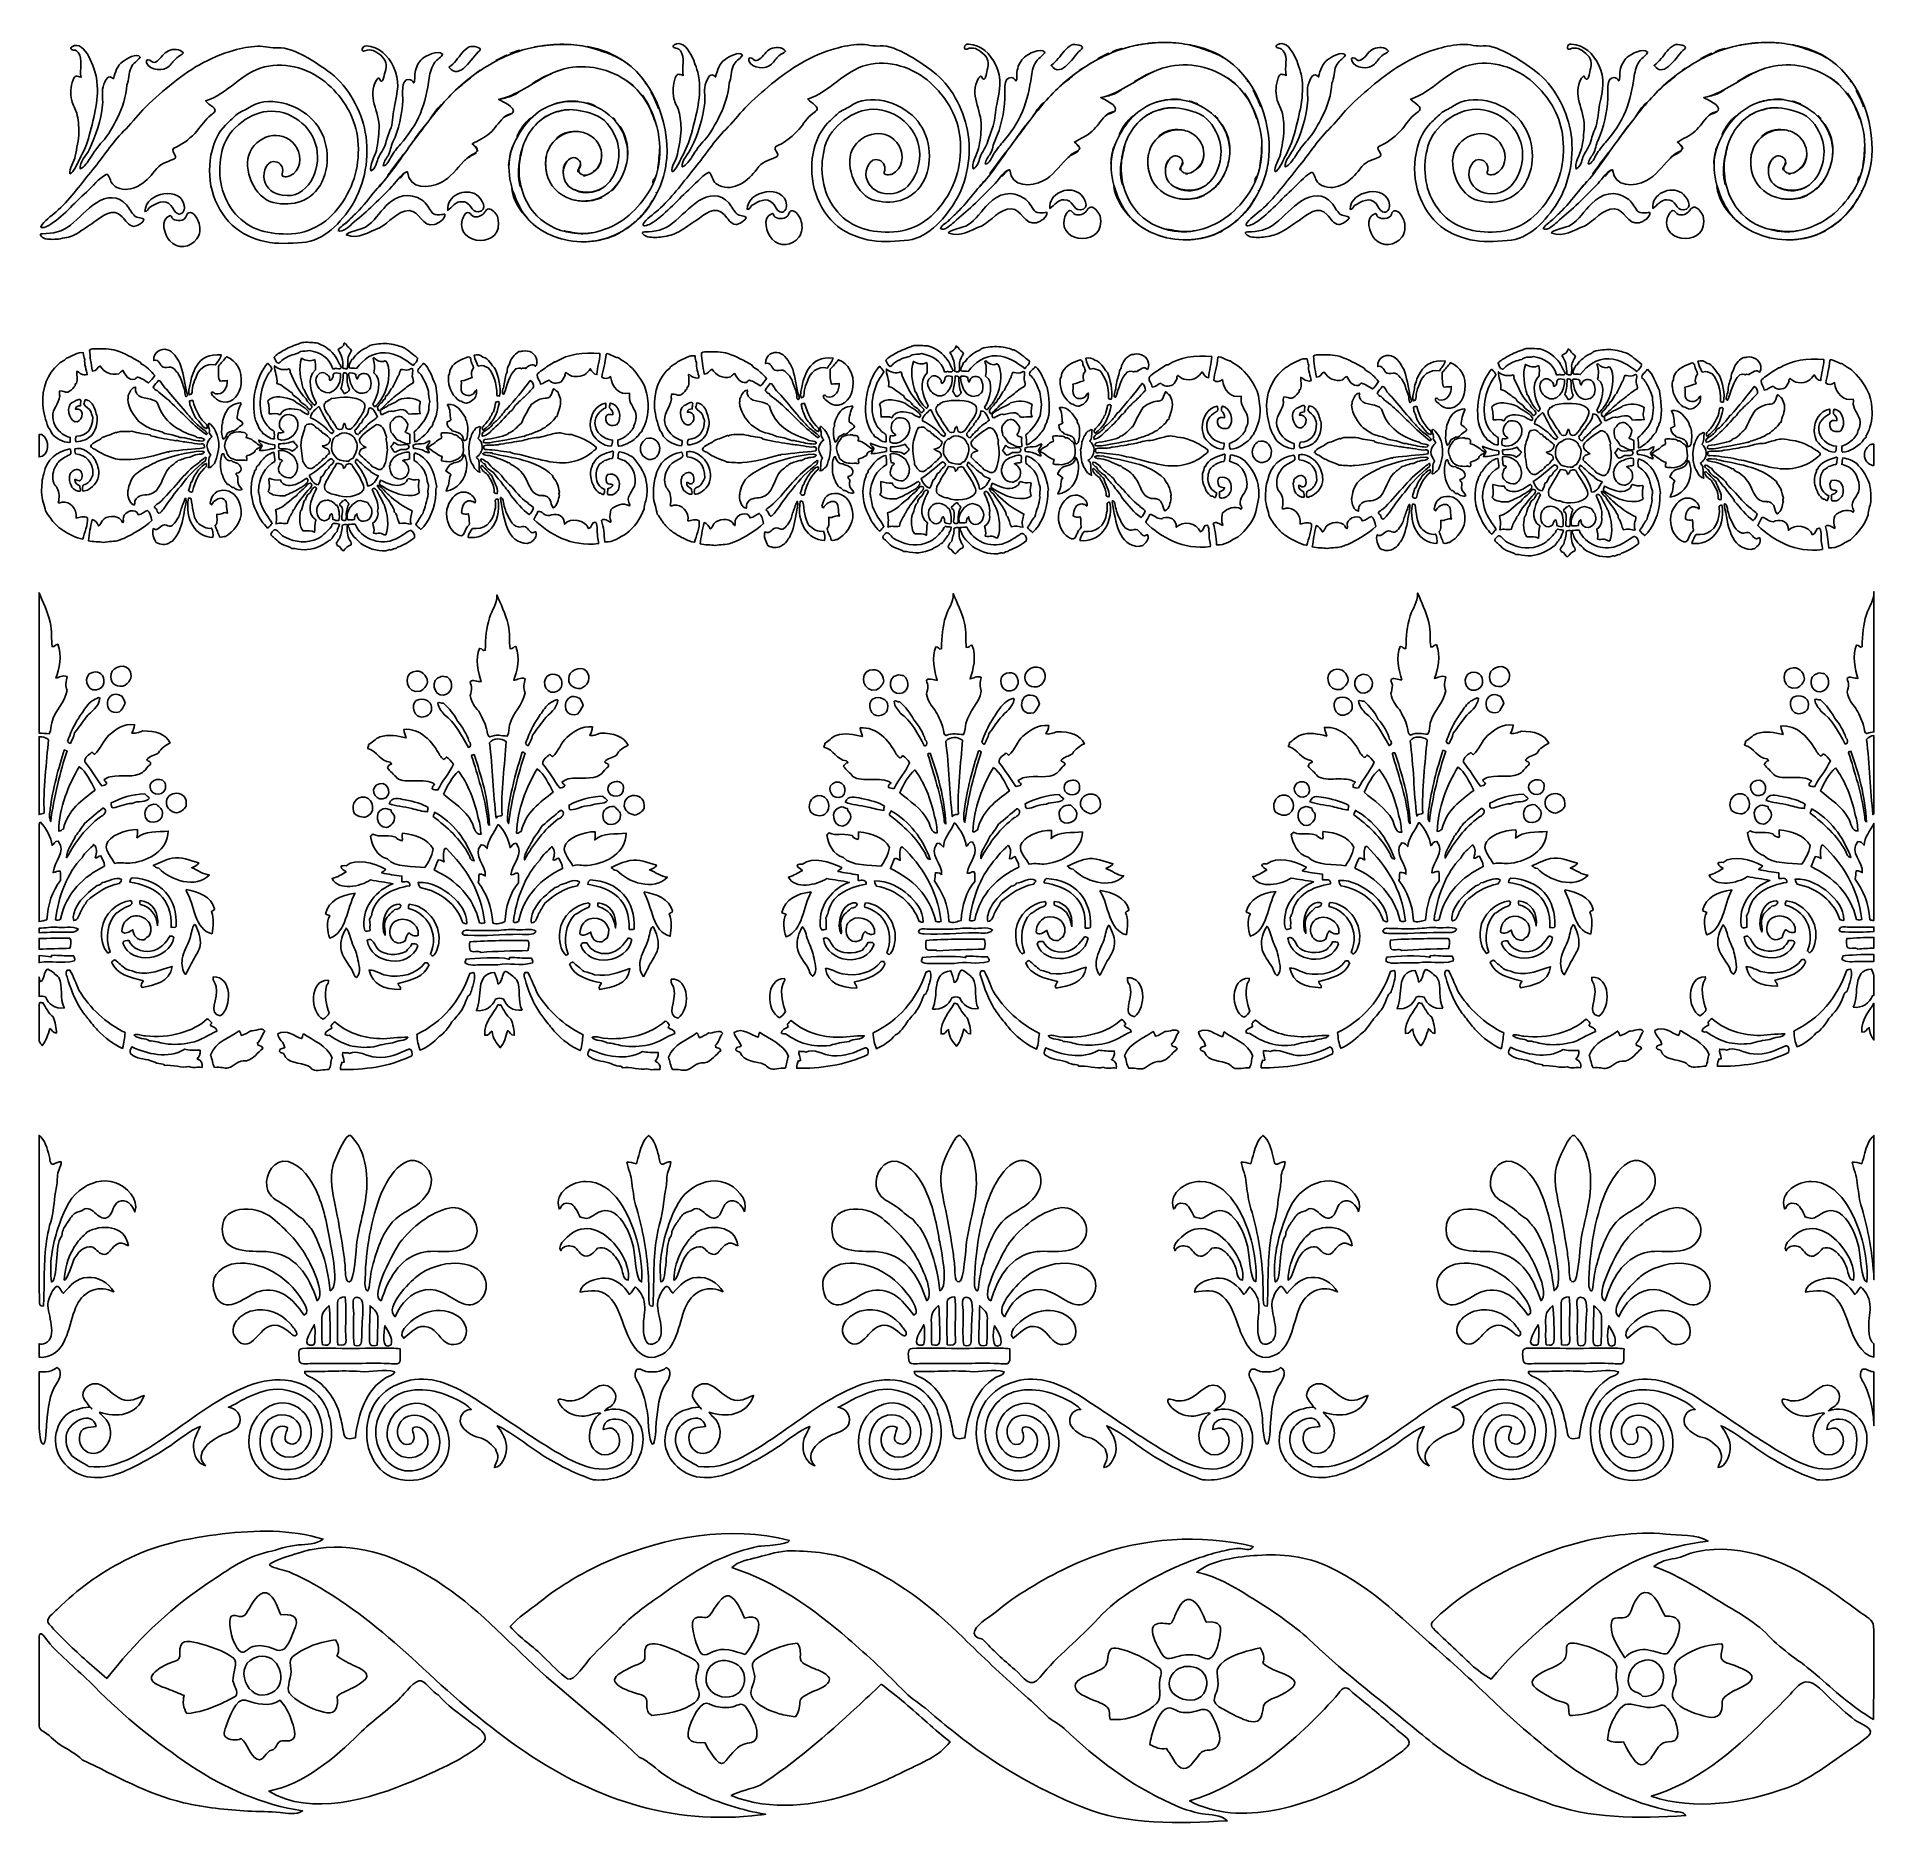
# Model space of a CAD drawing. Header units: centimetres. Extents: x -11.5 to 11.5, y -11.2 to 11.2.
import ezdxf

# ---------------------------------------------------------------- set-up
doc = ezdxf.new("R2010")
doc.units = ezdxf.units.CM
doc.header["$MEASUREMENT"] = 0
doc.layers.add('Layer 1', color=7, linetype='Continuous')

msp = doc.modelspace()

# ---------------------------------------------------------------- linework, layer by layer
at = {"layer": 'Layer 1'}
for points, knots in [([(-11.31496, 8.80291), (-11.13364, 8.91165), (-10.99624, 9.08395), (-10.83972, 9.22296), (-10.83972, 9.22296), (-10.76013, 9.29368), (-10.68729, 9.39176), (-10.59347, 9.44309), (-10.59347, 9.44309), (-10.56778, 9.4573), (-10.5428, 9.3675), (-10.52973, 9.34448), (-10.52973, 9.34448), (-10.51153, 9.31241), (-10.48922, 9.29847), (-10.46004, 9.27878), (-10.46004, 9.27878), (-10.27057, 9.20009), (-10.09605, 9.33982), (-9.99014, 9.48381), (-9.99014, 9.48381), (-9.92021, 9.57895), (-9.85425, 9.59036), (-9.75101, 9.6324), (-9.75101, 9.6324), (-9.6701, 9.66534), (-9.83793, 9.74982), (-9.71937, 9.78192), (-9.71937, 9.78192), (-9.62412, 9.82907), (-9.53334, 9.90249), (-9.46304, 9.98279), (-9.46304, 9.98279), (-9.4065, 10.04965), (-9.36178, 10.12678), (-9.2904, 10.17932), (-9.2904, 10.17932), (-9.24233, 10.21469), (-9.21081, 10.23509), (-9.26659, 10.28269), (-9.26659, 10.28269), (-9.29583, 10.30769), (-9.33038, 10.3274), (-9.35517, 10.35751), (-9.35517, 10.35751), (-9.08085, 10.44305), (-8.90072, 10.71203), (-8.62286, 10.78092), (-8.62286, 10.78092), (-8.34113, 10.85077), (-8.03927, 10.7534), (-7.82615, 10.5601), (-7.82615, 10.5601), (-7.64089, 10.39201), (-7.50055, 10.17095), (-7.4642, 9.91978), (-7.4642, 9.91978), (-7.42213, 9.62861), (-7.48285, 9.34495), (-7.64525, 9.10126), (-7.64525, 9.10126), (-7.80995, 8.85424), (-8.039, 8.70161), (-8.34013, 8.69994), (-8.34013, 8.69994), (-8.60826, 8.69843), (-8.84469, 8.76669), (-9.01434, 8.98926), (-9.01434, 8.98926), (-9.17439, 9.19923), (-9.21056, 9.47374), (-9.15068, 9.72602), (-9.15068, 9.72602), (-9.11057, 9.97375), (-8.82844, 10.20584), (-8.58908, 10.22682), (-8.58908, 10.22682), (-8.3046, 10.25727), (-8.02742, 10.05066), (-7.97035, 9.7684), (-7.97035, 9.7684), (-7.91598, 9.49948), (-8.08063, 9.12956), (-8.39718, 9.18304), (-8.39718, 9.18304), (-8.51222, 9.19802), (-8.59713, 9.2644), (-8.6253, 9.37965), (-8.6253, 9.37965), (-8.64729, 9.4695), (-8.58656, 9.64233), (-8.46422, 9.59645), (-8.46422, 9.59645), (-8.40395, 9.57385), (-8.37908, 9.5066), (-8.40188, 9.44791), (-8.40188, 9.44791), (-8.41109, 9.39891), (-8.32624, 9.41378), (-8.30504, 9.42354), (-8.30504, 9.42354), (-8.1714, 9.48506), (-8.14904, 9.65471), (-8.21741, 9.77356), (-8.21741, 9.77356), (-8.35436, 10.01454), (-8.68795, 9.95406), (-8.80039, 9.72403), (-8.80039, 9.72403), (-8.90421, 9.5116), (-8.74432, 9.14642), (-8.51316, 9.093), (-8.51316, 9.093), (-8.26681, 9.0359), (-8.02238, 9.10888), (-7.90618, 9.34663), (-7.90618, 9.34663), (-7.78553, 9.59341), (-7.82855, 9.91882), (-8.01741, 10.119), (-8.01741, 10.119), (-8.21169, 10.32493), (-8.58478, 10.43885), (-8.8327, 10.26497), (-8.8327, 10.26497), (-8.88234, 10.23012), (-8.93496, 10.22084), (-8.98036, 10.17739), (-8.98036, 10.17739), (-9.02425, 10.1354), (-9.06444, 10.09995), (-9.10707, 10.05687), (-9.10707, 10.05687), (-9.1915, 9.97159), (-9.245, 9.85838), (-9.27471, 9.7422), (-9.27471, 9.7422), (-9.35866, 9.41396), (-9.27169, 9.04333), (-9.02291, 8.80841), (-9.02291, 8.80841), (-8.91292, 8.7061), (-8.75909, 8.63725), (-8.61408, 8.60505), (-8.61408, 8.60505), (-8.45567, 8.56986), (-8.31214, 8.58666), (-8.1518, 8.59463), (-8.1518, 8.59463), (-7.88198, 8.6072), (-7.66158, 8.85098), (-7.5299, 9.06096), (-7.5299, 9.06096), (-7.36684, 9.32094), (-7.30921, 9.66821), (-7.36493, 9.96761), (-7.36493, 9.96761), (-7.4147, 10.23521), (-7.57607, 10.53641), (-7.79533, 10.70204), (-7.79533, 10.70204), (-7.89905, 10.78038), (-8.01142, 10.85632), (-8.1259, 10.91744), (-8.1259, 10.91744), (-8.20559, 10.96001), (-8.35839, 11.03259), (-8.45152, 11.0202), (-8.45152, 11.0202), (-8.52857, 11.00996), (-8.62437, 11.04171), (-8.70523, 11.03795), (-8.70523, 11.03795), (-8.80731, 11.03348), (-8.90851, 11.01501), (-9.00688, 10.98739), (-9.00688, 10.98739), (-9.30706, 10.90318), (-9.56728, 10.744), (-9.80586, 10.5453), (-9.80586, 10.5453), (-9.91863, 10.45143), (-10.03144, 10.35194), (-10.13543, 10.2482), (-10.13543, 10.2482), (-10.21716, 10.15925), (-10.29111, 10.06479), (-10.37647, 9.97909), (-10.37647, 9.97909), (-10.52342, 9.83494), (-10.62838, 9.66051), (-10.75919, 9.50316), (-10.75919, 9.50316), (-10.90083, 9.33271), (-11.02762, 9.15256), (-11.19016, 9.00056), (-11.19016, 9.00056), (-11.25369, 8.9405), (-11.33862, 8.88811), (-11.39193, 8.81879), (-11.39193, 8.81879), (-11.44386, 8.75119), (-11.34121, 8.78722), (-11.31496, 8.80291)], [0, 0, 0, 0, 0.01923077, 0.01923077, 0.01923077, 0.01923077, 0.03846154, 0.03846154, 0.03846154, 0.03846154, 0.05769231, 0.05769231, 0.05769231, 0.05769231, 0.07692308, 0.07692308, 0.07692308, 0.07692308, 0.09615385, 0.09615385, 0.09615385, 0.09615385, 0.11538462, 0.11538462, 0.11538462, 0.11538462, 0.13461538, 0.13461538, 0.13461538, 0.13461538, 0.15384615, 0.15384615, 0.15384615, 0.15384615, 0.17307692, 0.17307692, 0.17307692, 0.17307692, 0.19230769, 0.19230769, 0.19230769, 0.19230769, 0.21153846, 0.21153846, 0.21153846, 0.21153846, 0.23076923, 0.23076923, 0.23076923, 0.23076923, 0.25, 0.25, 0.25, 0.25, 0.26923077, 0.26923077, 0.26923077, 0.26923077, 0.28846154, 0.28846154, 0.28846154, 0.28846154, 0.30769231, 0.30769231, 0.30769231, 0.30769231, 0.32692308, 0.32692308, 0.32692308, 0.32692308, 0.34615385, 0.34615385, 0.34615385, 0.34615385, 0.36538462, 0.36538462, 0.36538462, 0.36538462, 0.38461538, 0.38461538, 0.38461538, 0.38461538, 0.40384615, 0.40384615, 0.40384615, 0.40384615, 0.42307692, 0.42307692, 0.42307692, 0.42307692, 0.44230769, 0.44230769, 0.44230769, 0.44230769, 0.46153846, 0.46153846, 0.46153846, 0.46153846, 0.48076923, 0.48076923, 0.48076923, 0.48076923, 0.5, 0.5, 0.5, 0.5, 0.51923077, 0.51923077, 0.51923077, 0.51923077, 0.53846154, 0.53846154, 0.53846154, 0.53846154, 0.55769231, 0.55769231, 0.55769231, 0.55769231, 0.57692308, 0.57692308, 0.57692308, 0.57692308, 0.59615385, 0.59615385, 0.59615385, 0.59615385, 0.61538462, 0.61538462, 0.61538462, 0.61538462, 0.63461538, 0.63461538, 0.63461538, 0.63461538, 0.65384615, 0.65384615, 0.65384615, 0.65384615, 0.67307692, 0.67307692, 0.67307692, 0.67307692, 0.69230769, 0.69230769, 0.69230769, 0.69230769, 0.71153846, 0.71153846, 0.71153846, 0.71153846, 0.73076923, 0.73076923, 0.73076923, 0.73076923, 0.75, 0.75, 0.75, 0.75, 0.76923077, 0.76923077, 0.76923077, 0.76923077, 0.78846154, 0.78846154, 0.78846154, 0.78846154, 0.80769231, 0.80769231, 0.80769231, 0.80769231, 0.82692308, 0.82692308, 0.82692308, 0.82692308, 0.84615385, 0.84615385, 0.84615385, 0.84615385, 0.86538462, 0.86538462, 0.86538462, 0.86538462, 0.88461538, 0.88461538, 0.88461538, 0.88461538, 0.90384615, 0.90384615, 0.90384615, 0.90384615, 0.92307692, 0.92307692, 0.92307692, 0.92307692, 0.94230769, 0.94230769, 0.94230769, 0.94230769, 0.96153846, 0.96153846, 0.96153846, 0.96153846, 1, 1, 1, 1]), ([(-11.04471, 9.44969), (-10.99624, 9.46874), (-10.9506, 9.58151), (-10.92618, 9.62897), (-10.92618, 9.62897), (-10.879, 9.72075), (-10.82799, 9.82743), (-10.80325, 9.92771), (-10.80325, 9.92771), (-10.74382, 10.1688), (-10.67342, 10.38978), (-10.71483, 10.64523), (-10.71483, 10.64523), (-10.73295, 10.74106), (-10.85202, 11.13275), (-11.02013, 11.03351), (-11.02013, 11.03351), (-11.03008, 11.02761), (-11.04175, 11.00623), (-11.02349, 10.99851), (-11.02349, 10.99851), (-10.98454, 10.98208), (-10.97388, 11.00049), (-10.94208, 10.95999), (-10.94208, 10.95999), (-10.87406, 10.87329), (-10.93234, 10.74996), (-10.90546, 10.65183), (-10.90546, 10.65183), (-10.95819, 10.6671), (-10.98261, 10.68353), (-11.00621, 10.62016), (-11.00621, 10.62016), (-11.03555, 10.53097), (-11.0419, 10.45485), (-11.02227, 10.36238), (-11.02227, 10.36238), (-11.01039, 10.30645), (-10.97639, 10.25909), (-10.96049, 10.20445), (-10.96049, 10.20445), (-10.93953, 10.13103), (-10.93377, 10.04475), (-10.93356, 9.96886), (-10.93356, 9.96886), (-10.93356, 9.87004), (-10.96232, 9.76661), (-10.97888, 9.66914), (-10.97888, 9.66914), (-10.98934, 9.60611), (-11.06151, 9.51006), (-11.04471, 9.44969)], [0, 0, 0, 0, 0.07142857, 0.07142857, 0.07142857, 0.07142857, 0.14285714, 0.14285714, 0.14285714, 0.14285714, 0.21428571, 0.21428571, 0.21428571, 0.21428571, 0.28571429, 0.28571429, 0.28571429, 0.28571429, 0.35714286, 0.35714286, 0.35714286, 0.35714286, 0.42857143, 0.42857143, 0.42857143, 0.42857143, 0.5, 0.5, 0.5, 0.5, 0.57142857, 0.57142857, 0.57142857, 0.57142857, 0.64285714, 0.64285714, 0.64285714, 0.64285714, 0.71428571, 0.71428571, 0.71428571, 0.71428571, 0.78571429, 0.78571429, 0.78571429, 0.78571429, 0.85714286, 0.85714286, 0.85714286, 0.85714286, 1, 1, 1, 1]), ([(-9.80683, 10.79258), (-9.77455, 10.82568), (-9.74833, 10.86428), (-9.7151, 10.89646), (-9.7151, 10.89646), (-9.69211, 10.91871), (-9.64618, 10.93056), (-9.63054, 10.95552), (-9.63054, 10.95552), (-9.67647, 11.00738), (-9.75815, 11.00878), (-9.81723, 10.98277), (-9.81723, 10.98277), (-9.87763, 10.95618), (-9.90653, 10.8895), (-9.95981, 10.85283), (-9.95981, 10.85283), (-9.98561, 10.83513), (-10.00736, 10.82706), (-10.03119, 10.85212), (-10.03119, 10.85212), (-10.0522, 10.87419), (-10.10556, 10.88644), (-10.08995, 10.83373), (-10.08995, 10.83373), (-10.04832, 10.7304), (-9.87404, 10.72366), (-9.80683, 10.79258)], [0, 0, 0, 0, 0.125, 0.125, 0.125, 0.125, 0.25, 0.25, 0.25, 0.25, 0.375, 0.375, 0.375, 0.375, 0.5, 0.5, 0.5, 0.5, 0.625, 0.625, 0.625, 0.625, 0.75, 0.75, 0.75, 0.75, 1, 1, 1, 1]), ([(-4.9059, 11.06084), (-5.01726, 11.06372), (-5.12804, 11.04925), (-5.23787, 11.03216), (-5.23787, 11.03216), (-5.38553, 11.00377), (-5.52949, 10.95622), (-5.66427, 10.89085), (-5.66427, 10.89085), (-5.76373, 10.84259), (-5.86059, 10.78605), (-5.95325, 10.72276), (-5.95325, 10.72276), (-5.95783, 10.7189), (-5.96211, 10.71588), (-5.96521, 10.7148), (-5.96521, 10.7148), (-6.06266, 10.64736), (-6.15515, 10.57227), (-6.24038, 10.49083), (-6.24038, 10.49083), (-6.39794, 10.34031), (-6.52756, 10.17071), (-6.65826, 9.99847), (-6.65826, 9.99847), (-6.68366, 9.96489), (-6.70914, 9.93137), (-6.73478, 9.89798), (-6.73478, 9.89798), (-6.73637, 9.89589), (-6.73793, 9.89383), (-6.73952, 9.89176), (-6.73952, 9.89176), (-6.88888, 9.69697), (-7.02413, 9.47467), (-7.18981, 9.29264), (-7.18981, 9.29264), (-7.20375, 9.27573), (-7.21886, 9.26025), (-7.23614, 9.24279), (-7.23614, 9.24279), (-7.31485, 9.15058), (-7.3869, 9.04959), (-7.47395, 8.96514), (-7.47395, 8.96514), (-7.51144, 8.92876), (-7.54904, 8.89323), (-7.58547, 8.85573), (-7.58547, 8.85573), (-7.59425, 8.84668), (-7.60314, 8.83766), (-7.61222, 8.8289), (-7.61222, 8.8289), (-7.60314, 8.83766), (-7.59425, 8.84665), (-7.58547, 8.85573), (-7.58547, 8.85573), (-7.61894, 8.8212), (-7.68469, 8.79146), (-7.70268, 8.74529), (-7.70268, 8.74529), (-7.65138, 8.70917), (-7.5651, 8.79495), (-7.53123, 8.82546), (-7.53123, 8.82546), (-7.45416, 8.89489), (-7.37251, 8.95945), (-7.2971, 9.03059), (-7.2971, 9.03059), (-7.20727, 9.11534), (-7.11986, 9.20368), (-7.03268, 9.29123), (-7.03268, 9.29123), (-7.00172, 9.32235), (-6.91716, 9.44675), (-6.85943, 9.47059), (-6.85943, 9.47059), (-6.85858, 9.47093), (-6.85771, 9.47117), (-6.85686, 9.47149), (-6.85686, 9.47149), (-6.85334, 9.47276), (-6.84993, 9.47366), (-6.84665, 9.47411), (-6.84665, 9.47411), (-6.84607, 9.47419), (-6.84554, 9.47448), (-6.84496, 9.47453), (-6.84496, 9.47453), (-6.84546, 9.47448), (-6.84594, 9.47419), (-6.84642, 9.47411), (-6.84642, 9.47411), (-6.84404, 9.47443), (-6.84158, 9.47488), (-6.83933, 9.47469), (-6.83933, 9.47469), (-6.82012, 9.25297), (-6.56893, 9.264), (-6.41896, 9.3411), (-6.41896, 9.3411), (-6.30339, 9.40053), (-6.22687, 9.51565), (-6.13604, 9.60539), (-6.13604, 9.60539), (-6.12445, 9.61687), (-6.11254, 9.62849), (-6.10027, 9.63971), (-6.10027, 9.63971), (-6.07527, 9.66363), (-6.04595, 9.68601), (-6.01388, 9.69969), (-6.01388, 9.69969), (-6.01343, 9.69988), (-6.01303, 9.70011), (-6.01261, 9.7003), (-6.01261, 9.7003), (-5.9317, 9.73496), (-5.98538, 9.77518), (-6.03166, 9.82219), (-6.03166, 9.82219), (-5.95736, 9.86566), (-5.87608, 9.8986), (-5.81153, 9.95729), (-5.81153, 9.95729), (-5.75023, 10.01306), (-5.70747, 10.08627), (-5.64836, 10.14427), (-5.64836, 10.14427), (-5.64659, 10.14602), (-5.64489, 10.14779), (-5.64309, 10.14948), (-5.64309, 10.14948), (-5.64489, 10.14779), (-5.64658, 10.14601), (-5.64836, 10.14427), (-5.64836, 10.14427), (-5.61767, 10.17544), (-5.54414, 10.1839), (-5.52586, 10.21449), (-5.52586, 10.21449), (-5.48503, 10.28278), (-5.66879, 10.35292), (-5.70369, 10.37628), (-5.70369, 10.37628), (-5.47382, 10.42674), (-5.29359, 10.57681), (-5.08615, 10.67981), (-5.08615, 10.67981), (-5.15293, 10.64832), (-5.22096, 10.61472), (-5.28229, 10.57535), (-5.28229, 10.57535), (-5.21014, 10.62276), (-5.13179, 10.66647), (-5.05081, 10.69661), (-5.05081, 10.69661), (-5.03052, 10.70598), (-5.01006, 10.715), (-4.98914, 10.7232), (-4.98914, 10.7232), (-4.71773, 10.82948), (-4.41753, 10.79128), (-4.16943, 10.64734), (-4.16943, 10.64734), (-4.02653, 10.56445), (-3.91347, 10.43959), (-3.83357, 10.29341), (-3.83357, 10.29341), (-3.85669, 10.3413), (-3.88284, 10.38742), (-3.91347, 10.42909), (-3.91347, 10.42909), (-3.86709, 10.36813), (-3.83042, 10.3004), (-3.80126, 10.22941), (-3.80126, 10.22941), (-3.65143, 9.90561), (-3.65513, 9.4976), (-3.84783, 9.2024), (-3.84783, 9.2024), (-4.00385, 8.9634), (-4.201, 8.7991), (-4.47944, 8.72877), (-4.47944, 8.72877), (-4.52696, 8.71676), (-4.57591, 8.70946), (-4.6253, 8.70654), (-4.6253, 8.70654), (-4.5976, 8.7072), (-4.56923, 8.70985), (-4.53955, 8.71543), (-4.53955, 8.71543), (-4.60239, 8.70358), (-4.66068, 8.70149), (-4.71888, 8.70657), (-4.71888, 8.70657), (-4.90792, 8.71707), (-5.0953, 8.79216), (-5.22931, 8.92813), (-5.22931, 8.92813), (-5.39034, 9.09151), (-5.46183, 9.32964), (-5.44815, 9.55906), (-5.44815, 9.55906), (-5.45887, 9.47045), (-5.45844, 9.38152), (-5.43508, 9.29138), (-5.43508, 9.29138), (-5.46704, 9.40293), (-5.46209, 9.51913), (-5.44082, 9.63227), (-5.44082, 9.63227), (-5.41071, 9.84619), (-5.30485, 10.04415), (-5.12636, 10.15644), (-5.12636, 10.15644), (-5.1329, 10.15279), (-5.13951, 10.14932), (-5.14591, 10.14541), (-5.14591, 10.14541), (-5.13017, 10.16121), (-5.11572, 10.16711), (-5.09828, 10.1733), (-5.09828, 10.1733), (-5.03748, 10.20706), (-4.96906, 10.23138), (-4.89286, 10.24355), (-4.89286, 10.24355), (-4.89228, 10.24363), (-4.89167, 10.24366), (-4.89109, 10.24374), (-4.89109, 10.24374), (-4.88194, 10.24517), (-4.87275, 10.24625), (-4.86347, 10.24684), (-4.86347, 10.24684), (-4.86283, 10.24687), (-4.8622, 10.24687), (-4.86154, 10.24689), (-4.86154, 10.24689), (-4.74737, 10.25708), (-4.6232, 10.22747), (-4.51774, 10.18942), (-4.51774, 10.18942), (-4.38024, 10.13981), (-4.30409, 10.03644), (-4.24657, 9.90536), (-4.24657, 9.90536), (-4.16122, 9.71086), (-4.21141, 9.43662), (-4.37698, 9.29751), (-4.37698, 9.29751), (-4.4127, 9.26751), (-4.45834, 9.246), (-4.50771, 9.23351), (-4.50771, 9.23351), (-4.47649, 9.2411), (-4.44688, 9.25203), (-4.42085, 9.26687), (-4.42085, 9.26687), (-4.51547, 9.21049), (-4.64019, 9.19572), (-4.73573, 9.24086), (-4.73573, 9.24086), (-4.83246, 9.27428), (-4.90517, 9.35016), (-4.89824, 9.4738), (-4.89824, 9.4738), (-4.90194, 9.52428), (-4.8871, 9.57363), (-4.84551, 9.61242), (-4.84551, 9.61242), (-4.84644, 9.61134), (-4.84723, 9.61012), (-4.84813, 9.60901), (-4.84813, 9.60901), (-4.81178, 9.65089), (-4.76053, 9.67076), (-4.70991, 9.62565), (-4.70991, 9.62565), (-4.71105, 9.62668), (-4.71224, 9.62769), (-4.71346, 9.62867), (-4.71346, 9.62867), (-4.71224, 9.62769), (-4.71105, 9.62666), (-4.70991, 9.62565), (-4.70991, 9.62565), (-4.70848, 9.62438), (-4.70758, 9.62311), (-4.70631, 9.62184), (-4.70631, 9.62184), (-4.70708, 9.62263), (-4.70769, 9.62356), (-4.70848, 9.62433), (-4.70848, 9.62433), (-4.70753, 9.62346), (-4.70681, 9.62235), (-4.70591, 9.62142), (-4.70591, 9.62142), (-4.70276, 9.61824), (-4.69985, 9.61507), (-4.69752, 9.61195), (-4.69752, 9.61195), (-4.69718, 9.61145), (-4.69688, 9.61092), (-4.69654, 9.61042), (-4.69654, 9.61042), (-4.69389, 9.60664), (-4.69172, 9.60291), (-4.69011, 9.59918), (-4.69011, 9.59918), (-4.68966, 9.59825), (-4.689, 9.59749), (-4.68858, 9.59651), (-4.68858, 9.59651), (-4.689, 9.59744), (-4.68964, 9.5982), (-4.69009, 9.5991), (-4.69009, 9.5991), (-4.67903, 9.57349), (-4.69043, 9.54928), (-4.6993, 9.52581), (-4.6993, 9.52581), (-4.68993, 9.54113), (-4.6807, 9.55637), (-4.68141, 9.56756), (-4.68141, 9.56756), (-4.68003, 9.54605), (-4.69125, 9.53232), (-4.70215, 9.51769), (-4.70215, 9.51769), (-4.70945, 9.49602), (-4.71173, 9.47488), (-4.68813, 9.45379), (-4.68813, 9.45379), (-4.63916, 9.41005), (-4.5719, 9.43524), (-4.51858, 9.47969), (-4.51858, 9.47969), (-4.51932, 9.47935), (-4.52001, 9.47892), (-4.52075, 9.47861), (-4.52075, 9.47861), (-4.51138, 9.48634), (-4.50204, 9.49467), (-4.49307, 9.50343), (-4.49307, 9.50343), (-4.47632, 9.52084), (-4.46206, 9.53955), (-4.4515, 9.55756), (-4.4515, 9.55756), (-4.4424, 9.5742), (-4.43494, 9.59166), (-4.42988, 9.60992), (-4.42988, 9.60992), (-4.42943, 9.61151), (-4.42901, 9.61312), (-4.42861, 9.61471), (-4.42861, 9.61471), (-4.4234, 9.635), (-4.42083, 9.65596), (-4.42049, 9.67699), (-4.42049, 9.67699), (-4.4198, 9.76737), (-4.46494, 9.8567), (-4.53873, 9.91041), (-4.53873, 9.91041), (-4.59368, 9.95042), (-4.65406, 9.97087), (-4.71447, 9.97529), (-4.71447, 9.97529), (-4.76352, 9.97706), (-4.81361, 9.96984), (-4.86126, 9.95481), (-4.86126, 9.95481), (-4.98429, 9.91089), (-5.08616, 9.80307), (-5.11113, 9.66382), (-5.11113, 9.66382), (-5.1124, 9.65588), (-5.11367, 9.64794), (-5.11457, 9.63998), (-5.11457, 9.63998), (-5.11465, 9.63919), (-5.11481, 9.63842), (-5.11491, 9.63765), (-5.11491, 9.63765), (-5.11631, 9.6245), (-5.11711, 9.61156), (-5.11766, 9.5987), (-5.11766, 9.5987), (-5.11856, 9.57343), (-5.11777, 9.54811), (-5.11544, 9.52298), (-5.11544, 9.52298), (-5.11658, 9.53547), (-5.11745, 9.54801), (-5.11795, 9.56055), (-5.11795, 9.56055), (-5.11721, 9.52666), (-5.11358, 9.49387), (-5.10689, 9.46252), (-5.10689, 9.46252), (-5.11054, 9.48141), (-5.11332, 9.50073), (-5.11522, 9.52023), (-5.11522, 9.52023), (-5.11331, 9.50076), (-5.11054, 9.48142), (-5.10689, 9.46252), (-5.10689, 9.46252), (-5.07316, 9.30478), (-4.96499, 9.18264), (-4.79124, 9.13113), (-4.79124, 9.13113), (-4.77036, 9.12494), (-4.74962, 9.12026), (-4.72901, 9.11671), (-4.72901, 9.11671), (-4.654, 9.10509), (-4.5773, 9.11068), (-4.50356, 9.12885), (-4.50356, 9.12885), (-4.39902, 9.15933), (-4.30645, 9.22362), (-4.23601, 9.31115), (-4.23601, 9.31115), (-4.23487, 9.31263), (-4.23363, 9.31406), (-4.23249, 9.31557), (-4.23249, 9.31557), (-4.23122, 9.31718), (-4.23003, 9.31885), (-4.22876, 9.32046), (-4.22876, 9.32046), (-4.21926, 9.33305), (-4.21005, 9.34583), (-4.20127, 9.35896), (-4.20127, 9.35896), (-4.19939, 9.36184), (-4.19757, 9.36481), (-4.19574, 9.36774), (-4.19574, 9.36774), (-4.19254, 9.37263), (-4.1896, 9.37769), (-4.18653, 9.38269), (-4.18653, 9.38269), (-4.16465, 9.41968), (-4.14618, 9.4595), (-4.13181, 9.50173), (-4.13181, 9.50173), (-4.10517, 9.57997), (-4.09461, 9.65625), (-4.09728, 9.72906), (-4.09728, 9.72906), (-4.10154, 9.80476), (-4.12022, 9.87821), (-4.14975, 9.95078), (-4.14975, 9.95078), (-4.27791, 10.23346), (-4.61862, 10.41047), (-4.94628, 10.33601), (-4.94628, 10.33601), (-4.96181, 10.33246), (-4.97695, 10.32839), (-4.99184, 10.32402), (-4.99184, 10.32402), (-4.99488, 10.32315), (-4.99793, 10.32225), (-5.00097, 10.32129), (-5.00097, 10.32129), (-5.24478, 10.24652), (-5.40277, 10.0615), (-5.50908, 9.83144), (-5.50908, 9.83144), (-5.6296, 9.57064), (-5.57112, 9.29076), (-5.44545, 9.04526), (-5.44545, 9.04526), (-5.4423, 9.03917), (-5.43915, 9.03312), (-5.43598, 9.02706), (-5.43598, 9.02706), (-5.3792, 8.92125), (-5.29879, 8.83553), (-5.20405, 8.76965), (-5.20405, 8.76965), (-5.19786, 8.76544), (-5.19164, 8.76124), (-5.18534, 8.75716), (-5.18534, 8.75716), (-5.19164, 8.76121), (-5.19785, 8.76544), (-5.20405, 8.76965), (-5.20405, 8.76965), (-5.10843, 8.70316), (-4.99828, 8.65691), (-4.88308, 8.63056), (-4.88308, 8.63056), (-4.88493, 8.63101), (-4.88681, 8.63146), (-4.88864, 8.63194), (-4.88864, 8.63194), (-4.88681, 8.63146), (-4.88494, 8.63101), (-4.88308, 8.63056), (-4.88308, 8.63056), (-4.74825, 8.59971), (-4.60664, 8.59608), (-4.47348, 8.61945), (-4.47348, 8.61945), (-4.46774, 8.62048), (-4.46197, 8.62154), (-4.45626, 8.62268), (-4.45626, 8.62268), (-4.45057, 8.62379), (-4.44486, 8.6249), (-4.43919, 8.62612), (-4.43919, 8.62612), (-4.43292, 8.62744), (-4.42665, 8.62895), (-4.42038, 8.63041), (-4.42038, 8.63041), (-4.2733, 8.66502), (-4.13897, 8.73738), (-4.02361, 8.83501), (-4.02361, 8.83501), (-4.01483, 8.84252), (-4.00607, 8.85006), (-3.99747, 8.85779), (-3.99747, 8.85779), (-3.93175, 8.91708), (-3.87275, 8.98466), (-3.82168, 9.05805), (-3.82168, 9.05805), (-3.81983, 9.06101), (-3.81816, 9.06416), (-3.81634, 9.06718), (-3.81634, 9.06718), (-3.80827, 9.08279), (-3.80012, 9.09835), (-3.7903, 9.11274), (-3.7903, 9.11274), (-3.79853, 9.09708), (-3.80734, 9.08202), (-3.81634, 9.06718), (-3.81634, 9.06718), (-3.8174, 9.06517), (-3.81846, 9.06318), (-3.81949, 9.06117), (-3.81949, 9.06117), (-3.719, 9.20659), (-3.64976, 9.37441), (-3.6215, 9.54541), (-3.6215, 9.54541), (-3.62203, 9.54234), (-3.62256, 9.53927), (-3.62317, 9.5362), (-3.62317, 9.5362), (-3.62256, 9.53927), (-3.62206, 9.54234), (-3.6215, 9.54541), (-3.6215, 9.54541), (-3.62071, 9.55023), (-3.61978, 9.55501), (-3.61904, 9.5598), (-3.61904, 9.5598), (-3.5526, 9.99784), (-3.74117, 10.57479), (-4.12101, 10.83808), (-4.12101, 10.83808), (-4.11905, 10.8366), (-4.11715, 10.83509), (-4.11519, 10.83358), (-4.11519, 10.83358), (-4.10511, 10.82622), (-4.09519, 10.8186), (-4.08553, 10.81064), (-4.08553, 10.81064), (-4.09508, 10.81876), (-4.10529, 10.82596), (-4.11519, 10.83358), (-4.11519, 10.83358), (-4.1212, 10.83797), (-4.12733, 10.84215), (-4.13347, 10.84633), (-4.13347, 10.84633), (-4.14149, 10.85167), (-4.14948, 10.85699), (-4.15768, 10.86205), (-4.15768, 10.86205), (-4.15959, 10.86324), (-4.16146, 10.86446), (-4.1634, 10.86562), (-4.1634, 10.86562), (-4.17594, 10.87327), (-4.18867, 10.88062), (-4.20161, 10.88758), (-4.20161, 10.88758), (-4.21151, 10.8929), (-4.22151, 10.89795), (-4.23151, 10.90301), (-4.23151, 10.90301), (-4.26315, 10.91851), (-4.29565, 10.93225), (-4.32845, 10.94458), (-4.32845, 10.94458), (-4.40468, 10.97323), (-4.47865, 10.9975), (-4.55515, 11.0211), (-4.55515, 11.0211), (-4.64831, 11.04311), (-4.74332, 11.05626), (-4.83889, 11.06092), (-4.83889, 11.06092), (-4.86124, 11.0606), (-4.88357, 11.06026), (-4.9059, 11.06084)], [0, 0, 0, 0, 0.00641026, 0.00641026, 0.00641026, 0.00641026, 0.01282051, 0.01282051, 0.01282051, 0.01282051, 0.01923077, 0.01923077, 0.01923077, 0.01923077, 0.02564103, 0.02564103, 0.02564103, 0.02564103, 0.03205128, 0.03205128, 0.03205128, 0.03205128, 0.03846154, 0.03846154, 0.03846154, 0.03846154, 0.04487179, 0.04487179, 0.04487179, 0.04487179, 0.05128205, 0.05128205, 0.05128205, 0.05128205, 0.05769231, 0.05769231, 0.05769231, 0.05769231, 0.06410256, 0.06410256, 0.06410256, 0.06410256, 0.07051282, 0.07051282, 0.07051282, 0.07051282, 0.07692308, 0.07692308, 0.07692308, 0.07692308, 0.08333333, 0.08333333, 0.08333333, 0.08333333, 0.08974359, 0.08974359, 0.08974359, 0.08974359, 0.09615385, 0.09615385, 0.09615385, 0.09615385, 0.1025641, 0.1025641, 0.1025641, 0.1025641, 0.10897436, 0.10897436, 0.10897436, 0.10897436, 0.11538462, 0.11538462, 0.11538462, 0.11538462, 0.12179487, 0.12179487, 0.12179487, 0.12179487, 0.12820513, 0.12820513, 0.12820513, 0.12820513, 0.13461538, 0.13461538, 0.13461538, 0.13461538, 0.14102564, 0.14102564, 0.14102564, 0.14102564, 0.1474359, 0.1474359, 0.1474359, 0.1474359, 0.15384615, 0.15384615, 0.15384615, 0.15384615, 0.16025641, 0.16025641, 0.16025641, 0.16025641, 0.16666667, 0.16666667, 0.16666667, 0.16666667, 0.17307692, 0.17307692, 0.17307692, 0.17307692, 0.17948718, 0.17948718, 0.17948718, 0.17948718, 0.18589744, 0.18589744, 0.18589744, 0.18589744, 0.19230769, 0.19230769, 0.19230769, 0.19230769, 0.19871795, 0.19871795, 0.19871795, 0.19871795, 0.20512821, 0.20512821, 0.20512821, 0.20512821, 0.21153846, 0.21153846, 0.21153846, 0.21153846, 0.21794872, 0.21794872, 0.21794872, 0.21794872, 0.22435897, 0.22435897, 0.22435897, 0.22435897, 0.23076923, 0.23076923, 0.23076923, 0.23076923, 0.23717949, 0.23717949, 0.23717949, 0.23717949, 0.24358974, 0.24358974, 0.24358974, 0.24358974, 0.25, 0.25, 0.25, 0.25, 0.25641026, 0.25641026, 0.25641026, 0.25641026, 0.26282051, 0.26282051, 0.26282051, 0.26282051, 0.26923077, 0.26923077, 0.26923077, 0.26923077, 0.27564103, 0.27564103, 0.27564103, 0.27564103, 0.28205128, 0.28205128, 0.28205128, 0.28205128, 0.28846154, 0.28846154, 0.28846154, 0.28846154, 0.29487179, 0.29487179, 0.29487179, 0.29487179, 0.30128205, 0.30128205, 0.30128205, 0.30128205, 0.30769231, 0.30769231, 0.30769231, 0.30769231, 0.31410256, 0.31410256, 0.31410256, 0.31410256, 0.32051282, 0.32051282, 0.32051282, 0.32051282, 0.32692308, 0.32692308, 0.32692308, 0.32692308, 0.33333333, 0.33333333, 0.33333333, 0.33333333, 0.33974359, 0.33974359, 0.33974359, 0.33974359, 0.34615385, 0.34615385, 0.34615385, 0.34615385, 0.3525641, 0.3525641, 0.3525641, 0.3525641, 0.35897436, 0.35897436, 0.35897436, 0.35897436, 0.36538462, 0.36538462, 0.36538462, 0.36538462, 0.37179487, 0.37179487, 0.37179487, 0.37179487, 0.37820513, 0.37820513, 0.37820513, 0.37820513, 0.38461538, 0.38461538, 0.38461538, 0.38461538, 0.39102564, 0.39102564, 0.39102564, 0.39102564, 0.3974359, 0.3974359, 0.3974359, 0.3974359, 0.40384615, 0.40384615, 0.40384615, 0.40384615, 0.41025641, 0.41025641, 0.41025641, 0.41025641, 0.41666667, 0.41666667, 0.41666667, 0.41666667, 0.42307692, 0.42307692, 0.42307692, 0.42307692, 0.42948718, 0.42948718, 0.42948718, 0.42948718, 0.43589744, 0.43589744, 0.43589744, 0.43589744, 0.44230769, 0.44230769, 0.44230769, 0.44230769, 0.44871795, 0.44871795, 0.44871795, 0.44871795, 0.45512821, 0.45512821, 0.45512821, 0.45512821, 0.46153846, 0.46153846, 0.46153846, 0.46153846, 0.46794872, 0.46794872, 0.46794872, 0.46794872, 0.47435897, 0.47435897, 0.47435897, 0.47435897, 0.48076923, 0.48076923, 0.48076923, 0.48076923, 0.48717949, 0.48717949, 0.48717949, 0.48717949, 0.49358974, 0.49358974, 0.49358974, 0.49358974, 0.5, 0.5, 0.5, 0.5, 0.50641026, 0.50641026, 0.50641026, 0.50641026, 0.51282051, 0.51282051, 0.51282051, 0.51282051, 0.51923077, 0.51923077, 0.51923077, 0.51923077, 0.52564103, 0.52564103, 0.52564103, 0.52564103, 0.53205128, 0.53205128, 0.53205128, 0.53205128, 0.53846154, 0.53846154, 0.53846154, 0.53846154, 0.54487179, 0.54487179, 0.54487179, 0.54487179, 0.55128205, 0.55128205, 0.55128205, 0.55128205, 0.55769231, 0.55769231, 0.55769231, 0.55769231, 0.56410256, 0.56410256, 0.56410256, 0.56410256, 0.57051282, 0.57051282, 0.57051282, 0.57051282, 0.57692308, 0.57692308, 0.57692308, 0.57692308, 0.58333333, 0.58333333, 0.58333333, 0.58333333, 0.58974359, 0.58974359, 0.58974359, 0.58974359, 0.59615385, 0.59615385, 0.59615385, 0.59615385, 0.6025641, 0.6025641, 0.6025641, 0.6025641, 0.60897436, 0.60897436, 0.60897436, 0.60897436, 0.61538462, 0.61538462, 0.61538462, 0.61538462, 0.62179487, 0.62179487, 0.62179487, 0.62179487, 0.62820513, 0.62820513, 0.62820513, 0.62820513, 0.63461538, 0.63461538, 0.63461538, 0.63461538, 0.64102564, 0.64102564, 0.64102564, 0.64102564, 0.6474359, 0.6474359, 0.6474359, 0.6474359, 0.65384615, 0.65384615, 0.65384615, 0.65384615, 0.66025641, 0.66025641, 0.66025641, 0.66025641, 0.66666667, 0.66666667, 0.66666667, 0.66666667, 0.67307692, 0.67307692, 0.67307692, 0.67307692, 0.67948718, 0.67948718, 0.67948718, 0.67948718, 0.68589744, 0.68589744, 0.68589744, 0.68589744, 0.69230769, 0.69230769, 0.69230769, 0.69230769, 0.69871795, 0.69871795, 0.69871795, 0.69871795, 0.70512821, 0.70512821, 0.70512821, 0.70512821, 0.71153846, 0.71153846, 0.71153846, 0.71153846, 0.71794872, 0.71794872, 0.71794872, 0.71794872, 0.72435897, 0.72435897, 0.72435897, 0.72435897, 0.73076923, 0.73076923, 0.73076923, 0.73076923, 0.73717949, 0.73717949, 0.73717949, 0.73717949, 0.74358974, 0.74358974, 0.74358974, 0.74358974, 0.75, 0.75, 0.75, 0.75, 0.75641026, 0.75641026, 0.75641026, 0.75641026, 0.76282051, 0.76282051, 0.76282051, 0.76282051, 0.76923077, 0.76923077, 0.76923077, 0.76923077, 0.77564103, 0.77564103, 0.77564103, 0.77564103, 0.78205128, 0.78205128, 0.78205128, 0.78205128, 0.78846154, 0.78846154, 0.78846154, 0.78846154, 0.79487179, 0.79487179, 0.79487179, 0.79487179, 0.80128205, 0.80128205, 0.80128205, 0.80128205, 0.80769231, 0.80769231, 0.80769231, 0.80769231, 0.81410256, 0.81410256, 0.81410256, 0.81410256, 0.82051282, 0.82051282, 0.82051282, 0.82051282, 0.82692308, 0.82692308, 0.82692308, 0.82692308, 0.83333333, 0.83333333, 0.83333333, 0.83333333, 0.83974359, 0.83974359, 0.83974359, 0.83974359, 0.84615385, 0.84615385, 0.84615385, 0.84615385, 0.8525641, 0.8525641, 0.8525641, 0.8525641, 0.85897436, 0.85897436, 0.85897436, 0.85897436, 0.86538462, 0.86538462, 0.86538462, 0.86538462, 0.87179487, 0.87179487, 0.87179487, 0.87179487, 0.87820513, 0.87820513, 0.87820513, 0.87820513, 0.88461538, 0.88461538, 0.88461538, 0.88461538, 0.89102564, 0.89102564, 0.89102564, 0.89102564, 0.8974359, 0.8974359, 0.8974359, 0.8974359, 0.90384615, 0.90384615, 0.90384615, 0.90384615, 0.91025641, 0.91025641, 0.91025641, 0.91025641, 0.91666667, 0.91666667, 0.91666667, 0.91666667, 0.92307692, 0.92307692, 0.92307692, 0.92307692, 0.92948718, 0.92948718, 0.92948718, 0.92948718, 0.93589744, 0.93589744, 0.93589744, 0.93589744, 0.94230769, 0.94230769, 0.94230769, 0.94230769, 0.94871795, 0.94871795, 0.94871795, 0.94871795, 0.95512821, 0.95512821, 0.95512821, 0.95512821, 0.96153846, 0.96153846, 0.96153846, 0.96153846, 0.96794872, 0.96794872, 0.96794872, 0.96794872, 0.97435897, 0.97435897, 0.97435897, 0.97435897, 0.98076923, 0.98076923, 0.98076923, 0.98076923, 0.98717949, 0.98717949, 0.98717949, 0.98717949, 1, 1, 1, 1]), ([(-7.37029, 10.98096), (-7.29277, 11.01226), (-7.23776, 10.97961), (-7.17349, 10.92648), (-7.17349, 10.92648), (-7.10523, 10.87004), (-7.09247, 10.80422), (-7.11946, 10.71979), (-7.11946, 10.71979), (-7.12353, 10.70714), (-7.13978, 10.59575), (-7.1579, 10.60441), (-7.1579, 10.60441), (-7.19587, 10.5978), (-7.17772, 10.68521), (-7.22598, 10.61735), (-7.22598, 10.61735), (-7.35092, 10.40841), (-7.18645, 10.22944), (-7.1937, 10.01579), (-7.1937, 10.01579), (-7.19682, 9.92348), (-7.20537, 9.83132), (-7.22725, 9.74147), (-7.22725, 9.74147), (-7.24178, 9.68173), (-7.32078, 9.54282), (-7.29398, 9.48829), (-7.29398, 9.48829), (-7.23651, 9.51128), (-7.22683, 9.58423), (-7.20828, 9.63368), (-7.20828, 9.63368), (-7.18111, 9.70594), (-7.13084, 9.75478), (-7.10988, 9.83418), (-7.10988, 9.83418), (-7.09345, 9.89644), (-7.06858, 9.96343), (-7.04447, 10.02304), (-7.04447, 10.02304), (-7.0205, 10.11223), (-7.01944, 10.20208), (-7.00065, 10.2917), (-7.00065, 10.2917), (-6.96377, 10.46754), (-6.92993, 10.61137), (-7.01279, 10.78115), (-7.01279, 10.78115), (-7.08198, 10.92294), (-7.18982, 11.03126), (-7.35418, 11.04298), (-7.35418, 11.04298), (-7.40942, 11.04692), (-7.42233, 10.95995), (-7.37029, 10.98096)], [0, 0, 0, 0, 0.06666667, 0.06666667, 0.06666667, 0.06666667, 0.13333333, 0.13333333, 0.13333333, 0.13333333, 0.2, 0.2, 0.2, 0.2, 0.26666667, 0.26666667, 0.26666667, 0.26666667, 0.33333333, 0.33333333, 0.33333333, 0.33333333, 0.4, 0.4, 0.4, 0.4, 0.46666667, 0.46666667, 0.46666667, 0.46666667, 0.53333333, 0.53333333, 0.53333333, 0.53333333, 0.6, 0.6, 0.6, 0.6, 0.66666667, 0.66666667, 0.66666667, 0.66666667, 0.73333333, 0.73333333, 0.73333333, 0.73333333, 0.8, 0.8, 0.8, 0.8, 0.86666667, 0.86666667, 0.86666667, 0.86666667, 1, 1, 1, 1]), ([(-5.94548, 10.97903), (-5.88531, 11.02329), (-6.0352, 11.04949), (-6.07142, 11.03017), (-6.07142, 11.03017), (-6.14656, 10.99014), (-6.17969, 10.92526), (-6.23422, 10.86105), (-6.23422, 10.86105), (-6.26044, 10.83001), (-6.28962, 10.8008), (-6.32254, 10.77702), (-6.32254, 10.77702), (-6.18871, 10.5979), (-6.03414, 10.91376), (-5.94548, 10.97903)], [0, 0, 0, 0, 0.2, 0.2, 0.2, 0.2, 0.4, 0.4, 0.4, 0.4, 0.6, 0.6, 0.6, 0.6, 1, 1, 1, 1]), ([(-5.23788, 11.03216), (-5.23492, 11.03272), (-5.23193, 11.03332), (-5.22896, 11.03388), (-5.22896, 11.03388), (-5.23862, 11.03227), (-5.24827, 11.03076), (-5.25793, 11.02904), (-5.25793, 11.02904), (-5.25126, 11.0301), (-5.24457, 11.0311), (-5.23788, 11.03216)], [0, 0, 0, 0, 0.25, 0.25, 0.25, 0.25, 0.5, 0.5, 0.5, 0.5, 1, 1, 1, 1]), ([(-4.9059, 11.06084), (-4.88357, 11.06026), (-4.86124, 11.0606), (-4.83891, 11.06097), (-4.83891, 11.06097), (-4.85841, 11.06192), (-4.87796, 11.06243), (-4.89749, 11.06266), (-4.89749, 11.06266), (-5.00851, 11.06266), (-5.1194, 11.05205), (-5.22896, 11.03385), (-5.22896, 11.03385), (-5.23195, 11.03329), (-5.23491, 11.03271), (-5.23788, 11.03213), (-5.23788, 11.03213), (-5.12805, 11.04928), (-5.01727, 11.06372), (-4.9059, 11.06084)], [0, 0, 0, 0, 0.16666667, 0.16666667, 0.16666667, 0.16666667, 0.33333333, 0.33333333, 0.33333333, 0.33333333, 0.5, 0.5, 0.5, 0.5, 0.66666667, 0.66666667, 0.66666667, 0.66666667, 1, 1, 1, 1]), ([(-5.22896, 11.03388), (-5.1194, 11.05208), (-5.00851, 11.06269), (-4.89749, 11.06269), (-4.89749, 11.06269), (-5.00846, 11.06412), (-5.11969, 11.05428), (-5.22896, 11.03388)], [0, 0, 0, 0, 0.33333333, 0.33333333, 0.33333333, 0.33333333, 1, 1, 1, 1]), ([(-4.82285, 11.06124), (-4.84772, 11.06235), (-4.87262, 11.0627), (-4.89749, 11.0627), (-4.89749, 11.0627), (-4.87794, 11.06246), (-4.85841, 11.06196), (-4.83891, 11.06101), (-4.83891, 11.06101), (-4.83357, 11.06108), (-4.8282, 11.06116), (-4.82285, 11.06124)], [0, 0, 0, 0, 0.25, 0.25, 0.25, 0.25, 0.5, 0.5, 0.5, 0.5, 1, 1, 1, 1]), ([(-4.16343, 10.86571), (-4.1615, 10.86455), (-4.15962, 10.86333), (-4.15771, 10.86214), (-4.15771, 10.86214), (-4.14953, 10.85706), (-4.14146, 10.85182), (-4.1335, 10.84642), (-4.1335, 10.84642), (-4.12935, 10.84364), (-4.12514, 10.841), (-4.12104, 10.83816), (-4.12104, 10.83816), (-4.26011, 10.94309), (-4.43126, 11.00204), (-4.60012, 11.03498), (-4.60012, 11.03498), (-4.58493, 11.0304), (-4.57006, 11.02577), (-4.55514, 11.02117), (-4.55514, 11.02117), (-4.4437, 10.99482), (-4.33506, 10.95563), (-4.23153, 10.90311), (-4.23153, 10.90311), (-4.20828, 10.89169), (-4.18552, 10.8792), (-4.16343, 10.86571)], [0, 0, 0, 0, 0.125, 0.125, 0.125, 0.125, 0.25, 0.25, 0.25, 0.25, 0.375, 0.375, 0.375, 0.375, 0.5, 0.5, 0.5, 0.5, 0.625, 0.625, 0.625, 0.625, 0.75, 0.75, 0.75, 0.75, 1, 1, 1, 1]), ([(-4.23156, 10.9031), (-4.33509, 10.95562), (-4.44376, 10.99483), (-4.55517, 11.02116), (-4.55517, 11.02116), (-4.47868, 10.99756), (-4.4047, 10.9733), (-4.32847, 10.94464), (-4.32847, 10.94464), (-4.2957, 10.93233), (-4.26318, 10.9186), (-4.23156, 10.9031)], [0, 0, 0, 0, 0.25, 0.25, 0.25, 0.25, 0.5, 0.5, 0.5, 0.5, 1, 1, 1, 1]), ([(-3.25694, 9.52673), (-3.39862, 9.35626), (-3.52539, 9.1761), (-3.68792, 9.0241), (-3.68792, 9.0241), (-3.75142, 8.96404), (-3.83635, 8.91165), (-3.88966, 8.8423), (-3.88966, 8.8423), (-3.94162, 8.77473), (-3.83897, 8.81076), (-3.81272, 8.82645), (-3.81272, 8.82645), (-3.63143, 8.93519), (-3.49398, 9.10746), (-3.33745, 9.2465), (-3.33745, 9.2465), (-3.25786, 9.3172), (-3.18502, 9.4153), (-3.09123, 9.46661), (-3.09123, 9.46661), (-3.06557, 9.48082), (-3.04054, 9.39104), (-3.02752, 9.36803), (-3.02752, 9.36803), (-3.00932, 9.33594), (-2.98699, 9.32199), (-2.9578, 9.30233), (-2.9578, 9.30233), (-2.76831, 9.22364), (-2.59381, 9.36337), (-2.48787, 9.50738), (-2.48787, 9.50738), (-2.41794, 9.6025), (-2.35203, 9.6139), (-2.24877, 9.65594), (-2.24877, 9.65594), (-2.16789, 9.68888), (-2.33571, 9.77339), (-2.21715, 9.80546), (-2.21715, 9.80546), (-2.12187, 9.85261), (-2.03112, 9.92603), (-1.96082, 10.00631), (-1.96082, 10.00631), (-1.90417, 10.07317), (-1.85954, 10.1503), (-1.78815, 10.20284), (-1.78815, 10.20284), (-1.74005, 10.23819), (-1.70851, 10.25861), (-1.76431, 10.30619), (-1.76431, 10.30619), (-1.79355, 10.33122), (-1.82807, 10.35093), (-1.85287, 10.38101), (-1.85287, 10.38101), (-1.5786, 10.46655), (-1.39845, 10.73553), (-1.12058, 10.80445), (-1.12058, 10.80445), (-0.83885, 10.87433), (-0.53696, 10.77696), (-0.32384, 10.5836), (-0.32384, 10.5836), (-0.13858, 10.41554), (0.00178, 10.19445), (0.03811, 9.94328), (0.03811, 9.94328), (0.08021, 9.65213), (0.01946, 9.36845), (-0.14297, 9.12479), (-0.14297, 9.12479), (-0.30765, 8.87775), (-0.53672, 8.72514), (-0.83779, 8.72344), (-0.83779, 8.72344), (-1.10595, 8.72193), (-1.34238, 8.79019), (-1.51205, 9.01276), (-1.51205, 9.01276), (-1.6721, 9.22271), (-1.70827, 9.49724), (-1.64839, 9.74955), (-1.64839, 9.74955), (-1.60831, 9.99728), (-1.32615, 10.22937), (-1.08676, 10.25035), (-1.08676, 10.25035), (-0.80228, 10.2808), (-0.52513, 10.07419), (-0.46806, 9.79191), (-0.46806, 9.79191), (-0.41366, 9.52296), (-0.57831, 9.15307), (-0.89489, 9.20655), (-0.89489, 9.20655), (-1.0099, 9.2215), (-1.09478, 9.28788), (-1.12301, 9.40314), (-1.12301, 9.40314), (-1.145, 9.49302), (-1.08425, 9.66582), (-0.96191, 9.61997), (-0.96191, 9.61997), (-0.90166, 9.59737), (-0.87682, 9.53012), (-0.8996, 9.47143), (-0.8996, 9.47143), (-0.90881, 9.4224), (-0.82398, 9.4373), (-0.80271, 9.44706), (-0.80271, 9.44706), (-0.66912, 9.50858), (-0.64671, 9.67823), (-0.71508, 9.79708), (-0.71508, 9.79708), (-0.85205, 10.03806), (-1.18564, 9.97761), (-1.29804, 9.74755), (-1.29804, 9.74755), (-1.40189, 9.53512), (-1.24203, 9.16994), (-1.01086, 9.11655), (-1.01086, 9.11655), (-0.76451, 9.05945), (-0.52006, 9.1324), (-0.40385, 9.37018), (-0.40385, 9.37018), (-0.28323, 9.61696), (-0.32625, 9.94237), (-0.51511, 10.14255), (-0.51511, 10.14255), (-0.70937, 10.34848), (-1.08248, 10.4624), (-1.33034, 10.28849), (-1.33034, 10.28849), (-1.38006, 10.25364), (-1.43263, 10.24438), (-1.47803, 10.20091), (-1.47803, 10.20091), (-1.52192, 10.15895), (-1.56211, 10.12349), (-1.60474, 10.08042), (-1.60474, 10.08042), (-1.68917, 9.99514), (-1.74267, 9.88193), (-1.77241, 9.76572), (-1.77241, 9.76572), (-1.85639, 9.4375), (-1.76937, 9.06685), (-1.52061, 8.83193), (-1.52061, 8.83193), (-1.41062, 8.72962), (-1.25677, 8.6608), (-1.11178, 8.62857), (-1.11178, 8.62857), (-0.95337, 8.59335), (-0.80984, 8.61015), (-0.64955, 8.61812), (-0.64955, 8.61812), (-0.3797, 8.63069), (-0.1593, 8.87447), (-0.02765, 9.08445), (-0.02765, 9.08445), (0.13541, 9.3444), (0.19304, 9.69167), (0.13734, 9.9911), (0.13734, 9.9911), (0.08755, 10.25873), (-0.07377, 10.5599), (-0.29308, 10.72553), (-0.29308, 10.72553), (-0.39685, 10.80387), (-0.50919, 10.87978), (-0.62365, 10.94093), (-0.62365, 10.94093), (-0.70334, 10.98348), (-0.85611, 11.05608), (-0.94925, 11.04367), (-0.94925, 11.04367), (-1.02632, 11.03346), (-1.1221, 11.06518), (-1.20299, 11.06142), (-1.20299, 11.06142), (-1.30504, 11.05695), (-1.40627, 11.03848), (-1.50462, 11.01086), (-1.50462, 11.01086), (-1.80482, 10.92656), (-2.06506, 10.76739), (-2.30369, 10.56869), (-2.30369, 10.56869), (-2.41646, 10.47482), (-2.52922, 10.37531), (-2.63323, 10.27159), (-2.63323, 10.27159), (-2.71496, 10.18266), (-2.78888, 10.08821), (-2.87432, 10.00251), (-2.87432, 10.00251), (-3.0212, 9.85849), (-3.12613, 9.68408), (-3.25694, 9.52673)], [0, 0, 0, 0, 0.01923077, 0.01923077, 0.01923077, 0.01923077, 0.03846154, 0.03846154, 0.03846154, 0.03846154, 0.05769231, 0.05769231, 0.05769231, 0.05769231, 0.07692308, 0.07692308, 0.07692308, 0.07692308, 0.09615385, 0.09615385, 0.09615385, 0.09615385, 0.11538462, 0.11538462, 0.11538462, 0.11538462, 0.13461538, 0.13461538, 0.13461538, 0.13461538, 0.15384615, 0.15384615, 0.15384615, 0.15384615, 0.17307692, 0.17307692, 0.17307692, 0.17307692, 0.19230769, 0.19230769, 0.19230769, 0.19230769, 0.21153846, 0.21153846, 0.21153846, 0.21153846, 0.23076923, 0.23076923, 0.23076923, 0.23076923, 0.25, 0.25, 0.25, 0.25, 0.26923077, 0.26923077, 0.26923077, 0.26923077, 0.28846154, 0.28846154, 0.28846154, 0.28846154, 0.30769231, 0.30769231, 0.30769231, 0.30769231, 0.32692308, 0.32692308, 0.32692308, 0.32692308, 0.34615385, 0.34615385, 0.34615385, 0.34615385, 0.36538462, 0.36538462, 0.36538462, 0.36538462, 0.38461538, 0.38461538, 0.38461538, 0.38461538, 0.40384615, 0.40384615, 0.40384615, 0.40384615, 0.42307692, 0.42307692, 0.42307692, 0.42307692, 0.44230769, 0.44230769, 0.44230769, 0.44230769, 0.46153846, 0.46153846, 0.46153846, 0.46153846, 0.48076923, 0.48076923, 0.48076923, 0.48076923, 0.5, 0.5, 0.5, 0.5, 0.51923077, 0.51923077, 0.51923077, 0.51923077, 0.53846154, 0.53846154, 0.53846154, 0.53846154, 0.55769231, 0.55769231, 0.55769231, 0.55769231, 0.57692308, 0.57692308, 0.57692308, 0.57692308, 0.59615385, 0.59615385, 0.59615385, 0.59615385, 0.61538462, 0.61538462, 0.61538462, 0.61538462, 0.63461538, 0.63461538, 0.63461538, 0.63461538, 0.65384615, 0.65384615, 0.65384615, 0.65384615, 0.67307692, 0.67307692, 0.67307692, 0.67307692, 0.69230769, 0.69230769, 0.69230769, 0.69230769, 0.71153846, 0.71153846, 0.71153846, 0.71153846, 0.73076923, 0.73076923, 0.73076923, 0.73076923, 0.75, 0.75, 0.75, 0.75, 0.76923077, 0.76923077, 0.76923077, 0.76923077, 0.78846154, 0.78846154, 0.78846154, 0.78846154, 0.80769231, 0.80769231, 0.80769231, 0.80769231, 0.82692308, 0.82692308, 0.82692308, 0.82692308, 0.84615385, 0.84615385, 0.84615385, 0.84615385, 0.86538462, 0.86538462, 0.86538462, 0.86538462, 0.88461538, 0.88461538, 0.88461538, 0.88461538, 0.90384615, 0.90384615, 0.90384615, 0.90384615, 0.92307692, 0.92307692, 0.92307692, 0.92307692, 0.94230769, 0.94230769, 0.94230769, 0.94230769, 0.96153846, 0.96153846, 0.96153846, 0.96153846, 1, 1, 1, 1]), ([(-3.54245, 9.47326), (-3.494, 9.49231), (-3.44839, 9.60508), (-3.42394, 9.65252), (-3.42394, 9.65252), (-3.37674, 9.7443), (-3.32573, 9.85098), (-3.30101, 9.95126), (-3.30101, 9.95126), (-3.24156, 10.19235), (-3.17121, 10.41333), (-3.21256, 10.66878), (-3.21256, 10.66878), (-3.23074, 10.76461), (-3.34977, 11.1563), (-3.51792, 11.05706), (-3.51792, 11.05706), (-3.52784, 11.05119), (-3.53951, 11.02978), (-3.52125, 11.02206), (-3.52125, 11.02206), (-3.4823, 11.0056), (-3.47164, 11.02404), (-3.43984, 10.98351), (-3.43984, 10.98351), (-3.37184, 10.89681), (-3.4301, 10.77348), (-3.40325, 10.67538), (-3.40325, 10.67538), (-3.45598, 10.69062), (-3.48043, 10.70705), (-3.504, 10.64368), (-3.504, 10.64368), (-3.53337, 10.55449), (-3.53969, 10.47839), (-3.52003, 10.3859), (-3.52003, 10.3859), (-3.50818, 10.32997), (-3.47423, 10.28263), (-3.45828, 10.22797), (-3.45828, 10.22797), (-3.43732, 10.15457), (-3.43158, 10.06827), (-3.43137, 9.99241), (-3.43137, 9.99241), (-3.43137, 9.89359), (-3.4601, 9.79016), (-3.47667, 9.69266), (-3.47667, 9.69266), (-3.48708, 9.62963), (-3.55928, 9.53361), (-3.54245, 9.47326)], [0, 0, 0, 0, 0.07142857, 0.07142857, 0.07142857, 0.07142857, 0.14285714, 0.14285714, 0.14285714, 0.14285714, 0.21428571, 0.21428571, 0.21428571, 0.21428571, 0.28571429, 0.28571429, 0.28571429, 0.28571429, 0.35714286, 0.35714286, 0.35714286, 0.35714286, 0.42857143, 0.42857143, 0.42857143, 0.42857143, 0.5, 0.5, 0.5, 0.5, 0.57142857, 0.57142857, 0.57142857, 0.57142857, 0.64285714, 0.64285714, 0.64285714, 0.64285714, 0.71428571, 0.71428571, 0.71428571, 0.71428571, 0.78571429, 0.78571429, 0.78571429, 0.78571429, 0.85714286, 0.85714286, 0.85714286, 0.85714286, 1, 1, 1, 1]), ([(-2.3046, 10.81613), (-2.27232, 10.8492), (-2.2461, 10.88783), (-2.2129, 10.92001), (-2.2129, 10.92001), (-2.18991, 10.94224), (-2.14398, 10.95411), (-2.12831, 10.97904), (-2.12831, 10.97904), (-2.17422, 11.0309), (-2.25595, 11.0323), (-2.315, 11.00629), (-2.315, 11.00629), (-2.37538, 10.9797), (-2.4043, 10.91302), (-2.45758, 10.87635), (-2.45758, 10.87635), (-2.48335, 10.85865), (-2.5051, 10.85055), (-2.52896, 10.87561), (-2.52896, 10.87561), (-2.54997, 10.8977), (-2.60328, 10.90995), (-2.5877, 10.85722), (-2.5877, 10.85722), (-2.54609, 10.75395), (-2.37186, 10.7472), (-2.3046, 10.81613)], [0, 0, 0, 0, 0.125, 0.125, 0.125, 0.125, 0.25, 0.25, 0.25, 0.25, 0.375, 0.375, 0.375, 0.375, 0.5, 0.5, 0.5, 0.5, 0.625, 0.625, 0.625, 0.625, 0.75, 0.75, 0.75, 0.75, 1, 1, 1, 1]), ([(2.59636, 11.08439), (2.485, 11.08727), (2.37427, 11.07283), (2.26444, 11.05571), (2.26444, 11.05571), (2.11675, 11.02732), (1.97274, 10.97975), (1.83793, 10.91437), (1.83793, 10.91437), (1.73853, 10.86616), (1.64169, 10.80962), (1.54908, 10.74639), (1.54908, 10.74639), (1.54445, 10.74247), (1.54011, 10.73938), (1.53699, 10.73835), (1.53699, 10.73835), (1.43954, 10.67091), (1.34707, 10.59582), (1.26185, 10.51438), (1.26185, 10.51438), (1.10329, 10.36288), (0.97303, 10.19209), (0.84145, 10.01871), (0.84145, 10.01871), (0.81944, 9.98966), (0.7974, 9.96063), (0.77522, 9.93171), (0.77522, 9.93171), (0.77107, 9.92623), (0.76694, 9.92078), (0.76273, 9.91531), (0.76273, 9.91531), (0.61335, 9.72052), (0.47812, 9.49825), (0.31246, 9.31624), (0.31246, 9.31624), (0.29849, 9.29933), (0.28333, 9.28383), (0.26605, 9.26634), (0.26605, 9.26634), (0.18731, 9.17413), (0.11537, 9.07314), (0.02827, 8.98869), (0.02827, 8.98869), (-0.00922, 8.95234), (-0.04685, 8.91678), (-0.08323, 8.87928), (-0.08323, 8.87928), (-0.09204, 8.87023), (-0.1009, 8.86121), (-0.10998, 8.85248), (-0.10998, 8.85248), (-0.1009, 8.86124), (-0.09204, 8.87023), (-0.08323, 8.87928), (-0.08323, 8.87928), (-0.11675, 8.84475), (-0.1825, 8.81504), (-0.20049, 8.76884), (-0.20049, 8.76884), (-0.14919, 8.73275), (-0.06293, 8.81853), (-0.02904, 8.84901), (-0.02904, 8.84901), (0.04801, 8.91841), (0.12971, 8.98297), (0.20512, 9.05412), (0.20512, 9.05412), (0.29497, 9.13889), (0.38234, 9.22724), (0.46952, 9.31479), (0.46952, 9.31479), (0.50048, 9.34591), (0.58504, 9.47037), (0.64282, 9.49415), (0.64282, 9.49415), (0.64364, 9.49449), (0.64449, 9.49473), (0.64536, 9.49505), (0.64536, 9.49505), (0.64888, 9.49632), (0.65227, 9.49722), (0.65555, 9.49764), (0.65555, 9.49764), (0.65616, 9.49772), (0.65671, 9.49804), (0.6573, 9.49809), (0.6573, 9.49809), (0.65677, 9.49804), (0.65632, 9.49775), (0.65579, 9.49767), (0.65579, 9.49767), (0.6582, 9.49799), (0.66066, 9.49844), (0.66291, 9.49825), (0.66291, 9.49825), (0.68215, 9.27653), (0.93329, 9.28756), (1.08331, 9.36466), (1.08331, 9.36466), (1.19888, 9.42409), (1.2754, 9.53921), (1.36618, 9.62893), (1.36618, 9.62893), (1.37769, 9.64028), (1.38946, 9.65179), (1.40161, 9.66293), (1.40161, 9.66293), (1.42677, 9.68703), (1.45627, 9.7096), (1.48858, 9.72336), (1.48858, 9.72336), (1.48895, 9.72352), (1.48927, 9.7237), (1.48964, 9.72386), (1.48964, 9.72386), (1.57058, 9.75855), (1.51684, 9.79876), (1.47059, 9.84573), (1.47059, 9.84573), (1.54486, 9.8892), (1.62611, 9.92214), (1.6907, 9.98085), (1.6907, 9.98085), (1.752, 10.0366), (1.79479, 10.10981), (1.85387, 10.1678), (1.85387, 10.1678), (1.85562, 10.16955), (1.85734, 10.17132), (1.85919, 10.17301), (1.85919, 10.17301), (1.85734, 10.17132), (1.85562, 10.16954), (1.85387, 10.1678), (1.85387, 10.1678), (1.88459, 10.19897), (1.95809, 10.20743), (1.9764, 10.23802), (1.9764, 10.23802), (2.0172, 10.30628), (1.83352, 10.37645), (1.7986, 10.39981), (1.7986, 10.39981), (2.0286, 10.45032), (2.20892, 10.60052), (2.41651, 10.70353), (2.41651, 10.70353), (2.3496, 10.67202), (2.28144, 10.63834), (2.21998, 10.59889), (2.21998, 10.59889), (2.29218, 10.64633), (2.37066, 10.69014), (2.45173, 10.72025), (2.45173, 10.72025), (2.47194, 10.72956), (2.49229, 10.73853), (2.51314, 10.74671), (2.51314, 10.74671), (2.78452, 10.85299), (3.08472, 10.81481), (3.33285, 10.67085), (3.33285, 10.67085), (3.4757, 10.58798), (3.58876, 10.46318), (3.66863, 10.31702), (3.66863, 10.31702), (3.64553, 10.36488), (3.61939, 10.41095), (3.58875, 10.45259), (3.58875, 10.45259), (3.63508, 10.39179), (3.67167, 10.32419), (3.70075, 10.25339), (3.70075, 10.25339), (3.85082, 9.92951), (3.8472, 9.52126), (3.65439, 9.22591), (3.65439, 9.22591), (3.49831, 8.98694), (3.30122, 8.82261), (3.02278, 8.75228), (3.02278, 8.75228), (2.97526, 8.74027), (2.92634, 8.73297), (2.87694, 8.73005), (2.87694, 8.73005), (2.90462, 8.73071), (2.93295, 8.73336), (2.96261, 8.73897), (2.96261, 8.73897), (2.89985, 8.72712), (2.84162, 8.72503), (2.78346, 8.73011), (2.78346, 8.73011), (2.59436, 8.74059), (2.4069, 8.81568), (2.27287, 8.95167), (2.27287, 8.95167), (2.11182, 9.1151), (2.04033, 9.35325), (2.05403, 9.58273), (2.05403, 9.58273), (2.04331, 9.49407), (2.04371, 9.40512), (2.06707, 9.31492), (2.06707, 9.31492), (2.03511, 9.42644), (2.04006, 9.54262), (2.0613, 9.6557), (2.0613, 9.6557), (2.09144, 9.86977), (2.1974, 10.06789), (2.37607, 10.18016), (2.37607, 10.18016), (2.36943, 10.17648), (2.36268, 10.17296), (2.3562, 10.16897), (2.3562, 10.16897), (2.37197, 10.18474), (2.38639, 10.19064), (2.40385, 10.19683), (2.40385, 10.19683), (2.46465, 10.23059), (2.53307, 10.25491), (2.60927, 10.26708), (2.60927, 10.26708), (2.60993, 10.26719), (2.61062, 10.26719), (2.61128, 10.26729), (2.61128, 10.26729), (2.62036, 10.26869), (2.62948, 10.26978), (2.63866, 10.27036), (2.63866, 10.27036), (2.63924, 10.27036), (2.63982, 10.27039), (2.64041, 10.27041), (2.64041, 10.27041), (2.7546, 10.28065), (2.87888, 10.25104), (2.98437, 10.21297), (2.98437, 10.21297), (3.1219, 10.16336), (3.19805, 10.05999), (3.25557, 9.92889), (3.25557, 9.92889), (3.3409, 9.73442), (3.29071, 9.46015), (3.12516, 9.32104), (3.12516, 9.32104), (3.08939, 9.29101), (3.04369, 9.26947), (2.99424, 9.25698), (2.99424, 9.25698), (3.02551, 9.26457), (3.05517, 9.27553), (3.08124, 9.2904), (3.08124, 9.2904), (2.98668, 9.23396), (2.86187, 9.21923), (2.76631, 9.26442), (2.76631, 9.26442), (2.66958, 9.29786), (2.59692, 9.37372), (2.60383, 9.49731), (2.60383, 9.49731), (2.60018, 9.54777), (2.61505, 9.59716), (2.65659, 9.63593), (2.65659, 9.63593), (2.65564, 9.63482), (2.65482, 9.63355), (2.65386, 9.63238), (2.65386, 9.63238), (2.69021, 9.67434), (2.74152, 9.69432), (2.79218, 9.64915), (2.79218, 9.64915), (2.79104, 9.65021), (2.78988, 9.65121), (2.78863, 9.65219), (2.78863, 9.65219), (2.78987, 9.65118), (2.79104, 9.65018), (2.79218, 9.64915), (2.79218, 9.64915), (2.7935, 9.64796), (2.79432, 9.6468), (2.79554, 9.6456), (2.79554, 9.6456), (2.79483, 9.64629), (2.7943, 9.64716), (2.79358, 9.64782), (2.79358, 9.64782), (2.79443, 9.64703), (2.79509, 9.64602), (2.79591, 9.6452), (2.79591, 9.6452), (2.79916, 9.64195), (2.80215, 9.63869), (2.80454, 9.63549), (2.80454, 9.63549), (2.80496, 9.63493), (2.80528, 9.6343), (2.8057, 9.63372), (2.8057, 9.63372), (2.80827, 9.63004), (2.81038, 9.62642), (2.81194, 9.62279), (2.81194, 9.62279), (2.81242, 9.62184), (2.81308, 9.62102), (2.81353, 9.62004), (2.81353, 9.62004), (2.81308, 9.62099), (2.81245, 9.62179), (2.81197, 9.62274), (2.81197, 9.62274), (2.82314, 9.59705), (2.81163, 9.57279), (2.80276, 9.54927), (2.80276, 9.54927), (2.81215, 9.56462), (2.82141, 9.57988), (2.82073, 9.5911), (2.82073, 9.5911), (2.82211, 9.56959), (2.81086, 9.55588), (2.79996, 9.54125), (2.79996, 9.54125), (2.79268, 9.51955), (2.79038, 9.49841), (2.81398, 9.4773), (2.81398, 9.4773), (2.86293, 9.43354), (2.93019, 9.45875), (2.9835, 9.50326), (2.9835, 9.50326), (2.98276, 9.50292), (2.98207, 9.50249), (2.98133, 9.50215), (2.98133, 9.50215), (2.99067, 9.50985), (2.99996, 9.51816), (3.00893, 9.52689), (3.00893, 9.52689), (3.02589, 9.54451), (3.04028, 9.5634), (3.05087, 9.58163), (3.05087, 9.58163), (3.05444, 9.58822), (3.05823, 9.59473), (3.06119, 9.60161), (3.06119, 9.60161), (3.06127, 9.60174), (3.06135, 9.6019), (3.06143, 9.60203), (3.06143, 9.60203), (3.06572, 9.61216), (3.06921, 9.62264), (3.07215, 9.63328), (3.07215, 9.63328), (3.07265, 9.63497), (3.07308, 9.63669), (3.07353, 9.63841), (3.07353, 9.63841), (3.07872, 9.65876), (3.08128, 9.67974), (3.0816, 9.70077), (3.0816, 9.70077), (3.08221, 9.79107), (3.03707, 9.88024), (2.96333, 9.93395), (2.96333, 9.93395), (2.90843, 9.97393), (2.84808, 9.99438), (2.78767, 9.9988), (2.78767, 9.9988), (2.73862, 10.00057), (2.68853, 9.99338), (2.64088, 9.97835), (2.64088, 9.97835), (2.51774, 9.9344), (2.4158, 9.82651), (2.3909, 9.68712), (2.3909, 9.68712), (2.39, 9.68138), (2.38913, 9.67564), (2.38841, 9.66987), (2.38841, 9.66987), (2.38801, 9.66696), (2.38748, 9.6641), (2.38717, 9.66117), (2.38717, 9.66117), (2.38574, 9.64794), (2.38495, 9.6349), (2.38439, 9.62196), (2.38439, 9.62196), (2.38352, 9.5968), (2.38431, 9.57156), (2.38661, 9.5465), (2.38661, 9.5465), (2.38547, 9.55891), (2.38463, 9.57137), (2.3841, 9.58389), (2.3841, 9.58389), (2.38484, 9.5501), (2.38847, 9.5174), (2.39516, 9.48613), (2.39516, 9.48613), (2.39148, 9.50497), (2.3887, 9.52428), (2.38688, 9.54376), (2.38688, 9.54376), (2.38871, 9.52429), (2.39151, 9.50497), (2.39516, 9.48613), (2.39516, 9.48613), (2.42884, 9.32836), (2.53703, 9.2062), (2.71081, 9.15469), (2.71081, 9.15469), (2.73169, 9.1485), (2.75246, 9.14382), (2.77309, 9.14027), (2.77309, 9.14027), (2.84802, 9.12868), (2.92467, 9.13426), (2.99838, 9.15241), (2.99838, 9.15241), (3.10337, 9.18302), (3.19629, 9.24769), (3.26685, 9.33577), (3.26685, 9.33577), (3.26746, 9.33659), (3.26815, 9.33738), (3.26876, 9.33818), (3.26876, 9.33818), (3.27048, 9.34035), (3.27209, 9.34257), (3.27376, 9.34477), (3.27376, 9.34477), (3.28302, 9.35705), (3.29196, 9.36951), (3.30051, 9.38226), (3.30051, 9.38226), (3.30263, 9.38551), (3.30466, 9.38882), (3.30673, 9.3921), (3.30673, 9.3921), (3.30975, 9.39676), (3.31255, 9.40157), (3.31546, 9.40631), (3.31546, 9.40631), (3.33731, 9.44327), (3.35576, 9.48307), (3.37012, 9.52529), (3.37012, 9.52529), (3.39676, 9.6035), (3.40729, 9.67978), (3.40467, 9.75254), (3.40467, 9.75254), (3.40041, 9.82829), (3.38176, 9.90177), (3.35218, 9.97437), (3.35218, 9.97437), (3.22412, 10.25681), (2.88389, 10.43371), (2.55645, 10.35974), (2.55645, 10.35974), (2.55587, 10.35961), (2.55526, 10.35948), (2.55468, 10.35932), (2.55468, 10.35932), (2.53965, 10.35588), (2.52499, 10.35194), (2.51055, 10.3477), (2.51055, 10.3477), (2.50722, 10.34675), (2.50391, 10.34577), (2.5006, 10.34476), (2.5006, 10.34476), (2.257, 10.26991), (2.09915, 10.08494), (1.99292, 9.85502), (1.99292, 9.85502), (1.87272, 9.59491), (1.93061, 9.3158), (2.05557, 9.07074), (2.05557, 9.07074), (2.05922, 9.06365), (2.0629, 9.05656), (2.06663, 9.04952), (2.06663, 9.04952), (2.12325, 8.94448), (2.20316, 8.85931), (2.29729, 8.79369), (2.29729, 8.79369), (2.30372, 8.7893), (2.31018, 8.78496), (2.31668, 8.78075), (2.31668, 8.78075), (2.31017, 8.78496), (2.30372, 8.7893), (2.29729, 8.79369), (2.29729, 8.79369), (2.39288, 8.72707), (2.50306, 8.68071), (2.61831, 8.65428), (2.61831, 8.65428), (2.61664, 8.65468), (2.61503, 8.6551), (2.61336, 8.6555), (2.61336, 8.6555), (2.61503, 8.6551), (2.61664, 8.65468), (2.61831, 8.65428), (2.61831, 8.65428), (2.75351, 8.62324), (2.89557, 8.61962), (3.02908, 8.64311), (3.02908, 8.64311), (3.03432, 8.64406), (3.03956, 8.64502), (3.04477, 8.64602), (3.04477, 8.64602), (3.05104, 8.64724), (3.05731, 8.64848), (3.06356, 8.64983), (3.06356, 8.64983), (3.0692, 8.65102), (3.07483, 8.65237), (3.08047, 8.65369), (3.08047, 8.65369), (3.228, 8.68819), (3.36275, 8.76066), (3.47838, 8.85853), (3.47838, 8.85853), (3.48722, 8.86607), (3.496, 8.87364), (3.50463, 8.88139), (3.50463, 8.88139), (3.57059, 8.94092), (3.6298, 9.00881), (3.68103, 9.08258), (3.68103, 9.08258), (3.68262, 9.08509), (3.68397, 9.08782), (3.6855, 9.09033), (3.6855, 9.09033), (3.69368, 9.10607), (3.70188, 9.12179), (3.7118, 9.13631), (3.7118, 9.13631), (3.70352, 9.12049), (3.69463, 9.10533), (3.6855, 9.09033), (3.6855, 9.09033), (3.68455, 9.0885), (3.68359, 9.08665), (3.68264, 9.08483), (3.68264, 9.08483), (3.78228, 9.229), (3.85113, 9.39524), (3.87983, 9.56476), (3.87983, 9.56476), (3.87954, 9.56309), (3.87927, 9.56145), (3.87896, 9.55979), (3.87896, 9.55979), (3.87928, 9.56146), (3.87954, 9.5631), (3.87983, 9.56476), (3.87983, 9.56476), (3.88089, 9.57098), (3.88208, 9.57717), (3.88301, 9.58341), (3.88301, 9.58341), (3.94945, 10.02151), (3.76085, 10.59859), (3.38091, 10.8618), (3.38091, 10.8618), (3.38292, 10.86027), (3.38491, 10.8587), (3.38692, 10.85717), (3.38692, 10.85717), (3.397, 10.84981), (3.4069, 10.84222), (3.41653, 10.83426), (3.41653, 10.83426), (3.407, 10.84236), (3.39682, 10.84955), (3.38692, 10.85717), (3.38692, 10.85717), (3.38086, 10.86162), (3.37462, 10.86587), (3.3684, 10.87011), (3.3684, 10.87011), (3.36062, 10.8753), (3.35282, 10.88048), (3.34488, 10.8854), (3.34488, 10.8854), (3.34276, 10.88672), (3.34065, 10.8881), (3.3385, 10.8894), (3.3385, 10.8894), (3.32601, 10.89699), (3.31339, 10.9043), (3.30051, 10.91123), (3.30051, 10.91123), (3.29091, 10.91639), (3.2812, 10.92128), (3.27146, 10.92621), (3.27146, 10.92621), (3.23952, 10.9419), (3.20674, 10.95576), (3.17364, 10.96823), (3.17364, 10.96823), (3.09733, 10.99691), (3.02328, 11.02117), (2.94671, 11.0448), (2.94671, 11.0448), (2.85363, 11.06679), (2.75867, 11.07991), (2.66318, 11.08457), (2.66318, 11.08457), (2.64097, 11.08418), (2.61863, 11.08383), (2.59636, 11.08439)], [0, 0, 0, 0, 0.00628931, 0.00628931, 0.00628931, 0.00628931, 0.01257862, 0.01257862, 0.01257862, 0.01257862, 0.01886792, 0.01886792, 0.01886792, 0.01886792, 0.02515723, 0.02515723, 0.02515723, 0.02515723, 0.03144654, 0.03144654, 0.03144654, 0.03144654, 0.03773585, 0.03773585, 0.03773585, 0.03773585, 0.04402516, 0.04402516, 0.04402516, 0.04402516, 0.05031447, 0.05031447, 0.05031447, 0.05031447, 0.05660377, 0.05660377, 0.05660377, 0.05660377, 0.06289308, 0.06289308, 0.06289308, 0.06289308, 0.06918239, 0.06918239, 0.06918239, 0.06918239, 0.0754717, 0.0754717, 0.0754717, 0.0754717, 0.08176101, 0.08176101, 0.08176101, 0.08176101, 0.08805031, 0.08805031, 0.08805031, 0.08805031, 0.09433962, 0.09433962, 0.09433962, 0.09433962, 0.10062893, 0.10062893, 0.10062893, 0.10062893, 0.10691824, 0.10691824, 0.10691824, 0.10691824, 0.11320755, 0.11320755, 0.11320755, 0.11320755, 0.11949686, 0.11949686, 0.11949686, 0.11949686, 0.12578616, 0.12578616, 0.12578616, 0.12578616, 0.13207547, 0.13207547, 0.13207547, 0.13207547, 0.13836478, 0.13836478, 0.13836478, 0.13836478, 0.14465409, 0.14465409, 0.14465409, 0.14465409, 0.1509434, 0.1509434, 0.1509434, 0.1509434, 0.1572327, 0.1572327, 0.1572327, 0.1572327, 0.16352201, 0.16352201, 0.16352201, 0.16352201, 0.16981132, 0.16981132, 0.16981132, 0.16981132, 0.17610063, 0.17610063, 0.17610063, 0.17610063, 0.18238994, 0.18238994, 0.18238994, 0.18238994, 0.18867925, 0.18867925, 0.18867925, 0.18867925, 0.19496855, 0.19496855, 0.19496855, 0.19496855, 0.20125786, 0.20125786, 0.20125786, 0.20125786, 0.20754717, 0.20754717, 0.20754717, 0.20754717, 0.21383648, 0.21383648, 0.21383648, 0.21383648, 0.22012579, 0.22012579, 0.22012579, 0.22012579, 0.22641509, 0.22641509, 0.22641509, 0.22641509, 0.2327044, 0.2327044, 0.2327044, 0.2327044, 0.23899371, 0.23899371, 0.23899371, 0.23899371, 0.24528302, 0.24528302, 0.24528302, 0.24528302, 0.25157233, 0.25157233, 0.25157233, 0.25157233, 0.25786164, 0.25786164, 0.25786164, 0.25786164, 0.26415094, 0.26415094, 0.26415094, 0.26415094, 0.27044025, 0.27044025, 0.27044025, 0.27044025, 0.27672956, 0.27672956, 0.27672956, 0.27672956, 0.28301887, 0.28301887, 0.28301887, 0.28301887, 0.28930818, 0.28930818, 0.28930818, 0.28930818, 0.29559748, 0.29559748, 0.29559748, 0.29559748, 0.30188679, 0.30188679, 0.30188679, 0.30188679, 0.3081761, 0.3081761, 0.3081761, 0.3081761, 0.31446541, 0.31446541, 0.31446541, 0.31446541, 0.32075472, 0.32075472, 0.32075472, 0.32075472, 0.32704403, 0.32704403, 0.32704403, 0.32704403, 0.33333333, 0.33333333, 0.33333333, 0.33333333, 0.33962264, 0.33962264, 0.33962264, 0.33962264, 0.34591195, 0.34591195, 0.34591195, 0.34591195, 0.35220126, 0.35220126, 0.35220126, 0.35220126, 0.35849057, 0.35849057, 0.35849057, 0.35849057, 0.36477987, 0.36477987, 0.36477987, 0.36477987, 0.37106918, 0.37106918, 0.37106918, 0.37106918, 0.37735849, 0.37735849, 0.37735849, 0.37735849, 0.3836478, 0.3836478, 0.3836478, 0.3836478, 0.38993711, 0.38993711, 0.38993711, 0.38993711, 0.39622642, 0.39622642, 0.39622642, 0.39622642, 0.40251572, 0.40251572, 0.40251572, 0.40251572, 0.40880503, 0.40880503, 0.40880503, 0.40880503, 0.41509434, 0.41509434, 0.41509434, 0.41509434, 0.42138365, 0.42138365, 0.42138365, 0.42138365, 0.42767296, 0.42767296, 0.42767296, 0.42767296, 0.43396226, 0.43396226, 0.43396226, 0.43396226, 0.44025157, 0.44025157, 0.44025157, 0.44025157, 0.44654088, 0.44654088, 0.44654088, 0.44654088, 0.45283019, 0.45283019, 0.45283019, 0.45283019, 0.4591195, 0.4591195, 0.4591195, 0.4591195, 0.46540881, 0.46540881, 0.46540881, 0.46540881, 0.47169811, 0.47169811, 0.47169811, 0.47169811, 0.47798742, 0.47798742, 0.47798742, 0.47798742, 0.48427673, 0.48427673, 0.48427673, 0.48427673, 0.49056604, 0.49056604, 0.49056604, 0.49056604, 0.49685535, 0.49685535, 0.49685535, 0.49685535, 0.50314465, 0.50314465, 0.50314465, 0.50314465, 0.50943396, 0.50943396, 0.50943396, 0.50943396, 0.51572327, 0.51572327, 0.51572327, 0.51572327, 0.52201258, 0.52201258, 0.52201258, 0.52201258, 0.52830189, 0.52830189, 0.52830189, 0.52830189, 0.53459119, 0.53459119, 0.53459119, 0.53459119, 0.5408805, 0.5408805, 0.5408805, 0.5408805, 0.54716981, 0.54716981, 0.54716981, 0.54716981, 0.55345912, 0.55345912, 0.55345912, 0.55345912, 0.55974843, 0.55974843, 0.55974843, 0.55974843, 0.56603774, 0.56603774, 0.56603774, 0.56603774, 0.57232704, 0.57232704, 0.57232704, 0.57232704, 0.57861635, 0.57861635, 0.57861635, 0.57861635, 0.58490566, 0.58490566, 0.58490566, 0.58490566, 0.59119497, 0.59119497, 0.59119497, 0.59119497, 0.59748428, 0.59748428, 0.59748428, 0.59748428, 0.60377358, 0.60377358, 0.60377358, 0.60377358, 0.61006289, 0.61006289, 0.61006289, 0.61006289, 0.6163522, 0.6163522, 0.6163522, 0.6163522, 0.62264151, 0.62264151, 0.62264151, 0.62264151, 0.62893082, 0.62893082, 0.62893082, 0.62893082, 0.63522013, 0.63522013, 0.63522013, 0.63522013, 0.64150943, 0.64150943, 0.64150943, 0.64150943, 0.64779874, 0.64779874, 0.64779874, 0.64779874, 0.65408805, 0.65408805, 0.65408805, 0.65408805, 0.66037736, 0.66037736, 0.66037736, 0.66037736, 0.66666667, 0.66666667, 0.66666667, 0.66666667, 0.67295597, 0.67295597, 0.67295597, 0.67295597, 0.67924528, 0.67924528, 0.67924528, 0.67924528, 0.68553459, 0.68553459, 0.68553459, 0.68553459, 0.6918239, 0.6918239, 0.6918239, 0.6918239, 0.69811321, 0.69811321, 0.69811321, 0.69811321, 0.70440252, 0.70440252, 0.70440252, 0.70440252, 0.71069182, 0.71069182, 0.71069182, 0.71069182, 0.71698113, 0.71698113, 0.71698113, 0.71698113, 0.72327044, 0.72327044, 0.72327044, 0.72327044, 0.72955975, 0.72955975, 0.72955975, 0.72955975, 0.73584906, 0.73584906, 0.73584906, 0.73584906, 0.74213836, 0.74213836, 0.74213836, 0.74213836, 0.74842767, 0.74842767, 0.74842767, 0.74842767, 0.75471698, 0.75471698, 0.75471698, 0.75471698, 0.76100629, 0.76100629, 0.76100629, 0.76100629, 0.7672956, 0.7672956, 0.7672956, 0.7672956, 0.77358491, 0.77358491, 0.77358491, 0.77358491, 0.77987421, 0.77987421, 0.77987421, 0.77987421, 0.78616352, 0.78616352, 0.78616352, 0.78616352, 0.79245283, 0.79245283, 0.79245283, 0.79245283, 0.79874214, 0.79874214, 0.79874214, 0.79874214, 0.80503145, 0.80503145, 0.80503145, 0.80503145, 0.81132075, 0.81132075, 0.81132075, 0.81132075, 0.81761006, 0.81761006, 0.81761006, 0.81761006, 0.82389937, 0.82389937, 0.82389937, 0.82389937, 0.83018868, 0.83018868, 0.83018868, 0.83018868, 0.83647799, 0.83647799, 0.83647799, 0.83647799, 0.8427673, 0.8427673, 0.8427673, 0.8427673, 0.8490566, 0.8490566, 0.8490566, 0.8490566, 0.85534591, 0.85534591, 0.85534591, 0.85534591, 0.86163522, 0.86163522, 0.86163522, 0.86163522, 0.86792453, 0.86792453, 0.86792453, 0.86792453, 0.87421384, 0.87421384, 0.87421384, 0.87421384, 0.88050314, 0.88050314, 0.88050314, 0.88050314, 0.88679245, 0.88679245, 0.88679245, 0.88679245, 0.89308176, 0.89308176, 0.89308176, 0.89308176, 0.89937107, 0.89937107, 0.89937107, 0.89937107, 0.90566038, 0.90566038, 0.90566038, 0.90566038, 0.91194969, 0.91194969, 0.91194969, 0.91194969, 0.91823899, 0.91823899, 0.91823899, 0.91823899, 0.9245283, 0.9245283, 0.9245283, 0.9245283, 0.93081761, 0.93081761, 0.93081761, 0.93081761, 0.93710692, 0.93710692, 0.93710692, 0.93710692, 0.94339623, 0.94339623, 0.94339623, 0.94339623, 0.94968553, 0.94968553, 0.94968553, 0.94968553, 0.95597484, 0.95597484, 0.95597484, 0.95597484, 0.96226415, 0.96226415, 0.96226415, 0.96226415, 0.96855346, 0.96855346, 0.96855346, 0.96855346, 0.97484277, 0.97484277, 0.97484277, 0.97484277, 0.98113208, 0.98113208, 0.98113208, 0.98113208, 0.98742138, 0.98742138, 0.98742138, 0.98742138, 1, 1, 1, 1]), ([(0.13192, 11.00451), (0.20944, 11.03581), (0.26448, 11.00313), (0.32874, 10.95003), (0.32874, 10.95003), (0.397, 10.89362), (0.40978, 10.82777), (0.38272, 10.74336), (0.38272, 10.74336), (0.37867, 10.73071), (0.3624, 10.61932), (0.34428, 10.62798), (0.34428, 10.62798), (0.30639, 10.62137), (0.32446, 10.70878), (0.27626, 10.64092), (0.27626, 10.64092), (0.1513, 10.43195), (0.31576, 10.25301), (0.30854, 10.03936), (0.30854, 10.03936), (0.30542, 9.94707), (0.29687, 9.85489), (0.27504, 9.76507), (0.27504, 9.76507), (0.26046, 9.70533), (0.18151, 9.56639), (0.20826, 9.51189), (0.20826, 9.51189), (0.26575, 9.53488), (0.27541, 9.60785), (0.29396, 9.65728), (0.29396, 9.65728), (0.32111, 9.72951), (0.37143, 9.77838), (0.39236, 9.85778), (0.39236, 9.85778), (0.40879, 9.92001), (0.43361, 9.98703), (0.45774, 10.04661), (0.45774, 10.04661), (0.48171, 10.1358), (0.48277, 10.22565), (0.50156, 10.31527), (0.50156, 10.31527), (0.5385, 10.49109), (0.57226, 10.63491), (0.48942, 10.80472), (0.48942, 10.80472), (0.42023, 10.94651), (0.31239, 11.05483), (0.14805, 11.06655), (0.14805, 11.06655), (0.09284, 11.07047), (0.07993, 10.9835), (0.13192, 11.00451)], [0, 0, 0, 0, 0.06666667, 0.06666667, 0.06666667, 0.06666667, 0.13333333, 0.13333333, 0.13333333, 0.13333333, 0.2, 0.2, 0.2, 0.2, 0.26666667, 0.26666667, 0.26666667, 0.26666667, 0.33333333, 0.33333333, 0.33333333, 0.33333333, 0.4, 0.4, 0.4, 0.4, 0.46666667, 0.46666667, 0.46666667, 0.46666667, 0.53333333, 0.53333333, 0.53333333, 0.53333333, 0.6, 0.6, 0.6, 0.6, 0.66666667, 0.66666667, 0.66666667, 0.66666667, 0.73333333, 0.73333333, 0.73333333, 0.73333333, 0.8, 0.8, 0.8, 0.8, 0.86666667, 0.86666667, 0.86666667, 0.86666667, 1, 1, 1, 1]), ([(0.60412, 10.38737), (0.59385, 10.21909), (0.55586, 10.02187), (0.48122, 9.87045), (0.48122, 9.87045), (0.45376, 9.81481), (0.45423, 9.75221), (0.42007, 9.69868), (0.42007, 9.69868), (0.39552, 9.65979), (0.36448, 9.62102), (0.35967, 9.57343), (0.35967, 9.57343), (0.40349, 9.56674), (0.44119, 9.65582), (0.45852, 9.68538), (0.45852, 9.68538), (0.49112, 9.74084), (0.53199, 9.7923), (0.57406, 9.84135), (0.57406, 9.84135), (0.67484, 9.95867), (0.76313, 10.08209), (0.82295, 10.2264), (0.82295, 10.2264), (0.88092, 10.36621), (0.91214, 10.51641), (0.93307, 10.66598), (0.93307, 10.66598), (0.94339, 10.73956), (0.9603, 10.80404), (1.00541, 10.8645), (1.00541, 10.8645), (1.02615, 10.89239), (1.09532, 10.93475), (1.09913, 10.96536), (1.09913, 10.96536), (1.04428, 11.02084), (0.89225, 10.94321), (0.84629, 10.9044), (0.84629, 10.9044), (0.79832, 10.86387), (0.77186, 10.79931), (0.75633, 10.73954), (0.75633, 10.73954), (0.75022, 10.71583), (0.76109, 10.61585), (0.74027, 10.60653), (0.74027, 10.60653), (0.7303, 10.62939), (0.70688, 10.64601), (0.68246, 10.64855), (0.68246, 10.64855), (0.57296, 10.65976), (0.60764, 10.44463), (0.60412, 10.38737)], [0, 0, 0, 0, 0.06666667, 0.06666667, 0.06666667, 0.06666667, 0.13333333, 0.13333333, 0.13333333, 0.13333333, 0.2, 0.2, 0.2, 0.2, 0.26666667, 0.26666667, 0.26666667, 0.26666667, 0.33333333, 0.33333333, 0.33333333, 0.33333333, 0.4, 0.4, 0.4, 0.4, 0.46666667, 0.46666667, 0.46666667, 0.46666667, 0.53333333, 0.53333333, 0.53333333, 0.53333333, 0.6, 0.6, 0.6, 0.6, 0.66666667, 0.66666667, 0.66666667, 0.66666667, 0.73333333, 0.73333333, 0.73333333, 0.73333333, 0.8, 0.8, 0.8, 0.8, 0.86666667, 0.86666667, 0.86666667, 0.86666667, 1, 1, 1, 1]), ([(1.55681, 11.00258), (1.61692, 11.04684), (1.46706, 11.07301), (1.43082, 11.05372), (1.43082, 11.05372), (1.35565, 11.01369), (1.32255, 10.94881), (1.26807, 10.8846), (1.26807, 10.8846), (1.2418, 10.85356), (1.21261, 10.82438), (1.17973, 10.80057), (1.17973, 10.80057), (1.31352, 10.62147), (1.46812, 10.93731), (1.55681, 11.00258)], [0, 0, 0, 0, 0.2, 0.2, 0.2, 0.2, 0.4, 0.4, 0.4, 0.4, 0.6, 0.6, 0.6, 0.6, 1, 1, 1, 1]), ([(1.9399, 10.97091), (1.98017, 10.98409), (2.01941, 11.00015), (2.05984, 11.0125), (2.05984, 11.0125), (2.01911, 11.00115), (1.97911, 10.98702), (1.9399, 10.97091)], [0, 0, 0, 0, 0.33333333, 0.33333333, 0.33333333, 0.33333333, 1, 1, 1, 1]), ([(2.26444, 11.05571), (2.2674, 11.05627), (2.27037, 11.05687), (2.27333, 11.05743), (2.27333, 11.05743), (2.26367, 11.05582), (2.25399, 11.05431), (2.24431, 11.05259), (2.24431, 11.05259), (2.251, 11.05364), (2.25772, 11.05468), (2.26444, 11.05571)], [0, 0, 0, 0, 0.25, 0.25, 0.25, 0.25, 0.5, 0.5, 0.5, 0.5, 1, 1, 1, 1]), ([(2.59636, 11.08439), (2.61864, 11.08383), (2.641, 11.08415), (2.6633, 11.08452), (2.6633, 11.08452), (2.64388, 11.08547), (2.62441, 11.08595), (2.60496, 11.08621), (2.60496, 11.08621), (2.49389, 11.08621), (2.38295, 11.0756), (2.27333, 11.05742), (2.27333, 11.05742), (2.27037, 11.05686), (2.2674, 11.05628), (2.26444, 11.0557), (2.26444, 11.0557), (2.37427, 11.07283), (2.48499, 11.0873), (2.59636, 11.08439)], [0, 0, 0, 0, 0.16666667, 0.16666667, 0.16666667, 0.16666667, 0.33333333, 0.33333333, 0.33333333, 0.33333333, 0.5, 0.5, 0.5, 0.5, 0.66666667, 0.66666667, 0.66666667, 0.66666667, 1, 1, 1, 1]), ([(2.27333, 11.05743), (2.38297, 11.07563), (2.49389, 11.08624), (2.60496, 11.08622), (2.60496, 11.08622), (2.49394, 11.08767), (2.38268, 11.07785), (2.27333, 11.05743)], [0, 0, 0, 0, 0.33333333, 0.33333333, 0.33333333, 0.33333333, 1, 1, 1, 1]), ([(2.67938, 11.08479), (2.65456, 11.0859), (2.62977, 11.08625), (2.60495, 11.08625), (2.60495, 11.08625), (2.6244, 11.08599), (2.64387, 11.08551), (2.66329, 11.08456), (2.66329, 11.08456), (2.66864, 11.08463), (2.67401, 11.08471), (2.67938, 11.08479)], [0, 0, 0, 0, 0.25, 0.25, 0.25, 0.25, 0.5, 0.5, 0.5, 0.5, 1, 1, 1, 1]), ([(3.33862, 10.88939), (3.34076, 10.88809), (3.34288, 10.88672), (3.345, 10.88539), (3.345, 10.88539), (3.35294, 10.88044), (3.36077, 10.87536), (3.36852, 10.8701), (3.36852, 10.8701), (3.37267, 10.86732), (3.37693, 10.86465), (3.38106, 10.86182), (3.38106, 10.86182), (3.24199, 10.9667), (3.07086, 11.0256), (2.90206, 11.05851), (2.90206, 11.05851), (2.91717, 11.05396), (2.93196, 11.04936), (2.94683, 11.04478), (2.94683, 11.04478), (3.0587, 11.01837), (3.16773, 10.979), (3.27158, 10.92622), (3.27158, 10.92622), (3.29449, 10.91495), (3.31684, 10.90267), (3.33862, 10.88939)], [0, 0, 0, 0, 0.125, 0.125, 0.125, 0.125, 0.25, 0.25, 0.25, 0.25, 0.375, 0.375, 0.375, 0.375, 0.5, 0.5, 0.5, 0.5, 0.625, 0.625, 0.625, 0.625, 0.75, 0.75, 0.75, 0.75, 1, 1, 1, 1]), ([(3.27157, 10.92619), (3.16769, 10.97897), (3.05866, 11.01834), (2.94682, 11.04475), (2.94682, 11.04475), (3.02342, 11.02115), (3.09745, 10.99686), (3.17375, 10.96818), (3.17375, 10.96818), (3.20686, 10.95575), (3.23964, 10.94188), (3.27157, 10.92619)], [0, 0, 0, 0, 0.25, 0.25, 0.25, 0.25, 0.5, 0.5, 0.5, 0.5, 1, 1, 1, 1]), ([(4.25482, 9.52673), (4.11316, 9.35626), (3.98637, 9.1761), (3.82381, 9.0241), (3.82381, 9.0241), (3.76034, 8.96404), (3.67541, 8.91165), (3.62212, 8.8423), (3.62212, 8.8423), (3.57013, 8.77473), (3.67281, 8.81076), (3.69903, 8.82645), (3.69903, 8.82645), (3.88035, 8.93519), (4.01772, 9.10746), (4.17427, 9.2465), (4.17427, 9.2465), (4.25388, 9.3172), (4.32672, 9.4153), (4.42049, 9.46661), (4.42049, 9.46661), (4.44621, 9.48082), (4.47121, 9.39104), (4.48423, 9.36803), (4.48423, 9.36803), (4.50243, 9.33594), (4.52474, 9.32199), (4.55397, 9.30233), (4.55397, 9.30233), (4.74344, 9.22364), (4.91796, 9.36337), (5.02382, 9.50738), (5.02382, 9.50738), (5.09383, 9.6025), (5.15976, 9.6139), (5.263, 9.65594), (5.263, 9.65594), (5.34386, 9.68888), (5.17603, 9.77339), (5.29464, 9.80546), (5.29464, 9.80546), (5.38986, 9.85261), (5.48062, 9.92603), (5.55097, 10.00631), (5.55097, 10.00631), (5.60751, 10.07317), (5.65215, 10.1503), (5.72361, 10.20284), (5.72361, 10.20284), (5.77166, 10.23819), (5.8032, 10.25861), (5.7474, 10.30619), (5.7474, 10.30619), (5.71816, 10.33122), (5.68364, 10.35093), (5.65882, 10.38101), (5.65882, 10.38101), (5.93311, 10.46655), (6.11327, 10.73553), (6.39116, 10.80445), (6.39116, 10.80445), (6.67286, 10.87433), (6.97478, 10.77696), (7.18785, 10.5836), (7.18785, 10.5836), (7.37316, 10.41554), (7.51353, 10.19445), (7.54983, 9.94328), (7.54983, 9.94328), (7.5919, 9.65213), (7.53118, 9.36845), (7.36878, 9.12479), (7.36878, 9.12479), (7.20402, 8.87775), (6.97503, 8.72514), (6.67393, 8.72344), (6.67393, 8.72344), (6.40575, 8.72193), (6.16934, 8.79019), (5.99969, 9.01276), (5.99969, 9.01276), (5.83964, 9.22271), (5.8035, 9.49724), (5.86335, 9.74955), (5.86335, 9.74955), (5.90343, 9.99728), (6.18564, 10.22937), (6.42495, 10.25035), (6.42495, 10.25035), (6.70943, 10.2808), (6.98661, 10.07419), (7.04365, 9.79191), (7.04365, 9.79191), (7.09807, 9.52296), (6.93342, 9.15307), (6.6169, 9.20655), (6.6169, 9.20655), (6.50181, 9.2215), (6.41695, 9.28788), (6.38878, 9.40314), (6.38878, 9.40314), (6.36677, 9.49302), (6.42749, 9.66582), (6.54981, 9.61997), (6.54981, 9.61997), (6.61011, 9.59737), (6.63498, 9.53012), (6.61217, 9.47143), (6.61217, 9.47143), (6.60296, 9.4224), (6.68779, 9.4373), (6.70903, 9.44706), (6.70903, 9.44706), (6.84264, 9.50858), (6.865, 9.67823), (6.79663, 9.79708), (6.79663, 9.79708), (6.65968, 10.03806), (6.32612, 9.97761), (6.2137, 9.74755), (6.2137, 9.74755), (6.10988, 9.53512), (6.26974, 9.16994), (6.50088, 9.11655), (6.50088, 9.11655), (6.74721, 9.05945), (6.99166, 9.1324), (7.10786, 9.37018), (7.10786, 9.37018), (7.22854, 9.61696), (7.18546, 9.94237), (6.99658, 10.14255), (6.99658, 10.14255), (6.80238, 10.34848), (6.42929, 10.4624), (6.18132, 10.28849), (6.18132, 10.28849), (6.13166, 10.25364), (6.07906, 10.24438), (6.03368, 10.20091), (6.03368, 10.20091), (5.98979, 10.15895), (5.94965, 10.12349), (5.90697, 10.08042), (5.90697, 10.08042), (5.82254, 9.99514), (5.76907, 9.88193), (5.7393, 9.76572), (5.7393, 9.76572), (5.65532, 9.4375), (5.74234, 9.06685), (5.99113, 8.83193), (5.99113, 8.83193), (6.10106, 8.72962), (6.25495, 8.6608), (6.39994, 8.62857), (6.39994, 8.62857), (6.55835, 8.59335), (6.70186, 8.61015), (6.86222, 8.61812), (6.86222, 8.61812), (7.13204, 8.63069), (7.35241, 8.87447), (7.48415, 9.08445), (7.48415, 9.08445), (7.64716, 9.3444), (7.70479, 9.69167), (7.64912, 9.9911), (7.64912, 9.9911), (7.5993, 10.25873), (7.43798, 10.5599), (7.2187, 10.72553), (7.2187, 10.72553), (7.11493, 10.80387), (7.00256, 10.87978), (6.8881, 10.94093), (6.8881, 10.94093), (6.80841, 10.98348), (6.65561, 11.05608), (6.5625, 11.04367), (6.5625, 11.04367), (6.48545, 11.03346), (6.38965, 11.06518), (6.30882, 11.06142), (6.30882, 11.06142), (6.20672, 11.05695), (6.10549, 11.03848), (6.00714, 11.01086), (6.00714, 11.01086), (5.70692, 10.92656), (5.44667, 10.76739), (5.20807, 10.56869), (5.20807, 10.56869), (5.09533, 10.47482), (4.98254, 10.37531), (4.87856, 10.27159), (4.87856, 10.27159), (4.7968, 10.18266), (4.72283, 10.08821), (4.63747, 10.00251), (4.63747, 10.00251), (4.49056, 9.85849), (4.3856, 9.68408), (4.25482, 9.52673)], [0, 0, 0, 0, 0.01923077, 0.01923077, 0.01923077, 0.01923077, 0.03846154, 0.03846154, 0.03846154, 0.03846154, 0.05769231, 0.05769231, 0.05769231, 0.05769231, 0.07692308, 0.07692308, 0.07692308, 0.07692308, 0.09615385, 0.09615385, 0.09615385, 0.09615385, 0.11538462, 0.11538462, 0.11538462, 0.11538462, 0.13461538, 0.13461538, 0.13461538, 0.13461538, 0.15384615, 0.15384615, 0.15384615, 0.15384615, 0.17307692, 0.17307692, 0.17307692, 0.17307692, 0.19230769, 0.19230769, 0.19230769, 0.19230769, 0.21153846, 0.21153846, 0.21153846, 0.21153846, 0.23076923, 0.23076923, 0.23076923, 0.23076923, 0.25, 0.25, 0.25, 0.25, 0.26923077, 0.26923077, 0.26923077, 0.26923077, 0.28846154, 0.28846154, 0.28846154, 0.28846154, 0.30769231, 0.30769231, 0.30769231, 0.30769231, 0.32692308, 0.32692308, 0.32692308, 0.32692308, 0.34615385, 0.34615385, 0.34615385, 0.34615385, 0.36538462, 0.36538462, 0.36538462, 0.36538462, 0.38461538, 0.38461538, 0.38461538, 0.38461538, 0.40384615, 0.40384615, 0.40384615, 0.40384615, 0.42307692, 0.42307692, 0.42307692, 0.42307692, 0.44230769, 0.44230769, 0.44230769, 0.44230769, 0.46153846, 0.46153846, 0.46153846, 0.46153846, 0.48076923, 0.48076923, 0.48076923, 0.48076923, 0.5, 0.5, 0.5, 0.5, 0.51923077, 0.51923077, 0.51923077, 0.51923077, 0.53846154, 0.53846154, 0.53846154, 0.53846154, 0.55769231, 0.55769231, 0.55769231, 0.55769231, 0.57692308, 0.57692308, 0.57692308, 0.57692308, 0.59615385, 0.59615385, 0.59615385, 0.59615385, 0.61538462, 0.61538462, 0.61538462, 0.61538462, 0.63461538, 0.63461538, 0.63461538, 0.63461538, 0.65384615, 0.65384615, 0.65384615, 0.65384615, 0.67307692, 0.67307692, 0.67307692, 0.67307692, 0.69230769, 0.69230769, 0.69230769, 0.69230769, 0.71153846, 0.71153846, 0.71153846, 0.71153846, 0.73076923, 0.73076923, 0.73076923, 0.73076923, 0.75, 0.75, 0.75, 0.75, 0.76923077, 0.76923077, 0.76923077, 0.76923077, 0.78846154, 0.78846154, 0.78846154, 0.78846154, 0.80769231, 0.80769231, 0.80769231, 0.80769231, 0.82692308, 0.82692308, 0.82692308, 0.82692308, 0.84615385, 0.84615385, 0.84615385, 0.84615385, 0.86538462, 0.86538462, 0.86538462, 0.86538462, 0.88461538, 0.88461538, 0.88461538, 0.88461538, 0.90384615, 0.90384615, 0.90384615, 0.90384615, 0.92307692, 0.92307692, 0.92307692, 0.92307692, 0.94230769, 0.94230769, 0.94230769, 0.94230769, 0.96153846, 0.96153846, 0.96153846, 0.96153846, 1, 1, 1, 1]), ([(3.96925, 9.47326), (4.01772, 9.49231), (4.06334, 9.60508), (4.08778, 9.65252), (4.08778, 9.65252), (4.13501, 9.7443), (4.18599, 9.85098), (4.21071, 9.95126), (4.21071, 9.95126), (4.27016, 10.19235), (4.34054, 10.41333), (4.29913, 10.66878), (4.29913, 10.66878), (4.28098, 10.76461), (4.16197, 11.1563), (3.99385, 11.05706), (3.99385, 11.05706), (3.9839, 11.05119), (3.97223, 11.02978), (3.99046, 11.02206), (3.99046, 11.02206), (4.02946, 11.0056), (4.04007, 11.02404), (4.07185, 10.98351), (4.07185, 10.98351), (4.13987, 10.89681), (4.08161, 10.77348), (4.10849, 10.67538), (4.10849, 10.67538), (4.05573, 10.69062), (4.03136, 10.70705), (4.00768, 10.64368), (4.00768, 10.64368), (3.97834, 10.55449), (3.97204, 10.47839), (3.99167, 10.3859), (3.99167, 10.3859), (4.00358, 10.32997), (4.03755, 10.28263), (4.05345, 10.22797), (4.05345, 10.22797), (4.07441, 10.15457), (4.0802, 10.06827), (4.08041, 9.99241), (4.08041, 9.99241), (4.08041, 9.89359), (4.05168, 9.79016), (4.03509, 9.69266), (4.03509, 9.69266), (4.02463, 9.62963), (3.95248, 9.53361), (3.96925, 9.47326)], [0, 0, 0, 0, 0.07142857, 0.07142857, 0.07142857, 0.07142857, 0.14285714, 0.14285714, 0.14285714, 0.14285714, 0.21428571, 0.21428571, 0.21428571, 0.21428571, 0.28571429, 0.28571429, 0.28571429, 0.28571429, 0.35714286, 0.35714286, 0.35714286, 0.35714286, 0.42857143, 0.42857143, 0.42857143, 0.42857143, 0.5, 0.5, 0.5, 0.5, 0.57142857, 0.57142857, 0.57142857, 0.57142857, 0.64285714, 0.64285714, 0.64285714, 0.64285714, 0.71428571, 0.71428571, 0.71428571, 0.71428571, 0.78571429, 0.78571429, 0.78571429, 0.78571429, 0.85714286, 0.85714286, 0.85714286, 0.85714286, 1, 1, 1, 1]), ([(5.20713, 10.81613), (5.23941, 10.8492), (5.26563, 10.88783), (5.29886, 10.92001), (5.29886, 10.92001), (5.32185, 10.94224), (5.36776, 10.95411), (5.38345, 10.97904), (5.38345, 10.97904), (5.33754, 11.0309), (5.25579, 11.0323), (5.19671, 11.00629), (5.19671, 11.00629), (5.13631, 10.9797), (5.10739, 10.91302), (5.05413, 10.87635), (5.05413, 10.87635), (5.02836, 10.85865), (5.00661, 10.85055), (4.98275, 10.87561), (4.98275, 10.87561), (4.96177, 10.8977), (4.90838, 10.90995), (4.92404, 10.85722), (4.92404, 10.85722), (4.96567, 10.75395), (5.13988, 10.7472), (5.20713, 10.81613)], [0, 0, 0, 0, 0.125, 0.125, 0.125, 0.125, 0.25, 0.25, 0.25, 0.25, 0.375, 0.375, 0.375, 0.375, 0.5, 0.5, 0.5, 0.5, 0.625, 0.625, 0.625, 0.625, 0.75, 0.75, 0.75, 0.75, 1, 1, 1, 1]), ([(10.10806, 11.08439), (9.99683, 11.08727), (9.8861, 11.07285), (9.77635, 11.05574), (9.77635, 11.05574), (9.62861, 11.02735), (9.48454, 10.97978), (9.34971, 10.91437), (9.34971, 10.91437), (9.25028, 10.86616), (9.15344, 10.80965), (9.06084, 10.74639), (9.06084, 10.74639), (9.05621, 10.7425), (9.05187, 10.73938), (9.04872, 10.73835), (9.04872, 10.73835), (8.95127, 10.67091), (8.8588, 10.59582), (8.77358, 10.51438), (8.77358, 10.51438), (8.61494, 10.3628), (8.48463, 10.19193), (8.353, 10.01844), (8.353, 10.01844), (8.33085, 9.9892), (8.30868, 9.95999), (8.28635, 9.93086), (8.28635, 9.93086), (8.28238, 9.92567), (8.27847, 9.92049), (8.2745, 9.9153), (8.2745, 9.9153), (8.12506, 9.72043), (7.98978, 9.49808), (7.82405, 9.31605), (7.82405, 9.31605), (7.81016, 9.2992), (7.79505, 9.28377), (7.77785, 9.26636), (7.77785, 9.26636), (7.69911, 9.17415), (7.62706, 9.07316), (7.5401, 8.98871), (7.5401, 8.98871), (7.50256, 8.95236), (7.46496, 8.9168), (7.4285, 8.8793), (7.4285, 8.8793), (7.41974, 8.87025), (7.41088, 8.86123), (7.40178, 8.8525), (7.40178, 8.8525), (7.41088, 8.86126), (7.41975, 8.87025), (7.4285, 8.8793), (7.4285, 8.8793), (7.39503, 8.84477), (7.32928, 8.81506), (7.31129, 8.76886), (7.31129, 8.76886), (7.36257, 8.73277), (7.44887, 8.81855), (7.48271, 8.84903), (7.48271, 8.84903), (7.55981, 8.91843), (7.64154, 8.98299), (7.71684, 9.05414), (7.71684, 9.05414), (7.80669, 9.13891), (7.89416, 9.22726), (7.98134, 9.31481), (7.98134, 9.31481), (8.01227, 9.34593), (8.09686, 9.47044), (8.15462, 9.4942), (8.15462, 9.4942), (8.15544, 9.49454), (8.15629, 9.49476), (8.15711, 9.49507), (8.15711, 9.49507), (8.16066, 9.49637), (8.16407, 9.49724), (8.16738, 9.49769), (8.16738, 9.49769), (8.16796, 9.49777), (8.16852, 9.49806), (8.1691, 9.49814), (8.1691, 9.49814), (8.16857, 9.49809), (8.16812, 9.4978), (8.16759, 9.49772), (8.16759, 9.49772), (8.17, 9.49804), (8.17243, 9.49849), (8.17468, 9.4983), (8.17468, 9.4983), (8.19389, 9.27658), (8.44508, 9.28761), (8.59505, 9.36471), (8.59505, 9.36471), (8.71059, 9.42414), (8.78716, 9.53926), (8.87794, 9.62898), (8.87794, 9.62898), (8.88974, 9.64065), (8.90183, 9.65248), (8.91432, 9.66388), (8.91432, 9.66388), (8.93919, 9.68761), (8.96835, 9.70976), (9.00018, 9.72333), (9.00018, 9.72333), (9.0006, 9.72349), (9.00095, 9.72373), (9.00137, 9.72389), (9.00137, 9.72389), (9.08231, 9.75858), (9.02857, 9.79879), (8.98235, 9.84576), (8.98235, 9.84576), (9.05667, 9.88923), (9.1379, 9.92217), (9.20248, 9.98088), (9.20248, 9.98088), (9.26378, 10.03663), (9.30651, 10.10984), (9.36565, 10.16783), (9.36565, 10.16783), (9.36742, 10.16958), (9.36914, 10.17135), (9.37092, 10.17304), (9.37092, 10.17304), (9.36915, 10.17135), (9.36743, 10.16957), (9.36565, 10.16783), (9.36565, 10.16783), (9.39632, 10.199), (9.4699, 10.20746), (9.48818, 10.23805), (9.48818, 10.23805), (9.52895, 10.30631), (9.3452, 10.37648), (9.31033, 10.39984), (9.31033, 10.39984), (9.54009, 10.4503), (9.72025, 10.60024), (9.92755, 10.70321), (9.92755, 10.70321), (9.86085, 10.67178), (9.79296, 10.63823), (9.73176, 10.59891), (9.73176, 10.59891), (9.80381, 10.64624), (9.88207, 10.68993), (9.96295, 10.72004), (9.96295, 10.72004), (9.98332, 10.72943), (10.00385, 10.73851), (10.02486, 10.74674), (10.02486, 10.74674), (10.29632, 10.85302), (10.59647, 10.81484), (10.84459, 10.67088), (10.84459, 10.67088), (10.98752, 10.58796), (11.1006, 10.46308), (11.18051, 10.31684), (11.18051, 10.31684), (11.15739, 10.36478), (11.13122, 10.41095), (11.10053, 10.45262), (11.10053, 10.45262), (11.14691, 10.39169), (11.18358, 10.32398), (11.21271, 10.25304), (11.21271, 10.25304), (11.3626, 9.92922), (11.35889, 9.52115), (11.16614, 9.22593), (11.16614, 9.22593), (11.01014, 8.98696), (10.81303, 8.82263), (10.53458, 8.7523), (10.53458, 8.7523), (10.48709, 8.74029), (10.43817, 8.73299), (10.38879, 8.73007), (10.38879, 8.73007), (10.41647, 8.73076), (10.44475, 8.73338), (10.47441, 8.73899), (10.47441, 8.73899), (10.41162, 8.72714), (10.35339, 8.72505), (10.29523, 8.73013), (10.29523, 8.73013), (10.10616, 8.74061), (9.91873, 8.8157), (9.78466, 8.95169), (9.78466, 8.95169), (9.62363, 9.11507), (9.55217, 9.35314), (9.56582, 9.58254), (9.56582, 9.58254), (9.55513, 9.49396), (9.55555, 9.40506), (9.57889, 9.31494), (9.57889, 9.31494), (9.54698, 9.42641), (9.55188, 9.54256), (9.5731, 9.65559), (9.5731, 9.65559), (9.60318, 9.86969), (9.70915, 10.06784), (9.88785, 10.18013), (9.88785, 10.18013), (9.88121, 10.17645), (9.87451, 10.17296), (9.86806, 10.16896), (9.86806, 10.16896), (9.8838, 10.18473), (9.89825, 10.19063), (9.91569, 10.19682), (9.91569, 10.19682), (9.97652, 10.23058), (10.04494, 10.25492), (10.12114, 10.26707), (10.12114, 10.26707), (10.1217, 10.26715), (10.1223, 10.26718), (10.12286, 10.26726), (10.12286, 10.26726), (10.13204, 10.26869), (10.14122, 10.26977), (10.15054, 10.27036), (10.15054, 10.27036), (10.15112, 10.27036), (10.1517, 10.27039), (10.15229, 10.27041), (10.15229, 10.27041), (10.26646, 10.28065), (10.39076, 10.25104), (10.49625, 10.21297), (10.49625, 10.21297), (10.63375, 10.16336), (10.70993, 10.05999), (10.76747, 9.92889), (10.76747, 9.92889), (10.85277, 9.73442), (10.80261, 9.46015), (10.637, 9.32104), (10.637, 9.32104), (10.60125, 9.29101), (10.55556, 9.26947), (10.50614, 9.25701), (10.50614, 9.25701), (10.53739, 9.2646), (10.56705, 9.27553), (10.59311, 9.29043), (10.59311, 9.29043), (10.49857, 9.23402), (10.37385, 9.21928), (10.27831, 9.26439), (10.27831, 9.26439), (10.18155, 9.29781), (10.10882, 9.37369), (10.1157, 9.49733), (10.1157, 9.49733), (10.11208, 9.54779), (10.12689, 9.59718), (10.16848, 9.63595), (10.16848, 9.63595), (10.16761, 9.63494), (10.16684, 9.63375), (10.16599, 9.63272), (10.16599, 9.63272), (10.20234, 9.67447), (10.25354, 9.69424), (10.30405, 9.64918), (10.30405, 9.64918), (10.30291, 9.65024), (10.30175, 9.65124), (10.3005, 9.65222), (10.3005, 9.65222), (10.30174, 9.65121), (10.30291, 9.65021), (10.30405, 9.64918), (10.30405, 9.64918), (10.30558, 9.6478), (10.30659, 9.64643), (10.30794, 9.64508), (10.30794, 9.64508), (10.30707, 9.64595), (10.30638, 9.64701), (10.30548, 9.64786), (10.30548, 9.64786), (10.30654, 9.64688), (10.30733, 9.64564), (10.30836, 9.64461), (10.30836, 9.64461), (10.31132, 9.64157), (10.31418, 9.63852), (10.3164, 9.63551), (10.3164, 9.63551), (10.3168, 9.63498), (10.31709, 9.6344), (10.31746, 9.63384), (10.31746, 9.63384), (10.32008, 9.63011), (10.32222, 9.62643), (10.32381, 9.62278), (10.32381, 9.62278), (10.32429, 9.62183), (10.32492, 9.62103), (10.32537, 9.62005), (10.32537, 9.62005), (10.32495, 9.621), (10.32429, 9.62177), (10.32384, 9.62272), (10.32384, 9.62272), (10.33498, 9.59706), (10.32347, 9.57279), (10.31463, 9.5493), (10.31463, 9.5493), (10.324, 9.56465), (10.33326, 9.57991), (10.33254, 9.5911), (10.33254, 9.5911), (10.33394, 9.56959), (10.3227, 9.55588), (10.3118, 9.54125), (10.3118, 9.54125), (10.30452, 9.51955), (10.30222, 9.49841), (10.32585, 9.4773), (10.32585, 9.4773), (10.37485, 9.43354), (10.44213, 9.45878), (10.49545, 9.50331), (10.49545, 9.50331), (10.49468, 9.50297), (10.49394, 9.50249), (10.49315, 9.50217), (10.49315, 9.50217), (10.50252, 9.50987), (10.51186, 9.51823), (10.52088, 9.52699), (10.52088, 9.52699), (10.53771, 9.54448), (10.552, 9.56326), (10.56255, 9.58134), (10.56255, 9.58134), (10.57163, 9.59798), (10.57906, 9.61544), (10.58409, 9.6337), (10.58409, 9.6337), (10.58449, 9.63516), (10.58486, 9.63661), (10.58525, 9.63807), (10.58525, 9.63807), (10.59052, 9.65855), (10.59311, 9.67969), (10.59343, 9.70091), (10.59343, 9.70091), (10.59399, 9.79116), (10.54885, 9.88032), (10.47516, 9.93398), (10.47516, 9.93398), (10.42023, 9.97396), (10.35985, 9.99441), (10.29948, 9.99883), (10.29948, 9.99883), (10.25045, 10.0006), (10.20045, 9.99341), (10.15282, 9.97843), (10.15282, 9.97843), (10.02955, 9.93448), (9.92747, 9.82643), (9.90268, 9.68683), (9.90268, 9.68683), (9.90207, 9.68299), (9.90154, 9.67918), (9.90101, 9.67535), (9.90101, 9.67535), (9.90032, 9.67064), (9.8995, 9.66598), (9.899, 9.66119), (9.899, 9.66119), (9.89757, 9.64796), (9.89678, 9.63489), (9.89622, 9.62195), (9.89622, 9.62195), (9.89535, 9.59679), (9.89614, 9.57157), (9.89844, 9.54654), (9.89844, 9.54654), (9.8973, 9.55892), (9.89646, 9.57138), (9.89593, 9.58387), (9.89593, 9.58387), (9.89667, 9.55027), (9.90024, 9.51775), (9.90686, 9.48666), (9.90686, 9.48666), (9.90326, 9.50537), (9.90048, 9.5245), (9.89868, 9.54381), (9.89868, 9.54381), (9.90045, 9.5245), (9.90326, 9.50537), (9.90686, 9.48666), (9.90686, 9.48666), (9.94046, 9.32865), (10.04868, 9.20628), (10.22264, 9.15471), (10.22264, 9.15471), (10.24352, 9.14852), (10.26429, 9.14384), (10.28492, 9.14029), (10.28492, 9.14029), (10.35988, 9.1287), (10.43655, 9.13428), (10.51024, 9.15243), (10.51024, 9.15243), (10.61488, 9.18294), (10.70754, 9.24731), (10.778, 9.33497), (10.778, 9.33497), (10.77903, 9.33629), (10.78014, 9.33759), (10.78115, 9.33891), (10.78115, 9.33891), (10.78253, 9.34063), (10.78385, 9.34246), (10.78517, 9.3442), (10.78517, 9.3442), (10.79459, 9.35669), (10.80372, 9.36939), (10.81242, 9.38238), (10.81242, 9.38238), (10.81448, 9.38556), (10.81647, 9.38881), (10.81848, 9.39201), (10.81848, 9.39201), (10.82147, 9.39661), (10.82425, 9.40135), (10.82711, 9.40601), (10.82711, 9.40601), (10.84904, 9.44305), (10.86754, 9.48298), (10.88196, 9.52528), (10.88196, 9.52528), (10.90855, 9.60333), (10.91908, 9.67945), (10.91651, 9.75208), (10.91651, 9.75208), (10.9123, 9.82812), (10.89354, 9.90186), (10.86383, 9.97473), (10.86383, 9.97473), (10.73556, 10.25715), (10.39507, 10.43394), (10.06757, 10.35959), (10.06757, 10.35959), (10.06749, 10.35956), (10.06738, 10.35954), (10.06731, 10.35954), (10.06731, 10.35954), (10.05191, 10.35605), (10.03696, 10.35197), (10.0222, 10.34766), (10.0222, 10.34766), (10.01895, 10.34671), (10.01572, 10.34575), (10.01252, 10.34478), (10.01252, 10.34478), (9.76887, 10.26996), (9.61096, 10.08496), (9.50471, 9.85501), (9.50471, 9.85501), (9.38419, 9.59424), (9.44269, 9.31431), (9.56837, 9.0688), (9.56837, 9.0688), (9.57147, 9.06279), (9.57459, 9.05679), (9.57774, 9.05081), (9.57774, 9.05081), (9.63447, 8.94506), (9.71477, 8.85936), (9.80944, 8.79345), (9.80944, 8.79345), (9.81574, 8.78914), (9.82209, 8.78488), (9.82849, 8.78075), (9.82849, 8.78075), (9.82209, 8.78488), (9.81576, 8.78914), (9.80944, 8.79345), (9.80944, 8.79345), (9.90501, 8.72693), (10.0151, 8.68063), (10.13027, 8.65423), (10.13027, 8.65423), (10.12858, 8.65465), (10.12683, 8.65508), (10.12516, 8.65547), (10.12516, 8.65547), (10.12683, 8.65505), (10.12857, 8.65462), (10.13027, 8.65423), (10.13027, 8.65423), (10.26534, 8.62325), (10.40724, 8.61962), (10.54067, 8.64306), (10.54067, 8.64306), (10.54612, 8.64404), (10.55154, 8.64504), (10.55699, 8.6461), (10.55699, 8.6461), (10.56302, 8.64726), (10.56903, 8.64845), (10.57501, 8.64972), (10.57501, 8.64972), (10.58096, 8.65099), (10.58689, 8.65242), (10.59284, 8.65379), (10.59284, 8.65379), (10.73958, 8.68821), (10.8737, 8.76018), (10.98889, 8.85739), (10.98889, 8.85739), (10.99831, 8.86543), (11.0077, 8.8735), (11.01691, 8.88181), (11.01691, 8.88181), (11.08239, 8.94097), (11.14118, 9.00836), (11.19209, 9.08149), (11.19209, 9.08149), (11.19392, 9.08443), (11.19558, 9.08755), (11.19738, 9.09049), (11.19738, 9.09049), (11.2055, 9.10618), (11.21368, 9.12182), (11.22355, 9.13626), (11.22355, 9.13626), (11.21529, 9.12052), (11.20643, 9.10538), (11.19738, 9.09049), (11.19738, 9.09049), (11.19637, 9.08853), (11.19534, 9.0866), (11.19431, 9.08464), (11.19431, 9.08464), (11.29448, 9.22955), (11.36359, 9.39677), (11.39203, 9.56719), (11.39203, 9.56719), (11.39158, 9.5647), (11.39116, 9.56222), (11.39068, 9.55976), (11.39068, 9.55976), (11.39116, 9.56222), (11.39158, 9.56473), (11.39203, 9.56719), (11.39203, 9.56719), (11.39293, 9.57259), (11.39396, 9.57796), (11.39478, 9.58336), (11.39478, 9.58336), (11.46122, 10.02119), (11.27289, 10.59783), (10.89334, 10.86124), (10.89334, 10.86124), (10.89514, 10.85986), (10.89691, 10.85846), (10.89871, 10.85709), (10.89871, 10.85709), (10.90876, 10.84973), (10.91866, 10.84217), (10.92829, 10.8342), (10.92829, 10.8342), (10.91876, 10.8423), (10.90858, 10.84949), (10.89871, 10.85709), (10.89871, 10.85709), (10.89278, 10.8614), (10.88675, 10.86553), (10.88069, 10.86966), (10.88069, 10.86966), (10.87236, 10.87524), (10.86397, 10.8808), (10.85545, 10.88609), (10.85545, 10.88609), (10.85386, 10.88707), (10.85233, 10.88807), (10.85074, 10.88903), (10.85074, 10.88903), (10.83809, 10.89676), (10.82526, 10.90416), (10.81222, 10.91118), (10.81222, 10.91118), (10.8019, 10.91674), (10.79148, 10.922), (10.78103, 10.92727), (10.78103, 10.92727), (10.74978, 10.94251), (10.71772, 10.956), (10.68538, 10.96817), (10.68538, 10.96817), (10.6091, 10.99682), (10.53507, 11.02111), (10.45855, 11.04471), (10.45855, 11.04471), (10.36544, 11.0667), (10.27046, 11.07982), (10.17497, 11.08448), (10.17497, 11.08448), (10.15272, 11.08418), (10.13039, 11.08383), (10.10806, 11.08439)], [0, 0, 0, 0, 0.00636943, 0.00636943, 0.00636943, 0.00636943, 0.01273885, 0.01273885, 0.01273885, 0.01273885, 0.01910828, 0.01910828, 0.01910828, 0.01910828, 0.02547771, 0.02547771, 0.02547771, 0.02547771, 0.03184713, 0.03184713, 0.03184713, 0.03184713, 0.03821656, 0.03821656, 0.03821656, 0.03821656, 0.04458599, 0.04458599, 0.04458599, 0.04458599, 0.05095541, 0.05095541, 0.05095541, 0.05095541, 0.05732484, 0.05732484, 0.05732484, 0.05732484, 0.06369427, 0.06369427, 0.06369427, 0.06369427, 0.07006369, 0.07006369, 0.07006369, 0.07006369, 0.07643312, 0.07643312, 0.07643312, 0.07643312, 0.08280255, 0.08280255, 0.08280255, 0.08280255, 0.08917197, 0.08917197, 0.08917197, 0.08917197, 0.0955414, 0.0955414, 0.0955414, 0.0955414, 0.10191083, 0.10191083, 0.10191083, 0.10191083, 0.10828025, 0.10828025, 0.10828025, 0.10828025, 0.11464968, 0.11464968, 0.11464968, 0.11464968, 0.12101911, 0.12101911, 0.12101911, 0.12101911, 0.12738854, 0.12738854, 0.12738854, 0.12738854, 0.13375796, 0.13375796, 0.13375796, 0.13375796, 0.14012739, 0.14012739, 0.14012739, 0.14012739, 0.14649682, 0.14649682, 0.14649682, 0.14649682, 0.15286624, 0.15286624, 0.15286624, 0.15286624, 0.15923567, 0.15923567, 0.15923567, 0.15923567, 0.1656051, 0.1656051, 0.1656051, 0.1656051, 0.17197452, 0.17197452, 0.17197452, 0.17197452, 0.17834395, 0.17834395, 0.17834395, 0.17834395, 0.18471338, 0.18471338, 0.18471338, 0.18471338, 0.1910828, 0.1910828, 0.1910828, 0.1910828, 0.19745223, 0.19745223, 0.19745223, 0.19745223, 0.20382166, 0.20382166, 0.20382166, 0.20382166, 0.21019108, 0.21019108, 0.21019108, 0.21019108, 0.21656051, 0.21656051, 0.21656051, 0.21656051, 0.22292994, 0.22292994, 0.22292994, 0.22292994, 0.22929936, 0.22929936, 0.22929936, 0.22929936, 0.23566879, 0.23566879, 0.23566879, 0.23566879, 0.24203822, 0.24203822, 0.24203822, 0.24203822, 0.24840764, 0.24840764, 0.24840764, 0.24840764, 0.25477707, 0.25477707, 0.25477707, 0.25477707, 0.2611465, 0.2611465, 0.2611465, 0.2611465, 0.26751592, 0.26751592, 0.26751592, 0.26751592, 0.27388535, 0.27388535, 0.27388535, 0.27388535, 0.28025478, 0.28025478, 0.28025478, 0.28025478, 0.2866242, 0.2866242, 0.2866242, 0.2866242, 0.29299363, 0.29299363, 0.29299363, 0.29299363, 0.29936306, 0.29936306, 0.29936306, 0.29936306, 0.30573248, 0.30573248, 0.30573248, 0.30573248, 0.31210191, 0.31210191, 0.31210191, 0.31210191, 0.31847134, 0.31847134, 0.31847134, 0.31847134, 0.32484076, 0.32484076, 0.32484076, 0.32484076, 0.33121019, 0.33121019, 0.33121019, 0.33121019, 0.33757962, 0.33757962, 0.33757962, 0.33757962, 0.34394904, 0.34394904, 0.34394904, 0.34394904, 0.35031847, 0.35031847, 0.35031847, 0.35031847, 0.3566879, 0.3566879, 0.3566879, 0.3566879, 0.36305732, 0.36305732, 0.36305732, 0.36305732, 0.36942675, 0.36942675, 0.36942675, 0.36942675, 0.37579618, 0.37579618, 0.37579618, 0.37579618, 0.38216561, 0.38216561, 0.38216561, 0.38216561, 0.38853503, 0.38853503, 0.38853503, 0.38853503, 0.39490446, 0.39490446, 0.39490446, 0.39490446, 0.40127389, 0.40127389, 0.40127389, 0.40127389, 0.40764331, 0.40764331, 0.40764331, 0.40764331, 0.41401274, 0.41401274, 0.41401274, 0.41401274, 0.42038217, 0.42038217, 0.42038217, 0.42038217, 0.42675159, 0.42675159, 0.42675159, 0.42675159, 0.43312102, 0.43312102, 0.43312102, 0.43312102, 0.43949045, 0.43949045, 0.43949045, 0.43949045, 0.44585987, 0.44585987, 0.44585987, 0.44585987, 0.4522293, 0.4522293, 0.4522293, 0.4522293, 0.45859873, 0.45859873, 0.45859873, 0.45859873, 0.46496815, 0.46496815, 0.46496815, 0.46496815, 0.47133758, 0.47133758, 0.47133758, 0.47133758, 0.47770701, 0.47770701, 0.47770701, 0.47770701, 0.48407643, 0.48407643, 0.48407643, 0.48407643, 0.49044586, 0.49044586, 0.49044586, 0.49044586, 0.49681529, 0.49681529, 0.49681529, 0.49681529, 0.50318471, 0.50318471, 0.50318471, 0.50318471, 0.50955414, 0.50955414, 0.50955414, 0.50955414, 0.51592357, 0.51592357, 0.51592357, 0.51592357, 0.52229299, 0.52229299, 0.52229299, 0.52229299, 0.52866242, 0.52866242, 0.52866242, 0.52866242, 0.53503185, 0.53503185, 0.53503185, 0.53503185, 0.54140127, 0.54140127, 0.54140127, 0.54140127, 0.5477707, 0.5477707, 0.5477707, 0.5477707, 0.55414013, 0.55414013, 0.55414013, 0.55414013, 0.56050955, 0.56050955, 0.56050955, 0.56050955, 0.56687898, 0.56687898, 0.56687898, 0.56687898, 0.57324841, 0.57324841, 0.57324841, 0.57324841, 0.57961783, 0.57961783, 0.57961783, 0.57961783, 0.58598726, 0.58598726, 0.58598726, 0.58598726, 0.59235669, 0.59235669, 0.59235669, 0.59235669, 0.59872611, 0.59872611, 0.59872611, 0.59872611, 0.60509554, 0.60509554, 0.60509554, 0.60509554, 0.61146497, 0.61146497, 0.61146497, 0.61146497, 0.61783439, 0.61783439, 0.61783439, 0.61783439, 0.62420382, 0.62420382, 0.62420382, 0.62420382, 0.63057325, 0.63057325, 0.63057325, 0.63057325, 0.63694268, 0.63694268, 0.63694268, 0.63694268, 0.6433121, 0.6433121, 0.6433121, 0.6433121, 0.64968153, 0.64968153, 0.64968153, 0.64968153, 0.65605096, 0.65605096, 0.65605096, 0.65605096, 0.66242038, 0.66242038, 0.66242038, 0.66242038, 0.66878981, 0.66878981, 0.66878981, 0.66878981, 0.67515924, 0.67515924, 0.67515924, 0.67515924, 0.68152866, 0.68152866, 0.68152866, 0.68152866, 0.68789809, 0.68789809, 0.68789809, 0.68789809, 0.69426752, 0.69426752, 0.69426752, 0.69426752, 0.70063694, 0.70063694, 0.70063694, 0.70063694, 0.70700637, 0.70700637, 0.70700637, 0.70700637, 0.7133758, 0.7133758, 0.7133758, 0.7133758, 0.71974522, 0.71974522, 0.71974522, 0.71974522, 0.72611465, 0.72611465, 0.72611465, 0.72611465, 0.73248408, 0.73248408, 0.73248408, 0.73248408, 0.7388535, 0.7388535, 0.7388535, 0.7388535, 0.74522293, 0.74522293, 0.74522293, 0.74522293, 0.75159236, 0.75159236, 0.75159236, 0.75159236, 0.75796178, 0.75796178, 0.75796178, 0.75796178, 0.76433121, 0.76433121, 0.76433121, 0.76433121, 0.77070064, 0.77070064, 0.77070064, 0.77070064, 0.77707006, 0.77707006, 0.77707006, 0.77707006, 0.78343949, 0.78343949, 0.78343949, 0.78343949, 0.78980892, 0.78980892, 0.78980892, 0.78980892, 0.79617834, 0.79617834, 0.79617834, 0.79617834, 0.80254777, 0.80254777, 0.80254777, 0.80254777, 0.8089172, 0.8089172, 0.8089172, 0.8089172, 0.81528662, 0.81528662, 0.81528662, 0.81528662, 0.82165605, 0.82165605, 0.82165605, 0.82165605, 0.82802548, 0.82802548, 0.82802548, 0.82802548, 0.8343949, 0.8343949, 0.8343949, 0.8343949, 0.84076433, 0.84076433, 0.84076433, 0.84076433, 0.84713376, 0.84713376, 0.84713376, 0.84713376, 0.85350318, 0.85350318, 0.85350318, 0.85350318, 0.85987261, 0.85987261, 0.85987261, 0.85987261, 0.86624204, 0.86624204, 0.86624204, 0.86624204, 0.87261146, 0.87261146, 0.87261146, 0.87261146, 0.87898089, 0.87898089, 0.87898089, 0.87898089, 0.88535032, 0.88535032, 0.88535032, 0.88535032, 0.89171975, 0.89171975, 0.89171975, 0.89171975, 0.89808917, 0.89808917, 0.89808917, 0.89808917, 0.9044586, 0.9044586, 0.9044586, 0.9044586, 0.91082803, 0.91082803, 0.91082803, 0.91082803, 0.91719745, 0.91719745, 0.91719745, 0.91719745, 0.92356688, 0.92356688, 0.92356688, 0.92356688, 0.92993631, 0.92993631, 0.92993631, 0.92993631, 0.93630573, 0.93630573, 0.93630573, 0.93630573, 0.94267516, 0.94267516, 0.94267516, 0.94267516, 0.94904459, 0.94904459, 0.94904459, 0.94904459, 0.95541401, 0.95541401, 0.95541401, 0.95541401, 0.96178344, 0.96178344, 0.96178344, 0.96178344, 0.96815287, 0.96815287, 0.96815287, 0.96815287, 0.97452229, 0.97452229, 0.97452229, 0.97452229, 0.98089172, 0.98089172, 0.98089172, 0.98089172, 0.98726115, 0.98726115, 0.98726115, 0.98726115, 1, 1, 1, 1]), ([(7.64371, 11.00451), (7.72121, 11.03581), (7.77627, 11.00313), (7.84051, 10.95003), (7.84051, 10.95003), (7.90877, 10.89362), (7.92153, 10.82777), (7.89451, 10.74336), (7.89451, 10.74336), (7.89046, 10.73071), (7.87422, 10.61932), (7.85609, 10.62798), (7.85609, 10.62798), (7.81815, 10.62137), (7.83625, 10.70878), (7.78801, 10.64092), (7.78801, 10.64092), (7.66307, 10.43195), (7.82759, 10.25301), (7.82032, 10.03936), (7.82032, 10.03936), (7.8172, 9.94707), (7.80865, 9.85489), (7.78677, 9.76507), (7.78677, 9.76507), (7.77222, 9.70533), (7.69329, 9.56639), (7.72004, 9.51189), (7.72004, 9.51189), (7.77753, 9.53488), (7.78716, 9.60785), (7.80574, 9.65728), (7.80574, 9.65728), (7.83286, 9.72951), (7.88318, 9.77838), (7.90414, 9.85778), (7.90414, 9.85778), (7.92054, 9.92001), (7.94542, 9.98703), (7.96955, 10.04661), (7.96955, 10.04661), (7.99352, 10.1358), (7.99458, 10.22565), (8.01334, 10.31527), (8.01334, 10.31527), (8.05025, 10.49109), (8.08409, 10.63491), (8.00125, 10.80472), (8.00125, 10.80472), (7.93203, 10.94651), (7.82416, 11.05483), (7.65981, 11.06655), (7.65981, 11.06655), (7.60457, 11.07047), (7.59166, 10.9835), (7.64371, 11.00451)], [0, 0, 0, 0, 0.06666667, 0.06666667, 0.06666667, 0.06666667, 0.13333333, 0.13333333, 0.13333333, 0.13333333, 0.2, 0.2, 0.2, 0.2, 0.26666667, 0.26666667, 0.26666667, 0.26666667, 0.33333333, 0.33333333, 0.33333333, 0.33333333, 0.4, 0.4, 0.4, 0.4, 0.46666667, 0.46666667, 0.46666667, 0.46666667, 0.53333333, 0.53333333, 0.53333333, 0.53333333, 0.6, 0.6, 0.6, 0.6, 0.66666667, 0.66666667, 0.66666667, 0.66666667, 0.73333333, 0.73333333, 0.73333333, 0.73333333, 0.8, 0.8, 0.8, 0.8, 0.86666667, 0.86666667, 0.86666667, 0.86666667, 1, 1, 1, 1]), ([(8.11591, 10.38737), (8.10559, 10.21909), (8.06762, 10.02187), (7.99293, 9.87045), (7.99293, 9.87045), (7.96552, 9.81481), (7.96597, 9.75221), (7.93184, 9.69868), (7.93184, 9.69868), (7.90729, 9.65979), (7.87625, 9.62102), (7.87141, 9.57343), (7.87141, 9.57343), (7.91528, 9.56674), (7.95295, 9.65582), (7.97028, 9.68538), (7.97028, 9.68538), (8.00285, 9.74084), (8.0437, 9.7923), (8.08585, 9.84135), (8.08585, 9.84135), (8.18663, 9.95867), (8.27492, 10.08209), (8.33474, 10.2264), (8.33474, 10.2264), (8.39271, 10.36621), (8.42396, 10.51641), (8.44486, 10.66598), (8.44486, 10.66598), (8.45513, 10.73956), (8.47203, 10.80404), (8.51714, 10.8645), (8.51714, 10.8645), (8.53788, 10.89239), (8.60707, 10.93475), (8.61088, 10.96536), (8.61088, 10.96536), (8.55603, 11.02084), (8.40403, 10.94321), (8.35804, 10.9044), (8.35804, 10.9044), (8.31004, 10.86387), (8.28361, 10.79931), (8.26803, 10.73954), (8.26803, 10.73954), (8.26194, 10.71583), (8.27287, 10.61585), (8.25202, 10.60653), (8.25202, 10.60653), (8.24202, 10.62939), (8.21866, 10.64601), (8.19416, 10.64855), (8.19416, 10.64855), (8.08474, 10.65976), (8.1194, 10.44463), (8.11591, 10.38737)], [0, 0, 0, 0, 0.06666667, 0.06666667, 0.06666667, 0.06666667, 0.13333333, 0.13333333, 0.13333333, 0.13333333, 0.2, 0.2, 0.2, 0.2, 0.26666667, 0.26666667, 0.26666667, 0.26666667, 0.33333333, 0.33333333, 0.33333333, 0.33333333, 0.4, 0.4, 0.4, 0.4, 0.46666667, 0.46666667, 0.46666667, 0.46666667, 0.53333333, 0.53333333, 0.53333333, 0.53333333, 0.6, 0.6, 0.6, 0.6, 0.66666667, 0.66666667, 0.66666667, 0.66666667, 0.73333333, 0.73333333, 0.73333333, 0.73333333, 0.8, 0.8, 0.8, 0.8, 0.86666667, 0.86666667, 0.86666667, 0.86666667, 1, 1, 1, 1]), ([(9.06851, 11.00258), (9.12865, 11.04684), (8.97876, 11.07301), (8.94252, 11.05372), (8.94252, 11.05372), (8.86738, 11.01369), (8.83425, 10.94881), (8.7798, 10.8846), (8.7798, 10.8846), (8.75353, 10.85356), (8.72432, 10.82438), (8.69143, 10.80057), (8.69143, 10.80057), (8.82526, 10.62147), (8.97983, 10.93731), (9.06851, 11.00258)], [0, 0, 0, 0, 0.2, 0.2, 0.2, 0.2, 0.4, 0.4, 0.4, 0.4, 0.6, 0.6, 0.6, 0.6, 1, 1, 1, 1]), ([(9.45168, 10.97091), (9.49192, 10.98409), (9.53111, 11.00015), (9.57162, 11.0125), (9.57162, 11.0125), (9.53082, 11.00115), (9.49084, 10.98702), (9.45168, 10.97091)], [0, 0, 0, 0, 0.33333333, 0.33333333, 0.33333333, 0.33333333, 1, 1, 1, 1]), ([(9.77635, 11.05576), (9.77934, 11.05632), (9.78233, 11.05692), (9.78532, 11.05748), (9.78532, 11.05748), (9.77556, 11.05587), (9.76579, 11.05433), (9.75606, 11.05259), (9.75606, 11.05259), (9.76281, 11.05367), (9.76958, 11.0547), (9.77635, 11.05576)], [0, 0, 0, 0, 0.25, 0.25, 0.25, 0.25, 0.5, 0.5, 0.5, 0.5, 1, 1, 1, 1]), ([(10.10806, 11.08439), (10.13039, 11.08383), (10.15272, 11.08415), (10.17505, 11.08452), (10.17505, 11.08452), (10.15563, 11.08547), (10.13616, 11.08595), (10.11671, 11.08621), (10.11671, 11.08621), (10.00569, 11.08621), (9.89483, 11.07563), (9.78532, 11.05745), (9.78532, 11.05745), (9.78233, 11.05689), (9.77934, 11.05631), (9.77635, 11.05573), (9.77635, 11.05573), (9.8861, 11.07285), (9.99683, 11.0873), (10.10806, 11.08439)], [0, 0, 0, 0, 0.16666667, 0.16666667, 0.16666667, 0.16666667, 0.33333333, 0.33333333, 0.33333333, 0.33333333, 0.5, 0.5, 0.5, 0.5, 0.66666667, 0.66666667, 0.66666667, 0.66666667, 1, 1, 1, 1]), ([(9.78532, 11.05748), (9.89486, 11.07566), (10.00569, 11.08624), (10.11671, 11.08624), (10.11671, 11.08624), (10.00575, 11.08767), (9.89457, 11.07785), (9.78532, 11.05748)], [0, 0, 0, 0, 0.33333333, 0.33333333, 0.33333333, 0.33333333, 1, 1, 1, 1]), ([(10.19114, 11.08479), (10.16632, 11.0859), (10.14153, 11.08625), (10.11671, 11.08625), (10.11671, 11.08625), (10.13616, 11.08599), (10.15563, 11.08551), (10.17505, 11.08456), (10.17505, 11.08456), (10.1804, 11.08463), (10.1858, 11.08471), (10.19114, 11.08479)], [0, 0, 0, 0, 0.25, 0.25, 0.25, 0.25, 0.5, 0.5, 0.5, 0.5, 1, 1, 1, 1]), ([(10.85083, 10.88907), (10.85242, 10.88812), (10.85395, 10.88711), (10.85554, 10.88613), (10.85554, 10.88613), (10.86406, 10.88081), (10.8725, 10.87536), (10.88078, 10.8697), (10.88078, 10.8697), (10.88499, 10.8669), (10.88925, 10.8642), (10.89343, 10.86131), (10.89343, 10.86131), (10.75426, 10.96651), (10.58289, 11.02554), (10.41382, 11.0585), (10.41382, 11.0585), (10.42893, 11.05395), (10.44377, 11.04935), (10.45864, 11.04474), (10.45864, 11.04474), (10.56966, 11.01849), (10.67793, 10.97952), (10.78111, 10.92729), (10.78111, 10.92729), (10.80497, 10.91566), (10.82823, 10.90288), (10.85083, 10.88907)], [0, 0, 0, 0, 0.125, 0.125, 0.125, 0.125, 0.25, 0.25, 0.25, 0.25, 0.375, 0.375, 0.375, 0.375, 0.5, 0.5, 0.5, 0.5, 0.625, 0.625, 0.625, 0.625, 0.75, 0.75, 0.75, 0.75, 1, 1, 1, 1]), ([(10.78114, 10.92731), (10.67795, 10.97954), (10.56968, 11.01851), (10.45867, 11.04476), (10.45867, 11.04476), (10.53521, 11.02116), (10.60922, 10.99687), (10.6855, 10.96822), (10.6855, 10.96822), (10.71782, 10.95607), (10.74989, 10.94255), (10.78114, 10.92731)], [0, 0, 0, 0, 0.25, 0.25, 0.25, 0.25, 0.5, 0.5, 0.5, 0.5, 1, 1, 1, 1]), ([(-10.63895, 10.30937), (-10.65969, 10.11138), (-10.71997, 9.92803), (-10.80548, 9.74851), (-10.80548, 9.74851), (-10.83538, 9.68567), (-10.93341, 9.58841), (-10.91785, 9.51229), (-10.91785, 9.51229), (-10.86922, 9.52928), (-10.82038, 9.60156), (-10.79299, 9.64334), (-10.79299, 9.64334), (-10.75325, 9.7097), (-10.69528, 9.79233), (-10.64234, 9.84723), (-10.64234, 9.84723), (-10.56574, 9.92668), (-10.50317, 10.04924), (-10.45271, 10.14756), (-10.45271, 10.14756), (-10.39209, 10.26567), (-10.34182, 10.42125), (-10.33608, 10.55481), (-10.33608, 10.55481), (-10.30462, 10.62244), (-10.31544, 10.70107), (-10.28396, 10.77074), (-10.28396, 10.77074), (-10.2566, 10.833), (-10.20493, 10.85096), (-10.169, 10.90229), (-10.169, 10.90229), (-10.20774, 10.96338), (-10.34717, 10.87893), (-10.38564, 10.85041), (-10.38564, 10.85041), (-10.45938, 10.79617), (-10.4793, 10.71719), (-10.50317, 10.63308), (-10.50317, 10.63308), (-10.56786, 10.69584), (-10.59652, 10.62652), (-10.62165, 10.56725), (-10.62165, 10.56725), (-10.6585, 10.48016), (-10.62956, 10.39891), (-10.63895, 10.30937)], [0, 0, 0, 0, 0.07692308, 0.07692308, 0.07692308, 0.07692308, 0.15384615, 0.15384615, 0.15384615, 0.15384615, 0.23076923, 0.23076923, 0.23076923, 0.23076923, 0.30769231, 0.30769231, 0.30769231, 0.30769231, 0.38461538, 0.38461538, 0.38461538, 0.38461538, 0.46153846, 0.46153846, 0.46153846, 0.46153846, 0.53846154, 0.53846154, 0.53846154, 0.53846154, 0.61538462, 0.61538462, 0.61538462, 0.61538462, 0.69230769, 0.69230769, 0.69230769, 0.69230769, 0.76923077, 0.76923077, 0.76923077, 0.76923077, 0.84615385, 0.84615385, 0.84615385, 0.84615385, 1, 1, 1, 1]), ([(-6.89808, 10.3638), (-6.90835, 10.19552), (-6.94634, 9.99828), (-7.02101, 9.84688), (-7.02101, 9.84688), (-7.0485, 9.79124), (-7.048, 9.72861), (-7.08213, 9.67509), (-7.08213, 9.67509), (-7.10668, 9.6362), (-7.13772, 9.59743), (-7.14259, 9.54986), (-7.14259, 9.54986), (-7.09875, 9.54314), (-7.06107, 9.63225), (-7.04372, 9.66181), (-7.04372, 9.66181), (-7.0111, 9.71727), (-6.97027, 9.76873), (-6.92815, 9.81776), (-6.92815, 9.81776), (-6.8274, 9.93508), (-6.73908, 10.05848), (-6.67926, 10.20278), (-6.67926, 10.20278), (-6.62129, 10.34261), (-6.59004, 10.49279), (-6.56911, 10.64239), (-6.56911, 10.64239), (-6.55879, 10.71597), (-6.54191, 10.78045), (-6.4968, 10.84091), (-6.4968, 10.84091), (-6.47603, 10.8688), (-6.40687, 10.91116), (-6.40308, 10.94177), (-6.40308, 10.94177), (-6.4579, 10.99725), (-6.6099, 10.91965), (-6.65592, 10.88081), (-6.65592, 10.88081), (-6.70392, 10.84028), (-6.73032, 10.77569), (-6.74585, 10.71595), (-6.74585, 10.71595), (-6.75199, 10.69224), (-6.74106, 10.59226), (-6.76191, 10.58294), (-6.76191, 10.58294), (-6.77188, 10.6058), (-6.79527, 10.62239), (-6.81972, 10.62496), (-6.81972, 10.62496), (-6.92925, 10.63621), (-6.89459, 10.42105), (-6.89808, 10.3638)], [0, 0, 0, 0, 0.06666667, 0.06666667, 0.06666667, 0.06666667, 0.13333333, 0.13333333, 0.13333333, 0.13333333, 0.2, 0.2, 0.2, 0.2, 0.26666667, 0.26666667, 0.26666667, 0.26666667, 0.33333333, 0.33333333, 0.33333333, 0.33333333, 0.4, 0.4, 0.4, 0.4, 0.46666667, 0.46666667, 0.46666667, 0.46666667, 0.53333333, 0.53333333, 0.53333333, 0.53333333, 0.6, 0.6, 0.6, 0.6, 0.66666667, 0.66666667, 0.66666667, 0.66666667, 0.73333333, 0.73333333, 0.73333333, 0.73333333, 0.8, 0.8, 0.8, 0.8, 0.86666667, 0.86666667, 0.86666667, 0.86666667, 1, 1, 1, 1]), ([(-5.73979, 10.85976), (-5.69116, 10.87907), (-5.65052, 10.90072), (-5.60636, 10.92823), (-5.60636, 10.92823), (-5.65184, 10.90751), (-5.69627, 10.88439), (-5.73979, 10.85976)], [0, 0, 0, 0, 0.33333333, 0.33333333, 0.33333333, 0.33333333, 1, 1, 1, 1]), ([(-5.56231, 10.94736), (-5.52207, 10.96054), (-5.48286, 10.9766), (-5.4424, 10.98895), (-5.4424, 10.98895), (-5.48315, 10.97758), (-5.52312, 10.96345), (-5.56231, 10.94736)], [0, 0, 0, 0, 0.33333333, 0.33333333, 0.33333333, 0.33333333, 1, 1, 1, 1]), ([(-4.15774, 10.86211), (-4.15965, 10.8633), (-4.16152, 10.86452), (-4.16346, 10.86568), (-4.16346, 10.86568), (-4.16153, 10.86455), (-4.15962, 10.8633), (-4.15774, 10.86211)], [0, 0, 0, 0, 0.33333333, 0.33333333, 0.33333333, 0.33333333, 1, 1, 1, 1]), ([(-4.11525, 10.83364), (-4.11718, 10.83515), (-4.11911, 10.83666), (-4.12107, 10.83814), (-4.12107, 10.83814), (-4.12517, 10.84097), (-4.12938, 10.84362), (-4.13353, 10.8464), (-4.13353, 10.8464), (-4.12739, 10.84222), (-4.12126, 10.83803), (-4.11525, 10.83364)], [0, 0, 0, 0, 0.25, 0.25, 0.25, 0.25, 0.5, 0.5, 0.5, 0.5, 1, 1, 1, 1]), ([(-4.11525, 10.83364), (-4.10535, 10.82602), (-4.09517, 10.8188), (-4.08559, 10.8107), (-4.08559, 10.8107), (-4.09525, 10.81867), (-4.10517, 10.82629), (-4.11525, 10.83364)], [0, 0, 0, 0, 0.33333333, 0.33333333, 0.33333333, 0.33333333, 1, 1, 1, 1]), ([(-4.06691, 10.7947), (-4.06733, 10.7951), (-4.06776, 10.79547), (-4.06818, 10.79581), (-4.06818, 10.79581), (-4.06776, 10.79546), (-4.06733, 10.79509), (-4.06691, 10.7947)], [0, 0, 0, 0, 0.33333333, 0.33333333, 0.33333333, 0.33333333, 1, 1, 1, 1]), ([(-3.13669, 10.33292), (-3.15749, 10.13496), (-3.21776, 9.95158), (-3.30322, 9.77206), (-3.30322, 9.77206), (-3.33317, 9.70922), (-3.43115, 9.61196), (-3.41562, 9.53584), (-3.41562, 9.53584), (-3.36699, 9.55285), (-3.31812, 9.62511), (-3.29074, 9.66689), (-3.29074, 9.66689), (-3.251, 9.73325), (-3.19303, 9.81588), (-3.14011, 9.87078), (-3.14011, 9.87078), (-3.06351, 9.95023), (-3.00091, 10.07279), (-2.95048, 10.17111), (-2.95048, 10.17111), (-2.88986, 10.28922), (-2.83957, 10.4448), (-2.83383, 10.57836), (-2.83383, 10.57836), (-2.80234, 10.64599), (-2.81319, 10.72462), (-2.78173, 10.79426), (-2.78173, 10.79426), (-2.75435, 10.85654), (-2.70265, 10.87451), (-2.66677, 10.92581), (-2.66677, 10.92581), (-2.70548, 10.98693), (-2.84491, 10.90247), (-2.88341, 10.87395), (-2.88341, 10.87395), (-2.95718, 10.81971), (-2.9771, 10.74073), (-3.00096, 10.65662), (-3.00096, 10.65662), (-3.06565, 10.71935), (-3.09428, 10.65006), (-3.11941, 10.59082), (-3.11941, 10.59082), (-3.15627, 10.50373), (-3.12732, 10.42245), (-3.13669, 10.33292)], [0, 0, 0, 0, 0.07692308, 0.07692308, 0.07692308, 0.07692308, 0.15384615, 0.15384615, 0.15384615, 0.15384615, 0.23076923, 0.23076923, 0.23076923, 0.23076923, 0.30769231, 0.30769231, 0.30769231, 0.30769231, 0.38461538, 0.38461538, 0.38461538, 0.38461538, 0.46153846, 0.46153846, 0.46153846, 0.46153846, 0.53846154, 0.53846154, 0.53846154, 0.53846154, 0.61538462, 0.61538462, 0.61538462, 0.61538462, 0.69230769, 0.69230769, 0.69230769, 0.69230769, 0.76923077, 0.76923077, 0.76923077, 0.76923077, 0.84615385, 0.84615385, 0.84615385, 0.84615385, 1, 1, 1, 1]), ([(1.76247, 10.88331), (1.8111, 10.90265), (1.85171, 10.92427), (1.89585, 10.95181), (1.89585, 10.95181), (1.85036, 10.93106), (1.80597, 10.90794), (1.76247, 10.88331)], [0, 0, 0, 0, 0.33333333, 0.33333333, 0.33333333, 0.33333333, 1, 1, 1, 1]), ([(3.34499, 10.8854), (3.34287, 10.88672), (3.34076, 10.8881), (3.33861, 10.8894), (3.33861, 10.8894), (3.34076, 10.88807), (3.34288, 10.88672), (3.34499, 10.8854)], [0, 0, 0, 0, 0.33333333, 0.33333333, 0.33333333, 0.33333333, 1, 1, 1, 1]), ([(3.38704, 10.85716), (3.38506, 10.85869), (3.38307, 10.86028), (3.38103, 10.86179), (3.38103, 10.86179), (3.37693, 10.86465), (3.37267, 10.86729), (3.36849, 10.87007), (3.36849, 10.87007), (3.37473, 10.86587), (3.38095, 10.86161), (3.38704, 10.85716)], [0, 0, 0, 0, 0.25, 0.25, 0.25, 0.25, 0.5, 0.5, 0.5, 0.5, 1, 1, 1, 1]), ([(3.38704, 10.85716), (3.39694, 10.84954), (3.40712, 10.84234), (3.41665, 10.83425), (3.41665, 10.83425), (3.40701, 10.84222), (3.39712, 10.84984), (3.38704, 10.85716)], [0, 0, 0, 0, 0.33333333, 0.33333333, 0.33333333, 0.33333333, 1, 1, 1, 1]), ([(3.43532, 10.81824), (3.43487, 10.81864), (3.43445, 10.81901), (3.434, 10.81938), (3.434, 10.81938), (3.43445, 10.81904), (3.43487, 10.81864), (3.43532, 10.81824)], [0, 0, 0, 0, 0.33333333, 0.33333333, 0.33333333, 0.33333333, 1, 1, 1, 1]), ([(4.37504, 10.33292), (4.35424, 10.13496), (4.294, 9.95158), (4.20848, 9.77206), (4.20848, 9.77206), (4.17853, 9.70922), (4.08055, 9.61196), (4.09611, 9.53584), (4.09611, 9.53584), (4.14477, 9.55285), (4.19358, 9.62511), (4.22102, 9.66689), (4.22102, 9.66689), (4.26071, 9.73325), (4.31868, 9.81588), (4.37162, 9.87078), (4.37162, 9.87078), (4.44824, 9.95023), (4.51079, 10.07279), (4.56125, 10.17111), (4.56125, 10.17111), (4.62184, 10.28922), (4.67214, 10.4448), (4.6778, 10.57836), (4.6778, 10.57836), (4.70931, 10.64599), (4.69854, 10.72462), (4.72998, 10.79426), (4.72998, 10.79426), (4.75736, 10.85654), (4.80904, 10.87451), (4.84494, 10.92581), (4.84494, 10.92581), (4.80623, 10.98693), (4.66685, 10.90247), (4.62833, 10.87395), (4.62833, 10.87395), (4.55459, 10.81971), (4.53464, 10.74073), (4.51075, 10.65662), (4.51075, 10.65662), (4.44611, 10.71935), (4.41743, 10.65006), (4.39235, 10.59082), (4.39235, 10.59082), (4.35549, 10.50373), (4.38441, 10.42245), (4.37504, 10.33292)], [0, 0, 0, 0, 0.07692308, 0.07692308, 0.07692308, 0.07692308, 0.15384615, 0.15384615, 0.15384615, 0.15384615, 0.23076923, 0.23076923, 0.23076923, 0.23076923, 0.30769231, 0.30769231, 0.30769231, 0.30769231, 0.38461538, 0.38461538, 0.38461538, 0.38461538, 0.46153846, 0.46153846, 0.46153846, 0.46153846, 0.53846154, 0.53846154, 0.53846154, 0.53846154, 0.61538462, 0.61538462, 0.61538462, 0.61538462, 0.69230769, 0.69230769, 0.69230769, 0.69230769, 0.76923077, 0.76923077, 0.76923077, 0.76923077, 0.84615385, 0.84615385, 0.84615385, 0.84615385, 1, 1, 1, 1]), ([(9.2742, 10.88331), (9.32283, 10.90265), (9.36347, 10.92427), (9.40763, 10.95181), (9.40763, 10.95181), (9.3621, 10.93106), (9.31773, 10.90794), (9.2742, 10.88331)], [0, 0, 0, 0, 0.33333333, 0.33333333, 0.33333333, 0.33333333, 1, 1, 1, 1]), ([(10.85554, 10.88614), (10.85395, 10.88712), (10.85242, 10.88812), (10.85083, 10.88908), (10.85083, 10.88908), (10.85241, 10.88812), (10.85398, 10.88712), (10.85554, 10.88614)], [0, 0, 0, 0, 0.33333333, 0.33333333, 0.33333333, 0.33333333, 1, 1, 1, 1]), ([(10.8988, 10.85716), (10.897, 10.85854), (10.89523, 10.85994), (10.89343, 10.86131), (10.89343, 10.86131), (10.88928, 10.86419), (10.88502, 10.86689), (10.88078, 10.8697), (10.88078, 10.8697), (10.88684, 10.8656), (10.89287, 10.86148), (10.8988, 10.85716)], [0, 0, 0, 0, 0.25, 0.25, 0.25, 0.25, 0.5, 0.5, 0.5, 0.5, 1, 1, 1, 1]), ([(10.8988, 10.85716), (10.90867, 10.84957), (10.91886, 10.84234), (10.92838, 10.83427), (10.92838, 10.83427), (10.91875, 10.84222), (10.90885, 10.84981), (10.8988, 10.85716)], [0, 0, 0, 0, 0.33333333, 0.33333333, 0.33333333, 0.33333333, 1, 1, 1, 1]), ([(10.94708, 10.81824), (10.94663, 10.81864), (10.94621, 10.81901), (10.94576, 10.81938), (10.94576, 10.81938), (10.94621, 10.81904), (10.94663, 10.81864), (10.94708, 10.81824)], [0, 0, 0, 0, 0.33333333, 0.33333333, 0.33333333, 0.33333333, 1, 1, 1, 1]), ([(-6.21517, 10.51358), (-6.16403, 10.55679), (-6.11241, 10.60751), (-6.05586, 10.64315), (-6.05586, 10.64315), (-6.10875, 10.59972), (-6.1627, 10.5575), (-6.21517, 10.51358)], [0, 0, 0, 0, 0.33333333, 0.33333333, 0.33333333, 0.33333333, 1, 1, 1, 1]), ([(-6.05584, 10.64314), (-6.11238, 10.6075), (-6.164, 10.55678), (-6.21515, 10.51357), (-6.21515, 10.51357), (-6.1627, 10.5575), (-6.10875, 10.59972), (-6.05584, 10.64314)], [0, 0, 0, 0, 0.33333333, 0.33333333, 0.33333333, 0.33333333, 1, 1, 1, 1]), ([(-5.93328, 10.74096), (-5.94545, 10.73315), (-5.95757, 10.72535), (-5.96974, 10.71754), (-5.96974, 10.71754), (-5.96966, 10.71436), (-5.96783, 10.71389), (-5.96519, 10.71479), (-5.96519, 10.71479), (-5.96125, 10.71752), (-5.95717, 10.72006), (-5.95323, 10.72275), (-5.95323, 10.72275), (-5.94492, 10.72979), (-5.93601, 10.73892), (-5.93328, 10.74096)], [0, 0, 0, 0, 0.2, 0.2, 0.2, 0.2, 0.4, 0.4, 0.4, 0.4, 0.6, 0.6, 0.6, 0.6, 1, 1, 1, 1]), ([(-5.96522, 10.71482), (-5.96212, 10.7159), (-5.95784, 10.71892), (-5.95326, 10.72278), (-5.95326, 10.72278), (-5.9572, 10.72006), (-5.96127, 10.71754), (-5.96522, 10.71482)], [0, 0, 0, 0, 0.33333333, 0.33333333, 0.33333333, 0.33333333, 1, 1, 1, 1]), ([(-5.08609, 10.67987), (-5.07442, 10.68566), (-5.06259, 10.69119), (-5.05074, 10.69664), (-5.05074, 10.69664), (-5.13173, 10.6665), (-5.21007, 10.62279), (-5.28222, 10.57538), (-5.28222, 10.57538), (-5.22092, 10.61478), (-5.15287, 10.64838), (-5.08609, 10.67987)], [0, 0, 0, 0, 0.25, 0.25, 0.25, 0.25, 0.5, 0.5, 0.5, 0.5, 1, 1, 1, 1]), ([(-5.04785, 10.69783), (-5.04883, 10.69746), (-5.04978, 10.69698), (-5.05076, 10.69664), (-5.05076, 10.69664), (-5.06261, 10.69116), (-5.07444, 10.68563), (-5.08611, 10.67987), (-5.08611, 10.67987), (-5.07331, 10.68587), (-5.06047, 10.69196), (-5.04785, 10.69783)], [0, 0, 0, 0, 0.25, 0.25, 0.25, 0.25, 0.5, 0.5, 0.5, 0.5, 1, 1, 1, 1]), ([(-4.01992, 10.54279), (-4.05585, 10.57367), (-4.09453, 10.60145), (-4.13491, 10.62666), (-4.13491, 10.62666), (-4.09451, 10.60197), (-4.05601, 10.57419), (-4.01992, 10.54279)], [0, 0, 0, 0, 0.33333333, 0.33333333, 0.33333333, 0.33333333, 1, 1, 1, 1]), ([(-4.13491, 10.62666), (-4.09453, 10.60145), (-4.05585, 10.57366), (-4.01992, 10.54279), (-4.01992, 10.54279), (-4.05601, 10.57419), (-4.09451, 10.60197), (-4.13491, 10.62666)], [0, 0, 0, 0, 0.33333333, 0.33333333, 0.33333333, 0.33333333, 1, 1, 1, 1]), ([(-3.89485, 10.6066), (-3.89562, 10.60766), (-3.89649, 10.60872), (-3.89723, 10.60978), (-3.89723, 10.60978), (-3.89649, 10.60872), (-3.89562, 10.60766), (-3.89485, 10.6066)], [0, 0, 0, 0, 0.33333333, 0.33333333, 0.33333333, 0.33333333, 1, 1, 1, 1]), ([(-3.87009, 10.57213), (-3.87461, 10.57867), (-3.87655, 10.58144), (-3.87708, 10.58218), (-3.87708, 10.58218), (-3.87729, 10.58247), (-3.87729, 10.58247), (-3.87708, 10.58218), (-3.87708, 10.58218), (-3.87551, 10.57996), (-3.86461, 10.56427), (-3.87009, 10.57213)], [0, 0, 0, 0, 0.25, 0.25, 0.25, 0.25, 0.5, 0.5, 0.5, 0.5, 1, 1, 1, 1]), ([(-3.87707, 10.58218), (-3.87726, 10.5825), (-3.87726, 10.5825), (-3.87707, 10.58218), (-3.87707, 10.58218), (-3.87707, 10.58218), (-3.87707, 10.58218), (-3.87707, 10.58218)], [0, 0, 0, 0, 0.33333333, 0.33333333, 0.33333333, 0.33333333, 1, 1, 1, 1]), ([(-3.87707, 10.58218), (-3.87654, 10.58144), (-3.87461, 10.57866), (-3.87008, 10.57213), (-3.87008, 10.57213), (-3.86461, 10.56427), (-3.87551, 10.57996), (-3.87707, 10.58218)], [0, 0, 0, 0, 0.33333333, 0.33333333, 0.33333333, 0.33333333, 1, 1, 1, 1]), ([(1.44634, 10.66669), (1.38982, 10.63102), (1.33818, 10.5803), (1.28703, 10.53712), (1.28703, 10.53712), (1.33956, 10.58105), (1.39348, 10.6233), (1.44634, 10.66669)], [0, 0, 0, 0, 0.33333333, 0.33333333, 0.33333333, 0.33333333, 1, 1, 1, 1]), ([(1.28707, 10.53712), (1.33821, 10.5803), (1.38986, 10.63102), (1.44638, 10.66669), (1.44638, 10.66669), (1.39348, 10.6233), (1.33956, 10.58105), (1.28707, 10.53712)], [0, 0, 0, 0, 0.33333333, 0.33333333, 0.33333333, 0.33333333, 1, 1, 1, 1]), ([(1.56893, 10.76453), (1.55681, 10.75672), (1.54467, 10.74889), (1.5325, 10.74109), (1.5325, 10.74109), (1.53258, 10.73794), (1.53438, 10.73747), (1.537, 10.73834), (1.537, 10.73834), (1.54097, 10.74109), (1.5451, 10.74366), (1.54909, 10.74638), (1.54909, 10.74638), (1.55736, 10.75342), (1.56623, 10.76247), (1.56893, 10.76453)], [0, 0, 0, 0, 0.2, 0.2, 0.2, 0.2, 0.4, 0.4, 0.4, 0.4, 0.6, 0.6, 0.6, 0.6, 1, 1, 1, 1]), ([(1.53699, 10.73837), (1.54011, 10.73943), (1.54445, 10.7425), (1.54908, 10.74641), (1.54908, 10.74641), (1.54506, 10.74366), (1.54096, 10.74112), (1.53699, 10.73837)], [0, 0, 0, 0, 0.33333333, 0.33333333, 0.33333333, 0.33333333, 1, 1, 1, 1]), ([(2.41655, 10.7036), (2.42817, 10.70937), (2.43997, 10.71487), (2.45177, 10.72032), (2.45177, 10.72032), (2.37073, 10.69021), (2.29223, 10.6464), (2.22002, 10.59896), (2.22002, 10.59896), (2.28148, 10.63841), (2.34963, 10.67209), (2.41655, 10.7036)], [0, 0, 0, 0, 0.25, 0.25, 0.25, 0.25, 0.5, 0.5, 0.5, 0.5, 1, 1, 1, 1]), ([(2.45438, 10.72141), (2.45351, 10.72109), (2.45266, 10.72067), (2.45176, 10.72033), (2.45176, 10.72033), (2.43996, 10.71488), (2.42816, 10.70938), (2.41654, 10.70361), (2.41654, 10.70361), (2.42919, 10.70955), (2.44187, 10.71556), (2.45438, 10.72141)], [0, 0, 0, 0, 0.25, 0.25, 0.25, 0.25, 0.5, 0.5, 0.5, 0.5, 1, 1, 1, 1]), ([(3.48231, 10.56636), (3.44635, 10.59724), (3.4077, 10.62499), (3.3673, 10.65023), (3.3673, 10.65023), (3.40773, 10.62552), (3.44622, 10.59774), (3.48231, 10.56636)], [0, 0, 0, 0, 0.33333333, 0.33333333, 0.33333333, 0.33333333, 1, 1, 1, 1]), ([(3.36733, 10.65023), (3.40771, 10.62499), (3.44636, 10.59723), (3.48234, 10.56636), (3.48234, 10.56636), (3.44622, 10.59774), (3.40773, 10.62552), (3.36733, 10.65023)], [0, 0, 0, 0, 0.33333333, 0.33333333, 0.33333333, 0.33333333, 1, 1, 1, 1]), ([(3.60738, 10.63018), (3.60664, 10.63124), (3.60574, 10.63227), (3.605, 10.63336), (3.605, 10.63336), (3.60574, 10.63227), (3.60661, 10.63124), (3.60738, 10.63018)], [0, 0, 0, 0, 0.33333333, 0.33333333, 0.33333333, 0.33333333, 1, 1, 1, 1]), ([(3.62548, 10.60528), (3.62479, 10.60631), (3.62492, 10.60613), (3.62548, 10.60528), (3.62548, 10.60528), (3.62548, 10.60528), (3.62548, 10.60528), (3.62548, 10.60528)], [0, 0, 0, 0, 0.33333333, 0.33333333, 0.33333333, 0.33333333, 1, 1, 1, 1]), ([(3.63215, 10.5957), (3.63704, 10.58866), (3.62887, 10.60044), (3.62599, 10.60462), (3.62599, 10.60462), (3.6258, 10.60486), (3.62562, 10.60512), (3.62549, 10.60528), (3.62549, 10.60528), (3.62493, 10.60613), (3.6248, 10.60631), (3.62549, 10.60528), (3.62549, 10.60528), (3.62565, 10.60509), (3.62581, 10.60486), (3.62599, 10.60462), (3.62599, 10.60462), (3.62699, 10.60314), (3.62887, 10.60044), (3.63215, 10.5957)], [0, 0, 0, 0, 0.16666667, 0.16666667, 0.16666667, 0.16666667, 0.33333333, 0.33333333, 0.33333333, 0.33333333, 0.5, 0.5, 0.5, 0.5, 0.66666667, 0.66666667, 0.66666667, 0.66666667, 1, 1, 1, 1]), ([(3.62598, 10.60462), (3.62579, 10.60488), (3.62564, 10.6051), (3.62548, 10.60528), (3.62548, 10.60528), (3.62561, 10.60512), (3.6258, 10.60486), (3.62598, 10.60462)], [0, 0, 0, 0, 0.33333333, 0.33333333, 0.33333333, 0.33333333, 1, 1, 1, 1]), ([(3.63215, 10.5957), (3.62887, 10.60044), (3.62699, 10.60313), (3.62599, 10.60462), (3.62599, 10.60462), (3.62887, 10.60044), (3.63704, 10.58867), (3.63215, 10.5957)], [0, 0, 0, 0, 0.33333333, 0.33333333, 0.33333333, 0.33333333, 1, 1, 1, 1]), ([(8.7988, 10.53712), (8.84994, 10.5803), (8.90159, 10.63102), (8.95813, 10.66669), (8.95813, 10.66669), (8.90524, 10.6233), (8.85129, 10.58105), (8.7988, 10.53712)], [0, 0, 0, 0, 0.33333333, 0.33333333, 0.33333333, 0.33333333, 1, 1, 1, 1]), ([(8.95813, 10.66669), (8.90156, 10.63102), (8.84992, 10.5803), (8.7988, 10.53712), (8.7988, 10.53712), (8.85129, 10.58105), (8.90524, 10.6233), (8.95813, 10.66669)], [0, 0, 0, 0, 0.33333333, 0.33333333, 0.33333333, 0.33333333, 1, 1, 1, 1]), ([(9.08069, 10.76453), (9.06852, 10.75672), (9.0564, 10.74889), (9.0442, 10.74109), (9.0442, 10.74109), (9.04428, 10.73794), (9.04608, 10.73747), (9.04872, 10.73834), (9.04872, 10.73834), (9.05272, 10.74109), (9.05684, 10.74366), (9.06084, 10.74638), (9.06084, 10.74638), (9.06915, 10.75342), (9.07796, 10.76247), (9.08069, 10.76453)], [0, 0, 0, 0, 0.2, 0.2, 0.2, 0.2, 0.4, 0.4, 0.4, 0.4, 0.6, 0.6, 0.6, 0.6, 1, 1, 1, 1]), ([(9.04872, 10.73837), (9.05187, 10.73943), (9.05621, 10.74252), (9.06084, 10.74641), (9.06084, 10.74641), (9.05685, 10.74368), (9.05272, 10.74112), (9.04872, 10.73837)], [0, 0, 0, 0, 0.33333333, 0.33333333, 0.33333333, 0.33333333, 1, 1, 1, 1]), ([(9.92756, 10.70326), (9.93923, 10.70905), (9.95108, 10.71461), (9.96296, 10.72009), (9.96296, 10.72009), (9.88205, 10.68998), (9.80379, 10.6463), (9.73177, 10.59896), (9.73177, 10.59896), (9.79297, 10.63827), (9.86086, 10.67182), (9.92756, 10.70326)], [0, 0, 0, 0, 0.25, 0.25, 0.25, 0.25, 0.5, 0.5, 0.5, 0.5, 1, 1, 1, 1]), ([(9.96614, 10.72141), (9.96508, 10.72101), (9.96402, 10.72048), (9.96296, 10.72011), (9.96296, 10.72011), (9.95108, 10.71461), (9.93925, 10.70908), (9.92756, 10.70328), (9.92756, 10.70328), (9.94045, 10.70934), (9.95339, 10.71545), (9.96614, 10.72141)], [0, 0, 0, 0, 0.25, 0.25, 0.25, 0.25, 0.5, 0.5, 0.5, 0.5, 1, 1, 1, 1]), ([(10.99402, 10.56636), (10.95814, 10.59724), (10.91941, 10.62499), (10.87903, 10.65023), (10.87903, 10.65023), (10.91943, 10.62552), (10.95796, 10.59774), (10.99402, 10.56636)], [0, 0, 0, 0, 0.33333333, 0.33333333, 0.33333333, 0.33333333, 1, 1, 1, 1]), ([(10.87906, 10.65023), (10.91941, 10.62499), (10.95814, 10.59723), (10.99405, 10.56636), (10.99405, 10.56636), (10.95796, 10.59774), (10.91943, 10.62552), (10.87906, 10.65023)], [0, 0, 0, 0, 0.33333333, 0.33333333, 0.33333333, 0.33333333, 1, 1, 1, 1]), ([(11.11909, 10.63018), (11.11838, 10.63124), (11.1175, 10.63227), (11.11671, 10.63336), (11.11671, 10.63336), (11.1175, 10.63227), (11.11837, 10.63124), (11.11909, 10.63018)], [0, 0, 0, 0, 0.33333333, 0.33333333, 0.33333333, 0.33333333, 1, 1, 1, 1]), ([(11.14391, 10.5957), (11.15195, 10.58409), (11.12425, 10.62396), (11.14391, 10.5957), (11.14391, 10.5957), (11.14391, 10.5957), (11.14391, 10.5957), (11.14391, 10.5957)], [0, 0, 0, 0, 0.33333333, 0.33333333, 0.33333333, 0.33333333, 1, 1, 1, 1]), ([(11.14391, 10.5957), (11.12425, 10.62396), (11.15195, 10.58409), (11.14391, 10.5957), (11.14391, 10.5957), (11.14391, 10.5957), (11.14391, 10.5957), (11.14391, 10.5957)], [0, 0, 0, 0, 0.33333333, 0.33333333, 0.33333333, 0.33333333, 1, 1, 1, 1]), ([(-5.70365, 10.37634), (-5.65161, 10.38777), (-5.59768, 10.3979), (-5.54765, 10.41693), (-5.54765, 10.41693), (-5.59827, 10.39869), (-5.65118, 10.38785), (-5.70365, 10.37634)], [0, 0, 0, 0, 0.33333333, 0.33333333, 0.33333333, 0.33333333, 1, 1, 1, 1]), ([(-5.46126, 10.4645), (-5.45697, 10.46752), (-5.45263, 10.47053), (-5.44837, 10.47355), (-5.44837, 10.47355), (-5.47949, 10.45733), (-5.50637, 10.43384), (-5.53902, 10.42037), (-5.53902, 10.42037), (-5.51138, 10.43158), (-5.48481, 10.44587), (-5.46126, 10.4645)], [0, 0, 0, 0, 0.25, 0.25, 0.25, 0.25, 0.5, 0.5, 0.5, 0.5, 1, 1, 1, 1]), ([(-4.74125, 10.35432), (-4.83457, 10.35911), (-4.92566, 10.34776), (-5.01308, 10.31778), (-5.01308, 10.31778), (-5.00911, 10.31905), (-5.00506, 10.32013), (-5.00107, 10.32135), (-5.00107, 10.32135), (-4.99805, 10.32228), (-4.99501, 10.32318), (-4.99194, 10.32408), (-4.99194, 10.32408), (-4.91043, 10.34781), (-4.82526, 10.35848), (-4.74125, 10.35432)], [0, 0, 0, 0, 0.2, 0.2, 0.2, 0.2, 0.4, 0.4, 0.4, 0.4, 0.6, 0.6, 0.6, 0.6, 1, 1, 1, 1]), ([(-5.00107, 10.32136), (-4.99805, 10.32229), (-4.99501, 10.32319), (-4.99194, 10.32409), (-4.99194, 10.32409), (-4.99499, 10.32318), (-4.99803, 10.32228), (-5.00107, 10.32136)], [0, 0, 0, 0, 0.33333333, 0.33333333, 0.33333333, 0.33333333, 1, 1, 1, 1]), ([(-4.70839, 10.35178), (-4.71395, 10.35234), (-4.71948, 10.35284), (-4.72503, 10.35339), (-4.72503, 10.35339), (-4.74234, 10.35446), (-4.73678, 10.35393), (-4.70839, 10.35178)], [0, 0, 0, 0, 0.33333333, 0.33333333, 0.33333333, 0.33333333, 1, 1, 1, 1]), ([(-4.49622, 10.29622), (-4.53001, 10.31104), (-4.56491, 10.32323), (-4.6007, 10.3326), (-4.6007, 10.3326), (-4.56517, 10.3231), (-4.53107, 10.31072), (-4.49622, 10.29622)], [0, 0, 0, 0, 0.33333333, 0.33333333, 0.33333333, 0.33333333, 1, 1, 1, 1]), ([(-3.99478, 10.52016), (-3.99486, 10.52024), (-3.99494, 10.52032), (-3.99502, 10.5204), (-3.99502, 10.5204), (-3.99494, 10.52032), (-3.99486, 10.52024), (-3.99478, 10.52016)], [0, 0, 0, 0, 0.33333333, 0.33333333, 0.33333333, 0.33333333, 1, 1, 1, 1]), ([(-3.83349, 10.29344), (-3.82203, 10.27251), (-3.81126, 10.25119), (-3.80118, 10.22944), (-3.80118, 10.22944), (-3.83034, 10.30043), (-3.86701, 10.36816), (-3.91339, 10.42912), (-3.91339, 10.42912), (-3.88276, 10.38745), (-3.85662, 10.34133), (-3.83349, 10.29344)], [0, 0, 0, 0, 0.25, 0.25, 0.25, 0.25, 0.5, 0.5, 0.5, 0.5, 1, 1, 1, 1]), ([(-3.77748, 10.422), (-3.74671, 10.37266), (-3.73393, 10.31543), (-3.71147, 10.2623), (-3.71147, 10.2623), (-3.74094, 10.33077), (-3.76862, 10.4002), (-3.80397, 10.46587), (-3.80397, 10.46587), (-3.79532, 10.45116), (-3.78648, 10.43653), (-3.77748, 10.422)], [0, 0, 0, 0, 0.25, 0.25, 0.25, 0.25, 0.5, 0.5, 0.5, 0.5, 1, 1, 1, 1]), ([(-3.77748, 10.422), (-3.78648, 10.43653), (-3.79531, 10.45116), (-3.80396, 10.46587), (-3.80396, 10.46587), (-3.76861, 10.4002), (-3.74094, 10.3308), (-3.71146, 10.2623), (-3.71146, 10.2623), (-3.73393, 10.31543), (-3.74671, 10.37266), (-3.77748, 10.422)], [0, 0, 0, 0, 0.25, 0.25, 0.25, 0.25, 0.5, 0.5, 0.5, 0.5, 1, 1, 1, 1]), ([(0.94686, 10.16075), (0.98943, 10.21965), (1.03513, 10.27825), (1.08381, 10.33461), (1.08381, 10.33461), (1.03076, 10.28738), (0.98936, 10.22253), (0.94686, 10.16075)], [0, 0, 0, 0, 0.33333333, 0.33333333, 0.33333333, 0.33333333, 1, 1, 1, 1]), ([(1.79861, 10.39988), (1.85057, 10.41128), (1.90455, 10.42144), (1.95461, 10.44047), (1.95461, 10.44047), (1.90399, 10.42224), (1.85103, 10.41139), (1.79861, 10.39988)], [0, 0, 0, 0, 0.33333333, 0.33333333, 0.33333333, 0.33333333, 1, 1, 1, 1]), ([(2.041, 10.48804), (2.04529, 10.49106), (2.04957, 10.49407), (2.05389, 10.49709), (2.05389, 10.49709), (2.02272, 10.48087), (1.99589, 10.45738), (1.96319, 10.44391), (1.96319, 10.44391), (1.99086, 10.45513), (2.01742, 10.46944), (2.041, 10.48804)], [0, 0, 0, 0, 0.25, 0.25, 0.25, 0.25, 0.5, 0.5, 0.5, 0.5, 1, 1, 1, 1]), ([(2.55484, 10.35935), (2.55518, 10.35943), (2.55548, 10.35954), (2.55582, 10.35961), (2.55582, 10.35961), (2.55608, 10.35966), (2.55638, 10.35969), (2.55661, 10.35977), (2.55661, 10.35977), (2.62381, 10.37496), (2.69279, 10.38125), (2.76097, 10.37789), (2.76097, 10.37789), (2.6677, 10.38268), (2.57658, 10.37133), (2.48916, 10.34135), (2.48916, 10.34135), (2.49302, 10.34259), (2.49691, 10.34363), (2.50075, 10.34482), (2.50075, 10.34482), (2.50406, 10.34583), (2.50736, 10.3468), (2.5107, 10.34776), (2.5107, 10.34776), (2.52529, 10.352), (2.54, 10.35596), (2.55484, 10.35935)], [0, 0, 0, 0, 0.125, 0.125, 0.125, 0.125, 0.25, 0.25, 0.25, 0.25, 0.375, 0.375, 0.375, 0.375, 0.5, 0.5, 0.5, 0.5, 0.625, 0.625, 0.625, 0.625, 0.75, 0.75, 0.75, 0.75, 1, 1, 1, 1]), ([(2.50076, 10.3448), (2.50407, 10.34581), (2.50737, 10.34678), (2.51071, 10.34774), (2.51071, 10.34774), (2.50738, 10.34676), (2.50407, 10.3458), (2.50076, 10.3448)], [0, 0, 0, 0, 0.33333333, 0.33333333, 0.33333333, 0.33333333, 1, 1, 1, 1]), ([(2.55484, 10.35935), (2.55542, 10.35948), (2.55603, 10.35961), (2.55661, 10.35977), (2.55661, 10.35977), (2.55635, 10.35972), (2.55605, 10.35969), (2.55582, 10.35961), (2.55582, 10.35961), (2.55548, 10.35954), (2.55516, 10.35943), (2.55484, 10.35935)], [0, 0, 0, 0, 0.25, 0.25, 0.25, 0.25, 0.5, 0.5, 0.5, 0.5, 1, 1, 1, 1]), ([(2.79384, 10.37533), (2.78831, 10.37586), (2.78275, 10.37641), (2.77717, 10.37697), (2.77717, 10.37697), (2.7599, 10.37803), (2.76545, 10.37747), (2.79384, 10.37533)], [0, 0, 0, 0, 0.33333333, 0.33333333, 0.33333333, 0.33333333, 1, 1, 1, 1]), ([(3.00604, 10.31977), (2.9722, 10.33459), (2.9373, 10.34678), (2.90153, 10.35615), (2.90153, 10.35615), (2.93706, 10.34665), (2.97117, 10.33429), (3.00604, 10.31977)], [0, 0, 0, 0, 0.33333333, 0.33333333, 0.33333333, 0.33333333, 1, 1, 1, 1]), ([(3.50748, 10.54371), (3.50737, 10.54379), (3.50729, 10.54387), (3.50724, 10.54395), (3.50724, 10.54395), (3.50732, 10.5439), (3.5074, 10.54379), (3.50748, 10.54371)], [0, 0, 0, 0, 0.33333333, 0.33333333, 0.33333333, 0.33333333, 1, 1, 1, 1]), ([(3.66869, 10.31712), (3.68009, 10.2963), (3.69084, 10.2751), (3.70084, 10.25349), (3.70084, 10.25349), (3.67174, 10.32429), (3.63517, 10.39187), (3.58884, 10.45269), (3.58884, 10.45269), (3.61945, 10.41105), (3.64559, 10.36496), (3.66869, 10.31712)], [0, 0, 0, 0, 0.25, 0.25, 0.25, 0.25, 0.5, 0.5, 0.5, 0.5, 1, 1, 1, 1]), ([(3.72478, 10.44555), (3.7157, 10.46008), (3.70689, 10.47471), (3.69827, 10.48942), (3.69827, 10.48942), (3.73362, 10.42378), (3.76129, 10.35435), (3.79074, 10.28588), (3.79074, 10.28588), (3.76828, 10.33898), (3.7555, 10.39623), (3.72478, 10.44555)], [0, 0, 0, 0, 0.25, 0.25, 0.25, 0.25, 0.5, 0.5, 0.5, 0.5, 1, 1, 1, 1]), ([(3.72478, 10.44555), (3.7555, 10.39621), (3.76828, 10.33898), (3.79074, 10.28587), (3.79074, 10.28587), (3.76129, 10.35434), (3.73362, 10.42377), (3.69827, 10.48941), (3.69827, 10.48941), (3.70692, 10.47471), (3.71573, 10.4601), (3.72478, 10.44555)], [0, 0, 0, 0, 0.25, 0.25, 0.25, 0.25, 0.5, 0.5, 0.5, 0.5, 1, 1, 1, 1]), ([(8.45862, 10.16075), (8.50114, 10.21965), (8.54691, 10.27825), (8.59554, 10.33461), (8.59554, 10.33461), (8.54244, 10.28738), (8.50109, 10.22253), (8.45862, 10.16075)], [0, 0, 0, 0, 0.33333333, 0.33333333, 0.33333333, 0.33333333, 1, 1, 1, 1]), ([(9.31034, 10.39988), (9.36233, 10.41128), (9.41628, 10.42144), (9.46634, 10.44047), (9.46634, 10.44047), (9.41567, 10.42224), (9.36278, 10.41139), (9.31034, 10.39988)], [0, 0, 0, 0, 0.33333333, 0.33333333, 0.33333333, 0.33333333, 1, 1, 1, 1]), ([(9.55275, 10.48804), (9.55698, 10.49106), (9.5613, 10.49407), (9.56561, 10.49709), (9.56561, 10.49709), (9.53444, 10.48087), (9.50761, 10.45738), (9.47491, 10.44391), (9.47491, 10.44391), (9.50262, 10.45513), (9.52913, 10.46944), (9.55275, 10.48804)], [0, 0, 0, 0, 0.25, 0.25, 0.25, 0.25, 0.5, 0.5, 0.5, 0.5, 1, 1, 1, 1]), ([(10.06742, 10.35956), (10.06747, 10.35956), (10.06753, 10.35959), (10.06758, 10.35959), (10.06758, 10.35959), (10.06761, 10.35959), (10.06766, 10.35959), (10.06769, 10.35962), (10.06769, 10.35962), (10.13508, 10.37491), (10.20432, 10.38124), (10.27272, 10.37785), (10.27272, 10.37785), (10.1794, 10.38264), (10.08833, 10.37129), (10.00094, 10.34131), (10.00094, 10.34131), (10.0048, 10.34255), (10.00875, 10.34361), (10.01263, 10.3448), (10.01263, 10.3448), (10.01583, 10.34578), (10.01906, 10.34673), (10.02231, 10.34768), (10.02231, 10.34768), (10.03723, 10.35205), (10.05226, 10.35612), (10.06742, 10.35956)], [0, 0, 0, 0, 0.125, 0.125, 0.125, 0.125, 0.25, 0.25, 0.25, 0.25, 0.375, 0.375, 0.375, 0.375, 0.5, 0.5, 0.5, 0.5, 0.625, 0.625, 0.625, 0.625, 0.75, 0.75, 0.75, 0.75, 1, 1, 1, 1]), ([(10.01263, 10.34483), (10.01583, 10.34581), (10.01906, 10.34676), (10.02231, 10.34771), (10.02231, 10.34771), (10.01906, 10.34676), (10.01583, 10.3458), (10.01263, 10.34483)], [0, 0, 0, 0, 0.33333333, 0.33333333, 0.33333333, 0.33333333, 1, 1, 1, 1]), ([(10.06742, 10.35956), (10.06742, 10.35956), (10.06769, 10.35964), (10.06769, 10.35964), (10.06769, 10.35964), (10.06769, 10.35964), (10.06758, 10.35962), (10.06758, 10.35962), (10.06758, 10.35962), (10.06758, 10.35962), (10.06742, 10.35956), (10.06742, 10.35956)], [0, 0, 0, 0, 0.25, 0.25, 0.25, 0.25, 0.5, 0.5, 0.5, 0.5, 1, 1, 1, 1]), ([(10.3056, 10.37533), (10.30004, 10.37586), (10.29443, 10.37641), (10.28896, 10.37697), (10.28896, 10.37697), (10.27168, 10.37803), (10.27721, 10.37747), (10.3056, 10.37533)], [0, 0, 0, 0, 0.33333333, 0.33333333, 0.33333333, 0.33333333, 1, 1, 1, 1]), ([(10.51777, 10.31977), (10.48396, 10.33459), (10.449, 10.34678), (10.41326, 10.35615), (10.41326, 10.35615), (10.44877, 10.34665), (10.48292, 10.33429), (10.51777, 10.31977)], [0, 0, 0, 0, 0.33333333, 0.33333333, 0.33333333, 0.33333333, 1, 1, 1, 1]), ([(11.01921, 10.54371), (11.01913, 10.54379), (11.01902, 10.54387), (11.01895, 10.54395), (11.01895, 10.54395), (11.01902, 10.5439), (11.01913, 10.54379), (11.01921, 10.54371)], [0, 0, 0, 0, 0.33333333, 0.33333333, 0.33333333, 0.33333333, 1, 1, 1, 1]), ([(11.18052, 10.31689), (11.19195, 10.29604), (11.20269, 10.27479), (11.21272, 10.2531), (11.21272, 10.2531), (11.18356, 10.32403), (11.14692, 10.39174), (11.10054, 10.45268), (11.10054, 10.45268), (11.13123, 10.411), (11.1574, 10.36483), (11.18052, 10.31689)], [0, 0, 0, 0, 0.25, 0.25, 0.25, 0.25, 0.5, 0.5, 0.5, 0.5, 1, 1, 1, 1]), ([(11.23651, 10.44555), (11.22749, 10.46008), (11.21862, 10.47471), (11.20997, 10.48942), (11.20997, 10.48942), (11.24537, 10.42378), (11.27305, 10.35435), (11.30252, 10.28588), (11.30252, 10.28588), (11.28003, 10.33898), (11.26728, 10.39623), (11.23651, 10.44555)], [0, 0, 0, 0, 0.25, 0.25, 0.25, 0.25, 0.5, 0.5, 0.5, 0.5, 1, 1, 1, 1]), ([(11.23651, 10.44555), (11.26728, 10.39621), (11.28006, 10.33898), (11.30252, 10.28587), (11.30252, 10.28587), (11.27305, 10.35434), (11.24537, 10.42377), (11.20997, 10.48941), (11.20997, 10.48941), (11.21862, 10.47471), (11.22749, 10.4601), (11.23651, 10.44555)], [0, 0, 0, 0, 0.25, 0.25, 0.25, 0.25, 0.5, 0.5, 0.5, 0.5, 1, 1, 1, 1]), ([(-6.55534, 10.13718), (-6.51282, 10.19608), (-6.4671, 10.25471), (-6.41842, 10.31104), (-6.41842, 10.31104), (-6.47147, 10.26384), (-6.5129, 10.19896), (-6.55534, 10.13718)], [0, 0, 0, 0, 0.33333333, 0.33333333, 0.33333333, 0.33333333, 1, 1, 1, 1]), ([(-5.63727, 10.15491), (-5.60893, 10.17854), (-5.56991, 10.18113), (-5.53964, 10.20105), (-5.53964, 10.20105), (-5.57726, 10.19007), (-5.60716, 10.18187), (-5.63727, 10.15491)], [0, 0, 0, 0, 0.33333333, 0.33333333, 0.33333333, 0.33333333, 1, 1, 1, 1]), ([(-5.53963, 10.20105), (-5.5699, 10.18113), (-5.60892, 10.17853), (-5.63726, 10.15491), (-5.63726, 10.15491), (-5.60716, 10.18187), (-5.57726, 10.19007), (-5.53963, 10.20105)], [0, 0, 0, 0, 0.33333333, 0.33333333, 0.33333333, 0.33333333, 1, 1, 1, 1]), ([(-5.30312, 10.14493), (-5.37919, 10.0855), (-5.43716, 10.00504), (-5.4751, 9.91569), (-5.4751, 9.91569), (-5.43346, 10.00314), (-5.37199, 10.07805), (-5.30312, 10.14493)], [0, 0, 0, 0, 0.33333333, 0.33333333, 0.33333333, 0.33333333, 1, 1, 1, 1]), ([(-5.12633, 10.15649), (-5.11712, 10.16228), (-5.10784, 10.16803), (-5.09823, 10.17334), (-5.09823, 10.17334), (-5.11569, 10.16718), (-5.13014, 10.16125), (-5.14586, 10.14545), (-5.14586, 10.14545), (-5.13948, 10.1494), (-5.13286, 10.15287), (-5.12633, 10.15649)], [0, 0, 0, 0, 0.25, 0.25, 0.25, 0.25, 0.5, 0.5, 0.5, 0.5, 1, 1, 1, 1]), ([(-5.07672, 10.1811), (-5.08453, 10.17811), (-5.09159, 10.1757), (-5.09823, 10.17335), (-5.09823, 10.17335), (-5.10783, 10.16803), (-5.11709, 10.16232), (-5.12633, 10.1565), (-5.12633, 10.1565), (-5.11019, 10.16549), (-5.09378, 10.1739), (-5.07672, 10.1811)], [0, 0, 0, 0, 0.25, 0.25, 0.25, 0.25, 0.5, 0.5, 0.5, 0.5, 1, 1, 1, 1]), ([(-4.97687, 10.22068), (-4.9289, 10.23656), (-4.87892, 10.24619), (-4.82844, 10.24796), (-4.82844, 10.24796), (-4.83947, 10.24762), (-4.85048, 10.2473), (-4.86151, 10.24693), (-4.86151, 10.24693), (-4.87141, 10.24606), (-4.88135, 10.24529), (-4.89106, 10.24378), (-4.89106, 10.24378), (-4.92032, 10.23923), (-4.94895, 10.23082), (-4.97687, 10.22068)], [0, 0, 0, 0, 0.2, 0.2, 0.2, 0.2, 0.4, 0.4, 0.4, 0.4, 0.6, 0.6, 0.6, 0.6, 1, 1, 1, 1]), ([(-4.89103, 10.24378), (-4.88132, 10.24529), (-4.87137, 10.24606), (-4.86148, 10.24693), (-4.86148, 10.24693), (-4.86212, 10.24693), (-4.86275, 10.2469), (-4.86341, 10.24688), (-4.86341, 10.24688), (-4.8727, 10.24632), (-4.88191, 10.24521), (-4.89103, 10.24378)], [0, 0, 0, 0, 0.25, 0.25, 0.25, 0.25, 0.5, 0.5, 0.5, 0.5, 1, 1, 1, 1]), ([(-4.28281, 10.152), (-4.27141, 10.13827), (-4.25971, 10.12485), (-4.24659, 10.11319), (-4.24659, 10.11319), (-4.25815, 10.12657), (-4.27022, 10.13956), (-4.28281, 10.152)], [0, 0, 0, 0, 0.33333333, 0.33333333, 0.33333333, 0.33333333, 1, 1, 1, 1]), ([(-3.75957, 10.11014), (-3.77132, 10.15052), (-3.78518, 10.19047), (-3.80119, 10.22947), (-3.80119, 10.22947), (-3.81124, 10.25122), (-3.82204, 10.27254), (-3.8335, 10.29347), (-3.8335, 10.29347), (-3.80463, 10.23365), (-3.78058, 10.17099), (-3.75957, 10.11014)], [0, 0, 0, 0, 0.25, 0.25, 0.25, 0.25, 0.5, 0.5, 0.5, 0.5, 1, 1, 1, 1]), ([(0.89831, 10.09429), (0.89095, 10.08551), (0.88355, 10.07672), (0.87611, 10.06794), (0.87611, 10.06794), (0.82523, 10.01158), (0.78337, 9.94774), (0.73993, 9.88562), (0.73993, 9.88562), (0.75168, 9.90099), (0.76348, 9.91639), (0.77523, 9.93174), (0.77523, 9.93174), (0.79743, 9.96076), (0.81949, 9.98976), (0.84146, 10.01874), (0.84146, 10.01874), (0.86048, 10.04386), (0.87955, 10.06894), (0.89831, 10.09429)], [0, 0, 0, 0, 0.16666667, 0.16666667, 0.16666667, 0.16666667, 0.33333333, 0.33333333, 0.33333333, 0.33333333, 0.5, 0.5, 0.5, 0.5, 0.66666667, 0.66666667, 0.66666667, 0.66666667, 1, 1, 1, 1]), ([(1.865, 10.17848), (1.89331, 10.20211), (1.93234, 10.20467), (1.96258, 10.22462), (1.96258, 10.22462), (1.92498, 10.21362), (1.89508, 10.20542), (1.865, 10.17848)], [0, 0, 0, 0, 0.33333333, 0.33333333, 0.33333333, 0.33333333, 1, 1, 1, 1]), ([(1.9626, 10.22462), (1.93233, 10.20467), (1.89333, 10.2021), (1.86502, 10.17848), (1.86502, 10.17848), (1.89508, 10.20542), (1.92498, 10.21362), (1.9626, 10.22462)], [0, 0, 0, 0, 0.33333333, 0.33333333, 0.33333333, 0.33333333, 1, 1, 1, 1]), ([(2.19908, 10.16851), (2.12304, 10.10911), (2.06509, 10.02862), (2.02713, 9.93927), (2.02713, 9.93927), (2.06872, 10.02669), (2.13027, 10.10159), (2.19908, 10.16851)], [0, 0, 0, 0, 0.33333333, 0.33333333, 0.33333333, 0.33333333, 1, 1, 1, 1]), ([(2.37622, 10.18023), (2.38535, 10.18595), (2.39448, 10.19163), (2.404, 10.1969), (2.404, 10.1969), (2.38654, 10.19071), (2.37212, 10.18478), (2.35635, 10.16904), (2.35635, 10.16904), (2.36284, 10.17303), (2.36958, 10.17655), (2.37622, 10.18023)], [0, 0, 0, 0, 0.25, 0.25, 0.25, 0.25, 0.5, 0.5, 0.5, 0.5, 1, 1, 1, 1]), ([(2.42554, 10.20468), (2.41773, 10.20169), (2.41064, 10.19928), (2.404, 10.19693), (2.404, 10.19693), (2.3945, 10.19166), (2.38535, 10.18598), (2.37622, 10.18026), (2.37622, 10.18026), (2.39226, 10.18914), (2.40858, 10.19751), (2.42554, 10.20468)], [0, 0, 0, 0, 0.25, 0.25, 0.25, 0.25, 0.5, 0.5, 0.5, 0.5, 1, 1, 1, 1]), ([(2.52537, 10.2442), (2.57337, 10.2601), (2.62329, 10.26973), (2.67383, 10.27151), (2.67383, 10.27151), (2.66274, 10.27117), (2.65166, 10.27082), (2.64055, 10.27048), (2.64055, 10.27048), (2.63079, 10.26961), (2.621, 10.26884), (2.61139, 10.26736), (2.61139, 10.26736), (2.58207, 10.26283), (2.55336, 10.25439), (2.52537, 10.2442)], [0, 0, 0, 0, 0.2, 0.2, 0.2, 0.2, 0.4, 0.4, 0.4, 0.4, 0.6, 0.6, 0.6, 0.6, 1, 1, 1, 1]), ([(2.61141, 10.26736), (2.62099, 10.26884), (2.63078, 10.26958), (2.64057, 10.27048), (2.64057, 10.27048), (2.63999, 10.27048), (2.63941, 10.27045), (2.63882, 10.27043), (2.63882, 10.27043), (2.62961, 10.26987), (2.62049, 10.26876), (2.61141, 10.26736)], [0, 0, 0, 0, 0.25, 0.25, 0.25, 0.25, 0.5, 0.5, 0.5, 0.5, 1, 1, 1, 1]), ([(3.21942, 10.17557), (3.23085, 10.16181), (3.24249, 10.14842), (3.25562, 10.13676), (3.25562, 10.13676), (3.24411, 10.15009), (3.23204, 10.16311), (3.21942, 10.17557)], [0, 0, 0, 0, 0.33333333, 0.33333333, 0.33333333, 0.33333333, 1, 1, 1, 1]), ([(3.74264, 10.13369), (3.73084, 10.17422), (3.71692, 10.21434), (3.70084, 10.25347), (3.70084, 10.25347), (3.69084, 10.27509), (3.6801, 10.29631), (3.66869, 10.3171), (3.66869, 10.3171), (3.69761, 10.25727), (3.72166, 10.19459), (3.74264, 10.13369)], [0, 0, 0, 0, 0.25, 0.25, 0.25, 0.25, 0.5, 0.5, 0.5, 0.5, 1, 1, 1, 1]), ([(8.41002, 10.09429), (8.40261, 10.08551), (8.39523, 10.07672), (8.38782, 10.06794), (8.38782, 10.06794), (8.33697, 10.01158), (8.29508, 9.94774), (8.25167, 9.88562), (8.25167, 9.88562), (8.26326, 9.9007), (8.27477, 9.91584), (8.28636, 9.93092), (8.28636, 9.93092), (8.30869, 9.96016), (8.33089, 9.98934), (8.35301, 10.0185), (8.35301, 10.0185), (8.3721, 10.04368), (8.39121, 10.06886), (8.41002, 10.09429)], [0, 0, 0, 0, 0.16666667, 0.16666667, 0.16666667, 0.16666667, 0.33333333, 0.33333333, 0.33333333, 0.33333333, 0.5, 0.5, 0.5, 0.5, 0.66666667, 0.66666667, 0.66666667, 0.66666667, 1, 1, 1, 1]), ([(9.47433, 10.22462), (9.44406, 10.20467), (9.40506, 10.2021), (9.37673, 10.17848), (9.37673, 10.17848), (9.40681, 10.20542), (9.43674, 10.21362), (9.47433, 10.22462)], [0, 0, 0, 0, 0.33333333, 0.33333333, 0.33333333, 0.33333333, 1, 1, 1, 1]), ([(9.37673, 10.17848), (9.40507, 10.20211), (9.44409, 10.20467), (9.47433, 10.22462), (9.47433, 10.22462), (9.43674, 10.21362), (9.40681, 10.20542), (9.37673, 10.17848)], [0, 0, 0, 0, 0.33333333, 0.33333333, 0.33333333, 0.33333333, 1, 1, 1, 1]), ([(9.71082, 10.16851), (9.63473, 10.10911), (9.57681, 10.02862), (9.53884, 9.93927), (9.53884, 9.93927), (9.58048, 10.02669), (9.642, 10.10159), (9.71082, 10.16851)], [0, 0, 0, 0, 0.33333333, 0.33333333, 0.33333333, 0.33333333, 1, 1, 1, 1]), ([(9.88788, 10.1802), (9.89701, 10.18594), (9.90619, 10.19163), (9.91571, 10.1969), (9.91571, 10.1969), (9.89827, 10.19074), (9.88383, 10.18481), (9.86808, 10.16904), (9.86808, 10.16904), (9.87454, 10.173), (9.88124, 10.17652), (9.88788, 10.1802)], [0, 0, 0, 0, 0.25, 0.25, 0.25, 0.25, 0.5, 0.5, 0.5, 0.5, 1, 1, 1, 1]), ([(9.93727, 10.20468), (9.92944, 10.20169), (9.92237, 10.19928), (9.91571, 10.1969), (9.91571, 10.1969), (9.90621, 10.19163), (9.897, 10.18595), (9.88788, 10.1802), (9.88788, 10.1802), (9.90394, 10.18912), (9.92029, 10.19751), (9.93727, 10.20468)], [0, 0, 0, 0, 0.25, 0.25, 0.25, 0.25, 0.5, 0.5, 0.5, 0.5, 1, 1, 1, 1]), ([(10.03713, 10.2442), (10.08513, 10.2601), (10.13503, 10.26973), (10.18553, 10.27151), (10.18553, 10.27151), (10.1745, 10.27117), (10.16336, 10.27082), (10.15227, 10.27048), (10.15227, 10.27048), (10.1424, 10.26961), (10.13253, 10.26884), (10.12285, 10.26733), (10.12285, 10.26733), (10.09359, 10.2628), (10.06499, 10.25436), (10.03713, 10.2442)], [0, 0, 0, 0, 0.2, 0.2, 0.2, 0.2, 0.4, 0.4, 0.4, 0.4, 0.6, 0.6, 0.6, 0.6, 1, 1, 1, 1]), ([(10.12288, 10.26733), (10.13256, 10.26884), (10.14243, 10.26961), (10.1523, 10.27048), (10.1523, 10.27048), (10.15172, 10.27048), (10.15114, 10.27045), (10.15055, 10.27043), (10.15055, 10.27043), (10.14124, 10.26984), (10.13203, 10.26876), (10.12288, 10.26733)], [0, 0, 0, 0, 0.25, 0.25, 0.25, 0.25, 0.5, 0.5, 0.5, 0.5, 1, 1, 1, 1]), ([(10.73113, 10.17557), (10.74256, 10.16181), (10.75425, 10.14842), (10.76738, 10.13676), (10.76738, 10.13676), (10.75579, 10.15009), (10.74375, 10.16311), (10.73113, 10.17557)], [0, 0, 0, 0, 0.33333333, 0.33333333, 0.33333333, 0.33333333, 1, 1, 1, 1]), ([(11.25437, 10.13369), (11.24262, 10.17412), (11.22876, 10.21407), (11.21272, 10.2531), (11.21272, 10.2531), (11.20269, 10.27477), (11.19195, 10.29604), (11.18052, 10.31689), (11.18052, 10.31689), (11.20939, 10.25712), (11.23341, 10.19452), (11.25437, 10.13369)], [0, 0, 0, 0, 0.25, 0.25, 0.25, 0.25, 0.5, 0.5, 0.5, 0.5, 1, 1, 1, 1]), ([(-6.60392, 10.07072), (-6.6113, 10.06194), (-6.61871, 10.05315), (-6.62609, 10.04437), (-6.62609, 10.04437), (-6.67697, 9.98801), (-6.71883, 9.9242), (-6.7623, 9.86205), (-6.7623, 9.86205), (-6.75312, 9.87404), (-6.74396, 9.88602), (-6.73478, 9.89798), (-6.73478, 9.89798), (-6.70909, 9.9315), (-6.68366, 9.96503), (-6.65826, 9.99847), (-6.65826, 9.99847), (-6.64009, 10.02251), (-6.62186, 10.04651), (-6.60392, 10.07072)], [0, 0, 0, 0, 0.16666667, 0.16666667, 0.16666667, 0.16666667, 0.33333333, 0.33333333, 0.33333333, 0.33333333, 0.5, 0.5, 0.5, 0.5, 0.66666667, 0.66666667, 0.66666667, 0.66666667, 1, 1, 1, 1]), ([(-6.73478, 9.898), (-6.70917, 9.93139), (-6.68369, 9.96491), (-6.65826, 9.99849), (-6.65826, 9.99849), (-6.68367, 9.96504), (-6.70909, 9.93152), (-6.73478, 9.898)], [0, 0, 0, 0, 0.33333333, 0.33333333, 0.33333333, 0.33333333, 1, 1, 1, 1]), ([(-5.7867, 9.982), (-5.78562, 9.98303), (-5.7893, 9.97938), (-5.7867, 9.982), (-5.7867, 9.982), (-5.7867, 9.982), (-5.7867, 9.982), (-5.7867, 9.982)], [0, 0, 0, 0, 0.33333333, 0.33333333, 0.33333333, 0.33333333, 1, 1, 1, 1]), ([(-5.7867, 9.982), (-5.7893, 9.97938), (-5.78562, 9.98303), (-5.7867, 9.982), (-5.7867, 9.982), (-5.7867, 9.982), (-5.7867, 9.982), (-5.7867, 9.982)], [0, 0, 0, 0, 0.33333333, 0.33333333, 0.33333333, 0.33333333, 1, 1, 1, 1]), ([(-4.71448, 9.97531), (-4.71265, 9.97526), (-4.71078, 9.97536), (-4.70895, 9.97528), (-4.70895, 9.97528), (-4.80658, 9.98748), (-4.9004, 9.96396), (-4.97626, 9.89948), (-4.97626, 9.89948), (-4.94141, 9.9235), (-4.90226, 9.94195), (-4.8613, 9.95486), (-4.8613, 9.95486), (-4.81438, 9.97158), (-4.76443, 9.97896), (-4.71448, 9.97531)], [0, 0, 0, 0, 0.2, 0.2, 0.2, 0.2, 0.4, 0.4, 0.4, 0.4, 0.6, 0.6, 0.6, 0.6, 1, 1, 1, 1]), ([(-4.71448, 9.97531), (-4.76446, 9.97896), (-4.81439, 9.97158), (-4.86127, 9.95483), (-4.86127, 9.95483), (-4.81362, 9.96986), (-4.76353, 9.97708), (-4.71448, 9.97531)], [0, 0, 0, 0, 0.33333333, 0.33333333, 0.33333333, 0.33333333, 1, 1, 1, 1]), ([(-4.09676, 9.6694), (-4.08596, 9.80582), (-4.12237, 9.93155), (-4.18984, 10.0372), (-4.18984, 10.0372), (-4.17497, 10.00847), (-4.16161, 9.97971), (-4.14986, 9.95081), (-4.14986, 9.95081), (-4.11885, 9.88239), (-4.10028, 9.80783), (-4.09739, 9.72909), (-4.09739, 9.72909), (-4.09625, 9.70935), (-4.0958, 9.68951), (-4.09676, 9.6694)], [0, 0, 0, 0, 0.2, 0.2, 0.2, 0.2, 0.4, 0.4, 0.4, 0.4, 0.6, 0.6, 0.6, 0.6, 1, 1, 1, 1]), ([(-4.14986, 9.95083), (-4.12031, 9.87825), (-4.10165, 9.80481), (-4.09739, 9.72911), (-4.09739, 9.72911), (-4.10027, 9.80783), (-4.11882, 9.88241), (-4.14986, 9.95083)], [0, 0, 0, 0, 0.33333333, 0.33333333, 0.33333333, 0.33333333, 1, 1, 1, 1]), ([(0.77523, 9.93173), (0.7974, 9.96065), (0.81944, 9.98967), (0.84146, 10.01873), (0.84146, 10.01873), (0.81949, 9.98975), (0.79743, 9.96076), (0.77523, 9.93173)], [0, 0, 0, 0, 0.33333333, 0.33333333, 0.33333333, 0.33333333, 1, 1, 1, 1]), ([(1.71553, 10.00555), (1.71656, 10.00661), (1.71297, 10.00293), (1.71553, 10.00555), (1.71553, 10.00555), (1.71553, 10.00555), (1.71553, 10.00555), (1.71553, 10.00555)], [0, 0, 0, 0, 0.33333333, 0.33333333, 0.33333333, 0.33333333, 1, 1, 1, 1]), ([(1.71553, 10.00555), (1.71297, 10.00293), (1.71656, 10.00661), (1.71553, 10.00555), (1.71553, 10.00555), (1.71553, 10.00555), (1.71553, 10.00555), (1.71553, 10.00555)], [0, 0, 0, 0, 0.33333333, 0.33333333, 0.33333333, 0.33333333, 1, 1, 1, 1]), ([(2.78781, 9.99886), (2.78961, 9.99881), (2.79146, 9.99891), (2.79326, 9.99883), (2.79326, 9.99883), (2.69568, 10.01103), (2.60189, 9.98751), (2.526, 9.92303), (2.526, 9.92303), (2.56085, 9.94705), (2.60006, 9.9655), (2.64101, 9.97843), (2.64101, 9.97843), (2.68793, 9.99515), (2.73788, 10.00253), (2.78781, 9.99886)], [0, 0, 0, 0, 0.2, 0.2, 0.2, 0.2, 0.4, 0.4, 0.4, 0.4, 0.6, 0.6, 0.6, 0.6, 1, 1, 1, 1]), ([(2.78781, 9.99886), (2.73786, 10.00251), (2.68793, 9.99513), (2.64102, 9.97841), (2.64102, 9.97841), (2.68867, 9.99343), (2.73878, 10.00066), (2.78781, 9.99886)], [0, 0, 0, 0, 0.33333333, 0.33333333, 0.33333333, 0.33333333, 1, 1, 1, 1]), ([(3.40548, 9.69294), (3.4163, 9.82936), (3.37984, 9.95512), (3.31237, 10.06076), (3.31237, 10.06076), (3.32727, 10.03205), (3.34057, 10.00327), (3.35235, 9.97437), (3.35235, 9.97437), (3.38339, 9.90595), (3.40196, 9.83134), (3.40484, 9.75254), (3.40484, 9.75254), (3.40595, 9.73284), (3.40643, 9.71303), (3.40548, 9.69294)], [0, 0, 0, 0, 0.2, 0.2, 0.2, 0.2, 0.4, 0.4, 0.4, 0.4, 0.6, 0.6, 0.6, 0.6, 1, 1, 1, 1]), ([(3.35235, 9.97441), (3.38193, 9.90181), (3.40058, 9.82833), (3.40484, 9.75258), (3.40484, 9.75258), (3.40196, 9.83135), (3.38339, 9.90596), (3.35235, 9.97441)], [0, 0, 0, 0, 0.33333333, 0.33333333, 0.33333333, 0.33333333, 1, 1, 1, 1]), ([(8.28638, 9.93091), (8.30871, 9.96004), (8.33088, 9.98925), (8.35303, 10.01849), (8.35303, 10.01849), (8.33088, 9.98933), (8.30868, 9.96015), (8.28638, 9.93091)], [0, 0, 0, 0, 0.33333333, 0.33333333, 0.33333333, 0.33333333, 1, 1, 1, 1]), ([(9.22724, 10.00555), (9.22832, 10.00661), (9.22465, 10.00293), (9.22724, 10.00555), (9.22724, 10.00555), (9.22724, 10.00555), (9.22724, 10.00555), (9.22724, 10.00555)], [0, 0, 0, 0, 0.33333333, 0.33333333, 0.33333333, 0.33333333, 1, 1, 1, 1]), ([(9.22724, 10.00555), (9.22465, 10.00293), (9.22832, 10.00661), (9.22724, 10.00555), (9.22724, 10.00555), (9.22724, 10.00555), (9.22724, 10.00555), (9.22724, 10.00555)], [0, 0, 0, 0, 0.33333333, 0.33333333, 0.33333333, 0.33333333, 1, 1, 1, 1]), ([(10.29954, 9.99886), (10.30134, 9.99881), (10.30322, 9.99891), (10.30502, 9.99883), (10.30502, 9.99883), (10.20744, 10.01103), (10.11359, 9.98751), (10.03771, 9.92303), (10.03771, 9.92303), (10.07261, 9.94708), (10.11185, 9.96558), (10.15288, 9.97849), (10.15288, 9.97849), (10.19974, 9.99518), (10.24964, 10.00251), (10.29954, 9.99886)], [0, 0, 0, 0, 0.2, 0.2, 0.2, 0.2, 0.4, 0.4, 0.4, 0.4, 0.6, 0.6, 0.6, 0.6, 1, 1, 1, 1]), ([(10.29954, 9.99886), (10.24961, 10.00251), (10.19974, 9.99516), (10.15288, 9.97846), (10.15288, 9.97846), (10.20051, 9.99346), (10.25054, 10.00066), (10.29954, 9.99886)], [0, 0, 0, 0, 0.33333333, 0.33333333, 0.33333333, 0.33333333, 1, 1, 1, 1]), ([(10.91718, 9.69294), (10.92798, 9.82936), (10.89159, 9.95512), (10.8241, 10.06076), (10.8241, 10.06076), (10.83892, 10.03216), (10.85223, 10.0035), (10.86392, 9.97477), (10.86392, 9.97477), (10.89514, 9.90608), (10.91377, 9.83121), (10.9166, 9.75212), (10.9166, 9.75212), (10.91769, 9.73255), (10.91814, 9.71287), (10.91718, 9.69294)], [0, 0, 0, 0, 0.2, 0.2, 0.2, 0.2, 0.4, 0.4, 0.4, 0.4, 0.6, 0.6, 0.6, 0.6, 1, 1, 1, 1]), ([(10.86392, 9.97478), (10.89363, 9.90191), (10.91239, 9.82815), (10.9166, 9.75213), (10.9166, 9.75213), (10.91377, 9.83122), (10.89514, 9.90609), (10.86392, 9.97478)], [0, 0, 0, 0, 0.33333333, 0.33333333, 0.33333333, 0.33333333, 1, 1, 1, 1]), ([(-6.8915, 9.69107), (-6.95696, 9.60497), (-7.02043, 9.51734), (-7.08568, 9.43109), (-7.08568, 9.43109), (-7.01733, 9.51496), (-6.95574, 9.60399), (-6.8915, 9.69107)], [0, 0, 0, 0, 0.33333333, 0.33333333, 0.33333333, 0.33333333, 1, 1, 1, 1]), ([(-6.10976, 9.63053), (-6.07195, 9.66538), (-6.02581, 9.68011), (-5.98464, 9.70961), (-5.98464, 9.70961), (-5.99461, 9.70731), (-6.00433, 9.70384), (-6.01385, 9.69977), (-6.01385, 9.69977), (-6.046, 9.68572), (-6.0741, 9.66373), (-6.10024, 9.63979), (-6.10024, 9.63979), (-6.10346, 9.63669), (-6.10669, 9.63363), (-6.10976, 9.63053)], [0, 0, 0, 0, 0.2, 0.2, 0.2, 0.2, 0.4, 0.4, 0.4, 0.4, 0.6, 0.6, 0.6, 0.6, 1, 1, 1, 1]), ([(-6.01387, 9.69974), (-6.04591, 9.68606), (-6.07523, 9.66368), (-6.10026, 9.63976), (-6.10026, 9.63976), (-6.07412, 9.66371), (-6.04602, 9.68572), (-6.01387, 9.69974)], [0, 0, 0, 0, 0.33333333, 0.33333333, 0.33333333, 0.33333333, 1, 1, 1, 1]), ([(-5.9654, 9.73382), (-5.96315, 9.77316), (-6.00839, 9.79864), (-6.03163, 9.82224), (-6.03163, 9.82224), (-6.00649, 9.79666), (-5.96871, 9.77383), (-5.9654, 9.73382)], [0, 0, 0, 0, 0.33333333, 0.33333333, 0.33333333, 0.33333333, 1, 1, 1, 1]), ([(-5.57943, 9.55422), (-5.57067, 9.62598), (-5.55898, 9.7077), (-5.53437, 9.7756), (-5.53437, 9.7756), (-5.56218, 9.70758), (-5.57234, 9.62709), (-5.57943, 9.55422)], [0, 0, 0, 0, 0.33333333, 0.33333333, 0.33333333, 0.33333333, 1, 1, 1, 1]), ([(-5.43504, 9.29147), (-5.45838, 9.38161), (-5.4588, 9.47054), (-5.44811, 9.55915), (-5.44811, 9.55915), (-5.44665, 9.5837), (-5.44422, 9.60812), (-5.44081, 9.63239), (-5.44081, 9.63239), (-5.46206, 9.51922), (-5.46701, 9.40301), (-5.43504, 9.29147)], [0, 0, 0, 0, 0.25, 0.25, 0.25, 0.25, 0.5, 0.5, 0.5, 0.5, 1, 1, 1, 1]), ([(-5.40586, 9.77624), (-5.41949, 9.72928), (-5.43163, 9.6811), (-5.44079, 9.63236), (-5.44079, 9.63236), (-5.4442, 9.6081), (-5.44664, 9.58368), (-5.44809, 9.55912), (-5.44809, 9.55912), (-5.43936, 9.63156), (-5.42319, 9.70379), (-5.40586, 9.77624)], [0, 0, 0, 0, 0.25, 0.25, 0.25, 0.25, 0.5, 0.5, 0.5, 0.5, 1, 1, 1, 1]), ([(-5.11768, 9.59873), (-5.11718, 9.61251), (-5.11612, 9.6263), (-5.11458, 9.64001), (-5.11458, 9.64001), (-5.11368, 9.64805), (-5.11254, 9.65602), (-5.11114, 9.66385), (-5.11114, 9.66385), (-5.11053, 9.66763), (-5.11019, 9.67144), (-5.1095, 9.67523), (-5.1095, 9.67523), (-5.1176, 9.63763), (-5.11953, 9.59903), (-5.11797, 9.56059), (-5.11797, 9.56059), (-5.11826, 9.57317), (-5.11823, 9.58584), (-5.11768, 9.59873)], [0, 0, 0, 0, 0.16666667, 0.16666667, 0.16666667, 0.16666667, 0.33333333, 0.33333333, 0.33333333, 0.33333333, 0.5, 0.5, 0.5, 0.5, 0.66666667, 0.66666667, 0.66666667, 0.66666667, 1, 1, 1, 1]), ([(-5.11114, 9.66384), (-5.11254, 9.65601), (-5.11368, 9.64804), (-5.11458, 9.64), (-5.11458, 9.64), (-5.11368, 9.64799), (-5.11241, 9.65593), (-5.11114, 9.66384)], [0, 0, 0, 0, 0.33333333, 0.33333333, 0.33333333, 0.33333333, 1, 1, 1, 1]), ([(-4.4286, 9.61476), (-4.429, 9.61315), (-4.42942, 9.61156), (-4.42987, 9.60997), (-4.42987, 9.60997), (-4.43278, 9.59949), (-4.43614, 9.58904), (-4.44051, 9.57883), (-4.44051, 9.57883), (-4.44342, 9.572), (-4.44726, 9.56483), (-4.45149, 9.55761), (-4.45149, 9.55761), (-4.45347, 9.55399), (-4.45501, 9.55015), (-4.45718, 9.54663), (-4.45718, 9.54663), (-4.46689, 9.53089), (-4.47954, 9.51663), (-4.49306, 9.50348), (-4.49306, 9.50348), (-4.50108, 9.49515), (-4.50962, 9.48721), (-4.51857, 9.47975), (-4.51857, 9.47975), (-4.44795, 9.51158), (-4.41763, 9.61143), (-4.42012, 9.68329), (-4.42012, 9.68329), (-4.42012, 9.6812), (-4.42046, 9.67914), (-4.42049, 9.67705), (-4.42049, 9.67705), (-4.42066, 9.65617), (-4.42333, 9.63529), (-4.4286, 9.61476)], [0, 0, 0, 0, 0.1, 0.1, 0.1, 0.1, 0.2, 0.2, 0.2, 0.2, 0.3, 0.3, 0.3, 0.3, 0.4, 0.4, 0.4, 0.4, 0.5, 0.5, 0.5, 0.5, 0.6, 0.6, 0.6, 0.6, 0.7, 0.7, 0.7, 0.7, 0.8, 0.8, 0.8, 0.8, 1, 1, 1, 1]), ([(-4.42047, 9.67702), (-4.42081, 9.65599), (-4.42338, 9.63506), (-4.42859, 9.61474), (-4.42859, 9.61474), (-4.42333, 9.63529), (-4.42066, 9.65617), (-4.42047, 9.67702)], [0, 0, 0, 0, 0.33333333, 0.33333333, 0.33333333, 0.33333333, 1, 1, 1, 1]), ([(-3.70091, 9.76068), (-3.69766, 9.70877), (-3.71139, 9.59635), (-3.72142, 9.52433), (-3.72142, 9.52433), (-3.70401, 9.60166), (-3.69589, 9.68141), (-3.70091, 9.76068)], [0, 0, 0, 0, 0.33333333, 0.33333333, 0.33333333, 0.33333333, 1, 1, 1, 1]), ([(0.61076, 9.71461), (0.54528, 9.62851), (0.48178, 9.54088), (0.41658, 9.45463), (0.41658, 9.45463), (0.48488, 9.53853), (0.54647, 9.62754), (0.61076, 9.71461)], [0, 0, 0, 0, 0.33333333, 0.33333333, 0.33333333, 0.33333333, 1, 1, 1, 1]), ([(1.39245, 9.65408), (1.43029, 9.68893), (1.47646, 9.70369), (1.51757, 9.73316), (1.51757, 9.73316), (1.50767, 9.73088), (1.49804, 9.72742), (1.48857, 9.7234), (1.48857, 9.7234), (1.45616, 9.7093), (1.4279, 9.6871), (1.4016, 9.66297), (1.4016, 9.66297), (1.39851, 9.66003), (1.39539, 9.65707), (1.39245, 9.65408)], [0, 0, 0, 0, 0.2, 0.2, 0.2, 0.2, 0.4, 0.4, 0.4, 0.4, 0.6, 0.6, 0.6, 0.6, 1, 1, 1, 1]), ([(1.4886, 9.7234), (1.45629, 9.70964), (1.42679, 9.68707), (1.40163, 9.66297), (1.40163, 9.66297), (1.42793, 9.68712), (1.45619, 9.70932), (1.4886, 9.7234)], [0, 0, 0, 0, 0.33333333, 0.33333333, 0.33333333, 0.33333333, 1, 1, 1, 1]), ([(1.53681, 9.7574), (1.53909, 9.79674), (1.49384, 9.82222), (1.47061, 9.8458), (1.47061, 9.8458), (1.49574, 9.82024), (1.5335, 9.79738), (1.53681, 9.7574)], [0, 0, 0, 0, 0.33333333, 0.33333333, 0.33333333, 0.33333333, 1, 1, 1, 1]), ([(1.92281, 9.57777), (1.93157, 9.6495), (1.94326, 9.73125), (1.9679, 9.79915), (1.9679, 9.79915), (1.94006, 9.73115), (1.9299, 9.65066), (1.92281, 9.57777)], [0, 0, 0, 0, 0.33333333, 0.33333333, 0.33333333, 0.33333333, 1, 1, 1, 1]), ([(2.06719, 9.31499), (2.04383, 9.40519), (2.04343, 9.49414), (2.05415, 9.5828), (2.05415, 9.5828), (2.05563, 9.60727), (2.05804, 9.63162), (2.06143, 9.65577), (2.06143, 9.65577), (2.04018, 9.54269), (2.03523, 9.42654), (2.06719, 9.31499)], [0, 0, 0, 0, 0.25, 0.25, 0.25, 0.25, 0.5, 0.5, 0.5, 0.5, 1, 1, 1, 1]), ([(2.09637, 9.79981), (2.08274, 9.75279), (2.07057, 9.70459), (2.06142, 9.6558), (2.06142, 9.6558), (2.05803, 9.63162), (2.0556, 9.6073), (2.05414, 9.58283), (2.05414, 9.58283), (2.0629, 9.65522), (2.07904, 9.72739), (2.09637, 9.79981)], [0, 0, 0, 0, 0.25, 0.25, 0.25, 0.25, 0.5, 0.5, 0.5, 0.5, 1, 1, 1, 1]), ([(2.38453, 9.62201), (2.38509, 9.63804), (2.38657, 9.654), (2.38855, 9.66993), (2.38855, 9.66993), (2.38929, 9.67572), (2.39003, 9.68152), (2.39104, 9.68718), (2.39104, 9.68718), (2.39165, 9.69104), (2.39202, 9.69493), (2.39271, 9.69877), (2.39271, 9.69877), (2.38461, 9.66109), (2.38268, 9.62241), (2.38424, 9.58394), (2.38424, 9.58394), (2.384, 9.5965), (2.384, 9.60915), (2.38453, 9.62201)], [0, 0, 0, 0, 0.16666667, 0.16666667, 0.16666667, 0.16666667, 0.33333333, 0.33333333, 0.33333333, 0.33333333, 0.5, 0.5, 0.5, 0.5, 0.66666667, 0.66666667, 0.66666667, 0.66666667, 1, 1, 1, 1]), ([(2.39104, 9.68718), (2.39003, 9.68149), (2.38932, 9.6757), (2.38855, 9.66993), (2.38855, 9.66993), (2.38927, 9.67569), (2.39014, 9.68144), (2.39104, 9.68718)], [0, 0, 0, 0, 0.33333333, 0.33333333, 0.33333333, 0.33333333, 1, 1, 1, 1]), ([(2.60398, 9.49739), (2.60094, 9.53988), (2.6215, 9.59494), (2.65404, 9.63246), (2.65404, 9.63246), (2.65497, 9.6336), (2.65579, 9.63489), (2.65677, 9.63601), (2.65677, 9.63601), (2.61519, 9.59724), (2.60033, 9.54785), (2.60398, 9.49739)], [0, 0, 0, 0, 0.25, 0.25, 0.25, 0.25, 0.5, 0.5, 0.5, 0.5, 1, 1, 1, 1]), ([(2.60398, 9.49739), (2.60628, 9.53962), (2.62353, 9.59513), (2.65404, 9.63246), (2.65404, 9.63246), (2.62149, 9.59494), (2.60093, 9.53988), (2.60398, 9.49739)], [0, 0, 0, 0, 0.33333333, 0.33333333, 0.33333333, 0.33333333, 1, 1, 1, 1]), ([(2.79374, 9.64791), (2.79445, 9.64725), (2.79498, 9.64638), (2.7957, 9.64569), (2.7957, 9.64569), (2.79583, 9.64556), (2.79594, 9.64543), (2.79607, 9.64529), (2.79607, 9.64529), (2.79522, 9.64611), (2.79458, 9.64712), (2.79374, 9.64791)], [0, 0, 0, 0, 0.25, 0.25, 0.25, 0.25, 0.5, 0.5, 0.5, 0.5, 1, 1, 1, 1]), ([(2.79606, 9.64529), (2.79593, 9.64542), (2.79582, 9.64555), (2.79569, 9.64569), (2.79569, 9.64569), (2.79902, 9.64233), (2.80228, 9.63886), (2.80506, 9.63503), (2.80506, 9.63503), (2.80493, 9.63522), (2.80485, 9.6354), (2.80469, 9.63559), (2.80469, 9.63559), (2.80212, 9.6391), (2.79913, 9.64222), (2.79606, 9.64529)], [0, 0, 0, 0, 0.2, 0.2, 0.2, 0.2, 0.4, 0.4, 0.4, 0.4, 0.6, 0.6, 0.6, 0.6, 1, 1, 1, 1]), ([(2.80469, 9.63558), (2.80485, 9.63539), (2.80493, 9.63521), (2.80506, 9.63502), (2.80506, 9.63502), (2.80509, 9.63499), (2.80509, 9.63497), (2.80511, 9.63494), (2.80511, 9.63494), (2.8054, 9.63454), (2.80559, 9.63417), (2.80585, 9.6338), (2.80585, 9.6338), (2.80543, 9.63437), (2.80511, 9.635), (2.80469, 9.63558)], [0, 0, 0, 0, 0.2, 0.2, 0.2, 0.2, 0.4, 0.4, 0.4, 0.4, 0.6, 0.6, 0.6, 0.6, 1, 1, 1, 1]), ([(2.80511, 9.63495), (2.80508, 9.63498), (2.80508, 9.635), (2.80506, 9.63503), (2.80506, 9.63503), (2.80509, 9.635), (2.80509, 9.63497), (2.80511, 9.63495)], [0, 0, 0, 0, 0.33333333, 0.33333333, 0.33333333, 0.33333333, 1, 1, 1, 1]), ([(2.80585, 9.63381), (2.80556, 9.63418), (2.80537, 9.63455), (2.80511, 9.63495), (2.80511, 9.63495), (2.80786, 9.63114), (2.81006, 9.62701), (2.81215, 9.62281), (2.81215, 9.62281), (2.81212, 9.62284), (2.81212, 9.62286), (2.81212, 9.62289), (2.81212, 9.62289), (2.81022, 9.62669), (2.80821, 9.63037), (2.80585, 9.63381)], [0, 0, 0, 0, 0.2, 0.2, 0.2, 0.2, 0.4, 0.4, 0.4, 0.4, 0.6, 0.6, 0.6, 0.6, 1, 1, 1, 1]), ([(3.07366, 9.63847), (3.07321, 9.63675), (3.07276, 9.63506), (3.07228, 9.63334), (3.07228, 9.63334), (3.06937, 9.62292), (3.06604, 9.61254), (3.0617, 9.60238), (3.0617, 9.60238), (3.06165, 9.6023), (3.06159, 9.60219), (3.06157, 9.60209), (3.06157, 9.60209), (3.06149, 9.60196), (3.06141, 9.6018), (3.06133, 9.60167), (3.06133, 9.60167), (3.05855, 9.59521), (3.05498, 9.58849), (3.05101, 9.58169), (3.05101, 9.58169), (3.04895, 9.57788), (3.04733, 9.57388), (3.04506, 9.57018), (3.04506, 9.57018), (3.03532, 9.55441), (3.02262, 9.54012), (3.00908, 9.52695), (3.00908, 9.52695), (3.00109, 9.51867), (2.9926, 9.51076), (2.98365, 9.5033), (2.98365, 9.5033), (3.05424, 9.5351), (3.08456, 9.63498), (3.08208, 9.70682), (3.08208, 9.70682), (3.08211, 9.70481), (3.08176, 9.70285), (3.08171, 9.70084), (3.08171, 9.70084), (3.0816, 9.67998), (3.07893, 9.65908), (3.07366, 9.63847)], [0, 0, 0, 0, 0.08333333, 0.08333333, 0.08333333, 0.08333333, 0.16666667, 0.16666667, 0.16666667, 0.16666667, 0.25, 0.25, 0.25, 0.25, 0.33333333, 0.33333333, 0.33333333, 0.33333333, 0.41666667, 0.41666667, 0.41666667, 0.41666667, 0.5, 0.5, 0.5, 0.5, 0.58333333, 0.58333333, 0.58333333, 0.58333333, 0.66666667, 0.66666667, 0.66666667, 0.66666667, 0.75, 0.75, 0.75, 0.75, 0.83333333, 0.83333333, 0.83333333, 0.83333333, 1, 1, 1, 1]), ([(3.07229, 9.63333), (3.06935, 9.62269), (3.06586, 9.61222), (3.06157, 9.60208), (3.06157, 9.60208), (3.0616, 9.60219), (3.06165, 9.60229), (3.0617, 9.60237), (3.0617, 9.60237), (3.06604, 9.61254), (3.06938, 9.62291), (3.07229, 9.63333)], [0, 0, 0, 0, 0.25, 0.25, 0.25, 0.25, 0.5, 0.5, 0.5, 0.5, 1, 1, 1, 1]), ([(3.08173, 9.70086), (3.08141, 9.6798), (3.07887, 9.65882), (3.07366, 9.6385), (3.07366, 9.6385), (3.07893, 9.65908), (3.0816, 9.67998), (3.08173, 9.70086)], [0, 0, 0, 0, 0.33333333, 0.33333333, 0.33333333, 0.33333333, 1, 1, 1, 1]), ([(3.80132, 9.78423), (3.80455, 9.73232), (3.79084, 9.6199), (3.78081, 9.54788), (3.78081, 9.54788), (3.79825, 9.62518), (3.80632, 9.70496), (3.80132, 9.78423)], [0, 0, 0, 0, 0.33333333, 0.33333333, 0.33333333, 0.33333333, 1, 1, 1, 1]), ([(8.1225, 9.71461), (8.05696, 9.62851), (7.99352, 9.54088), (7.9283, 9.45463), (7.9283, 9.45463), (7.99661, 9.53853), (8.05823, 9.62754), (8.1225, 9.71461)], [0, 0, 0, 0, 0.33333333, 0.33333333, 0.33333333, 0.33333333, 1, 1, 1, 1]), ([(8.90423, 9.65408), (8.94201, 9.68893), (8.98821, 9.70369), (9.02933, 9.73316), (9.02933, 9.73316), (9.01938, 9.73086), (9.0097, 9.72739), (9.00017, 9.72334), (9.00017, 9.72334), (8.96823, 9.70942), (8.94029, 9.68762), (8.91431, 9.66389), (8.91431, 9.66389), (8.9109, 9.66064), (8.90749, 9.65736), (8.90423, 9.65408)], [0, 0, 0, 0, 0.2, 0.2, 0.2, 0.2, 0.4, 0.4, 0.4, 0.4, 0.6, 0.6, 0.6, 0.6, 1, 1, 1, 1]), ([(9.00017, 9.72335), (8.96834, 9.70978), (8.93918, 9.68763), (8.91431, 9.6639), (8.91431, 9.6639), (8.9403, 9.68763), (8.96824, 9.70943), (9.00017, 9.72335)], [0, 0, 0, 0, 0.33333333, 0.33333333, 0.33333333, 0.33333333, 1, 1, 1, 1]), ([(9.04856, 9.7574), (9.05078, 9.79674), (9.00554, 9.82222), (8.98233, 9.8458), (8.98233, 9.8458), (9.0075, 9.82024), (9.04526, 9.79738), (9.04856, 9.7574)], [0, 0, 0, 0, 0.33333333, 0.33333333, 0.33333333, 0.33333333, 1, 1, 1, 1]), ([(9.43457, 9.57777), (9.4433, 9.6495), (9.45502, 9.73125), (9.47963, 9.79915), (9.47963, 9.79915), (9.45182, 9.73115), (9.44163, 9.65066), (9.43457, 9.57777)], [0, 0, 0, 0, 0.33333333, 0.33333333, 0.33333333, 0.33333333, 1, 1, 1, 1]), ([(9.57892, 9.31499), (9.55558, 9.40511), (9.55516, 9.49403), (9.56585, 9.58259), (9.56585, 9.58259), (9.56731, 9.60709), (9.56971, 9.63146), (9.57313, 9.65564), (9.57313, 9.65564), (9.55191, 9.54261), (9.54701, 9.42648), (9.57892, 9.31499)], [0, 0, 0, 0, 0.25, 0.25, 0.25, 0.25, 0.5, 0.5, 0.5, 0.5, 1, 1, 1, 1]), ([(9.60811, 9.79981), (9.59446, 9.75277), (9.58231, 9.70448), (9.57316, 9.65566), (9.57316, 9.65566), (9.56975, 9.63145), (9.56731, 9.60711), (9.56588, 9.58261), (9.56588, 9.58261), (9.57458, 9.65508), (9.59075, 9.72731), (9.60811, 9.79981)], [0, 0, 0, 0, 0.25, 0.25, 0.25, 0.25, 0.5, 0.5, 0.5, 0.5, 1, 1, 1, 1]), ([(9.89629, 9.62198), (9.8969, 9.63987), (9.8987, 9.65767), (9.90111, 9.6754), (9.90111, 9.6754), (9.90167, 9.67924), (9.90209, 9.6831), (9.90278, 9.68688), (9.90278, 9.68688), (9.90339, 9.69085), (9.90376, 9.69484), (9.90447, 9.69879), (9.90447, 9.69879), (9.89637, 9.66109), (9.89447, 9.6224), (9.89603, 9.58391), (9.89603, 9.58391), (9.89576, 9.59645), (9.89576, 9.60912), (9.89629, 9.62198)], [0, 0, 0, 0, 0.16666667, 0.16666667, 0.16666667, 0.16666667, 0.33333333, 0.33333333, 0.33333333, 0.33333333, 0.5, 0.5, 0.5, 0.5, 0.66666667, 0.66666667, 0.66666667, 0.66666667, 1, 1, 1, 1]), ([(9.90275, 9.68686), (9.90209, 9.68308), (9.90164, 9.67919), (9.90108, 9.67538), (9.90108, 9.67538), (9.90161, 9.67921), (9.90214, 9.68305), (9.90275, 9.68686)], [0, 0, 0, 0, 0.33333333, 0.33333333, 0.33333333, 0.33333333, 1, 1, 1, 1]), ([(10.11571, 9.49739), (10.11264, 9.53999), (10.13333, 9.59523), (10.16601, 9.63278), (10.16601, 9.63278), (10.16686, 9.63381), (10.16762, 9.635), (10.1685, 9.63601), (10.1685, 9.63601), (10.1269, 9.59724), (10.11208, 9.54785), (10.11571, 9.49739)], [0, 0, 0, 0, 0.25, 0.25, 0.25, 0.25, 0.5, 0.5, 0.5, 0.5, 1, 1, 1, 1]), ([(10.11571, 9.49739), (10.11799, 9.53972), (10.1354, 9.59542), (10.16601, 9.63278), (10.16601, 9.63278), (10.13333, 9.59523), (10.11264, 9.53999), (10.11571, 9.49739)], [0, 0, 0, 0, 0.33333333, 0.33333333, 0.33333333, 0.33333333, 1, 1, 1, 1]), ([(10.30552, 9.64791), (10.30642, 9.64706), (10.30711, 9.646), (10.30798, 9.64513), (10.30798, 9.64513), (10.30814, 9.64497), (10.30827, 9.64481), (10.30843, 9.64465), (10.30843, 9.64465), (10.30737, 9.64569), (10.30658, 9.64693), (10.30552, 9.64791)], [0, 0, 0, 0, 0.25, 0.25, 0.25, 0.25, 0.5, 0.5, 0.5, 0.5, 1, 1, 1, 1]), ([(10.31751, 9.63392), (10.31711, 9.63448), (10.31687, 9.635), (10.31645, 9.63559), (10.31645, 9.63559), (10.31404, 9.6389), (10.31124, 9.64178), (10.30841, 9.64469), (10.30841, 9.64469), (10.30825, 9.64485), (10.30812, 9.64501), (10.30796, 9.64517), (10.30796, 9.64517), (10.31436, 9.63858), (10.31973, 9.63112), (10.32389, 9.62281), (10.32389, 9.62281), (10.32386, 9.62281), (10.32386, 9.62284), (10.32386, 9.62286), (10.32386, 9.62286), (10.32195, 9.62669), (10.31991, 9.63045), (10.31751, 9.63392)], [0, 0, 0, 0, 0.14285714, 0.14285714, 0.14285714, 0.14285714, 0.28571429, 0.28571429, 0.28571429, 0.28571429, 0.42857143, 0.42857143, 0.42857143, 0.42857143, 0.57142857, 0.57142857, 0.57142857, 0.57142857, 0.71428571, 0.71428571, 0.71428571, 0.71428571, 1, 1, 1, 1]), ([(10.31645, 9.63556), (10.31687, 9.635), (10.31711, 9.63445), (10.31751, 9.63389), (10.31751, 9.63389), (10.31714, 9.63445), (10.31685, 9.63503), (10.31645, 9.63556)], [0, 0, 0, 0, 0.33333333, 0.33333333, 0.33333333, 0.33333333, 1, 1, 1, 1]), ([(10.58532, 9.6381), (10.58492, 9.63664), (10.58455, 9.63519), (10.58416, 9.63373), (10.58416, 9.63373), (10.58122, 9.62317), (10.57786, 9.61267), (10.57347, 9.60238), (10.57347, 9.60238), (10.57059, 9.59561), (10.56678, 9.58854), (10.56262, 9.58137), (10.56262, 9.58137), (10.56061, 9.57767), (10.55905, 9.57378), (10.55683, 9.57018), (10.55683, 9.57018), (10.54712, 9.55444), (10.53447, 9.5402), (10.52095, 9.52703), (10.52095, 9.52703), (10.51296, 9.51872), (10.50444, 9.51081), (10.49552, 9.50335), (10.49552, 9.50335), (10.56608, 9.53523), (10.59635, 9.63503), (10.59384, 9.70681), (10.59384, 9.70681), (10.59387, 9.70483), (10.59352, 9.70289), (10.5935, 9.70091), (10.5935, 9.70091), (10.59336, 9.6799), (10.59066, 9.65881), (10.58532, 9.6381)], [0, 0, 0, 0, 0.1, 0.1, 0.1, 0.1, 0.2, 0.2, 0.2, 0.2, 0.3, 0.3, 0.3, 0.3, 0.4, 0.4, 0.4, 0.4, 0.5, 0.5, 0.5, 0.5, 0.6, 0.6, 0.6, 0.6, 0.7, 0.7, 0.7, 0.7, 0.8, 0.8, 0.8, 0.8, 1, 1, 1, 1]), ([(10.58415, 9.63373), (10.57912, 9.6155), (10.57166, 9.59804), (10.56261, 9.58137), (10.56261, 9.58137), (10.56676, 9.58854), (10.57057, 9.5956), (10.57346, 9.60238), (10.57346, 9.60238), (10.57786, 9.61267), (10.58122, 9.62315), (10.58415, 9.63373)], [0, 0, 0, 0, 0.25, 0.25, 0.25, 0.25, 0.5, 0.5, 0.5, 0.5, 1, 1, 1, 1]), ([(10.59349, 9.70094), (10.59317, 9.67972), (10.59061, 9.65855), (10.58531, 9.6381), (10.58531, 9.6381), (10.59066, 9.65881), (10.59336, 9.6799), (10.59349, 9.70094)], [0, 0, 0, 0, 0.33333333, 0.33333333, 0.33333333, 0.33333333, 1, 1, 1, 1]), ([(11.31303, 9.78423), (11.31634, 9.73232), (11.30261, 9.6199), (11.29255, 9.54788), (11.29255, 9.54788), (11.30999, 9.62518), (11.31808, 9.70496), (11.31303, 9.78423)], [0, 0, 0, 0, 0.33333333, 0.33333333, 0.33333333, 0.33333333, 1, 1, 1, 1]), ([(-6.85684, 9.47154), (-6.85771, 9.47122), (-6.85853, 9.47098), (-6.85941, 9.47064), (-6.85941, 9.47064), (-6.88947, 9.45797), (-6.91169, 9.41928), (-6.93132, 9.39724), (-6.93132, 9.39724), (-6.90928, 9.42084), (-6.88081, 9.46849), (-6.84639, 9.47418), (-6.84639, 9.47418), (-6.84647, 9.47418), (-6.84655, 9.47418), (-6.84663, 9.47418), (-6.84663, 9.47418), (-6.85012, 9.47363), (-6.85353, 9.47276), (-6.85684, 9.47154)], [0, 0, 0, 0, 0.16666667, 0.16666667, 0.16666667, 0.16666667, 0.33333333, 0.33333333, 0.33333333, 0.33333333, 0.5, 0.5, 0.5, 0.5, 0.66666667, 0.66666667, 0.66666667, 0.66666667, 1, 1, 1, 1]), ([(-6.8594, 9.47064), (-6.85853, 9.47101), (-6.85771, 9.47122), (-6.85683, 9.47154), (-6.85683, 9.47154), (-6.85768, 9.47122), (-6.85856, 9.47099), (-6.8594, 9.47064)], [0, 0, 0, 0, 0.33333333, 0.33333333, 0.33333333, 0.33333333, 1, 1, 1, 1]), ([(-6.84662, 9.47413), (-6.84654, 9.47413), (-6.84646, 9.47413), (-6.84638, 9.47413), (-6.84638, 9.47413), (-6.84588, 9.47421), (-6.8454, 9.47447), (-6.84492, 9.47455), (-6.84492, 9.47455), (-6.84551, 9.4745), (-6.84604, 9.47421), (-6.84662, 9.47413)], [0, 0, 0, 0, 0.25, 0.25, 0.25, 0.25, 0.5, 0.5, 0.5, 0.5, 1, 1, 1, 1]), ([(-5.11768, 9.59873), (-5.11824, 9.58584), (-5.11824, 9.57317), (-5.11797, 9.5606), (-5.11797, 9.5606), (-5.11747, 9.54803), (-5.11659, 9.53549), (-5.11546, 9.52303), (-5.11546, 9.52303), (-5.11778, 9.54814), (-5.11858, 9.57346), (-5.11768, 9.59873)], [0, 0, 0, 0, 0.25, 0.25, 0.25, 0.25, 0.5, 0.5, 0.5, 0.5, 1, 1, 1, 1]), ([(-4.8982, 9.47384), (-4.9013, 9.51639), (-4.88066, 9.57152), (-4.84809, 9.60904), (-4.84809, 9.60904), (-4.84719, 9.61015), (-4.8464, 9.61137), (-4.84547, 9.61245), (-4.84547, 9.61245), (-4.88707, 9.57367), (-4.90191, 9.5243), (-4.8982, 9.47384)], [0, 0, 0, 0, 0.25, 0.25, 0.25, 0.25, 0.5, 0.5, 0.5, 0.5, 1, 1, 1, 1]), ([(-4.8982, 9.47384), (-4.89598, 9.51615), (-4.87865, 9.57168), (-4.84809, 9.60904), (-4.84809, 9.60904), (-4.88066, 9.57153), (-4.9013, 9.51639), (-4.8982, 9.47384)], [0, 0, 0, 0, 0.33333333, 0.33333333, 0.33333333, 0.33333333, 1, 1, 1, 1]), ([(-4.71009, 9.47035), (-4.71237, 9.47726), (-4.71469, 9.48413), (-4.71702, 9.49107), (-4.71702, 9.49107), (-4.71935, 9.48223), (-4.71818, 9.47485), (-4.71009, 9.47035)], [0, 0, 0, 0, 0.33333333, 0.33333333, 0.33333333, 0.33333333, 1, 1, 1, 1]), ([(-4.71699, 9.49107), (-4.71643, 9.49311), (-4.71575, 9.49522), (-4.71485, 9.49742), (-4.71485, 9.49742), (-4.7157, 9.49565), (-4.71665, 9.49398), (-4.71734, 9.4921), (-4.71734, 9.4921), (-4.71723, 9.49173), (-4.71712, 9.49141), (-4.71699, 9.49107)], [0, 0, 0, 0, 0.25, 0.25, 0.25, 0.25, 0.5, 0.5, 0.5, 0.5, 1, 1, 1, 1]), ([(-4.71485, 9.49742), (-4.71133, 9.5048), (-4.70683, 9.51139), (-4.70212, 9.51771), (-4.70212, 9.51771), (-4.70122, 9.52044), (-4.70029, 9.52313), (-4.69926, 9.52586), (-4.69926, 9.52586), (-4.7053, 9.51602), (-4.71128, 9.50623), (-4.71485, 9.49742)], [0, 0, 0, 0, 0.25, 0.25, 0.25, 0.25, 0.5, 0.5, 0.5, 0.5, 1, 1, 1, 1]), ([(-4.70847, 9.62436), (-4.70768, 9.62359), (-4.70707, 9.62267), (-4.7063, 9.62187), (-4.7063, 9.62187), (-4.70617, 9.62174), (-4.70604, 9.62158), (-4.7059, 9.62145), (-4.7059, 9.62145), (-4.70681, 9.62235), (-4.70752, 9.62347), (-4.70847, 9.62436)], [0, 0, 0, 0, 0.25, 0.25, 0.25, 0.25, 0.5, 0.5, 0.5, 0.5, 1, 1, 1, 1]), ([(-4.69651, 9.61045), (-4.69688, 9.61098), (-4.69712, 9.61146), (-4.69749, 9.61198), (-4.69749, 9.61198), (-4.7, 9.61542), (-4.70291, 9.61846), (-4.70588, 9.62145), (-4.70588, 9.62145), (-4.70601, 9.62158), (-4.70614, 9.62174), (-4.70628, 9.62187), (-4.70628, 9.62187), (-4.69972, 9.6152), (-4.69421, 9.60756), (-4.69006, 9.59912), (-4.69006, 9.59912), (-4.69006, 9.59915), (-4.69006, 9.59917), (-4.69009, 9.5992), (-4.69009, 9.5992), (-4.69199, 9.60312), (-4.69408, 9.60693), (-4.69651, 9.61045)], [0, 0, 0, 0, 0.14285714, 0.14285714, 0.14285714, 0.14285714, 0.28571429, 0.28571429, 0.28571429, 0.28571429, 0.42857143, 0.42857143, 0.42857143, 0.42857143, 0.57142857, 0.57142857, 0.57142857, 0.57142857, 0.71428571, 0.71428571, 0.71428571, 0.71428571, 1, 1, 1, 1]), ([(-4.69926, 9.52586), (-4.70029, 9.52313), (-4.70122, 9.52044), (-4.70212, 9.51771), (-4.70212, 9.51771), (-4.69122, 9.53237), (-4.68, 9.54607), (-4.68138, 9.56758), (-4.68138, 9.56758), (-4.68066, 9.55642), (-4.68987, 9.54115), (-4.69926, 9.52586)], [0, 0, 0, 0, 0.25, 0.25, 0.25, 0.25, 0.5, 0.5, 0.5, 0.5, 1, 1, 1, 1]), ([(-4.69749, 9.61196), (-4.69712, 9.61143), (-4.69688, 9.61095), (-4.69651, 9.61043), (-4.69651, 9.61043), (-4.69686, 9.61092), (-4.69715, 9.61148), (-4.69749, 9.61196)], [0, 0, 0, 0, 0.33333333, 0.33333333, 0.33333333, 0.33333333, 1, 1, 1, 1]), ([(-4.69008, 9.5992), (-4.69008, 9.59917), (-4.69008, 9.59915), (-4.69005, 9.59912), (-4.69005, 9.59912), (-4.6896, 9.59822), (-4.68897, 9.59745), (-4.68854, 9.59653), (-4.68854, 9.59653), (-4.689, 9.59751), (-4.68963, 9.59828), (-4.69008, 9.5992)], [0, 0, 0, 0, 0.25, 0.25, 0.25, 0.25, 0.5, 0.5, 0.5, 0.5, 1, 1, 1, 1]), ([(-4.68529, 9.58788), (-4.68614, 9.59063), (-4.6872, 9.5933), (-4.68828, 9.59587), (-4.68828, 9.59587), (-4.68717, 9.5933), (-4.68611, 9.59063), (-4.68529, 9.58788)], [0, 0, 0, 0, 0.33333333, 0.33333333, 0.33333333, 0.33333333, 1, 1, 1, 1]), ([(-4.68275, 9.57785), (-4.68296, 9.57907), (-4.6832, 9.58023), (-4.68344, 9.58142), (-4.68344, 9.58142), (-4.6832, 9.58026), (-4.68297, 9.57907), (-4.68275, 9.57785)], [0, 0, 0, 0, 0.33333333, 0.33333333, 0.33333333, 0.33333333, 1, 1, 1, 1]), ([(-4.62349, 9.42468), (-4.63021, 9.42463), (-4.6369, 9.42457), (-4.64362, 9.42452), (-4.64362, 9.42452), (-4.63672, 9.42273), (-4.63, 9.42278), (-4.62349, 9.42468)], [0, 0, 0, 0, 0.33333333, 0.33333333, 0.33333333, 0.33333333, 1, 1, 1, 1]), ([(-4.49305, 9.50348), (-4.50205, 9.49472), (-4.51136, 9.48636), (-4.52073, 9.47866), (-4.52073, 9.47866), (-4.51999, 9.47898), (-4.5193, 9.4794), (-4.51856, 9.47974), (-4.51856, 9.47974), (-4.50961, 9.4872), (-4.50107, 9.49514), (-4.49305, 9.50348)], [0, 0, 0, 0, 0.25, 0.25, 0.25, 0.25, 0.5, 0.5, 0.5, 0.5, 1, 1, 1, 1]), ([(-4.42989, 9.60997), (-4.43494, 9.59174), (-4.4424, 9.57428), (-4.45151, 9.55761), (-4.45151, 9.55761), (-4.44728, 9.56483), (-4.44344, 9.57198), (-4.44053, 9.57883), (-4.44053, 9.57883), (-4.43616, 9.58904), (-4.4328, 9.59947), (-4.42989, 9.60997)], [0, 0, 0, 0, 0.25, 0.25, 0.25, 0.25, 0.5, 0.5, 0.5, 0.5, 1, 1, 1, 1]), ([(-4.20137, 9.35901), (-4.21007, 9.34573), (-4.21926, 9.33292), (-4.22886, 9.32051), (-4.22886, 9.32051), (-4.23008, 9.31887), (-4.23135, 9.31723), (-4.23259, 9.31562), (-4.23259, 9.31562), (-4.23375, 9.31414), (-4.23492, 9.31268), (-4.23611, 9.3112), (-4.23611, 9.3112), (-4.2554, 9.2863), (-4.27572, 9.26215), (-4.29683, 9.23852), (-4.29683, 9.23852), (-4.24693, 9.28506), (-4.20539, 9.3421), (-4.17319, 9.4046), (-4.17319, 9.4046), (-4.17742, 9.39711), (-4.18216, 9.38999), (-4.18666, 9.38272), (-4.18666, 9.38272), (-4.18965, 9.37767), (-4.19275, 9.37272), (-4.19587, 9.36777), (-4.19587, 9.36777), (-4.19772, 9.36489), (-4.19944, 9.36187), (-4.20137, 9.35901)], [0, 0, 0, 0, 0.11111111, 0.11111111, 0.11111111, 0.11111111, 0.22222222, 0.22222222, 0.22222222, 0.22222222, 0.33333333, 0.33333333, 0.33333333, 0.33333333, 0.44444444, 0.44444444, 0.44444444, 0.44444444, 0.55555556, 0.55555556, 0.55555556, 0.55555556, 0.66666667, 0.66666667, 0.66666667, 0.66666667, 0.77777778, 0.77777778, 0.77777778, 0.77777778, 1, 1, 1, 1]), ([(-3.62617, 9.5216), (-3.62659, 9.51967), (-3.62699, 9.51776), (-3.62741, 9.51586), (-3.62741, 9.51586), (-3.62699, 9.51779), (-3.62659, 9.5197), (-3.62617, 9.5216)], [0, 0, 0, 0, 0.33333333, 0.33333333, 0.33333333, 0.33333333, 1, 1, 1, 1]), ([(0.6454, 9.49509), (0.64455, 9.49477), (0.64373, 9.49453), (0.64286, 9.49419), (0.64286, 9.49419), (0.61275, 9.48152), (0.59058, 9.44283), (0.57089, 9.42077), (0.57089, 9.42077), (0.59293, 9.44434), (0.6214, 9.492), (0.65582, 9.49771), (0.65582, 9.49771), (0.65574, 9.49771), (0.65566, 9.49771), (0.65556, 9.49768), (0.65556, 9.49768), (0.65209, 9.49718), (0.64871, 9.49631), (0.6454, 9.49509)], [0, 0, 0, 0, 0.16666667, 0.16666667, 0.16666667, 0.16666667, 0.33333333, 0.33333333, 0.33333333, 0.33333333, 0.5, 0.5, 0.5, 0.5, 0.66666667, 0.66666667, 0.66666667, 0.66666667, 1, 1, 1, 1]), ([(0.64286, 9.49419), (0.64371, 9.49453), (0.64453, 9.49477), (0.6454, 9.49509), (0.6454, 9.49509), (0.64453, 9.49477), (0.64368, 9.49453), (0.64286, 9.49419)], [0, 0, 0, 0, 0.33333333, 0.33333333, 0.33333333, 0.33333333, 1, 1, 1, 1]), ([(0.65556, 9.49768), (0.65567, 9.49768), (0.65575, 9.49768), (0.65582, 9.49771), (0.65582, 9.49771), (0.65635, 9.49779), (0.6568, 9.49808), (0.65733, 9.49813), (0.65733, 9.49813), (0.65672, 9.49808), (0.65619, 9.49776), (0.65556, 9.49768)], [0, 0, 0, 0, 0.25, 0.25, 0.25, 0.25, 0.5, 0.5, 0.5, 0.5, 1, 1, 1, 1]), ([(2.38453, 9.62201), (2.38397, 9.60915), (2.38397, 9.5965), (2.38424, 9.58394), (2.38424, 9.58394), (2.38477, 9.57145), (2.38562, 9.55896), (2.38675, 9.54655), (2.38675, 9.54655), (2.38445, 9.57161), (2.38366, 9.59685), (2.38453, 9.62201)], [0, 0, 0, 0, 0.25, 0.25, 0.25, 0.25, 0.5, 0.5, 0.5, 0.5, 1, 1, 1, 1]), ([(2.79217, 9.4939), (2.78987, 9.50081), (2.78754, 9.50768), (2.78524, 9.51459), (2.78524, 9.51459), (2.78294, 9.50578), (2.7841, 9.4984), (2.79217, 9.4939)], [0, 0, 0, 0, 0.33333333, 0.33333333, 0.33333333, 0.33333333, 1, 1, 1, 1]), ([(2.78527, 9.51459), (2.78583, 9.51673), (2.78659, 9.51896), (2.78755, 9.52126), (2.78755, 9.52126), (2.78665, 9.51941), (2.78567, 9.51764), (2.7849, 9.51565), (2.7849, 9.51565), (2.78503, 9.5153), (2.78514, 9.51493), (2.78527, 9.51459)], [0, 0, 0, 0, 0.25, 0.25, 0.25, 0.25, 0.5, 0.5, 0.5, 0.5, 1, 1, 1, 1]), ([(2.78752, 9.52126), (2.79101, 9.52851), (2.79546, 9.53504), (2.80011, 9.54129), (2.80011, 9.54129), (2.80101, 9.54396), (2.80191, 9.54663), (2.80291, 9.54933), (2.80291, 9.54933), (2.79699, 9.53965), (2.79109, 9.52996), (2.78752, 9.52126)], [0, 0, 0, 0, 0.25, 0.25, 0.25, 0.25, 0.5, 0.5, 0.5, 0.5, 1, 1, 1, 1]), ([(2.80294, 9.54933), (2.80193, 9.54663), (2.80103, 9.54396), (2.80014, 9.54129), (2.80014, 9.54129), (2.81104, 9.55592), (2.82229, 9.56965), (2.82091, 9.59114), (2.82091, 9.59114), (2.8216, 9.57994), (2.81234, 9.56465), (2.80294, 9.54933)], [0, 0, 0, 0, 0.25, 0.25, 0.25, 0.25, 0.5, 0.5, 0.5, 0.5, 1, 1, 1, 1]), ([(2.8121, 9.62288), (2.8121, 9.62285), (2.8121, 9.62283), (2.81213, 9.6228), (2.81213, 9.6228), (2.81261, 9.62187), (2.81324, 9.62108), (2.81369, 9.6201), (2.81369, 9.6201), (2.81324, 9.62111), (2.81257, 9.6219), (2.8121, 9.62288)], [0, 0, 0, 0, 0.25, 0.25, 0.25, 0.25, 0.5, 0.5, 0.5, 0.5, 1, 1, 1, 1]), ([(2.81699, 9.61145), (2.81609, 9.6142), (2.81506, 9.61685), (2.81397, 9.61944), (2.81397, 9.61944), (2.81506, 9.61685), (2.81609, 9.6142), (2.81699, 9.61145)], [0, 0, 0, 0, 0.33333333, 0.33333333, 0.33333333, 0.33333333, 1, 1, 1, 1]), ([(2.81948, 9.60143), (2.81927, 9.60262), (2.81898, 9.60381), (2.81874, 9.60498), (2.81874, 9.60498), (2.819, 9.60381), (2.81929, 9.60262), (2.81948, 9.60143)], [0, 0, 0, 0, 0.33333333, 0.33333333, 0.33333333, 0.33333333, 1, 1, 1, 1]), ([(2.87877, 9.44823), (2.87205, 9.44818), (2.8653, 9.44812), (2.85866, 9.44807), (2.85866, 9.44807), (2.86552, 9.4463), (2.87226, 9.44635), (2.87877, 9.44823)], [0, 0, 0, 0, 0.33333333, 0.33333333, 0.33333333, 0.33333333, 1, 1, 1, 1]), ([(3.00908, 9.52695), (3.00011, 9.51822), (2.99082, 9.50988), (2.98148, 9.50221), (2.98148, 9.50221), (2.98222, 9.50253), (2.98291, 9.50298), (2.98365, 9.50332), (2.98365, 9.50332), (2.9926, 9.51075), (3.00112, 9.51866), (3.00908, 9.52695)], [0, 0, 0, 0, 0.25, 0.25, 0.25, 0.25, 0.5, 0.5, 0.5, 0.5, 1, 1, 1, 1]), ([(3.05102, 9.58169), (3.05496, 9.58849), (3.05853, 9.59521), (3.06134, 9.60167), (3.06134, 9.60167), (3.0584, 9.59478), (3.05459, 9.58828), (3.05102, 9.58169)], [0, 0, 0, 0, 0.33333333, 0.33333333, 0.33333333, 0.33333333, 1, 1, 1, 1]), ([(3.30068, 9.3823), (3.29224, 9.36939), (3.28327, 9.35693), (3.27393, 9.34481), (3.27393, 9.34481), (3.27226, 9.34261), (3.2706, 9.34042), (3.26893, 9.33822), (3.26893, 9.33822), (3.26832, 9.3374), (3.26766, 9.33661), (3.26702, 9.33581), (3.26702, 9.33581), (3.24752, 9.31052), (3.22686, 9.28604), (3.20545, 9.2621), (3.20545, 9.2621), (3.25532, 9.30864), (3.29686, 9.36568), (3.32906, 9.42818), (3.32906, 9.42818), (3.32485, 9.42072), (3.32012, 9.41363), (3.31565, 9.40635), (3.31565, 9.40635), (3.31282, 9.40153), (3.30986, 9.39685), (3.30692, 9.39214), (3.30692, 9.39214), (3.30478, 9.38889), (3.30285, 9.38553), (3.30068, 9.3823)], [0, 0, 0, 0, 0.11111111, 0.11111111, 0.11111111, 0.11111111, 0.22222222, 0.22222222, 0.22222222, 0.22222222, 0.33333333, 0.33333333, 0.33333333, 0.33333333, 0.44444444, 0.44444444, 0.44444444, 0.44444444, 0.55555556, 0.55555556, 0.55555556, 0.55555556, 0.66666667, 0.66666667, 0.66666667, 0.66666667, 0.77777778, 0.77777778, 0.77777778, 0.77777778, 1, 1, 1, 1]), ([(3.31563, 9.40635), (3.31272, 9.40161), (3.30991, 9.3968), (3.3069, 9.39214), (3.3069, 9.39214), (3.30986, 9.39685), (3.3128, 9.40153), (3.31563, 9.40635)], [0, 0, 0, 0, 0.33333333, 0.33333333, 0.33333333, 0.33333333, 1, 1, 1, 1]), ([(3.71898, 9.35978), (3.7279, 9.38042), (3.73615, 9.40132), (3.74385, 9.42246), (3.74385, 9.42246), (3.73702, 9.41331), (3.7302, 9.40415), (3.72342, 9.395), (3.72342, 9.395), (3.72192, 9.38325), (3.72041, 9.37153), (3.71898, 9.35978)], [0, 0, 0, 0, 0.25, 0.25, 0.25, 0.25, 0.5, 0.5, 0.5, 0.5, 1, 1, 1, 1]), ([(3.87604, 9.54517), (3.87564, 9.54324), (3.87525, 9.54133), (3.87482, 9.5394), (3.87482, 9.5394), (3.87525, 9.54134), (3.87564, 9.54324), (3.87604, 9.54517)], [0, 0, 0, 0, 0.33333333, 0.33333333, 0.33333333, 0.33333333, 1, 1, 1, 1]), ([(8.1571, 9.49506), (8.15628, 9.49477), (8.15546, 9.49453), (8.15461, 9.49419), (8.15461, 9.49419), (8.1245, 9.48152), (8.1023, 9.44283), (8.08262, 9.42077), (8.08262, 9.42077), (8.10466, 9.44434), (8.13313, 9.492), (8.16758, 9.49771), (8.16758, 9.49771), (8.1675, 9.49771), (8.16742, 9.49771), (8.16734, 9.49771), (8.16734, 9.49771), (8.16385, 9.49718), (8.16041, 9.49631), (8.1571, 9.49506)], [0, 0, 0, 0, 0.16666667, 0.16666667, 0.16666667, 0.16666667, 0.33333333, 0.33333333, 0.33333333, 0.33333333, 0.5, 0.5, 0.5, 0.5, 0.66666667, 0.66666667, 0.66666667, 0.66666667, 1, 1, 1, 1]), ([(8.15462, 9.49422), (8.15547, 9.49456), (8.15629, 9.49478), (8.15711, 9.49509), (8.15711, 9.49509), (8.15628, 9.49477), (8.15544, 9.49453), (8.15462, 9.49422)], [0, 0, 0, 0, 0.33333333, 0.33333333, 0.33333333, 0.33333333, 1, 1, 1, 1]), ([(8.16737, 9.49771), (8.16745, 9.49771), (8.16753, 9.49771), (8.16761, 9.49771), (8.16761, 9.49771), (8.16814, 9.49779), (8.16859, 9.49808), (8.16912, 9.49813), (8.16912, 9.49813), (8.16848, 9.49808), (8.16795, 9.49779), (8.16737, 9.49771)], [0, 0, 0, 0, 0.25, 0.25, 0.25, 0.25, 0.5, 0.5, 0.5, 0.5, 1, 1, 1, 1]), ([(9.89629, 9.62198), (9.89573, 9.60912), (9.89573, 9.59645), (9.896, 9.58391), (9.896, 9.58391), (9.89653, 9.57142), (9.89738, 9.55899), (9.89851, 9.54658), (9.89851, 9.54658), (9.89621, 9.57161), (9.89542, 9.59682), (9.89629, 9.62198)], [0, 0, 0, 0, 0.25, 0.25, 0.25, 0.25, 0.5, 0.5, 0.5, 0.5, 1, 1, 1, 1]), ([(10.30388, 9.4939), (10.30158, 9.50081), (10.29928, 9.50771), (10.29697, 9.51464), (10.29697, 9.51464), (10.29467, 9.5058), (10.29581, 9.4984), (10.30388, 9.4939)], [0, 0, 0, 0, 0.33333333, 0.33333333, 0.33333333, 0.33333333, 1, 1, 1, 1]), ([(10.297, 9.51464), (10.29756, 9.5167), (10.29827, 9.51882), (10.29917, 9.52102), (10.29917, 9.52102), (10.29832, 9.51925), (10.29737, 9.51755), (10.29666, 9.51565), (10.29666, 9.51565), (10.29676, 9.51533), (10.2969, 9.51496), (10.297, 9.51464)], [0, 0, 0, 0, 0.25, 0.25, 0.25, 0.25, 0.5, 0.5, 0.5, 0.5, 1, 1, 1, 1]), ([(10.29917, 9.52102), (10.30269, 9.52838), (10.30716, 9.53496), (10.31184, 9.54129), (10.31184, 9.54129), (10.31274, 9.54396), (10.31364, 9.54663), (10.31467, 9.54933), (10.31467, 9.54933), (10.30867, 9.53954), (10.30274, 9.52978), (10.29917, 9.52102)], [0, 0, 0, 0, 0.25, 0.25, 0.25, 0.25, 0.5, 0.5, 0.5, 0.5, 1, 1, 1, 1]), ([(10.3147, 9.54933), (10.31367, 9.54663), (10.31277, 9.54396), (10.31187, 9.54129), (10.31187, 9.54129), (10.32277, 9.55592), (10.33402, 9.56965), (10.33261, 9.59114), (10.33261, 9.59114), (10.33333, 9.57994), (10.32407, 9.56467), (10.3147, 9.54933)], [0, 0, 0, 0, 0.25, 0.25, 0.25, 0.25, 0.5, 0.5, 0.5, 0.5, 1, 1, 1, 1]), ([(10.32386, 9.62283), (10.32386, 9.6228), (10.32386, 9.62278), (10.32389, 9.62278), (10.32389, 9.62278), (10.32434, 9.62185), (10.325, 9.62106), (10.32542, 9.62011), (10.32542, 9.62011), (10.32497, 9.62108), (10.32433, 9.62188), (10.32386, 9.62283)], [0, 0, 0, 0, 0.25, 0.25, 0.25, 0.25, 0.5, 0.5, 0.5, 0.5, 1, 1, 1, 1]), ([(10.3287, 9.61145), (10.32785, 9.6142), (10.32679, 9.61685), (10.32571, 9.61944), (10.32571, 9.61944), (10.32679, 9.61685), (10.32785, 9.6142), (10.3287, 9.61145)], [0, 0, 0, 0, 0.33333333, 0.33333333, 0.33333333, 0.33333333, 1, 1, 1, 1]), ([(10.33124, 9.60143), (10.331, 9.60262), (10.33074, 9.60381), (10.33053, 9.60498), (10.33053, 9.60498), (10.33074, 9.60381), (10.331, 9.60262), (10.33124, 9.60143)], [0, 0, 0, 0, 0.33333333, 0.33333333, 0.33333333, 0.33333333, 1, 1, 1, 1]), ([(10.39045, 9.44823), (10.38376, 9.44818), (10.37709, 9.44812), (10.37037, 9.44807), (10.37037, 9.44807), (10.37728, 9.4463), (10.38394, 9.44635), (10.39045, 9.44823)], [0, 0, 0, 0, 0.33333333, 0.33333333, 0.33333333, 0.33333333, 1, 1, 1, 1]), ([(10.52094, 9.52702), (10.51192, 9.51826), (10.5026, 9.5099), (10.49321, 9.5022), (10.49321, 9.5022), (10.494, 9.50254), (10.49474, 9.50299), (10.49551, 9.50334), (10.49551, 9.50334), (10.50443, 9.51081), (10.51295, 9.51872), (10.52094, 9.52702)], [0, 0, 0, 0, 0.25, 0.25, 0.25, 0.25, 0.5, 0.5, 0.5, 0.5, 1, 1, 1, 1]), ([(10.81252, 9.38243), (10.80389, 9.36925), (10.79477, 9.35655), (10.78527, 9.34425), (10.78527, 9.34425), (10.78395, 9.34248), (10.7826, 9.3407), (10.78125, 9.33896), (10.78125, 9.33896), (10.78022, 9.33764), (10.77916, 9.33631), (10.7781, 9.33502), (10.7781, 9.33502), (10.75879, 9.31002), (10.73836, 9.28581), (10.71719, 9.2621), (10.71719, 9.2621), (10.76709, 9.30864), (10.8086, 9.36568), (10.84086, 9.42818), (10.84086, 9.42818), (10.8366, 9.42061), (10.83178, 9.41342), (10.82723, 9.40606), (10.82723, 9.40606), (10.82443, 9.40132), (10.82151, 9.39669), (10.8186, 9.39206), (10.8186, 9.39206), (10.81654, 9.38886), (10.81463, 9.38558), (10.81252, 9.38243)], [0, 0, 0, 0, 0.11111111, 0.11111111, 0.11111111, 0.11111111, 0.22222222, 0.22222222, 0.22222222, 0.22222222, 0.33333333, 0.33333333, 0.33333333, 0.33333333, 0.44444444, 0.44444444, 0.44444444, 0.44444444, 0.55555556, 0.55555556, 0.55555556, 0.55555556, 0.66666667, 0.66666667, 0.66666667, 0.66666667, 0.77777778, 0.77777778, 0.77777778, 0.77777778, 1, 1, 1, 1]), ([(10.82723, 9.40606), (10.82437, 9.4014), (10.82159, 9.39667), (10.8186, 9.39206), (10.8186, 9.39206), (10.82151, 9.39669), (10.8244, 9.40132), (10.82723, 9.40606)], [0, 0, 0, 0, 0.33333333, 0.33333333, 0.33333333, 0.33333333, 1, 1, 1, 1]), ([(11.23072, 9.35978), (11.23964, 9.38042), (11.24792, 9.40132), (11.25556, 9.42246), (11.25556, 9.42246), (11.24879, 9.41331), (11.24191, 9.40415), (11.23513, 9.395), (11.23513, 9.395), (11.23365, 9.38325), (11.2322, 9.37153), (11.23072, 9.35978)], [0, 0, 0, 0, 0.25, 0.25, 0.25, 0.25, 0.5, 0.5, 0.5, 0.5, 1, 1, 1, 1]), ([(11.38777, 9.54517), (11.38737, 9.54324), (11.387, 9.54133), (11.38655, 9.5394), (11.38655, 9.5394), (11.38701, 9.54134), (11.3874, 9.54324), (11.38777, 9.54517)], [0, 0, 0, 0, 0.33333333, 0.33333333, 0.33333333, 0.33333333, 1, 1, 1, 1]), ([(-11.16674, 8.64138), (-11.0871, 8.65686), (-11.03365, 8.66085), (-10.96269, 8.70353), (-10.96269, 8.70353), (-10.88845, 8.74814), (-10.81722, 8.79759), (-10.74594, 8.8468), (-10.74594, 8.8468), (-10.64008, 8.91998), (-10.51057, 9.03965), (-10.39359, 8.9157), (-10.39359, 8.9157), (-10.35377, 8.8735), (-10.3167, 8.80174), (-10.25275, 8.795), (-10.25275, 8.795), (-10.21888, 8.79143), (-10.1239, 8.8476), (-10.12247, 8.88303), (-10.12247, 8.88303), (-10.12922, 8.8974), (-10.21542, 8.90401), (-10.23584, 8.9233), (-10.23584, 8.9233), (-10.27788, 8.96296), (-10.30278, 9.01895), (-10.33964, 9.06332), (-10.33964, 9.06332), (-10.44026, 9.18445), (-10.59348, 9.17053), (-10.71519, 9.08928), (-10.71519, 9.08928), (-10.83526, 9.00914), (-10.92725, 8.90156), (-11.03801, 8.81131), (-11.03801, 8.81131), (-11.14117, 8.72723), (-11.25857, 8.70399), (-11.38745, 8.70389), (-11.38745, 8.70389), (-11.45764, 8.70384), (-11.37695, 8.64428), (-11.34829, 8.64028), (-11.34829, 8.64028), (-11.28882, 8.63199), (-11.22558, 8.62995), (-11.16674, 8.64138)], [0, 0, 0, 0, 0.07692308, 0.07692308, 0.07692308, 0.07692308, 0.15384615, 0.15384615, 0.15384615, 0.15384615, 0.23076923, 0.23076923, 0.23076923, 0.23076923, 0.30769231, 0.30769231, 0.30769231, 0.30769231, 0.38461538, 0.38461538, 0.38461538, 0.38461538, 0.46153846, 0.46153846, 0.46153846, 0.46153846, 0.53846154, 0.53846154, 0.53846154, 0.53846154, 0.61538462, 0.61538462, 0.61538462, 0.61538462, 0.69230769, 0.69230769, 0.69230769, 0.69230769, 0.76923077, 0.76923077, 0.76923077, 0.76923077, 0.84615385, 0.84615385, 0.84615385, 0.84615385, 1, 1, 1, 1]), ([(-10.11015, 8.9801), (-10.08221, 8.98304), (-10.06943, 9.00952), (-10.05448, 9.03021), (-10.05448, 9.03021), (-9.9696, 9.08061), (-9.86932, 9.14557), (-9.78635, 9.05542), (-9.78635, 9.05542), (-9.75706, 9.02378), (-9.74632, 8.97284), (-9.70454, 8.95445), (-9.70454, 8.95445), (-9.64845, 8.92974), (-9.61411, 8.99083), (-9.61863, 9.03973), (-9.61863, 9.03973), (-9.64248, 9.30501), (-10.11163, 9.22381), (-10.11015, 8.9801)], [0, 0, 0, 0, 0.16666667, 0.16666667, 0.16666667, 0.16666667, 0.33333333, 0.33333333, 0.33333333, 0.33333333, 0.5, 0.5, 0.5, 0.5, 0.66666667, 0.66666667, 0.66666667, 0.66666667, 1, 1, 1, 1]), ([(-7.36296, 8.78619), (-7.40535, 8.75873), (-7.59921, 8.72245), (-7.60053, 8.68898), (-7.60053, 8.68898), (-7.44755, 8.62932), (-7.32446, 8.72885), (-7.18953, 8.77515), (-7.18953, 8.77515), (-7.06846, 8.8369), (-6.96577, 8.9915), (-6.81832, 8.99145), (-6.81832, 8.99145), (-6.69209, 8.9914), (-6.65343, 8.77981), (-6.50677, 8.81725), (-6.50677, 8.81725), (-6.45716, 8.82992), (-6.36532, 8.88379), (-6.37562, 8.94541), (-6.37562, 8.94541), (-6.37604, 8.94787), (-6.5013, 8.92189), (-6.53188, 8.96401), (-6.53188, 8.96401), (-6.57122, 9.01825), (-6.59893, 9.08233), (-6.65629, 9.12064), (-6.65629, 9.12064), (-6.81623, 9.22756), (-6.97562, 9.1802), (-7.10354, 9.0533), (-7.10354, 9.0533), (-7.19299, 8.9646), (-7.25355, 8.85636), (-7.36296, 8.78619)], [0, 0, 0, 0, 0.1, 0.1, 0.1, 0.1, 0.2, 0.2, 0.2, 0.2, 0.3, 0.3, 0.3, 0.3, 0.4, 0.4, 0.4, 0.4, 0.5, 0.5, 0.5, 0.5, 0.6, 0.6, 0.6, 0.6, 0.7, 0.7, 0.7, 0.7, 0.8, 0.8, 0.8, 0.8, 1, 1, 1, 1]), ([(-7.16047, 9.33449), (-7.18513, 9.30345), (-7.21042, 9.27292), (-7.23614, 9.24281), (-7.23614, 9.24281), (-7.22026, 9.25887), (-7.2051, 9.27586), (-7.18981, 9.29266), (-7.18981, 9.29266), (-7.17942, 9.30525), (-7.16963, 9.31851), (-7.16047, 9.33449)], [0, 0, 0, 0, 0.25, 0.25, 0.25, 0.25, 0.5, 0.5, 0.5, 0.5, 1, 1, 1, 1]), ([(-7.23614, 9.24281), (-7.21886, 9.26027), (-7.20375, 9.27575), (-7.18981, 9.29266), (-7.18981, 9.29266), (-7.20511, 9.27586), (-7.22027, 9.25887), (-7.23614, 9.24281)], [0, 0, 0, 0, 0.33333333, 0.33333333, 0.33333333, 0.33333333, 1, 1, 1, 1]), ([(-5.97853, 9.18854), (-6.11894, 9.28146), (-6.3567, 9.17814), (-6.33799, 8.99576), (-6.33799, 8.99576), (-6.28727, 9.02672), (-6.22946, 9.11652), (-6.16313, 9.1017), (-6.16313, 9.1017), (-6.04671, 9.11429), (-6.04973, 8.96801), (-5.95948, 8.97639), (-5.95948, 8.97639), (-5.81948, 8.98947), (-5.91592, 9.14711), (-5.97853, 9.18854)], [0, 0, 0, 0, 0.2, 0.2, 0.2, 0.2, 0.4, 0.4, 0.4, 0.4, 0.6, 0.6, 0.6, 0.6, 1, 1, 1, 1]), ([(-5.44552, 9.04532), (-5.48209, 9.11602), (-5.51595, 9.18833), (-5.54135, 9.26395), (-5.54135, 9.26395), (-5.52698, 9.13161), (-5.43991, 8.9909), (-5.33783, 8.88411), (-5.33783, 8.88411), (-5.37114, 8.92038), (-5.40056, 8.96018), (-5.42387, 9.00378), (-5.42387, 9.00378), (-5.428, 9.01151), (-5.43197, 9.01936), (-5.43604, 9.02712), (-5.43604, 9.02712), (-5.43726, 9.02942), (-5.43861, 9.03159), (-5.43982, 9.03392), (-5.43982, 9.03392), (-5.44179, 9.0377), (-5.44359, 9.04154), (-5.44552, 9.04532)], [0, 0, 0, 0, 0.14285714, 0.14285714, 0.14285714, 0.14285714, 0.28571429, 0.28571429, 0.28571429, 0.28571429, 0.42857143, 0.42857143, 0.42857143, 0.42857143, 0.57142857, 0.57142857, 0.57142857, 0.57142857, 0.71428571, 0.71428571, 0.71428571, 0.71428571, 1, 1, 1, 1]), ([(-4.54414, 9.22619), (-4.61719, 9.21555), (-4.69577, 9.22415), (-4.76041, 9.25413), (-4.76041, 9.25413), (-4.75247, 9.24918), (-4.74416, 9.2449), (-4.7357, 9.2409), (-4.7357, 9.2409), (-4.67662, 9.2205), (-4.60862, 9.21595), (-4.54414, 9.22619)], [0, 0, 0, 0, 0.25, 0.25, 0.25, 0.25, 0.5, 0.5, 0.5, 0.5, 1, 1, 1, 1]), ([(-4.42082, 9.26691), (-4.44686, 9.25207), (-4.47649, 9.24111), (-4.50768, 9.23355), (-4.50768, 9.23355), (-4.5181, 9.2309), (-4.52874, 9.22881), (-4.53946, 9.22699), (-4.53946, 9.22699), (-4.54102, 9.22673), (-4.54258, 9.22643), (-4.54414, 9.2262), (-4.54414, 9.2262), (-4.60862, 9.21596), (-4.67662, 9.22051), (-4.7357, 9.24091), (-4.7357, 9.24091), (-4.64016, 9.19577), (-4.51543, 9.21053), (-4.42082, 9.26691)], [0, 0, 0, 0, 0.16666667, 0.16666667, 0.16666667, 0.16666667, 0.33333333, 0.33333333, 0.33333333, 0.33333333, 0.5, 0.5, 0.5, 0.5, 0.66666667, 0.66666667, 0.66666667, 0.66666667, 1, 1, 1, 1]), ([(-4.54414, 9.22619), (-4.54255, 9.22643), (-4.54102, 9.22672), (-4.53946, 9.22698), (-4.53946, 9.22698), (-4.54102, 9.2267), (-4.54255, 9.22643), (-4.54414, 9.22619)], [0, 0, 0, 0, 0.33333333, 0.33333333, 0.33333333, 0.33333333, 1, 1, 1, 1]), ([(-4.53946, 9.22699), (-4.52874, 9.22882), (-4.51811, 9.23091), (-4.50768, 9.23355), (-4.50768, 9.23355), (-4.51813, 9.23101), (-4.52869, 9.22868), (-4.53946, 9.22699)], [0, 0, 0, 0, 0.33333333, 0.33333333, 0.33333333, 0.33333333, 1, 1, 1, 1]), ([(-4.23608, 9.3112), (-4.23492, 9.31266), (-4.23373, 9.31411), (-4.23256, 9.31562), (-4.23256, 9.31562), (-4.2337, 9.31411), (-4.23495, 9.31269), (-4.23608, 9.3112)], [0, 0, 0, 0, 0.33333333, 0.33333333, 0.33333333, 0.33333333, 1, 1, 1, 1]), ([(-4.22886, 9.32052), (-4.21926, 9.33293), (-4.21007, 9.34573), (-4.20137, 9.35902), (-4.20137, 9.35902), (-4.21016, 9.34589), (-4.21936, 9.33308), (-4.22886, 9.32052)], [0, 0, 0, 0, 0.33333333, 0.33333333, 0.33333333, 0.33333333, 1, 1, 1, 1]), ([(-4.18663, 9.38272), (-4.1897, 9.37775), (-4.19264, 9.37267), (-4.19584, 9.36777), (-4.19584, 9.36777), (-4.19272, 9.37272), (-4.18962, 9.37767), (-4.18663, 9.38272)], [0, 0, 0, 0, 0.33333333, 0.33333333, 0.33333333, 0.33333333, 1, 1, 1, 1]), ([(-2.7336, 8.94685), (-2.77564, 8.98651), (-2.80057, 9.0425), (-2.8374, 9.08687), (-2.8374, 9.08687), (-2.93799, 9.20802), (-3.09124, 9.19408), (-3.21295, 9.11283), (-3.21295, 9.11283), (-3.33302, 9.03271), (-3.42504, 8.92511), (-3.53579, 8.83489), (-3.53579, 8.83489), (-3.63892, 8.75081), (-3.75632, 8.72757), (-3.88523, 8.72747), (-3.88523, 8.72747), (-3.95542, 8.72742), (-3.87475, 8.66786), (-3.8461, 8.66384), (-3.8461, 8.66384), (-3.78662, 8.65556), (-3.72341, 8.65349), (-3.66454, 8.66495), (-3.66454, 8.66495), (-3.58487, 8.68043), (-3.53143, 8.68442), (-3.46047, 8.7271), (-3.46047, 8.7271), (-3.38623, 8.77174), (-3.31495, 8.82113), (-3.24375, 8.8704), (-3.24375, 8.8704), (-3.13786, 8.94358), (-3.00838, 9.06325), (-2.8914, 8.9393), (-2.8914, 8.9393), (-2.85155, 8.8971), (-2.81449, 8.82534), (-2.75054, 8.8186), (-2.75054, 8.8186), (-2.7167, 8.81503), (-2.62171, 8.8712), (-2.62029, 8.9066), (-2.62029, 8.9066), (-2.62702, 8.92094), (-2.71317, 8.92758), (-2.7336, 8.94685)], [0, 0, 0, 0, 0.07692308, 0.07692308, 0.07692308, 0.07692308, 0.15384615, 0.15384615, 0.15384615, 0.15384615, 0.23076923, 0.23076923, 0.23076923, 0.23076923, 0.30769231, 0.30769231, 0.30769231, 0.30769231, 0.38461538, 0.38461538, 0.38461538, 0.38461538, 0.46153846, 0.46153846, 0.46153846, 0.46153846, 0.53846154, 0.53846154, 0.53846154, 0.53846154, 0.61538462, 0.61538462, 0.61538462, 0.61538462, 0.69230769, 0.69230769, 0.69230769, 0.69230769, 0.76923077, 0.76923077, 0.76923077, 0.76923077, 0.84615385, 0.84615385, 0.84615385, 0.84615385, 1, 1, 1, 1]), ([(-3.78328, 9.33623), (-3.77436, 9.35687), (-3.76606, 9.37777), (-3.75841, 9.39894), (-3.75841, 9.39894), (-3.76524, 9.38976), (-3.77206, 9.3806), (-3.77886, 9.37145), (-3.77886, 9.37145), (-3.78034, 9.3597), (-3.7818, 9.34795), (-3.78328, 9.33623)], [0, 0, 0, 0, 0.25, 0.25, 0.25, 0.25, 0.5, 0.5, 0.5, 0.5, 1, 1, 1, 1]), ([(-3.74171, 9.21455), (-3.74137, 9.21511), (-3.74137, 9.21521), (-3.74145, 9.21513), (-3.74145, 9.21513), (-3.74137, 9.21521), (-3.74137, 9.21511), (-3.74171, 9.21455)], [0, 0, 0, 0, 0.33333333, 0.33333333, 0.33333333, 0.33333333, 1, 1, 1, 1]), ([(-2.60794, 9.00365), (-2.58, 9.00661), (-2.56722, 9.03307), (-2.55225, 9.05376), (-2.55225, 9.05376), (-2.46737, 9.10414), (-2.36709, 9.16909), (-2.28412, 9.07895), (-2.28412, 9.07895), (-2.25483, 9.04733), (-2.24406, 8.9964), (-2.20228, 8.97801), (-2.20228, 8.97801), (-2.14621, 8.9533), (-2.11187, 9.01442), (-2.11642, 9.06329), (-2.11642, 9.06329), (-2.14024, 9.32856), (-2.60937, 9.24736), (-2.60794, 9.00365)], [0, 0, 0, 0, 0.16666667, 0.16666667, 0.16666667, 0.16666667, 0.33333333, 0.33333333, 0.33333333, 0.33333333, 0.5, 0.5, 0.5, 0.5, 0.66666667, 0.66666667, 0.66666667, 0.66666667, 1, 1, 1, 1]), ([(0.1393, 8.80974), (0.09689, 8.78233), (-0.09697, 8.74603), (-0.09832, 8.71253), (-0.09832, 8.71253), (0.05472, 8.65289), (0.1778, 8.7524), (0.31274, 8.79873), (0.31274, 8.79873), (0.43376, 8.86048), (0.53645, 9.01505), (0.6839, 9.015), (0.6839, 9.015), (0.81016, 9.01495), (0.84881, 8.80333), (0.99545, 8.8408), (0.99545, 8.8408), (1.04509, 8.85347), (1.13692, 8.90734), (1.12663, 8.96896), (1.12663, 8.96896), (1.12618, 8.97142), (1.00093, 8.94544), (0.97039, 8.98756), (0.97039, 8.98756), (0.93099, 9.0418), (0.90334, 9.10588), (0.84596, 9.14419), (0.84596, 9.14419), (0.68605, 9.25111), (0.52666, 9.20375), (0.39868, 9.07683), (0.39868, 9.07683), (0.30925, 8.98815), (0.24863, 8.87993), (0.1393, 8.80974)], [0, 0, 0, 0, 0.1, 0.1, 0.1, 0.1, 0.2, 0.2, 0.2, 0.2, 0.3, 0.3, 0.3, 0.3, 0.4, 0.4, 0.4, 0.4, 0.5, 0.5, 0.5, 0.5, 0.6, 0.6, 0.6, 0.6, 0.7, 0.7, 0.7, 0.7, 0.8, 0.8, 0.8, 0.8, 1, 1, 1, 1]), ([(0.34176, 9.35806), (0.3171, 9.32702), (0.29181, 9.29649), (0.26609, 9.26638), (0.26609, 9.26638), (0.28199, 9.28244), (0.29718, 9.29945), (0.3125, 9.31628), (0.3125, 9.31628), (0.32284, 9.32885), (0.33261, 9.34208), (0.34176, 9.35806)], [0, 0, 0, 0, 0.25, 0.25, 0.25, 0.25, 0.5, 0.5, 0.5, 0.5, 1, 1, 1, 1]), ([(0.26609, 9.26638), (0.28337, 9.28387), (0.29853, 9.29937), (0.3125, 9.31628), (0.3125, 9.31628), (0.29715, 9.29946), (0.28197, 9.28244), (0.26609, 9.26638)], [0, 0, 0, 0, 0.33333333, 0.33333333, 0.33333333, 0.33333333, 1, 1, 1, 1]), ([(1.52371, 9.21212), (1.38327, 9.30504), (1.14551, 9.2017), (1.16425, 9.01932), (1.16425, 9.01932), (1.21494, 9.0503), (1.27276, 9.1401), (1.33909, 9.12529), (1.33909, 9.12529), (1.45556, 9.13788), (1.45252, 8.9916), (1.54271, 9.00001), (1.54271, 9.00001), (1.68275, 9.01302), (1.58634, 9.17068), (1.52371, 9.21212)], [0, 0, 0, 0, 0.2, 0.2, 0.2, 0.2, 0.4, 0.4, 0.4, 0.4, 0.6, 0.6, 0.6, 0.6, 1, 1, 1, 1]), ([(2.05571, 9.07078), (2.01951, 9.14089), (1.98605, 9.21257), (1.96091, 9.28753), (1.96091, 9.28753), (1.97528, 9.15524), (2.06225, 9.01461), (2.16427, 8.90785), (2.16427, 8.90785), (2.13101, 8.94407), (2.10167, 8.98379), (2.07836, 9.02734), (2.07836, 9.02734), (2.07444, 9.0347), (2.07066, 9.04216), (2.06677, 9.04954), (2.06677, 9.04954), (2.06531, 9.05221), (2.06378, 9.05478), (2.06235, 9.05748), (2.06235, 9.05748), (2.06005, 9.06186), (2.05796, 9.06636), (2.05571, 9.07078)], [0, 0, 0, 0, 0.14285714, 0.14285714, 0.14285714, 0.14285714, 0.28571429, 0.28571429, 0.28571429, 0.28571429, 0.42857143, 0.42857143, 0.42857143, 0.42857143, 0.57142857, 0.57142857, 0.57142857, 0.57142857, 0.71428571, 0.71428571, 0.71428571, 0.71428571, 1, 1, 1, 1]), ([(2.95788, 9.24971), (2.88491, 9.23913), (2.80638, 9.24775), (2.74179, 9.27768), (2.74179, 9.27768), (2.74973, 9.27273), (2.75801, 9.26847), (2.76645, 9.26448), (2.76645, 9.26448), (2.82549, 9.24408), (2.89343, 9.2395), (2.95788, 9.24971)], [0, 0, 0, 0, 0.25, 0.25, 0.25, 0.25, 0.5, 0.5, 0.5, 0.5, 1, 1, 1, 1]), ([(3.08139, 9.29049), (3.05533, 9.27559), (3.02567, 9.26464), (2.99439, 9.25707), (2.99439, 9.25707), (2.98415, 9.25448), (2.97373, 9.25244), (2.96322, 9.25061), (2.96322, 9.25061), (2.96145, 9.25032), (2.95967, 9.24997), (2.95788, 9.24971), (2.95788, 9.24971), (2.89343, 9.2395), (2.82548, 9.24407), (2.76645, 9.2645), (2.76645, 9.2645), (2.86202, 9.21931), (2.98683, 9.23405), (3.08139, 9.29049)], [0, 0, 0, 0, 0.16666667, 0.16666667, 0.16666667, 0.16666667, 0.33333333, 0.33333333, 0.33333333, 0.33333333, 0.5, 0.5, 0.5, 0.5, 0.66666667, 0.66666667, 0.66666667, 0.66666667, 1, 1, 1, 1]), ([(2.84321, 9.13301), (2.92528, 9.12954), (3.00834, 9.14428), (3.08298, 9.17897), (3.08298, 9.17897), (3.05549, 9.16828), (3.02723, 9.1595), (2.99855, 9.15243), (2.99855, 9.15243), (2.94905, 9.13803), (2.89692, 9.13121), (2.84321, 9.13301)], [0, 0, 0, 0, 0.25, 0.25, 0.25, 0.25, 0.5, 0.5, 0.5, 0.5, 1, 1, 1, 1]), ([(2.95788, 9.24971), (2.95968, 9.24997), (2.96145, 9.25032), (2.96322, 9.25061), (2.96322, 9.25061), (2.96145, 9.2503), (2.95966, 9.25001), (2.95788, 9.24971)], [0, 0, 0, 0, 0.33333333, 0.33333333, 0.33333333, 0.33333333, 1, 1, 1, 1]), ([(2.96323, 9.25061), (2.97371, 9.25241), (2.98416, 9.25447), (2.9944, 9.25707), (2.9944, 9.25707), (2.98413, 9.25458), (2.97381, 9.25228), (2.96323, 9.25061)], [0, 0, 0, 0, 0.33333333, 0.33333333, 0.33333333, 0.33333333, 1, 1, 1, 1]), ([(3.26702, 9.33581), (3.26766, 9.3366), (3.26832, 9.33742), (3.26893, 9.33822), (3.26893, 9.33822), (3.26829, 9.3374), (3.26763, 9.33663), (3.26702, 9.33581)], [0, 0, 0, 0, 0.33333333, 0.33333333, 0.33333333, 0.33333333, 1, 1, 1, 1]), ([(3.27393, 9.34481), (3.28327, 9.35693), (3.29221, 9.36939), (3.30068, 9.3823), (3.30068, 9.3823), (3.29216, 9.36954), (3.28319, 9.35708), (3.27393, 9.34481)], [0, 0, 0, 0, 0.33333333, 0.33333333, 0.33333333, 0.33333333, 1, 1, 1, 1]), ([(4.77814, 8.94685), (4.7361, 8.98651), (4.7112, 9.0425), (4.67434, 9.08687), (4.67434, 9.08687), (4.57372, 9.20802), (4.42045, 9.19408), (4.29879, 9.11283), (4.29879, 9.11283), (4.17872, 9.03271), (4.0867, 8.92511), (3.97595, 8.83489), (3.97595, 8.83489), (3.87284, 8.75081), (3.75542, 8.72757), (3.62654, 8.72747), (3.62654, 8.72747), (3.55635, 8.72742), (3.63702, 8.66786), (3.6657, 8.66384), (3.6657, 8.66384), (3.7252, 8.65556), (3.78839, 8.65349), (3.84726, 8.66495), (3.84726, 8.66495), (3.92687, 8.68043), (3.98035, 8.68442), (4.05133, 8.7271), (4.05133, 8.7271), (4.12549, 8.77174), (4.19672, 8.82113), (4.26797, 8.8704), (4.26797, 8.8704), (4.37391, 8.94358), (4.50337, 9.06325), (4.62032, 8.9393), (4.62032, 8.9393), (4.66022, 8.8971), (4.69723, 8.82534), (4.76116, 8.8186), (4.76116, 8.8186), (4.79508, 8.81503), (4.89001, 8.8712), (4.89149, 8.9066), (4.89149, 8.9066), (4.88476, 8.92094), (4.79854, 8.92758), (4.77814, 8.94685)], [0, 0, 0, 0, 0.07692308, 0.07692308, 0.07692308, 0.07692308, 0.15384615, 0.15384615, 0.15384615, 0.15384615, 0.23076923, 0.23076923, 0.23076923, 0.23076923, 0.30769231, 0.30769231, 0.30769231, 0.30769231, 0.38461538, 0.38461538, 0.38461538, 0.38461538, 0.46153846, 0.46153846, 0.46153846, 0.46153846, 0.53846154, 0.53846154, 0.53846154, 0.53846154, 0.61538462, 0.61538462, 0.61538462, 0.61538462, 0.69230769, 0.69230769, 0.69230769, 0.69230769, 0.76923077, 0.76923077, 0.76923077, 0.76923077, 0.84615385, 0.84615385, 0.84615385, 0.84615385, 1, 1, 1, 1]), ([(3.76052, 9.2381), (3.76086, 9.23866), (3.76086, 9.23879), (3.76078, 9.23868), (3.76078, 9.23868), (3.76087, 9.23879), (3.76087, 9.23868), (3.76052, 9.2381)], [0, 0, 0, 0, 0.33333333, 0.33333333, 0.33333333, 0.33333333, 1, 1, 1, 1]), ([(4.90381, 9.00365), (4.93175, 9.00661), (4.94453, 9.03307), (4.95948, 9.05376), (4.95948, 9.05376), (5.04438, 9.10414), (5.14464, 9.16909), (5.22761, 9.07895), (5.22761, 9.07895), (5.2569, 9.04733), (5.26764, 8.9964), (5.30942, 8.97801), (5.30942, 8.97801), (5.36556, 8.9533), (5.39985, 9.01442), (5.3953, 9.06329), (5.3953, 9.06329), (5.37149, 9.32856), (4.90233, 9.24736), (4.90381, 9.00365)], [0, 0, 0, 0, 0.16666667, 0.16666667, 0.16666667, 0.16666667, 0.33333333, 0.33333333, 0.33333333, 0.33333333, 0.5, 0.5, 0.5, 0.5, 0.66666667, 0.66666667, 0.66666667, 0.66666667, 1, 1, 1, 1]), ([(7.65101, 8.80974), (7.60862, 8.78233), (7.41476, 8.74603), (7.41344, 8.71253), (7.41344, 8.71253), (7.56642, 8.65289), (7.68959, 8.7524), (7.82444, 8.79873), (7.82444, 8.79873), (7.94551, 8.86048), (8.0482, 9.01505), (8.19565, 9.015), (8.19565, 9.015), (8.32188, 9.01495), (8.36056, 8.80333), (8.5072, 8.8408), (8.5072, 8.8408), (8.55678, 8.85347), (8.64867, 8.90734), (8.63833, 8.96896), (8.63833, 8.96896), (8.63793, 8.97142), (8.51268, 8.94544), (8.48212, 8.98756), (8.48212, 8.98756), (8.44278, 9.0418), (8.41502, 9.10588), (8.35766, 9.14419), (8.35766, 9.14419), (8.19775, 9.25111), (8.03836, 9.20375), (7.91041, 9.07683), (7.91041, 9.07683), (7.82098, 8.98815), (7.76041, 8.87993), (7.65101, 8.80974)], [0, 0, 0, 0, 0.1, 0.1, 0.1, 0.1, 0.2, 0.2, 0.2, 0.2, 0.3, 0.3, 0.3, 0.3, 0.4, 0.4, 0.4, 0.4, 0.5, 0.5, 0.5, 0.5, 0.6, 0.6, 0.6, 0.6, 0.7, 0.7, 0.7, 0.7, 0.8, 0.8, 0.8, 0.8, 1, 1, 1, 1]), ([(7.85352, 9.35806), (7.82883, 9.32702), (7.80357, 9.29649), (7.77785, 9.26638), (7.77785, 9.26638), (7.79367, 9.28239), (7.80881, 9.29932), (7.82405, 9.31607), (7.82405, 9.31607), (7.83447, 9.32869), (7.84434, 9.342), (7.85352, 9.35806)], [0, 0, 0, 0, 0.25, 0.25, 0.25, 0.25, 0.5, 0.5, 0.5, 0.5, 1, 1, 1, 1]), ([(7.77785, 9.26638), (7.79505, 9.28379), (7.81016, 9.29924), (7.82405, 9.31607), (7.82405, 9.31607), (7.80881, 9.29932), (7.79365, 9.28239), (7.77785, 9.26638)], [0, 0, 0, 0, 0.33333333, 0.33333333, 0.33333333, 0.33333333, 1, 1, 1, 1]), ([(9.03544, 9.21212), (8.895, 9.30504), (8.65727, 9.2017), (8.67598, 9.01932), (8.67598, 9.01932), (8.72662, 9.0503), (8.78449, 9.1401), (8.85082, 9.12529), (8.85082, 9.12529), (8.96721, 9.13788), (8.96422, 8.9916), (9.05444, 9.00001), (9.05444, 9.00001), (9.19448, 9.01302), (9.09807, 9.17068), (9.03544, 9.21212)], [0, 0, 0, 0, 0.2, 0.2, 0.2, 0.2, 0.4, 0.4, 0.4, 0.4, 0.6, 0.6, 0.6, 0.6, 1, 1, 1, 1]), ([(9.56847, 9.06885), (9.5319, 9.13957), (9.49804, 9.21188), (9.47264, 9.28755), (9.47264, 9.28755), (9.48701, 9.15518), (9.57408, 9.01445), (9.67618, 8.90766), (9.67618, 8.90766), (9.64284, 8.94393), (9.61342, 8.98373), (9.59008, 9.02736), (9.59008, 9.02736), (9.58593, 9.03514), (9.58193, 9.04305), (9.57783, 9.05086), (9.57783, 9.05086), (9.57664, 9.05308), (9.57532, 9.05525), (9.57413, 9.0575), (9.57413, 9.0575), (9.57218, 9.06123), (9.5704, 9.06506), (9.56847, 9.06885)], [0, 0, 0, 0, 0.14285714, 0.14285714, 0.14285714, 0.14285714, 0.28571429, 0.28571429, 0.28571429, 0.28571429, 0.42857143, 0.42857143, 0.42857143, 0.42857143, 0.57142857, 0.57142857, 0.57142857, 0.57142857, 0.71428571, 0.71428571, 0.71428571, 0.71428571, 1, 1, 1, 1]), ([(10.46964, 9.24971), (10.39667, 9.23913), (10.31814, 9.24773), (10.25358, 9.27768), (10.25358, 9.27768), (10.26154, 9.27273), (10.26985, 9.26845), (10.27832, 9.26445), (10.27832, 9.26445), (10.33735, 9.24408), (10.40524, 9.23953), (10.46964, 9.24971)], [0, 0, 0, 0, 0.25, 0.25, 0.25, 0.25, 0.5, 0.5, 0.5, 0.5, 1, 1, 1, 1]), ([(10.59312, 9.29049), (10.56706, 9.27559), (10.5374, 9.26467), (10.50615, 9.25707), (10.50615, 9.25707), (10.49586, 9.25448), (10.48541, 9.25241), (10.47485, 9.25059), (10.47485, 9.25059), (10.4731, 9.25033), (10.47138, 9.24998), (10.46964, 9.24972), (10.46964, 9.24972), (10.40521, 9.23953), (10.33735, 9.24408), (10.27832, 9.26446), (10.27832, 9.26446), (10.37386, 9.21931), (10.49859, 9.23405), (10.59312, 9.29049)], [0, 0, 0, 0, 0.16666667, 0.16666667, 0.16666667, 0.16666667, 0.33333333, 0.33333333, 0.33333333, 0.33333333, 0.5, 0.5, 0.5, 0.5, 0.66666667, 0.66666667, 0.66666667, 0.66666667, 1, 1, 1, 1]), ([(10.35487, 9.13301), (10.43697, 9.12954), (10.52002, 9.14425), (10.59466, 9.17897), (10.59466, 9.17897), (10.5672, 9.16831), (10.53897, 9.15952), (10.51031, 9.15246), (10.51031, 9.15246), (10.4608, 9.13803), (10.4086, 9.13121), (10.35487, 9.13301)], [0, 0, 0, 0, 0.25, 0.25, 0.25, 0.25, 0.5, 0.5, 0.5, 0.5, 1, 1, 1, 1]), ([(10.46964, 9.24971), (10.47139, 9.24997), (10.47311, 9.25032), (10.47485, 9.25058), (10.47485, 9.25058), (10.47313, 9.2503), (10.47141, 9.25001), (10.46964, 9.24971)], [0, 0, 0, 0, 0.33333333, 0.33333333, 0.33333333, 0.33333333, 1, 1, 1, 1]), ([(10.47485, 9.25059), (10.48538, 9.25239), (10.49586, 9.25445), (10.50615, 9.25707), (10.50615, 9.25707), (10.49586, 9.25458), (10.48549, 9.25228), (10.47485, 9.25059)], [0, 0, 0, 0, 0.33333333, 0.33333333, 0.33333333, 0.33333333, 1, 1, 1, 1]), ([(10.77807, 9.33502), (10.77913, 9.33632), (10.78019, 9.33764), (10.78122, 9.33896), (10.78122, 9.33896), (10.78021, 9.33761), (10.7791, 9.33631), (10.77807, 9.33502)], [0, 0, 0, 0, 0.33333333, 0.33333333, 0.33333333, 0.33333333, 1, 1, 1, 1]), ([(10.78526, 9.34425), (10.79476, 9.35655), (10.80389, 9.36925), (10.81251, 9.38243), (10.81251, 9.38243), (10.80381, 9.36944), (10.79468, 9.35674), (10.78526, 9.34425)], [0, 0, 0, 0, 0.33333333, 0.33333333, 0.33333333, 0.33333333, 1, 1, 1, 1]), ([(11.27223, 9.2381), (11.2726, 9.23866), (11.2726, 9.23879), (11.27249, 9.23868), (11.27249, 9.23868), (11.2726, 9.23879), (11.2726, 9.23868), (11.27223, 9.2381)], [0, 0, 0, 0, 0.33333333, 0.33333333, 0.33333333, 0.33333333, 1, 1, 1, 1]), ([(-9.56461, 8.96423), (-9.58943, 8.9565), (-9.59072, 8.92295), (-9.60361, 8.90488), (-9.60361, 8.90488), (-9.62504, 8.87485), (-9.66534, 8.86384), (-9.69981, 8.8685), (-9.69981, 8.8685), (-9.72132, 8.87141), (-9.76196, 8.87758), (-9.77358, 8.90028), (-9.77358, 8.90028), (-9.77707, 8.90716), (-9.78271, 8.92991), (-9.79475, 8.92991), (-9.79475, 8.92991), (-9.93524, 8.88549), (-9.86608, 8.68551), (-9.80039, 8.61373), (-9.80039, 8.61373), (-9.70472, 8.50938), (-9.54822, 8.52732), (-9.46418, 8.63802), (-9.46418, 8.63802), (-9.42349, 8.69162), (-9.41812, 8.767), (-9.43502, 8.8304), (-9.43502, 8.8304), (-9.44711, 8.87607), (-9.50148, 8.98386), (-9.56461, 8.96423)], [0, 0, 0, 0, 0.11111111, 0.11111111, 0.11111111, 0.11111111, 0.22222222, 0.22222222, 0.22222222, 0.22222222, 0.33333333, 0.33333333, 0.33333333, 0.33333333, 0.44444444, 0.44444444, 0.44444444, 0.44444444, 0.55555556, 0.55555556, 0.55555556, 0.55555556, 0.66666667, 0.66666667, 0.66666667, 0.66666667, 0.77777778, 0.77777778, 0.77777778, 0.77777778, 1, 1, 1, 1]), ([(-5.81226, 9.01019), (-5.85713, 9.02413), (-5.87518, 8.96092), (-5.90825, 8.93936), (-5.90825, 8.93936), (-5.95103, 8.90885), (-6.01818, 8.89711), (-6.05647, 8.94947), (-6.05647, 8.94947), (-6.09949, 9.00829), (-6.14632, 8.91626), (-6.15765, 8.87465), (-6.15765, 8.87465), (-6.24531, 8.5521), (-5.62356, 8.51098), (-5.71281, 8.9014), (-5.71281, 8.9014), (-5.72725, 8.94282), (-5.76919, 8.99672), (-5.81226, 9.01019)], [0, 0, 0, 0, 0.16666667, 0.16666667, 0.16666667, 0.16666667, 0.33333333, 0.33333333, 0.33333333, 0.33333333, 0.5, 0.5, 0.5, 0.5, 0.66666667, 0.66666667, 0.66666667, 0.66666667, 1, 1, 1, 1]), ([(-5.43983, 9.03392), (-5.43864, 9.03162), (-5.43729, 9.02942), (-5.43605, 9.02712), (-5.43605, 9.02712), (-5.43923, 9.03318), (-5.44237, 9.03924), (-5.44552, 9.04532), (-5.44552, 9.04532), (-5.44359, 9.04154), (-5.44179, 9.0377), (-5.43983, 9.03392)], [0, 0, 0, 0, 0.25, 0.25, 0.25, 0.25, 0.5, 0.5, 0.5, 0.5, 1, 1, 1, 1]), ([(-4.72998, 9.11687), (-4.72942, 9.11679), (-4.72887, 9.11674), (-4.72831, 9.11663), (-4.72831, 9.11663), (-4.72857, 9.11668), (-4.72881, 9.11671), (-4.72905, 9.11676), (-4.72905, 9.11676), (-4.72937, 9.11681), (-4.72969, 9.11681), (-4.72998, 9.11687)], [0, 0, 0, 0, 0.25, 0.25, 0.25, 0.25, 0.5, 0.5, 0.5, 0.5, 1, 1, 1, 1]), ([(-4.72906, 9.11676), (-4.72882, 9.11671), (-4.72856, 9.11668), (-4.72832, 9.11663), (-4.72832, 9.11663), (-4.71713, 9.11472), (-4.70583, 9.11322), (-4.69451, 9.112), (-4.69451, 9.112), (-4.69239, 9.11179), (-4.6903, 9.1115), (-4.68819, 9.11131), (-4.68819, 9.11131), (-4.67814, 9.11036), (-4.66803, 9.10978), (-4.6579, 9.10938), (-4.6579, 9.10938), (-4.60456, 9.10771), (-4.55275, 9.11457), (-4.50362, 9.12891), (-4.50362, 9.12891), (-4.57734, 9.11076), (-4.65405, 9.10515), (-4.72906, 9.11676)], [0, 0, 0, 0, 0.14285714, 0.14285714, 0.14285714, 0.14285714, 0.28571429, 0.28571429, 0.28571429, 0.28571429, 0.42857143, 0.42857143, 0.42857143, 0.42857143, 0.57142857, 0.57142857, 0.57142857, 0.57142857, 0.71428571, 0.71428571, 0.71428571, 0.71428571, 1, 1, 1, 1]), ([(-4.6945, 9.112), (-4.70582, 9.11322), (-4.7171, 9.11473), (-4.72831, 9.11663), (-4.72831, 9.11663), (-4.71699, 9.1147), (-4.70572, 9.11316), (-4.6945, 9.112)], [0, 0, 0, 0, 0.33333333, 0.33333333, 0.33333333, 0.33333333, 1, 1, 1, 1]), ([(-4.68818, 9.11134), (-4.6903, 9.11153), (-4.69239, 9.11182), (-4.6945, 9.11203), (-4.6945, 9.11203), (-4.69241, 9.11179), (-4.6903, 9.11152), (-4.68818, 9.11134)], [0, 0, 0, 0, 0.33333333, 0.33333333, 0.33333333, 0.33333333, 1, 1, 1, 1]), ([(-4.65791, 9.10941), (-4.66802, 9.10981), (-4.67812, 9.11039), (-4.6882, 9.11134), (-4.6882, 9.11134), (-4.67805, 9.11041), (-4.66794, 9.10972), (-4.65791, 9.10941)], [0, 0, 0, 0, 0.33333333, 0.33333333, 0.33333333, 0.33333333, 1, 1, 1, 1]), ([(-4.65791, 9.10941), (-4.57621, 9.10613), (-4.49358, 9.12089), (-4.41928, 9.15545), (-4.41928, 9.15545), (-4.44674, 9.14479), (-4.47497, 9.136), (-4.50363, 9.12894), (-4.50363, 9.12894), (-4.55276, 9.11459), (-4.60457, 9.10774), (-4.65791, 9.10941)], [0, 0, 0, 0, 0.25, 0.25, 0.25, 0.25, 0.5, 0.5, 0.5, 0.5, 1, 1, 1, 1]), ([(-3.99754, 8.85784), (-4.00614, 8.85009), (-4.01484, 8.84252), (-4.02368, 8.83506), (-4.02368, 8.83506), (-4.05321, 8.80985), (-4.08342, 8.7855), (-4.11531, 8.76341), (-4.11531, 8.76341), (-4.02837, 8.8231), (-3.95098, 8.88985), (-3.88621, 8.96878), (-3.88621, 8.96878), (-3.92163, 8.9301), (-3.95859, 8.8929), (-3.99754, 8.85784)], [0, 0, 0, 0, 0.2, 0.2, 0.2, 0.2, 0.4, 0.4, 0.4, 0.4, 0.6, 0.6, 0.6, 0.6, 1, 1, 1, 1]), ([(-3.8862, 8.96875), (-3.87744, 8.9783), (-3.86845, 8.98761), (-3.85987, 8.99733), (-3.85987, 8.99733), (-3.8431, 9.01633), (-3.83122, 9.03871), (-3.81952, 9.06125), (-3.81952, 9.06125), (-3.82023, 9.06019), (-3.821, 9.05916), (-3.82172, 9.05813), (-3.82172, 9.05813), (-3.84146, 9.02654), (-3.86308, 8.99693), (-3.8862, 8.96875)], [0, 0, 0, 0, 0.2, 0.2, 0.2, 0.2, 0.4, 0.4, 0.4, 0.4, 0.6, 0.6, 0.6, 0.6, 1, 1, 1, 1]), ([(-3.82175, 9.0581), (-3.82104, 9.05916), (-3.82027, 9.06019), (-3.81955, 9.06122), (-3.81955, 9.06122), (-3.81852, 9.06323), (-3.81746, 9.06522), (-3.8164, 9.06723), (-3.8164, 9.06723), (-3.81823, 9.06422), (-3.8199, 9.06109), (-3.82175, 9.0581)], [0, 0, 0, 0, 0.25, 0.25, 0.25, 0.25, 0.5, 0.5, 0.5, 0.5, 1, 1, 1, 1]), ([(-3.8164, 9.06723), (-3.8074, 9.08207), (-3.79857, 9.0971), (-3.79036, 9.11279), (-3.79036, 9.11279), (-3.80018, 9.0984), (-3.80833, 9.08284), (-3.8164, 9.06723)], [0, 0, 0, 0, 0.33333333, 0.33333333, 0.33333333, 0.33333333, 1, 1, 1, 1]), ([(-2.06237, 8.98778), (-2.08719, 8.98005), (-2.08843, 8.94653), (-2.10137, 8.92846), (-2.10137, 8.92846), (-2.1228, 8.8984), (-2.1631, 8.88742), (-2.19755, 8.89208), (-2.19755, 8.89208), (-2.21909, 8.89499), (-2.2597, 8.90118), (-2.27132, 8.92388), (-2.27132, 8.92388), (-2.27481, 8.93076), (-2.28047, 8.95351), (-2.29249, 8.95351), (-2.29249, 8.95351), (-2.43298, 8.90909), (-2.36385, 8.70911), (-2.29813, 8.63733), (-2.29813, 8.63733), (-2.20246, 8.53298), (-2.04598, 8.55092), (-1.9619, 8.66165), (-1.9619, 8.66165), (-1.92121, 8.71525), (-1.91586, 8.79061), (-1.93274, 8.85403), (-1.93274, 8.85403), (-1.9449, 8.89964), (-1.99924, 9.00741), (-2.06237, 8.98778)], [0, 0, 0, 0, 0.11111111, 0.11111111, 0.11111111, 0.11111111, 0.22222222, 0.22222222, 0.22222222, 0.22222222, 0.33333333, 0.33333333, 0.33333333, 0.33333333, 0.44444444, 0.44444444, 0.44444444, 0.44444444, 0.55555556, 0.55555556, 0.55555556, 0.55555556, 0.66666667, 0.66666667, 0.66666667, 0.66666667, 0.77777778, 0.77777778, 0.77777778, 0.77777778, 1, 1, 1, 1]), ([(1.68995, 9.03374), (1.6451, 9.04768), (1.62708, 8.98447), (1.59391, 8.96291), (1.59391, 8.96291), (1.55121, 8.9324), (1.48405, 8.92068), (1.44572, 8.97299), (1.44572, 8.97299), (1.40273, 9.03183), (1.35589, 8.93981), (1.34457, 8.89819), (1.34457, 8.89819), (1.25691, 8.57561), (1.87871, 8.53452), (1.78941, 8.92494), (1.78941, 8.92494), (1.77498, 8.9664), (1.73299, 9.02027), (1.68995, 9.03374)], [0, 0, 0, 0, 0.16666667, 0.16666667, 0.16666667, 0.16666667, 0.33333333, 0.33333333, 0.33333333, 0.33333333, 0.5, 0.5, 0.5, 0.5, 0.66666667, 0.66666667, 0.66666667, 0.66666667, 1, 1, 1, 1]), ([(2.06235, 9.05747), (2.06378, 9.05477), (2.06531, 9.0522), (2.06677, 9.04953), (2.06677, 9.04953), (2.06304, 9.05659), (2.05936, 9.06366), (2.05571, 9.07075), (2.05571, 9.07075), (2.05796, 9.06636), (2.06005, 9.06186), (2.06235, 9.05747)], [0, 0, 0, 0, 0.25, 0.25, 0.25, 0.25, 0.5, 0.5, 0.5, 0.5, 1, 1, 1, 1]), ([(2.77222, 9.14042), (2.7728, 9.14031), (2.77344, 9.14029), (2.77402, 9.14018), (2.77402, 9.14018), (2.77376, 9.14021), (2.77346, 9.14026), (2.77323, 9.14031), (2.77323, 9.14031), (2.77291, 9.14036), (2.77257, 9.14036), (2.77222, 9.14042)], [0, 0, 0, 0, 0.25, 0.25, 0.25, 0.25, 0.5, 0.5, 0.5, 0.5, 1, 1, 1, 1]), ([(2.77323, 9.14031), (2.77349, 9.14026), (2.77379, 9.14023), (2.77402, 9.14018), (2.77402, 9.14018), (2.78511, 9.1383), (2.79625, 9.13682), (2.80744, 9.1356), (2.80744, 9.1356), (2.80969, 9.13536), (2.81196, 9.13507), (2.81421, 9.13486), (2.81421, 9.13486), (2.82384, 9.13393), (2.8335, 9.13343), (2.84321, 9.13301), (2.84321, 9.13301), (2.89692, 9.13121), (2.94904, 9.13801), (2.99852, 9.15243), (2.99852, 9.15243), (2.92484, 9.1343), (2.84816, 9.12872), (2.77323, 9.14031)], [0, 0, 0, 0, 0.14285714, 0.14285714, 0.14285714, 0.14285714, 0.28571429, 0.28571429, 0.28571429, 0.28571429, 0.42857143, 0.42857143, 0.42857143, 0.42857143, 0.57142857, 0.57142857, 0.57142857, 0.57142857, 0.71428571, 0.71428571, 0.71428571, 0.71428571, 1, 1, 1, 1]), ([(2.80744, 9.1356), (2.79625, 9.13679), (2.78511, 9.1383), (2.77402, 9.14018), (2.77402, 9.14018), (2.78524, 9.13827), (2.79635, 9.13674), (2.80744, 9.1356)], [0, 0, 0, 0, 0.33333333, 0.33333333, 0.33333333, 0.33333333, 1, 1, 1, 1]), ([(2.81421, 9.13486), (2.81196, 9.13507), (2.80969, 9.13536), (2.80744, 9.1356), (2.80744, 9.1356), (2.80969, 9.13536), (2.81197, 9.13507), (2.81421, 9.13486)], [0, 0, 0, 0, 0.33333333, 0.33333333, 0.33333333, 0.33333333, 1, 1, 1, 1]), ([(2.84321, 9.13301), (2.83353, 9.13343), (2.82387, 9.13394), (2.81421, 9.13486), (2.81421, 9.13486), (2.82392, 9.13399), (2.83361, 9.13335), (2.84321, 9.13301)], [0, 0, 0, 0, 0.33333333, 0.33333333, 0.33333333, 0.33333333, 1, 1, 1, 1]), ([(3.50475, 8.88144), (3.49612, 8.87366), (3.48737, 8.86607), (3.4785, 8.85858), (3.4785, 8.85858), (3.44903, 8.83337), (3.41881, 8.80905), (3.38693, 8.78696), (3.38693, 8.78696), (3.47393, 8.8467), (3.55137, 8.91348), (3.61617, 8.99246), (3.61617, 8.99246), (3.58071, 8.95375), (3.5437, 8.91652), (3.50475, 8.88144)], [0, 0, 0, 0, 0.2, 0.2, 0.2, 0.2, 0.4, 0.4, 0.4, 0.4, 0.6, 0.6, 0.6, 0.6, 1, 1, 1, 1]), ([(3.61617, 8.99243), (3.62487, 9.00193), (3.63384, 9.01122), (3.64236, 9.02087), (3.64236, 9.02087), (3.65916, 9.03989), (3.67104, 9.06228), (3.68274, 9.08485), (3.68274, 9.08485), (3.68218, 9.08408), (3.68166, 9.08334), (3.68113, 9.0826), (3.68113, 9.0826), (3.6613, 9.05072), (3.63948, 9.02088), (3.61617, 8.99243)], [0, 0, 0, 0, 0.2, 0.2, 0.2, 0.2, 0.4, 0.4, 0.4, 0.4, 0.6, 0.6, 0.6, 0.6, 1, 1, 1, 1]), ([(3.68115, 9.0826), (3.68168, 9.08337), (3.68221, 9.08411), (3.68276, 9.08485), (3.68276, 9.08485), (3.68371, 9.08668), (3.68467, 9.08853), (3.68562, 9.09035), (3.68562, 9.09035), (3.68408, 9.08784), (3.68271, 9.08512), (3.68115, 9.0826)], [0, 0, 0, 0, 0.25, 0.25, 0.25, 0.25, 0.5, 0.5, 0.5, 0.5, 1, 1, 1, 1]), ([(3.68562, 9.09038), (3.69475, 9.10536), (3.70364, 9.12054), (3.71192, 9.13636), (3.71192, 9.13636), (3.702, 9.12184), (3.69377, 9.10613), (3.68562, 9.09038)], [0, 0, 0, 0, 0.33333333, 0.33333333, 0.33333333, 0.33333333, 1, 1, 1, 1]), ([(5.44938, 8.98778), (5.42454, 8.98005), (5.42332, 8.94653), (5.41038, 8.92846), (5.41038, 8.92846), (5.38892, 8.8984), (5.34863, 8.88742), (5.31418, 8.89208), (5.31418, 8.89208), (5.29262, 8.89499), (5.25198, 8.90118), (5.24039, 8.92388), (5.24039, 8.92388), (5.2369, 8.93076), (5.23129, 8.95351), (5.2192, 8.95351), (5.2192, 8.95351), (5.07876, 8.90909), (5.14792, 8.70911), (5.21362, 8.63733), (5.21362, 8.63733), (5.30924, 8.53298), (5.46577, 8.55092), (5.54975, 8.66165), (5.54975, 8.66165), (5.5905, 8.71525), (5.59584, 8.79061), (5.57896, 8.85403), (5.57896, 8.85403), (5.56683, 8.89964), (5.51246, 9.00741), (5.44938, 8.98778)], [0, 0, 0, 0, 0.11111111, 0.11111111, 0.11111111, 0.11111111, 0.22222222, 0.22222222, 0.22222222, 0.22222222, 0.33333333, 0.33333333, 0.33333333, 0.33333333, 0.44444444, 0.44444444, 0.44444444, 0.44444444, 0.55555556, 0.55555556, 0.55555556, 0.55555556, 0.66666667, 0.66666667, 0.66666667, 0.66666667, 0.77777778, 0.77777778, 0.77777778, 0.77777778, 1, 1, 1, 1]), ([(9.20171, 9.03374), (9.15684, 9.04768), (9.13877, 8.98447), (9.10567, 8.96291), (9.10567, 8.96291), (9.06291, 8.9324), (8.99579, 8.92068), (8.95748, 8.97299), (8.95748, 8.97299), (8.91446, 9.03183), (8.86763, 8.93981), (8.85636, 8.89819), (8.85636, 8.89819), (8.76868, 8.57561), (9.39042, 8.53452), (9.30115, 8.92494), (9.30115, 8.92494), (9.28672, 8.9664), (9.24475, 9.02027), (9.20171, 9.03374)], [0, 0, 0, 0, 0.16666667, 0.16666667, 0.16666667, 0.16666667, 0.33333333, 0.33333333, 0.33333333, 0.33333333, 0.5, 0.5, 0.5, 0.5, 0.66666667, 0.66666667, 0.66666667, 0.66666667, 1, 1, 1, 1]), ([(9.57413, 9.05747), (9.57532, 9.05522), (9.57664, 9.05305), (9.57783, 9.05083), (9.57783, 9.05083), (9.57468, 9.05681), (9.57156, 9.06282), (9.56846, 9.06882), (9.56846, 9.06882), (9.5704, 9.06506), (9.57218, 9.06123), (9.57413, 9.05747)], [0, 0, 0, 0, 0.25, 0.25, 0.25, 0.25, 0.5, 0.5, 0.5, 0.5, 1, 1, 1, 1]), ([(10.28401, 9.14042), (10.28459, 9.14031), (10.28523, 9.14029), (10.28581, 9.14018), (10.28581, 9.14018), (10.28555, 9.14021), (10.28525, 9.14026), (10.28502, 9.14031), (10.28502, 9.14031), (10.28467, 9.14036), (10.28433, 9.14036), (10.28401, 9.14042)], [0, 0, 0, 0, 0.25, 0.25, 0.25, 0.25, 0.5, 0.5, 0.5, 0.5, 1, 1, 1, 1]), ([(10.28502, 9.14031), (10.28528, 9.14026), (10.28558, 9.14023), (10.28581, 9.14018), (10.28581, 9.14018), (10.29687, 9.1383), (10.30801, 9.13682), (10.31917, 9.1356), (10.31917, 9.1356), (10.32145, 9.13536), (10.32375, 9.13507), (10.32602, 9.13486), (10.32602, 9.13486), (10.3356, 9.13393), (10.34526, 9.13343), (10.35489, 9.13301), (10.35489, 9.13301), (10.40863, 9.13121), (10.46083, 9.13801), (10.51033, 9.15246), (10.51033, 9.15246), (10.43665, 9.1343), (10.35997, 9.12869), (10.28502, 9.14031)], [0, 0, 0, 0, 0.14285714, 0.14285714, 0.14285714, 0.14285714, 0.28571429, 0.28571429, 0.28571429, 0.28571429, 0.42857143, 0.42857143, 0.42857143, 0.42857143, 0.57142857, 0.57142857, 0.57142857, 0.57142857, 0.71428571, 0.71428571, 0.71428571, 0.71428571, 1, 1, 1, 1]), ([(10.31917, 9.1356), (10.308, 9.13679), (10.29687, 9.1383), (10.28581, 9.14018), (10.28581, 9.14018), (10.297, 9.13827), (10.30811, 9.13674), (10.31917, 9.1356)], [0, 0, 0, 0, 0.33333333, 0.33333333, 0.33333333, 0.33333333, 1, 1, 1, 1]), ([(10.326, 9.13486), (10.32372, 9.13507), (10.32142, 9.13536), (10.31915, 9.1356), (10.31915, 9.1356), (10.32148, 9.13536), (10.32372, 9.13507), (10.326, 9.13486)], [0, 0, 0, 0, 0.33333333, 0.33333333, 0.33333333, 0.33333333, 1, 1, 1, 1]), ([(10.35487, 9.13301), (10.34524, 9.13343), (10.33558, 9.13394), (10.326, 9.13486), (10.326, 9.13486), (10.33568, 9.13399), (10.34529, 9.13335), (10.35487, 9.13301)], [0, 0, 0, 0, 0.33333333, 0.33333333, 0.33333333, 0.33333333, 1, 1, 1, 1]), ([(11.01699, 8.88186), (11.00778, 8.87355), (10.99844, 8.86543), (10.98897, 8.85744), (10.98897, 8.85744), (10.95987, 8.83265), (10.93007, 8.8087), (10.89867, 8.78693), (10.89867, 8.78693), (10.98574, 8.8467), (11.06319, 8.91353), (11.12801, 8.99256), (11.12801, 8.99256), (11.09266, 8.95402), (11.05577, 8.91687), (11.01699, 8.88186)], [0, 0, 0, 0, 0.2, 0.2, 0.2, 0.2, 0.4, 0.4, 0.4, 0.4, 0.6, 0.6, 0.6, 0.6, 1, 1, 1, 1]), ([(11.128, 8.99257), (11.13665, 9.00202), (11.14559, 9.01128), (11.15406, 9.02088), (11.15406, 9.02088), (11.17083, 9.03985), (11.18271, 9.06221), (11.19436, 9.08472), (11.19436, 9.08472), (11.19365, 9.08366), (11.19288, 9.08263), (11.19214, 9.08157), (11.19214, 9.08157), (11.17256, 9.05014), (11.151, 9.02064), (11.128, 8.99257)], [0, 0, 0, 0, 0.2, 0.2, 0.2, 0.2, 0.4, 0.4, 0.4, 0.4, 0.6, 0.6, 0.6, 0.6, 1, 1, 1, 1]), ([(11.19217, 9.08157), (11.19291, 9.08263), (11.19368, 9.08366), (11.19439, 9.08472), (11.19439, 9.08472), (11.19542, 9.08668), (11.19645, 9.08861), (11.19746, 9.09057), (11.19746, 9.09057), (11.19566, 9.0876), (11.19399, 9.08448), (11.19217, 9.08157)], [0, 0, 0, 0, 0.25, 0.25, 0.25, 0.25, 0.5, 0.5, 0.5, 0.5, 1, 1, 1, 1]), ([(11.19746, 9.09057), (11.20651, 9.10549), (11.2154, 9.1206), (11.22363, 9.13634), (11.22363, 9.13634), (11.21376, 9.12189), (11.20558, 9.10626), (11.19746, 9.09057)], [0, 0, 0, 0, 0.33333333, 0.33333333, 0.33333333, 0.33333333, 1, 1, 1, 1]), ([(-5.24092, 8.79617), (-5.27357, 8.82136), (-5.30638, 8.8512), (-5.33784, 8.88412), (-5.33784, 8.88412), (-5.30823, 8.85194), (-5.27558, 8.82257), (-5.24092, 8.79617)], [0, 0, 0, 0, 0.33333333, 0.33333333, 0.33333333, 0.33333333, 1, 1, 1, 1]), ([(-5.24092, 8.79617), (-5.23163, 8.789), (-5.22235, 8.7822), (-5.21314, 8.77577), (-5.21314, 8.77577), (-5.22253, 8.78235), (-5.23176, 8.78921), (-5.24092, 8.79617)], [0, 0, 0, 0, 0.33333333, 0.33333333, 0.33333333, 0.33333333, 1, 1, 1, 1]), ([(-5.17258, 8.74923), (-5.16734, 8.746), (-5.16213, 8.74272), (-5.15689, 8.73963), (-5.15689, 8.73963), (-5.16213, 8.74275), (-5.16734, 8.746), (-5.17258, 8.74923)], [0, 0, 0, 0, 0.33333333, 0.33333333, 0.33333333, 0.33333333, 1, 1, 1, 1]), ([(-5.13551, 8.72748), (-5.13281, 8.72597), (-5.13011, 8.72441), (-5.12739, 8.72293), (-5.12739, 8.72293), (-5.13011, 8.72441), (-5.13281, 8.72597), (-5.13551, 8.72748)], [0, 0, 0, 0, 0.33333333, 0.33333333, 0.33333333, 0.33333333, 1, 1, 1, 1]), ([(-4.62523, 8.7066), (-4.71289, 8.70446), (-4.79361, 8.72306), (-4.88635, 8.73814), (-4.88635, 8.73814), (-4.82812, 8.72248), (-4.77348, 8.71142), (-4.71879, 8.70665), (-4.71879, 8.70665), (-4.6876, 8.70491), (-4.65632, 8.70475), (-4.62523, 8.7066)], [0, 0, 0, 0, 0.25, 0.25, 0.25, 0.25, 0.5, 0.5, 0.5, 0.5, 1, 1, 1, 1]), ([(-4.53948, 8.71549), (-4.56919, 8.70988), (-4.59753, 8.70726), (-4.62523, 8.7066), (-4.62523, 8.7066), (-4.65632, 8.70477), (-4.68757, 8.70491), (-4.71881, 8.70663), (-4.71881, 8.70663), (-4.66061, 8.70155), (-4.60232, 8.70364), (-4.53948, 8.71549)], [0, 0, 0, 0, 0.25, 0.25, 0.25, 0.25, 0.5, 0.5, 0.5, 0.5, 1, 1, 1, 1]), ([(-4.28019, 8.67321), (-4.24855, 8.68572), (-4.2178, 8.7007), (-4.18798, 8.71763), (-4.18798, 8.71763), (-4.2178, 8.70084), (-4.24852, 8.68589), (-4.28019, 8.67321)], [0, 0, 0, 0, 0.33333333, 0.33333333, 0.33333333, 0.33333333, 1, 1, 1, 1]), ([(-4.02368, 8.83506), (-4.01487, 8.84252), (-4.00614, 8.85009), (-3.99754, 8.85784), (-3.99754, 8.85784), (-4.00614, 8.85009), (-4.01489, 8.84255), (-4.02368, 8.83506)], [0, 0, 0, 0, 0.33333333, 0.33333333, 0.33333333, 0.33333333, 1, 1, 1, 1]), ([(2.26139, 8.81971), (2.22869, 8.84495), (2.1958, 8.87485), (2.16426, 8.90787), (2.16426, 8.90787), (2.1939, 8.87557), (2.22663, 8.84617), (2.26139, 8.81971)], [0, 0, 0, 0, 0.33333333, 0.33333333, 0.33333333, 0.33333333, 1, 1, 1, 1]), ([(2.26139, 8.81971), (2.27068, 8.81254), (2.27994, 8.80577), (2.28914, 8.79934), (2.28914, 8.79934), (2.27976, 8.8059), (2.27052, 8.81273), (2.26139, 8.81971)], [0, 0, 0, 0, 0.33333333, 0.33333333, 0.33333333, 0.33333333, 1, 1, 1, 1]), ([(2.32966, 8.7728), (2.33485, 8.76955), (2.34014, 8.76629), (2.34538, 8.7632), (2.34538, 8.7632), (2.34011, 8.76629), (2.33484, 8.76958), (2.32966, 8.7728)], [0, 0, 0, 0, 0.33333333, 0.33333333, 0.33333333, 0.33333333, 1, 1, 1, 1]), ([(2.3667, 8.75103), (2.3694, 8.74952), (2.37212, 8.74796), (2.37488, 8.74648), (2.37488, 8.74648), (2.37212, 8.74796), (2.3694, 8.74952), (2.3667, 8.75103)], [0, 0, 0, 0, 0.33333333, 0.33333333, 0.33333333, 0.33333333, 1, 1, 1, 1]), ([(2.40252, 8.73208), (2.40345, 8.7316), (2.40435, 8.73115), (2.40525, 8.7307), (2.40525, 8.7307), (2.40435, 8.73113), (2.40345, 8.73161), (2.40252, 8.73208)], [0, 0, 0, 0, 0.33333333, 0.33333333, 0.33333333, 0.33333333, 1, 1, 1, 1]), ([(2.43607, 8.71608), (2.43631, 8.71597), (2.43655, 8.71587), (2.43671, 8.71576), (2.43671, 8.71576), (2.43655, 8.71586), (2.43631, 8.71597), (2.43607, 8.71608)], [0, 0, 0, 0, 0.33333333, 0.33333333, 0.33333333, 0.33333333, 1, 1, 1, 1]), ([(2.87703, 8.73015), (2.78937, 8.72801), (2.70865, 8.74661), (2.61589, 8.76169), (2.61589, 8.76169), (2.67418, 8.74603), (2.72887, 8.73494), (2.78358, 8.73018), (2.78358, 8.73018), (2.81477, 8.72846), (2.84596, 8.72833), (2.87703, 8.73015)], [0, 0, 0, 0, 0.25, 0.25, 0.25, 0.25, 0.5, 0.5, 0.5, 0.5, 1, 1, 1, 1]), ([(2.96272, 8.73907), (2.93306, 8.73346), (2.90472, 8.73081), (2.87705, 8.73015), (2.87705, 8.73015), (2.84599, 8.72832), (2.81477, 8.72846), (2.7836, 8.73018), (2.7836, 8.73018), (2.8417, 8.72513), (2.89994, 8.72722), (2.96272, 8.73907)], [0, 0, 0, 0, 0.25, 0.25, 0.25, 0.25, 0.5, 0.5, 0.5, 0.5, 1, 1, 1, 1]), ([(3.22204, 8.69679), (3.25366, 8.70928), (3.28443, 8.72428), (3.31425, 8.74119), (3.31425, 8.74119), (3.28446, 8.72438), (3.25371, 8.70946), (3.22204, 8.69679)], [0, 0, 0, 0, 0.33333333, 0.33333333, 0.33333333, 0.33333333, 1, 1, 1, 1]), ([(3.4785, 8.85855), (3.48736, 8.86604), (3.49612, 8.87363), (3.50475, 8.88141), (3.50475, 8.88141), (3.49612, 8.87366), (3.48734, 8.8661), (3.4785, 8.85855)], [0, 0, 0, 0, 0.33333333, 0.33333333, 0.33333333, 0.33333333, 1, 1, 1, 1]), ([(9.7731, 8.81971), (9.74045, 8.8449), (9.70762, 8.87474), (9.67618, 8.90766), (9.67618, 8.90766), (9.70576, 8.87544), (9.73841, 8.84609), (9.7731, 8.81971)], [0, 0, 0, 0, 0.33333333, 0.33333333, 0.33333333, 0.33333333, 1, 1, 1, 1]), ([(9.7731, 8.81971), (9.78239, 8.81254), (9.79165, 8.80577), (9.80085, 8.79934), (9.80085, 8.79934), (9.79146, 8.8059), (9.78225, 8.81273), (9.7731, 8.81971)], [0, 0, 0, 0, 0.33333333, 0.33333333, 0.33333333, 0.33333333, 1, 1, 1, 1]), ([(9.84139, 8.7728), (9.8466, 8.76955), (9.85184, 8.76629), (9.85711, 8.7632), (9.85711, 8.7632), (9.85184, 8.76629), (9.8466, 8.76958), (9.84139, 8.7728)], [0, 0, 0, 0, 0.33333333, 0.33333333, 0.33333333, 0.33333333, 1, 1, 1, 1]), ([(9.87843, 8.75103), (9.88118, 8.74952), (9.88383, 8.74796), (9.88661, 8.74648), (9.88661, 8.74648), (9.88385, 8.74796), (9.88118, 8.74952), (9.87843, 8.75103)], [0, 0, 0, 0, 0.33333333, 0.33333333, 0.33333333, 0.33333333, 1, 1, 1, 1]), ([(9.91423, 8.73208), (9.91518, 8.7316), (9.91606, 8.73115), (9.91696, 8.7307), (9.91696, 8.7307), (9.91605, 8.73113), (9.91518, 8.73161), (9.91423, 8.73208)], [0, 0, 0, 0, 0.33333333, 0.33333333, 0.33333333, 0.33333333, 1, 1, 1, 1]), ([(9.94778, 8.71608), (9.94802, 8.71597), (9.94828, 8.71587), (9.94847, 8.71576), (9.94847, 8.71576), (9.94828, 8.71586), (9.94802, 8.71597), (9.94778, 8.71608)], [0, 0, 0, 0, 0.33333333, 0.33333333, 0.33333333, 0.33333333, 1, 1, 1, 1]), ([(10.38881, 8.73015), (10.30113, 8.72798), (10.22035, 8.74661), (10.12753, 8.76169), (10.12753, 8.76169), (10.18584, 8.74603), (10.24051, 8.73494), (10.29525, 8.73018), (10.29525, 8.73018), (10.32648, 8.72846), (10.35775, 8.72833), (10.38881, 8.73015)], [0, 0, 0, 0, 0.25, 0.25, 0.25, 0.25, 0.5, 0.5, 0.5, 0.5, 1, 1, 1, 1]), ([(10.47446, 8.73907), (10.4448, 8.73346), (10.41652, 8.73084), (10.38884, 8.73015), (10.38884, 8.73015), (10.35775, 8.72832), (10.3265, 8.72846), (10.29528, 8.73018), (10.29528, 8.73018), (10.35344, 8.72513), (10.41167, 8.72719), (10.47446, 8.73907)], [0, 0, 0, 0, 0.25, 0.25, 0.25, 0.25, 0.5, 0.5, 0.5, 0.5, 1, 1, 1, 1]), ([(10.7338, 8.69679), (10.76542, 8.70928), (10.79619, 8.72428), (10.82601, 8.74119), (10.82601, 8.74119), (10.79619, 8.72438), (10.76545, 8.70946), (10.7338, 8.69679)], [0, 0, 0, 0, 0.33333333, 0.33333333, 0.33333333, 0.33333333, 1, 1, 1, 1]), ([(10.98897, 8.85744), (10.99842, 8.86543), (11.00778, 8.87355), (11.01699, 8.88186), (11.01699, 8.88186), (11.00778, 8.87358), (10.99841, 8.86549), (10.98897, 8.85744)], [0, 0, 0, 0, 0.33333333, 0.33333333, 0.33333333, 0.33333333, 1, 1, 1, 1]), ([(-5.09971, 8.70854), (-5.09881, 8.70806), (-5.09791, 8.70759), (-5.09698, 8.70714), (-5.09698, 8.70714), (-5.09791, 8.70758), (-5.09881, 8.70806), (-5.09971, 8.70854)], [0, 0, 0, 0, 0.33333333, 0.33333333, 0.33333333, 0.33333333, 1, 1, 1, 1]), ([(-5.06616, 8.6925), (-5.06595, 8.69239), (-5.06571, 8.69229), (-5.0655, 8.69218), (-5.0655, 8.69218), (-5.06571, 8.69229), (-5.06595, 8.6924), (-5.06616, 8.6925)], [0, 0, 0, 0, 0.33333333, 0.33333333, 0.33333333, 0.33333333, 1, 1, 1, 1]), ([(-5.03507, 8.67911), (-5.03433, 8.67879), (-5.03364, 8.67847), (-5.03293, 8.67818), (-5.03293, 8.67818), (-5.03367, 8.67848), (-5.03433, 8.6788), (-5.03507, 8.67911)], [0, 0, 0, 0, 0.33333333, 0.33333333, 0.33333333, 0.33333333, 1, 1, 1, 1]), ([(-5.00668, 8.66803), (-5.00419, 8.6671), (-5.00173, 8.6661), (-4.99922, 8.6652), (-4.99922, 8.6652), (-5.00174, 8.6661), (-5.0042, 8.66708), (-5.00668, 8.66803)], [0, 0, 0, 0, 0.33333333, 0.33333333, 0.33333333, 0.33333333, 1, 1, 1, 1]), ([(-4.96869, 8.65461), (-4.97351, 8.65628), (-4.97829, 8.65794), (-4.98308, 8.65961), (-4.98308, 8.65961), (-4.96043, 8.65221), (-4.95559, 8.65057), (-4.96869, 8.65461)], [0, 0, 0, 0, 0.33333333, 0.33333333, 0.33333333, 0.33333333, 1, 1, 1, 1]), ([(-4.96869, 8.65461), (-4.95557, 8.65056), (-4.96041, 8.6522), (-4.98308, 8.65961), (-4.98308, 8.65961), (-4.97829, 8.65795), (-4.97351, 8.65628), (-4.96869, 8.65461)], [0, 0, 0, 0, 0.33333333, 0.33333333, 0.33333333, 0.33333333, 1, 1, 1, 1]), ([(-4.93337, 8.64387), (-4.92988, 8.64284), (-4.92636, 8.64181), (-4.92287, 8.64083), (-4.92287, 8.64083), (-4.92636, 8.64181), (-4.92988, 8.64284), (-4.93337, 8.64387)], [0, 0, 0, 0, 0.33333333, 0.33333333, 0.33333333, 0.33333333, 1, 1, 1, 1]), ([(-4.43926, 8.62617), (-4.44495, 8.62495), (-4.45064, 8.62384), (-4.45633, 8.62273), (-4.45633, 8.62273), (-4.46207, 8.62162), (-4.46781, 8.62053), (-4.47355, 8.6195), (-4.47355, 8.6195), (-4.5334, 8.60878), (-4.59343, 8.6032), (-4.65347, 8.60328), (-4.65347, 8.60328), (-4.54197, 8.60288), (-4.43074, 8.62119), (-4.32147, 8.65821), (-4.32147, 8.65821), (-4.35436, 8.64728), (-4.38735, 8.63815), (-4.42042, 8.63046), (-4.42042, 8.63046), (-4.42418, 8.62959), (-4.42788, 8.62853), (-4.43166, 8.62771), (-4.43166, 8.62771), (-4.43418, 8.62712), (-4.43672, 8.6267), (-4.43926, 8.62617)], [0, 0, 0, 0, 0.125, 0.125, 0.125, 0.125, 0.25, 0.25, 0.25, 0.25, 0.375, 0.375, 0.375, 0.375, 0.5, 0.5, 0.5, 0.5, 0.625, 0.625, 0.625, 0.625, 0.75, 0.75, 0.75, 0.75, 1, 1, 1, 1]), ([(-4.47355, 8.6195), (-4.46778, 8.62051), (-4.46204, 8.62162), (-4.45633, 8.62273), (-4.45633, 8.62273), (-4.46207, 8.62159), (-4.46781, 8.62054), (-4.47355, 8.6195)], [0, 0, 0, 0, 0.33333333, 0.33333333, 0.33333333, 0.33333333, 1, 1, 1, 1]), ([(-4.43166, 8.62768), (-4.42788, 8.62853), (-4.42417, 8.62956), (-4.42042, 8.63043), (-4.42042, 8.63043), (-4.42669, 8.62897), (-4.43296, 8.62747), (-4.43923, 8.62614), (-4.43923, 8.62614), (-4.43672, 8.6267), (-4.43418, 8.62712), (-4.43166, 8.62768)], [0, 0, 0, 0, 0.25, 0.25, 0.25, 0.25, 0.5, 0.5, 0.5, 0.5, 1, 1, 1, 1]), ([(-4.30855, 8.66266), (-4.30344, 8.66443), (-4.29826, 8.66621), (-4.29315, 8.668), (-4.29315, 8.668), (-4.2762, 8.6747), (-4.28136, 8.67292), (-4.30855, 8.66266)], [0, 0, 0, 0, 0.33333333, 0.33333333, 0.33333333, 0.33333333, 1, 1, 1, 1]), ([(2.46713, 8.70266), (2.46787, 8.70234), (2.46859, 8.70202), (2.46927, 8.70173), (2.46927, 8.70173), (2.46859, 8.70203), (2.46787, 8.70237), (2.46713, 8.70266)], [0, 0, 0, 0, 0.33333333, 0.33333333, 0.33333333, 0.33333333, 1, 1, 1, 1]), ([(2.49552, 8.69158), (2.49803, 8.69065), (2.50049, 8.68965), (2.50298, 8.68875), (2.50298, 8.68875), (2.50052, 8.68964), (2.49804, 8.69065), (2.49552, 8.69158)], [0, 0, 0, 0, 0.33333333, 0.33333333, 0.33333333, 0.33333333, 1, 1, 1, 1]), ([(2.53352, 8.67816), (2.52873, 8.67983), (2.52389, 8.68149), (2.51915, 8.68316), (2.51915, 8.68316), (2.54185, 8.67578), (2.54664, 8.67411), (2.53352, 8.67816)], [0, 0, 0, 0, 0.33333333, 0.33333333, 0.33333333, 0.33333333, 1, 1, 1, 1]), ([(2.53352, 8.67816), (2.54664, 8.67411), (2.54185, 8.67578), (2.51915, 8.68316), (2.51915, 8.68316), (2.52389, 8.6815), (2.52873, 8.67983), (2.53352, 8.67816)], [0, 0, 0, 0, 0.33333333, 0.33333333, 0.33333333, 0.33333333, 1, 1, 1, 1]), ([(2.56887, 8.66742), (2.57234, 8.66641), (2.57591, 8.66536), (2.57943, 8.6644), (2.57943, 8.6644), (2.57588, 8.66538), (2.57233, 8.66641), (2.56887, 8.66742)], [0, 0, 0, 0, 0.33333333, 0.33333333, 0.33333333, 0.33333333, 1, 1, 1, 1]), ([(3.06369, 8.64988), (3.05745, 8.64853), (3.05115, 8.64731), (3.0449, 8.64607), (3.0449, 8.64607), (3.03969, 8.64506), (3.03445, 8.64406), (3.02921, 8.64316), (3.02921, 8.64316), (2.96918, 8.63236), (2.90896, 8.62676), (2.84876, 8.62686), (2.84876, 8.62686), (2.96023, 8.62644), (3.07146, 8.64477), (3.18076, 8.68176), (3.18076, 8.68176), (3.14748, 8.6707), (3.11406, 8.66147), (3.08059, 8.65374), (3.08059, 8.65374), (3.07723, 8.65295), (3.07392, 8.65202), (3.07056, 8.65128), (3.07056, 8.65128), (3.06829, 8.65075), (3.06597, 8.65035), (3.06369, 8.64988)], [0, 0, 0, 0, 0.125, 0.125, 0.125, 0.125, 0.25, 0.25, 0.25, 0.25, 0.375, 0.375, 0.375, 0.375, 0.5, 0.5, 0.5, 0.5, 0.625, 0.625, 0.625, 0.625, 0.75, 0.75, 0.75, 0.75, 1, 1, 1, 1]), ([(3.02921, 8.64316), (3.03445, 8.64409), (3.03969, 8.64507), (3.0449, 8.64607), (3.0449, 8.64607), (3.03969, 8.64504), (3.03445, 8.64408), (3.02921, 8.64316)], [0, 0, 0, 0, 0.33333333, 0.33333333, 0.33333333, 0.33333333, 1, 1, 1, 1]), ([(3.07057, 8.65125), (3.07393, 8.65199), (3.07724, 8.65292), (3.0806, 8.65371), (3.0806, 8.65371), (3.07496, 8.65241), (3.06933, 8.65106), (3.06369, 8.64985), (3.06369, 8.64985), (3.06597, 8.65035), (3.06829, 8.65075), (3.07057, 8.65125)], [0, 0, 0, 0, 0.25, 0.25, 0.25, 0.25, 0.5, 0.5, 0.5, 0.5, 1, 1, 1, 1]), ([(3.2091, 8.69155), (3.22603, 8.69824), (3.22085, 8.69647), (3.19365, 8.68621), (3.19365, 8.68621), (3.19881, 8.68798), (3.20397, 8.68975), (3.2091, 8.69155)], [0, 0, 0, 0, 0.33333333, 0.33333333, 0.33333333, 0.33333333, 1, 1, 1, 1]), ([(9.97887, 8.70266), (9.97964, 8.70234), (9.9803, 8.70202), (9.98101, 8.70173), (9.98101, 8.70173), (9.9803, 8.70203), (9.97966, 8.70237), (9.97887, 8.70266)], [0, 0, 0, 0, 0.33333333, 0.33333333, 0.33333333, 0.33333333, 1, 1, 1, 1]), ([(10.00728, 8.69158), (10.00979, 8.69065), (10.01223, 8.68965), (10.01477, 8.68875), (10.01477, 8.68875), (10.0122, 8.68964), (10.00977, 8.69065), (10.00728, 8.69158)], [0, 0, 0, 0, 0.33333333, 0.33333333, 0.33333333, 0.33333333, 1, 1, 1, 1]), ([(10.04528, 8.67816), (10.04046, 8.67983), (10.03568, 8.68149), (10.03086, 8.68316), (10.03086, 8.68316), (10.05358, 8.67578), (10.05835, 8.67411), (10.04528, 8.67816)], [0, 0, 0, 0, 0.33333333, 0.33333333, 0.33333333, 0.33333333, 1, 1, 1, 1]), ([(10.04528, 8.67816), (10.05835, 8.67411), (10.05356, 8.67578), (10.03086, 8.68316), (10.03086, 8.68316), (10.03567, 8.6815), (10.04046, 8.67983), (10.04528, 8.67816)], [0, 0, 0, 0, 0.33333333, 0.33333333, 0.33333333, 0.33333333, 1, 1, 1, 1]), ([(10.0806, 8.66742), (10.08412, 8.66641), (10.08764, 8.66536), (10.09113, 8.6644), (10.09113, 8.6644), (10.08764, 8.66538), (10.08412, 8.66641), (10.0806, 8.66742)], [0, 0, 0, 0, 0.33333333, 0.33333333, 0.33333333, 0.33333333, 1, 1, 1, 1]), ([(10.57508, 8.6498), (10.56907, 8.64853), (10.56309, 8.64734), (10.55706, 8.64618), (10.55706, 8.64618), (10.55164, 8.64512), (10.54619, 8.64409), (10.54074, 8.64314), (10.54074, 8.64314), (10.48079, 8.63237), (10.42065, 8.62679), (10.36053, 8.62687), (10.36053, 8.62687), (10.47195, 8.62645), (10.58318, 8.64478), (10.69245, 8.68177), (10.69245, 8.68177), (10.65938, 8.67076), (10.62617, 8.66161), (10.59289, 8.65388), (10.59289, 8.65388), (10.58934, 8.65306), (10.58585, 8.65205), (10.58231, 8.65126), (10.58231, 8.65126), (10.57992, 8.65072), (10.57749, 8.6503), (10.57508, 8.6498)], [0, 0, 0, 0, 0.125, 0.125, 0.125, 0.125, 0.25, 0.25, 0.25, 0.25, 0.375, 0.375, 0.375, 0.375, 0.5, 0.5, 0.5, 0.5, 0.625, 0.625, 0.625, 0.625, 0.75, 0.75, 0.75, 0.75, 1, 1, 1, 1]), ([(10.54076, 8.6431), (10.54621, 8.64405), (10.55166, 8.64508), (10.55708, 8.64614), (10.55708, 8.64614), (10.55164, 8.64509), (10.54621, 8.64408), (10.54076, 8.6431)], [0, 0, 0, 0, 0.33333333, 0.33333333, 0.33333333, 0.33333333, 1, 1, 1, 1]), ([(10.58233, 8.65125), (10.5859, 8.65204), (10.58939, 8.65302), (10.59291, 8.65387), (10.59291, 8.65387), (10.58696, 8.65249), (10.58103, 8.65109), (10.57508, 8.6498), (10.57508, 8.6498), (10.57749, 8.6503), (10.57992, 8.65072), (10.58233, 8.65125)], [0, 0, 0, 0, 0.25, 0.25, 0.25, 0.25, 0.5, 0.5, 0.5, 0.5, 1, 1, 1, 1]), ([(10.70539, 8.68621), (10.71052, 8.68796), (10.71571, 8.68976), (10.72082, 8.69155), (10.72082, 8.69155), (10.73777, 8.69827), (10.73266, 8.69647), (10.70539, 8.68621)], [0, 0, 0, 0, 0.33333333, 0.33333333, 0.33333333, 0.33333333, 1, 1, 1, 1]), ([(-7.8581, 7.28979), (-7.88969, 7.31056), (-7.95885, 7.34437), (-7.97827, 7.3449), (-7.97827, 7.3449), (-8.02891, 7.34625), (-8.09966, 7.35659), (-8.14956, 7.34834), (-8.14956, 7.34834), (-8.16499, 7.3458), (-8.18703, 7.33416), (-8.20666, 7.32768), (-8.20666, 7.32768), (-8.27259, 7.30588), (-8.33742, 7.27783), (-8.38695, 7.24846), (-8.38695, 7.24846), (-8.42928, 7.22338), (-8.4713, 7.20163), (-8.50114, 7.16578), (-8.50114, 7.16578), (-8.49228, 7.14358), (-8.47521, 7.09043), (-8.44703, 7.09), (-8.44703, 7.09), (-8.43417, 7.08981), (-8.41737, 7.11413), (-8.40496, 7.12445), (-8.40496, 7.12445), (-8.37818, 7.14675), (-8.33556, 7.17041), (-8.29677, 7.18644), (-8.29677, 7.18644), (-8.2673, 7.19864), (-8.2356, 7.20311), (-8.20663, 7.21401), (-8.20663, 7.21401), (-8.19285, 7.21922), (-8.18515, 7.23068), (-8.17057, 7.23467), (-8.17057, 7.23467), (-8.13408, 7.24467), (-8.09913, 7.23721), (-8.05939, 7.24845), (-8.05939, 7.24845), (-7.92736, 7.22525), (-7.81034, 7.16127), (-7.77091, 7.02112), (-7.77091, 7.02112), (-7.75718, 7.02146), (-7.74043, 7.01834), (-7.73482, 7.02803), (-7.73482, 7.02803), (-7.72188, 7.0234), (-7.67412, 7.00895), (-7.66571, 7.03491), (-7.66571, 7.03491), (-7.66097, 7.04393), (-7.67883, 7.05647), (-7.67772, 7.0728), (-7.67772, 7.0728), (-7.67777, 7.07849), (-7.68605, 7.07471), (-7.68674, 7.07968), (-7.68674, 7.07968), (-7.7221, 7.17329), (-7.78163, 7.23957), (-7.8581, 7.28979)], [0, 0, 0, 0, 0.05555556, 0.05555556, 0.05555556, 0.05555556, 0.11111111, 0.11111111, 0.11111111, 0.11111111, 0.16666667, 0.16666667, 0.16666667, 0.16666667, 0.22222222, 0.22222222, 0.22222222, 0.22222222, 0.27777778, 0.27777778, 0.27777778, 0.27777778, 0.33333333, 0.33333333, 0.33333333, 0.33333333, 0.38888889, 0.38888889, 0.38888889, 0.38888889, 0.44444444, 0.44444444, 0.44444444, 0.44444444, 0.5, 0.5, 0.5, 0.5, 0.55555556, 0.55555556, 0.55555556, 0.55555556, 0.61111111, 0.61111111, 0.61111111, 0.61111111, 0.66666667, 0.66666667, 0.66666667, 0.66666667, 0.72222222, 0.72222222, 0.72222222, 0.72222222, 0.77777778, 0.77777778, 0.77777778, 0.77777778, 0.83333333, 0.83333333, 0.83333333, 0.83333333, 0.88888889, 0.88888889, 0.88888889, 0.88888889, 1, 1, 1, 1]), ([(-7.62669, 7.34143), (-7.63574, 7.29555), (-7.67397, 7.28312), (-7.70482, 7.26221), (-7.70482, 7.26221), (-7.66069, 7.20072), (-7.64137, 7.13063), (-7.64473, 7.028), (-7.64473, 7.028), (-7.62417, 7.02596), (-7.62049, 7.02019), (-7.59065, 7.02109), (-7.59065, 7.02109), (-7.57962, 7.05313), (-7.58255, 7.10777), (-7.58462, 7.13476), (-7.58462, 7.13476), (-7.57724, 7.18257), (-7.55485, 7.21318), (-7.53652, 7.24843), (-7.53652, 7.24843), (-7.55335, 7.28084), (-7.59147, 7.28881), (-7.60267, 7.32765), (-7.60267, 7.32765), (-7.61034, 7.3191), (-7.61323, 7.34524), (-7.62669, 7.34143)], [0, 0, 0, 0, 0.125, 0.125, 0.125, 0.125, 0.25, 0.25, 0.25, 0.25, 0.375, 0.375, 0.375, 0.375, 0.5, 0.5, 0.5, 0.5, 0.625, 0.625, 0.625, 0.625, 0.75, 0.75, 0.75, 0.75, 1, 1, 1, 1]), ([(-6.98362, 7.31733), (-7.06606, 7.3368), (-7.12951, 7.34072), (-7.2, 7.33111), (-7.2, 7.33111), (-7.23612, 7.32619), (-7.27276, 7.32362), (-7.30816, 7.31045), (-7.30816, 7.31045), (-7.32194, 7.30534), (-7.33451, 7.28852), (-7.35023, 7.28291), (-7.35023, 7.28291), (-7.4046, 7.26344), (-7.48668, 7.19838), (-7.51554, 7.14511), (-7.51554, 7.14511), (-7.52742, 7.14956), (-7.52168, 7.13379), (-7.53356, 7.13823), (-7.53356, 7.13823), (-7.54189, 7.10241), (-7.57626, 7.0801), (-7.56661, 7.03491), (-7.56661, 7.03491), (-7.54333, 7.02583), (-7.50443, 7.03232), (-7.47647, 7.02456), (-7.47647, 7.02456), (-7.38895, 7.13912), (-7.2766, 7.2276), (-7.11886, 7.22088), (-7.11886, 7.22088), (-6.97707, 7.21485), (-6.87245, 7.13947), (-6.7703, 7.06242), (-6.7703, 7.06242), (-6.75138, 7.09219), (-6.70775, 7.10888), (-6.7132, 7.15545), (-6.7132, 7.15545), (-6.77726, 7.20374), (-6.83568, 7.25848), (-6.90854, 7.29666), (-6.90854, 7.29666), (-6.9255, 7.29344), (-6.9568, 7.31101), (-6.98362, 7.31733)], [0, 0, 0, 0, 0.07692308, 0.07692308, 0.07692308, 0.07692308, 0.15384615, 0.15384615, 0.15384615, 0.15384615, 0.23076923, 0.23076923, 0.23076923, 0.23076923, 0.30769231, 0.30769231, 0.30769231, 0.30769231, 0.38461538, 0.38461538, 0.38461538, 0.38461538, 0.46153846, 0.46153846, 0.46153846, 0.46153846, 0.53846154, 0.53846154, 0.53846154, 0.53846154, 0.61538462, 0.61538462, 0.61538462, 0.61538462, 0.69230769, 0.69230769, 0.69230769, 0.69230769, 0.76923077, 0.76923077, 0.76923077, 0.76923077, 0.84615385, 0.84615385, 0.84615385, 0.84615385, 1, 1, 1, 1]), ([(-11.27477, 6.22203), (-11.21688, 6.14689), (-11.13645, 6.10863), (-11.04638, 6.10149), (-11.04638, 6.10149), (-11.0382, 6.11715), (-11.03932, 6.15687), (-11.04339, 6.16692), (-11.04339, 6.16692), (-11.11597, 6.18433), (-11.17473, 6.2315), (-11.21468, 6.29093), (-11.21468, 6.29093), (-11.23704, 6.32419), (-11.25889, 6.3761), (-11.25977, 6.42182), (-11.25977, 6.42182), (-11.2617, 6.52683), (-11.18447, 6.57983), (-11.17262, 6.6836), (-11.17262, 6.6836), (-11.18111, 6.69437), (-11.17458, 6.73403), (-11.16963, 6.74559), (-11.16963, 6.74559), (-11.13021, 6.75014), (-11.10676, 6.72368), (-11.07046, 6.73181), (-11.07046, 6.73181), (-11.04376, 6.73779), (-11.00781, 6.77182), (-10.99233, 6.79724), (-10.99233, 6.79724), (-10.98963, 6.80171), (-10.98236, 6.80401), (-10.98029, 6.80759), (-10.98029, 6.80759), (-10.97725, 6.81291), (-10.97833, 6.82894), (-10.97428, 6.83516), (-10.97428, 6.83516), (-10.96907, 6.84312), (-10.96401, 6.83648), (-10.96224, 6.84204), (-10.96224, 6.84204), (-10.94851, 6.88541), (-10.95806, 6.93925), (-10.95925, 6.99015), (-10.95925, 6.99015), (-10.92094, 6.97308), (-10.88943, 6.93027), (-10.83003, 6.94882), (-10.83003, 6.94882), (-10.83551, 7.00166), (-10.87228, 7.08603), (-10.86009, 7.13826), (-10.86009, 7.13826), (-10.87308, 7.16541), (-10.87507, 7.18401), (-10.87811, 7.22094), (-10.87811, 7.22094), (-10.94613, 7.23465), (-11.02466, 7.17345), (-11.08845, 7.15204), (-11.08845, 7.15204), (-11.11912, 7.11944), (-11.16798, 7.10772), (-11.19365, 7.06936), (-11.19365, 7.06936), (-11.31848, 6.97025), (-11.39931, 6.77832), (-11.38296, 6.57337), (-11.38296, 6.57337), (-11.37523, 6.47643), (-11.34663, 6.37689), (-11.31684, 6.29439), (-11.31684, 6.29439), (-11.29808, 6.27569), (-11.28496, 6.25053), (-11.27477, 6.22203)], [0, 0, 0, 0, 0.04761905, 0.04761905, 0.04761905, 0.04761905, 0.0952381, 0.0952381, 0.0952381, 0.0952381, 0.14285714, 0.14285714, 0.14285714, 0.14285714, 0.19047619, 0.19047619, 0.19047619, 0.19047619, 0.23809524, 0.23809524, 0.23809524, 0.23809524, 0.28571429, 0.28571429, 0.28571429, 0.28571429, 0.33333333, 0.33333333, 0.33333333, 0.33333333, 0.38095238, 0.38095238, 0.38095238, 0.38095238, 0.42857143, 0.42857143, 0.42857143, 0.42857143, 0.47619048, 0.47619048, 0.47619048, 0.47619048, 0.52380952, 0.52380952, 0.52380952, 0.52380952, 0.57142857, 0.57142857, 0.57142857, 0.57142857, 0.61904762, 0.61904762, 0.61904762, 0.61904762, 0.66666667, 0.66666667, 0.66666667, 0.66666667, 0.71428571, 0.71428571, 0.71428571, 0.71428571, 0.76190476, 0.76190476, 0.76190476, 0.76190476, 0.80952381, 0.80952381, 0.80952381, 0.80952381, 0.85714286, 0.85714286, 0.85714286, 0.85714286, 0.9047619, 0.9047619, 0.9047619, 0.9047619, 1, 1, 1, 1]), ([(-10.16892, 7.10379), (-10.26843, 7.16007), (-10.36365, 7.21394), (-10.46941, 7.24846), (-10.46941, 7.24846), (-10.54995, 7.27473), (-10.63634, 7.27039), (-10.72185, 7.26912), (-10.72185, 7.26912), (-10.75281, 7.26864), (-10.77548, 7.27706), (-10.79998, 7.25534), (-10.79998, 7.25534), (-10.79527, 7.16766), (-10.78112, 7.08796), (-10.76392, 6.99353), (-10.76392, 6.99353), (-10.70804, 6.98686), (-10.70836, 7.04465), (-10.66777, 7.05555), (-10.66777, 7.05555), (-10.62036, 6.98125), (-10.53365, 6.93228), (-10.43639, 6.95911), (-10.43639, 6.95911), (-10.42038, 6.97406), (-10.40649, 6.99142), (-10.3853, 7.00044), (-10.3853, 7.00044), (-10.35376, 6.94342), (-10.31923, 6.87595), (-10.23507, 6.89021), (-10.23507, 6.89021), (-10.22798, 6.90389), (-10.21411, 6.90982), (-10.20202, 6.91775), (-10.20202, 6.91775), (-10.15093, 6.90055), (-10.10672, 6.87544), (-10.06679, 6.84541), (-10.06679, 6.84541), (-10.03538, 6.87028), (-10.01083, 6.90298), (-9.98866, 6.93841), (-9.98866, 6.93841), (-10.03737, 6.99508), (-10.0897, 7.0476), (-10.15694, 7.08308), (-10.15694, 7.08308), (-10.1581, 7.09323), (-10.16677, 7.09479), (-10.16892, 7.10379)], [0, 0, 0, 0, 0.07142857, 0.07142857, 0.07142857, 0.07142857, 0.14285714, 0.14285714, 0.14285714, 0.14285714, 0.21428571, 0.21428571, 0.21428571, 0.21428571, 0.28571429, 0.28571429, 0.28571429, 0.28571429, 0.35714286, 0.35714286, 0.35714286, 0.35714286, 0.42857143, 0.42857143, 0.42857143, 0.42857143, 0.5, 0.5, 0.5, 0.5, 0.57142857, 0.57142857, 0.57142857, 0.57142857, 0.64285714, 0.64285714, 0.64285714, 0.64285714, 0.71428571, 0.71428571, 0.71428571, 0.71428571, 0.78571429, 0.78571429, 0.78571429, 0.78571429, 0.85714286, 0.85714286, 0.85714286, 0.85714286, 1, 1, 1, 1]), ([(-9.88346, 7.04179), (-9.85462, 7.02917), (-9.81951, 7.04758), (-9.78728, 7.04179), (-9.78728, 7.04179), (-9.74384, 7.03401), (-9.72965, 6.99141), (-9.70013, 6.96945), (-9.70013, 6.96945), (-9.69119, 6.95103), (-9.68288, 6.93185), (-9.6701, 6.91778), (-9.6701, 6.91778), (-9.65338, 6.85669), (-9.62618, 6.80769), (-9.613, 6.73868), (-9.613, 6.73868), (-9.60914, 6.71841), (-9.61583, 6.6856), (-9.59498, 6.67322), (-9.59498, 6.67322), (-9.56289, 6.69002), (-9.59305, 6.73635), (-9.59797, 6.75932), (-9.59797, 6.75932), (-9.62064, 6.86499), (-9.63663, 6.9975), (-9.6761, 7.08997), (-9.6761, 7.08997), (-9.71132, 7.15239), (-9.75592, 7.23607), (-9.83236, 7.25875), (-9.83236, 7.25875), (-9.90607, 7.2806), (-10.00516, 7.23576), (-10.00061, 7.12442), (-10.00061, 7.12442), (-9.93119, 7.15054), (-9.92759, 7.06111), (-9.88346, 7.04179)], [0, 0, 0, 0, 0.09090909, 0.09090909, 0.09090909, 0.09090909, 0.18181818, 0.18181818, 0.18181818, 0.18181818, 0.27272727, 0.27272727, 0.27272727, 0.27272727, 0.36363636, 0.36363636, 0.36363636, 0.36363636, 0.45454545, 0.45454545, 0.45454545, 0.45454545, 0.54545455, 0.54545455, 0.54545455, 0.54545455, 0.63636364, 0.63636364, 0.63636364, 0.63636364, 0.72727273, 0.72727273, 0.72727273, 0.72727273, 0.81818182, 0.81818182, 0.81818182, 0.81818182, 1, 1, 1, 1]), ([(-9.46875, 7.05558), (-9.49198, 7.02039), (-9.50865, 6.97409), (-9.52286, 6.93504), (-9.52286, 6.93504), (-9.53588, 6.89919), (-9.53926, 6.88477), (-9.54389, 6.84548), (-9.54389, 6.84548), (-9.5491, 6.80114), (-9.57728, 6.75187), (-9.5559, 6.69737), (-9.5559, 6.69737), (-9.5123, 6.6956), (-9.52492, 6.7478), (-9.51984, 6.78005), (-9.51984, 6.78005), (-9.51254, 6.82659), (-9.49719, 6.86959), (-9.47777, 6.90406), (-9.47777, 6.90406), (-9.45285, 7.00971), (-9.35368, 7.09575), (-9.23134, 7.0694), (-9.23134, 7.0694), (-9.20872, 7.11232), (-9.17125, 7.13827), (-9.15924, 7.19341), (-9.15924, 7.19341), (-9.30735, 7.20837), (-9.40078, 7.1585), (-9.46875, 7.05558)], [0, 0, 0, 0, 0.11111111, 0.11111111, 0.11111111, 0.11111111, 0.22222222, 0.22222222, 0.22222222, 0.22222222, 0.33333333, 0.33333333, 0.33333333, 0.33333333, 0.44444444, 0.44444444, 0.44444444, 0.44444444, 0.55555556, 0.55555556, 0.55555556, 0.55555556, 0.66666667, 0.66666667, 0.66666667, 0.66666667, 0.77777778, 0.77777778, 0.77777778, 0.77777778, 1, 1, 1, 1]), ([(-9.09013, 7.16924), (-9.09077, 7.17339), (-9.09346, 7.17136), (-9.09616, 7.16924), (-9.09616, 7.16924), (-9.12161, 7.1349), (-9.16027, 7.09), (-9.19533, 7.05557), (-9.19533, 7.05557), (-9.19562, 6.98355), (-9.20107, 6.90103), (-9.1743, 6.86613), (-9.1743, 6.86613), (-9.1394, 6.87769), (-9.10479, 6.86428), (-9.08416, 6.87645), (-9.08416, 6.87645), (-9.07609, 6.79657), (-9.13295, 6.68661), (-9.23743, 6.71111), (-9.23743, 6.71111), (-9.24799, 6.72071), (-9.2596, 6.74), (-9.2795, 6.72831), (-9.2795, 6.72831), (-9.28916, 6.69796), (-9.2596, 6.67997), (-9.24042, 6.66288), (-9.24042, 6.66288), (-9.21184, 6.63737), (-9.17668, 6.61256), (-9.13826, 6.60777), (-9.13826, 6.60777), (-9.00655, 6.59137), (-8.92842, 6.70762), (-8.91286, 6.83166), (-8.91286, 6.83166), (-8.89172, 7.00009), (-8.97189, 7.12535), (-9.09013, 7.16924)], [0, 0, 0, 0, 0.09090909, 0.09090909, 0.09090909, 0.09090909, 0.18181818, 0.18181818, 0.18181818, 0.18181818, 0.27272727, 0.27272727, 0.27272727, 0.27272727, 0.36363636, 0.36363636, 0.36363636, 0.36363636, 0.45454545, 0.45454545, 0.45454545, 0.45454545, 0.54545455, 0.54545455, 0.54545455, 0.54545455, 0.63636364, 0.63636364, 0.63636364, 0.63636364, 0.72727273, 0.72727273, 0.72727273, 0.72727273, 0.81818182, 0.81818182, 0.81818182, 0.81818182, 1, 1, 1, 1]), ([(-7.9933, 7.13823), (-8.04648, 7.10524), (-8.11488, 7.12482), (-8.15859, 7.15201), (-8.15859, 7.15201), (-8.20024, 7.03181), (-8.17372, 6.89534), (-8.13753, 6.77313), (-8.13753, 6.77313), (-8.13002, 6.77374), (-8.13025, 6.76543), (-8.12552, 6.76281), (-8.12552, 6.76281), (-8.0943, 6.68378), (-8.05424, 6.61488), (-7.9963, 6.56649), (-7.9963, 6.56649), (-7.9859, 6.57408), (-7.97915, 6.58586), (-7.97529, 6.60094), (-7.97529, 6.60094), (-8.04572, 6.71402), (-8.09718, 6.90881), (-7.9873, 7.00737), (-7.9873, 7.00737), (-7.98838, 7.03912), (-7.98169, 7.10728), (-7.9933, 7.13823)], [0, 0, 0, 0, 0.125, 0.125, 0.125, 0.125, 0.25, 0.25, 0.25, 0.25, 0.375, 0.375, 0.375, 0.375, 0.5, 0.5, 0.5, 0.5, 0.625, 0.625, 0.625, 0.625, 0.75, 0.75, 0.75, 0.75, 1, 1, 1, 1]), ([(-7.25405, 6.55268), (-7.2536, 6.54501), (-7.24648, 6.55715), (-7.23905, 6.55268), (-7.23905, 6.55268), (-7.22857, 6.55985), (-7.22828, 6.56522), (-7.22103, 6.57334), (-7.22103, 6.57334), (-7.20219, 6.59445), (-7.18166, 6.61652), (-7.16391, 6.64568), (-7.16391, 6.64568), (-7.13825, 6.68788), (-7.12131, 6.72119), (-7.10382, 6.76966), (-7.10382, 6.76966), (-7.07051, 6.862), (-7.04593, 7.03205), (-7.10681, 7.11753), (-7.10681, 7.11753), (-7.1112, 7.11944), (-7.12234, 7.11351), (-7.12184, 7.12097), (-7.12184, 7.12097), (-7.16685, 7.09284), (-7.22603, 7.12692), (-7.25405, 7.15888), (-7.25405, 7.15888), (-7.26154, 7.15941), (-7.26336, 7.15346), (-7.26908, 7.15197), (-7.26908, 7.15197), (-7.2504, 7.10374), (-7.24392, 7.03545), (-7.26008, 6.96941), (-7.26008, 6.96941), (-7.14208, 6.89861), (-7.2119, 6.66948), (-7.27212, 6.58021), (-7.27212, 6.58021), (-7.26456, 6.57282), (-7.26316, 6.55835), (-7.25405, 6.55268)], [0, 0, 0, 0, 0.08333333, 0.08333333, 0.08333333, 0.08333333, 0.16666667, 0.16666667, 0.16666667, 0.16666667, 0.25, 0.25, 0.25, 0.25, 0.33333333, 0.33333333, 0.33333333, 0.33333333, 0.41666667, 0.41666667, 0.41666667, 0.41666667, 0.5, 0.5, 0.5, 0.5, 0.58333333, 0.58333333, 0.58333333, 0.58333333, 0.66666667, 0.66666667, 0.66666667, 0.66666667, 0.75, 0.75, 0.75, 0.75, 0.83333333, 0.83333333, 0.83333333, 0.83333333, 1, 1, 1, 1]), ([(-6.04607, 7.11069), (-6.0503, 7.12336), (-6.04882, 7.13675), (-6.05208, 7.14511), (-6.05208, 7.14511), (-6.06698, 7.18321), (-6.08862, 7.1676), (-6.11217, 7.15889), (-6.11217, 7.15889), (-6.19742, 7.12746), (-6.27896, 7.08571), (-6.3105, 7.00043), (-6.3105, 7.00043), (-6.31516, 6.98778), (-6.31209, 6.97283), (-6.31651, 6.9591), (-6.31651, 6.9591), (-6.31947, 6.94981), (-6.32707, 6.94532), (-6.32852, 6.935), (-6.32852, 6.935), (-6.3317, 6.9124), (-6.33021, 6.88534), (-6.32852, 6.8661), (-6.32852, 6.8661), (-6.3186, 6.75336), (-6.26322, 6.67642), (-6.19332, 6.62155), (-6.19332, 6.62155), (-6.1612, 6.62115), (-6.13937, 6.5938), (-6.10619, 6.59398), (-6.10619, 6.59398), (-6.07013, 6.59419), (-6.0079, 6.63645), (-5.98898, 6.68008), (-5.98898, 6.68008), (-5.97914, 6.70281), (-5.97686, 6.73345), (-5.97998, 6.7593), (-5.97998, 6.7593), (-6.00067, 6.74525), (-6.00247, 6.72408), (-6.01903, 6.71109), (-6.01903, 6.71109), (-6.07248, 6.66915), (-6.1572, 6.68558), (-6.16929, 6.75586), (-6.16929, 6.75586), (-6.17609, 6.79547), (-6.16156, 6.83545), (-6.17228, 6.86953), (-6.17228, 6.86953), (-6.1191, 6.86974), (-6.08015, 6.90181), (-6.03406, 6.91086), (-6.03406, 6.91086), (-6.05375, 6.96621), (-6.04419, 6.9933), (-6.01602, 7.03143), (-6.01602, 7.03143), (-6.02028, 7.06653), (-6.03496, 7.07741), (-6.04607, 7.11069)], [0, 0, 0, 0, 0.05882353, 0.05882353, 0.05882353, 0.05882353, 0.11764706, 0.11764706, 0.11764706, 0.11764706, 0.17647059, 0.17647059, 0.17647059, 0.17647059, 0.23529412, 0.23529412, 0.23529412, 0.23529412, 0.29411765, 0.29411765, 0.29411765, 0.29411765, 0.35294118, 0.35294118, 0.35294118, 0.35294118, 0.41176471, 0.41176471, 0.41176471, 0.41176471, 0.47058824, 0.47058824, 0.47058824, 0.47058824, 0.52941176, 0.52941176, 0.52941176, 0.52941176, 0.58823529, 0.58823529, 0.58823529, 0.58823529, 0.64705882, 0.64705882, 0.64705882, 0.64705882, 0.70588235, 0.70588235, 0.70588235, 0.70588235, 0.76470588, 0.76470588, 0.76470588, 0.76470588, 0.82352941, 0.82352941, 0.82352941, 0.82352941, 0.88235294, 0.88235294, 0.88235294, 0.88235294, 1, 1, 1, 1]), ([(-5.89883, 7.16578), (-5.92677, 7.19724), (-5.97228, 7.20115), (-6.01001, 7.18988), (-6.01001, 7.18988), (-6.00091, 7.13075), (-5.98059, 7.10386), (-5.96191, 7.05902), (-5.96191, 7.05902), (-5.95839, 7.05846), (-5.95339, 7.0596), (-5.95291, 7.05558), (-5.95291, 7.05558), (-5.90076, 7.07394), (-5.87705, 7.04754), (-5.83268, 7.03492), (-5.83268, 7.03492), (-5.76939, 6.95248), (-5.72203, 6.85178), (-5.72753, 6.69049), (-5.72753, 6.69049), (-5.71885, 6.68321), (-5.70083, 6.68007), (-5.69144, 6.68361), (-5.69144, 6.68361), (-5.67017, 6.78598), (-5.70933, 6.92973), (-5.74253, 7.01429), (-5.74253, 7.01429), (-5.79506, 7.06955), (-5.82343, 7.15175), (-5.89883, 7.16578)], [0, 0, 0, 0, 0.11111111, 0.11111111, 0.11111111, 0.11111111, 0.22222222, 0.22222222, 0.22222222, 0.22222222, 0.33333333, 0.33333333, 0.33333333, 0.33333333, 0.44444444, 0.44444444, 0.44444444, 0.44444444, 0.55555556, 0.55555556, 0.55555556, 0.55555556, 0.66666667, 0.66666667, 0.66666667, 0.66666667, 0.77777778, 0.77777778, 0.77777778, 0.77777778, 1, 1, 1, 1]), ([(-5.403, 7.24158), (-5.41927, 7.23811), (-5.43414, 7.23661), (-5.45107, 7.23467), (-5.45107, 7.23467), (-5.50753, 7.20049), (-5.5591, 7.14283), (-5.57124, 7.06933), (-5.57124, 7.06933), (-5.59005, 7.05383), (-5.5973, 7.00779), (-5.59831, 6.98323), (-5.59831, 6.98323), (-5.61884, 6.93664), (-5.63305, 6.86475), (-5.63739, 6.81101), (-5.63739, 6.81101), (-5.64104, 6.78402), (-5.67959, 6.71491), (-5.64038, 6.70422), (-5.64038, 6.70422), (-5.59408, 6.81116), (-5.57857, 6.94277), (-5.49012, 7.02111), (-5.49012, 7.02111), (-5.46811, 7.02791), (-5.43151, 7.03299), (-5.41799, 7.02111), (-5.41799, 7.02111), (-5.40217, 7.03757), (-5.37608, 7.01698), (-5.3669, 7.03489), (-5.3669, 7.03489), (-5.3669, 7.03145), (-5.3669, 7.02801), (-5.3669, 7.02454), (-5.3669, 7.02454), (-5.35843, 7.04113), (-5.33224, 7.05383), (-5.30681, 7.06589), (-5.30681, 7.06589), (-5.27993, 7.07862), (-5.26731, 7.07383), (-5.24371, 7.05211), (-5.24371, 7.05211), (-5.22707, 7.06568), (-5.2254, 7.10553), (-5.22868, 7.12789), (-5.22868, 7.12789), (-5.24108, 7.21184), (-5.3253, 7.25814), (-5.403, 7.24158)], [0, 0, 0, 0, 0.07142857, 0.07142857, 0.07142857, 0.07142857, 0.14285714, 0.14285714, 0.14285714, 0.14285714, 0.21428571, 0.21428571, 0.21428571, 0.21428571, 0.28571429, 0.28571429, 0.28571429, 0.28571429, 0.35714286, 0.35714286, 0.35714286, 0.35714286, 0.42857143, 0.42857143, 0.42857143, 0.42857143, 0.5, 0.5, 0.5, 0.5, 0.57142857, 0.57142857, 0.57142857, 0.57142857, 0.64285714, 0.64285714, 0.64285714, 0.64285714, 0.71428571, 0.71428571, 0.71428571, 0.71428571, 0.78571429, 0.78571429, 0.78571429, 0.78571429, 0.85714286, 0.85714286, 0.85714286, 0.85714286, 1, 1, 1, 1]), ([(-5.00631, 7.10722), (-5.05483, 7.08018), (-5.11709, 7.03631), (-5.16257, 7.0039), (-5.16257, 7.0039), (-5.18495, 6.98795), (-5.2194, 6.96786), (-5.22266, 6.94535), (-5.22266, 6.94535), (-5.22869, 6.904), (-5.18721, 6.87566), (-5.18361, 6.83168), (-5.18361, 6.83168), (-5.13702, 6.83568), (-5.11649, 6.86957), (-5.07542, 6.87991), (-5.07542, 6.87991), (-5.03727, 6.83742), (-4.97972, 6.83297), (-4.92516, 6.85925), (-4.92516, 6.85925), (-4.90431, 6.88129), (-4.8919, 6.91299), (-4.87407, 6.93847), (-4.87407, 6.93847), (-4.88505, 6.94675), (-4.87322, 6.96935), (-4.86505, 6.97636), (-4.86505, 6.97636), (-4.83235, 6.95316), (-4.80655, 6.92873), (-4.75988, 6.92469), (-4.75988, 6.92469), (-4.6527, 6.91538), (-4.60314, 6.96292), (-4.56155, 7.02113), (-4.56155, 7.02113), (-4.5411, 6.9916), (-4.51818, 6.94707), (-4.48043, 6.94882), (-4.48043, 6.94882), (-4.47641, 7.03552), (-4.4418, 7.1286), (-4.44138, 7.2106), (-4.44138, 7.2106), (-4.64924, 7.22997), (-4.84521, 7.20459), (-4.98528, 7.11072), (-4.98528, 7.11072), (-4.99478, 7.11236), (-4.99592, 7.10447), (-5.00631, 7.10722)], [0, 0, 0, 0, 0.07142857, 0.07142857, 0.07142857, 0.07142857, 0.14285714, 0.14285714, 0.14285714, 0.14285714, 0.21428571, 0.21428571, 0.21428571, 0.21428571, 0.28571429, 0.28571429, 0.28571429, 0.28571429, 0.35714286, 0.35714286, 0.35714286, 0.35714286, 0.42857143, 0.42857143, 0.42857143, 0.42857143, 0.5, 0.5, 0.5, 0.5, 0.57142857, 0.57142857, 0.57142857, 0.57142857, 0.64285714, 0.64285714, 0.64285714, 0.64285714, 0.71428571, 0.71428571, 0.71428571, 0.71428571, 0.78571429, 0.78571429, 0.78571429, 0.78571429, 0.85714286, 0.85714286, 0.85714286, 0.85714286, 1, 1, 1, 1]), ([(-4.36626, 7.20367), (-4.3733, 7.09874), (-4.40685, 7.00092), (-4.41735, 6.91779), (-4.41735, 6.91779), (-4.39134, 6.88789), (-4.33231, 6.90297), (-4.30916, 6.92467), (-4.30916, 6.92467), (-4.29418, 6.79161), (-4.19632, 6.68877), (-4.07479, 6.718), (-4.07479, 6.718), (-4.07135, 6.69413), (-4.0764, 6.6753), (-4.07479, 6.65601), (-4.07479, 6.65601), (-4.06783, 6.5733), (-3.99568, 6.5193), (-3.99065, 6.43556), (-3.99065, 6.43556), (-3.98988, 6.42273), (-3.99232, 6.40045), (-3.99367, 6.38733), (-3.99367, 6.38733), (-3.99679, 6.35704), (-4.01066, 6.33756), (-4.02071, 6.31155), (-4.02071, 6.31155), (-4.02246, 6.30703), (-4.01849, 6.29851), (-4.02071, 6.29435), (-4.02071, 6.29435), (-4.04206, 6.25466), (-4.0927, 6.20177), (-4.13789, 6.17034), (-4.13789, 6.17034), (-4.16403, 6.15216), (-4.19255, 6.14081), (-4.21901, 6.13245), (-4.21901, 6.13245), (-4.21631, 6.11025), (-4.22541, 6.06921), (-4.20697, 6.05667), (-4.20697, 6.05667), (-4.11423, 6.06691), (-4.03057, 6.12213), (-3.96358, 6.18753), (-3.96358, 6.18753), (-3.95178, 6.21912), (-3.92646, 6.22992), (-3.91249, 6.25299), (-3.91249, 6.25299), (-3.91347, 6.25135), (-3.9186, 6.25492), (-3.9185, 6.2564), (-3.9185, 6.2564), (-3.91834, 6.25825), (-3.90837, 6.27016), (-3.90649, 6.27362), (-3.90649, 6.27362), (-3.86746, 6.34617), (-3.83521, 6.4574), (-3.84037, 6.56294), (-3.84037, 6.56294), (-3.84399, 6.63705), (-3.85728, 6.74214), (-3.88844, 6.80749), (-3.88844, 6.80749), (-3.94019, 6.91597), (-4.01361, 7.01016), (-4.09878, 7.08305), (-4.09878, 7.08305), (-4.12855, 7.10853), (-4.17239, 7.12787), (-4.20096, 7.15195), (-4.20096, 7.15195), (-4.21419, 7.16306), (-4.23009, 7.15946), (-4.24605, 7.16573), (-4.24605, 7.16573), (-4.28217, 7.17991), (-4.31728, 7.20745), (-4.35723, 7.21052), (-4.35723, 7.21052), (-4.35803, 7.20573), (-4.36385, 7.20666), (-4.36626, 7.20367)], [0, 0, 0, 0, 0.04347826, 0.04347826, 0.04347826, 0.04347826, 0.08695652, 0.08695652, 0.08695652, 0.08695652, 0.13043478, 0.13043478, 0.13043478, 0.13043478, 0.17391304, 0.17391304, 0.17391304, 0.17391304, 0.2173913, 0.2173913, 0.2173913, 0.2173913, 0.26086957, 0.26086957, 0.26086957, 0.26086957, 0.30434783, 0.30434783, 0.30434783, 0.30434783, 0.34782609, 0.34782609, 0.34782609, 0.34782609, 0.39130435, 0.39130435, 0.39130435, 0.39130435, 0.43478261, 0.43478261, 0.43478261, 0.43478261, 0.47826087, 0.47826087, 0.47826087, 0.47826087, 0.52173913, 0.52173913, 0.52173913, 0.52173913, 0.56521739, 0.56521739, 0.56521739, 0.56521739, 0.60869565, 0.60869565, 0.60869565, 0.60869565, 0.65217391, 0.65217391, 0.65217391, 0.65217391, 0.69565217, 0.69565217, 0.69565217, 0.69565217, 0.73913043, 0.73913043, 0.73913043, 0.73913043, 0.7826087, 0.7826087, 0.7826087, 0.7826087, 0.82608696, 0.82608696, 0.82608696, 0.82608696, 0.86956522, 0.86956522, 0.86956522, 0.86956522, 0.91304348, 0.91304348, 0.91304348, 0.91304348, 1, 1, 1, 1]), ([(-3.25586, 7.18263), (-3.32386, 7.19634), (-3.40239, 7.13514), (-3.4662, 7.11373), (-3.4662, 7.11373), (-3.49687, 7.08113), (-3.54571, 7.06941), (-3.5714, 7.03105), (-3.5714, 7.03105), (-3.69623, 6.93194), (-3.77706, 6.74001), (-3.76071, 6.53504), (-3.76071, 6.53504), (-3.75298, 6.43812), (-3.72441, 6.33859), (-3.69459, 6.25606), (-3.69459, 6.25606), (-3.67583, 6.23738), (-3.66271, 6.21222), (-3.65252, 6.18372), (-3.65252, 6.18372), (-3.59463, 6.10858), (-3.5142, 6.07032), (-3.42413, 6.06315), (-3.42413, 6.06315), (-3.41595, 6.07881), (-3.41704, 6.11853), (-3.42111, 6.12861), (-3.42111, 6.12861), (-3.49369, 6.14602), (-3.55245, 6.19319), (-3.5924, 6.25262), (-3.5924, 6.25262), (-3.61476, 6.28588), (-3.63661, 6.33779), (-3.63749, 6.38351), (-3.63749, 6.38351), (-3.63945, 6.48852), (-3.56219, 6.54152), (-3.55036, 6.64529), (-3.55036, 6.64529), (-3.55885, 6.65606), (-3.55232, 6.69572), (-3.54734, 6.70728), (-3.54734, 6.70728), (-3.50794, 6.71183), (-3.4845, 6.68537), (-3.44817, 6.6935), (-3.44817, 6.6935), (-3.4215, 6.69948), (-3.38554, 6.73348), (-3.37004, 6.75893), (-3.37004, 6.75893), (-3.36737, 6.76338), (-3.36009, 6.7657), (-3.358, 6.76928), (-3.358, 6.76928), (-3.35496, 6.7746), (-3.35607, 6.79063), (-3.35202, 6.79685), (-3.35202, 6.79685), (-3.34683, 6.80481), (-3.34175, 6.79817), (-3.33998, 6.80373), (-3.33998, 6.80373), (-3.32622, 6.8471), (-3.33577, 6.90094), (-3.33696, 6.95184), (-3.33696, 6.95184), (-3.29865, 6.9348), (-3.26714, 6.89196), (-3.20774, 6.91051), (-3.20774, 6.91051), (-3.21322, 6.96335), (-3.25002, 7.04775), (-3.23782, 7.09995), (-3.23782, 7.09995), (-3.2508, 7.12709), (-3.25279, 7.1457), (-3.25586, 7.18263)], [0, 0, 0, 0, 0.04761905, 0.04761905, 0.04761905, 0.04761905, 0.0952381, 0.0952381, 0.0952381, 0.0952381, 0.14285714, 0.14285714, 0.14285714, 0.14285714, 0.19047619, 0.19047619, 0.19047619, 0.19047619, 0.23809524, 0.23809524, 0.23809524, 0.23809524, 0.28571429, 0.28571429, 0.28571429, 0.28571429, 0.33333333, 0.33333333, 0.33333333, 0.33333333, 0.38095238, 0.38095238, 0.38095238, 0.38095238, 0.42857143, 0.42857143, 0.42857143, 0.42857143, 0.47619048, 0.47619048, 0.47619048, 0.47619048, 0.52380952, 0.52380952, 0.52380952, 0.52380952, 0.57142857, 0.57142857, 0.57142857, 0.57142857, 0.61904762, 0.61904762, 0.61904762, 0.61904762, 0.66666667, 0.66666667, 0.66666667, 0.66666667, 0.71428571, 0.71428571, 0.71428571, 0.71428571, 0.76190476, 0.76190476, 0.76190476, 0.76190476, 0.80952381, 0.80952381, 0.80952381, 0.80952381, 0.85714286, 0.85714286, 0.85714286, 0.85714286, 0.9047619, 0.9047619, 0.9047619, 0.9047619, 1, 1, 1, 1]), ([(-3.09959, 7.23084), (-3.13052, 7.23039), (-3.15325, 7.23878), (-3.17772, 7.21706), (-3.17772, 7.21706), (-3.17304, 7.12938), (-3.15888, 7.04968), (-3.14168, 6.95528), (-3.14168, 6.95528), (-3.08577, 6.94861), (-3.08606, 7.0064), (-3.0455, 7.0173), (-3.0455, 7.0173), (-2.99809, 6.943), (-2.91136, 6.89403), (-2.8141, 6.92086), (-2.8141, 6.92086), (-2.79809, 6.93581), (-2.7842, 6.95317), (-2.76301, 6.96219), (-2.76301, 6.96219), (-2.7315, 6.90517), (-2.69694, 6.8377), (-2.61278, 6.85196), (-2.61278, 6.85196), (-2.60566, 6.86564), (-2.59182, 6.87157), (-2.57973, 6.8795), (-2.57973, 6.8795), (-2.52864, 6.8623), (-2.48443, 6.83719), (-2.4445, 6.80716), (-2.4445, 6.80716), (-2.41309, 6.83203), (-2.38854, 6.86473), (-2.36637, 6.90016), (-2.36637, 6.90016), (-2.41508, 6.95683), (-2.46744, 7.00935), (-2.53465, 7.04483), (-2.53465, 7.04483), (-2.53584, 7.05491), (-2.54452, 7.0565), (-2.54669, 7.06549), (-2.54669, 7.06549), (-2.64617, 7.12177), (-2.7414, 7.17564), (-2.84715, 7.21016), (-2.84715, 7.21016), (-2.92772, 7.23645), (-3.01408, 7.23208), (-3.09959, 7.23084)], [0, 0, 0, 0, 0.07142857, 0.07142857, 0.07142857, 0.07142857, 0.14285714, 0.14285714, 0.14285714, 0.14285714, 0.21428571, 0.21428571, 0.21428571, 0.21428571, 0.28571429, 0.28571429, 0.28571429, 0.28571429, 0.35714286, 0.35714286, 0.35714286, 0.35714286, 0.42857143, 0.42857143, 0.42857143, 0.42857143, 0.5, 0.5, 0.5, 0.5, 0.57142857, 0.57142857, 0.57142857, 0.57142857, 0.64285714, 0.64285714, 0.64285714, 0.64285714, 0.71428571, 0.71428571, 0.71428571, 0.71428571, 0.78571429, 0.78571429, 0.78571429, 0.78571429, 0.85714286, 0.85714286, 0.85714286, 0.85714286, 1, 1, 1, 1]), ([(-2.26121, 7.00351), (-2.23234, 6.99089), (-2.19726, 7.0093), (-2.16503, 7.00351), (-2.16503, 7.00351), (-2.12159, 6.99573), (-2.10738, 6.95313), (-2.07788, 6.93117), (-2.07788, 6.93117), (-2.06894, 6.91275), (-2.06066, 6.89357), (-2.04788, 6.8795), (-2.04788, 6.8795), (-2.03113, 6.81841), (-2.00393, 6.76941), (-1.99078, 6.7004), (-1.99078, 6.7004), (-1.98689, 6.68013), (-1.99361, 6.64732), (-1.97274, 6.63494), (-1.97274, 6.63494), (-1.94065, 6.65174), (-1.97081, 6.69807), (-1.97576, 6.72104), (-1.97576, 6.72104), (-1.99843, 6.82669), (-2.01442, 6.95922), (-2.05389, 7.05169), (-2.05389, 7.05169), (-2.08911, 7.11411), (-2.13371, 7.19779), (-2.21015, 7.22047), (-2.21015, 7.22047), (-2.28386, 7.24232), (-2.38295, 7.19748), (-2.37843, 7.08614), (-2.37843, 7.08614), (-2.30891, 7.11225), (-2.30534, 7.02282), (-2.26121, 7.00351)], [0, 0, 0, 0, 0.09090909, 0.09090909, 0.09090909, 0.09090909, 0.18181818, 0.18181818, 0.18181818, 0.18181818, 0.27272727, 0.27272727, 0.27272727, 0.27272727, 0.36363636, 0.36363636, 0.36363636, 0.36363636, 0.45454545, 0.45454545, 0.45454545, 0.45454545, 0.54545455, 0.54545455, 0.54545455, 0.54545455, 0.63636364, 0.63636364, 0.63636364, 0.63636364, 0.72727273, 0.72727273, 0.72727273, 0.72727273, 0.81818182, 0.81818182, 0.81818182, 0.81818182, 1, 1, 1, 1]), ([(-1.8465, 7.01729), (-1.86973, 6.9821), (-1.88637, 6.9358), (-1.90061, 6.89675), (-1.90061, 6.89675), (-1.91363, 6.8609), (-1.91701, 6.84648), (-1.92162, 6.80719), (-1.92162, 6.80719), (-1.92686, 6.76285), (-1.95501, 6.71358), (-1.93366, 6.65908), (-1.93366, 6.65908), (-1.89006, 6.65731), (-1.90265, 6.70951), (-1.8976, 6.74176), (-1.8976, 6.74176), (-1.8903, 6.7883), (-1.87495, 6.8313), (-1.85553, 6.86577), (-1.85553, 6.86577), (-1.83063, 6.97142), (-1.73144, 7.05746), (-1.60912, 7.03111), (-1.60912, 7.03111), (-1.58647, 7.07403), (-1.54901, 7.09998), (-1.53699, 7.15512), (-1.53699, 7.15512), (-1.6851, 7.17009), (-1.77856, 7.12024), (-1.8465, 7.01729)], [0, 0, 0, 0, 0.11111111, 0.11111111, 0.11111111, 0.11111111, 0.22222222, 0.22222222, 0.22222222, 0.22222222, 0.33333333, 0.33333333, 0.33333333, 0.33333333, 0.44444444, 0.44444444, 0.44444444, 0.44444444, 0.55555556, 0.55555556, 0.55555556, 0.55555556, 0.66666667, 0.66666667, 0.66666667, 0.66666667, 0.77777778, 0.77777778, 0.77777778, 0.77777778, 1, 1, 1, 1]), ([(-1.46788, 7.13096), (-1.46852, 7.13511), (-1.47121, 7.13308), (-1.47391, 7.13096), (-1.47391, 7.13096), (-1.49936, 7.09662), (-1.53802, 7.05172), (-1.57308, 7.01729), (-1.57308, 7.01729), (-1.57337, 6.94527), (-1.57885, 6.86275), (-1.55205, 6.82785), (-1.55205, 6.82785), (-1.51715, 6.83941), (-1.48252, 6.826), (-1.46191, 6.83817), (-1.46191, 6.83817), (-1.45381, 6.75829), (-1.5107, 6.64833), (-1.61518, 6.67283), (-1.61518, 6.67283), (-1.62571, 6.68243), (-1.63735, 6.70172), (-1.65722, 6.69003), (-1.65722, 6.69003), (-1.6669, 6.65968), (-1.63735, 6.64169), (-1.61814, 6.6246), (-1.61814, 6.6246), (-1.58954, 6.59909), (-1.55443, 6.57428), (-1.51598, 6.56949), (-1.51598, 6.56949), (-1.38424, 6.55309), (-1.30614, 6.66934), (-1.29058, 6.79338), (-1.29058, 6.79338), (-1.26947, 6.96181), (-1.34964, 7.08706), (-1.46788, 7.13096)], [0, 0, 0, 0, 0.09090909, 0.09090909, 0.09090909, 0.09090909, 0.18181818, 0.18181818, 0.18181818, 0.18181818, 0.27272727, 0.27272727, 0.27272727, 0.27272727, 0.36363636, 0.36363636, 0.36363636, 0.36363636, 0.45454545, 0.45454545, 0.45454545, 0.45454545, 0.54545455, 0.54545455, 0.54545455, 0.54545455, 0.63636364, 0.63636364, 0.63636364, 0.63636364, 0.72727273, 0.72727273, 0.72727273, 0.72727273, 0.81818182, 0.81818182, 0.81818182, 0.81818182, 1, 1, 1, 1]), ([(-0.23585, 7.2515), (-0.26744, 7.27227), (-0.33658, 7.30608), (-0.35605, 7.30661), (-0.35605, 7.30661), (-0.40664, 7.30796), (-0.47741, 7.3183), (-0.52731, 7.31005), (-0.52731, 7.31005), (-0.54274, 7.30748), (-0.56478, 7.29587), (-0.58441, 7.28939), (-0.58441, 7.28939), (-0.65037, 7.26759), (-0.71517, 7.23954), (-0.76472, 7.21017), (-0.76472, 7.21017), (-0.807, 7.18509), (-0.84907, 7.16334), (-0.87889, 7.12749), (-0.87889, 7.12749), (-0.87003, 7.10529), (-0.85296, 7.05214), (-0.82481, 7.05171), (-0.82481, 7.05171), (-0.81195, 7.05152), (-0.79512, 7.07584), (-0.78274, 7.08616), (-0.78274, 7.08616), (-0.75594, 7.10846), (-0.71337, 7.13212), (-0.67458, 7.14815), (-0.67458, 7.14815), (-0.64513, 7.16035), (-0.61341, 7.16482), (-0.58444, 7.17572), (-0.58444, 7.17572), (-0.57063, 7.18093), (-0.56298, 7.19239), (-0.54838, 7.19638), (-0.54838, 7.19638), (-0.51189, 7.20638), (-0.47694, 7.19892), (-0.4372, 7.21016), (-0.4372, 7.21016), (-0.3052, 7.18696), (-0.18815, 7.12298), (-0.14875, 6.98283), (-0.14875, 6.98283), (-0.13497, 6.98317), (-0.11824, 6.98005), (-0.11269, 6.98974), (-0.11269, 6.98974), (-0.09978, 6.98511), (-0.05194, 6.97066), (-0.04358, 6.99662), (-0.04358, 6.99662), (-0.03882, 7.00564), (-0.0567, 7.01818), (-0.05559, 7.03451), (-0.05559, 7.03451), (-0.05564, 7.04017), (-0.06392, 7.03642), (-0.06459, 7.04139), (-0.06459, 7.04139), (-0.09983, 7.13501), (-0.15939, 7.20131), (-0.23585, 7.2515)], [0, 0, 0, 0, 0.05555556, 0.05555556, 0.05555556, 0.05555556, 0.11111111, 0.11111111, 0.11111111, 0.11111111, 0.16666667, 0.16666667, 0.16666667, 0.16666667, 0.22222222, 0.22222222, 0.22222222, 0.22222222, 0.27777778, 0.27777778, 0.27777778, 0.27777778, 0.33333333, 0.33333333, 0.33333333, 0.33333333, 0.38888889, 0.38888889, 0.38888889, 0.38888889, 0.44444444, 0.44444444, 0.44444444, 0.44444444, 0.5, 0.5, 0.5, 0.5, 0.55555556, 0.55555556, 0.55555556, 0.55555556, 0.61111111, 0.61111111, 0.61111111, 0.61111111, 0.66666667, 0.66666667, 0.66666667, 0.66666667, 0.72222222, 0.72222222, 0.72222222, 0.72222222, 0.77777778, 0.77777778, 0.77777778, 0.77777778, 0.83333333, 0.83333333, 0.83333333, 0.83333333, 0.88888889, 0.88888889, 0.88888889, 0.88888889, 1, 1, 1, 1]), ([(-0.37105, 7.09995), (-0.42423, 7.06696), (-0.49263, 7.08654), (-0.53636, 7.11373), (-0.53636, 7.11373), (-0.57795, 6.99353), (-0.55144, 6.85706), (-0.51527, 6.73485), (-0.51527, 6.73485), (-0.50776, 6.73543), (-0.50802, 6.72715), (-0.50323, 6.72453), (-0.50323, 6.72453), (-0.47204, 6.6455), (-0.43198, 6.5766), (-0.37401, 6.52821), (-0.37401, 6.52821), (-0.36364, 6.53578), (-0.35686, 6.54758), (-0.353, 6.56263), (-0.353, 6.56263), (-0.42343, 6.67574), (-0.47489, 6.8705), (-0.36504, 6.96908), (-0.36504, 6.96908), (-0.36613, 7.00084), (-0.35941, 7.06899), (-0.37105, 7.09995)], [0, 0, 0, 0, 0.125, 0.125, 0.125, 0.125, 0.25, 0.25, 0.25, 0.25, 0.375, 0.375, 0.375, 0.375, 0.5, 0.5, 0.5, 0.5, 0.625, 0.625, 0.625, 0.625, 0.75, 0.75, 0.75, 0.75, 1, 1, 1, 1]), ([(0.03159, 6.98284), (0.04262, 7.01485), (0.03969, 7.06952), (0.0376, 7.09651), (0.0376, 7.09651), (0.04503, 7.14432), (0.06739, 7.17493), (0.08573, 7.21018), (0.08573, 7.21018), (0.06888, 7.24259), (0.0308, 7.25056), (0.01958, 7.2894), (0.01958, 7.2894), (0.01193, 7.28083), (0.00905, 7.30697), (-0.00444, 7.30318), (-0.00444, 7.30318), (-0.01349, 7.25727), (-0.05172, 7.24487), (-0.08257, 7.22396), (-0.08257, 7.22396), (-0.03844, 7.16247), (-0.0191, 7.09238), (-0.02248, 6.98975), (-0.02248, 6.98975), (-0.00191, 6.98771), (0.00177, 6.98194), (0.03159, 6.98284)], [0, 0, 0, 0, 0.125, 0.125, 0.125, 0.125, 0.25, 0.25, 0.25, 0.25, 0.375, 0.375, 0.375, 0.375, 0.5, 0.5, 0.5, 0.5, 0.625, 0.625, 0.625, 0.625, 0.75, 0.75, 0.75, 0.75, 1, 1, 1, 1]), ([(0.6386, 7.27907), (0.55624, 7.29854), (0.49276, 7.30246), (0.42228, 7.29285), (0.42228, 7.29285), (0.38616, 7.28793), (0.34952, 7.28536), (0.31409, 7.27219), (0.31409, 7.27219), (0.30031, 7.26708), (0.28776, 7.25028), (0.27205, 7.24465), (0.27205, 7.24465), (0.21765, 7.22518), (0.13558, 7.16012), (0.10674, 7.10685), (0.10674, 7.10685), (0.09489, 7.1113), (0.10058, 7.09553), (0.0887, 7.09997), (0.0887, 7.09997), (0.08037, 7.06415), (0.04602, 7.04184), (0.05565, 6.99665), (0.05565, 6.99665), (0.07896, 6.98757), (0.11783, 6.99406), (0.14579, 6.9863), (0.14579, 6.9863), (0.23331, 7.10086), (0.34563, 7.18934), (0.50337, 7.18262), (0.50337, 7.18262), (0.64516, 7.17659), (0.74983, 7.10121), (0.85196, 7.02416), (0.85196, 7.02416), (0.8709, 7.05393), (0.91453, 7.07062), (0.90906, 7.11719), (0.90906, 7.11719), (0.845, 7.16548), (0.78661, 7.22022), (0.71374, 7.2584), (0.71374, 7.2584), (0.69675, 7.25515), (0.66543, 7.27272), (0.6386, 7.27907)], [0, 0, 0, 0, 0.07692308, 0.07692308, 0.07692308, 0.07692308, 0.15384615, 0.15384615, 0.15384615, 0.15384615, 0.23076923, 0.23076923, 0.23076923, 0.23076923, 0.30769231, 0.30769231, 0.30769231, 0.30769231, 0.38461538, 0.38461538, 0.38461538, 0.38461538, 0.46153846, 0.46153846, 0.46153846, 0.46153846, 0.53846154, 0.53846154, 0.53846154, 0.53846154, 0.61538462, 0.61538462, 0.61538462, 0.61538462, 0.69230769, 0.69230769, 0.69230769, 0.69230769, 0.76923077, 0.76923077, 0.76923077, 0.76923077, 0.84615385, 0.84615385, 0.84615385, 0.84615385, 1, 1, 1, 1]), ([(0.36814, 6.5144), (0.36859, 6.50673), (0.37576, 6.51887), (0.38319, 6.5144), (0.38319, 6.5144), (0.39367, 6.52157), (0.39391, 6.52694), (0.40121, 6.53506), (0.40121, 6.53506), (0.42002, 6.55617), (0.44061, 6.57827), (0.45828, 6.6074), (0.45828, 6.6074), (0.484, 6.6496), (0.50093, 6.68291), (0.51842, 6.73138), (0.51842, 6.73138), (0.55173, 6.82372), (0.57628, 6.99377), (0.5154, 7.07925), (0.5154, 7.07925), (0.51101, 7.08116), (0.49987, 7.07523), (0.5004, 7.08269), (0.5004, 7.08269), (0.45537, 7.05456), (0.39621, 7.08864), (0.36813, 7.12058), (0.36813, 7.12058), (0.3607, 7.12111), (0.35884, 7.11518), (0.35315, 7.1137), (0.35315, 7.1137), (0.37183, 7.06547), (0.37834, 6.99715), (0.36215, 6.93114), (0.36215, 6.93114), (0.48018, 6.86034), (0.41033, 6.63118), (0.35016, 6.54194), (0.35016, 6.54194), (0.35766, 6.53453), (0.35909, 6.52009), (0.36814, 6.5144)], [0, 0, 0, 0, 0.08333333, 0.08333333, 0.08333333, 0.08333333, 0.16666667, 0.16666667, 0.16666667, 0.16666667, 0.25, 0.25, 0.25, 0.25, 0.33333333, 0.33333333, 0.33333333, 0.33333333, 0.41666667, 0.41666667, 0.41666667, 0.41666667, 0.5, 0.5, 0.5, 0.5, 0.58333333, 0.58333333, 0.58333333, 0.58333333, 0.66666667, 0.66666667, 0.66666667, 0.66666667, 0.75, 0.75, 0.75, 0.75, 0.83333333, 0.83333333, 0.83333333, 0.83333333, 1, 1, 1, 1]), ([(1.57615, 7.07241), (1.57194, 7.08508), (1.5734, 7.09847), (1.57014, 7.10683), (1.57014, 7.10683), (1.55524, 7.14493), (1.5336, 7.12932), (1.51005, 7.12061), (1.51005, 7.12061), (1.42483, 7.0892), (1.34326, 7.04745), (1.31172, 6.96218), (1.31172, 6.96218), (1.30704, 6.94953), (1.31011, 6.93458), (1.30569, 6.92085), (1.30569, 6.92085), (1.30275, 6.91156), (1.29516, 6.90707), (1.2937, 6.89675), (1.2937, 6.89675), (1.29052, 6.87415), (1.29198, 6.84709), (1.2937, 6.82785), (1.2937, 6.82785), (1.3036, 6.71511), (1.35897, 6.63817), (1.4289, 6.5833), (1.4289, 6.5833), (1.46105, 6.5829), (1.4828, 6.55555), (1.51605, 6.55573), (1.51605, 6.55573), (1.55209, 6.55594), (1.61432, 6.5982), (1.63326, 6.64183), (1.63326, 6.64183), (1.6431, 6.66456), (1.64538, 6.6952), (1.64226, 6.72105), (1.64226, 6.72105), (1.6216, 6.707), (1.6198, 6.68583), (1.60318, 6.67284), (1.60318, 6.67284), (1.54973, 6.6309), (1.46501, 6.64733), (1.45295, 6.71761), (1.45295, 6.71761), (1.44612, 6.75722), (1.46068, 6.7972), (1.44996, 6.83128), (1.44996, 6.83128), (1.50314, 6.83149), (1.54209, 6.86356), (1.58818, 6.87261), (1.58818, 6.87261), (1.56852, 6.92796), (1.57805, 6.95505), (1.60622, 6.99318), (1.60622, 6.99318), (1.60197, 7.02827), (1.58729, 7.03912), (1.57615, 7.07241)], [0, 0, 0, 0, 0.05882353, 0.05882353, 0.05882353, 0.05882353, 0.11764706, 0.11764706, 0.11764706, 0.11764706, 0.17647059, 0.17647059, 0.17647059, 0.17647059, 0.23529412, 0.23529412, 0.23529412, 0.23529412, 0.29411765, 0.29411765, 0.29411765, 0.29411765, 0.35294118, 0.35294118, 0.35294118, 0.35294118, 0.41176471, 0.41176471, 0.41176471, 0.41176471, 0.47058824, 0.47058824, 0.47058824, 0.47058824, 0.52941176, 0.52941176, 0.52941176, 0.52941176, 0.58823529, 0.58823529, 0.58823529, 0.58823529, 0.64705882, 0.64705882, 0.64705882, 0.64705882, 0.70588235, 0.70588235, 0.70588235, 0.70588235, 0.76470588, 0.76470588, 0.76470588, 0.76470588, 0.82352941, 0.82352941, 0.82352941, 0.82352941, 0.88235294, 0.88235294, 0.88235294, 0.88235294, 1, 1, 1, 1]), ([(1.72344, 7.12752), (1.6955, 7.15898), (1.64999, 7.16289), (1.61226, 7.15162), (1.61226, 7.15162), (1.62136, 7.09249), (1.64168, 7.0656), (1.66031, 7.02076), (1.66031, 7.02076), (1.66383, 7.0202), (1.66886, 7.02134), (1.66936, 7.01732), (1.66936, 7.01732), (1.72151, 7.03568), (1.74519, 7.00928), (1.78951, 6.99666), (1.78951, 6.99666), (1.85288, 6.91422), (1.90024, 6.81352), (1.89471, 6.65223), (1.89471, 6.65223), (1.90341, 6.64495), (1.92146, 6.64181), (1.93077, 6.64535), (1.93077, 6.64535), (1.95212, 6.74772), (1.91288, 6.89147), (1.87968, 6.97603), (1.87968, 6.97603), (1.82721, 7.03126), (1.79882, 7.11347), (1.72344, 7.12752)], [0, 0, 0, 0, 0.11111111, 0.11111111, 0.11111111, 0.11111111, 0.22222222, 0.22222222, 0.22222222, 0.22222222, 0.33333333, 0.33333333, 0.33333333, 0.33333333, 0.44444444, 0.44444444, 0.44444444, 0.44444444, 0.55555556, 0.55555556, 0.55555556, 0.55555556, 0.66666667, 0.66666667, 0.66666667, 0.66666667, 0.77777778, 0.77777778, 0.77777778, 0.77777778, 1, 1, 1, 1]), ([(2.21927, 7.20327), (2.20297, 7.19983), (2.1881, 7.1983), (2.17117, 7.19639), (2.17117, 7.19639), (2.11471, 7.16221), (2.06317, 7.10455), (2.051, 7.03105), (2.051, 7.03105), (2.03219, 7.01555), (2.02491, 6.96948), (2.02393, 6.94495), (2.02393, 6.94495), (2.00342, 6.89836), (1.98919, 6.82647), (1.98485, 6.77273), (1.98485, 6.77273), (1.9812, 6.74574), (1.94265, 6.67663), (1.98186, 6.66594), (1.98186, 6.66594), (2.02819, 6.77288), (2.04372, 6.90449), (2.13212, 6.98283), (2.13212, 6.98283), (2.15413, 6.98963), (2.19078, 6.99471), (2.20425, 6.98283), (2.20425, 6.98283), (2.22013, 6.99929), (2.24621, 6.9787), (2.25534, 6.99661), (2.25534, 6.99661), (2.25534, 6.99317), (2.25534, 6.98973), (2.25534, 6.98626), (2.25534, 6.98626), (2.26378, 7.00285), (2.29005, 7.01555), (2.31545, 7.02761), (2.31545, 7.02761), (2.34236, 7.04034), (2.35493, 7.03555), (2.37853, 7.01383), (2.37853, 7.01383), (2.3952, 7.0274), (2.39687, 7.06725), (2.39358, 7.08961), (2.39358, 7.08961), (2.38117, 7.17356), (2.29693, 7.21983), (2.21927, 7.20327)], [0, 0, 0, 0, 0.07142857, 0.07142857, 0.07142857, 0.07142857, 0.14285714, 0.14285714, 0.14285714, 0.14285714, 0.21428571, 0.21428571, 0.21428571, 0.21428571, 0.28571429, 0.28571429, 0.28571429, 0.28571429, 0.35714286, 0.35714286, 0.35714286, 0.35714286, 0.42857143, 0.42857143, 0.42857143, 0.42857143, 0.5, 0.5, 0.5, 0.5, 0.57142857, 0.57142857, 0.57142857, 0.57142857, 0.64285714, 0.64285714, 0.64285714, 0.64285714, 0.71428571, 0.71428571, 0.71428571, 0.71428571, 0.78571429, 0.78571429, 0.78571429, 0.78571429, 0.85714286, 0.85714286, 0.85714286, 0.85714286, 1, 1, 1, 1]), ([(2.61591, 7.06897), (2.56741, 7.04193), (2.50513, 6.99806), (2.45965, 6.96565), (2.45965, 6.96565), (2.43729, 6.9497), (2.40284, 6.92961), (2.39956, 6.9071), (2.39956, 6.9071), (2.39353, 6.86572), (2.43501, 6.83741), (2.43864, 6.79343), (2.43864, 6.79343), (2.48521, 6.79743), (2.50574, 6.83132), (2.54678, 6.84164), (2.54678, 6.84164), (2.58493, 6.79915), (2.64251, 6.79473), (2.69709, 6.82098), (2.69709, 6.82098), (2.71791, 6.84302), (2.73035, 6.87472), (2.74815, 6.9002), (2.74815, 6.9002), (2.7372, 6.90848), (2.74897, 6.93108), (2.75717, 6.93809), (2.75717, 6.93809), (2.78987, 6.91489), (2.81567, 6.89046), (2.86237, 6.88642), (2.86237, 6.88642), (2.96955, 6.87711), (3.01908, 6.92465), (3.0607, 6.98286), (3.0607, 6.98286), (3.08118, 6.95333), (3.10409, 6.9088), (3.14179, 6.91052), (3.14179, 6.91052), (3.14581, 6.99722), (3.18045, 7.09033), (3.18087, 7.17233), (3.18087, 7.17233), (2.97304, 7.1917), (2.77704, 7.16632), (2.63694, 7.07245), (2.63694, 7.07245), (2.6275, 7.07407), (2.62636, 7.06619), (2.61591, 7.06897)], [0, 0, 0, 0, 0.07142857, 0.07142857, 0.07142857, 0.07142857, 0.14285714, 0.14285714, 0.14285714, 0.14285714, 0.21428571, 0.21428571, 0.21428571, 0.21428571, 0.28571429, 0.28571429, 0.28571429, 0.28571429, 0.35714286, 0.35714286, 0.35714286, 0.35714286, 0.42857143, 0.42857143, 0.42857143, 0.42857143, 0.5, 0.5, 0.5, 0.5, 0.57142857, 0.57142857, 0.57142857, 0.57142857, 0.64285714, 0.64285714, 0.64285714, 0.64285714, 0.71428571, 0.71428571, 0.71428571, 0.71428571, 0.78571429, 0.78571429, 0.78571429, 0.78571429, 0.85714286, 0.85714286, 0.85714286, 0.85714286, 1, 1, 1, 1]), ([(3.31306, 6.8864), (3.32809, 6.75334), (3.42593, 6.6505), (3.54745, 6.67973), (3.54745, 6.67973), (3.55089, 6.65586), (3.54584, 6.63703), (3.54745, 6.61774), (3.54745, 6.61774), (3.55444, 6.53503), (3.62656, 6.48103), (3.63161, 6.39729), (3.63161, 6.39729), (3.6324, 6.38448), (3.62994, 6.36221), (3.62862, 6.34908), (3.62862, 6.34908), (3.6255, 6.31879), (3.61161, 6.29931), (3.60155, 6.2733), (3.60155, 6.2733), (3.5998, 6.26878), (3.60383, 6.26026), (3.60155, 6.2561), (3.60155, 6.2561), (3.58022, 6.21641), (3.52958, 6.16352), (3.48434, 6.13209), (3.48434, 6.13209), (3.45825, 6.11391), (3.42973, 6.10256), (3.40325, 6.0942), (3.40325, 6.0942), (3.40595, 6.072), (3.39685, 6.03096), (3.41526, 6.01842), (3.41526, 6.01842), (3.508, 6.02866), (3.59166, 6.08388), (3.65862, 6.14928), (3.65862, 6.14928), (3.67047, 6.18087), (3.69577, 6.19167), (3.70971, 6.21474), (3.70971, 6.21474), (3.70876, 6.2131), (3.70362, 6.21665), (3.7037, 6.21815), (3.7037, 6.21815), (3.70386, 6.21998), (3.71383, 6.23191), (3.71574, 6.23537), (3.71574, 6.23537), (3.75477, 6.30792), (3.78697, 6.41915), (3.78183, 6.52469), (3.78183, 6.52469), (3.77823, 6.5988), (3.76492, 6.70389), (3.73378, 6.76924), (3.73378, 6.76924), (3.68205, 6.87772), (3.60858, 6.97191), (3.52341, 7.0448), (3.52341, 7.0448), (3.49362, 7.07028), (3.44986, 7.08962), (3.42128, 7.1137), (3.42128, 7.1137), (3.40808, 7.12481), (3.39215, 7.12121), (3.37622, 7.12748), (3.37622, 7.12748), (3.34008, 7.14166), (3.30494, 7.1692), (3.26504, 7.17227), (3.26504, 7.17227), (3.26425, 7.16743), (3.25843, 7.16833), (3.25599, 7.16536), (3.25599, 7.16536), (3.24895, 7.06043), (3.21543, 6.96261), (3.2049, 6.87948), (3.2049, 6.87948), (3.23093, 6.8496), (3.28996, 6.86468), (3.31306, 6.8864)], [0, 0, 0, 0, 0.04347826, 0.04347826, 0.04347826, 0.04347826, 0.08695652, 0.08695652, 0.08695652, 0.08695652, 0.13043478, 0.13043478, 0.13043478, 0.13043478, 0.17391304, 0.17391304, 0.17391304, 0.17391304, 0.2173913, 0.2173913, 0.2173913, 0.2173913, 0.26086957, 0.26086957, 0.26086957, 0.26086957, 0.30434783, 0.30434783, 0.30434783, 0.30434783, 0.34782609, 0.34782609, 0.34782609, 0.34782609, 0.39130435, 0.39130435, 0.39130435, 0.39130435, 0.43478261, 0.43478261, 0.43478261, 0.43478261, 0.47826087, 0.47826087, 0.47826087, 0.47826087, 0.52173913, 0.52173913, 0.52173913, 0.52173913, 0.56521739, 0.56521739, 0.56521739, 0.56521739, 0.60869565, 0.60869565, 0.60869565, 0.60869565, 0.65217391, 0.65217391, 0.65217391, 0.65217391, 0.69565217, 0.69565217, 0.69565217, 0.69565217, 0.73913043, 0.73913043, 0.73913043, 0.73913043, 0.7826087, 0.7826087, 0.7826087, 0.7826087, 0.82608696, 0.82608696, 0.82608696, 0.82608696, 0.86956522, 0.86956522, 0.86956522, 0.86956522, 0.91304348, 0.91304348, 0.91304348, 0.91304348, 1, 1, 1, 1]), ([(4.37031, 7.14548), (4.30231, 7.15919), (4.22378, 7.09799), (4.15997, 7.07658), (4.15997, 7.07658), (4.12933, 7.04398), (4.08046, 7.03226), (4.0548, 6.9939), (4.0548, 6.9939), (3.92994, 6.89479), (3.84917, 6.70286), (3.86546, 6.49791), (3.86546, 6.49791), (3.87321, 6.40097), (3.90179, 6.30143), (3.93158, 6.21893), (3.93158, 6.21893), (3.95037, 6.20025), (3.96346, 6.17509), (3.97368, 6.14659), (3.97368, 6.14659), (4.03157, 6.07145), (4.11198, 6.03319), (4.20207, 6.02605), (4.20207, 6.02605), (4.21025, 6.04171), (4.20913, 6.08143), (4.20506, 6.09148), (4.20506, 6.09148), (4.13246, 6.10889), (4.07369, 6.15606), (4.03377, 6.21549), (4.03377, 6.21549), (4.01139, 6.24875), (3.98953, 6.30066), (3.98871, 6.34638), (3.98871, 6.34638), (3.98673, 6.45139), (4.06398, 6.50439), (4.07584, 6.60816), (4.07584, 6.60816), (4.06737, 6.61893), (4.07388, 6.65859), (4.07886, 6.67015), (4.07886, 6.67015), (4.11826, 6.6747), (4.1417, 6.64824), (4.17803, 6.65637), (4.17803, 6.65637), (4.20473, 6.66235), (4.24066, 6.69638), (4.25614, 6.72183), (4.25614, 6.72183), (4.25884, 6.72628), (4.26611, 6.7286), (4.26818, 6.73218), (4.26818, 6.73218), (4.2712, 6.7375), (4.27011, 6.75353), (4.27416, 6.75975), (4.27416, 6.75975), (4.27935, 6.76771), (4.28445, 6.7611), (4.28617, 6.76663), (4.28617, 6.76663), (4.29993, 6.81), (4.29038, 6.86384), (4.28919, 6.91474), (4.28919, 6.91474), (4.3275, 6.89767), (4.35904, 6.85486), (4.41841, 6.87341), (4.41841, 6.87341), (4.41296, 6.92625), (4.37613, 7.01062), (4.38833, 7.06285), (4.38833, 7.06285), (4.37534, 7.08997), (4.37338, 7.10857), (4.37031, 7.14548)], [0, 0, 0, 0, 0.04761905, 0.04761905, 0.04761905, 0.04761905, 0.0952381, 0.0952381, 0.0952381, 0.0952381, 0.14285714, 0.14285714, 0.14285714, 0.14285714, 0.19047619, 0.19047619, 0.19047619, 0.19047619, 0.23809524, 0.23809524, 0.23809524, 0.23809524, 0.28571429, 0.28571429, 0.28571429, 0.28571429, 0.33333333, 0.33333333, 0.33333333, 0.33333333, 0.38095238, 0.38095238, 0.38095238, 0.38095238, 0.42857143, 0.42857143, 0.42857143, 0.42857143, 0.47619048, 0.47619048, 0.47619048, 0.47619048, 0.52380952, 0.52380952, 0.52380952, 0.52380952, 0.57142857, 0.57142857, 0.57142857, 0.57142857, 0.61904762, 0.61904762, 0.61904762, 0.61904762, 0.66666667, 0.66666667, 0.66666667, 0.66666667, 0.71428571, 0.71428571, 0.71428571, 0.71428571, 0.76190476, 0.76190476, 0.76190476, 0.76190476, 0.80952381, 0.80952381, 0.80952381, 0.80952381, 0.85714286, 0.85714286, 0.85714286, 0.85714286, 0.9047619, 0.9047619, 0.9047619, 0.9047619, 1, 1, 1, 1]), ([(4.52657, 7.19372), (4.49561, 7.19324), (4.47291, 7.20166), (4.44844, 7.17994), (4.44844, 7.17994), (4.45312, 7.09226), (4.4673, 7.01256), (4.48448, 6.91813), (4.48448, 6.91813), (4.54041, 6.91149), (4.5401, 6.96925), (4.58066, 6.98015), (4.58066, 6.98015), (4.6281, 6.90585), (4.7148, 6.85688), (4.81204, 6.88371), (4.81204, 6.88371), (4.82805, 6.89866), (4.84196, 6.91602), (4.86316, 6.92504), (4.86316, 6.92504), (4.8947, 6.86802), (4.9292, 6.80055), (5.01342, 6.81481), (5.01342, 6.81481), (5.02054, 6.82849), (5.03438, 6.83442), (5.04647, 6.84235), (5.04647, 6.84235), (5.09756, 6.82515), (5.14177, 6.80004), (5.1817, 6.77001), (5.1817, 6.77001), (5.21311, 6.79488), (5.23763, 6.82758), (5.25981, 6.86301), (5.25981, 6.86301), (5.2111, 6.91968), (5.15877, 6.9722), (5.09156, 7.00768), (5.09156, 7.00768), (5.09037, 7.01779), (5.08166, 7.01935), (5.07949, 7.02834), (5.07949, 7.02834), (4.98001, 7.08462), (4.88481, 7.13849), (4.77906, 7.17299), (4.77906, 7.17299), (4.69844, 7.19933), (4.61206, 7.19496), (4.52657, 7.19372)], [0, 0, 0, 0, 0.07142857, 0.07142857, 0.07142857, 0.07142857, 0.14285714, 0.14285714, 0.14285714, 0.14285714, 0.21428571, 0.21428571, 0.21428571, 0.21428571, 0.28571429, 0.28571429, 0.28571429, 0.28571429, 0.35714286, 0.35714286, 0.35714286, 0.35714286, 0.42857143, 0.42857143, 0.42857143, 0.42857143, 0.5, 0.5, 0.5, 0.5, 0.57142857, 0.57142857, 0.57142857, 0.57142857, 0.64285714, 0.64285714, 0.64285714, 0.64285714, 0.71428571, 0.71428571, 0.71428571, 0.71428571, 0.78571429, 0.78571429, 0.78571429, 0.78571429, 0.85714286, 0.85714286, 0.85714286, 0.85714286, 1, 1, 1, 1]), ([(5.57231, 7.01459), (5.53709, 7.07698), (5.49246, 7.16069), (5.41602, 7.18337), (5.41602, 7.18337), (5.34233, 7.20522), (5.24325, 7.16038), (5.24774, 7.04904), (5.24774, 7.04904), (5.31725, 7.0751), (5.32082, 6.9857), (5.36495, 6.96636), (5.36495, 6.96636), (5.39384, 6.95374), (5.4289, 6.97215), (5.46113, 6.96636), (5.46113, 6.96636), (5.50457, 6.95858), (5.51878, 6.91598), (5.54831, 6.89402), (5.54831, 6.89402), (5.55725, 6.8756), (5.56556, 6.85642), (5.57834, 6.84235), (5.57834, 6.84235), (5.59506, 6.78126), (5.62226, 6.73226), (5.63541, 6.66325), (5.63541, 6.66325), (5.6393, 6.64298), (5.63261, 6.6102), (5.65348, 6.59782), (5.65348, 6.59782), (5.68557, 6.61459), (5.65539, 6.66095), (5.65046, 6.68392), (5.65046, 6.68392), (5.62777, 6.78962), (5.61179, 6.92212), (5.57231, 7.01459)], [0, 0, 0, 0, 0.09090909, 0.09090909, 0.09090909, 0.09090909, 0.18181818, 0.18181818, 0.18181818, 0.18181818, 0.27272727, 0.27272727, 0.27272727, 0.27272727, 0.36363636, 0.36363636, 0.36363636, 0.36363636, 0.45454545, 0.45454545, 0.45454545, 0.45454545, 0.54545455, 0.54545455, 0.54545455, 0.54545455, 0.63636364, 0.63636364, 0.63636364, 0.63636364, 0.72727273, 0.72727273, 0.72727273, 0.72727273, 0.81818182, 0.81818182, 0.81818182, 0.81818182, 1, 1, 1, 1]), ([(5.77964, 6.98017), (5.75641, 6.94498), (5.73977, 6.89868), (5.72556, 6.85963), (5.72556, 6.85963), (5.71254, 6.82378), (5.70916, 6.80936), (5.70453, 6.77007), (5.70453, 6.77007), (5.69932, 6.72573), (5.67111, 6.67649), (5.69252, 6.62196), (5.69252, 6.62196), (5.7361, 6.62019), (5.72353, 6.67239), (5.72856, 6.70464), (5.72856, 6.70464), (5.73586, 6.75118), (5.75121, 6.79418), (5.77063, 6.82865), (5.77063, 6.82865), (5.79553, 6.9343), (5.89472, 7.02034), (6.01704, 6.99399), (6.01704, 6.99399), (6.03969, 7.03691), (6.07718, 7.06286), (6.08919, 7.118), (6.08919, 7.118), (5.94103, 7.13297), (5.84761, 7.08309), (5.77964, 6.98017)], [0, 0, 0, 0, 0.11111111, 0.11111111, 0.11111111, 0.11111111, 0.22222222, 0.22222222, 0.22222222, 0.22222222, 0.33333333, 0.33333333, 0.33333333, 0.33333333, 0.44444444, 0.44444444, 0.44444444, 0.44444444, 0.55555556, 0.55555556, 0.55555556, 0.55555556, 0.66666667, 0.66666667, 0.66666667, 0.66666667, 0.77777778, 0.77777778, 0.77777778, 0.77777778, 1, 1, 1, 1]), ([(7.27012, 7.26949), (7.21948, 7.27084), (7.1487, 7.28118), (7.09883, 7.27293), (7.09883, 7.27293), (7.0834, 7.27039), (7.06139, 7.25875), (7.04176, 7.25227), (7.04176, 7.25227), (6.9758, 7.23047), (6.911, 7.20242), (6.86147, 7.17305), (6.86147, 7.17305), (6.81911, 7.14797), (6.77712, 7.12622), (6.74728, 7.09037), (6.74728, 7.09037), (6.75614, 7.06817), (6.77321, 7.01502), (6.80136, 7.01459), (6.80136, 7.01459), (6.81422, 7.0144), (6.83105, 7.03872), (6.84346, 7.04904), (6.84346, 7.04904), (6.87026, 7.07134), (6.91281, 7.095), (6.95165, 7.11103), (6.95165, 7.11103), (6.98112, 7.1232), (7.01277, 7.12767), (7.04179, 7.1386), (7.04179, 7.1386), (7.05557, 7.14379), (7.06327, 7.15527), (7.0778, 7.15926), (7.0778, 7.15926), (7.11431, 7.16926), (7.14926, 7.1618), (7.18903, 7.17304), (7.18903, 7.17304), (7.321, 7.14984), (7.43803, 7.08586), (7.47748, 6.94571), (7.47748, 6.94571), (7.49121, 6.94605), (7.50793, 6.94293), (7.51354, 6.95262), (7.51354, 6.95262), (7.52645, 6.94799), (7.57424, 6.93354), (7.58262, 6.95953), (7.58262, 6.95953), (7.58738, 6.96853), (7.5695, 6.98109), (7.57061, 6.99742), (7.57061, 6.99742), (7.57058, 7.00311), (7.56233, 6.99935), (7.56161, 7.0043), (7.56161, 7.0043), (7.52624, 7.09791), (7.46673, 7.16419), (7.39029, 7.21441), (7.39029, 7.21441), (7.3587, 7.23512), (7.28956, 7.26896), (7.27012, 7.26949)], [0, 0, 0, 0, 0.05555556, 0.05555556, 0.05555556, 0.05555556, 0.11111111, 0.11111111, 0.11111111, 0.11111111, 0.16666667, 0.16666667, 0.16666667, 0.16666667, 0.22222222, 0.22222222, 0.22222222, 0.22222222, 0.27777778, 0.27777778, 0.27777778, 0.27777778, 0.33333333, 0.33333333, 0.33333333, 0.33333333, 0.38888889, 0.38888889, 0.38888889, 0.38888889, 0.44444444, 0.44444444, 0.44444444, 0.44444444, 0.5, 0.5, 0.5, 0.5, 0.55555556, 0.55555556, 0.55555556, 0.55555556, 0.61111111, 0.61111111, 0.61111111, 0.61111111, 0.66666667, 0.66666667, 0.66666667, 0.66666667, 0.72222222, 0.72222222, 0.72222222, 0.72222222, 0.77777778, 0.77777778, 0.77777778, 0.77777778, 0.83333333, 0.83333333, 0.83333333, 0.83333333, 0.88888889, 0.88888889, 0.88888889, 0.88888889, 1, 1, 1, 1]), ([(7.65778, 6.9457), (7.66879, 6.97774), (7.66588, 7.03238), (7.66381, 7.05937), (7.66381, 7.05937), (7.67114, 7.10718), (7.69358, 7.13779), (7.71188, 7.17304), (7.71188, 7.17304), (7.69505, 7.20545), (7.65693, 7.21342), (7.64576, 7.25226), (7.64576, 7.25226), (7.63806, 7.24369), (7.6352, 7.26983), (7.62174, 7.26604), (7.62174, 7.26604), (7.61269, 7.22016), (7.57446, 7.20773), (7.54358, 7.18682), (7.54358, 7.18682), (7.58771, 7.12533), (7.60703, 7.05524), (7.60367, 6.95261), (7.60367, 6.95261), (7.62423, 6.95059), (7.62791, 6.9448), (7.65778, 6.9457)], [0, 0, 0, 0, 0.125, 0.125, 0.125, 0.125, 0.25, 0.25, 0.25, 0.25, 0.375, 0.375, 0.375, 0.375, 0.5, 0.5, 0.5, 0.5, 0.625, 0.625, 0.625, 0.625, 0.75, 0.75, 0.75, 0.75, 1, 1, 1, 1]), ([(8.26479, 7.24192), (8.18235, 7.26139), (8.11893, 7.26531), (8.04844, 7.2557), (8.04844, 7.2557), (8.0123, 7.25078), (7.97563, 7.24821), (7.94025, 7.23504), (7.94025, 7.23504), (7.92647, 7.22993), (7.9139, 7.21311), (7.89813, 7.2075), (7.89813, 7.2075), (7.84381, 7.18803), (7.76174, 7.12297), (7.73287, 7.0697), (7.73287, 7.0697), (7.72099, 7.07415), (7.72676, 7.05835), (7.71488, 7.06279), (7.71488, 7.06279), (7.70652, 7.02697), (7.67212, 7.00466), (7.68181, 6.95947), (7.68181, 6.95947), (7.70507, 6.95037), (7.74399, 6.95685), (7.77193, 6.94912), (7.77193, 6.94912), (7.85943, 7.06368), (7.97182, 7.15216), (8.12954, 7.14544), (8.12954, 7.14544), (8.27133, 7.13941), (8.37597, 7.06403), (8.47813, 6.98698), (8.47813, 6.98698), (8.4971, 7.01675), (8.54065, 7.03344), (8.53525, 7.08001), (8.53525, 7.08001), (8.47119, 7.1283), (8.41275, 7.18304), (8.33988, 7.22122), (8.33988, 7.22122), (8.32287, 7.21803), (8.29164, 7.2356), (8.26479, 7.24192)], [0, 0, 0, 0, 0.07692308, 0.07692308, 0.07692308, 0.07692308, 0.15384615, 0.15384615, 0.15384615, 0.15384615, 0.23076923, 0.23076923, 0.23076923, 0.23076923, 0.30769231, 0.30769231, 0.30769231, 0.30769231, 0.38461538, 0.38461538, 0.38461538, 0.38461538, 0.46153846, 0.46153846, 0.46153846, 0.46153846, 0.53846154, 0.53846154, 0.53846154, 0.53846154, 0.61538462, 0.61538462, 0.61538462, 0.61538462, 0.69230769, 0.69230769, 0.69230769, 0.69230769, 0.76923077, 0.76923077, 0.76923077, 0.76923077, 0.84615385, 0.84615385, 0.84615385, 0.84615385, 1, 1, 1, 1]), ([(9.34958, 7.09037), (9.32161, 7.12183), (9.27616, 7.12574), (9.23843, 7.11447), (9.23843, 7.11447), (9.24751, 7.05534), (9.26783, 7.02845), (9.28648, 6.98361), (9.28648, 6.98361), (9.29003, 6.98305), (9.295, 6.98419), (9.29548, 6.98017), (9.29548, 6.98017), (9.34763, 6.99853), (9.37131, 6.97213), (9.41571, 6.95951), (9.41571, 6.95951), (9.47902, 6.87707), (9.52639, 6.77637), (9.52091, 6.61505), (9.52091, 6.61505), (9.52956, 6.60777), (9.54755, 6.60465), (9.55697, 6.60817), (9.55697, 6.60817), (9.57824, 6.71054), (9.53906, 6.85429), (9.50585, 6.93885), (9.50585, 6.93885), (9.45332, 6.99414), (9.42499, 7.07635), (9.34958, 7.09037)], [0, 0, 0, 0, 0.11111111, 0.11111111, 0.11111111, 0.11111111, 0.22222222, 0.22222222, 0.22222222, 0.22222222, 0.33333333, 0.33333333, 0.33333333, 0.33333333, 0.44444444, 0.44444444, 0.44444444, 0.44444444, 0.55555556, 0.55555556, 0.55555556, 0.55555556, 0.66666667, 0.66666667, 0.66666667, 0.66666667, 0.77777778, 0.77777778, 0.77777778, 0.77777778, 1, 1, 1, 1]), ([(9.84538, 7.16615), (9.82913, 7.16268), (9.81426, 7.16118), (9.79733, 7.15924), (9.79733, 7.15924), (9.74087, 7.12508), (9.68927, 7.0674), (9.67713, 6.9939), (9.67713, 6.9939), (9.65832, 6.9784), (9.65107, 6.93236), (9.65009, 6.9078), (9.65009, 6.9078), (9.62958, 6.86121), (9.61535, 6.78932), (9.61104, 6.73558), (9.61104, 6.73558), (9.60736, 6.70859), (9.56881, 6.63948), (9.60805, 6.62879), (9.60805, 6.62879), (9.65433, 6.73573), (9.66988, 6.86734), (9.75828, 6.94568), (9.75828, 6.94568), (9.78029, 6.95248), (9.81689, 6.95756), (9.83041, 6.94568), (9.83041, 6.94568), (9.84626, 6.96214), (9.87235, 6.94155), (9.8815, 6.95946), (9.8815, 6.95946), (9.8815, 6.95602), (9.8815, 6.95255), (9.8815, 6.94911), (9.8815, 6.94911), (9.88997, 6.96573), (9.91619, 6.9784), (9.94159, 6.99046), (9.94159, 6.99046), (9.9685, 7.00319), (9.98112, 6.9984), (10.00472, 6.97668), (10.00472, 6.97668), (10.02136, 6.99025), (10.023, 7.0301), (10.01972, 7.05246), (10.01972, 7.05246), (10.00734, 7.13641), (9.92309, 7.18271), (9.84538, 7.16615)], [0, 0, 0, 0, 0.07142857, 0.07142857, 0.07142857, 0.07142857, 0.14285714, 0.14285714, 0.14285714, 0.14285714, 0.21428571, 0.21428571, 0.21428571, 0.21428571, 0.28571429, 0.28571429, 0.28571429, 0.28571429, 0.35714286, 0.35714286, 0.35714286, 0.35714286, 0.42857143, 0.42857143, 0.42857143, 0.42857143, 0.5, 0.5, 0.5, 0.5, 0.57142857, 0.57142857, 0.57142857, 0.57142857, 0.64285714, 0.64285714, 0.64285714, 0.64285714, 0.71428571, 0.71428571, 0.71428571, 0.71428571, 0.78571429, 0.78571429, 0.78571429, 0.78571429, 0.85714286, 0.85714286, 0.85714286, 0.85714286, 1, 1, 1, 1]), ([(10.0257, 6.86995), (10.01969, 6.8286), (10.06115, 6.80026), (10.06478, 6.75628), (10.06478, 6.75628), (10.1114, 6.76028), (10.1319, 6.79417), (10.17299, 6.80451), (10.17299, 6.80451), (10.21114, 6.76202), (10.26869, 6.75757), (10.32322, 6.78385), (10.32322, 6.78385), (10.34404, 6.80589), (10.3565, 6.83759), (10.37434, 6.86307), (10.37434, 6.86307), (10.36336, 6.87135), (10.37516, 6.89395), (10.38334, 6.90096), (10.38334, 6.90096), (10.41607, 6.87776), (10.44187, 6.85336), (10.48856, 6.84929), (10.48856, 6.84929), (10.59574, 6.83998), (10.64527, 6.88752), (10.68687, 6.94573), (10.68687, 6.94573), (10.70732, 6.9162), (10.73024, 6.87167), (10.76799, 6.87342), (10.76799, 6.87342), (10.77201, 6.96012), (10.80662, 7.0532), (10.80707, 7.1352), (10.80707, 7.1352), (10.59919, 7.15457), (10.40321, 7.12919), (10.26317, 7.03532), (10.26317, 7.03532), (10.25367, 7.03699), (10.25256, 7.0291), (10.24214, 7.03188), (10.24214, 7.03188), (10.19362, 7.00484), (10.13136, 6.96097), (10.08585, 6.92856), (10.08585, 6.92856), (10.06345, 6.91254), (10.02898, 6.89246), (10.0257, 6.86995)], [0, 0, 0, 0, 0.07142857, 0.07142857, 0.07142857, 0.07142857, 0.14285714, 0.14285714, 0.14285714, 0.14285714, 0.21428571, 0.21428571, 0.21428571, 0.21428571, 0.28571429, 0.28571429, 0.28571429, 0.28571429, 0.35714286, 0.35714286, 0.35714286, 0.35714286, 0.42857143, 0.42857143, 0.42857143, 0.42857143, 0.5, 0.5, 0.5, 0.5, 0.57142857, 0.57142857, 0.57142857, 0.57142857, 0.64285714, 0.64285714, 0.64285714, 0.64285714, 0.71428571, 0.71428571, 0.71428571, 0.71428571, 0.78571429, 0.78571429, 0.78571429, 0.78571429, 0.85714286, 0.85714286, 0.85714286, 0.85714286, 1, 1, 1, 1]), ([(11.14957, 7.00771), (11.1198, 7.03319), (11.07596, 7.05253), (11.04739, 7.07661), (11.04739, 7.07661), (11.03419, 7.08772), (11.01829, 7.08412), (11.00233, 7.09039), (11.00233, 7.09039), (10.96624, 7.10457), (10.9311, 7.13211), (10.89118, 7.13518), (10.89118, 7.13518), (10.89041, 7.13034), (10.88457, 7.13126), (10.88216, 7.12827), (10.88216, 7.12827), (10.8751, 7.02334), (10.84155, 6.92552), (10.83107, 6.84239), (10.83107, 6.84239), (10.85708, 6.81249), (10.91611, 6.82757), (10.93923, 6.84927), (10.93923, 6.84927), (10.95421, 6.71621), (11.05207, 6.61337), (11.17362, 6.6426), (11.17362, 6.6426), (11.17706, 6.61873), (11.17198, 6.5999), (11.17362, 6.58061), (11.17362, 6.58061), (11.18055, 6.4979), (11.2527, 6.4439), (11.25778, 6.36016), (11.25778, 6.36016), (11.25849, 6.34733), (11.25611, 6.32505), (11.25474, 6.31193), (11.25474, 6.31193), (11.25164, 6.28164), (11.23775, 6.26216), (11.22773, 6.23615), (11.22773, 6.23615), (11.22598, 6.23163), (11.22995, 6.22311), (11.22773, 6.21893), (11.22773, 6.21893), (11.2064, 6.17924), (11.15571, 6.12635), (11.11052, 6.09492), (11.11052, 6.09492), (11.08438, 6.07674), (11.05588, 6.06539), (11.02943, 6.05703), (11.02943, 6.05703), (11.03216, 6.03483), (11.02303, 5.99379), (11.04144, 5.98125), (11.04144, 5.98125), (11.13418, 5.99149), (11.21784, 6.04671), (11.28483, 6.11211), (11.28483, 6.11211), (11.2966, 6.1437), (11.32195, 6.1545), (11.33592, 6.17757), (11.33592, 6.17757), (11.33494, 6.17593), (11.32978, 6.1795), (11.32989, 6.18098), (11.32989, 6.18098), (11.33005, 6.18283), (11.34002, 6.19474), (11.34193, 6.1982), (11.34193, 6.1982), (11.38093, 6.27075), (11.41318, 6.38198), (11.40802, 6.48752), (11.40802, 6.48752), (11.40437, 6.56163), (11.39111, 6.66672), (11.35995, 6.73207), (11.35995, 6.73207), (11.30819, 6.84066), (11.23476, 6.93482), (11.14957, 7.00771)], [0, 0, 0, 0, 0.04347826, 0.04347826, 0.04347826, 0.04347826, 0.08695652, 0.08695652, 0.08695652, 0.08695652, 0.13043478, 0.13043478, 0.13043478, 0.13043478, 0.17391304, 0.17391304, 0.17391304, 0.17391304, 0.2173913, 0.2173913, 0.2173913, 0.2173913, 0.26086957, 0.26086957, 0.26086957, 0.26086957, 0.30434783, 0.30434783, 0.30434783, 0.30434783, 0.34782609, 0.34782609, 0.34782609, 0.34782609, 0.39130435, 0.39130435, 0.39130435, 0.39130435, 0.43478261, 0.43478261, 0.43478261, 0.43478261, 0.47826087, 0.47826087, 0.47826087, 0.47826087, 0.52173913, 0.52173913, 0.52173913, 0.52173913, 0.56521739, 0.56521739, 0.56521739, 0.56521739, 0.60869565, 0.60869565, 0.60869565, 0.60869565, 0.65217391, 0.65217391, 0.65217391, 0.65217391, 0.69565217, 0.69565217, 0.69565217, 0.69565217, 0.73913043, 0.73913043, 0.73913043, 0.73913043, 0.7826087, 0.7826087, 0.7826087, 0.7826087, 0.82608696, 0.82608696, 0.82608696, 0.82608696, 0.86956522, 0.86956522, 0.86956522, 0.86956522, 0.91304348, 0.91304348, 0.91304348, 0.91304348, 1, 1, 1, 1]), ([(-9.9736, 6.75247), (-9.97103, 6.76258), (-9.96603, 6.748), (-9.95857, 6.75247), (-9.95857, 6.75247), (-9.90452, 6.68585), (-9.823, 6.65068), (-9.76926, 6.58369), (-9.76926, 6.58369), (-9.62726, 6.45714), (-9.50357, 6.30956), (-9.34556, 6.20137), (-9.34556, 6.20137), (-9.33873, 6.20388), (-9.33659, 6.21174), (-9.33355, 6.21859), (-9.33355, 6.21859), (-9.36832, 6.2591), (-9.41941, 6.29016), (-9.45375, 6.32194), (-9.45375, 6.32194), (-9.49508, 6.36015), (-9.53855, 6.40849), (-9.57392, 6.44939), (-9.57392, 6.44939), (-9.58937, 6.46722), (-9.59596, 6.47797), (-9.60998, 6.49416), (-9.60998, 6.49416), (-9.67872, 6.57356), (-9.74674, 6.65275), (-9.8113, 6.73181), (-9.8113, 6.73181), (-9.82641, 6.7503), (-9.85858, 6.77822), (-9.88041, 6.80759), (-9.88041, 6.80759), (-9.89922, 6.83288), (-9.91404, 6.87937), (-9.94351, 6.87649), (-9.94351, 6.87649), (-9.96383, 6.84331), (-9.98574, 6.83283), (-10.00661, 6.79037), (-10.00661, 6.79037), (-9.99662, 6.7766), (-9.98397, 6.76586), (-9.9736, 6.75247)], [0, 0, 0, 0, 0.07692308, 0.07692308, 0.07692308, 0.07692308, 0.15384615, 0.15384615, 0.15384615, 0.15384615, 0.23076923, 0.23076923, 0.23076923, 0.23076923, 0.30769231, 0.30769231, 0.30769231, 0.30769231, 0.38461538, 0.38461538, 0.38461538, 0.38461538, 0.46153846, 0.46153846, 0.46153846, 0.46153846, 0.53846154, 0.53846154, 0.53846154, 0.53846154, 0.61538462, 0.61538462, 0.61538462, 0.61538462, 0.69230769, 0.69230769, 0.69230769, 0.69230769, 0.76923077, 0.76923077, 0.76923077, 0.76923077, 0.84615385, 0.84615385, 0.84615385, 0.84615385, 1, 1, 1, 1]), ([(-8.58528, 7.08659), (-8.70651, 6.94644), (-8.80123, 6.63989), (-8.73252, 6.38047), (-8.73252, 6.38047), (-8.71159, 6.34002), (-8.69752, 6.29358), (-8.67542, 6.25993), (-8.67542, 6.25993), (-8.66441, 6.24316), (-8.64325, 6.23614), (-8.64237, 6.21516), (-8.64237, 6.21516), (-8.6016, 6.2005), (-8.5576, 6.14298), (-8.49815, 6.14973), (-8.49815, 6.14973), (-8.50016, 6.18595), (-8.49574, 6.21045), (-8.50117, 6.23929), (-8.50117, 6.23929), (-8.51866, 6.25556), (-8.53895, 6.26842), (-8.55525, 6.27718), (-8.55525, 6.27718), (-8.56903, 6.30388), (-8.59364, 6.31811), (-8.60933, 6.34261), (-8.60933, 6.34261), (-8.72233, 6.51229), (-8.67317, 6.79552), (-8.57327, 6.95226), (-8.57327, 6.95226), (-8.55824, 6.97586), (-8.53567, 6.99705), (-8.52818, 7.0246), (-8.52818, 7.0246), (-8.53977, 7.05037), (-8.56064, 7.06548), (-8.57625, 7.08662), (-8.57625, 7.08662), (-8.57927, 7.08659), (-8.58229, 7.08659), (-8.58528, 7.08659)], [0, 0, 0, 0, 0.08333333, 0.08333333, 0.08333333, 0.08333333, 0.16666667, 0.16666667, 0.16666667, 0.16666667, 0.25, 0.25, 0.25, 0.25, 0.33333333, 0.33333333, 0.33333333, 0.33333333, 0.41666667, 0.41666667, 0.41666667, 0.41666667, 0.5, 0.5, 0.5, 0.5, 0.58333333, 0.58333333, 0.58333333, 0.58333333, 0.66666667, 0.66666667, 0.66666667, 0.66666667, 0.75, 0.75, 0.75, 0.75, 0.83333333, 0.83333333, 0.83333333, 0.83333333, 1, 1, 1, 1]), ([(-8.1706, 6.61124), (-8.14975, 6.58621), (-8.11025, 6.571), (-8.08948, 6.54922), (-8.08948, 6.54922), (-8.08199, 6.53139), (-8.07085, 6.51776), (-8.05342, 6.51133), (-8.05342, 6.51133), (-8.04588, 6.52676), (-8.02638, 6.52855), (-8.02937, 6.5561), (-8.02937, 6.5561), (-8.05191, 6.58766), (-8.08864, 6.60296), (-8.1015, 6.64566), (-8.1015, 6.64566), (-8.19273, 6.7294), (-8.24647, 6.85611), (-8.30285, 6.97975), (-8.30285, 6.97975), (-8.2938, 6.98922), (-8.311, 6.99777), (-8.30584, 7.0142), (-8.30584, 7.0142), (-8.31531, 7.01023), (-8.31314, 7.0196), (-8.31785, 7.02108), (-8.31785, 7.02108), (-8.3727, 6.99907), (-8.44974, 7.01243), (-8.49515, 7.05899), (-8.49515, 7.05899), (-8.50314, 6.99509), (-8.45094, 6.91379), (-8.46811, 6.83854), (-8.46811, 6.83854), (-8.42795, 6.83145), (-8.40644, 6.8124), (-8.38096, 6.79377), (-8.38096, 6.79377), (-8.35995, 6.77837), (-8.32773, 6.75615), (-8.30584, 6.73866), (-8.30584, 6.73866), (-8.29933, 6.73345), (-8.28727, 6.73022), (-8.28182, 6.72488), (-8.28182, 6.72488), (-8.27407, 6.71729), (-8.27126, 6.70154), (-8.26378, 6.69387), (-8.26378, 6.69387), (-8.24227, 6.67191), (-8.20658, 6.66096), (-8.18565, 6.63532), (-8.18565, 6.63532), (-8.18327, 6.63241), (-8.18525, 6.62408), (-8.18263, 6.62154), (-8.18263, 6.62154), (-8.18028, 6.61924), (-8.1731, 6.62371), (-8.17062, 6.62154), (-8.17062, 6.62154), (-8.16909, 6.62026), (-8.17192, 6.61282), (-8.1706, 6.61124)], [0, 0, 0, 0, 0.05555556, 0.05555556, 0.05555556, 0.05555556, 0.11111111, 0.11111111, 0.11111111, 0.11111111, 0.16666667, 0.16666667, 0.16666667, 0.16666667, 0.22222222, 0.22222222, 0.22222222, 0.22222222, 0.27777778, 0.27777778, 0.27777778, 0.27777778, 0.33333333, 0.33333333, 0.33333333, 0.33333333, 0.38888889, 0.38888889, 0.38888889, 0.38888889, 0.44444444, 0.44444444, 0.44444444, 0.44444444, 0.5, 0.5, 0.5, 0.5, 0.55555556, 0.55555556, 0.55555556, 0.55555556, 0.61111111, 0.61111111, 0.61111111, 0.61111111, 0.66666667, 0.66666667, 0.66666667, 0.66666667, 0.72222222, 0.72222222, 0.72222222, 0.72222222, 0.77777778, 0.77777778, 0.77777778, 0.77777778, 0.83333333, 0.83333333, 0.83333333, 0.83333333, 0.88888889, 0.88888889, 0.88888889, 0.88888889, 1, 1, 1, 1]), ([(-7.76494, 6.95567), (-7.76444, 6.91376), (-7.776, 6.88569), (-7.80399, 6.87645), (-7.80399, 6.87645), (-7.81381, 6.88889), (-7.80986, 6.90354), (-7.81301, 6.91778), (-7.81301, 6.91778), (-7.84182, 6.95715), (-7.88813, 6.98795), (-7.93022, 6.96599), (-7.93022, 6.96599), (-7.93366, 6.96419), (-7.95996, 6.94093), (-7.96626, 6.93157), (-7.96626, 6.93157), (-8.01037, 6.86619), (-7.94729, 6.77171), (-7.90617, 6.74557), (-7.90617, 6.74557), (-7.76798, 6.65765), (-7.65696, 6.83077), (-7.67479, 6.96258), (-7.67479, 6.96258), (-7.71753, 6.96808), (-7.73478, 6.9798), (-7.76494, 6.95567)], [0, 0, 0, 0, 0.125, 0.125, 0.125, 0.125, 0.25, 0.25, 0.25, 0.25, 0.375, 0.375, 0.375, 0.375, 0.5, 0.5, 0.5, 0.5, 0.625, 0.625, 0.625, 0.625, 0.75, 0.75, 0.75, 0.75, 1, 1, 1, 1]), ([(-7.59362, 6.95914), (-7.60852, 6.96859), (-7.6214, 6.97475), (-7.63871, 6.96602), (-7.63871, 6.96602), (-7.64244, 6.88434), (-7.65265, 6.81836), (-7.66877, 6.77658), (-7.66877, 6.77658), (-7.64901, 6.75454), (-7.64128, 6.7289), (-7.62368, 6.71115), (-7.62368, 6.71115), (-7.60587, 6.72168), (-7.56568, 6.73779), (-7.56359, 6.76626), (-7.56359, 6.76626), (-7.56301, 6.77425), (-7.57039, 6.7787), (-7.5756, 6.79383), (-7.5756, 6.79383), (-7.596, 6.85307), (-7.58881, 6.90963), (-7.59362, 6.95914)], [0, 0, 0, 0, 0.14285714, 0.14285714, 0.14285714, 0.14285714, 0.28571429, 0.28571429, 0.28571429, 0.28571429, 0.42857143, 0.42857143, 0.42857143, 0.42857143, 0.57142857, 0.57142857, 0.57142857, 0.57142857, 0.71428571, 0.71428571, 0.71428571, 0.71428571, 1, 1, 1, 1]), ([(-7.43138, 6.71802), (-7.3972, 6.71114), (-7.3878, 6.72429), (-7.35322, 6.7249), (-7.35322, 6.7249), (-7.33647, 6.73673), (-7.32308, 6.75236), (-7.30813, 6.76625), (-7.30813, 6.76625), (-7.28088, 6.82623), (-7.29077, 6.90714), (-7.33517, 6.95223), (-7.33517, 6.95223), (-7.38891, 6.9766), (-7.44582, 6.96726), (-7.46437, 6.89368), (-7.46437, 6.89368), (-7.47522, 6.90765), (-7.48281, 6.92535), (-7.48241, 6.95223), (-7.48241, 6.95223), (-7.51056, 6.97202), (-7.53763, 6.97194), (-7.56655, 6.96601), (-7.56655, 6.96601), (-7.56697, 6.95961), (-7.56853, 6.9545), (-7.57258, 6.95223), (-7.57258, 6.95223), (-7.55936, 6.85751), (-7.52853, 6.7376), (-7.43138, 6.71802)], [0, 0, 0, 0, 0.11111111, 0.11111111, 0.11111111, 0.11111111, 0.22222222, 0.22222222, 0.22222222, 0.22222222, 0.33333333, 0.33333333, 0.33333333, 0.33333333, 0.44444444, 0.44444444, 0.44444444, 0.44444444, 0.55555556, 0.55555556, 0.55555556, 0.55555556, 0.66666667, 0.66666667, 0.66666667, 0.66666667, 0.77777778, 0.77777778, 0.77777778, 0.77777778, 1, 1, 1, 1]), ([(-6.94756, 6.63534), (-6.98063, 6.60592), (-7.03, 6.58573), (-7.07977, 6.56644), (-7.07977, 6.56644), (-7.09189, 6.54675), (-7.10551, 6.54916), (-7.12784, 6.53543), (-7.12784, 6.53543), (-7.13575, 6.53056), (-7.19891, 6.48495), (-7.1639, 6.52165), (-7.1639, 6.52165), (-7.10926, 6.57899), (-7.05939, 6.62505), (-7.00764, 6.66976), (-7.00764, 6.66976), (-6.97941, 6.69415), (-6.94168, 6.71873), (-6.9175, 6.73866), (-6.9175, 6.73866), (-6.87239, 6.77575), (-6.8205, 6.81938), (-6.77325, 6.84198), (-6.77325, 6.84198), (-6.75325, 6.86767), (-6.77666, 6.89548), (-6.77928, 6.9281), (-6.77928, 6.9281), (-6.78219, 6.9649), (-6.76859, 6.98827), (-6.77626, 7.0211), (-6.77626, 7.0211), (-6.79317, 7.03192), (-6.80862, 7.0111), (-6.83037, 7.00732), (-6.83037, 7.00732), (-6.86204, 7.00182), (-6.89562, 7.01513), (-6.92051, 7.01423), (-6.92051, 7.01423), (-6.92702, 6.99185), (-6.94263, 6.97989), (-6.94154, 6.94877), (-6.94154, 6.94877), (-6.95117, 6.94948), (-6.94643, 6.93374), (-6.95657, 6.93499), (-6.95657, 6.93499), (-6.97279, 6.88107), (-7.00176, 6.84834), (-7.02269, 6.79378), (-7.02269, 6.79378), (-7.05132, 6.76796), (-7.06936, 6.71901), (-7.09482, 6.68699), (-7.09482, 6.68699), (-7.09609, 6.68538), (-7.10273, 6.68871), (-7.10384, 6.68699), (-7.10384, 6.68699), (-7.11707, 6.6668), (-7.11879, 6.63262), (-7.1399, 6.63532), (-7.1399, 6.63532), (-7.15231, 6.58494), (-7.24523, 6.56359), (-7.19999, 6.50099), (-7.19999, 6.50099), (-7.19547, 6.49242), (-7.18012, 6.50996), (-7.17597, 6.50099), (-7.17597, 6.50099), (-7.17774, 6.48056), (-7.17502, 6.4653), (-7.16994, 6.45276), (-7.16994, 6.45276), (-7.16068, 6.44802), (-7.14719, 6.45178), (-7.1429, 6.45276), (-7.1429, 6.45276), (-7.14473, 6.45297), (-7.14647, 6.45329), (-7.14592, 6.4562), (-7.14592, 6.4562), (-7.11634, 6.46813), (-7.08581, 6.49007), (-7.04675, 6.49409), (-7.04675, 6.49409), (-7.03932, 6.49486), (-7.0308, 6.4892), (-7.0227, 6.49065), (-7.0227, 6.49065), (-6.98426, 6.49742), (-6.93182, 6.5196), (-6.8875, 6.51131), (-6.8875, 6.51131), (-6.85977, 6.50612), (-6.84273, 6.47713), (-6.82437, 6.4562), (-6.82437, 6.4562), (-6.76799, 6.46226), (-6.7269, 6.45699), (-6.68015, 6.46311), (-6.68015, 6.46311), (-6.70182, 6.51399), (-6.6878, 6.56275), (-6.68015, 6.61466), (-6.68015, 6.61466), (-6.75796, 6.66513), (-6.86152, 6.66508), (-6.94756, 6.63534)], [0, 0, 0, 0, 0.03448276, 0.03448276, 0.03448276, 0.03448276, 0.06896552, 0.06896552, 0.06896552, 0.06896552, 0.10344828, 0.10344828, 0.10344828, 0.10344828, 0.13793103, 0.13793103, 0.13793103, 0.13793103, 0.17241379, 0.17241379, 0.17241379, 0.17241379, 0.20689655, 0.20689655, 0.20689655, 0.20689655, 0.24137931, 0.24137931, 0.24137931, 0.24137931, 0.27586207, 0.27586207, 0.27586207, 0.27586207, 0.31034483, 0.31034483, 0.31034483, 0.31034483, 0.34482759, 0.34482759, 0.34482759, 0.34482759, 0.37931034, 0.37931034, 0.37931034, 0.37931034, 0.4137931, 0.4137931, 0.4137931, 0.4137931, 0.44827586, 0.44827586, 0.44827586, 0.44827586, 0.48275862, 0.48275862, 0.48275862, 0.48275862, 0.51724138, 0.51724138, 0.51724138, 0.51724138, 0.55172414, 0.55172414, 0.55172414, 0.55172414, 0.5862069, 0.5862069, 0.5862069, 0.5862069, 0.62068966, 0.62068966, 0.62068966, 0.62068966, 0.65517241, 0.65517241, 0.65517241, 0.65517241, 0.68965517, 0.68965517, 0.68965517, 0.68965517, 0.72413793, 0.72413793, 0.72413793, 0.72413793, 0.75862069, 0.75862069, 0.75862069, 0.75862069, 0.79310345, 0.79310345, 0.79310345, 0.79310345, 0.82758621, 0.82758621, 0.82758621, 0.82758621, 0.86206897, 0.86206897, 0.86206897, 0.86206897, 0.89655172, 0.89655172, 0.89655172, 0.89655172, 0.93103448, 0.93103448, 0.93103448, 0.93103448, 1, 1, 1, 1]), ([(-6.49081, 6.82478), (-6.53608, 6.91754), (-6.56553, 7.02846), (-6.63805, 7.09), (-6.63805, 7.09), (-6.65705, 7.05719), (-6.72695, 7.02473), (-6.70716, 6.97977), (-6.70716, 6.97977), (-6.68615, 6.9694), (-6.67546, 6.94725), (-6.65909, 6.93156), (-6.65909, 6.93156), (-6.62424, 6.86229), (-6.5957, 6.8112), (-6.57797, 6.74212), (-6.57797, 6.74212), (-6.5771, 6.701), (-6.56979, 6.65624), (-6.56294, 6.61467), (-6.56294, 6.61467), (-6.57217, 6.57128), (-6.57106, 6.5095), (-6.58098, 6.47687), (-6.58098, 6.47687), (-6.61815, 6.37344), (-6.69211, 6.29455), (-6.75828, 6.23578), (-6.75828, 6.23578), (-6.74913, 6.18797), (-6.75241, 6.16794), (-6.74926, 6.11177), (-6.74926, 6.11177), (-6.7015, 6.1228), (-6.66872, 6.16829), (-6.63507, 6.18411), (-6.63507, 6.18411), (-6.6369, 6.1843), (-6.63862, 6.18464), (-6.63809, 6.18755), (-6.63809, 6.18755), (-6.59234, 6.22001), (-6.57319, 6.26632), (-6.53292, 6.30812), (-6.53292, 6.30812), (-6.52138, 6.33625), (-6.51546, 6.3708), (-6.49686, 6.3908), (-6.49686, 6.3908), (-6.50175, 6.40765), (-6.48506, 6.42387), (-6.48183, 6.43557), (-6.48183, 6.43557), (-6.44991, 6.55112), (-6.47293, 6.71892), (-6.49081, 6.82478)], [0, 0, 0, 0, 0.06666667, 0.06666667, 0.06666667, 0.06666667, 0.13333333, 0.13333333, 0.13333333, 0.13333333, 0.2, 0.2, 0.2, 0.2, 0.26666667, 0.26666667, 0.26666667, 0.26666667, 0.33333333, 0.33333333, 0.33333333, 0.33333333, 0.4, 0.4, 0.4, 0.4, 0.46666667, 0.46666667, 0.46666667, 0.46666667, 0.53333333, 0.53333333, 0.53333333, 0.53333333, 0.6, 0.6, 0.6, 0.6, 0.66666667, 0.66666667, 0.66666667, 0.66666667, 0.73333333, 0.73333333, 0.73333333, 0.73333333, 0.8, 0.8, 0.8, 0.8, 0.86666667, 0.86666667, 0.86666667, 0.86666667, 1, 1, 1, 1]), ([(-0.96303, 7.0483), (-1.08426, 6.90815), (-1.17898, 6.60158), (-1.11024, 6.34218), (-1.11024, 6.34218), (-1.08931, 6.30173), (-1.07526, 6.25529), (-1.05314, 6.22164), (-1.05314, 6.22164), (-1.04216, 6.20487), (-1.02099, 6.19785), (-1.02009, 6.17687), (-1.02009, 6.17687), (-0.97934, 6.16221), (-0.93529, 6.10467), (-0.87587, 6.11144), (-0.87587, 6.11144), (-0.87788, 6.14766), (-0.87346, 6.17216), (-0.87886, 6.201), (-0.87886, 6.201), (-0.89635, 6.21727), (-0.91664, 6.23013), (-0.93297, 6.23889), (-0.93297, 6.23889), (-0.94673, 6.26559), (-0.97133, 6.27982), (-0.98702, 6.30432), (-0.98702, 6.30432), (-1.10005, 6.474), (-1.05086, 6.75723), (-0.95098, 6.91397), (-0.95098, 6.91397), (-0.93595, 6.93757), (-0.91338, 6.95876), (-0.90589, 6.98631), (-0.90589, 6.98631), (-0.91748, 7.01208), (-0.93838, 7.02719), (-0.95396, 7.04833), (-0.95396, 7.04833), (-0.95702, 7.0483), (-0.96004, 7.0483), (-0.96303, 7.0483)], [0, 0, 0, 0, 0.08333333, 0.08333333, 0.08333333, 0.08333333, 0.16666667, 0.16666667, 0.16666667, 0.16666667, 0.25, 0.25, 0.25, 0.25, 0.33333333, 0.33333333, 0.33333333, 0.33333333, 0.41666667, 0.41666667, 0.41666667, 0.41666667, 0.5, 0.5, 0.5, 0.5, 0.58333333, 0.58333333, 0.58333333, 0.58333333, 0.66666667, 0.66666667, 0.66666667, 0.66666667, 0.75, 0.75, 0.75, 0.75, 0.83333333, 0.83333333, 0.83333333, 0.83333333, 1, 1, 1, 1]), ([(-0.54835, 6.57298), (-0.5275, 6.54795), (-0.488, 6.53274), (-0.46726, 6.51096), (-0.46726, 6.51096), (-0.45975, 6.49313), (-0.44861, 6.4795), (-0.43117, 6.47307), (-0.43117, 6.47307), (-0.4236, 6.4885), (-0.40413, 6.49029), (-0.40712, 6.51784), (-0.40712, 6.51784), (-0.42969, 6.5494), (-0.46641, 6.5647), (-0.4793, 6.6074), (-0.4793, 6.6074), (-0.57048, 6.69114), (-0.62421, 6.81785), (-0.68062, 6.94149), (-0.68062, 6.94149), (-0.67157, 6.95096), (-0.68877, 6.95951), (-0.68361, 6.97594), (-0.68361, 6.97594), (-0.69306, 6.97197), (-0.69091, 6.98134), (-0.69565, 6.98282), (-0.69565, 6.98282), (-0.75047, 6.96081), (-0.82754, 6.97417), (-0.87295, 7.02073), (-0.87295, 7.02073), (-0.88094, 6.95683), (-0.82876, 6.87553), (-0.84588, 6.80028), (-0.84588, 6.80028), (-0.80577, 6.79319), (-0.78423, 6.77417), (-0.75878, 6.75551), (-0.75878, 6.75551), (-0.73777, 6.74011), (-0.70552, 6.71789), (-0.68364, 6.7004), (-0.68364, 6.7004), (-0.67713, 6.69519), (-0.66504, 6.69196), (-0.65962, 6.68662), (-0.65962, 6.68662), (-0.65187, 6.67903), (-0.64906, 6.66328), (-0.6416, 6.65561), (-0.6416, 6.65561), (-0.62009, 6.63365), (-0.58437, 6.6227), (-0.56347, 6.59706), (-0.56347, 6.59706), (-0.56112, 6.59415), (-0.56307, 6.58582), (-0.56045, 6.58328), (-0.56045, 6.58328), (-0.5581, 6.58098), (-0.5509, 6.58545), (-0.54844, 6.58328), (-0.54844, 6.58328), (-0.54684, 6.58195), (-0.54967, 6.57457), (-0.54835, 6.57298)], [0, 0, 0, 0, 0.05555556, 0.05555556, 0.05555556, 0.05555556, 0.11111111, 0.11111111, 0.11111111, 0.11111111, 0.16666667, 0.16666667, 0.16666667, 0.16666667, 0.22222222, 0.22222222, 0.22222222, 0.22222222, 0.27777778, 0.27777778, 0.27777778, 0.27777778, 0.33333333, 0.33333333, 0.33333333, 0.33333333, 0.38888889, 0.38888889, 0.38888889, 0.38888889, 0.44444444, 0.44444444, 0.44444444, 0.44444444, 0.5, 0.5, 0.5, 0.5, 0.55555556, 0.55555556, 0.55555556, 0.55555556, 0.61111111, 0.61111111, 0.61111111, 0.61111111, 0.66666667, 0.66666667, 0.66666667, 0.66666667, 0.72222222, 0.72222222, 0.72222222, 0.72222222, 0.77777778, 0.77777778, 0.77777778, 0.77777778, 0.83333333, 0.83333333, 0.83333333, 0.83333333, 0.88888889, 0.88888889, 0.88888889, 0.88888889, 1, 1, 1, 1]), ([(-0.14269, 6.91741), (-0.14216, 6.8755), (-0.15375, 6.84743), (-0.18177, 6.83819), (-0.18177, 6.83819), (-0.19159, 6.85063), (-0.18767, 6.86528), (-0.19077, 6.87952), (-0.19077, 6.87952), (-0.21961, 6.91889), (-0.26594, 6.94969), (-0.30798, 6.92773), (-0.30798, 6.92773), (-0.31145, 6.92593), (-0.33775, 6.90267), (-0.34407, 6.89331), (-0.34407, 6.89331), (-0.38815, 6.82793), (-0.3251, 6.73345), (-0.28393, 6.70731), (-0.28393, 6.70731), (-0.14576, 6.61939), (-0.03475, 6.79251), (-0.0526, 6.92432), (-0.0526, 6.92432), (-0.0953, 6.9298), (-0.11253, 6.94152), (-0.14269, 6.91741)], [0, 0, 0, 0, 0.125, 0.125, 0.125, 0.125, 0.25, 0.25, 0.25, 0.25, 0.375, 0.375, 0.375, 0.375, 0.5, 0.5, 0.5, 0.5, 0.625, 0.625, 0.625, 0.625, 0.75, 0.75, 0.75, 0.75, 1, 1, 1, 1]), ([(-0.00146, 6.67286), (0.01632, 6.68339), (0.05654, 6.6995), (0.05863, 6.72797), (0.05863, 6.72797), (0.05921, 6.73596), (0.0518, 6.74041), (0.04664, 6.75554), (0.04664, 6.75554), (0.02621, 6.81481), (0.03341, 6.87135), (0.0286, 6.92088), (0.0286, 6.92088), (0.01368, 6.93033), (0.00079, 6.93649), (-0.01649, 6.92776), (-0.01649, 6.92776), (-0.02022, 6.84608), (-0.03046, 6.7801), (-0.04655, 6.73832), (-0.04655, 6.73832), (-0.02675, 6.71628), (-0.01908, 6.69061), (-0.00146, 6.67286)], [0, 0, 0, 0, 0.14285714, 0.14285714, 0.14285714, 0.14285714, 0.28571429, 0.28571429, 0.28571429, 0.28571429, 0.42857143, 0.42857143, 0.42857143, 0.42857143, 0.57142857, 0.57142857, 0.57142857, 0.57142857, 0.71428571, 0.71428571, 0.71428571, 0.71428571, 1, 1, 1, 1]), ([(0.28707, 6.91395), (0.23328, 6.93832), (0.17634, 6.92898), (0.15785, 6.8554), (0.15785, 6.8554), (0.147, 6.8694), (0.13941, 6.88707), (0.13978, 6.91395), (0.13978, 6.91395), (0.11163, 6.93374), (0.08459, 6.93366), (0.05564, 6.92773), (0.05564, 6.92773), (0.05524, 6.92133), (0.05366, 6.91622), (0.04961, 6.91395), (0.04961, 6.91395), (0.06287, 6.8192), (0.09369, 6.69932), (0.19084, 6.67974), (0.19084, 6.67974), (0.22505, 6.67286), (0.23439, 6.68601), (0.26897, 6.68662), (0.26897, 6.68662), (0.28572, 6.69845), (0.29911, 6.71408), (0.31406, 6.72797), (0.31406, 6.72797), (0.34137, 6.78795), (0.33147, 6.86886), (0.28707, 6.91395)], [0, 0, 0, 0, 0.11111111, 0.11111111, 0.11111111, 0.11111111, 0.22222222, 0.22222222, 0.22222222, 0.22222222, 0.33333333, 0.33333333, 0.33333333, 0.33333333, 0.44444444, 0.44444444, 0.44444444, 0.44444444, 0.55555556, 0.55555556, 0.55555556, 0.55555556, 0.66666667, 0.66666667, 0.66666667, 0.66666667, 0.77777778, 0.77777778, 0.77777778, 0.77777778, 1, 1, 1, 1]), ([(0.67471, 6.59708), (0.64158, 6.56766), (0.59224, 6.54747), (0.54244, 6.52818), (0.54244, 6.52818), (0.53037, 6.50847), (0.5167, 6.5109), (0.49439, 6.49717), (0.49439, 6.49717), (0.48648, 6.4923), (0.4233, 6.44669), (0.4583, 6.48339), (0.4583, 6.48339), (0.51296, 6.54073), (0.56281, 6.58679), (0.61462, 6.6315), (0.61462, 6.6315), (0.64282, 6.65589), (0.68055, 6.68047), (0.70471, 6.7004), (0.70471, 6.7004), (0.74985, 6.73749), (0.80173, 6.78112), (0.84899, 6.80372), (0.84899, 6.80372), (0.86902, 6.82941), (0.84555, 6.85722), (0.84296, 6.88984), (0.84296, 6.88984), (0.84005, 6.92664), (0.85365, 6.95001), (0.84592, 6.98284), (0.84592, 6.98284), (0.82901, 6.99366), (0.81359, 6.97284), (0.79184, 6.96906), (0.79184, 6.96906), (0.76017, 6.96356), (0.72659, 6.97687), (0.7017, 6.97597), (0.7017, 6.97597), (0.69522, 6.95359), (0.67961, 6.94163), (0.68069, 6.91051), (0.68069, 6.91051), (0.67106, 6.91122), (0.67574, 6.89548), (0.66564, 6.89675), (0.66564, 6.89675), (0.64947, 6.84283), (0.62048, 6.8101), (0.59955, 6.75554), (0.59955, 6.75554), (0.57092, 6.72972), (0.55288, 6.68077), (0.52742, 6.64875), (0.52742, 6.64875), (0.52612, 6.64714), (0.51954, 6.65047), (0.51842, 6.64875), (0.51842, 6.64875), (0.50516, 6.62856), (0.50347, 6.59438), (0.48236, 6.59708), (0.48236, 6.59708), (0.46992, 6.5467), (0.377, 6.52535), (0.42227, 6.46275), (0.42227, 6.46275), (0.42679, 6.45418), (0.44217, 6.47172), (0.44627, 6.46275), (0.44627, 6.46275), (0.4445, 6.44232), (0.4472, 6.42706), (0.4523, 6.41452), (0.4523, 6.41452), (0.46159, 6.40978), (0.47511, 6.41354), (0.47937, 6.41452), (0.47937, 6.41452), (0.47754, 6.41473), (0.4758, 6.41505), (0.47635, 6.41796), (0.47635, 6.41796), (0.50593, 6.42989), (0.53646, 6.45183), (0.57554, 6.45585), (0.57554, 6.45585), (0.58295, 6.45662), (0.59144, 6.45096), (0.59954, 6.45241), (0.59954, 6.45241), (0.63798, 6.45921), (0.69045, 6.48138), (0.73477, 6.47307), (0.73477, 6.47307), (0.7625, 6.46788), (0.77951, 6.43889), (0.7979, 6.41796), (0.7979, 6.41796), (0.85426, 6.42402), (0.89535, 6.41875), (0.94212, 6.42484), (0.94212, 6.42484), (0.92042, 6.47572), (0.93445, 6.52451), (0.94212, 6.57642), (0.94212, 6.57642), (0.86429, 6.62685), (0.76073, 6.62679), (0.67471, 6.59708)], [0, 0, 0, 0, 0.03448276, 0.03448276, 0.03448276, 0.03448276, 0.06896552, 0.06896552, 0.06896552, 0.06896552, 0.10344828, 0.10344828, 0.10344828, 0.10344828, 0.13793103, 0.13793103, 0.13793103, 0.13793103, 0.17241379, 0.17241379, 0.17241379, 0.17241379, 0.20689655, 0.20689655, 0.20689655, 0.20689655, 0.24137931, 0.24137931, 0.24137931, 0.24137931, 0.27586207, 0.27586207, 0.27586207, 0.27586207, 0.31034483, 0.31034483, 0.31034483, 0.31034483, 0.34482759, 0.34482759, 0.34482759, 0.34482759, 0.37931034, 0.37931034, 0.37931034, 0.37931034, 0.4137931, 0.4137931, 0.4137931, 0.4137931, 0.44827586, 0.44827586, 0.44827586, 0.44827586, 0.48275862, 0.48275862, 0.48275862, 0.48275862, 0.51724138, 0.51724138, 0.51724138, 0.51724138, 0.55172414, 0.55172414, 0.55172414, 0.55172414, 0.5862069, 0.5862069, 0.5862069, 0.5862069, 0.62068966, 0.62068966, 0.62068966, 0.62068966, 0.65517241, 0.65517241, 0.65517241, 0.65517241, 0.68965517, 0.68965517, 0.68965517, 0.68965517, 0.72413793, 0.72413793, 0.72413793, 0.72413793, 0.75862069, 0.75862069, 0.75862069, 0.75862069, 0.79310345, 0.79310345, 0.79310345, 0.79310345, 0.82758621, 0.82758621, 0.82758621, 0.82758621, 0.86206897, 0.86206897, 0.86206897, 0.86206897, 0.89655172, 0.89655172, 0.89655172, 0.89655172, 0.93103448, 0.93103448, 0.93103448, 0.93103448, 1, 1, 1, 1]), ([(0.9842, 7.05172), (0.96518, 7.01891), (0.8953, 6.98645), (0.91509, 6.94149), (0.91509, 6.94149), (0.9361, 6.93112), (0.94679, 6.90897), (0.96314, 6.89328), (0.96314, 6.89328), (0.99801, 6.82401), (1.02653, 6.77292), (1.04429, 6.70384), (1.04429, 6.70384), (1.04514, 6.66272), (1.05244, 6.61798), (1.05927, 6.57642), (1.05927, 6.57642), (1.05009, 6.53303), (1.05117, 6.47125), (1.04125, 6.43862), (1.04125, 6.43862), (1.00408, 6.33519), (0.93018, 6.2563), (0.86398, 6.19753), (0.86398, 6.19753), (0.87313, 6.14972), (0.86983, 6.12969), (0.87298, 6.07352), (0.87298, 6.07352), (0.92079, 6.08455), (0.95355, 6.13004), (0.98717, 6.14583), (0.98717, 6.14583), (0.98532, 6.14604), (0.98362, 6.14636), (0.98418, 6.14927), (0.98418, 6.14927), (1.02993, 6.18173), (1.04903, 6.22804), (1.08935, 6.26984), (1.08935, 6.26984), (1.10089, 6.29797), (1.10681, 6.33252), (1.12539, 6.35252), (1.12539, 6.35252), (1.12052, 6.36937), (1.13719, 6.38559), (1.14044, 6.39729), (1.14044, 6.39729), (1.1723, 6.51286), (1.14928, 6.68061), (1.13139, 6.78649), (1.13139, 6.78649), (1.08614, 6.87926), (1.05672, 6.99017), (0.9842, 7.05172)], [0, 0, 0, 0, 0.06666667, 0.06666667, 0.06666667, 0.06666667, 0.13333333, 0.13333333, 0.13333333, 0.13333333, 0.2, 0.2, 0.2, 0.2, 0.26666667, 0.26666667, 0.26666667, 0.26666667, 0.33333333, 0.33333333, 0.33333333, 0.33333333, 0.4, 0.4, 0.4, 0.4, 0.46666667, 0.46666667, 0.46666667, 0.46666667, 0.53333333, 0.53333333, 0.53333333, 0.53333333, 0.6, 0.6, 0.6, 0.6, 0.66666667, 0.66666667, 0.66666667, 0.66666667, 0.73333333, 0.73333333, 0.73333333, 0.73333333, 0.8, 0.8, 0.8, 0.8, 0.86666667, 0.86666667, 0.86666667, 0.86666667, 1, 1, 1, 1]), ([(6.15828, 7.09384), (6.15764, 7.09799), (6.15495, 7.09596), (6.15227, 7.09384), (6.15227, 7.09384), (6.12679, 7.0595), (6.08813, 7.01462), (6.0531, 6.98017), (6.0531, 6.98017), (6.05278, 6.90815), (6.04733, 6.82563), (6.07413, 6.79073), (6.07413, 6.79073), (6.10903, 6.80229), (6.14364, 6.78888), (6.16427, 6.80105), (6.16427, 6.80105), (6.17234, 6.72117), (6.11548, 6.61121), (6.011, 6.63571), (6.011, 6.63571), (6.0005, 6.64531), (5.98883, 6.66463), (5.96896, 6.65293), (5.96896, 6.65293), (5.95928, 6.62258), (5.98883, 6.60459), (6.00801, 6.58747), (6.00801, 6.58747), (6.03661, 6.56196), (6.07172, 6.53715), (6.11017, 6.53236), (6.11017, 6.53236), (6.24191, 6.51596), (6.32001, 6.63221), (6.33557, 6.75625), (6.33557, 6.75625), (6.35669, 6.92469), (6.27653, 7.04994), (6.15828, 7.09384)], [0, 0, 0, 0, 0.09090909, 0.09090909, 0.09090909, 0.09090909, 0.18181818, 0.18181818, 0.18181818, 0.18181818, 0.27272727, 0.27272727, 0.27272727, 0.27272727, 0.36363636, 0.36363636, 0.36363636, 0.36363636, 0.45454545, 0.45454545, 0.45454545, 0.45454545, 0.54545455, 0.54545455, 0.54545455, 0.54545455, 0.63636364, 0.63636364, 0.63636364, 0.63636364, 0.72727273, 0.72727273, 0.72727273, 0.72727273, 0.81818182, 0.81818182, 0.81818182, 0.81818182, 1, 1, 1, 1]), ([(6.66313, 7.01118), (6.5419, 6.87103), (6.44718, 6.56448), (6.51586, 6.30506), (6.51586, 6.30506), (6.53684, 6.26461), (6.55092, 6.21817), (6.57296, 6.18449), (6.57296, 6.18449), (6.58399, 6.16772), (6.60516, 6.1607), (6.60601, 6.13972), (6.60601, 6.13972), (6.64681, 6.12506), (6.69081, 6.06754), (6.75026, 6.07429), (6.75026, 6.07429), (6.74825, 6.11054), (6.75269, 6.13501), (6.74727, 6.16385), (6.74727, 6.16385), (6.72978, 6.18012), (6.70946, 6.19298), (6.69319, 6.20174), (6.69319, 6.20174), (6.67941, 6.22844), (6.65477, 6.24267), (6.63911, 6.26717), (6.63911, 6.26717), (6.52605, 6.43685), (6.57527, 6.72008), (6.67515, 6.87682), (6.67515, 6.87682), (6.69018, 6.90042), (6.71275, 6.92161), (6.72021, 6.94916), (6.72021, 6.94916), (6.70862, 6.97493), (6.68777, 6.99004), (6.67214, 7.01118), (6.67214, 7.01118), (6.66914, 7.01118), (6.66612, 7.01118), (6.66313, 7.01118)], [0, 0, 0, 0, 0.08333333, 0.08333333, 0.08333333, 0.08333333, 0.16666667, 0.16666667, 0.16666667, 0.16666667, 0.25, 0.25, 0.25, 0.25, 0.33333333, 0.33333333, 0.33333333, 0.33333333, 0.41666667, 0.41666667, 0.41666667, 0.41666667, 0.5, 0.5, 0.5, 0.5, 0.58333333, 0.58333333, 0.58333333, 0.58333333, 0.66666667, 0.66666667, 0.66666667, 0.66666667, 0.75, 0.75, 0.75, 0.75, 0.83333333, 0.83333333, 0.83333333, 0.83333333, 1, 1, 1, 1]), ([(7.07779, 6.53583), (7.09869, 6.5108), (7.13817, 6.49559), (7.15894, 6.47381), (7.15894, 6.47381), (7.16643, 6.45598), (7.17759, 6.44235), (7.19498, 6.43592), (7.19498, 6.43592), (7.20257, 6.45135), (7.22205, 6.45314), (7.21903, 6.48069), (7.21903, 6.48069), (7.19651, 6.51225), (7.15976, 6.52755), (7.1469, 6.57025), (7.1469, 6.57025), (7.05567, 6.65396), (7.00193, 6.78067), (6.94558, 6.90434), (6.94558, 6.90434), (6.9546, 6.91381), (6.9374, 6.92236), (6.94256, 6.93879), (6.94256, 6.93879), (6.93314, 6.93485), (6.93531, 6.94419), (6.93055, 6.94567), (6.93055, 6.94567), (6.87573, 6.92366), (6.79868, 6.93702), (6.75328, 6.98358), (6.75328, 6.98358), (6.74524, 6.91968), (6.79747, 6.83838), (6.78029, 6.76313), (6.78029, 6.76313), (6.82043, 6.75604), (6.84196, 6.73699), (6.86747, 6.71836), (6.86747, 6.71836), (6.88845, 6.70296), (6.9207, 6.68074), (6.94256, 6.66325), (6.94256, 6.66325), (6.94904, 6.65804), (6.96116, 6.65481), (6.96661, 6.64947), (6.96661, 6.64947), (6.97434, 6.64188), (6.97711, 6.62613), (6.98465, 6.61846), (6.98465, 6.61846), (7.00616, 6.5965), (7.04185, 6.58557), (7.06278, 6.55991), (7.06278, 6.55991), (7.06516, 6.557), (7.0632, 6.54867), (7.06577, 6.54613), (7.06577, 6.54613), (7.06812, 6.54383), (7.07532, 6.5483), (7.07776, 6.54613), (7.07776, 6.54613), (7.0793, 6.54485), (7.07649, 6.53742), (7.07779, 6.53583)], [0, 0, 0, 0, 0.05555556, 0.05555556, 0.05555556, 0.05555556, 0.11111111, 0.11111111, 0.11111111, 0.11111111, 0.16666667, 0.16666667, 0.16666667, 0.16666667, 0.22222222, 0.22222222, 0.22222222, 0.22222222, 0.27777778, 0.27777778, 0.27777778, 0.27777778, 0.33333333, 0.33333333, 0.33333333, 0.33333333, 0.38888889, 0.38888889, 0.38888889, 0.38888889, 0.44444444, 0.44444444, 0.44444444, 0.44444444, 0.5, 0.5, 0.5, 0.5, 0.55555556, 0.55555556, 0.55555556, 0.55555556, 0.61111111, 0.61111111, 0.61111111, 0.61111111, 0.66666667, 0.66666667, 0.66666667, 0.66666667, 0.72222222, 0.72222222, 0.72222222, 0.72222222, 0.77777778, 0.77777778, 0.77777778, 0.77777778, 0.83333333, 0.83333333, 0.83333333, 0.83333333, 0.88888889, 0.88888889, 0.88888889, 0.88888889, 1, 1, 1, 1]), ([(7.25514, 7.06283), (7.20196, 7.02984), (7.13356, 7.04942), (7.08983, 7.07661), (7.08983, 7.07661), (7.04818, 6.95641), (7.07472, 6.81994), (7.11089, 6.69773), (7.11089, 6.69773), (7.1184, 6.69834), (7.11814, 6.69003), (7.12288, 6.68741), (7.12288, 6.68741), (7.1541, 6.60838), (7.19416, 6.53948), (7.2521, 6.49109), (7.2521, 6.49109), (7.26255, 6.49868), (7.26925, 6.51046), (7.27313, 6.52554), (7.27313, 6.52554), (7.20272, 6.63862), (7.15129, 6.83341), (7.26114, 6.93199), (7.26114, 6.93199), (7.26006, 6.96371), (7.2667, 7.03187), (7.25514, 7.06283)], [0, 0, 0, 0, 0.125, 0.125, 0.125, 0.125, 0.25, 0.25, 0.25, 0.25, 0.375, 0.375, 0.375, 0.375, 0.5, 0.5, 0.5, 0.5, 0.625, 0.625, 0.625, 0.625, 0.75, 0.75, 0.75, 0.75, 1, 1, 1, 1]), ([(7.4835, 6.88027), (7.484, 6.83836), (7.47241, 6.81029), (7.44442, 6.80105), (7.44442, 6.80105), (7.43463, 6.81349), (7.43855, 6.82814), (7.43537, 6.84238), (7.43537, 6.84238), (7.40656, 6.88175), (7.36025, 6.91255), (7.31819, 6.89059), (7.31819, 6.89059), (7.31475, 6.88882), (7.28845, 6.86553), (7.28213, 6.85617), (7.28213, 6.85617), (7.23805, 6.79079), (7.30115, 6.69631), (7.34222, 6.67017), (7.34222, 6.67017), (7.48044, 6.58225), (7.59146, 6.75537), (7.57362, 6.88718), (7.57362, 6.88718), (7.53091, 6.89267), (7.51361, 6.9044), (7.4835, 6.88027)], [0, 0, 0, 0, 0.125, 0.125, 0.125, 0.125, 0.25, 0.25, 0.25, 0.25, 0.375, 0.375, 0.375, 0.375, 0.5, 0.5, 0.5, 0.5, 0.625, 0.625, 0.625, 0.625, 0.75, 0.75, 0.75, 0.75, 1, 1, 1, 1]), ([(7.62474, 6.63574), (7.64252, 6.64627), (7.68274, 6.66238), (7.68483, 6.69085), (7.68483, 6.69085), (7.68544, 6.69884), (7.67803, 6.70329), (7.67282, 6.71842), (7.67282, 6.71842), (7.65245, 6.77769), (7.65964, 6.83423), (7.65478, 6.88376), (7.65478, 6.88376), (7.63988, 6.89321), (7.62703, 6.89937), (7.60972, 6.89064), (7.60972, 6.89064), (7.60602, 6.80896), (7.5958, 6.74298), (7.57966, 6.7012), (7.57966, 6.7012), (7.59942, 6.67913), (7.60714, 6.65349), (7.62474, 6.63574)], [0, 0, 0, 0, 0.14285714, 0.14285714, 0.14285714, 0.14285714, 0.28571429, 0.28571429, 0.28571429, 0.28571429, 0.42857143, 0.42857143, 0.42857143, 0.42857143, 0.57142857, 0.57142857, 0.57142857, 0.57142857, 0.71428571, 0.71428571, 0.71428571, 0.71428571, 1, 1, 1, 1]), ([(7.91318, 6.87683), (7.85944, 6.9012), (7.80253, 6.89186), (7.78396, 6.81828), (7.78396, 6.81828), (7.77314, 6.83225), (7.76554, 6.84995), (7.76597, 6.87683), (7.76597, 6.87683), (7.73779, 6.89662), (7.71075, 6.89654), (7.68181, 6.89061), (7.68181, 6.89061), (7.68133, 6.88421), (7.67983, 6.8791), (7.6758, 6.87683), (7.6758, 6.87683), (7.689, 6.78211), (7.7198, 6.6622), (7.81701, 6.64262), (7.81701, 6.64262), (7.85117, 6.63574), (7.86056, 6.64889), (7.89517, 6.6495), (7.89517, 6.6495), (7.91187, 6.66133), (7.92528, 6.67696), (7.94023, 6.69085), (7.94023, 6.69085), (7.9675, 6.7508), (7.95763, 6.83174), (7.91318, 6.87683)], [0, 0, 0, 0, 0.11111111, 0.11111111, 0.11111111, 0.11111111, 0.22222222, 0.22222222, 0.22222222, 0.22222222, 0.33333333, 0.33333333, 0.33333333, 0.33333333, 0.44444444, 0.44444444, 0.44444444, 0.44444444, 0.55555556, 0.55555556, 0.55555556, 0.55555556, 0.66666667, 0.66666667, 0.66666667, 0.66666667, 0.77777778, 0.77777778, 0.77777778, 0.77777778, 1, 1, 1, 1]), ([(7.99433, 6.47728), (7.99478, 6.46961), (8.00187, 6.48175), (8.00933, 6.47728), (8.00933, 6.47728), (8.01981, 6.48445), (8.0201, 6.48982), (8.02737, 6.49794), (8.02737, 6.49794), (8.04621, 6.51905), (8.06671, 6.54112), (8.08447, 6.57028), (8.08447, 6.57028), (8.11013, 6.61248), (8.12704, 6.64579), (8.14456, 6.69426), (8.14456, 6.69426), (8.17787, 6.7866), (8.20245, 6.95662), (8.1416, 7.04213), (8.1416, 7.04213), (8.13723, 7.04401), (8.12604, 7.03811), (8.12655, 7.04557), (8.12655, 7.04557), (8.08157, 7.01744), (8.02238, 7.05152), (7.99436, 7.08348), (7.99436, 7.08348), (7.98687, 7.08401), (7.98505, 7.07806), (7.97936, 7.07657), (7.97936, 7.07657), (7.99804, 7.02836), (8.0045, 6.96005), (7.98836, 6.89401), (7.98836, 6.89401), (8.10639, 6.82321), (8.03654, 6.59408), (7.97632, 6.50481), (7.97632, 6.50481), (7.98386, 6.49741), (7.98528, 6.48294), (7.99433, 6.47728)], [0, 0, 0, 0, 0.08333333, 0.08333333, 0.08333333, 0.08333333, 0.16666667, 0.16666667, 0.16666667, 0.16666667, 0.25, 0.25, 0.25, 0.25, 0.33333333, 0.33333333, 0.33333333, 0.33333333, 0.41666667, 0.41666667, 0.41666667, 0.41666667, 0.5, 0.5, 0.5, 0.5, 0.58333333, 0.58333333, 0.58333333, 0.58333333, 0.66666667, 0.66666667, 0.66666667, 0.66666667, 0.75, 0.75, 0.75, 0.75, 0.83333333, 0.83333333, 0.83333333, 0.83333333, 1, 1, 1, 1]), ([(8.30083, 6.55993), (8.26776, 6.53051), (8.21836, 6.51032), (8.16862, 6.49103), (8.16862, 6.49103), (8.1565, 6.47134), (8.14288, 6.47375), (8.12055, 6.46002), (8.12055, 6.46002), (8.11267, 6.45518), (8.04951, 6.40954), (8.08451, 6.44624), (8.08451, 6.44624), (8.13915, 6.5036), (8.18902, 6.54967), (8.24077, 6.59435), (8.24077, 6.59435), (8.26897, 6.61874), (8.3067, 6.64332), (8.33091, 6.66325), (8.33091, 6.66325), (8.376, 6.70034), (8.42788, 6.74397), (8.47513, 6.76657), (8.47513, 6.76657), (8.49513, 6.79226), (8.47172, 6.82007), (8.46912, 6.85269), (8.46912, 6.85269), (8.46621, 6.88949), (8.47978, 6.91286), (8.47208, 6.94569), (8.47208, 6.94569), (8.4552, 6.95651), (8.43972, 6.93569), (8.418, 6.93193), (8.418, 6.93193), (8.38633, 6.92643), (8.35273, 6.93974), (8.32786, 6.93881), (8.32786, 6.93881), (8.32135, 6.91643), (8.30569, 6.90447), (8.3068, 6.87335), (8.3068, 6.87335), (8.2972, 6.87406), (8.30193, 6.85832), (8.29182, 6.85957), (8.29182, 6.85957), (8.2756, 6.80565), (8.24663, 6.77292), (8.2257, 6.71836), (8.2257, 6.71836), (8.19707, 6.69254), (8.17903, 6.64359), (8.15357, 6.61157), (8.15357, 6.61157), (8.15227, 6.60996), (8.14566, 6.61326), (8.14452, 6.61157), (8.14452, 6.61157), (8.13129, 6.59138), (8.12957, 6.5572), (8.10848, 6.5599), (8.10848, 6.5599), (8.09607, 6.50952), (8.00315, 6.48817), (8.04839, 6.42557), (8.04839, 6.42557), (8.05291, 6.417), (8.06826, 6.43457), (8.07241, 6.42557), (8.07241, 6.42557), (8.07061, 6.40514), (8.07334, 6.3899), (8.07842, 6.37734), (8.07842, 6.37734), (8.08768, 6.3726), (8.10117, 6.37636), (8.10543, 6.37734), (8.10543, 6.37734), (8.1036, 6.37755), (8.10186, 6.37787), (8.10247, 6.38078), (8.10247, 6.38078), (8.13202, 6.39271), (8.16256, 6.41465), (8.20164, 6.41867), (8.20164, 6.41867), (8.20905, 6.41944), (8.21757, 6.41378), (8.22566, 6.41523), (8.22566, 6.41523), (8.26408, 6.422), (8.3166, 6.44418), (8.36089, 6.43589), (8.36089, 6.43589), (8.38859, 6.4307), (8.4056, 6.40171), (8.42397, 6.38078), (8.42397, 6.38078), (8.48038, 6.38684), (8.5215, 6.38157), (8.56825, 6.38769), (8.56825, 6.38769), (8.54658, 6.43857), (8.5606, 6.48733), (8.56825, 6.53924), (8.56825, 6.53924), (8.49043, 6.58973), (8.38689, 6.58965), (8.30083, 6.55993)], [0, 0, 0, 0, 0.03448276, 0.03448276, 0.03448276, 0.03448276, 0.06896552, 0.06896552, 0.06896552, 0.06896552, 0.10344828, 0.10344828, 0.10344828, 0.10344828, 0.13793103, 0.13793103, 0.13793103, 0.13793103, 0.17241379, 0.17241379, 0.17241379, 0.17241379, 0.20689655, 0.20689655, 0.20689655, 0.20689655, 0.24137931, 0.24137931, 0.24137931, 0.24137931, 0.27586207, 0.27586207, 0.27586207, 0.27586207, 0.31034483, 0.31034483, 0.31034483, 0.31034483, 0.34482759, 0.34482759, 0.34482759, 0.34482759, 0.37931034, 0.37931034, 0.37931034, 0.37931034, 0.4137931, 0.4137931, 0.4137931, 0.4137931, 0.44827586, 0.44827586, 0.44827586, 0.44827586, 0.48275862, 0.48275862, 0.48275862, 0.48275862, 0.51724138, 0.51724138, 0.51724138, 0.51724138, 0.55172414, 0.55172414, 0.55172414, 0.55172414, 0.5862069, 0.5862069, 0.5862069, 0.5862069, 0.62068966, 0.62068966, 0.62068966, 0.62068966, 0.65517241, 0.65517241, 0.65517241, 0.65517241, 0.68965517, 0.68965517, 0.68965517, 0.68965517, 0.72413793, 0.72413793, 0.72413793, 0.72413793, 0.75862069, 0.75862069, 0.75862069, 0.75862069, 0.79310345, 0.79310345, 0.79310345, 0.79310345, 0.82758621, 0.82758621, 0.82758621, 0.82758621, 0.86206897, 0.86206897, 0.86206897, 0.86206897, 0.89655172, 0.89655172, 0.89655172, 0.89655172, 0.93103448, 0.93103448, 0.93103448, 0.93103448, 1, 1, 1, 1]), ([(8.61036, 7.01459), (8.59136, 6.98178), (8.52149, 6.94929), (8.54128, 6.90436), (8.54128, 6.90436), (8.56224, 6.89399), (8.573, 6.87184), (8.58933, 6.85615), (8.58933, 6.85615), (8.6242, 6.78688), (8.65272, 6.73579), (8.67045, 6.66671), (8.67045, 6.66671), (8.67132, 6.62559), (8.67863, 6.58085), (8.68548, 6.53926), (8.68548, 6.53926), (8.67625, 6.49587), (8.67733, 6.43409), (8.66744, 6.40146), (8.66744, 6.40146), (8.63027, 6.29803), (8.55631, 6.21911), (8.49014, 6.16035), (8.49014, 6.16035), (8.49929, 6.11254), (8.49604, 6.09254), (8.49916, 6.03634), (8.49916, 6.03634), (8.54694, 6.04737), (8.57973, 6.09286), (8.61335, 6.10868), (8.61335, 6.10868), (8.61152, 6.10887), (8.60978, 6.10921), (8.61033, 6.11212), (8.61033, 6.11212), (8.65608, 6.14458), (8.67523, 6.19089), (8.7155, 6.23269), (8.7155, 6.23269), (8.72706, 6.26082), (8.73299, 6.29537), (8.75156, 6.31537), (8.75156, 6.31537), (8.74669, 6.33222), (8.76336, 6.34844), (8.76656, 6.36014), (8.76656, 6.36014), (8.79847, 6.47568), (8.77545, 6.64346), (8.75756, 6.74934), (8.75756, 6.74934), (8.71233, 6.84214), (8.68286, 6.95305), (8.61036, 7.01459)], [0, 0, 0, 0, 0.06666667, 0.06666667, 0.06666667, 0.06666667, 0.13333333, 0.13333333, 0.13333333, 0.13333333, 0.2, 0.2, 0.2, 0.2, 0.26666667, 0.26666667, 0.26666667, 0.26666667, 0.33333333, 0.33333333, 0.33333333, 0.33333333, 0.4, 0.4, 0.4, 0.4, 0.46666667, 0.46666667, 0.46666667, 0.46666667, 0.53333333, 0.53333333, 0.53333333, 0.53333333, 0.6, 0.6, 0.6, 0.6, 0.66666667, 0.66666667, 0.66666667, 0.66666667, 0.73333333, 0.73333333, 0.73333333, 0.73333333, 0.8, 0.8, 0.8, 0.8, 0.86666667, 0.86666667, 0.86666667, 0.86666667, 1, 1, 1, 1]), ([(9.20234, 7.03528), (9.19813, 7.04795), (9.19961, 7.06134), (9.19633, 7.06973), (9.19633, 7.06973), (9.18143, 7.10783), (9.15982, 7.09219), (9.13624, 7.08351), (9.13624, 7.08351), (9.05096, 7.05208), (8.96945, 7.01033), (8.93788, 6.92505), (8.93788, 6.92505), (8.9332, 6.9124), (8.93627, 6.89745), (8.93187, 6.88372), (8.93187, 6.88372), (8.92888, 6.87443), (8.92126, 6.86994), (8.91983, 6.85962), (8.91983, 6.85962), (8.91665, 6.83702), (8.91816, 6.80996), (8.91983, 6.79072), (8.91983, 6.79072), (8.92978, 6.67798), (8.98513, 6.60104), (9.05506, 6.54617), (9.05506, 6.54617), (9.08718, 6.54577), (9.10898, 6.51842), (9.14219, 6.5186), (9.14219, 6.5186), (9.17823, 6.51881), (9.24046, 6.56107), (9.25943, 6.6047), (9.25943, 6.6047), (9.26925, 6.62743), (9.27155, 6.65809), (9.26843, 6.68392), (9.26843, 6.68392), (9.24774, 6.66987), (9.24594, 6.6487), (9.22935, 6.63571), (9.22935, 6.63571), (9.17593, 6.59377), (9.09118, 6.6102), (9.07909, 6.68048), (9.07909, 6.68048), (9.07229, 6.72009), (9.08679, 6.76004), (9.0761, 6.79415), (9.0761, 6.79415), (9.12931, 6.79436), (9.16823, 6.82643), (9.21437, 6.83548), (9.21437, 6.83548), (9.19466, 6.89083), (9.20421, 6.91792), (9.23236, 6.95605), (9.23236, 6.95605), (9.22814, 6.99113), (9.21348, 7.002), (9.20234, 7.03528)], [0, 0, 0, 0, 0.05882353, 0.05882353, 0.05882353, 0.05882353, 0.11764706, 0.11764706, 0.11764706, 0.11764706, 0.17647059, 0.17647059, 0.17647059, 0.17647059, 0.23529412, 0.23529412, 0.23529412, 0.23529412, 0.29411765, 0.29411765, 0.29411765, 0.29411765, 0.35294118, 0.35294118, 0.35294118, 0.35294118, 0.41176471, 0.41176471, 0.41176471, 0.41176471, 0.47058824, 0.47058824, 0.47058824, 0.47058824, 0.52941176, 0.52941176, 0.52941176, 0.52941176, 0.58823529, 0.58823529, 0.58823529, 0.58823529, 0.64705882, 0.64705882, 0.64705882, 0.64705882, 0.70588235, 0.70588235, 0.70588235, 0.70588235, 0.76470588, 0.76470588, 0.76470588, 0.76470588, 0.82352941, 0.82352941, 0.82352941, 0.82352941, 0.88235294, 0.88235294, 0.88235294, 0.88235294, 1, 1, 1, 1]), ([(-10.18096, 6.3598), (-10.13159, 6.32792), (-10.0846, 6.29048), (-10.0247, 6.27024), (-10.0247, 6.27024), (-9.96903, 6.25145), (-9.91059, 6.24574), (-9.86243, 6.21513), (-9.86243, 6.21513), (-9.80488, 6.20756), (-9.73524, 6.19224), (-9.67611, 6.16692), (-9.67611, 6.16692), (-9.59282, 6.16351), (-9.51977, 6.1312), (-9.44775, 6.12559), (-9.44775, 6.12559), (-9.42034, 6.12345), (-9.38287, 6.11276), (-9.3666, 6.13937), (-9.3666, 6.13937), (-9.39115, 6.16646), (-9.43026, 6.15649), (-9.45976, 6.16694), (-9.45976, 6.16694), (-9.46836, 6.16998), (-9.47571, 6.17805), (-9.48381, 6.18072), (-9.48381, 6.18072), (-9.69553, 6.25062), (-9.88288, 6.3536), (-9.95257, 6.59405), (-9.95257, 6.59405), (-10.00295, 6.66824), (-10.15577, 6.63191), (-10.21102, 6.71115), (-10.21102, 6.71115), (-10.21711, 6.71991), (-10.22668, 6.73782), (-10.22906, 6.75248), (-10.22906, 6.75248), (-10.23263, 6.77468), (-10.22038, 6.78068), (-10.22906, 6.79383), (-10.22906, 6.79383), (-10.28364, 6.78751), (-10.29491, 6.73155), (-10.3192, 6.69048), (-10.3192, 6.69048), (-10.31917, 6.67206), (-10.31798, 6.65235), (-10.32521, 6.64227), (-10.32521, 6.64227), (-10.31745, 6.52601), (-10.24583, 6.43254), (-10.18096, 6.3598)], [0, 0, 0, 0, 0.06666667, 0.06666667, 0.06666667, 0.06666667, 0.13333333, 0.13333333, 0.13333333, 0.13333333, 0.2, 0.2, 0.2, 0.2, 0.26666667, 0.26666667, 0.26666667, 0.26666667, 0.33333333, 0.33333333, 0.33333333, 0.33333333, 0.4, 0.4, 0.4, 0.4, 0.46666667, 0.46666667, 0.46666667, 0.46666667, 0.53333333, 0.53333333, 0.53333333, 0.53333333, 0.6, 0.6, 0.6, 0.6, 0.66666667, 0.66666667, 0.66666667, 0.66666667, 0.73333333, 0.73333333, 0.73333333, 0.73333333, 0.8, 0.8, 0.8, 0.8, 0.86666667, 0.86666667, 0.86666667, 0.86666667, 1, 1, 1, 1]), ([(-8.57927, 6.62158), (-8.56038, 6.55961), (-8.56435, 6.50776), (-8.56125, 6.45968), (-8.56125, 6.45968), (-8.5109, 6.45936), (-8.46915, 6.47288), (-8.42602, 6.44936), (-8.42602, 6.44936), (-8.38303, 6.54681), (-8.26809, 6.5267), (-8.17361, 6.50447), (-8.17361, 6.50447), (-8.14498, 6.47825), (-8.12032, 6.4688), (-8.08347, 6.4528), (-8.08347, 6.4528), (-8.07418, 6.45825), (-8.06873, 6.46809), (-8.07146, 6.48725), (-8.07146, 6.48725), (-8.12207, 6.55281), (-8.20283, 6.57885), (-8.25778, 6.62846), (-8.25778, 6.62846), (-8.35432, 6.66669), (-8.50847, 6.70598), (-8.57927, 6.62158)], [0, 0, 0, 0, 0.125, 0.125, 0.125, 0.125, 0.25, 0.25, 0.25, 0.25, 0.375, 0.375, 0.375, 0.375, 0.5, 0.5, 0.5, 0.5, 0.625, 0.625, 0.625, 0.625, 0.75, 0.75, 0.75, 0.75, 1, 1, 1, 1]), ([(-7.83405, 6.6147), (-7.84352, 6.61637), (-7.84466, 6.60848), (-7.85508, 6.61126), (-7.85508, 6.61126), (-7.85974, 6.59332), (-7.87207, 6.58845), (-7.87611, 6.57337), (-7.87611, 6.57337), (-7.88884, 6.52625), (-7.83711, 6.46354), (-7.81301, 6.43216), (-7.81301, 6.43216), (-7.80703, 6.40964), (-7.8001, 6.40679), (-7.78896, 6.38739), (-7.78896, 6.38739), (-7.77166, 6.35731), (-7.75255, 6.34021), (-7.73787, 6.31161), (-7.73787, 6.31161), (-7.71713, 6.27121), (-7.69659, 6.25412), (-7.65675, 6.27028), (-7.65675, 6.27028), (-7.63931, 6.28703), (-7.64357, 6.32867), (-7.6237, 6.34262), (-7.6237, 6.34262), (-7.60857, 6.32264), (-7.60992, 6.30391), (-7.59965, 6.27719), (-7.59965, 6.27719), (-7.52625, 6.23245), (-7.48098, 6.35162), (-7.43137, 6.41496), (-7.43137, 6.41496), (-7.39626, 6.45975), (-7.33707, 6.56609), (-7.39528, 6.61128), (-7.39528, 6.61128), (-7.48847, 6.68356), (-7.65994, 6.67203), (-7.78895, 6.64917), (-7.78895, 6.64917), (-7.79701, 6.62965), (-7.82971, 6.63844), (-7.83405, 6.6147)], [0, 0, 0, 0, 0.07692308, 0.07692308, 0.07692308, 0.07692308, 0.15384615, 0.15384615, 0.15384615, 0.15384615, 0.23076923, 0.23076923, 0.23076923, 0.23076923, 0.30769231, 0.30769231, 0.30769231, 0.30769231, 0.38461538, 0.38461538, 0.38461538, 0.38461538, 0.46153846, 0.46153846, 0.46153846, 0.46153846, 0.53846154, 0.53846154, 0.53846154, 0.53846154, 0.61538462, 0.61538462, 0.61538462, 0.61538462, 0.69230769, 0.69230769, 0.69230769, 0.69230769, 0.76923077, 0.76923077, 0.76923077, 0.76923077, 0.84615385, 0.84615385, 0.84615385, 0.84615385, 1, 1, 1, 1]), ([(-5.78162, 6.33223), (-5.78612, 6.32734), (-5.78683, 6.31622), (-5.79062, 6.31157), (-5.79062, 6.31157), (-5.80605, 6.29286), (-5.83063, 6.27683), (-5.84772, 6.26336), (-5.84772, 6.26336), (-5.87518, 6.24174), (-5.92842, 6.22455), (-5.90783, 6.1807), (-5.90783, 6.1807), (-5.84052, 6.19078), (-5.80909, 6.24206), (-5.76358, 6.27714), (-5.76358, 6.27714), (-5.69222, 6.34344), (-5.62343, 6.41271), (-5.56226, 6.49069), (-5.56226, 6.49069), (-5.55324, 6.49238), (-5.54686, 6.49524), (-5.54123, 6.50104), (-5.54123, 6.50104), (-5.5243, 6.51834), (-5.50765, 6.55224), (-5.49316, 6.56647), (-5.49316, 6.56647), (-5.45662, 6.60237), (-5.41553, 6.64344), (-5.385, 6.66982), (-5.385, 6.66982), (-5.34267, 6.70636), (-5.30605, 6.75457), (-5.26782, 6.79036), (-5.26782, 6.79036), (-5.26708, 6.82253), (-5.28089, 6.86698), (-5.30989, 6.87648), (-5.30989, 6.87648), (-5.40228, 6.75162), (-5.50232, 6.6355), (-5.60138, 6.51826), (-5.60138, 6.51826), (-5.60707, 6.51903), (-5.60799, 6.51437), (-5.61342, 6.51482), (-5.61342, 6.51482), (-5.6479, 6.46301), (-5.68748, 6.41557), (-5.7306, 6.37361), (-5.7306, 6.37361), (-5.74625, 6.3583), (-5.76726, 6.34795), (-5.78162, 6.33223)], [0, 0, 0, 0, 0.06666667, 0.06666667, 0.06666667, 0.06666667, 0.13333333, 0.13333333, 0.13333333, 0.13333333, 0.2, 0.2, 0.2, 0.2, 0.26666667, 0.26666667, 0.26666667, 0.26666667, 0.33333333, 0.33333333, 0.33333333, 0.33333333, 0.4, 0.4, 0.4, 0.4, 0.46666667, 0.46666667, 0.46666667, 0.46666667, 0.53333333, 0.53333333, 0.53333333, 0.53333333, 0.6, 0.6, 0.6, 0.6, 0.66666667, 0.66666667, 0.66666667, 0.66666667, 0.73333333, 0.73333333, 0.73333333, 0.73333333, 0.8, 0.8, 0.8, 0.8, 0.86666667, 0.86666667, 0.86666667, 0.86666667, 1, 1, 1, 1]), ([(-5.42102, 6.34602), (-5.47174, 6.30329), (-5.52294, 6.23291), (-5.58329, 6.21857), (-5.58329, 6.21857), (-5.58303, 6.21238), (-5.58575, 6.2101), (-5.5893, 6.20822), (-5.5893, 6.20822), (-5.63415, 6.18467), (-5.68029, 6.17539), (-5.72754, 6.16689), (-5.72754, 6.16689), (-5.77225, 6.15043), (-5.83374, 6.14588), (-5.88079, 6.13932), (-5.88079, 6.13932), (-5.88772, 6.13117), (-5.89606, 6.12469), (-5.89283, 6.10487), (-5.89283, 6.10487), (-5.86841, 6.09116), (-5.82832, 6.10611), (-5.81769, 6.09799), (-5.81769, 6.09799), (-5.65627, 6.13183), (-5.5449, 6.14297), (-5.38499, 6.18409), (-5.38499, 6.18409), (-5.38467, 6.18023), (-5.38936, 6.17872), (-5.38499, 6.17721), (-5.38499, 6.17721), (-5.38002, 6.18761), (-5.363, 6.18414), (-5.35795, 6.19443), (-5.35795, 6.19443), (-5.30223, 6.2084), (-5.24505, 6.22912), (-5.20769, 6.24954), (-5.20769, 6.24954), (-5.1693, 6.25147), (-5.15864, 6.28515), (-5.12355, 6.29087), (-5.12355, 6.29087), (-5.08429, 6.32728), (-5.02322, 6.36572), (-4.99134, 6.42176), (-4.99134, 6.42176), (-4.98772, 6.42562), (-4.98589, 6.43158), (-4.97631, 6.42864), (-4.97631, 6.42864), (-4.96681, 6.48727), (-4.92054, 6.56239), (-4.93424, 6.64562), (-4.93424, 6.64562), (-4.93916, 6.67552), (-4.95541, 6.70174), (-4.96427, 6.73172), (-4.96427, 6.73172), (-4.98687, 6.74029), (-4.99499, 6.76543), (-5.01838, 6.77305), (-5.01838, 6.77305), (-5.03976, 6.73434), (-5.03963, 6.6937), (-5.06947, 6.66973), (-5.06947, 6.66973), (-5.09167, 6.65184), (-5.11789, 6.65719), (-5.1476, 6.65251), (-5.1476, 6.65251), (-5.20459, 6.64351), (-5.25386, 6.60798), (-5.29484, 6.58017), (-5.29484, 6.58017), (-5.34353, 6.50741), (-5.38364, 6.42256), (-5.42102, 6.34602)], [0, 0, 0, 0, 0.04761905, 0.04761905, 0.04761905, 0.04761905, 0.0952381, 0.0952381, 0.0952381, 0.0952381, 0.14285714, 0.14285714, 0.14285714, 0.14285714, 0.19047619, 0.19047619, 0.19047619, 0.19047619, 0.23809524, 0.23809524, 0.23809524, 0.23809524, 0.28571429, 0.28571429, 0.28571429, 0.28571429, 0.33333333, 0.33333333, 0.33333333, 0.33333333, 0.38095238, 0.38095238, 0.38095238, 0.38095238, 0.42857143, 0.42857143, 0.42857143, 0.42857143, 0.47619048, 0.47619048, 0.47619048, 0.47619048, 0.52380952, 0.52380952, 0.52380952, 0.52380952, 0.57142857, 0.57142857, 0.57142857, 0.57142857, 0.61904762, 0.61904762, 0.61904762, 0.61904762, 0.66666667, 0.66666667, 0.66666667, 0.66666667, 0.71428571, 0.71428571, 0.71428571, 0.71428571, 0.76190476, 0.76190476, 0.76190476, 0.76190476, 0.80952381, 0.80952381, 0.80952381, 0.80952381, 0.85714286, 0.85714286, 0.85714286, 0.85714286, 0.9047619, 0.9047619, 0.9047619, 0.9047619, 1, 1, 1, 1]), ([(-2.55871, 6.32152), (-2.50934, 6.28964), (-2.46235, 6.2522), (-2.40242, 6.23196), (-2.40242, 6.23196), (-2.34675, 6.21317), (-2.28831, 6.20746), (-2.24015, 6.17685), (-2.24015, 6.17685), (-2.1826, 6.16928), (-2.11294, 6.15396), (-2.05383, 6.12864), (-2.05383, 6.12864), (-1.97054, 6.12523), (-1.89751, 6.09292), (-1.82544, 6.08731), (-1.82544, 6.08731), (-1.79806, 6.08517), (-1.76059, 6.07448), (-1.74435, 6.10109), (-1.74435, 6.10109), (-1.7689, 6.12818), (-1.80801, 6.11821), (-1.83748, 6.12866), (-1.83748, 6.12866), (-1.84611, 6.1317), (-1.85343, 6.13977), (-1.86153, 6.14244), (-1.86153, 6.14244), (-2.07325, 6.21234), (-2.26057, 6.31532), (-2.33029, 6.55577), (-2.33029, 6.55577), (-2.38069, 6.62996), (-2.53352, 6.59363), (-2.58874, 6.67287), (-2.58874, 6.67287), (-2.59483, 6.68163), (-2.60443, 6.69954), (-2.60676, 6.7142), (-2.60676, 6.7142), (-2.61036, 6.7364), (-2.59813, 6.7424), (-2.60676, 6.75555), (-2.60676, 6.75555), (-2.66137, 6.74923), (-2.67264, 6.69327), (-2.69693, 6.6522), (-2.69693, 6.6522), (-2.69688, 6.63378), (-2.69574, 6.61407), (-2.70294, 6.60399), (-2.70294, 6.60399), (-2.69518, 6.48773), (-2.62358, 6.39425), (-2.55871, 6.32152)], [0, 0, 0, 0, 0.06666667, 0.06666667, 0.06666667, 0.06666667, 0.13333333, 0.13333333, 0.13333333, 0.13333333, 0.2, 0.2, 0.2, 0.2, 0.26666667, 0.26666667, 0.26666667, 0.26666667, 0.33333333, 0.33333333, 0.33333333, 0.33333333, 0.4, 0.4, 0.4, 0.4, 0.46666667, 0.46666667, 0.46666667, 0.46666667, 0.53333333, 0.53333333, 0.53333333, 0.53333333, 0.6, 0.6, 0.6, 0.6, 0.66666667, 0.66666667, 0.66666667, 0.66666667, 0.73333333, 0.73333333, 0.73333333, 0.73333333, 0.8, 0.8, 0.8, 0.8, 0.86666667, 0.86666667, 0.86666667, 0.86666667, 1, 1, 1, 1]), ([(-2.35135, 6.71419), (-2.34878, 6.7243), (-2.34376, 6.70972), (-2.3363, 6.71419), (-2.3363, 6.71419), (-2.28222, 6.64757), (-2.20073, 6.6124), (-2.14699, 6.54541), (-2.14699, 6.54541), (-2.00496, 6.41886), (-1.8813, 6.27128), (-1.72329, 6.16309), (-1.72329, 6.16309), (-1.71646, 6.1656), (-1.71432, 6.17346), (-1.71128, 6.18031), (-1.71128, 6.18031), (-1.74602, 6.22082), (-1.79714, 6.25188), (-1.83145, 6.28366), (-1.83145, 6.28366), (-1.8728, 6.32187), (-1.9163, 6.37018), (-1.95168, 6.41108), (-1.95168, 6.41108), (-1.96711, 6.42894), (-1.97369, 6.43968), (-1.98774, 6.45585), (-1.98774, 6.45585), (-2.05645, 6.53525), (-2.12448, 6.61444), (-2.18906, 6.6935), (-2.18906, 6.6935), (-2.20417, 6.71199), (-2.23634, 6.73991), (-2.25817, 6.76928), (-2.25817, 6.76928), (-2.27701, 6.79457), (-2.2918, 6.84104), (-2.32127, 6.83818), (-2.32127, 6.83818), (-2.34159, 6.805), (-2.36347, 6.79452), (-2.3844, 6.75206), (-2.3844, 6.75206), (-2.37437, 6.73832), (-2.3617, 6.72757), (-2.35135, 6.71419)], [0, 0, 0, 0, 0.07692308, 0.07692308, 0.07692308, 0.07692308, 0.15384615, 0.15384615, 0.15384615, 0.15384615, 0.23076923, 0.23076923, 0.23076923, 0.23076923, 0.30769231, 0.30769231, 0.30769231, 0.30769231, 0.38461538, 0.38461538, 0.38461538, 0.38461538, 0.46153846, 0.46153846, 0.46153846, 0.46153846, 0.53846154, 0.53846154, 0.53846154, 0.53846154, 0.61538462, 0.61538462, 0.61538462, 0.61538462, 0.69230769, 0.69230769, 0.69230769, 0.69230769, 0.76923077, 0.76923077, 0.76923077, 0.76923077, 0.84615385, 0.84615385, 0.84615385, 0.84615385, 1, 1, 1, 1]), ([(-0.95702, 6.5833), (-0.93813, 6.52133), (-0.9421, 6.46948), (-0.939, 6.4214), (-0.939, 6.4214), (-0.8886, 6.42108), (-0.84685, 6.43458), (-0.80377, 6.41105), (-0.80377, 6.41105), (-0.76075, 6.50852), (-0.64584, 6.48841), (-0.55136, 6.46616), (-0.55136, 6.46616), (-0.52273, 6.43997), (-0.4981, 6.43052), (-0.46119, 6.41449), (-0.46119, 6.41449), (-0.4519, 6.41994), (-0.44648, 6.42978), (-0.44918, 6.44894), (-0.44918, 6.44894), (-0.49977, 6.5145), (-0.58055, 6.54054), (-0.6355, 6.59015), (-0.6355, 6.59015), (-0.73205, 6.62841), (-0.88622, 6.6677), (-0.95702, 6.5833)], [0, 0, 0, 0, 0.125, 0.125, 0.125, 0.125, 0.25, 0.25, 0.25, 0.25, 0.375, 0.375, 0.375, 0.375, 0.5, 0.5, 0.5, 0.5, 0.625, 0.625, 0.625, 0.625, 0.75, 0.75, 0.75, 0.75, 1, 1, 1, 1]), ([(1.8406, 6.29397), (1.83613, 6.28908), (1.83544, 6.27796), (1.8316, 6.27331), (1.8316, 6.27331), (1.81617, 6.2546), (1.79157, 6.23857), (1.7745, 6.2251), (1.7745, 6.2251), (1.74709, 6.20348), (1.69378, 6.18629), (1.71441, 6.14244), (1.71441, 6.14244), (1.78172, 6.15252), (1.81313, 6.2038), (1.85863, 6.23888), (1.85863, 6.23888), (1.92999, 6.30518), (1.99878, 6.37445), (2.05995, 6.45243), (2.05995, 6.45243), (2.06903, 6.45412), (2.07535, 6.45698), (2.08098, 6.46278), (2.08098, 6.46278), (2.09791, 6.48008), (2.11458, 6.51398), (2.12908, 6.52821), (2.12908, 6.52821), (2.16559, 6.56411), (2.20671, 6.60518), (2.23722, 6.63156), (2.23722, 6.63156), (2.27958, 6.6681), (2.31617, 6.71631), (2.35446, 6.7521), (2.35446, 6.7521), (2.35515, 6.78427), (2.34139, 6.82872), (2.31239, 6.83822), (2.31239, 6.83822), (2.22, 6.71336), (2.11996, 6.59724), (2.02087, 6.48), (2.02087, 6.48), (2.01521, 6.48077), (2.01428, 6.47611), (2.00886, 6.47656), (2.00886, 6.47656), (1.97436, 6.42475), (1.9348, 6.37731), (1.89165, 6.33535), (1.89165, 6.33535), (1.876, 6.32001), (1.85502, 6.30966), (1.8406, 6.29397)], [0, 0, 0, 0, 0.06666667, 0.06666667, 0.06666667, 0.06666667, 0.13333333, 0.13333333, 0.13333333, 0.13333333, 0.2, 0.2, 0.2, 0.2, 0.26666667, 0.26666667, 0.26666667, 0.26666667, 0.33333333, 0.33333333, 0.33333333, 0.33333333, 0.4, 0.4, 0.4, 0.4, 0.46666667, 0.46666667, 0.46666667, 0.46666667, 0.53333333, 0.53333333, 0.53333333, 0.53333333, 0.6, 0.6, 0.6, 0.6, 0.66666667, 0.66666667, 0.66666667, 0.66666667, 0.73333333, 0.73333333, 0.73333333, 0.73333333, 0.8, 0.8, 0.8, 0.8, 0.86666667, 0.86666667, 0.86666667, 0.86666667, 1, 1, 1, 1]), ([(2.2012, 6.30776), (2.15053, 6.26503), (2.09926, 6.19465), (2.03896, 6.18031), (2.03896, 6.18031), (2.0392, 6.17412), (2.03645, 6.17184), (2.0329, 6.16996), (2.0329, 6.16996), (1.98805, 6.14641), (1.94194, 6.13713), (1.89466, 6.12863), (1.89466, 6.12863), (1.84995, 6.11215), (1.78846, 6.10762), (1.74144, 6.10106), (1.74144, 6.10106), (1.73448, 6.09291), (1.72612, 6.0864), (1.7294, 6.06661), (1.7294, 6.06661), (1.75382, 6.0529), (1.79388, 6.06785), (1.80454, 6.05973), (1.80454, 6.05973), (1.96594, 6.09357), (2.07733, 6.10471), (2.23724, 6.14583), (2.23724, 6.14583), (2.23758, 6.14197), (2.23293, 6.14049), (2.23724, 6.13895), (2.23724, 6.13895), (2.24221, 6.14935), (2.25928, 6.14588), (2.26431, 6.15617), (2.26431, 6.15617), (2.32003, 6.17014), (2.37721, 6.19086), (2.41457, 6.21128), (2.41457, 6.21128), (2.45293, 6.21321), (2.46362, 6.24689), (2.49871, 6.25261), (2.49871, 6.25261), (2.53797, 6.28902), (2.59907, 6.32746), (2.63092, 6.3835), (2.63092, 6.3835), (2.63454, 6.38739), (2.63637, 6.39334), (2.64597, 6.39041), (2.64597, 6.39041), (2.65544, 6.44904), (2.70169, 6.52416), (2.68801, 6.60739), (2.68801, 6.60739), (2.68309, 6.63729), (2.66682, 6.66351), (2.65798, 6.69349), (2.65798, 6.69349), (2.63536, 6.70206), (2.62726, 6.7272), (2.60387, 6.73482), (2.60387, 6.73482), (2.58249, 6.69611), (2.5826, 6.65547), (2.55275, 6.6315), (2.55275, 6.6315), (2.53055, 6.61361), (2.50436, 6.61896), (2.47464, 6.61428), (2.47464, 6.61428), (2.41768, 6.60528), (2.36836, 6.56975), (2.32737, 6.54194), (2.32737, 6.54194), (2.2787, 6.46913), (2.23864, 6.3843), (2.2012, 6.30776)], [0, 0, 0, 0, 0.04761905, 0.04761905, 0.04761905, 0.04761905, 0.0952381, 0.0952381, 0.0952381, 0.0952381, 0.14285714, 0.14285714, 0.14285714, 0.14285714, 0.19047619, 0.19047619, 0.19047619, 0.19047619, 0.23809524, 0.23809524, 0.23809524, 0.23809524, 0.28571429, 0.28571429, 0.28571429, 0.28571429, 0.33333333, 0.33333333, 0.33333333, 0.33333333, 0.38095238, 0.38095238, 0.38095238, 0.38095238, 0.42857143, 0.42857143, 0.42857143, 0.42857143, 0.47619048, 0.47619048, 0.47619048, 0.47619048, 0.52380952, 0.52380952, 0.52380952, 0.52380952, 0.57142857, 0.57142857, 0.57142857, 0.57142857, 0.61904762, 0.61904762, 0.61904762, 0.61904762, 0.66666667, 0.66666667, 0.66666667, 0.66666667, 0.71428571, 0.71428571, 0.71428571, 0.71428571, 0.76190476, 0.76190476, 0.76190476, 0.76190476, 0.80952381, 0.80952381, 0.80952381, 0.80952381, 0.85714286, 0.85714286, 0.85714286, 0.85714286, 0.9047619, 0.9047619, 0.9047619, 0.9047619, 1, 1, 1, 1]), ([(5.06743, 6.2844), (5.11683, 6.25252), (5.16382, 6.21508), (5.22369, 6.19486), (5.22369, 6.19486), (5.27936, 6.17605), (5.3378, 6.17033), (5.38599, 6.13975), (5.38599, 6.13975), (5.44354, 6.13218), (5.5132, 6.11686), (5.57231, 6.09154), (5.57231, 6.09154), (5.65557, 6.08813), (5.72863, 6.05582), (5.8007, 6.05021), (5.8007, 6.05021), (5.82808, 6.04807), (5.86555, 6.03738), (5.88179, 6.06399), (5.88179, 6.06399), (5.85724, 6.09108), (5.81813, 6.08111), (5.78863, 6.09156), (5.78863, 6.09156), (5.78003, 6.0946), (5.77268, 6.10267), (5.76458, 6.10534), (5.76458, 6.10534), (5.55289, 6.17524), (5.36554, 6.27822), (5.29584, 6.51867), (5.29584, 6.51867), (5.24546, 6.59286), (5.09259, 6.55653), (5.03737, 6.63577), (5.03737, 6.63577), (5.03128, 6.64453), (5.02168, 6.66247), (5.01933, 6.6771), (5.01933, 6.6771), (5.01573, 6.6993), (5.02798, 6.7053), (5.01933, 6.71845), (5.01933, 6.71845), (4.96475, 6.71213), (4.95348, 6.65617), (4.92919, 6.6151), (4.92919, 6.6151), (4.92924, 6.59668), (4.93038, 6.57697), (4.92318, 6.56689), (4.92318, 6.56689), (4.93099, 6.45061), (5.00256, 6.35713), (5.06743, 6.2844)], [0, 0, 0, 0, 0.06666667, 0.06666667, 0.06666667, 0.06666667, 0.13333333, 0.13333333, 0.13333333, 0.13333333, 0.2, 0.2, 0.2, 0.2, 0.26666667, 0.26666667, 0.26666667, 0.26666667, 0.33333333, 0.33333333, 0.33333333, 0.33333333, 0.4, 0.4, 0.4, 0.4, 0.46666667, 0.46666667, 0.46666667, 0.46666667, 0.53333333, 0.53333333, 0.53333333, 0.53333333, 0.6, 0.6, 0.6, 0.6, 0.66666667, 0.66666667, 0.66666667, 0.66666667, 0.73333333, 0.73333333, 0.73333333, 0.73333333, 0.8, 0.8, 0.8, 0.8, 0.86666667, 0.86666667, 0.86666667, 0.86666667, 1, 1, 1, 1]), ([(5.6384, 6.41873), (5.56969, 6.49813), (5.50166, 6.57732), (5.43708, 6.65638), (5.43708, 6.65638), (5.422, 6.67487), (5.3898, 6.70279), (5.36797, 6.73216), (5.36797, 6.73216), (5.34913, 6.75745), (5.33434, 6.80394), (5.30487, 6.80106), (5.30487, 6.80106), (5.28452, 6.76791), (5.26264, 6.7574), (5.24174, 6.71494), (5.24174, 6.71494), (5.25177, 6.70118), (5.26444, 6.69044), (5.27479, 6.67705), (5.27479, 6.67705), (5.27738, 6.68716), (5.28238, 6.67258), (5.28984, 6.67705), (5.28984, 6.67705), (5.34392, 6.61043), (5.42539, 6.57526), (5.47912, 6.50827), (5.47912, 6.50827), (5.62112, 6.38172), (5.74481, 6.23414), (5.90282, 6.12595), (5.90282, 6.12595), (5.90967, 6.12846), (5.91179, 6.13632), (5.91483, 6.14317), (5.91483, 6.14317), (5.88009, 6.18368), (5.82897, 6.21477), (5.79466, 6.24652), (5.79466, 6.24652), (5.75331, 6.28473), (5.70983, 6.33307), (5.67443, 6.37397), (5.67443, 6.37397), (5.65904, 6.39179), (5.65245, 6.40253), (5.6384, 6.41873)], [0, 0, 0, 0, 0.07692308, 0.07692308, 0.07692308, 0.07692308, 0.15384615, 0.15384615, 0.15384615, 0.15384615, 0.23076923, 0.23076923, 0.23076923, 0.23076923, 0.30769231, 0.30769231, 0.30769231, 0.30769231, 0.38461538, 0.38461538, 0.38461538, 0.38461538, 0.46153846, 0.46153846, 0.46153846, 0.46153846, 0.53846154, 0.53846154, 0.53846154, 0.53846154, 0.61538462, 0.61538462, 0.61538462, 0.61538462, 0.69230769, 0.69230769, 0.69230769, 0.69230769, 0.76923077, 0.76923077, 0.76923077, 0.76923077, 0.84615385, 0.84615385, 0.84615385, 0.84615385, 1, 1, 1, 1]), ([(9.46682, 6.25683), (9.46227, 6.25194), (9.46158, 6.24082), (9.4578, 6.23617), (9.4578, 6.23617), (9.44237, 6.21746), (9.41779, 6.20143), (9.40068, 6.18794), (9.40068, 6.18794), (9.37322, 6.16632), (9.31996, 6.14913), (9.34059, 6.10528), (9.34059, 6.10528), (9.40793, 6.11536), (9.43933, 6.16664), (9.48481, 6.20172), (9.48481, 6.20172), (9.55619, 6.26802), (9.62496, 6.33729), (9.68618, 6.41527), (9.68618, 6.41527), (9.6952, 6.41696), (9.7015, 6.41982), (9.70719, 6.42562), (9.70719, 6.42562), (9.72412, 6.44292), (9.74077, 6.47682), (9.75526, 6.49105), (9.75526, 6.49105), (9.7918, 6.52695), (9.83289, 6.56802), (9.86345, 6.5944), (9.86345, 6.5944), (9.90581, 6.63094), (9.9424, 6.67915), (9.98063, 6.71494), (9.98063, 6.71494), (9.98137, 6.74711), (9.96756, 6.79156), (9.93859, 6.80106), (9.93859, 6.80106), (9.84617, 6.6762), (9.74616, 6.56008), (9.6471, 6.44284), (9.6471, 6.44284), (9.64136, 6.44361), (9.64043, 6.43895), (9.63509, 6.4394), (9.63509, 6.4394), (9.60056, 6.38759), (9.56098, 6.34015), (9.51788, 6.29819), (9.51788, 6.29819), (9.50219, 6.28289), (9.48119, 6.27254), (9.46682, 6.25683)], [0, 0, 0, 0, 0.06666667, 0.06666667, 0.06666667, 0.06666667, 0.13333333, 0.13333333, 0.13333333, 0.13333333, 0.2, 0.2, 0.2, 0.2, 0.26666667, 0.26666667, 0.26666667, 0.26666667, 0.33333333, 0.33333333, 0.33333333, 0.33333333, 0.4, 0.4, 0.4, 0.4, 0.46666667, 0.46666667, 0.46666667, 0.46666667, 0.53333333, 0.53333333, 0.53333333, 0.53333333, 0.6, 0.6, 0.6, 0.6, 0.66666667, 0.66666667, 0.66666667, 0.66666667, 0.73333333, 0.73333333, 0.73333333, 0.73333333, 0.8, 0.8, 0.8, 0.8, 0.86666667, 0.86666667, 0.86666667, 0.86666667, 1, 1, 1, 1]), ([(9.82742, 6.27061), (9.7767, 6.22788), (9.72548, 6.1575), (9.66512, 6.14316), (9.66512, 6.14316), (9.66538, 6.13697), (9.66263, 6.13469), (9.65909, 6.13281), (9.65909, 6.13281), (9.61424, 6.10926), (9.56813, 6.09998), (9.52087, 6.09148), (9.52087, 6.09148), (9.47613, 6.07502), (9.41464, 6.07047), (9.36762, 6.06391), (9.36762, 6.06391), (9.36066, 6.05576), (9.35233, 6.04928), (9.35555, 6.02946), (9.35555, 6.02946), (9.38, 6.01575), (9.42006, 6.0307), (9.43069, 6.02258), (9.43069, 6.02258), (9.59211, 6.05642), (9.70348, 6.06756), (9.86342, 6.10868), (9.86342, 6.10868), (9.86371, 6.10482), (9.85903, 6.10331), (9.86342, 6.1018), (9.86342, 6.1018), (9.86837, 6.1122), (9.88538, 6.10873), (9.89043, 6.11902), (9.89043, 6.11902), (9.94612, 6.13299), (10.00333, 6.15371), (10.04069, 6.17413), (10.04069, 6.17413), (10.07908, 6.17606), (10.08977, 6.20974), (10.12483, 6.21546), (10.12483, 6.21546), (10.16409, 6.25187), (10.22519, 6.29031), (10.25707, 6.34635), (10.25707, 6.34635), (10.26072, 6.35024), (10.26252, 6.35617), (10.27207, 6.35323), (10.27207, 6.35323), (10.2816, 6.41186), (10.32784, 6.48698), (10.31417, 6.57024), (10.31417, 6.57024), (10.30925, 6.60014), (10.29298, 6.62636), (10.28409, 6.65634), (10.28409, 6.65634), (10.26152, 6.66491), (10.2534, 6.69005), (10.23001, 6.69767), (10.23001, 6.69767), (10.20866, 6.65896), (10.20876, 6.61832), (10.17892, 6.59435), (10.17892, 6.59435), (10.15672, 6.57646), (10.13053, 6.58181), (10.10079, 6.57713), (10.10079, 6.57713), (10.04385, 6.56813), (9.99456, 6.5326), (9.95358, 6.50479), (9.95358, 6.50479), (9.90489, 6.43198), (9.8648, 6.34716), (9.82742, 6.27061)], [0, 0, 0, 0, 0.04761905, 0.04761905, 0.04761905, 0.04761905, 0.0952381, 0.0952381, 0.0952381, 0.0952381, 0.14285714, 0.14285714, 0.14285714, 0.14285714, 0.19047619, 0.19047619, 0.19047619, 0.19047619, 0.23809524, 0.23809524, 0.23809524, 0.23809524, 0.28571429, 0.28571429, 0.28571429, 0.28571429, 0.33333333, 0.33333333, 0.33333333, 0.33333333, 0.38095238, 0.38095238, 0.38095238, 0.38095238, 0.42857143, 0.42857143, 0.42857143, 0.42857143, 0.47619048, 0.47619048, 0.47619048, 0.47619048, 0.52380952, 0.52380952, 0.52380952, 0.52380952, 0.57142857, 0.57142857, 0.57142857, 0.57142857, 0.61904762, 0.61904762, 0.61904762, 0.61904762, 0.66666667, 0.66666667, 0.66666667, 0.66666667, 0.71428571, 0.71428571, 0.71428571, 0.71428571, 0.76190476, 0.76190476, 0.76190476, 0.76190476, 0.80952381, 0.80952381, 0.80952381, 0.80952381, 0.85714286, 0.85714286, 0.85714286, 0.85714286, 0.9047619, 0.9047619, 0.9047619, 0.9047619, 1, 1, 1, 1]), ([(-10.92017, 6.64225), (-10.95607, 6.63926), (-10.99124, 6.61103), (-11.01635, 6.6009), (-11.01635, 6.6009), (-11.09837, 6.55743), (-11.05593, 6.38505), (-10.98026, 6.35979), (-10.98026, 6.35979), (-10.97156, 6.36426), (-10.95896, 6.36426), (-10.95023, 6.35979), (-10.95023, 6.35979), (-10.92094, 6.37855), (-10.88628, 6.41387), (-10.89313, 6.46314), (-10.89313, 6.46314), (-10.89861, 6.50243), (-10.93097, 6.52595), (-10.97425, 6.51825), (-10.97425, 6.51825), (-10.97711, 6.54987), (-10.9407, 6.56069), (-10.91416, 6.55958), (-10.91416, 6.55958), (-10.91551, 6.59191), (-10.90958, 6.5972), (-10.90815, 6.62848), (-10.90815, 6.62848), (-10.91168, 6.63362), (-10.92065, 6.63254), (-10.92017, 6.64225)], [0, 0, 0, 0, 0.11111111, 0.11111111, 0.11111111, 0.11111111, 0.22222222, 0.22222222, 0.22222222, 0.22222222, 0.33333333, 0.33333333, 0.33333333, 0.33333333, 0.44444444, 0.44444444, 0.44444444, 0.44444444, 0.55555556, 0.55555556, 0.55555556, 0.55555556, 0.66666667, 0.66666667, 0.66666667, 0.66666667, 0.77777778, 0.77777778, 0.77777778, 0.77777778, 1, 1, 1, 1]), ([(-10.96224, 6.18071), (-10.97602, 6.16904), (-10.97909, 6.13449), (-10.96825, 6.11181), (-10.96825, 6.11181), (-10.89261, 6.11271), (-10.81109, 6.15518), (-10.77592, 6.19103), (-10.77592, 6.19103), (-10.73126, 6.23659), (-10.70136, 6.32769), (-10.70379, 6.40458), (-10.70379, 6.40458), (-10.70448, 6.42649), (-10.71535, 6.45213), (-10.72183, 6.47689), (-10.72183, 6.47689), (-10.73829, 6.53976), (-10.75633, 6.57706), (-10.79393, 6.61125), (-10.79393, 6.61125), (-10.80954, 6.62543), (-10.83264, 6.63411), (-10.85402, 6.63535), (-10.85402, 6.63535), (-10.86635, 6.62022), (-10.85952, 6.59868), (-10.87206, 6.58024), (-10.87206, 6.58024), (-10.84939, 6.5401), (-10.80242, 6.52732), (-10.78491, 6.48724), (-10.78491, 6.48724), (-10.78356, 6.48417), (-10.77102, 6.43803), (-10.76089, 6.41834), (-10.76089, 6.41834), (-10.76256, 6.26588), (-10.83826, 6.18862), (-10.96224, 6.18071)], [0, 0, 0, 0, 0.09090909, 0.09090909, 0.09090909, 0.09090909, 0.18181818, 0.18181818, 0.18181818, 0.18181818, 0.27272727, 0.27272727, 0.27272727, 0.27272727, 0.36363636, 0.36363636, 0.36363636, 0.36363636, 0.45454545, 0.45454545, 0.45454545, 0.45454545, 0.54545455, 0.54545455, 0.54545455, 0.54545455, 0.63636364, 0.63636364, 0.63636364, 0.63636364, 0.72727273, 0.72727273, 0.72727273, 0.72727273, 0.81818182, 0.81818182, 0.81818182, 0.81818182, 1, 1, 1, 1]), ([(-9.48378, 6.41836), (-9.4687, 6.39455), (-9.44041, 6.37457), (-9.42367, 6.34946), (-9.42367, 6.34946), (-9.40332, 6.31887), (-9.37718, 6.28273), (-9.33953, 6.27712), (-9.33953, 6.27712), (-9.33297, 6.28413), (-9.33548, 6.30789), (-9.33953, 6.32189), (-9.33953, 6.32189), (-9.42399, 6.39386), (-9.47865, 6.49995), (-9.51381, 6.62844), (-9.51381, 6.62844), (-9.52855, 6.62423), (-9.54135, 6.6278), (-9.55588, 6.61809), (-9.55588, 6.61809), (-9.55596, 6.60079), (-9.54596, 6.59502), (-9.54987, 6.57332), (-9.54987, 6.57332), (-9.52773, 6.5216), (-9.51251, 6.46371), (-9.48378, 6.41836)], [0, 0, 0, 0, 0.125, 0.125, 0.125, 0.125, 0.25, 0.25, 0.25, 0.25, 0.375, 0.375, 0.375, 0.375, 0.5, 0.5, 0.5, 0.5, 0.625, 0.625, 0.625, 0.625, 0.75, 0.75, 0.75, 0.75, 1, 1, 1, 1]), ([(-8.96091, 6.39769), (-8.9603, 6.45532), (-8.94355, 6.53924), (-8.91284, 6.58369), (-8.91284, 6.58369), (-8.91287, 6.59054), (-8.92104, 6.58806), (-8.91885, 6.59747), (-8.91885, 6.59747), (-9.00688, 6.58369), (-9.05511, 6.5599), (-9.09617, 6.49071), (-9.09617, 6.49071), (-9.10919, 6.46872), (-9.14253, 6.39321), (-9.14422, 6.3667), (-9.14422, 6.3667), (-9.1448, 6.35762), (-9.13993, 6.35098), (-9.14123, 6.3426), (-9.14123, 6.3426), (-9.14179, 6.33882), (-9.14914, 6.33585), (-9.15023, 6.33225), (-9.15023, 6.33225), (-9.15624, 6.31275), (-9.15065, 6.28378), (-9.15325, 6.27026), (-9.15325, 6.27026), (-9.16156, 6.22679), (-9.14338, 6.17067), (-9.13521, 6.14625), (-9.13521, 6.14625), (-9.10227, 6.15099), (-9.10335, 6.1947), (-9.08412, 6.21515), (-9.08412, 6.21515), (-9.06332, 6.23153), (-9.04044, 6.23931), (-9.02102, 6.2496), (-9.02102, 6.2496), (-9.01282, 6.25211), (-9.01496, 6.24275), (-9.00901, 6.24269), (-9.00901, 6.24269), (-8.96477, 6.25809), (-8.94456, 6.30611), (-8.90384, 6.31847), (-8.90384, 6.31847), (-8.90342, 6.32948), (-8.89273, 6.32868), (-8.8918, 6.33913), (-8.8918, 6.33913), (-8.90461, 6.37039), (-8.93596, 6.38036), (-8.96091, 6.39769)], [0, 0, 0, 0, 0.06666667, 0.06666667, 0.06666667, 0.06666667, 0.13333333, 0.13333333, 0.13333333, 0.13333333, 0.2, 0.2, 0.2, 0.2, 0.26666667, 0.26666667, 0.26666667, 0.26666667, 0.33333333, 0.33333333, 0.33333333, 0.33333333, 0.4, 0.4, 0.4, 0.4, 0.46666667, 0.46666667, 0.46666667, 0.46666667, 0.53333333, 0.53333333, 0.53333333, 0.53333333, 0.6, 0.6, 0.6, 0.6, 0.66666667, 0.66666667, 0.66666667, 0.66666667, 0.73333333, 0.73333333, 0.73333333, 0.73333333, 0.8, 0.8, 0.8, 0.8, 0.86666667, 0.86666667, 0.86666667, 0.86666667, 1, 1, 1, 1]), ([(-8.44404, 6.22891), (-8.45036, 6.20327), (-8.46005, 6.17105), (-8.45007, 6.14623), (-8.45007, 6.14623), (-8.34691, 6.09575), (-8.20599, 6.19952), (-8.20366, 6.32191), (-8.20366, 6.32191), (-8.2022, 6.39832), (-8.25586, 6.46127), (-8.34791, 6.44936), (-8.34791, 6.44936), (-8.39217, 6.43936), (-8.45149, 6.37422), (-8.43205, 6.29778), (-8.43205, 6.29778), (-8.42427, 6.26714), (-8.40064, 6.25582), (-8.37797, 6.23579), (-8.37797, 6.23579), (-8.3938, 6.22018), (-8.42394, 6.22235), (-8.44404, 6.22891)], [0, 0, 0, 0, 0.14285714, 0.14285714, 0.14285714, 0.14285714, 0.28571429, 0.28571429, 0.28571429, 0.28571429, 0.42857143, 0.42857143, 0.42857143, 0.42857143, 0.57142857, 0.57142857, 0.57142857, 0.57142857, 0.71428571, 0.71428571, 0.71428571, 0.71428571, 1, 1, 1, 1]), ([(-7.95123, 6.54924), (-7.98764, 6.50804), (-8.04248, 6.48198), (-8.04741, 6.41147), (-8.04741, 6.41147), (-7.97068, 6.38348), (-7.91671, 6.32937), (-7.85508, 6.28405), (-7.85508, 6.28405), (-7.83354, 6.25592), (-7.81198, 6.22783), (-7.77695, 6.21515), (-7.77695, 6.21515), (-7.77057, 6.22507), (-7.76184, 6.23227), (-7.75891, 6.24616), (-7.75891, 6.24616), (-7.83125, 6.33202), (-7.88594, 6.43812), (-7.9392, 6.54583), (-7.9392, 6.54583), (-7.94488, 6.54501), (-7.94583, 6.54967), (-7.95123, 6.54924)], [0, 0, 0, 0, 0.14285714, 0.14285714, 0.14285714, 0.14285714, 0.28571429, 0.28571429, 0.28571429, 0.28571429, 0.42857143, 0.42857143, 0.42857143, 0.42857143, 0.57142857, 0.57142857, 0.57142857, 0.57142857, 0.71428571, 0.71428571, 0.71428571, 0.71428571, 1, 1, 1, 1]), ([(-7.32017, 6.53202), (-7.32157, 6.43947), (-7.38685, 6.42015), (-7.41031, 6.3529), (-7.41031, 6.3529), (-7.44045, 6.33679), (-7.46103, 6.2803), (-7.49445, 6.25646), (-7.49445, 6.25646), (-7.49702, 6.21741), (-7.47368, 6.20338), (-7.45238, 6.20135), (-7.45238, 6.20135), (-7.44436, 6.21741), (-7.42656, 6.22228), (-7.42232, 6.24268), (-7.42232, 6.24268), (-7.40467, 6.24887), (-7.39401, 6.26305), (-7.38324, 6.27713), (-7.38324, 6.27713), (-7.37546, 6.28083), (-7.37207, 6.28957), (-7.36221, 6.29091), (-7.36221, 6.29091), (-7.3203, 6.35886), (-7.25844, 6.37481), (-7.21195, 6.4218), (-7.21195, 6.4218), (-7.23641, 6.45455), (-7.26218, 6.54909), (-7.32017, 6.53202)], [0, 0, 0, 0, 0.11111111, 0.11111111, 0.11111111, 0.11111111, 0.22222222, 0.22222222, 0.22222222, 0.22222222, 0.33333333, 0.33333333, 0.33333333, 0.33333333, 0.44444444, 0.44444444, 0.44444444, 0.44444444, 0.55555556, 0.55555556, 0.55555556, 0.55555556, 0.66666667, 0.66666667, 0.66666667, 0.66666667, 0.77777778, 0.77777778, 0.77777778, 0.77777778, 1, 1, 1, 1]), ([(-6.95357, 6.4287), (-7.00217, 6.42452), (-7.01569, 6.38586), (-7.04972, 6.3529), (-7.04972, 6.3529), (-7.06186, 6.31303), (-7.05382, 6.27429), (-7.04371, 6.22892), (-7.04371, 6.22892), (-7.02275, 6.20995), (-6.99693, 6.17431), (-6.97759, 6.14282), (-6.97759, 6.14282), (-6.92623, 6.12099), (-6.86075, 6.07083), (-6.80931, 6.09115), (-6.80931, 6.09115), (-6.80619, 6.13544), (-6.81423, 6.16558), (-6.80931, 6.20482), (-6.80931, 6.20482), (-6.82608, 6.2189), (-6.85752, 6.21617), (-6.8694, 6.23583), (-6.8694, 6.23583), (-6.84805, 6.25612), (-6.84257, 6.29459), (-6.83336, 6.32883), (-6.83336, 6.32883), (-6.86049, 6.37888), (-6.89877, 6.43341), (-6.95357, 6.4287)], [0, 0, 0, 0, 0.11111111, 0.11111111, 0.11111111, 0.11111111, 0.22222222, 0.22222222, 0.22222222, 0.22222222, 0.33333333, 0.33333333, 0.33333333, 0.33333333, 0.44444444, 0.44444444, 0.44444444, 0.44444444, 0.55555556, 0.55555556, 0.55555556, 0.55555556, 0.66666667, 0.66666667, 0.66666667, 0.66666667, 0.77777778, 0.77777778, 0.77777778, 0.77777778, 1, 1, 1, 1]), ([(-6.28647, 6.25992), (-6.28647, 6.25648), (-6.28647, 6.25304), (-6.28647, 6.2496), (-6.28647, 6.2496), (-6.23644, 6.23462), (-6.17897, 6.22814), (-6.15426, 6.18414), (-6.15426, 6.18414), (-6.14963, 6.16655), (-6.14317, 6.14675), (-6.13923, 6.12559), (-6.13923, 6.12559), (-6.11706, 6.12437), (-6.10613, 6.13474), (-6.10015, 6.15316), (-6.10015, 6.15316), (-6.08748, 6.19232), (-6.08377, 6.2927), (-6.09414, 6.33914), (-6.09414, 6.33914), (-6.09896, 6.36068), (-6.11208, 6.38594), (-6.11816, 6.39769), (-6.11816, 6.39769), (-6.11816, 6.40343), (-6.11816, 6.40917), (-6.11816, 6.41491), (-6.11816, 6.41491), (-6.16899, 6.49225), (-6.22778, 6.58901), (-6.33755, 6.57681), (-6.33755, 6.57681), (-6.33988, 6.57604), (-6.34104, 6.57393), (-6.34054, 6.56993), (-6.34054, 6.56993), (-6.29945, 6.51847), (-6.31546, 6.44976), (-6.29847, 6.38393), (-6.29847, 6.38393), (-6.31326, 6.37448), (-6.32869, 6.36575), (-6.34654, 6.35983), (-6.34654, 6.35983), (-6.35148, 6.31033), (-6.316, 6.2691), (-6.28647, 6.25992)], [0, 0, 0, 0, 0.07692308, 0.07692308, 0.07692308, 0.07692308, 0.15384615, 0.15384615, 0.15384615, 0.15384615, 0.23076923, 0.23076923, 0.23076923, 0.23076923, 0.30769231, 0.30769231, 0.30769231, 0.30769231, 0.38461538, 0.38461538, 0.38461538, 0.38461538, 0.46153846, 0.46153846, 0.46153846, 0.46153846, 0.53846154, 0.53846154, 0.53846154, 0.53846154, 0.61538462, 0.61538462, 0.61538462, 0.61538462, 0.69230769, 0.69230769, 0.69230769, 0.69230769, 0.76923077, 0.76923077, 0.76923077, 0.76923077, 0.84615385, 0.84615385, 0.84615385, 0.84615385, 1, 1, 1, 1]), ([(-5.69449, 6.60092), (-5.70682, 6.62127), (-5.71851, 6.6114), (-5.73958, 6.60436), (-5.73958, 6.60436), (-5.74664, 6.5665), (-5.75389, 6.52406), (-5.76961, 6.48382), (-5.76961, 6.48382), (-5.7872, 6.47181), (-5.78683, 6.43924), (-5.80567, 6.42871), (-5.80567, 6.42871), (-5.81215, 6.40207), (-5.83091, 6.38071), (-5.85374, 6.35291), (-5.85374, 6.35291), (-5.88033, 6.3206), (-5.93288, 6.2883), (-5.89581, 6.25647), (-5.89581, 6.25647), (-5.78906, 6.33067), (-5.72587, 6.43748), (-5.69449, 6.60092)], [0, 0, 0, 0, 0.14285714, 0.14285714, 0.14285714, 0.14285714, 0.28571429, 0.28571429, 0.28571429, 0.28571429, 0.42857143, 0.42857143, 0.42857143, 0.42857143, 0.57142857, 0.57142857, 0.57142857, 0.57142857, 0.71428571, 0.71428571, 0.71428571, 0.71428571, 1, 1, 1, 1]), ([(-4.5616, 6.32191), (-4.56173, 6.27542), (-4.54162, 6.22573), (-4.53157, 6.1979), (-4.53157, 6.1979), (-4.47767, 6.13305), (-4.40677, 6.06024), (-4.30318, 6.05669), (-4.30318, 6.05669), (-4.2867, 6.07754), (-4.28916, 6.09902), (-4.28516, 6.13247), (-4.28516, 6.13247), (-4.39631, 6.13901), (-4.50146, 6.2288), (-4.50453, 6.34258), (-4.50453, 6.34258), (-4.50718, 6.44108), (-4.44071, 6.4981), (-4.3693, 6.53546), (-4.3693, 6.53546), (-4.36657, 6.5589), (-4.36441, 6.57639), (-4.37232, 6.59401), (-4.37232, 6.59401), (-4.49292, 6.56676), (-4.56118, 6.45675), (-4.5616, 6.32191)], [0, 0, 0, 0, 0.125, 0.125, 0.125, 0.125, 0.25, 0.25, 0.25, 0.25, 0.375, 0.375, 0.375, 0.375, 0.5, 0.5, 0.5, 0.5, 0.625, 0.625, 0.625, 0.625, 0.75, 0.75, 0.75, 0.75, 1, 1, 1, 1]), ([(-4.36928, 6.41836), (-4.38219, 6.31843), (-4.28525, 6.29676), (-4.23106, 6.32536), (-4.23106, 6.32536), (-4.15404, 6.40746), (-4.21066, 6.58219), (-4.30917, 6.59402), (-4.30917, 6.59402), (-4.32203, 6.57759), (-4.32097, 6.56637), (-4.32121, 6.53547), (-4.32121, 6.53547), (-4.30115, 6.5152), (-4.27194, 6.48329), (-4.28213, 6.44937), (-4.28213, 6.44937), (-4.31266, 6.4568), (-4.35927, 6.46003), (-4.36928, 6.41836)], [0, 0, 0, 0, 0.16666667, 0.16666667, 0.16666667, 0.16666667, 0.33333333, 0.33333333, 0.33333333, 0.33333333, 0.5, 0.5, 0.5, 0.5, 0.66666667, 0.66666667, 0.66666667, 0.66666667, 1, 1, 1, 1]), ([(-3.29793, 6.60396), (-3.33383, 6.60097), (-3.369, 6.57274), (-3.39411, 6.56261), (-3.39411, 6.56261), (-3.47616, 6.51914), (-3.43369, 6.34676), (-3.35802, 6.32152), (-3.35802, 6.32152), (-3.34932, 6.32599), (-3.33669, 6.32599), (-3.32802, 6.32152), (-3.32802, 6.32152), (-3.2987, 6.34028), (-3.26407, 6.3756), (-3.27092, 6.42484), (-3.27092, 6.42484), (-3.2764, 6.46416), (-3.30876, 6.48768), (-3.35204, 6.47995), (-3.35204, 6.47995), (-3.35487, 6.51157), (-3.31849, 6.52239), (-3.29193, 6.52128), (-3.29193, 6.52128), (-3.29328, 6.55361), (-3.28738, 6.5589), (-3.28592, 6.59018), (-3.28592, 6.59018), (-3.28943, 6.59531), (-3.29838, 6.59425), (-3.29793, 6.60396)], [0, 0, 0, 0, 0.11111111, 0.11111111, 0.11111111, 0.11111111, 0.22222222, 0.22222222, 0.22222222, 0.22222222, 0.33333333, 0.33333333, 0.33333333, 0.33333333, 0.44444444, 0.44444444, 0.44444444, 0.44444444, 0.55555556, 0.55555556, 0.55555556, 0.55555556, 0.66666667, 0.66666667, 0.66666667, 0.66666667, 0.77777778, 0.77777778, 0.77777778, 0.77777778, 1, 1, 1, 1]), ([(-3.17169, 6.57298), (-3.1873, 6.58716), (-3.2104, 6.59584), (-3.2318, 6.59708), (-3.2318, 6.59708), (-3.24413, 6.58195), (-3.2373, 6.56041), (-3.24984, 6.54197), (-3.24984, 6.54197), (-3.22717, 6.50181), (-3.1802, 6.48905), (-3.16266, 6.44897), (-3.16266, 6.44897), (-3.16134, 6.4459), (-3.14882, 6.39976), (-3.13864, 6.38007), (-3.13864, 6.38007), (-3.14031, 6.22756), (-3.21598, 6.15033), (-3.33996, 6.14242), (-3.33996, 6.14242), (-3.35374, 6.13075), (-3.35681, 6.0962), (-3.34597, 6.07352), (-3.34597, 6.07352), (-3.27033, 6.07442), (-3.18881, 6.11689), (-3.15367, 6.15274), (-3.15367, 6.15274), (-3.10901, 6.1983), (-3.07911, 6.2894), (-3.08152, 6.36629), (-3.08152, 6.36629), (-3.08221, 6.3882), (-3.09308, 6.41384), (-3.09956, 6.4386), (-3.09956, 6.4386), (-3.11608, 6.50149), (-3.13412, 6.53879), (-3.17169, 6.57298)], [0, 0, 0, 0, 0.09090909, 0.09090909, 0.09090909, 0.09090909, 0.18181818, 0.18181818, 0.18181818, 0.18181818, 0.27272727, 0.27272727, 0.27272727, 0.27272727, 0.36363636, 0.36363636, 0.36363636, 0.36363636, 0.45454545, 0.45454545, 0.45454545, 0.45454545, 0.54545455, 0.54545455, 0.54545455, 0.54545455, 0.63636364, 0.63636364, 0.63636364, 0.63636364, 0.72727273, 0.72727273, 0.72727273, 0.72727273, 0.81818182, 0.81818182, 0.81818182, 0.81818182, 1, 1, 1, 1]), ([(-1.86153, 6.3801), (-1.84645, 6.35626), (-1.81814, 6.33631), (-1.80142, 6.3112), (-1.80142, 6.3112), (-1.78105, 6.28061), (-1.75493, 6.24447), (-1.71728, 6.23886), (-1.71728, 6.23886), (-1.71074, 6.24587), (-1.71323, 6.26963), (-1.71728, 6.28363), (-1.71728, 6.28363), (-1.80174, 6.3556), (-1.85642, 6.46169), (-1.89156, 6.59018), (-1.89156, 6.59018), (-1.9063, 6.58597), (-1.9191, 6.58954), (-1.93363, 6.57983), (-1.93363, 6.57983), (-1.93371, 6.56253), (-1.92371, 6.55676), (-1.92762, 6.53504), (-1.92762, 6.53504), (-1.90548, 6.48328), (-1.89026, 6.42542), (-1.86153, 6.3801)], [0, 0, 0, 0, 0.125, 0.125, 0.125, 0.125, 0.25, 0.25, 0.25, 0.25, 0.375, 0.375, 0.375, 0.375, 0.5, 0.5, 0.5, 0.5, 0.625, 0.625, 0.625, 0.625, 0.75, 0.75, 0.75, 0.75, 1, 1, 1, 1]), ([(-1.33866, 6.35941), (-1.33805, 6.41704), (-1.32133, 6.50096), (-1.29059, 6.54541), (-1.29059, 6.54541), (-1.29062, 6.55226), (-1.29879, 6.54978), (-1.2966, 6.55919), (-1.2966, 6.55919), (-1.38463, 6.54541), (-1.43286, 6.52162), (-1.4739, 6.4524), (-1.4739, 6.4524), (-1.48692, 6.43044), (-1.52026, 6.35493), (-1.52195, 6.32839), (-1.52195, 6.32839), (-1.52253, 6.31931), (-1.51766, 6.31267), (-1.51896, 6.30429), (-1.51896, 6.30429), (-1.51952, 6.30051), (-1.52687, 6.29754), (-1.52796, 6.29394), (-1.52796, 6.29394), (-1.53399, 6.27444), (-1.52841, 6.24547), (-1.531, 6.23195), (-1.531, 6.23195), (-1.53928, 6.18848), (-1.52113, 6.13236), (-1.51296, 6.10794), (-1.51296, 6.10794), (-1.48002, 6.11268), (-1.4811, 6.15639), (-1.46187, 6.17684), (-1.46187, 6.17684), (-1.44105, 6.19322), (-1.41819, 6.201), (-1.39874, 6.21129), (-1.39874, 6.21129), (-1.39054, 6.2138), (-1.39271, 6.20444), (-1.38673, 6.20438), (-1.38673, 6.20438), (-1.34252, 6.21978), (-1.3223, 6.2678), (-1.28153, 6.28016), (-1.28153, 6.28016), (-1.28111, 6.29117), (-1.27044, 6.29037), (-1.26949, 6.30082), (-1.26949, 6.30082), (-1.28236, 6.3321), (-1.31371, 6.34208), (-1.33866, 6.35941)], [0, 0, 0, 0, 0.06666667, 0.06666667, 0.06666667, 0.06666667, 0.13333333, 0.13333333, 0.13333333, 0.13333333, 0.2, 0.2, 0.2, 0.2, 0.26666667, 0.26666667, 0.26666667, 0.26666667, 0.33333333, 0.33333333, 0.33333333, 0.33333333, 0.4, 0.4, 0.4, 0.4, 0.46666667, 0.46666667, 0.46666667, 0.46666667, 0.53333333, 0.53333333, 0.53333333, 0.53333333, 0.6, 0.6, 0.6, 0.6, 0.66666667, 0.66666667, 0.66666667, 0.66666667, 0.73333333, 0.73333333, 0.73333333, 0.73333333, 0.8, 0.8, 0.8, 0.8, 0.86666667, 0.86666667, 0.86666667, 0.86666667, 1, 1, 1, 1]), ([(-0.8218, 6.19063), (-0.8281, 6.16499), (-0.83783, 6.13274), (-0.82781, 6.10795), (-0.82781, 6.10795), (-0.72465, 6.05747), (-0.58373, 6.16124), (-0.5814, 6.28363), (-0.5814, 6.28363), (-0.57994, 6.36004), (-0.6336, 6.42299), (-0.72568, 6.41105), (-0.72568, 6.41105), (-0.76992, 6.40108), (-0.82926, 6.33591), (-0.80982, 6.2595), (-0.80982, 6.2595), (-0.80201, 6.22886), (-0.77841, 6.21754), (-0.75569, 6.19751), (-0.75569, 6.19751), (-0.77153, 6.1819), (-0.80169, 6.18407), (-0.8218, 6.19063)], [0, 0, 0, 0, 0.14285714, 0.14285714, 0.14285714, 0.14285714, 0.28571429, 0.28571429, 0.28571429, 0.28571429, 0.42857143, 0.42857143, 0.42857143, 0.42857143, 0.57142857, 0.57142857, 0.57142857, 0.57142857, 0.71428571, 0.71428571, 0.71428571, 0.71428571, 1, 1, 1, 1]), ([(-0.32896, 6.51096), (-0.36539, 6.46976), (-0.42021, 6.4437), (-0.42514, 6.37319), (-0.42514, 6.37319), (-0.34841, 6.3452), (-0.29444, 6.29109), (-0.23287, 6.24577), (-0.23287, 6.24577), (-0.21131, 6.21764), (-0.18972, 6.18955), (-0.15469, 6.17687), (-0.15469, 6.17687), (-0.14834, 6.18679), (-0.13966, 6.19399), (-0.1367, 6.20788), (-0.1367, 6.20788), (-0.20898, 6.29374), (-0.26367, 6.39984), (-0.31699, 6.50755), (-0.31699, 6.50755), (-0.32266, 6.50675), (-0.32359, 6.51138), (-0.32896, 6.51096)], [0, 0, 0, 0, 0.14285714, 0.14285714, 0.14285714, 0.14285714, 0.28571429, 0.28571429, 0.28571429, 0.28571429, 0.42857143, 0.42857143, 0.42857143, 0.42857143, 0.57142857, 0.57142857, 0.57142857, 0.57142857, 0.71428571, 0.71428571, 0.71428571, 0.71428571, 1, 1, 1, 1]), ([(-0.21177, 6.57642), (-0.22127, 6.57809), (-0.22241, 6.5702), (-0.23286, 6.57298), (-0.23286, 6.57298), (-0.23746, 6.55504), (-0.24982, 6.55017), (-0.25387, 6.53507), (-0.25387, 6.53507), (-0.2666, 6.48795), (-0.21487, 6.42527), (-0.19074, 6.39386), (-0.19074, 6.39386), (-0.18479, 6.37134), (-0.17783, 6.36849), (-0.16672, 6.34909), (-0.16672, 6.34909), (-0.14947, 6.31901), (-0.13034, 6.30191), (-0.1156, 6.27331), (-0.1156, 6.27331), (-0.09488, 6.23291), (-0.07435, 6.21582), (-0.03451, 6.23198), (-0.03451, 6.23198), (-0.01707, 6.24873), (-0.02136, 6.29037), (-0.00146, 6.30432), (-0.00146, 6.30432), (0.01367, 6.28434), (0.0123, 6.26561), (0.02256, 6.23889), (0.02256, 6.23889), (0.09598, 6.19415), (0.14125, 6.31332), (0.19084, 6.37666), (0.19084, 6.37666), (0.22595, 6.42145), (0.28511, 6.52779), (0.22693, 6.57298), (0.22693, 6.57298), (0.13377, 6.64526), (-0.03776, 6.63373), (-0.16674, 6.61087), (-0.16674, 6.61087), (-0.17473, 6.59137), (-0.20746, 6.60015), (-0.21177, 6.57642)], [0, 0, 0, 0, 0.07692308, 0.07692308, 0.07692308, 0.07692308, 0.15384615, 0.15384615, 0.15384615, 0.15384615, 0.23076923, 0.23076923, 0.23076923, 0.23076923, 0.30769231, 0.30769231, 0.30769231, 0.30769231, 0.38461538, 0.38461538, 0.38461538, 0.38461538, 0.46153846, 0.46153846, 0.46153846, 0.46153846, 0.53846154, 0.53846154, 0.53846154, 0.53846154, 0.61538462, 0.61538462, 0.61538462, 0.61538462, 0.69230769, 0.69230769, 0.69230769, 0.69230769, 0.76923077, 0.76923077, 0.76923077, 0.76923077, 0.84615385, 0.84615385, 0.84615385, 0.84615385, 1, 1, 1, 1]), ([(0.12777, 6.21817), (0.1252, 6.17912), (0.14854, 6.16509), (0.16987, 6.16306), (0.16987, 6.16306), (0.17786, 6.17912), (0.19567, 6.18399), (0.1999, 6.20439), (0.1999, 6.20439), (0.21752, 6.21058), (0.22821, 6.22476), (0.23898, 6.23884), (0.23898, 6.23884), (0.24679, 6.24254), (0.25017, 6.25128), (0.26004, 6.25262), (0.26004, 6.25262), (0.30195, 6.32057), (0.36381, 6.33652), (0.41027, 6.38351), (0.41027, 6.38351), (0.38588, 6.41627), (0.36013, 6.5108), (0.30211, 6.49374), (0.30211, 6.49374), (0.30071, 6.40119), (0.23543, 6.38187), (0.21194, 6.31462), (0.21194, 6.31462), (0.1818, 6.2985), (0.16118, 6.24204), (0.12777, 6.21817)], [0, 0, 0, 0, 0.11111111, 0.11111111, 0.11111111, 0.11111111, 0.22222222, 0.22222222, 0.22222222, 0.22222222, 0.33333333, 0.33333333, 0.33333333, 0.33333333, 0.44444444, 0.44444444, 0.44444444, 0.44444444, 0.55555556, 0.55555556, 0.55555556, 0.55555556, 0.66666667, 0.66666667, 0.66666667, 0.66666667, 0.77777778, 0.77777778, 0.77777778, 0.77777778, 1, 1, 1, 1]), ([(1.46799, 6.14583), (1.47259, 6.12824), (1.47905, 6.10844), (1.48302, 6.0873), (1.48302, 6.0873), (1.50519, 6.08608), (1.51612, 6.09643), (1.5221, 6.11487), (1.5221, 6.11487), (1.53477, 6.15403), (1.53845, 6.25441), (1.52813, 6.30085), (1.52813, 6.30085), (1.52329, 6.32239), (1.51016, 6.34765), (1.50408, 6.3594), (1.50408, 6.3594), (1.50408, 6.36514), (1.50408, 6.37088), (1.50408, 6.37662), (1.50408, 6.37662), (1.45323, 6.45396), (1.39446, 6.55072), (1.28471, 6.53852), (1.28471, 6.53852), (1.28236, 6.53775), (1.28122, 6.53564), (1.28172, 6.53164), (1.28172, 6.53164), (1.32278, 6.48018), (1.30675, 6.41147), (1.32379, 6.34564), (1.32379, 6.34564), (1.309, 6.33619), (1.29355, 6.32746), (1.27574, 6.32154), (1.27574, 6.32154), (1.27079, 6.27206), (1.30627, 6.23084), (1.33583, 6.22166), (1.33583, 6.22166), (1.33583, 6.21822), (1.33583, 6.21478), (1.33583, 6.21134), (1.33583, 6.21134), (1.38583, 6.19632), (1.44328, 6.18986), (1.46799, 6.14583)], [0, 0, 0, 0, 0.07692308, 0.07692308, 0.07692308, 0.07692308, 0.15384615, 0.15384615, 0.15384615, 0.15384615, 0.23076923, 0.23076923, 0.23076923, 0.23076923, 0.30769231, 0.30769231, 0.30769231, 0.30769231, 0.38461538, 0.38461538, 0.38461538, 0.38461538, 0.46153846, 0.46153846, 0.46153846, 0.46153846, 0.53846154, 0.53846154, 0.53846154, 0.53846154, 0.61538462, 0.61538462, 0.61538462, 0.61538462, 0.69230769, 0.69230769, 0.69230769, 0.69230769, 0.76923077, 0.76923077, 0.76923077, 0.76923077, 0.84615385, 0.84615385, 0.84615385, 0.84615385, 1, 1, 1, 1]), ([(1.92778, 6.56261), (1.9154, 6.58296), (1.90373, 6.57309), (1.88269, 6.56605), (1.88269, 6.56605), (1.8756, 6.52819), (1.86838, 6.48575), (1.85263, 6.44551), (1.85263, 6.44551), (1.83504, 6.4335), (1.83543, 6.40093), (1.81654, 6.3904), (1.81654, 6.3904), (1.81008, 6.36376), (1.79135, 6.3424), (1.76849, 6.3146), (1.76849, 6.3146), (1.7419, 6.28229), (1.68938, 6.24999), (1.72639, 6.21816), (1.72639, 6.21816), (1.83317, 6.29239), (1.89637, 6.39923), (1.92778, 6.56261)], [0, 0, 0, 0, 0.14285714, 0.14285714, 0.14285714, 0.14285714, 0.28571429, 0.28571429, 0.28571429, 0.28571429, 0.42857143, 0.42857143, 0.42857143, 0.42857143, 0.57142857, 0.57142857, 0.57142857, 0.57142857, 0.71428571, 0.71428571, 0.71428571, 0.71428571, 1, 1, 1, 1]), ([(3.06067, 6.28363), (3.06051, 6.23714), (3.08065, 6.18745), (3.0907, 6.15962), (3.0907, 6.15962), (3.14462, 6.09474), (3.21553, 6.02196), (3.31911, 6.01841), (3.31911, 6.01841), (3.33562, 6.03926), (3.33311, 6.06074), (3.33715, 6.09419), (3.33715, 6.09419), (3.22597, 6.10073), (3.1208, 6.19052), (3.11778, 6.3043), (3.11778, 6.3043), (3.11508, 6.4028), (3.1816, 6.45982), (3.25298, 6.49718), (3.25298, 6.49718), (3.25568, 6.52062), (3.25787, 6.53811), (3.24996, 6.55573), (3.24996, 6.55573), (3.12933, 6.52848), (3.06104, 6.41849), (3.06067, 6.28363)], [0, 0, 0, 0, 0.125, 0.125, 0.125, 0.125, 0.25, 0.25, 0.25, 0.25, 0.375, 0.375, 0.375, 0.375, 0.5, 0.5, 0.5, 0.5, 0.625, 0.625, 0.625, 0.625, 0.75, 0.75, 0.75, 0.75, 1, 1, 1, 1]), ([(3.25297, 6.3801), (3.24006, 6.28014), (3.337, 6.2585), (3.39119, 6.2871), (3.39119, 6.2871), (3.46824, 6.3692), (3.41159, 6.54393), (3.31306, 6.55576), (3.31306, 6.55576), (3.3002, 6.53933), (3.30131, 6.52811), (3.30105, 6.49721), (3.30105, 6.49721), (3.32116, 6.47694), (3.35032, 6.44503), (3.34013, 6.41111), (3.34013, 6.41111), (3.30962, 6.41854), (3.26297, 6.42174), (3.25297, 6.3801)], [0, 0, 0, 0, 0.16666667, 0.16666667, 0.16666667, 0.16666667, 0.33333333, 0.33333333, 0.33333333, 0.33333333, 0.5, 0.5, 0.5, 0.5, 0.66666667, 0.66666667, 0.66666667, 0.66666667, 1, 1, 1, 1]), ([(4.32824, 6.56684), (4.29234, 6.56385), (4.25717, 6.53565), (4.23209, 6.52549), (4.23209, 6.52549), (4.15004, 6.48202), (4.19248, 6.30964), (4.26815, 6.28438), (4.26815, 6.28438), (4.27683, 6.28885), (4.28948, 6.28885), (4.29818, 6.28438), (4.29818, 6.28438), (4.32747, 6.30314), (4.36213, 6.33846), (4.35525, 6.38773), (4.35525, 6.38773), (4.34977, 6.42702), (4.31741, 6.45054), (4.27413, 6.44284), (4.27413, 6.44284), (4.2713, 6.47446), (4.30771, 6.48528), (4.33424, 6.48417), (4.33424, 6.48417), (4.33289, 6.5165), (4.33879, 6.52179), (4.34025, 6.55307), (4.34025, 6.55307), (4.33673, 6.55819), (4.32776, 6.5571), (4.32824, 6.56684)], [0, 0, 0, 0, 0.11111111, 0.11111111, 0.11111111, 0.11111111, 0.22222222, 0.22222222, 0.22222222, 0.22222222, 0.33333333, 0.33333333, 0.33333333, 0.33333333, 0.44444444, 0.44444444, 0.44444444, 0.44444444, 0.55555556, 0.55555556, 0.55555556, 0.55555556, 0.66666667, 0.66666667, 0.66666667, 0.66666667, 0.77777778, 0.77777778, 0.77777778, 0.77777778, 1, 1, 1, 1]), ([(4.45442, 6.53583), (4.43884, 6.55001), (4.41571, 6.55869), (4.39433, 6.55993), (4.39433, 6.55993), (4.382, 6.54482), (4.3888, 6.52326), (4.37629, 6.50482), (4.37629, 6.50482), (4.39899, 6.46468), (4.44595, 6.4519), (4.46347, 6.41182), (4.46347, 6.41182), (4.46479, 6.40875), (4.47733, 6.36261), (4.48749, 6.34292), (4.48749, 6.34292), (4.48582, 6.19041), (4.41013, 6.11318), (4.28614, 6.10527), (4.28614, 6.10527), (4.27238, 6.0936), (4.26929, 6.05905), (4.28013, 6.03637), (4.28013, 6.03637), (4.3558, 6.03727), (4.43729, 6.07974), (4.47246, 6.11559), (4.47246, 6.11559), (4.51712, 6.16115), (4.54702, 6.25225), (4.54461, 6.32914), (4.54461, 6.32914), (4.54392, 6.35105), (4.53302, 6.37669), (4.52657, 6.40148), (4.52657, 6.40148), (4.51009, 6.46437), (4.49202, 6.50165), (4.45442, 6.53583)], [0, 0, 0, 0, 0.09090909, 0.09090909, 0.09090909, 0.09090909, 0.18181818, 0.18181818, 0.18181818, 0.18181818, 0.27272727, 0.27272727, 0.27272727, 0.27272727, 0.36363636, 0.36363636, 0.36363636, 0.36363636, 0.45454545, 0.45454545, 0.45454545, 0.45454545, 0.54545455, 0.54545455, 0.54545455, 0.54545455, 0.63636364, 0.63636364, 0.63636364, 0.63636364, 0.72727273, 0.72727273, 0.72727273, 0.72727273, 0.81818182, 0.81818182, 0.81818182, 0.81818182, 1, 1, 1, 1]), ([(5.76461, 6.34295), (5.77969, 6.31914), (5.80803, 6.29916), (5.82472, 6.27405), (5.82472, 6.27405), (5.84509, 6.24346), (5.87123, 6.20732), (5.90888, 6.20171), (5.90888, 6.20171), (5.91539, 6.20872), (5.9129, 6.23248), (5.90888, 6.24648), (5.90888, 6.24648), (5.8244, 6.31845), (5.76974, 6.42454), (5.73455, 6.55303), (5.73455, 6.55303), (5.71981, 6.54882), (5.70703, 6.55239), (5.69251, 6.54271), (5.69251, 6.54271), (5.69243, 6.52541), (5.70243, 6.51964), (5.69852, 6.49792), (5.69852, 6.49792), (5.72069, 6.44619), (5.73588, 6.3883), (5.76461, 6.34295)], [0, 0, 0, 0, 0.125, 0.125, 0.125, 0.125, 0.25, 0.25, 0.25, 0.25, 0.375, 0.375, 0.375, 0.375, 0.5, 0.5, 0.5, 0.5, 0.625, 0.625, 0.625, 0.625, 0.75, 0.75, 0.75, 0.75, 1, 1, 1, 1]), ([(6.28751, 6.32229), (6.28812, 6.37992), (6.30484, 6.46384), (6.33558, 6.50829), (6.33558, 6.50829), (6.33555, 6.51514), (6.32738, 6.51266), (6.32955, 6.52207), (6.32955, 6.52207), (6.24155, 6.50829), (6.19332, 6.4845), (6.15228, 6.41531), (6.15228, 6.41531), (6.13926, 6.39332), (6.10587, 6.31781), (6.10421, 6.2913), (6.10421, 6.2913), (6.10363, 6.2822), (6.1085, 6.27558), (6.1072, 6.26717), (6.1072, 6.26717), (6.10662, 6.26339), (6.09929, 6.26042), (6.0982, 6.25682), (6.0982, 6.25682), (6.09214, 6.23732), (6.09772, 6.20835), (6.09516, 6.19483), (6.09516, 6.19483), (6.08688, 6.15136), (6.10503, 6.09521), (6.11323, 6.07082), (6.11323, 6.07082), (6.14617, 6.07556), (6.14506, 6.11929), (6.16432, 6.13972), (6.16432, 6.13972), (6.18514, 6.1561), (6.20798, 6.16388), (6.22745, 6.17417), (6.22745, 6.17417), (6.23565, 6.17668), (6.23348, 6.16732), (6.23944, 6.16726), (6.23944, 6.16726), (6.28365, 6.18266), (6.30389, 6.23068), (6.34464, 6.24304), (6.34464, 6.24304), (6.34509, 6.25405), (6.35575, 6.25328), (6.35668, 6.2637), (6.35668, 6.2637), (6.34381, 6.29498), (6.31243, 6.30496), (6.28751, 6.32229)], [0, 0, 0, 0, 0.06666667, 0.06666667, 0.06666667, 0.06666667, 0.13333333, 0.13333333, 0.13333333, 0.13333333, 0.2, 0.2, 0.2, 0.2, 0.26666667, 0.26666667, 0.26666667, 0.26666667, 0.33333333, 0.33333333, 0.33333333, 0.33333333, 0.4, 0.4, 0.4, 0.4, 0.46666667, 0.46666667, 0.46666667, 0.46666667, 0.53333333, 0.53333333, 0.53333333, 0.53333333, 0.6, 0.6, 0.6, 0.6, 0.66666667, 0.66666667, 0.66666667, 0.66666667, 0.73333333, 0.73333333, 0.73333333, 0.73333333, 0.8, 0.8, 0.8, 0.8, 0.86666667, 0.86666667, 0.86666667, 0.86666667, 1, 1, 1, 1]), ([(6.66914, 6.54618), (6.68806, 6.48421), (6.68409, 6.43236), (6.68718, 6.38428), (6.68718, 6.38428), (6.73753, 6.38396), (6.77928, 6.39748), (6.82241, 6.37396), (6.82241, 6.37396), (6.8654, 6.47141), (6.98037, 6.45132), (7.07485, 6.42907), (7.07485, 6.42907), (7.10343, 6.40285), (7.12811, 6.3934), (7.16499, 6.3774), (7.16499, 6.3774), (7.17422, 6.38288), (7.17967, 6.39269), (7.17698, 6.41185), (7.17698, 6.41185), (7.12637, 6.47741), (7.04559, 6.50345), (6.99069, 6.55306), (6.99069, 6.55306), (6.89406, 6.59126), (6.73994, 6.63058), (6.66914, 6.54618)], [0, 0, 0, 0, 0.125, 0.125, 0.125, 0.125, 0.25, 0.25, 0.25, 0.25, 0.375, 0.375, 0.375, 0.375, 0.5, 0.5, 0.5, 0.5, 0.625, 0.625, 0.625, 0.625, 0.75, 0.75, 0.75, 0.75, 1, 1, 1, 1]), ([(7.29716, 6.47381), (7.26081, 6.43261), (7.20593, 6.40655), (7.20101, 6.33604), (7.20101, 6.33604), (7.27774, 6.30805), (7.33171, 6.25394), (7.39336, 6.20862), (7.39336, 6.20862), (7.4149, 6.18049), (7.43643, 6.15237), (7.47147, 6.13972), (7.47147, 6.13972), (7.47785, 6.14964), (7.48655, 6.15687), (7.48951, 6.17073), (7.48951, 6.17073), (7.41717, 6.25659), (7.36248, 6.36269), (7.30922, 6.4704), (7.30922, 6.4704), (7.30353, 6.46961), (7.30255, 6.47429), (7.29716, 6.47381)], [0, 0, 0, 0, 0.14285714, 0.14285714, 0.14285714, 0.14285714, 0.28571429, 0.28571429, 0.28571429, 0.28571429, 0.42857143, 0.42857143, 0.42857143, 0.42857143, 0.57142857, 0.57142857, 0.57142857, 0.57142857, 0.71428571, 0.71428571, 0.71428571, 0.71428571, 1, 1, 1, 1]), ([(7.41437, 6.5393), (7.40492, 6.54097), (7.40379, 6.53308), (7.39336, 6.53586), (7.39336, 6.53586), (7.38868, 6.51792), (7.37637, 6.51305), (7.3723, 6.49797), (7.3723, 6.49797), (7.35957, 6.45085), (7.41127, 6.38814), (7.4354, 6.35676), (7.4354, 6.35676), (7.44138, 6.33424), (7.44829, 6.33139), (7.45945, 6.31199), (7.45945, 6.31199), (7.47673, 6.28191), (7.49588, 6.26481), (7.51054, 6.23621), (7.51054, 6.23621), (7.53128, 6.19578), (7.55184, 6.17869), (7.59169, 6.19488), (7.59169, 6.19488), (7.6091, 6.21163), (7.60484, 6.25325), (7.62474, 6.26719), (7.62474, 6.26719), (7.63982, 6.24721), (7.63852, 6.22848), (7.64876, 6.20176), (7.64876, 6.20176), (7.72216, 6.15702), (7.76745, 6.27619), (7.81704, 6.33953), (7.81704, 6.33953), (7.85212, 6.38432), (7.91131, 6.49066), (7.85308, 6.53585), (7.85308, 6.53585), (7.75992, 6.60816), (7.58844, 6.5966), (7.45943, 6.57374), (7.45943, 6.57374), (7.45138, 6.55425), (7.41871, 6.56303), (7.41437, 6.5393)], [0, 0, 0, 0, 0.07692308, 0.07692308, 0.07692308, 0.07692308, 0.15384615, 0.15384615, 0.15384615, 0.15384615, 0.23076923, 0.23076923, 0.23076923, 0.23076923, 0.30769231, 0.30769231, 0.30769231, 0.30769231, 0.38461538, 0.38461538, 0.38461538, 0.38461538, 0.46153846, 0.46153846, 0.46153846, 0.46153846, 0.53846154, 0.53846154, 0.53846154, 0.53846154, 0.61538462, 0.61538462, 0.61538462, 0.61538462, 0.69230769, 0.69230769, 0.69230769, 0.69230769, 0.76923077, 0.76923077, 0.76923077, 0.76923077, 0.84615385, 0.84615385, 0.84615385, 0.84615385, 1, 1, 1, 1]), ([(7.75396, 6.18105), (7.75137, 6.142), (7.7747, 6.12797), (7.796, 6.12594), (7.796, 6.12594), (7.80407, 6.142), (7.82185, 6.14687), (7.82608, 6.16727), (7.82608, 6.16727), (7.84373, 6.17346), (7.85442, 6.18764), (7.86516, 6.20172), (7.86516, 6.20172), (7.87291, 6.20542), (7.87633, 6.21416), (7.88617, 6.2155), (7.88617, 6.2155), (7.92813, 6.28345), (7.98997, 6.2994), (8.03645, 6.34639), (8.03645, 6.34639), (8.012, 6.37912), (7.98628, 6.47365), (7.92829, 6.45662), (7.92829, 6.45662), (7.92686, 6.36407), (7.86159, 6.34475), (7.83812, 6.2775), (7.83812, 6.2775), (7.80791, 6.26138), (7.78735, 6.20489), (7.75396, 6.18105)], [0, 0, 0, 0, 0.11111111, 0.11111111, 0.11111111, 0.11111111, 0.22222222, 0.22222222, 0.22222222, 0.22222222, 0.33333333, 0.33333333, 0.33333333, 0.33333333, 0.44444444, 0.44444444, 0.44444444, 0.44444444, 0.55555556, 0.55555556, 0.55555556, 0.55555556, 0.66666667, 0.66666667, 0.66666667, 0.66666667, 0.77777778, 0.77777778, 0.77777778, 0.77777778, 1, 1, 1, 1]), ([(8.96197, 6.18449), (8.96197, 6.18105), (8.96197, 6.17761), (8.96197, 6.17417), (8.96197, 6.17417), (9.01198, 6.15919), (9.06947, 6.15271), (9.09418, 6.10871), (9.09418, 6.10871), (9.09881, 6.09112), (9.10524, 6.07132), (9.10921, 6.05016), (9.10921, 6.05016), (9.13136, 6.04894), (9.14228, 6.05931), (9.14826, 6.07773), (9.14826, 6.07773), (9.16093, 6.11689), (9.16461, 6.21727), (9.15429, 6.26373), (9.15429, 6.26373), (9.1495, 6.28524), (9.13632, 6.31053), (9.13027, 6.32228), (9.13027, 6.32228), (9.13027, 6.32802), (9.13027, 6.33376), (9.13027, 6.3395), (9.13027, 6.3395), (9.07942, 6.41684), (9.02065, 6.5136), (8.9109, 6.5014), (8.9109, 6.5014), (8.90855, 6.50063), (8.90738, 6.49852), (8.90786, 6.49449), (8.90786, 6.49449), (8.94898, 6.44303), (8.93294, 6.37432), (8.94996, 6.30849), (8.94996, 6.30849), (8.93514, 6.29904), (8.91977, 6.29031), (8.90189, 6.28439), (8.90189, 6.28439), (8.89693, 6.23492), (8.93244, 6.1937), (8.96197, 6.18449)], [0, 0, 0, 0, 0.07692308, 0.07692308, 0.07692308, 0.07692308, 0.15384615, 0.15384615, 0.15384615, 0.15384615, 0.23076923, 0.23076923, 0.23076923, 0.23076923, 0.30769231, 0.30769231, 0.30769231, 0.30769231, 0.38461538, 0.38461538, 0.38461538, 0.38461538, 0.46153846, 0.46153846, 0.46153846, 0.46153846, 0.53846154, 0.53846154, 0.53846154, 0.53846154, 0.61538462, 0.61538462, 0.61538462, 0.61538462, 0.69230769, 0.69230769, 0.69230769, 0.69230769, 0.76923077, 0.76923077, 0.76923077, 0.76923077, 0.84615385, 0.84615385, 0.84615385, 0.84615385, 1, 1, 1, 1]), ([(9.55392, 6.52551), (9.54159, 6.54586), (9.5299, 6.53599), (9.50886, 6.52895), (9.50886, 6.52895), (9.50177, 6.49109), (9.49457, 6.44865), (9.47883, 6.40841), (9.47883, 6.40841), (9.46124, 6.3964), (9.46161, 6.36383), (9.44277, 6.3533), (9.44277, 6.3533), (9.43629, 6.32666), (9.41756, 6.3053), (9.39467, 6.27752), (9.39467, 6.27752), (9.36811, 6.24519), (9.31556, 6.21291), (9.35263, 6.18105), (9.35263, 6.18105), (9.45933, 6.25527), (9.52254, 6.36208), (9.55392, 6.52551)], [0, 0, 0, 0, 0.14285714, 0.14285714, 0.14285714, 0.14285714, 0.28571429, 0.28571429, 0.28571429, 0.28571429, 0.42857143, 0.42857143, 0.42857143, 0.42857143, 0.57142857, 0.57142857, 0.57142857, 0.57142857, 0.71428571, 0.71428571, 0.71428571, 0.71428571, 1, 1, 1, 1]), ([(10.68681, 6.24651), (10.6867, 6.20002), (10.70679, 6.15033), (10.71687, 6.1225), (10.71687, 6.1225), (10.77074, 6.05765), (10.84165, 5.98486), (10.94526, 5.98129), (10.94526, 5.98129), (10.96172, 6.00214), (10.95928, 6.02362), (10.96328, 6.05707), (10.96328, 6.05707), (10.85218, 6.06361), (10.74701, 6.1534), (10.74391, 6.26718), (10.74391, 6.26718), (10.74126, 6.36568), (10.80773, 6.4227), (10.87911, 6.46006), (10.87911, 6.46006), (10.88186, 6.4835), (10.88406, 6.50099), (10.87617, 6.51861), (10.87617, 6.51861), (10.75552, 6.49135), (10.68724, 6.38134), (10.68681, 6.24651)], [0, 0, 0, 0, 0.125, 0.125, 0.125, 0.125, 0.25, 0.25, 0.25, 0.25, 0.375, 0.375, 0.375, 0.375, 0.5, 0.5, 0.5, 0.5, 0.625, 0.625, 0.625, 0.625, 0.75, 0.75, 0.75, 0.75, 1, 1, 1, 1]), ([(10.87911, 6.34295), (10.86625, 6.24302), (10.96317, 6.22135), (11.01738, 6.24995), (11.01738, 6.24995), (11.0944, 6.33202), (11.03778, 6.50678), (10.93925, 6.51861), (10.93925, 6.51861), (10.92642, 6.50218), (10.92748, 6.49096), (10.92726, 6.46006), (10.92726, 6.46006), (10.94732, 6.43979), (10.9765, 6.40791), (10.96634, 6.37396), (10.96634, 6.37396), (10.93576, 6.38139), (10.88919, 6.38462), (10.87911, 6.34295)], [0, 0, 0, 0, 0.16666667, 0.16666667, 0.16666667, 0.16666667, 0.33333333, 0.33333333, 0.33333333, 0.33333333, 0.5, 0.5, 0.5, 0.5, 0.66666667, 0.66666667, 0.66666667, 0.66666667, 1, 1, 1, 1]), ([(-11.39494, 6.20137), (-11.40693, 6.20267), (-11.41859, 6.20261), (-11.43, 6.2019), (-11.43, 6.2019), (-11.43, 6.2019), (-11.43, 5.92348), (-11.43, 5.92348), (-11.43, 5.92348), (-11.2998, 5.92856), (-11.28961, 6.14221), (-11.39494, 6.20137)], [0, 0, 0, 0, 0.25, 0.25, 0.25, 0.25, 0.5, 0.5, 0.5, 0.5, 1, 1, 1, 1]), ([(-10.4694, 6.22203), (-10.46974, 6.22624), (-10.47033, 6.23018), (-10.47543, 6.22891), (-10.47543, 6.22891), (-10.5348, 6.20174), (-10.57804, 6.1906), (-10.64371, 6.16345), (-10.64371, 6.16345), (-10.67729, 6.12387), (-10.76296, 6.11416), (-10.78793, 6.05322), (-10.78793, 6.05322), (-10.77213, 6.04033), (-10.75906, 6.02433), (-10.73385, 6.02221), (-10.73385, 6.02221), (-10.6567, 5.95731), (-10.57372, 5.93908), (-10.47842, 5.8982), (-10.47842, 5.8982), (-10.40878, 5.89098), (-10.33647, 5.88717), (-10.28609, 5.89132), (-10.28609, 5.89132), (-10.13993, 5.90333), (-9.99267, 5.93781), (-9.82333, 5.98776), (-9.82333, 5.98776), (-9.82164, 5.98059), (-9.81428, 5.99287), (-9.82031, 5.98088), (-9.82031, 5.98088), (-9.81182, 5.98032), (-9.8133, 5.99123), (-9.80528, 5.9912), (-9.80528, 5.9912), (-9.64658, 6.01107), (-9.51625, 6.02067), (-9.37554, 6.03599), (-9.37554, 6.03599), (-9.3752, 6.04017), (-9.37464, 6.04414), (-9.36953, 6.04287), (-9.36953, 6.04287), (-9.36069, 6.10584), (-9.40498, 6.08491), (-9.42663, 6.08422), (-9.42663, 6.08422), (-9.46523, 6.08295), (-9.51482, 6.09716), (-9.56487, 6.10488), (-9.56487, 6.10488), (-9.59516, 6.10956), (-9.62959, 6.11306), (-9.65202, 6.11523), (-9.65202, 6.11523), (-9.68438, 6.11835), (-9.70126, 6.12671), (-9.72113, 6.12901), (-9.72113, 6.12901), (-9.72113, 6.13092), (-9.72356, 6.1329), (-9.72412, 6.12901), (-9.72412, 6.12901), (-9.72245, 6.12901), (-9.72073, 6.12623), (-9.72412, 6.12557), (-9.72412, 6.12557), (-9.82141, 6.14282), (-9.91322, 6.15512), (-10.03966, 6.18756), (-10.03966, 6.18756), (-10.04112, 6.19163), (-10.04286, 6.19537), (-10.04567, 6.19791), (-10.04567, 6.19791), (-10.11724, 6.21095), (-10.19378, 6.22035), (-10.27406, 6.24268), (-10.27406, 6.24268), (-10.31825, 6.22971), (-10.41202, 6.25892), (-10.4694, 6.22203)], [0, 0, 0, 0, 0.04545455, 0.04545455, 0.04545455, 0.04545455, 0.09090909, 0.09090909, 0.09090909, 0.09090909, 0.13636364, 0.13636364, 0.13636364, 0.13636364, 0.18181818, 0.18181818, 0.18181818, 0.18181818, 0.22727273, 0.22727273, 0.22727273, 0.22727273, 0.27272727, 0.27272727, 0.27272727, 0.27272727, 0.31818182, 0.31818182, 0.31818182, 0.31818182, 0.36363636, 0.36363636, 0.36363636, 0.36363636, 0.40909091, 0.40909091, 0.40909091, 0.40909091, 0.45454545, 0.45454545, 0.45454545, 0.45454545, 0.5, 0.5, 0.5, 0.5, 0.54545455, 0.54545455, 0.54545455, 0.54545455, 0.59090909, 0.59090909, 0.59090909, 0.59090909, 0.63636364, 0.63636364, 0.63636364, 0.63636364, 0.68181818, 0.68181818, 0.68181818, 0.68181818, 0.72727273, 0.72727273, 0.72727273, 0.72727273, 0.77272727, 0.77272727, 0.77272727, 0.77272727, 0.81818182, 0.81818182, 0.81818182, 0.81818182, 0.86363636, 0.86363636, 0.86363636, 0.86363636, 0.90909091, 0.90909091, 0.90909091, 0.90909091, 1, 1, 1, 1]), ([(-9.33955, 6.06358), (-9.33386, 6.01273), (-9.31238, 5.97992), (-9.29148, 5.94648), (-9.29148, 5.94648), (-9.32908, 5.91034), (-9.30299, 5.83864), (-9.32154, 5.78805), (-9.32154, 5.78805), (-9.28685, 5.78355), (-9.2686, 5.82549), (-9.24341, 5.84316), (-9.24341, 5.84316), (-9.20759, 5.92291), (-9.18105, 6.0266), (-9.19534, 6.12907), (-9.19534, 6.12907), (-9.20775, 6.21823), (-9.24982, 6.29602), (-9.30654, 6.33915), (-9.30654, 6.33915), (-9.30953, 6.33915), (-9.31255, 6.33915), (-9.31554, 6.33915), (-9.31554, 6.33915), (-9.33427, 6.30557), (-9.29374, 6.27049), (-9.30953, 6.22551), (-9.30953, 6.22551), (-9.29815, 6.20871), (-9.29045, 6.18765), (-9.27646, 6.17384), (-9.27646, 6.17384), (-9.30558, 6.14636), (-9.33469, 6.11885), (-9.33955, 6.06358)], [0, 0, 0, 0, 0.1, 0.1, 0.1, 0.1, 0.2, 0.2, 0.2, 0.2, 0.3, 0.3, 0.3, 0.3, 0.4, 0.4, 0.4, 0.4, 0.5, 0.5, 0.5, 0.5, 0.6, 0.6, 0.6, 0.6, 0.7, 0.7, 0.7, 0.7, 0.8, 0.8, 0.8, 0.8, 1, 1, 1, 1]), ([(-8.91283, 6.22891), (-8.91315, 6.23277), (-8.90846, 6.23428), (-8.91283, 6.23579), (-8.91283, 6.23579), (-8.95223, 6.23817), (-9.0094, 6.23021), (-9.04507, 6.21169), (-9.04507, 6.21169), (-9.08052, 6.16306), (-9.12087, 6.12033), (-9.1172, 6.0567), (-9.1172, 6.0567), (-9.11588, 6.03368), (-9.1049, 6.01595), (-9.09619, 5.99124), (-9.09619, 5.99124), (-9.08672, 5.96449), (-9.08124, 5.94406), (-9.0601, 5.92581), (-9.0601, 5.92581), (-9.00377, 5.87707), (-8.9368, 5.87845), (-8.87378, 5.88448), (-8.87378, 5.88448), (-8.86502, 5.87871), (-8.83883, 5.87742), (-8.83774, 5.89136), (-8.83774, 5.89136), (-8.83882, 5.89734), (-8.84512, 5.91393), (-8.84674, 5.92925), (-8.84674, 5.92925), (-8.83983, 5.92819), (-8.84341, 5.9392), (-8.83774, 5.9396), (-8.83774, 5.9396), (-8.79911, 5.94468), (-8.77403, 5.96532), (-8.74458, 5.98093), (-8.74458, 5.98093), (-8.7372, 6.01723), (-8.70923, 6.02998), (-8.67846, 6.03948), (-8.67846, 6.03948), (-8.66727, 6.05379), (-8.67769, 6.06927), (-8.68148, 6.07393), (-8.68148, 6.07393), (-8.68214, 6.07123), (-8.68399, 6.06993), (-8.68749, 6.07049), (-8.68749, 6.07049), (-8.73906, 6.10438), (-8.77724, 6.15365), (-8.84976, 6.16349), (-8.84976, 6.16349), (-8.82602, 6.20928), (-8.86, 6.23675), (-8.91283, 6.22891)], [0, 0, 0, 0, 0.0625, 0.0625, 0.0625, 0.0625, 0.125, 0.125, 0.125, 0.125, 0.1875, 0.1875, 0.1875, 0.1875, 0.25, 0.25, 0.25, 0.25, 0.3125, 0.3125, 0.3125, 0.3125, 0.375, 0.375, 0.375, 0.375, 0.4375, 0.4375, 0.4375, 0.4375, 0.5, 0.5, 0.5, 0.5, 0.5625, 0.5625, 0.5625, 0.5625, 0.625, 0.625, 0.625, 0.625, 0.6875, 0.6875, 0.6875, 0.6875, 0.75, 0.75, 0.75, 0.75, 0.8125, 0.8125, 0.8125, 0.8125, 0.875, 0.875, 0.875, 0.875, 1, 1, 1, 1]), ([(-8.13152, 6.23926), (-8.14144, 6.20801), (-8.15721, 6.16758), (-8.16158, 6.13938), (-8.16158, 6.13938), (-8.17677, 6.04077), (-8.15105, 5.95409), (-8.14354, 5.86726), (-8.14354, 5.86726), (-8.11033, 5.82657), (-8.0983, 5.76833), (-8.03236, 5.78116), (-8.03236, 5.78116), (-8.01371, 5.78478), (-7.98439, 5.81688), (-7.96624, 5.82593), (-7.96624, 5.82593), (-7.94023, 5.83895), (-7.91359, 5.87713), (-7.89112, 5.89827), (-7.89112, 5.89827), (-7.88636, 5.90274), (-7.87763, 5.90107), (-7.8731, 5.90518), (-7.8731, 5.90518), (-7.84987, 5.92611), (-7.83799, 5.95836), (-7.81301, 5.96717), (-7.81301, 5.96717), (-7.80565, 6.0399), (-7.87445, 6.02533), (-7.90014, 6.06017), (-7.90014, 6.06017), (-7.85357, 6.06469), (-7.80293, 6.08949), (-7.80097, 6.14973), (-7.80097, 6.14973), (-7.82558, 6.16928), (-7.85114, 6.19386), (-7.8731, 6.21172), (-7.8731, 6.21172), (-7.88233, 6.21923), (-7.89556, 6.22151), (-7.90316, 6.22894), (-7.90316, 6.22894), (-7.9089, 6.2346), (-7.90943, 6.24442), (-7.91517, 6.2496), (-7.91517, 6.2496), (-7.91768, 6.25185), (-7.92443, 6.24772), (-7.92718, 6.2496), (-7.92718, 6.2496), (-7.93491, 6.25481), (-7.94057, 6.26973), (-7.9512, 6.27717), (-7.9512, 6.27717), (-7.95866, 6.28236), (-7.96837, 6.28214), (-7.97525, 6.28749), (-7.97525, 6.28749), (-7.99599, 6.30358), (-8.01168, 6.32654), (-8.02933, 6.33226), (-8.02933, 6.33226), (-8.05005, 6.33898), (-8.07352, 6.3284), (-8.09545, 6.32882), (-8.09545, 6.32882), (-8.1167, 6.30271), (-8.11855, 6.28006), (-8.13152, 6.23926)], [0, 0, 0, 0, 0.05263158, 0.05263158, 0.05263158, 0.05263158, 0.10526316, 0.10526316, 0.10526316, 0.10526316, 0.15789474, 0.15789474, 0.15789474, 0.15789474, 0.21052632, 0.21052632, 0.21052632, 0.21052632, 0.26315789, 0.26315789, 0.26315789, 0.26315789, 0.31578947, 0.31578947, 0.31578947, 0.31578947, 0.36842105, 0.36842105, 0.36842105, 0.36842105, 0.42105263, 0.42105263, 0.42105263, 0.42105263, 0.47368421, 0.47368421, 0.47368421, 0.47368421, 0.52631579, 0.52631579, 0.52631579, 0.52631579, 0.57894737, 0.57894737, 0.57894737, 0.57894737, 0.63157895, 0.63157895, 0.63157895, 0.63157895, 0.68421053, 0.68421053, 0.68421053, 0.68421053, 0.73684211, 0.73684211, 0.73684211, 0.73684211, 0.78947368, 0.78947368, 0.78947368, 0.78947368, 0.84210526, 0.84210526, 0.84210526, 0.84210526, 0.89473684, 0.89473684, 0.89473684, 0.89473684, 1, 1, 1, 1]), ([(-7.71083, 6.18759), (-7.72004, 6.19008), (-7.72178, 6.18407), (-7.72885, 6.18415), (-7.72885, 6.18415), (-7.77322, 6.15346), (-7.79084, 6.09218), (-7.78293, 6.00161), (-7.78293, 6.00161), (-7.76586, 5.96031), (-7.74192, 5.92692), (-7.71382, 5.89826), (-7.71382, 5.89826), (-7.66696, 5.86998), (-7.60561, 5.8732), (-7.56957, 5.87069), (-7.56957, 5.87069), (-7.56169, 5.89151), (-7.54089, 5.89752), (-7.52152, 5.90514), (-7.52152, 5.90514), (-7.49014, 5.95361), (-7.45545, 6.02394), (-7.47043, 6.09458), (-7.47043, 6.09458), (-7.47633, 6.12252), (-7.49742, 6.14025), (-7.50348, 6.16348), (-7.50348, 6.16348), (-7.54322, 6.22018), (-7.64815, 6.25201), (-7.71083, 6.18759)], [0, 0, 0, 0, 0.11111111, 0.11111111, 0.11111111, 0.11111111, 0.22222222, 0.22222222, 0.22222222, 0.22222222, 0.33333333, 0.33333333, 0.33333333, 0.33333333, 0.44444444, 0.44444444, 0.44444444, 0.44444444, 0.55555556, 0.55555556, 0.55555556, 0.55555556, 0.66666667, 0.66666667, 0.66666667, 0.66666667, 0.77777778, 0.77777778, 0.77777778, 0.77777778, 1, 1, 1, 1]), ([(-7.10983, 6.19447), (-7.12544, 6.26115), (-7.15449, 6.33102), (-7.224, 6.32536), (-7.224, 6.32536), (-7.29816, 6.27094), (-7.39077, 6.22098), (-7.43736, 6.14624), (-7.43736, 6.14624), (-7.44501, 6.0924), (-7.39452, 6.06181), (-7.35621, 6.03945), (-7.35621, 6.03945), (-7.39659, 6.02717), (-7.44389, 6.02286), (-7.44037, 5.96023), (-7.44037, 5.96023), (-7.3865, 5.90128), (-7.33115, 5.86517), (-7.27508, 5.80177), (-7.27508, 5.80177), (-7.24396, 5.79735), (-7.2128, 5.75671), (-7.17292, 5.76732), (-7.17292, 5.76732), (-7.1159, 5.78245), (-7.09982, 5.91289), (-7.0918, 5.98777), (-7.0918, 5.98777), (-7.08484, 6.05251), (-7.10535, 6.10755), (-7.10381, 6.15655), (-7.10381, 6.15655), (-7.10381, 6.15615), (-7.09775, 6.16637), (-7.0978, 6.16687), (-7.0978, 6.16687), (-7.09904, 6.17547), (-7.10787, 6.1861), (-7.10983, 6.19447)], [0, 0, 0, 0, 0.09090909, 0.09090909, 0.09090909, 0.09090909, 0.18181818, 0.18181818, 0.18181818, 0.18181818, 0.27272727, 0.27272727, 0.27272727, 0.27272727, 0.36363636, 0.36363636, 0.36363636, 0.36363636, 0.45454545, 0.45454545, 0.45454545, 0.45454545, 0.54545455, 0.54545455, 0.54545455, 0.54545455, 0.63636364, 0.63636364, 0.63636364, 0.63636364, 0.72727273, 0.72727273, 0.72727273, 0.72727273, 0.81818182, 0.81818182, 0.81818182, 0.81818182, 1, 1, 1, 1]), ([(-6.41567, 6.22203), (-6.42443, 6.20594), (-6.41826, 6.18126), (-6.41268, 6.16348), (-6.41268, 6.16348), (-6.41646, 6.16208), (-6.41882, 6.15903), (-6.41871, 6.15316), (-6.41871, 6.15316), (-6.45192, 6.14528), (-6.47403, 6.12474), (-6.49383, 6.10149), (-6.49383, 6.10149), (-6.52227, 6.08011), (-6.56058, 6.07008), (-6.58096, 6.03947), (-6.58096, 6.03947), (-6.57747, 6.03891), (-6.57771, 6.03402), (-6.57797, 6.02915), (-6.57797, 6.02915), (-6.52444, 6.00526), (-6.47722, 5.95131), (-6.40668, 5.92927), (-6.40668, 5.92927), (-6.4134, 5.90914), (-6.41475, 5.90495), (-6.41568, 5.87416), (-6.41568, 5.87416), (-6.3788, 5.8645), (-6.35268, 5.86707), (-6.31953, 5.86381), (-6.31953, 5.86381), (-6.25902, 5.86802), (-6.13935, 5.90911), (-6.14223, 6.01192), (-6.14223, 6.01192), (-6.14347, 6.0564), (-6.14747, 6.11966), (-6.16628, 6.14625), (-6.16628, 6.14625), (-6.17117, 6.15316), (-6.18213, 6.15313), (-6.19033, 6.16003), (-6.19033, 6.16003), (-6.20642, 6.1736), (-6.22174, 6.19149), (-6.2384, 6.19794), (-6.2384, 6.19794), (-6.24803, 6.20164), (-6.25875, 6.19815), (-6.26843, 6.20138), (-6.26843, 6.20138), (-6.27031, 6.20199), (-6.27198, 6.21032), (-6.27444, 6.21173), (-6.27444, 6.21173), (-6.28669, 6.21861), (-6.32352, 6.21961), (-6.34056, 6.22208), (-6.34056, 6.22208), (-6.36609, 6.22571), (-6.39313, 6.22558), (-6.41567, 6.22203)], [0, 0, 0, 0, 0.05882353, 0.05882353, 0.05882353, 0.05882353, 0.11764706, 0.11764706, 0.11764706, 0.11764706, 0.17647059, 0.17647059, 0.17647059, 0.17647059, 0.23529412, 0.23529412, 0.23529412, 0.23529412, 0.29411765, 0.29411765, 0.29411765, 0.29411765, 0.35294118, 0.35294118, 0.35294118, 0.35294118, 0.41176471, 0.41176471, 0.41176471, 0.41176471, 0.47058824, 0.47058824, 0.47058824, 0.47058824, 0.52941176, 0.52941176, 0.52941176, 0.52941176, 0.58823529, 0.58823529, 0.58823529, 0.58823529, 0.64705882, 0.64705882, 0.64705882, 0.64705882, 0.70588235, 0.70588235, 0.70588235, 0.70588235, 0.76470588, 0.76470588, 0.76470588, 0.76470588, 0.82352941, 0.82352941, 0.82352941, 0.82352941, 0.88235294, 0.88235294, 0.88235294, 0.88235294, 1, 1, 1, 1]), ([(-5.98596, 6.28403), (-6.01268, 6.24805), (-6.04094, 6.21386), (-6.05208, 6.16002), (-6.05208, 6.16002), (-6.05766, 6.15954), (-6.06211, 6.15777), (-6.06409, 6.15314), (-6.06409, 6.15314), (-6.05996, 6.15298), (-6.0575, 6.15478), (-6.05509, 6.15658), (-6.05509, 6.15658), (-6.06586, 6.12531), (-6.0666, 6.0825), (-6.07612, 6.04979), (-6.07612, 6.04979), (-6.0704, 5.97864), (-6.06998, 5.87368), (-6.02204, 5.81902), (-6.02204, 5.81902), (-6.00725, 5.7751), (-5.97733, 5.74861), (-5.9379, 5.73292), (-5.9379, 5.73292), (-5.95698, 5.77573), (-5.93647, 5.8491), (-5.95592, 5.89135), (-5.95592, 5.89135), (-5.96208, 5.90474), (-5.97875, 5.90294), (-5.97997, 5.92233), (-5.97997, 5.92233), (-5.94163, 5.94315), (-5.9088, 5.99213), (-5.90784, 6.04978), (-5.90784, 6.04978), (-5.90707, 6.09759), (-5.93115, 6.13212), (-5.96189, 6.15657), (-5.96189, 6.15657), (-5.92874, 6.18819), (-5.94308, 6.25492), (-5.93186, 6.29778), (-5.93186, 6.29778), (-5.94926, 6.3121), (-5.96289, 6.28376), (-5.98596, 6.28403)], [0, 0, 0, 0, 0.07692308, 0.07692308, 0.07692308, 0.07692308, 0.15384615, 0.15384615, 0.15384615, 0.15384615, 0.23076923, 0.23076923, 0.23076923, 0.23076923, 0.30769231, 0.30769231, 0.30769231, 0.30769231, 0.38461538, 0.38461538, 0.38461538, 0.38461538, 0.46153846, 0.46153846, 0.46153846, 0.46153846, 0.53846154, 0.53846154, 0.53846154, 0.53846154, 0.61538462, 0.61538462, 0.61538462, 0.61538462, 0.69230769, 0.69230769, 0.69230769, 0.69230769, 0.76923077, 0.76923077, 0.76923077, 0.76923077, 0.84615385, 0.84615385, 0.84615385, 0.84615385, 1, 1, 1, 1]), ([(-4.79597, 6.20137), (-4.84674, 6.19563), (-4.88783, 6.21844), (-4.93421, 6.22203), (-4.93421, 6.22203), (-4.98641, 6.2261), (-5.04197, 6.20735), (-5.09349, 6.19446), (-5.09349, 6.19446), (-5.13098, 6.18509), (-5.16604, 6.17237), (-5.19866, 6.16689), (-5.19866, 6.16689), (-5.2117, 6.16469), (-5.22504, 6.16842), (-5.23774, 6.16689), (-5.23774, 6.16689), (-5.30127, 6.15927), (-5.36067, 6.13514), (-5.42104, 6.12556), (-5.42104, 6.12556), (-5.45956, 6.11945), (-5.49912, 6.11082), (-5.53825, 6.1049), (-5.53825, 6.1049), (-5.59553, 6.09622), (-5.62937, 6.08979), (-5.67948, 6.08424), (-5.67948, 6.08424), (-5.69416, 6.0826), (-5.70501, 6.07575), (-5.72155, 6.07389), (-5.72155, 6.07389), (-5.77373, 6.0681), (-5.84651, 6.07466), (-5.88684, 6.06354), (-5.88684, 6.06354), (-5.88901, 6.0501), (-5.88827, 6.04737), (-5.88983, 6.02565), (-5.88983, 6.02565), (-5.87861, 6.01216), (-5.86784, 6.0134), (-5.84776, 6.0153), (-5.84776, 6.0153), (-5.76741, 6.0126), (-5.66181, 5.99331), (-5.56227, 5.98085), (-5.56227, 5.98085), (-5.52398, 5.9605), (-5.48123, 5.96418), (-5.43908, 5.95328), (-5.43908, 5.95328), (-5.31973, 5.92248), (-5.19066, 5.88748), (-5.06647, 5.86372), (-5.06647, 5.86372), (-4.84353, 5.82107), (-4.65719, 5.87674), (-4.51656, 6.00152), (-4.51656, 6.00152), (-4.49907, 6.00673), (-4.48613, 6.01716), (-4.48952, 6.04629), (-4.48952, 6.04629), (-4.58465, 6.12189), (-4.67635, 6.16531), (-4.79597, 6.20137)], [0, 0, 0, 0, 0.05555556, 0.05555556, 0.05555556, 0.05555556, 0.11111111, 0.11111111, 0.11111111, 0.11111111, 0.16666667, 0.16666667, 0.16666667, 0.16666667, 0.22222222, 0.22222222, 0.22222222, 0.22222222, 0.27777778, 0.27777778, 0.27777778, 0.27777778, 0.33333333, 0.33333333, 0.33333333, 0.33333333, 0.38888889, 0.38888889, 0.38888889, 0.38888889, 0.44444444, 0.44444444, 0.44444444, 0.44444444, 0.5, 0.5, 0.5, 0.5, 0.55555556, 0.55555556, 0.55555556, 0.55555556, 0.61111111, 0.61111111, 0.61111111, 0.61111111, 0.66666667, 0.66666667, 0.66666667, 0.66666667, 0.72222222, 0.72222222, 0.72222222, 0.72222222, 0.77777778, 0.77777778, 0.77777778, 0.77777778, 0.83333333, 0.83333333, 0.83333333, 0.83333333, 0.88888889, 0.88888889, 0.88888889, 0.88888889, 1, 1, 1, 1]), ([(-2.84715, 6.18375), (-2.84749, 6.18796), (-2.84808, 6.1919), (-2.85318, 6.19063), (-2.85318, 6.19063), (-2.91258, 6.16346), (-2.95579, 6.15232), (-3.02146, 6.12517), (-3.02146, 6.12517), (-3.05506, 6.08556), (-3.14073, 6.07588), (-3.16571, 6.01494), (-3.16571, 6.01494), (-3.14989, 6.00205), (-3.13684, 5.98605), (-3.1116, 5.98393), (-3.1116, 5.98393), (-3.03447, 5.91903), (-2.95147, 5.9008), (-2.8562, 5.85992), (-2.8562, 5.85992), (-2.78654, 5.8527), (-2.71425, 5.84889), (-2.66385, 5.85304), (-2.66385, 5.85304), (-2.51769, 5.86505), (-2.37043, 5.89953), (-2.20109, 5.94948), (-2.20109, 5.94948), (-2.1994, 5.94231), (-2.19204, 5.95459), (-2.19807, 5.9426), (-2.19807, 5.9426), (-2.18955, 5.94204), (-2.19106, 5.95295), (-2.18304, 5.95292), (-2.18304, 5.95292), (-2.02434, 5.97279), (-1.89404, 5.98239), (-1.75333, 5.99771), (-1.75333, 5.99771), (-1.75299, 6.00189), (-1.75243, 6.00586), (-1.74732, 6.00459), (-1.74732, 6.00459), (-1.73851, 6.06756), (-1.7828, 6.04663), (-1.80442, 6.04594), (-1.80442, 6.04594), (-1.84302, 6.04467), (-1.89263, 6.05888), (-1.94266, 6.0666), (-1.94266, 6.0666), (-1.97295, 6.07128), (-2.00735, 6.07478), (-2.02979, 6.07692), (-2.02979, 6.07692), (-2.06215, 6.08007), (-2.07906, 6.0884), (-2.0989, 6.0907), (-2.0989, 6.0907), (-2.0989, 6.09261), (-2.10131, 6.09459), (-2.10189, 6.0907), (-2.10189, 6.0907), (-2.10022, 6.0907), (-2.0985, 6.0879), (-2.10189, 6.08726), (-2.10189, 6.08726), (-2.19918, 6.10451), (-2.29099, 6.11681), (-2.41743, 6.14925), (-2.41743, 6.14925), (-2.41889, 6.15332), (-2.42061, 6.15706), (-2.42344, 6.1596), (-2.42344, 6.1596), (-2.49501, 6.17264), (-2.57155, 6.18204), (-2.6518, 6.20437), (-2.6518, 6.20437), (-2.69597, 6.19145), (-2.78974, 6.22063), (-2.84715, 6.18375)], [0, 0, 0, 0, 0.04545455, 0.04545455, 0.04545455, 0.04545455, 0.09090909, 0.09090909, 0.09090909, 0.09090909, 0.13636364, 0.13636364, 0.13636364, 0.13636364, 0.18181818, 0.18181818, 0.18181818, 0.18181818, 0.22727273, 0.22727273, 0.22727273, 0.22727273, 0.27272727, 0.27272727, 0.27272727, 0.27272727, 0.31818182, 0.31818182, 0.31818182, 0.31818182, 0.36363636, 0.36363636, 0.36363636, 0.36363636, 0.40909091, 0.40909091, 0.40909091, 0.40909091, 0.45454545, 0.45454545, 0.45454545, 0.45454545, 0.5, 0.5, 0.5, 0.5, 0.54545455, 0.54545455, 0.54545455, 0.54545455, 0.59090909, 0.59090909, 0.59090909, 0.59090909, 0.63636364, 0.63636364, 0.63636364, 0.63636364, 0.68181818, 0.68181818, 0.68181818, 0.68181818, 0.72727273, 0.72727273, 0.72727273, 0.72727273, 0.77272727, 0.77272727, 0.77272727, 0.77272727, 0.81818182, 0.81818182, 0.81818182, 0.81818182, 0.86363636, 0.86363636, 0.86363636, 0.86363636, 0.90909091, 0.90909091, 0.90909091, 0.90909091, 1, 1, 1, 1]), ([(-1.71728, 6.02529), (-1.71159, 5.97444), (-1.69013, 5.94163), (-1.66921, 5.90819), (-1.66921, 5.90819), (-1.70681, 5.87205), (-1.68072, 5.80035), (-1.69927, 5.74976), (-1.69927, 5.74976), (-1.66458, 5.74526), (-1.6463, 5.7872), (-1.62114, 5.80487), (-1.62114, 5.80487), (-1.58532, 5.88462), (-1.55878, 5.98831), (-1.57304, 6.09078), (-1.57304, 6.09078), (-1.58545, 6.17994), (-1.62752, 6.25773), (-1.68422, 6.30086), (-1.68422, 6.30086), (-1.68724, 6.30086), (-1.69025, 6.30086), (-1.69324, 6.30086), (-1.69324, 6.30086), (-1.71192, 6.26728), (-1.67141, 6.2322), (-1.68723, 6.18722), (-1.68723, 6.18722), (-1.67585, 6.17042), (-1.66813, 6.14936), (-1.65416, 6.13555), (-1.65416, 6.13555), (-1.68333, 6.10808), (-1.71244, 6.08056), (-1.71728, 6.02529)], [0, 0, 0, 0, 0.1, 0.1, 0.1, 0.1, 0.2, 0.2, 0.2, 0.2, 0.3, 0.3, 0.3, 0.3, 0.4, 0.4, 0.4, 0.4, 0.5, 0.5, 0.5, 0.5, 0.6, 0.6, 0.6, 0.6, 0.7, 0.7, 0.7, 0.7, 0.8, 0.8, 0.8, 0.8, 1, 1, 1, 1]), ([(-1.29058, 6.19063), (-1.2909, 6.19449), (-1.28621, 6.196), (-1.29058, 6.19751), (-1.29058, 6.19751), (-1.32998, 6.19989), (-1.38713, 6.19193), (-1.42279, 6.17338), (-1.42279, 6.17338), (-1.45822, 6.12478), (-1.49859, 6.08205), (-1.49492, 6.01841), (-1.49492, 6.01841), (-1.49357, 5.99539), (-1.48264, 5.97766), (-1.47391, 5.95295), (-1.47391, 5.95295), (-1.46446, 5.9262), (-1.45896, 5.90577), (-1.43782, 5.88752), (-1.43782, 5.88752), (-1.38149, 5.83878), (-1.31455, 5.84016), (-1.25153, 5.84619), (-1.25153, 5.84619), (-1.24275, 5.84042), (-1.21658, 5.83913), (-1.21547, 5.85307), (-1.21547, 5.85307), (-1.21658, 5.85905), (-1.22285, 5.87564), (-1.22447, 5.89096), (-1.22447, 5.89096), (-1.21756, 5.8899), (-1.22116, 5.90091), (-1.21547, 5.90131), (-1.21547, 5.90131), (-1.17684, 5.90639), (-1.15178, 5.92703), (-1.12231, 5.94264), (-1.12231, 5.94264), (-1.1149, 5.97894), (-1.08699, 5.99169), (-1.05622, 6.00119), (-1.05622, 6.00119), (-1.045, 6.0155), (-1.05543, 6.03098), (-1.05918, 6.03564), (-1.05918, 6.03564), (-1.05987, 6.03297), (-1.06172, 6.03164), (-1.06521, 6.0322), (-1.06521, 6.0322), (-1.1168, 6.06609), (-1.15496, 6.11536), (-1.22751, 6.1252), (-1.22751, 6.1252), (-1.20377, 6.17102), (-1.23775, 6.19843), (-1.29058, 6.19063)], [0, 0, 0, 0, 0.0625, 0.0625, 0.0625, 0.0625, 0.125, 0.125, 0.125, 0.125, 0.1875, 0.1875, 0.1875, 0.1875, 0.25, 0.25, 0.25, 0.25, 0.3125, 0.3125, 0.3125, 0.3125, 0.375, 0.375, 0.375, 0.375, 0.4375, 0.4375, 0.4375, 0.4375, 0.5, 0.5, 0.5, 0.5, 0.5625, 0.5625, 0.5625, 0.5625, 0.625, 0.625, 0.625, 0.625, 0.6875, 0.6875, 0.6875, 0.6875, 0.75, 0.75, 0.75, 0.75, 0.8125, 0.8125, 0.8125, 0.8125, 0.875, 0.875, 0.875, 0.875, 1, 1, 1, 1]), ([(-0.50927, 6.20097), (-0.51919, 6.16972), (-0.53496, 6.12929), (-0.53933, 6.10109), (-0.53933, 6.10109), (-0.55452, 6.00248), (-0.5288, 5.9158), (-0.52129, 5.82897), (-0.52129, 5.82897), (-0.48808, 5.78828), (-0.47607, 5.73004), (-0.41011, 5.74287), (-0.41011, 5.74287), (-0.39146, 5.74649), (-0.36214, 5.77859), (-0.34402, 5.78764), (-0.34402, 5.78764), (-0.31798, 5.80066), (-0.29134, 5.83884), (-0.26888, 5.85998), (-0.26888, 5.85998), (-0.26409, 5.86445), (-0.25536, 5.86278), (-0.25084, 5.86689), (-0.25084, 5.86689), (-0.22764, 5.88782), (-0.21576, 5.92007), (-0.19075, 5.92888), (-0.19075, 5.92888), (-0.18342, 6.00161), (-0.25224, 5.98704), (-0.27793, 6.02188), (-0.27793, 6.02188), (-0.23136, 6.0264), (-0.18072, 6.0512), (-0.17876, 6.11144), (-0.17876, 6.11144), (-0.20337, 6.13097), (-0.22893, 6.15557), (-0.25086, 6.17343), (-0.25086, 6.17343), (-0.26012, 6.18097), (-0.27338, 6.18322), (-0.28094, 6.19065), (-0.28094, 6.19065), (-0.28671, 6.19631), (-0.28718, 6.2061), (-0.29298, 6.21131), (-0.29298, 6.21131), (-0.29544, 6.21356), (-0.30221, 6.20943), (-0.30499, 6.21131), (-0.30499, 6.21131), (-0.31272, 6.21652), (-0.31835, 6.23144), (-0.32899, 6.23888), (-0.32899, 6.23888), (-0.33645, 6.24407), (-0.34619, 6.24385), (-0.35304, 6.2492), (-0.35304, 6.2492), (-0.37381, 6.26529), (-0.38947, 6.28825), (-0.40712, 6.29397), (-0.40712, 6.29397), (-0.42784, 6.30069), (-0.45128, 6.29011), (-0.47327, 6.29053), (-0.47327, 6.29053), (-0.49445, 6.26442), (-0.49631, 6.24177), (-0.50927, 6.20097)], [0, 0, 0, 0, 0.05263158, 0.05263158, 0.05263158, 0.05263158, 0.10526316, 0.10526316, 0.10526316, 0.10526316, 0.15789474, 0.15789474, 0.15789474, 0.15789474, 0.21052632, 0.21052632, 0.21052632, 0.21052632, 0.26315789, 0.26315789, 0.26315789, 0.26315789, 0.31578947, 0.31578947, 0.31578947, 0.31578947, 0.36842105, 0.36842105, 0.36842105, 0.36842105, 0.42105263, 0.42105263, 0.42105263, 0.42105263, 0.47368421, 0.47368421, 0.47368421, 0.47368421, 0.52631579, 0.52631579, 0.52631579, 0.52631579, 0.57894737, 0.57894737, 0.57894737, 0.57894737, 0.63157895, 0.63157895, 0.63157895, 0.63157895, 0.68421053, 0.68421053, 0.68421053, 0.68421053, 0.73684211, 0.73684211, 0.73684211, 0.73684211, 0.78947368, 0.78947368, 0.78947368, 0.78947368, 0.84210526, 0.84210526, 0.84210526, 0.84210526, 0.89473684, 0.89473684, 0.89473684, 0.89473684, 1, 1, 1, 1]), ([(-0.08858, 6.1493), (-0.09779, 6.15179), (-0.09956, 6.14578), (-0.10662, 6.14586), (-0.10662, 6.14586), (-0.15102, 6.11519), (-0.16864, 6.05392), (-0.16067, 5.96332), (-0.16067, 5.96332), (-0.14363, 5.92202), (-0.11969, 5.88863), (-0.09161, 5.85997), (-0.09161, 5.85997), (-0.04475, 5.83169), (0.01658, 5.83491), (0.05264, 5.8324), (0.05264, 5.8324), (0.06052, 5.85322), (0.08132, 5.85923), (0.10069, 5.86685), (0.10069, 5.86685), (0.13207, 5.91532), (0.16673, 5.98565), (0.15178, 6.05629), (0.15178, 6.05629), (0.14588, 6.08423), (0.12479, 6.10196), (0.11876, 6.12519), (0.11876, 6.12519), (0.07906, 6.1819), (-0.0259, 6.21373), (-0.08858, 6.1493)], [0, 0, 0, 0, 0.11111111, 0.11111111, 0.11111111, 0.11111111, 0.22222222, 0.22222222, 0.22222222, 0.22222222, 0.33333333, 0.33333333, 0.33333333, 0.33333333, 0.44444444, 0.44444444, 0.44444444, 0.44444444, 0.55555556, 0.55555556, 0.55555556, 0.55555556, 0.66666667, 0.66666667, 0.66666667, 0.66666667, 0.77777778, 0.77777778, 0.77777778, 0.77777778, 1, 1, 1, 1]), ([(0.51242, 6.15621), (0.49676, 6.22289), (0.46776, 6.29276), (0.39823, 6.2871), (0.39823, 6.2871), (0.32407, 6.23268), (0.23144, 6.18272), (0.1849, 6.10798), (0.1849, 6.10798), (0.17723, 6.05414), (0.22771, 6.02355), (0.26602, 6.00119), (0.26602, 6.00119), (0.22564, 5.98891), (0.17836, 5.9846), (0.18183, 5.92197), (0.18183, 5.92197), (0.23578, 5.86302), (0.29108, 5.82691), (0.34714, 5.76351), (0.34714, 5.76351), (0.37826, 5.75909), (0.40942, 5.71845), (0.4493, 5.72906), (0.4493, 5.72906), (0.50632, 5.74422), (0.5224, 5.87466), (0.53042, 5.94951), (0.53042, 5.94951), (0.53738, 6.01425), (0.51687, 6.06929), (0.51843, 6.11829), (0.51843, 6.11829), (0.51838, 6.11789), (0.52449, 6.12811), (0.52438, 6.12861), (0.52438, 6.12861), (0.52319, 6.13718), (0.51435, 6.14782), (0.51242, 6.15621)], [0, 0, 0, 0, 0.09090909, 0.09090909, 0.09090909, 0.09090909, 0.18181818, 0.18181818, 0.18181818, 0.18181818, 0.27272727, 0.27272727, 0.27272727, 0.27272727, 0.36363636, 0.36363636, 0.36363636, 0.36363636, 0.45454545, 0.45454545, 0.45454545, 0.45454545, 0.54545455, 0.54545455, 0.54545455, 0.54545455, 0.63636364, 0.63636364, 0.63636364, 0.63636364, 0.72727273, 0.72727273, 0.72727273, 0.72727273, 0.81818182, 0.81818182, 0.81818182, 0.81818182, 1, 1, 1, 1]), ([(0.66868, 6.39042), (0.62008, 6.38624), (0.60653, 6.34758), (0.5725, 6.31462), (0.5725, 6.31462), (0.5603, 6.27475), (0.56843, 6.23601), (0.57851, 6.19064), (0.57851, 6.19064), (0.59949, 6.17167), (0.62529, 6.13603), (0.64463, 6.10452), (0.64463, 6.10452), (0.69601, 6.08272), (0.76147, 6.03255), (0.81291, 6.05285), (0.81291, 6.05285), (0.81601, 6.09714), (0.80796, 6.12728), (0.81291, 6.16652), (0.81291, 6.16652), (0.79608, 6.1806), (0.76468, 6.17787), (0.7528, 6.19753), (0.7528, 6.19753), (0.7742, 6.21782), (0.77966, 6.25629), (0.78886, 6.29053), (0.78886, 6.29053), (0.76176, 6.34059), (0.7235, 6.39513), (0.66868, 6.39042)], [0, 0, 0, 0, 0.11111111, 0.11111111, 0.11111111, 0.11111111, 0.22222222, 0.22222222, 0.22222222, 0.22222222, 0.33333333, 0.33333333, 0.33333333, 0.33333333, 0.44444444, 0.44444444, 0.44444444, 0.44444444, 0.55555556, 0.55555556, 0.55555556, 0.55555556, 0.66666667, 0.66666667, 0.66666667, 0.66666667, 0.77777778, 0.77777778, 0.77777778, 0.77777778, 1, 1, 1, 1]), ([(1.63632, 6.24574), (1.6096, 6.20976), (1.58131, 6.17557), (1.57017, 6.12173), (1.57017, 6.12173), (1.56459, 6.12125), (1.56012, 6.11948), (1.55821, 6.11485), (1.55821, 6.11485), (1.56231, 6.11469), (1.56475, 6.11646), (1.56721, 6.11829), (1.56721, 6.11829), (1.55641, 6.08702), (1.55565, 6.04421), (1.5461, 6.0115), (1.5461, 6.0115), (1.55189, 5.94035), (1.55226, 5.83539), (1.60023, 5.78073), (1.60023, 5.78073), (1.61502, 5.73681), (1.64497, 5.71032), (1.68439, 5.69463), (1.68439, 5.69463), (1.66529, 5.73744), (1.68579, 5.81081), (1.66635, 5.85306), (1.66635, 5.85306), (1.66021, 5.86645), (1.64354, 5.86465), (1.6423, 5.88404), (1.6423, 5.88404), (1.68066, 5.90486), (1.7135, 5.95384), (1.71445, 6.01149), (1.71445, 6.01149), (1.71519, 6.0593), (1.69109, 6.09383), (1.66034, 6.11828), (1.66034, 6.11828), (1.69355, 6.1499), (1.67918, 6.21663), (1.6904, 6.25949), (1.6904, 6.25949), (1.67299, 6.27381), (1.65939, 6.24548), (1.63632, 6.24574)], [0, 0, 0, 0, 0.07692308, 0.07692308, 0.07692308, 0.07692308, 0.15384615, 0.15384615, 0.15384615, 0.15384615, 0.23076923, 0.23076923, 0.23076923, 0.23076923, 0.30769231, 0.30769231, 0.30769231, 0.30769231, 0.38461538, 0.38461538, 0.38461538, 0.38461538, 0.46153846, 0.46153846, 0.46153846, 0.46153846, 0.53846154, 0.53846154, 0.53846154, 0.53846154, 0.61538462, 0.61538462, 0.61538462, 0.61538462, 0.69230769, 0.69230769, 0.69230769, 0.69230769, 0.76923077, 0.76923077, 0.76923077, 0.76923077, 0.84615385, 0.84615385, 0.84615385, 0.84615385, 1, 1, 1, 1]), ([(5.90889, 5.98817), (5.91455, 5.93732), (5.93604, 5.90451), (5.95694, 5.87107), (5.95694, 5.87107), (5.91934, 5.83493), (5.94543, 5.76323), (5.92686, 5.71264), (5.92686, 5.71264), (5.96157, 5.70814), (5.97986, 5.75008), (6.00499, 5.76775), (6.00499, 5.76775), (6.04081, 5.8475), (6.06735, 5.95119), (6.05309, 6.05366), (6.05309, 6.05366), (6.04065, 6.14285), (5.99859, 6.22061), (5.94189, 6.26377), (5.94189, 6.26377), (5.9389, 6.26377), (5.93588, 6.26377), (5.93287, 6.26377), (5.93287, 6.26377), (5.91419, 6.23017), (5.95467, 6.19508), (5.9389, 6.1501), (5.9389, 6.1501), (5.95028, 6.1333), (5.958, 6.11224), (5.97195, 6.09843), (5.97195, 6.09843), (5.94283, 6.07096), (5.9137, 6.04344), (5.90889, 5.98817)], [0, 0, 0, 0, 0.1, 0.1, 0.1, 0.1, 0.2, 0.2, 0.2, 0.2, 0.3, 0.3, 0.3, 0.3, 0.4, 0.4, 0.4, 0.4, 0.5, 0.5, 0.5, 0.5, 0.6, 0.6, 0.6, 0.6, 0.7, 0.7, 0.7, 0.7, 0.8, 0.8, 0.8, 0.8, 1, 1, 1, 1]), ([(6.80437, 6.15353), (6.79805, 6.12789), (6.78836, 6.09564), (6.79834, 6.07085), (6.79834, 6.07085), (6.9015, 6.02037), (7.04242, 6.12414), (7.04475, 6.24653), (7.04475, 6.24653), (7.04623, 6.32294), (6.99257, 6.38589), (6.90053, 6.37398), (6.90053, 6.37398), (6.85627, 6.36398), (6.79695, 6.29884), (6.81639, 6.22243), (6.81639, 6.22243), (6.8242, 6.19179), (6.8478, 6.18044), (6.87047, 6.16041), (6.87047, 6.16041), (6.85461, 6.14478), (6.8245, 6.14692), (6.80437, 6.15353)], [0, 0, 0, 0, 0.14285714, 0.14285714, 0.14285714, 0.14285714, 0.28571429, 0.28571429, 0.28571429, 0.28571429, 0.42857143, 0.42857143, 0.42857143, 0.42857143, 0.57142857, 0.57142857, 0.57142857, 0.57142857, 0.71428571, 0.71428571, 0.71428571, 0.71428571, 1, 1, 1, 1]), ([(7.11684, 6.16385), (7.10694, 6.1326), (7.09115, 6.09217), (7.08681, 6.06397), (7.08681, 6.06397), (7.07162, 5.96536), (7.09734, 5.87868), (7.10485, 5.79185), (7.10485, 5.79185), (7.13808, 5.75116), (7.15009, 5.69292), (7.21605, 5.70575), (7.21605, 5.70575), (7.23468, 5.70937), (7.26402, 5.74147), (7.28212, 5.75052), (7.28212, 5.75052), (7.30816, 5.76354), (7.33475, 5.80172), (7.35726, 5.82286), (7.35726, 5.82286), (7.36202, 5.82733), (7.37078, 5.82569), (7.37528, 5.82977), (7.37528, 5.82977), (7.39854, 5.8507), (7.41036, 5.88295), (7.43537, 5.89176), (7.43537, 5.89176), (7.44273, 5.96449), (7.37393, 5.94992), (7.34824, 5.98476), (7.34824, 5.98476), (7.39483, 5.98928), (7.44545, 6.01405), (7.44743, 6.07432), (7.44743, 6.07432), (7.42277, 6.09387), (7.39724, 6.11845), (7.37525, 6.13631), (7.37525, 6.13631), (7.36602, 6.14382), (7.35279, 6.1461), (7.34522, 6.15353), (7.34522, 6.15353), (7.33945, 6.15917), (7.33895, 6.16898), (7.33321, 6.17419), (7.33321, 6.17419), (7.33067, 6.17644), (7.32395, 6.17231), (7.32117, 6.17419), (7.32117, 6.17419), (7.31347, 6.1794), (7.30781, 6.19432), (7.29712, 6.20176), (7.29712, 6.20176), (7.28969, 6.20695), (7.28, 6.20673), (7.2731, 6.21208), (7.2731, 6.21208), (7.25238, 6.22817), (7.23667, 6.25113), (7.21902, 6.25685), (7.21902, 6.25685), (7.1983, 6.26357), (7.17483, 6.25299), (7.15293, 6.25341), (7.15293, 6.25341), (7.13169, 6.2273), (7.12983, 6.20465), (7.11684, 6.16385)], [0, 0, 0, 0, 0.05263158, 0.05263158, 0.05263158, 0.05263158, 0.10526316, 0.10526316, 0.10526316, 0.10526316, 0.15789474, 0.15789474, 0.15789474, 0.15789474, 0.21052632, 0.21052632, 0.21052632, 0.21052632, 0.26315789, 0.26315789, 0.26315789, 0.26315789, 0.31578947, 0.31578947, 0.31578947, 0.31578947, 0.36842105, 0.36842105, 0.36842105, 0.36842105, 0.42105263, 0.42105263, 0.42105263, 0.42105263, 0.47368421, 0.47368421, 0.47368421, 0.47368421, 0.52631579, 0.52631579, 0.52631579, 0.52631579, 0.57894737, 0.57894737, 0.57894737, 0.57894737, 0.63157895, 0.63157895, 0.63157895, 0.63157895, 0.68421053, 0.68421053, 0.68421053, 0.68421053, 0.73684211, 0.73684211, 0.73684211, 0.73684211, 0.78947368, 0.78947368, 0.78947368, 0.78947368, 0.84210526, 0.84210526, 0.84210526, 0.84210526, 0.89473684, 0.89473684, 0.89473684, 0.89473684, 1, 1, 1, 1]), ([(8.13858, 6.11906), (8.12297, 6.18574), (8.09392, 6.25561), (8.02441, 6.24995), (8.02441, 6.24995), (7.95022, 6.1955), (7.85762, 6.14555), (7.81108, 6.07083), (7.81108, 6.07083), (7.80343, 6.01701), (7.85389, 5.9864), (7.89217, 5.96404), (7.89217, 5.96404), (7.85182, 5.95176), (7.80451, 5.94745), (7.80801, 5.88482), (7.80801, 5.88482), (7.86191, 5.82587), (7.91728, 5.78976), (7.97332, 5.72636), (7.97332, 5.72636), (8.00444, 5.72194), (8.0356, 5.6813), (8.07545, 5.69191), (8.07545, 5.69191), (8.13247, 5.70707), (8.14855, 5.83748), (8.1566, 5.91236), (8.1566, 5.91236), (8.16356, 5.9771), (8.143, 6.03214), (8.14456, 6.08114), (8.14456, 6.08114), (8.14456, 6.08074), (8.15065, 6.09096), (8.15059, 6.09146), (8.15059, 6.09146), (8.1494, 6.10006), (8.14054, 6.1107), (8.13858, 6.11906)], [0, 0, 0, 0, 0.09090909, 0.09090909, 0.09090909, 0.09090909, 0.18181818, 0.18181818, 0.18181818, 0.18181818, 0.27272727, 0.27272727, 0.27272727, 0.27272727, 0.36363636, 0.36363636, 0.36363636, 0.36363636, 0.45454545, 0.45454545, 0.45454545, 0.45454545, 0.54545455, 0.54545455, 0.54545455, 0.54545455, 0.63636364, 0.63636364, 0.63636364, 0.63636364, 0.72727273, 0.72727273, 0.72727273, 0.72727273, 0.81818182, 0.81818182, 0.81818182, 0.81818182, 1, 1, 1, 1]), ([(8.29482, 6.35329), (8.24624, 6.34911), (8.23272, 6.31045), (8.1987, 6.27751), (8.1987, 6.27751), (8.18653, 6.23761), (8.19457, 6.1989), (8.20468, 6.15353), (8.20468, 6.15353), (8.22566, 6.13456), (8.25148, 6.09889), (8.27083, 6.06741), (8.27083, 6.06741), (8.32213, 6.04558), (8.38764, 5.99542), (8.43908, 6.01574), (8.43908, 6.01574), (8.44218, 6.06003), (8.43416, 6.09017), (8.43908, 6.12941), (8.43908, 6.12941), (8.42228, 6.14349), (8.3909, 6.14076), (8.37899, 6.16042), (8.37899, 6.16042), (8.40034, 6.18071), (8.40587, 6.21918), (8.41505, 6.25342), (8.41505, 6.25342), (8.3879, 6.30347), (8.34962, 6.358), (8.29482, 6.35329)], [0, 0, 0, 0, 0.11111111, 0.11111111, 0.11111111, 0.11111111, 0.22222222, 0.22222222, 0.22222222, 0.22222222, 0.33333333, 0.33333333, 0.33333333, 0.33333333, 0.44444444, 0.44444444, 0.44444444, 0.44444444, 0.55555556, 0.55555556, 0.55555556, 0.55555556, 0.66666667, 0.66666667, 0.66666667, 0.66666667, 0.77777778, 0.77777778, 0.77777778, 0.77777778, 1, 1, 1, 1]), ([(9.26243, 6.20865), (9.23573, 6.17267), (9.20748, 6.13846), (9.19634, 6.08461), (9.19634, 6.08461), (9.1907, 6.08413), (9.18631, 6.08236), (9.18433, 6.07773), (9.18433, 6.07773), (9.18848, 6.07757), (9.19092, 6.07937), (9.19333, 6.08117), (9.19333, 6.08117), (9.18256, 6.0499), (9.18182, 6.00709), (9.1723, 5.97438), (9.1723, 5.97438), (9.17802, 5.90323), (9.17841, 5.79827), (9.22643, 5.74361), (9.22643, 5.74361), (9.24119, 5.69969), (9.27114, 5.6732), (9.31054, 5.65751), (9.31054, 5.65751), (9.29144, 5.70032), (9.31197, 5.77369), (9.2925, 5.81594), (9.2925, 5.81594), (9.28636, 5.82933), (9.26967, 5.82753), (9.26848, 5.84695), (9.26848, 5.84695), (9.30682, 5.86777), (9.33965, 5.91675), (9.34061, 5.97437), (9.34061, 5.97437), (9.3414, 6.02218), (9.31727, 6.05671), (9.28653, 6.08116), (9.28653, 6.08116), (9.31968, 6.11278), (9.30537, 6.17951), (9.31659, 6.22237), (9.31659, 6.22237), (9.29915, 6.23669), (9.28555, 6.20836), (9.26243, 6.20865)], [0, 0, 0, 0, 0.07692308, 0.07692308, 0.07692308, 0.07692308, 0.15384615, 0.15384615, 0.15384615, 0.15384615, 0.23076923, 0.23076923, 0.23076923, 0.23076923, 0.30769231, 0.30769231, 0.30769231, 0.30769231, 0.38461538, 0.38461538, 0.38461538, 0.38461538, 0.46153846, 0.46153846, 0.46153846, 0.46153846, 0.53846154, 0.53846154, 0.53846154, 0.53846154, 0.61538462, 0.61538462, 0.61538462, 0.61538462, 0.69230769, 0.69230769, 0.69230769, 0.69230769, 0.76923077, 0.76923077, 0.76923077, 0.76923077, 0.84615385, 0.84615385, 0.84615385, 0.84615385, 1, 1, 1, 1]), ([(-10.88411, 4.89938), (-10.86757, 4.97386), (-10.81728, 5.0817), (-10.82701, 5.1646), (-10.82701, 5.1646), (-10.86784, 5.2008), (-10.92914, 5.16029), (-10.96824, 5.1646), (-10.96824, 5.1646), (-10.94927, 5.28305), (-11.04873, 5.37047), (-11.14255, 5.36092), (-11.14255, 5.36092), (-11.15618, 5.35243), (-11.1842, 5.34764), (-11.1906, 5.35748), (-11.1906, 5.35748), (-11.17327, 5.41063), (-11.17756, 5.48535), (-11.20264, 5.53314), (-11.20264, 5.53314), (-11.21463, 5.55603), (-11.23458, 5.57129), (-11.24471, 5.59516), (-11.24471, 5.59516), (-11.27225, 5.65998), (-11.25453, 5.76), (-11.22368, 5.80527), (-11.22368, 5.80527), (-11.2087, 5.82723), (-11.19709, 5.8529), (-11.17859, 5.8707), (-11.17859, 5.8707), (-11.13747, 5.91033), (-11.07723, 5.92788), (-11.03437, 5.9637), (-11.03437, 5.9637), (-11.02987, 5.97928), (-11.03527, 6.01315), (-11.04638, 6.02225), (-11.04638, 6.02225), (-11.20746, 5.99029), (-11.33568, 5.89903), (-11.37092, 5.71226), (-11.37092, 5.71226), (-11.39246, 5.65432), (-11.39796, 5.56335), (-11.39796, 5.48493), (-11.39796, 5.48493), (-11.39796, 5.39283), (-11.36002, 5.3252), (-11.34989, 5.25072), (-11.34989, 5.25072), (-11.31253, 5.19844), (-11.2825, 5.14856), (-11.2417, 5.10261), (-11.2417, 5.10261), (-11.20865, 5.06538), (-11.18145, 5.04157), (-11.14253, 5.01651), (-11.14253, 5.01651), (-11.10178, 4.99024), (-11.06257, 4.96415), (-11.01632, 4.94417), (-11.01632, 4.94417), (-10.97317, 4.92552), (-10.93121, 4.90465), (-10.88411, 4.89938)], [0, 0, 0, 0, 0.05555556, 0.05555556, 0.05555556, 0.05555556, 0.11111111, 0.11111111, 0.11111111, 0.11111111, 0.16666667, 0.16666667, 0.16666667, 0.16666667, 0.22222222, 0.22222222, 0.22222222, 0.22222222, 0.27777778, 0.27777778, 0.27777778, 0.27777778, 0.33333333, 0.33333333, 0.33333333, 0.33333333, 0.38888889, 0.38888889, 0.38888889, 0.38888889, 0.44444444, 0.44444444, 0.44444444, 0.44444444, 0.5, 0.5, 0.5, 0.5, 0.55555556, 0.55555556, 0.55555556, 0.55555556, 0.61111111, 0.61111111, 0.61111111, 0.61111111, 0.66666667, 0.66666667, 0.66666667, 0.66666667, 0.72222222, 0.72222222, 0.72222222, 0.72222222, 0.77777778, 0.77777778, 0.77777778, 0.77777778, 0.83333333, 0.83333333, 0.83333333, 0.83333333, 0.88888889, 0.88888889, 0.88888889, 0.88888889, 1, 1, 1, 1]), ([(-10.83302, 5.59172), (-10.85048, 5.58069), (-10.87295, 5.58399), (-10.88411, 5.56071), (-10.88411, 5.56071), (-10.88903, 5.53936), (-10.89194, 5.51195), (-10.88109, 5.49872), (-10.88109, 5.49872), (-10.85826, 5.4975), (-10.83193, 5.50724), (-10.81198, 5.51936), (-10.81198, 5.51936), (-10.74403, 5.56074), (-10.68908, 5.61882), (-10.68577, 5.71915), (-10.68577, 5.71915), (-10.68357, 5.78651), (-10.71485, 5.86247), (-10.74287, 5.90515), (-10.74287, 5.90515), (-10.76777, 5.94309), (-10.79137, 5.96116), (-10.82399, 5.98437), (-10.82399, 5.98437), (-10.86471, 6.01332), (-10.91741, 6.04059), (-10.98023, 6.0257), (-10.98023, 6.0257), (-10.98396, 6.00723), (-10.9851, 5.98183), (-10.97724, 5.96368), (-10.97724, 5.96368), (-10.84069, 5.94482), (-10.75782, 5.86944), (-10.75787, 5.7019), (-10.75787, 5.7019), (-10.77809, 5.65982), (-10.79643, 5.61487), (-10.83302, 5.59172)], [0, 0, 0, 0, 0.09090909, 0.09090909, 0.09090909, 0.09090909, 0.18181818, 0.18181818, 0.18181818, 0.18181818, 0.27272727, 0.27272727, 0.27272727, 0.27272727, 0.36363636, 0.36363636, 0.36363636, 0.36363636, 0.45454545, 0.45454545, 0.45454545, 0.45454545, 0.54545455, 0.54545455, 0.54545455, 0.54545455, 0.63636364, 0.63636364, 0.63636364, 0.63636364, 0.72727273, 0.72727273, 0.72727273, 0.72727273, 0.81818182, 0.81818182, 0.81818182, 0.81818182, 1, 1, 1, 1]), ([(-10.24104, 5.32306), (-10.23633, 5.34343), (-10.23937, 5.35481), (-10.23503, 5.37817), (-10.23503, 5.37817), (-10.19259, 5.45516), (-10.13213, 5.44418), (-10.05773, 5.45739), (-10.05773, 5.45739), (-9.90488, 5.48456), (-9.90107, 5.69348), (-9.80532, 5.79148), (-9.80532, 5.79148), (-9.76899, 5.8199), (-9.73349, 5.84924), (-9.69713, 5.8776), (-9.69713, 5.8776), (-9.65117, 5.89197), (-9.61487, 5.91149), (-9.55288, 5.91893), (-9.55288, 5.91893), (-9.52169, 5.93565), (-9.48919, 5.9474), (-9.45673, 5.95338), (-9.45673, 5.95338), (-9.43525, 5.95732), (-9.37828, 5.95661), (-9.3696, 5.98095), (-9.3696, 5.98095), (-9.37539, 5.9937), (-9.39442, 5.98995), (-9.39963, 5.99473), (-9.39963, 5.99473), (-9.58402, 5.98939), (-9.81016, 5.92149), (-9.95856, 5.86728), (-9.95856, 5.86728), (-10.02759, 5.82545), (-10.12549, 5.79108), (-10.18996, 5.73295), (-10.18996, 5.73295), (-10.25587, 5.70131), (-10.30238, 5.60772), (-10.31617, 5.52972), (-10.31617, 5.52972), (-10.31956, 5.51041), (-10.32567, 5.4877), (-10.32517, 5.47117), (-10.32517, 5.47117), (-10.32349, 5.41355), (-10.297, 5.33171), (-10.24104, 5.32306)], [0, 0, 0, 0, 0.07142857, 0.07142857, 0.07142857, 0.07142857, 0.14285714, 0.14285714, 0.14285714, 0.14285714, 0.21428571, 0.21428571, 0.21428571, 0.21428571, 0.28571429, 0.28571429, 0.28571429, 0.28571429, 0.35714286, 0.35714286, 0.35714286, 0.35714286, 0.42857143, 0.42857143, 0.42857143, 0.42857143, 0.5, 0.5, 0.5, 0.5, 0.57142857, 0.57142857, 0.57142857, 0.57142857, 0.64285714, 0.64285714, 0.64285714, 0.64285714, 0.71428571, 0.71428571, 0.71428571, 0.71428571, 0.78571429, 0.78571429, 0.78571429, 0.78571429, 0.85714286, 0.85714286, 0.85714286, 0.85714286, 1, 1, 1, 1]), ([(-8.9549, 5.60892), (-8.95699, 5.63138), (-8.94858, 5.65202), (-8.95191, 5.67091), (-8.95191, 5.67091), (-8.95575, 5.69271), (-8.97689, 5.69581), (-8.97292, 5.71914), (-8.97292, 5.71914), (-8.88963, 5.73187), (-8.8986, 5.80582), (-8.9549, 5.83968), (-8.9549, 5.83968), (-8.98234, 5.85619), (-9.01927, 5.85701), (-9.03303, 5.87757), (-9.03303, 5.87757), (-9.08703, 5.86778), (-9.11846, 5.9125), (-9.12918, 5.96367), (-9.12918, 5.96367), (-9.1322, 5.96367), (-9.13521, 5.96367), (-9.1382, 5.96367), (-9.1382, 5.96367), (-9.1387, 5.95967), (-9.14294, 5.95994), (-9.1472, 5.96026), (-9.1472, 5.96026), (-9.16993, 5.9057), (-9.1722, 5.83715), (-9.16524, 5.77079), (-9.16524, 5.77079), (-9.159, 5.71126), (-9.12008, 5.62037), (-9.0811, 5.58135), (-9.0811, 5.58135), (-9.0788, 5.57905), (-9.07157, 5.58347), (-9.06909, 5.58135), (-9.06909, 5.58135), (-9.05321, 5.56788), (-9.04065, 5.5509), (-9.018, 5.54002), (-9.018, 5.54002), (-9.01842, 5.54021), (-9.01736, 5.5478), (-9.01498, 5.5469), (-9.01498, 5.5469), (-9.00196, 5.54195), (-8.98498, 5.52536), (-8.96693, 5.51933), (-8.96693, 5.51933), (-8.94624, 5.51245), (-8.91592, 5.50438), (-8.90081, 5.51933), (-8.90081, 5.51933), (-8.91461, 5.54677), (-8.95091, 5.56595), (-8.9549, 5.60892)], [0, 0, 0, 0, 0.0625, 0.0625, 0.0625, 0.0625, 0.125, 0.125, 0.125, 0.125, 0.1875, 0.1875, 0.1875, 0.1875, 0.25, 0.25, 0.25, 0.25, 0.3125, 0.3125, 0.3125, 0.3125, 0.375, 0.375, 0.375, 0.375, 0.4375, 0.4375, 0.4375, 0.4375, 0.5, 0.5, 0.5, 0.5, 0.5625, 0.5625, 0.5625, 0.5625, 0.625, 0.625, 0.625, 0.625, 0.6875, 0.6875, 0.6875, 0.6875, 0.75, 0.75, 0.75, 0.75, 0.8125, 0.8125, 0.8125, 0.8125, 0.875, 0.875, 0.875, 0.875, 1, 1, 1, 1]), ([(-8.72051, 5.79492), (-8.72421, 5.78696), (-8.72252, 5.77531), (-8.72654, 5.76735), (-8.72654, 5.76735), (-8.73064, 5.75925), (-8.74048, 5.75534), (-8.74458, 5.74669), (-8.74458, 5.74669), (-8.74712, 5.74129), (-8.74479, 5.73206), (-8.74757, 5.72603), (-8.74757, 5.72603), (-8.81734, 5.57501), (-8.78969, 5.35683), (-8.71452, 5.23348), (-8.71452, 5.23348), (-8.68901, 5.16053), (-8.6329, 5.09283), (-8.58231, 5.03713), (-8.58231, 5.03713), (-8.55794, 5.05057), (-8.54495, 5.07698), (-8.52521, 5.09568), (-8.52521, 5.09568), (-8.57037, 5.16849), (-8.63316, 5.24803), (-8.66644, 5.34367), (-8.66644, 5.34367), (-8.67755, 5.37568), (-8.67866, 5.40815), (-8.68446, 5.44011), (-8.68446, 5.44011), (-8.6879, 5.45911), (-8.6969, 5.48154), (-8.69647, 5.49866), (-8.69647, 5.49866), (-8.69226, 5.66802), (-8.61143, 5.80193), (-8.49213, 5.8672), (-8.49213, 5.8672), (-8.49091, 5.89916), (-8.49665, 5.94795), (-8.50414, 5.98087), (-8.50414, 5.98087), (-8.53901, 5.97235), (-8.56661, 5.95743), (-8.59127, 5.93954), (-8.59127, 5.93954), (-8.63284, 5.90946), (-8.66551, 5.86646), (-8.69647, 5.82244), (-8.69647, 5.82244), (-8.70426, 5.81137), (-8.71495, 5.80696), (-8.72051, 5.79492)], [0, 0, 0, 0, 0.06666667, 0.06666667, 0.06666667, 0.06666667, 0.13333333, 0.13333333, 0.13333333, 0.13333333, 0.2, 0.2, 0.2, 0.2, 0.26666667, 0.26666667, 0.26666667, 0.26666667, 0.33333333, 0.33333333, 0.33333333, 0.33333333, 0.4, 0.4, 0.4, 0.4, 0.46666667, 0.46666667, 0.46666667, 0.46666667, 0.53333333, 0.53333333, 0.53333333, 0.53333333, 0.6, 0.6, 0.6, 0.6, 0.66666667, 0.66666667, 0.66666667, 0.66666667, 0.73333333, 0.73333333, 0.73333333, 0.73333333, 0.8, 0.8, 0.8, 0.8, 0.86666667, 0.86666667, 0.86666667, 0.86666667, 1, 1, 1, 1]), ([(-8.49212, 6.02915), (-8.49334, 6.04381), (-8.48921, 6.06463), (-8.49514, 6.07392), (-8.49514, 6.07392), (-8.56861, 6.08437), (-8.62357, 6.10046), (-8.69347, 6.13247), (-8.69347, 6.13247), (-8.69445, 6.09231), (-8.65757, 6.09556), (-8.65143, 6.06357), (-8.65143, 6.06357), (-8.6595, 6.04071), (-8.6762, 6.02769), (-8.68146, 6.00158), (-8.68146, 6.00158), (-8.61536, 6.00158), (-8.55229, 6.02312), (-8.49212, 6.02915)], [0, 0, 0, 0, 0.16666667, 0.16666667, 0.16666667, 0.16666667, 0.33333333, 0.33333333, 0.33333333, 0.33333333, 0.5, 0.5, 0.5, 0.5, 0.66666667, 0.66666667, 0.66666667, 0.66666667, 1, 1, 1, 1]), ([(-8.42603, 5.85003), (-8.43053, 5.81516), (-8.44865, 5.79598), (-8.44706, 5.76735), (-8.44706, 5.76735), (-8.44333, 5.70046), (-8.36041, 5.65826), (-8.2908, 5.664), (-8.2908, 5.664), (-8.24503, 5.68506), (-8.21566, 5.73155), (-8.20968, 5.78801), (-8.20968, 5.78801), (-8.20341, 5.84744), (-8.23598, 5.89101), (-8.25778, 5.93268), (-8.25778, 5.93268), (-8.30842, 5.9711), (-8.36269, 6.01819), (-8.44709, 5.99811), (-8.44709, 5.99811), (-8.44024, 5.95202), (-8.44791, 5.92379), (-8.43508, 5.89132), (-8.43508, 5.89132), (-8.42182, 5.88793), (-8.40357, 5.89127), (-8.39603, 5.8741), (-8.39603, 5.8741), (-8.40658, 5.86678), (-8.41256, 5.85413), (-8.42603, 5.85003)], [0, 0, 0, 0, 0.11111111, 0.11111111, 0.11111111, 0.11111111, 0.22222222, 0.22222222, 0.22222222, 0.22222222, 0.33333333, 0.33333333, 0.33333333, 0.33333333, 0.44444444, 0.44444444, 0.44444444, 0.44444444, 0.55555556, 0.55555556, 0.55555556, 0.55555556, 0.66666667, 0.66666667, 0.66666667, 0.66666667, 0.77777778, 0.77777778, 0.77777778, 0.77777778, 1, 1, 1, 1]), ([(-8.20965, 6.05326), (-8.22439, 6.07773), (-8.24799, 6.09197), (-8.26074, 6.11869), (-8.26074, 6.11869), (-8.30675, 6.1011), (-8.38033, 6.08638), (-8.44103, 6.08771), (-8.44103, 6.08771), (-8.44706, 6.0726), (-8.44516, 6.0403), (-8.43801, 6.02916), (-8.43801, 6.02916), (-8.37993, 6.01802), (-8.32048, 6.03728), (-8.27574, 5.99471), (-8.27574, 5.99471), (-8.25135, 6.01148), (-8.22629, 6.02754), (-8.20965, 6.05326)], [0, 0, 0, 0, 0.16666667, 0.16666667, 0.16666667, 0.16666667, 0.33333333, 0.33333333, 0.33333333, 0.33333333, 0.5, 0.5, 0.5, 0.5, 0.66666667, 0.66666667, 0.66666667, 0.66666667, 1, 1, 1, 1]), ([(-7.06176, 5.81214), (-7.06385, 5.7175), (-7.00559, 5.64492), (-6.92952, 5.6468), (-6.92952, 5.6468), (-6.88745, 5.64786), (-6.83803, 5.68633), (-6.82736, 5.73292), (-6.82736, 5.73292), (-6.81122, 5.80341), (-6.85226, 5.85196), (-6.89949, 5.87759), (-6.89949, 5.87759), (-6.86583, 5.89513), (-6.84689, 5.87942), (-6.81234, 5.89825), (-6.81234, 5.89825), (-6.81888, 5.93082), (-6.80652, 5.9586), (-6.81835, 5.98093), (-6.81835, 5.98093), (-6.84132, 5.98942), (-6.86769, 5.98043), (-6.89048, 5.97405), (-6.89048, 5.97405), (-6.93588, 5.9613), (-6.98922, 5.94278), (-7.02269, 5.90171), (-7.02269, 5.90171), (-7.03912, 5.88155), (-7.05947, 5.84398), (-7.05275, 5.82249), (-7.05275, 5.82249), (-7.0593, 5.8231), (-7.06228, 5.81966), (-7.06176, 5.81214)], [0, 0, 0, 0, 0.1, 0.1, 0.1, 0.1, 0.2, 0.2, 0.2, 0.2, 0.3, 0.3, 0.3, 0.3, 0.4, 0.4, 0.4, 0.4, 0.5, 0.5, 0.5, 0.5, 0.6, 0.6, 0.6, 0.6, 0.7, 0.7, 0.7, 0.7, 0.8, 0.8, 0.8, 0.8, 1, 1, 1, 1]), ([(-6.95658, 6.07392), (-6.98235, 6.08083), (-6.98963, 6.09768), (-7.01066, 6.1049), (-7.01066, 6.1049), (-7.01794, 6.07995), (-7.03392, 6.06495), (-7.04672, 6.04635), (-7.04672, 6.04635), (-7.03243, 6.03291), (-7.01309, 5.9864), (-6.99264, 5.98436), (-6.99264, 5.98436), (-6.97843, 5.98293), (-6.94306, 6.01177), (-6.92353, 6.01534), (-6.92353, 6.01534), (-6.89247, 6.02106), (-6.81831, 6.00537), (-6.81836, 6.04979), (-6.81836, 6.04979), (-6.81836, 6.05966), (-6.83244, 6.07373), (-6.84241, 6.07736), (-6.84241, 6.07736), (-6.86393, 6.08514), (-6.91457, 6.06262), (-6.95658, 6.07392)], [0, 0, 0, 0, 0.125, 0.125, 0.125, 0.125, 0.25, 0.25, 0.25, 0.25, 0.375, 0.375, 0.375, 0.375, 0.5, 0.5, 0.5, 0.5, 0.625, 0.625, 0.625, 0.625, 0.75, 0.75, 0.75, 0.75, 1, 1, 1, 1]), ([(-6.55992, 6.12559), (-6.58453, 6.12551), (-6.60157, 6.09701), (-6.63205, 6.09114), (-6.63205, 6.09114), (-6.67634, 6.08259), (-6.72942, 6.09603), (-6.76725, 6.07048), (-6.76725, 6.07048), (-6.77188, 6.05797), (-6.76452, 6.04257), (-6.76124, 6.02915), (-6.76124, 6.02915), (-6.7002, 6.025), (-6.64321, 6.01145), (-6.614, 5.9878), (-6.614, 5.9878), (-6.60093, 5.99804), (-6.58453, 5.96433), (-6.56891, 5.97745), (-6.56891, 5.97745), (-6.57055, 5.99769), (-6.59312, 6.01986), (-6.60196, 6.04291), (-6.60196, 6.04291), (-6.59135, 6.07434), (-6.56267, 6.08514), (-6.55992, 6.12559)], [0, 0, 0, 0, 0.125, 0.125, 0.125, 0.125, 0.25, 0.25, 0.25, 0.25, 0.375, 0.375, 0.375, 0.375, 0.5, 0.5, 0.5, 0.5, 0.625, 0.625, 0.625, 0.625, 0.75, 0.75, 0.75, 0.75, 1, 1, 1, 1]), ([(-6.74923, 5.97404), (-6.76267, 5.94327), (-6.75624, 5.90464), (-6.75524, 5.8776), (-6.75524, 5.8776), (-6.70703, 5.8468), (-6.65941, 5.80471), (-6.62903, 5.74671), (-6.62903, 5.74671), (-6.61196, 5.71411), (-6.60255, 5.67059), (-6.59299, 5.62273), (-6.59299, 5.62273), (-6.58937, 5.60463), (-6.57928, 5.5881), (-6.57796, 5.5745), (-6.57796, 5.5745), (-6.57505, 5.54479), (-6.58741, 5.5046), (-6.58696, 5.47462), (-6.58696, 5.47462), (-6.58691, 5.47004), (-6.58045, 5.4684), (-6.58095, 5.46427), (-6.58095, 5.46427), (-6.59175, 5.37659), (-6.62498, 5.29721), (-6.64707, 5.21628), (-6.64707, 5.21628), (-6.68234, 5.17868), (-6.70303, 5.12428), (-6.73721, 5.08539), (-6.73721, 5.08539), (-6.72115, 5.05787), (-6.69628, 5.04044), (-6.67411, 5.01993), (-6.67411, 5.01993), (-6.56698, 5.10944), (-6.49369, 5.29586), (-6.4848, 5.47115), (-6.4848, 5.47115), (-6.48316, 5.50309), (-6.48811, 5.54579), (-6.47578, 5.54693), (-6.47578, 5.54693), (-6.5061, 5.75899), (-6.58119, 5.9198), (-6.74923, 5.97404)], [0, 0, 0, 0, 0.07692308, 0.07692308, 0.07692308, 0.07692308, 0.15384615, 0.15384615, 0.15384615, 0.15384615, 0.23076923, 0.23076923, 0.23076923, 0.23076923, 0.30769231, 0.30769231, 0.30769231, 0.30769231, 0.38461538, 0.38461538, 0.38461538, 0.38461538, 0.46153846, 0.46153846, 0.46153846, 0.46153846, 0.53846154, 0.53846154, 0.53846154, 0.53846154, 0.61538462, 0.61538462, 0.61538462, 0.61538462, 0.69230769, 0.69230769, 0.69230769, 0.69230769, 0.76923077, 0.76923077, 0.76923077, 0.76923077, 0.84615385, 0.84615385, 0.84615385, 0.84615385, 1, 1, 1, 1]), ([(-5.82369, 5.93959), (-5.74511, 5.92411), (-5.67187, 5.8904), (-5.5953, 5.85691), (-5.5953, 5.85691), (-5.59834, 5.85688), (-5.59908, 5.85088), (-5.5953, 5.85003), (-5.5953, 5.85003), (-5.58855, 5.86135), (-5.55712, 5.84397), (-5.55323, 5.82937), (-5.55323, 5.82937), (-5.4729, 5.79228), (-5.41684, 5.74182), (-5.37292, 5.6675), (-5.37292, 5.6675), (-5.31447, 5.56855), (-5.29741, 5.42906), (-5.14755, 5.44361), (-5.14755, 5.44361), (-5.14755, 5.44014), (-5.14998, 5.43951), (-5.15054, 5.4367), (-5.15054, 5.4367), (-5.14464, 5.43567), (-5.14459, 5.44136), (-5.14154, 5.44361), (-5.14154, 5.44361), (-5.1046, 5.43607), (-5.08317, 5.41956), (-5.06642, 5.39191), (-5.06642, 5.39191), (-5.04716, 5.36024), (-5.04906, 5.31336), (-5.02438, 5.28859), (-5.02438, 5.28859), (-4.96757, 5.31933), (-4.9604, 5.39032), (-4.94622, 5.45049), (-4.94622, 5.45049), (-4.95527, 5.44702), (-4.95154, 5.45816), (-4.95223, 5.46427), (-4.95223, 5.46427), (-4.95255, 5.47496), (-4.94855, 5.48073), (-4.94622, 5.4884), (-4.94622, 5.4884), (-4.95707, 5.51555), (-4.96122, 5.56262), (-4.97929, 5.60204), (-4.97929, 5.60204), (-4.99487, 5.63609), (-5.02342, 5.66014), (-5.03337, 5.6916), (-5.03337, 5.6916), (-5.2307, 5.88506), (-5.54081, 5.91118), (-5.78463, 5.96714), (-5.78463, 5.96714), (-5.78159, 5.96717), (-5.78085, 5.9732), (-5.78463, 5.97405), (-5.78463, 5.97405), (-5.81358, 5.96519), (-5.87311, 5.99355), (-5.90181, 5.9637), (-5.90181, 5.9637), (-5.88074, 5.93851), (-5.84965, 5.9447), (-5.82369, 5.93959)], [0, 0, 0, 0, 0.05263158, 0.05263158, 0.05263158, 0.05263158, 0.10526316, 0.10526316, 0.10526316, 0.10526316, 0.15789474, 0.15789474, 0.15789474, 0.15789474, 0.21052632, 0.21052632, 0.21052632, 0.21052632, 0.26315789, 0.26315789, 0.26315789, 0.26315789, 0.31578947, 0.31578947, 0.31578947, 0.31578947, 0.36842105, 0.36842105, 0.36842105, 0.36842105, 0.42105263, 0.42105263, 0.42105263, 0.42105263, 0.47368421, 0.47368421, 0.47368421, 0.47368421, 0.52631579, 0.52631579, 0.52631579, 0.52631579, 0.57894737, 0.57894737, 0.57894737, 0.57894737, 0.63157895, 0.63157895, 0.63157895, 0.63157895, 0.68421053, 0.68421053, 0.68421053, 0.68421053, 0.73684211, 0.73684211, 0.73684211, 0.73684211, 0.78947368, 0.78947368, 0.78947368, 0.78947368, 0.84210526, 0.84210526, 0.84210526, 0.84210526, 0.89473684, 0.89473684, 0.89473684, 0.89473684, 1, 1, 1, 1]), ([(-4.52554, 5.83627), (-4.52951, 5.8363), (-4.52829, 5.8423), (-4.53157, 5.84315), (-4.53157, 5.84315), (-4.53223, 5.80799), (-4.55173, 5.78589), (-4.55559, 5.75705), (-4.55559, 5.75705), (-4.56551, 5.68273), (-4.54895, 5.61449), (-4.52553, 5.57793), (-4.52553, 5.57793), (-4.51963, 5.5687), (-4.51942, 5.55377), (-4.51349, 5.54351), (-4.51349, 5.54351), (-4.4982, 5.51692), (-4.46264, 5.48062), (-4.44737, 5.47117), (-4.44737, 5.47117), (-4.44277, 5.46831), (-4.43425, 5.47342), (-4.42935, 5.47117), (-4.42935, 5.47117), (-4.41699, 5.46551), (-4.40911, 5.44802), (-4.39628, 5.45739), (-4.39628, 5.45739), (-4.3866, 5.47909), (-4.38588, 5.492), (-4.38125, 5.51594), (-4.38125, 5.51594), (-4.44628, 5.54573), (-4.48497, 5.60024), (-4.48944, 5.68128), (-4.48944, 5.68128), (-4.49267, 5.74007), (-4.47716, 5.80095), (-4.44137, 5.83627), (-4.44137, 5.83627), (-4.42301, 5.85439), (-4.40184, 5.85815), (-4.38427, 5.8776), (-4.38427, 5.8776), (-4.35487, 5.88178), (-4.33696, 5.90588), (-4.29111, 5.90517), (-4.29111, 5.90517), (-4.27402, 5.9275), (-4.28047, 5.95809), (-4.27309, 5.98783), (-4.27309, 5.98783), (-4.2828, 5.98357), (-4.27537, 5.99897), (-4.2851, 5.99471), (-4.2851, 5.99471), (-4.38158, 5.9679), (-4.48199, 5.93779), (-4.52554, 5.83627)], [0, 0, 0, 0, 0.0625, 0.0625, 0.0625, 0.0625, 0.125, 0.125, 0.125, 0.125, 0.1875, 0.1875, 0.1875, 0.1875, 0.25, 0.25, 0.25, 0.25, 0.3125, 0.3125, 0.3125, 0.3125, 0.375, 0.375, 0.375, 0.375, 0.4375, 0.4375, 0.4375, 0.4375, 0.5, 0.5, 0.5, 0.5, 0.5625, 0.5625, 0.5625, 0.5625, 0.625, 0.625, 0.625, 0.625, 0.6875, 0.6875, 0.6875, 0.6875, 0.75, 0.75, 0.75, 0.75, 0.8125, 0.8125, 0.8125, 0.8125, 0.875, 0.875, 0.875, 0.875, 1, 1, 1, 1]), ([(-4.20402, 5.9878), (-4.21611, 5.96756), (-4.21106, 5.93856), (-4.21902, 5.90858), (-4.21902, 5.90858), (-4.19044, 5.89884), (-4.16602, 5.8844), (-4.13488, 5.8776), (-4.13488, 5.8776), (-4.06537, 5.83204), (-4.00992, 5.75248), (-4.00264, 5.64336), (-4.00264, 5.64336), (-4.00097, 5.61815), (-4.0032, 5.58317), (-4.01166, 5.5607), (-4.01166, 5.5607), (-4.03455, 5.49982), (-4.10016, 5.44598), (-4.08678, 5.37126), (-4.08678, 5.37126), (-4.08276, 5.3488), (-4.05688, 5.33149), (-4.07477, 5.31271), (-4.07477, 5.31271), (-4.1556, 5.36232), (-4.25014, 5.31792), (-4.30615, 5.2645), (-4.30615, 5.2645), (-4.31448, 5.22984), (-4.32173, 5.1878), (-4.31517, 5.15083), (-4.31517, 5.15083), (-4.31199, 5.13297), (-4.29863, 5.1235), (-4.30914, 5.1095), (-4.30914, 5.1095), (-4.34121, 5.1208), (-4.38968, 5.16776), (-4.42333, 5.1336), (-4.42333, 5.1336), (-4.39401, 5.04118), (-4.38952, 4.96413), (-4.38126, 4.86494), (-4.38126, 4.86494), (-4.27326, 4.85822), (-4.20354, 4.92085), (-4.1108, 4.96829), (-4.1108, 4.96829), (-4.01764, 5.04862), (-3.937, 5.14334), (-3.89146, 5.2783), (-3.89146, 5.2783), (-3.88797, 5.33659), (-3.86738, 5.37723), (-3.85839, 5.44017), (-3.85839, 5.44017), (-3.85066, 5.49428), (-3.85617, 5.56527), (-3.8644, 5.61585), (-3.8644, 5.61585), (-3.88549, 5.74547), (-3.96947, 5.84326), (-4.03268, 5.91896), (-4.03268, 5.91896), (-4.08596, 5.95385), (-4.13419, 5.97531), (-4.20402, 5.9878)], [0, 0, 0, 0, 0.05555556, 0.05555556, 0.05555556, 0.05555556, 0.11111111, 0.11111111, 0.11111111, 0.11111111, 0.16666667, 0.16666667, 0.16666667, 0.16666667, 0.22222222, 0.22222222, 0.22222222, 0.22222222, 0.27777778, 0.27777778, 0.27777778, 0.27777778, 0.33333333, 0.33333333, 0.33333333, 0.33333333, 0.38888889, 0.38888889, 0.38888889, 0.38888889, 0.44444444, 0.44444444, 0.44444444, 0.44444444, 0.5, 0.5, 0.5, 0.5, 0.55555556, 0.55555556, 0.55555556, 0.55555556, 0.61111111, 0.61111111, 0.61111111, 0.61111111, 0.66666667, 0.66666667, 0.66666667, 0.66666667, 0.72222222, 0.72222222, 0.72222222, 0.72222222, 0.77777778, 0.77777778, 0.77777778, 0.77777778, 0.83333333, 0.83333333, 0.83333333, 0.83333333, 0.88888889, 0.88888889, 0.88888889, 0.88888889, 1, 1, 1, 1]), ([(-3.86445, 6.15314), (-3.9007, 6.12337), (-3.93658, 6.08609), (-3.93658, 6.02569), (-3.93658, 6.02569), (-3.93658, 5.95184), (-3.88877, 5.91136), (-3.83442, 5.89136), (-3.83442, 5.89136), (-3.75206, 5.88885), (-3.69932, 5.93764), (-3.69618, 6.03603), (-3.69618, 6.03603), (-3.71364, 6.13168), (-3.77306, 6.17367), (-3.86445, 6.15314)], [0, 0, 0, 0, 0.2, 0.2, 0.2, 0.2, 0.4, 0.4, 0.4, 0.4, 0.6, 0.6, 0.6, 0.6, 1, 1, 1, 1]), ([(-3.74867, 5.67398), (-3.77021, 5.61606), (-3.77571, 5.52507), (-3.77571, 5.44665), (-3.77571, 5.44665), (-3.77571, 5.35455), (-3.73777, 5.28692), (-3.72764, 5.21244), (-3.72764, 5.21244), (-3.69031, 5.16016), (-3.66028, 5.11028), (-3.61945, 5.06433), (-3.61945, 5.06433), (-3.5864, 5.0271), (-3.5592, 5.00329), (-3.52028, 4.97823), (-3.52028, 4.97823), (-3.47956, 4.95196), (-3.44032, 4.92587), (-3.39407, 4.90589), (-3.39407, 4.90589), (-3.35094, 4.88724), (-3.30895, 4.86636), (-3.26183, 4.86112), (-3.26183, 4.86112), (-3.24532, 4.9356), (-3.19502, 5.04344), (-3.20476, 5.12634), (-3.20476, 5.12634), (-3.24556, 5.16254), (-3.30689, 5.12203), (-3.34597, 5.12634), (-3.34597, 5.12634), (-3.327, 5.24479), (-3.42643, 5.33221), (-3.52025, 5.32266), (-3.52025, 5.32266), (-3.53388, 5.31417), (-3.5619, 5.30938), (-3.56832, 5.31922), (-3.56832, 5.31922), (-3.55099, 5.37237), (-3.55528, 5.44709), (-3.58036, 5.49488), (-3.58036, 5.49488), (-3.59235, 5.51777), (-3.61227, 5.53303), (-3.62243, 5.5569), (-3.62243, 5.5569), (-3.64997, 5.62172), (-3.63225, 5.72174), (-3.6014, 5.76701), (-3.6014, 5.76701), (-3.58642, 5.78897), (-3.57481, 5.81464), (-3.55631, 5.83244), (-3.55631, 5.83244), (-3.51514, 5.87207), (-3.45495, 5.88962), (-3.41209, 5.92544), (-3.41209, 5.92544), (-3.40757, 5.94102), (-3.41294, 5.97489), (-3.4241, 5.98399), (-3.4241, 5.98399), (-3.58518, 5.952), (-3.7134, 5.86077), (-3.74867, 5.67398)], [0, 0, 0, 0, 0.05555556, 0.05555556, 0.05555556, 0.05555556, 0.11111111, 0.11111111, 0.11111111, 0.11111111, 0.16666667, 0.16666667, 0.16666667, 0.16666667, 0.22222222, 0.22222222, 0.22222222, 0.22222222, 0.27777778, 0.27777778, 0.27777778, 0.27777778, 0.33333333, 0.33333333, 0.33333333, 0.33333333, 0.38888889, 0.38888889, 0.38888889, 0.38888889, 0.44444444, 0.44444444, 0.44444444, 0.44444444, 0.5, 0.5, 0.5, 0.5, 0.55555556, 0.55555556, 0.55555556, 0.55555556, 0.61111111, 0.61111111, 0.61111111, 0.61111111, 0.66666667, 0.66666667, 0.66666667, 0.66666667, 0.72222222, 0.72222222, 0.72222222, 0.72222222, 0.77777778, 0.77777778, 0.77777778, 0.77777778, 0.83333333, 0.83333333, 0.83333333, 0.83333333, 0.88888889, 0.88888889, 0.88888889, 0.88888889, 1, 1, 1, 1]), ([(-3.21077, 5.55343), (-3.22821, 5.5424), (-3.2507, 5.54568), (-3.26186, 5.52242), (-3.26186, 5.52242), (-3.26678, 5.50107), (-3.26969, 5.47366), (-3.25884, 5.46043), (-3.25884, 5.46043), (-3.23601, 5.45921), (-3.20971, 5.46895), (-3.1897, 5.48107), (-3.1897, 5.48107), (-3.12178, 5.52245), (-3.0668, 5.58053), (-3.06352, 5.68086), (-3.06352, 5.68086), (-3.0613, 5.74822), (-3.0926, 5.82418), (-3.12062, 5.86686), (-3.12062, 5.86686), (-3.14552, 5.9048), (-3.16912, 5.92287), (-3.20171, 5.94608), (-3.20171, 5.94608), (-3.24248, 5.97503), (-3.29516, 6.0023), (-3.35797, 5.98741), (-3.35797, 5.98741), (-3.3617, 5.96894), (-3.36284, 5.94354), (-3.35498, 5.92539), (-3.35498, 5.92539), (-3.21843, 5.90653), (-3.13559, 5.83115), (-3.13561, 5.66361), (-3.13561, 5.66361), (-3.15582, 5.62154), (-3.17418, 5.57658), (-3.21077, 5.55343)], [0, 0, 0, 0, 0.09090909, 0.09090909, 0.09090909, 0.09090909, 0.18181818, 0.18181818, 0.18181818, 0.18181818, 0.27272727, 0.27272727, 0.27272727, 0.27272727, 0.36363636, 0.36363636, 0.36363636, 0.36363636, 0.45454545, 0.45454545, 0.45454545, 0.45454545, 0.54545455, 0.54545455, 0.54545455, 0.54545455, 0.63636364, 0.63636364, 0.63636364, 0.63636364, 0.72727273, 0.72727273, 0.72727273, 0.72727273, 0.81818182, 0.81818182, 0.81818182, 0.81818182, 1, 1, 1, 1]), ([(-0.86987, 5.99087), (-0.87109, 6.00553), (-0.86696, 6.02635), (-0.87286, 6.03564), (-0.87286, 6.03564), (-0.94633, 6.04609), (-1.00132, 6.06218), (-1.07119, 6.09419), (-1.07119, 6.09419), (-1.0722, 6.05403), (-1.03529, 6.05728), (-1.02915, 6.02529), (-1.02915, 6.02529), (-1.03722, 6.00243), (-1.05392, 5.98941), (-1.05915, 5.9633), (-1.05915, 5.9633), (-0.99309, 5.9633), (-0.93004, 5.98484), (-0.86987, 5.99087)], [0, 0, 0, 0, 0.16666667, 0.16666667, 0.16666667, 0.16666667, 0.33333333, 0.33333333, 0.33333333, 0.33333333, 0.5, 0.5, 0.5, 0.5, 0.66666667, 0.66666667, 0.66666667, 0.66666667, 1, 1, 1, 1]), ([(-0.80378, 5.81177), (-0.80825, 5.7769), (-0.82638, 5.75772), (-0.82481, 5.72909), (-0.82481, 5.72909), (-0.82108, 5.66223), (-0.73813, 5.62), (-0.66855, 5.62577), (-0.66855, 5.62577), (-0.62275, 5.64683), (-0.59338, 5.69332), (-0.5874, 5.74978), (-0.5874, 5.74978), (-0.58116, 5.80921), (-0.6137, 5.85278), (-0.6355, 5.89445), (-0.6355, 5.89445), (-0.68611, 5.93287), (-0.74041, 5.97996), (-0.82481, 5.95988), (-0.82481, 5.95988), (-0.81796, 5.91379), (-0.8256, 5.88556), (-0.81277, 5.85309), (-0.81277, 5.85309), (-0.79951, 5.8497), (-0.78126, 5.85304), (-0.77369, 5.83587), (-0.77369, 5.83587), (-0.7843, 5.82849), (-0.79031, 5.81585), (-0.80378, 5.81177)], [0, 0, 0, 0, 0.11111111, 0.11111111, 0.11111111, 0.11111111, 0.22222222, 0.22222222, 0.22222222, 0.22222222, 0.33333333, 0.33333333, 0.33333333, 0.33333333, 0.44444444, 0.44444444, 0.44444444, 0.44444444, 0.55555556, 0.55555556, 0.55555556, 0.55555556, 0.66666667, 0.66666667, 0.66666667, 0.66666667, 0.77777778, 0.77777778, 0.77777778, 0.77777778, 1, 1, 1, 1]), ([(-0.5874, 6.01497), (-0.60214, 6.03944), (-0.62574, 6.05368), (-0.63849, 6.0804), (-0.63849, 6.0804), (-0.6845, 6.06281), (-0.75808, 6.04809), (-0.8188, 6.04942), (-0.8188, 6.04942), (-0.82481, 6.03431), (-0.82293, 6.00201), (-0.81578, 5.99087), (-0.81578, 5.99087), (-0.7577, 5.97973), (-0.69825, 5.99899), (-0.65351, 5.95642), (-0.65351, 5.95642), (-0.62907, 5.97322), (-0.60404, 5.98925), (-0.5874, 6.01497)], [0, 0, 0, 0, 0.16666667, 0.16666667, 0.16666667, 0.16666667, 0.33333333, 0.33333333, 0.33333333, 0.33333333, 0.5, 0.5, 0.5, 0.5, 0.66666667, 0.66666667, 0.66666667, 0.66666667, 1, 1, 1, 1]), ([(0.66564, 6.03564), (0.6399, 6.04257), (0.63265, 6.05943), (0.61156, 6.06665), (0.61156, 6.06665), (0.60434, 6.0417), (0.5883, 6.0267), (0.57555, 6.0081), (0.57555, 6.0081), (0.58981, 5.99469), (0.60918, 5.94815), (0.62963, 5.94611), (0.62963, 5.94611), (0.64379, 5.94468), (0.67921, 5.97352), (0.69877, 5.97709), (0.69877, 5.97709), (0.72981, 5.98281), (0.80397, 5.96712), (0.80392, 6.01154), (0.80392, 6.01154), (0.80392, 6.02141), (0.78982, 6.03548), (0.77987, 6.03911), (0.77987, 6.03911), (0.75832, 6.04685), (0.70768, 6.02436), (0.66564, 6.03564)], [0, 0, 0, 0, 0.125, 0.125, 0.125, 0.125, 0.25, 0.25, 0.25, 0.25, 0.375, 0.375, 0.375, 0.375, 0.5, 0.5, 0.5, 0.5, 0.625, 0.625, 0.625, 0.625, 0.75, 0.75, 0.75, 0.75, 1, 1, 1, 1]), ([(1.06233, 6.08731), (1.03772, 6.08723), (1.02071, 6.05873), (0.9902, 6.05286), (0.9902, 6.05286), (0.94586, 6.04431), (0.89278, 6.05775), (0.85497, 6.0322), (0.85497, 6.0322), (0.85037, 6.01969), (0.85767, 6.00429), (0.861, 5.99087), (0.861, 5.99087), (0.92204, 5.98672), (0.97906, 5.97317), (1.00819, 5.94952), (1.00819, 5.94952), (1.02131, 5.95976), (1.03766, 5.92605), (1.05328, 5.93917), (1.05328, 5.93917), (1.05161, 5.95941), (1.02907, 5.98158), (1.02023, 6.00463), (1.02023, 6.00463), (1.0309, 6.03609), (1.05955, 6.04685), (1.06233, 6.08731)], [0, 0, 0, 0, 0.125, 0.125, 0.125, 0.125, 0.25, 0.25, 0.25, 0.25, 0.375, 0.375, 0.375, 0.375, 0.5, 0.5, 0.5, 0.5, 0.625, 0.625, 0.625, 0.625, 0.75, 0.75, 0.75, 0.75, 1, 1, 1, 1]), ([(1.12842, 6.06318), (1.1, 6.0418), (1.06169, 6.03177), (1.04127, 6.00119), (1.04127, 6.00119), (1.04479, 6.00063), (1.04455, 5.99574), (1.04429, 5.99087), (1.04429, 5.99087), (1.09779, 5.96698), (1.14504, 5.91303), (1.21555, 5.89099), (1.21555, 5.89099), (1.20886, 5.87086), (1.20751, 5.86667), (1.20655, 5.83588), (1.20655, 5.83588), (1.24343, 5.82622), (1.26957, 5.82879), (1.3027, 5.82553), (1.3027, 5.82553), (1.36321, 5.82976), (1.48288, 5.87083), (1.48, 5.97364), (1.48, 5.97364), (1.47876, 6.01812), (1.47479, 6.08138), (1.456, 6.10797), (1.456, 6.10797), (1.45111, 6.11488), (1.44012, 6.11485), (1.43192, 6.12175), (1.43192, 6.12175), (1.41586, 6.13532), (1.40051, 6.15321), (1.38385, 6.15966), (1.38385, 6.15966), (1.37427, 6.16336), (1.3635, 6.15987), (1.35382, 6.1631), (1.35382, 6.1631), (1.35194, 6.16371), (1.3503, 6.17202), (1.34779, 6.17342), (1.34779, 6.17342), (1.33557, 6.18033), (1.29874, 6.1813), (1.2817, 6.18377), (1.2817, 6.18377), (1.25614, 6.18745), (1.22913, 6.18732), (1.20656, 6.18377), (1.20656, 6.18377), (1.19783, 6.16768), (1.20397, 6.143), (1.2096, 6.12522), (1.2096, 6.12522), (1.20574, 6.12382), (1.20344, 6.12077), (1.20354, 6.1149), (1.20354, 6.1149), (1.17033, 6.10699), (1.14821, 6.08644), (1.12842, 6.06318)], [0, 0, 0, 0, 0.05882353, 0.05882353, 0.05882353, 0.05882353, 0.11764706, 0.11764706, 0.11764706, 0.11764706, 0.17647059, 0.17647059, 0.17647059, 0.17647059, 0.23529412, 0.23529412, 0.23529412, 0.23529412, 0.29411765, 0.29411765, 0.29411765, 0.29411765, 0.35294118, 0.35294118, 0.35294118, 0.35294118, 0.41176471, 0.41176471, 0.41176471, 0.41176471, 0.47058824, 0.47058824, 0.47058824, 0.47058824, 0.52941176, 0.52941176, 0.52941176, 0.52941176, 0.58823529, 0.58823529, 0.58823529, 0.58823529, 0.64705882, 0.64705882, 0.64705882, 0.64705882, 0.70588235, 0.70588235, 0.70588235, 0.70588235, 0.76470588, 0.76470588, 0.76470588, 0.76470588, 0.82352941, 0.82352941, 0.82352941, 0.82352941, 0.88235294, 0.88235294, 0.88235294, 0.88235294, 1, 1, 1, 1]), ([(2.82625, 6.16309), (2.77548, 6.15735), (2.73444, 6.18016), (2.68801, 6.18375), (2.68801, 6.18375), (2.63581, 6.18782), (2.58027, 6.16907), (2.5287, 6.15618), (2.5287, 6.15618), (2.49123, 6.14681), (2.45618, 6.13409), (2.42353, 6.12861), (2.42353, 6.12861), (2.41051, 6.12641), (2.3972, 6.13014), (2.38445, 6.12861), (2.38445, 6.12861), (2.32095, 6.12099), (2.26155, 6.09686), (2.20115, 6.08728), (2.20115, 6.08728), (2.16265, 6.08117), (2.1231, 6.07254), (2.08397, 6.06662), (2.08397, 6.06662), (2.02669, 6.05794), (1.99285, 6.05151), (1.94271, 6.04596), (1.94271, 6.04596), (1.92803, 6.04432), (1.91718, 6.03747), (1.90069, 6.03561), (1.90069, 6.03561), (1.84849, 6.02982), (1.7757, 6.03638), (1.7354, 6.02526), (1.7354, 6.02526), (1.7332, 6.01179), (1.73394, 6.00909), (1.73236, 5.98737), (1.73236, 5.98737), (1.7436, 5.97388), (1.75437, 5.97512), (1.77446, 5.97702), (1.77446, 5.97702), (1.85481, 5.97432), (1.96038, 5.95503), (2.05992, 5.94257), (2.05992, 5.94257), (2.09818, 5.92222), (2.14096, 5.9259), (2.18314, 5.915), (2.18314, 5.915), (2.30249, 5.8842), (2.43156, 5.8492), (2.55578, 5.82544), (2.55578, 5.82544), (2.77867, 5.78282), (2.96504, 5.83848), (3.10569, 5.96324), (3.10569, 5.96324), (3.12315, 5.96845), (3.13606, 5.97888), (3.1327, 6.00801), (3.1327, 6.00801), (3.0376, 6.0836), (2.9459, 6.12705), (2.82625, 6.16309)], [0, 0, 0, 0, 0.05555556, 0.05555556, 0.05555556, 0.05555556, 0.11111111, 0.11111111, 0.11111111, 0.11111111, 0.16666667, 0.16666667, 0.16666667, 0.16666667, 0.22222222, 0.22222222, 0.22222222, 0.22222222, 0.27777778, 0.27777778, 0.27777778, 0.27777778, 0.33333333, 0.33333333, 0.33333333, 0.33333333, 0.38888889, 0.38888889, 0.38888889, 0.38888889, 0.44444444, 0.44444444, 0.44444444, 0.44444444, 0.5, 0.5, 0.5, 0.5, 0.55555556, 0.55555556, 0.55555556, 0.55555556, 0.61111111, 0.61111111, 0.61111111, 0.61111111, 0.66666667, 0.66666667, 0.66666667, 0.66666667, 0.72222222, 0.72222222, 0.72222222, 0.72222222, 0.77777778, 0.77777778, 0.77777778, 0.77777778, 0.83333333, 0.83333333, 0.83333333, 0.83333333, 0.88888889, 0.88888889, 0.88888889, 0.88888889, 1, 1, 1, 1]), ([(3.75782, 6.11488), (3.72155, 6.08511), (3.68569, 6.04783), (3.68569, 5.98743), (3.68569, 5.98743), (3.68564, 5.91358), (3.73353, 5.8731), (3.78779, 5.8531), (3.78779, 5.8531), (3.87015, 5.85056), (3.92294, 5.89938), (3.92609, 5.99777), (3.92609, 5.99777), (3.90864, 6.09339), (3.84918, 6.13538), (3.75782, 6.11488)], [0, 0, 0, 0, 0.2, 0.2, 0.2, 0.2, 0.4, 0.4, 0.4, 0.4, 0.6, 0.6, 0.6, 0.6, 1, 1, 1, 1]), ([(4.42442, 5.90895), (4.38367, 5.9379), (4.331, 5.96517), (4.26818, 5.95028), (4.26818, 5.95028), (4.26442, 5.93181), (4.26329, 5.90641), (4.27114, 5.88829), (4.27114, 5.88829), (4.40769, 5.8694), (4.49056, 5.79402), (4.49051, 5.62651), (4.49051, 5.62651), (4.47032, 5.58441), (4.45199, 5.53946), (4.41539, 5.51628), (4.41539, 5.51628), (4.39795, 5.50525), (4.37544, 5.50855), (4.36427, 5.4853), (4.36427, 5.4853), (4.35935, 5.46395), (4.35646, 5.43654), (4.36729, 5.42331), (4.36729, 5.42331), (4.3901, 5.42209), (4.41642, 5.43183), (4.43643, 5.44395), (4.43643, 5.44395), (4.50432, 5.48533), (4.55933, 5.54341), (4.56261, 5.64374), (4.56261, 5.64374), (4.56486, 5.7111), (4.53353, 5.78706), (4.50551, 5.82974), (4.50551, 5.82974), (4.48061, 5.86768), (4.45704, 5.88575), (4.42442, 5.90895)], [0, 0, 0, 0, 0.09090909, 0.09090909, 0.09090909, 0.09090909, 0.18181818, 0.18181818, 0.18181818, 0.18181818, 0.27272727, 0.27272727, 0.27272727, 0.27272727, 0.36363636, 0.36363636, 0.36363636, 0.36363636, 0.45454545, 0.45454545, 0.45454545, 0.45454545, 0.54545455, 0.54545455, 0.54545455, 0.54545455, 0.63636364, 0.63636364, 0.63636364, 0.63636364, 0.72727273, 0.72727273, 0.72727273, 0.72727273, 0.81818182, 0.81818182, 0.81818182, 0.81818182, 1, 1, 1, 1]), ([(4.77901, 6.14663), (4.77864, 6.15084), (4.77808, 6.15478), (4.77298, 6.15354), (4.77298, 6.15354), (4.71358, 6.12634), (4.67035, 6.1152), (4.60473, 6.08808), (4.60473, 6.08808), (4.5711, 6.0485), (4.48543, 6.03879), (4.46048, 5.97785), (4.46048, 5.97785), (4.47628, 5.96496), (4.48935, 5.94896), (4.51456, 5.94684), (4.51456, 5.94684), (4.59171, 5.88194), (4.67469, 5.86371), (4.76996, 5.82283), (4.76996, 5.82283), (4.83962, 5.81561), (4.91191, 5.8118), (4.96231, 5.81595), (4.96231, 5.81595), (5.10844, 5.82796), (5.25573, 5.86244), (5.42504, 5.91239), (5.42504, 5.91239), (5.42673, 5.90522), (5.43412, 5.9175), (5.42806, 5.90551), (5.42806, 5.90551), (5.43655, 5.90495), (5.43507, 5.91586), (5.44309, 5.91586), (5.44309, 5.91586), (5.60179, 5.9357), (5.73212, 5.94533), (5.8728, 5.96063), (5.8728, 5.96063), (5.87314, 5.96481), (5.87367, 5.96878), (5.87881, 5.96751), (5.87881, 5.96751), (5.88765, 6.03048), (5.84333, 6.00955), (5.82174, 6.00886), (5.82174, 6.00886), (5.78311, 6.00759), (5.7335, 6.0218), (5.68347, 6.02952), (5.68347, 6.02952), (5.65318, 6.0342), (5.61878, 6.0377), (5.59634, 6.03987), (5.59634, 6.03987), (5.56398, 6.04299), (5.5471, 6.05135), (5.52726, 6.05365), (5.52726, 6.05365), (5.52726, 6.05556), (5.5248, 6.05754), (5.52424, 6.05365), (5.52424, 6.05365), (5.52591, 6.05365), (5.52763, 6.05087), (5.52424, 6.05021), (5.52424, 6.05021), (5.42693, 6.06746), (5.33517, 6.07976), (5.20867, 6.1122), (5.20867, 6.1122), (5.20727, 6.11627), (5.20552, 6.12001), (5.20266, 6.12255), (5.20266, 6.12255), (5.13109, 6.13559), (5.05455, 6.14499), (4.9743, 6.16732), (4.9743, 6.16732), (4.93019, 6.1543), (4.8364, 6.18351), (4.77901, 6.14663)], [0, 0, 0, 0, 0.04545455, 0.04545455, 0.04545455, 0.04545455, 0.09090909, 0.09090909, 0.09090909, 0.09090909, 0.13636364, 0.13636364, 0.13636364, 0.13636364, 0.18181818, 0.18181818, 0.18181818, 0.18181818, 0.22727273, 0.22727273, 0.22727273, 0.22727273, 0.27272727, 0.27272727, 0.27272727, 0.27272727, 0.31818182, 0.31818182, 0.31818182, 0.31818182, 0.36363636, 0.36363636, 0.36363636, 0.36363636, 0.40909091, 0.40909091, 0.40909091, 0.40909091, 0.45454545, 0.45454545, 0.45454545, 0.45454545, 0.5, 0.5, 0.5, 0.5, 0.54545455, 0.54545455, 0.54545455, 0.54545455, 0.59090909, 0.59090909, 0.59090909, 0.59090909, 0.63636364, 0.63636364, 0.63636364, 0.63636364, 0.68181818, 0.68181818, 0.68181818, 0.68181818, 0.72727273, 0.72727273, 0.72727273, 0.72727273, 0.77272727, 0.77272727, 0.77272727, 0.77272727, 0.81818182, 0.81818182, 0.81818182, 0.81818182, 0.86363636, 0.86363636, 0.86363636, 0.86363636, 0.90909091, 0.90909091, 0.90909091, 0.90909091, 1, 1, 1, 1]), ([(6.33558, 6.15353), (6.33524, 6.15739), (6.33992, 6.15887), (6.33558, 6.16041), (6.33558, 6.16041), (6.29618, 6.16279), (6.23903, 6.15483), (6.20337, 6.13631), (6.20337, 6.13631), (6.16792, 6.08768), (6.12757, 6.04495), (6.13122, 5.98132), (6.13122, 5.98132), (6.13257, 5.9583), (6.1435, 5.94057), (6.15228, 5.91586), (6.15228, 5.91586), (6.1617, 5.88911), (6.16723, 5.86866), (6.18834, 5.8504), (6.18834, 5.8504), (6.24464, 5.80166), (6.31161, 5.80304), (6.37461, 5.80907), (6.37461, 5.80907), (6.38342, 5.8033), (6.40959, 5.80201), (6.4107, 5.81595), (6.4107, 5.81595), (6.40959, 5.82193), (6.40329, 5.83852), (6.40168, 5.85384), (6.40168, 5.85384), (6.40861, 5.85278), (6.40501, 5.86379), (6.4107, 5.86419), (6.4107, 5.86419), (6.44928, 5.86927), (6.47441, 5.88991), (6.50383, 5.90552), (6.50383, 5.90552), (6.51124, 5.94182), (6.53918, 5.95457), (6.56998, 5.96407), (6.56998, 5.96407), (6.58115, 5.97838), (6.57072, 5.99386), (6.56694, 5.99852), (6.56694, 5.99852), (6.5663, 5.99582), (6.56443, 5.99452), (6.56093, 5.99508), (6.56093, 5.99508), (6.50939, 6.02897), (6.47121, 6.07824), (6.39863, 6.08808), (6.39863, 6.08808), (6.42239, 6.13388), (6.38839, 6.16131), (6.33558, 6.15353)], [0, 0, 0, 0, 0.0625, 0.0625, 0.0625, 0.0625, 0.125, 0.125, 0.125, 0.125, 0.1875, 0.1875, 0.1875, 0.1875, 0.25, 0.25, 0.25, 0.25, 0.3125, 0.3125, 0.3125, 0.3125, 0.375, 0.375, 0.375, 0.375, 0.4375, 0.4375, 0.4375, 0.4375, 0.5, 0.5, 0.5, 0.5, 0.5625, 0.5625, 0.5625, 0.5625, 0.625, 0.625, 0.625, 0.625, 0.6875, 0.6875, 0.6875, 0.6875, 0.75, 0.75, 0.75, 0.75, 0.8125, 0.8125, 0.8125, 0.8125, 0.875, 0.875, 0.875, 0.875, 1, 1, 1, 1]), ([(6.75627, 5.95375), (6.75505, 5.96841), (6.75915, 5.98923), (6.75328, 5.99852), (6.75328, 5.99852), (6.67981, 6.00897), (6.62485, 6.02506), (6.55495, 6.05707), (6.55495, 6.05707), (6.55397, 6.01691), (6.59083, 6.02016), (6.59702, 5.98817), (6.59702, 5.98817), (6.58892, 5.96531), (6.5722, 5.95229), (6.56694, 5.92618), (6.56694, 5.92618), (6.63305, 5.92618), (6.6961, 5.94771), (6.75627, 5.95375)], [0, 0, 0, 0, 0.16666667, 0.16666667, 0.16666667, 0.16666667, 0.33333333, 0.33333333, 0.33333333, 0.33333333, 0.5, 0.5, 0.5, 0.5, 0.66666667, 0.66666667, 0.66666667, 0.66666667, 1, 1, 1, 1]), ([(7.03871, 5.97785), (7.02403, 6.00232), (7.0004, 6.01656), (6.98762, 6.04328), (6.98762, 6.04328), (6.94166, 6.02569), (6.86805, 6.01097), (6.80736, 6.0123), (6.80736, 6.0123), (6.8013, 5.99719), (6.80323, 5.96489), (6.81032, 5.95375), (6.81032, 5.95375), (6.86837, 5.94261), (6.92785, 5.96187), (6.97262, 5.9193), (6.97262, 5.9193), (6.99707, 5.93607), (7.02212, 5.95213), (7.03871, 5.97785)], [0, 0, 0, 0, 0.16666667, 0.16666667, 0.16666667, 0.16666667, 0.33333333, 0.33333333, 0.33333333, 0.33333333, 0.5, 0.5, 0.5, 0.5, 0.66666667, 0.66666667, 0.66666667, 0.66666667, 1, 1, 1, 1]), ([(7.53756, 6.11218), (7.52838, 6.11467), (7.52663, 6.10866), (7.51957, 6.10874), (7.51957, 6.10874), (7.47517, 6.07805), (7.45755, 6.01677), (7.46544, 5.9262), (7.46544, 5.9262), (7.48253, 5.8849), (7.50648, 5.85151), (7.53458, 5.82285), (7.53458, 5.82285), (7.58144, 5.79457), (7.64277, 5.79779), (7.67878, 5.79528), (7.67878, 5.79528), (7.68672, 5.8161), (7.70749, 5.82211), (7.72688, 5.82973), (7.72688, 5.82973), (7.75826, 5.8782), (7.79292, 5.94853), (7.77797, 6.01917), (7.77797, 6.01917), (7.77204, 6.04711), (7.75098, 6.06484), (7.74492, 6.08807), (7.74492, 6.08807), (7.7052, 6.14478), (7.60029, 6.17663), (7.53756, 6.11218)], [0, 0, 0, 0, 0.11111111, 0.11111111, 0.11111111, 0.11111111, 0.22222222, 0.22222222, 0.22222222, 0.22222222, 0.33333333, 0.33333333, 0.33333333, 0.33333333, 0.44444444, 0.44444444, 0.44444444, 0.44444444, 0.55555556, 0.55555556, 0.55555556, 0.55555556, 0.66666667, 0.66666667, 0.66666667, 0.66666667, 0.77777778, 0.77777778, 0.77777778, 0.77777778, 1, 1, 1, 1]), ([(8.29186, 5.99851), (8.26609, 6.00542), (8.25881, 6.0223), (8.23778, 6.02949), (8.23778, 6.02949), (8.23048, 6.00454), (8.21452, 5.98954), (8.20172, 5.97094), (8.20172, 5.97094), (8.21598, 5.9575), (8.23532, 5.91099), (8.2558, 5.90895), (8.2558, 5.90895), (8.26998, 5.90752), (8.30538, 5.93636), (8.32488, 5.93993), (8.32488, 5.93993), (8.35597, 5.94565), (8.43013, 5.92996), (8.4301, 5.97438), (8.4301, 5.97438), (8.43007, 5.98425), (8.416, 5.99835), (8.40608, 6.00195), (8.40608, 6.00195), (8.38446, 6.00973), (8.33382, 5.98724), (8.29186, 5.99851)], [0, 0, 0, 0, 0.125, 0.125, 0.125, 0.125, 0.25, 0.25, 0.25, 0.25, 0.375, 0.375, 0.375, 0.375, 0.5, 0.5, 0.5, 0.5, 0.625, 0.625, 0.625, 0.625, 0.75, 0.75, 0.75, 0.75, 1, 1, 1, 1]), ([(8.48114, 5.99508), (8.47654, 5.98257), (8.48389, 5.96717), (8.48715, 5.95375), (8.48715, 5.95375), (8.54824, 5.9496), (8.60521, 5.93605), (8.63442, 5.9124), (8.63442, 5.9124), (8.64749, 5.92264), (8.66389, 5.88893), (8.67948, 5.90208), (8.67948, 5.90208), (8.67781, 5.92229), (8.65527, 5.94447), (8.64643, 5.96751), (8.64643, 5.96751), (8.65707, 5.99894), (8.68575, 6.00971), (8.6885, 6.05019), (8.6885, 6.05019), (8.66389, 6.05011), (8.64688, 6.02161), (8.61635, 6.01574), (8.61635, 6.01574), (8.57208, 6.00719), (8.51903, 6.02063), (8.48114, 5.99508)], [0, 0, 0, 0, 0.125, 0.125, 0.125, 0.125, 0.25, 0.25, 0.25, 0.25, 0.375, 0.375, 0.375, 0.375, 0.5, 0.5, 0.5, 0.5, 0.625, 0.625, 0.625, 0.625, 0.75, 0.75, 0.75, 0.75, 1, 1, 1, 1]), ([(8.82973, 6.07773), (8.79652, 6.06985), (8.77441, 6.04931), (8.75459, 6.02606), (8.75459, 6.02606), (8.7262, 6.00468), (8.68786, 5.99465), (8.66746, 5.96404), (8.66746, 5.96404), (8.67095, 5.96348), (8.67074, 5.95859), (8.67045, 5.95372), (8.67045, 5.95372), (8.72398, 5.92983), (8.77123, 5.87588), (8.84177, 5.85384), (8.84177, 5.85384), (8.83502, 5.83371), (8.83365, 5.82952), (8.83275, 5.79873), (8.83275, 5.79873), (8.86963, 5.78907), (8.89577, 5.79164), (8.9289, 5.78838), (8.9289, 5.78838), (8.98941, 5.79259), (9.10908, 5.83368), (9.1062, 5.93649), (9.1062, 5.93649), (9.10496, 5.98097), (9.10096, 6.04423), (9.08215, 6.07082), (9.08215, 6.07082), (9.07726, 6.07773), (9.06633, 6.0777), (9.05813, 6.0846), (9.05813, 6.0846), (9.04207, 6.09817), (9.02672, 6.11609), (9.01006, 6.12251), (9.01006, 6.12251), (9.00043, 6.12621), (8.98971, 6.12272), (8.98, 6.12595), (8.98, 6.12595), (8.97815, 6.12656), (8.97648, 6.13489), (8.97397, 6.1363), (8.97397, 6.1363), (8.96172, 6.14318), (8.92492, 6.14418), (8.90785, 6.14665), (8.90785, 6.14665), (8.88229, 6.15033), (8.8553, 6.1502), (8.83276, 6.14665), (8.83276, 6.14665), (8.82403, 6.13056), (8.83019, 6.10588), (8.83572, 6.0881), (8.83572, 6.0881), (8.83195, 6.08665), (8.8296, 6.0836), (8.82973, 6.07773)], [0, 0, 0, 0, 0.05882353, 0.05882353, 0.05882353, 0.05882353, 0.11764706, 0.11764706, 0.11764706, 0.11764706, 0.17647059, 0.17647059, 0.17647059, 0.17647059, 0.23529412, 0.23529412, 0.23529412, 0.23529412, 0.29411765, 0.29411765, 0.29411765, 0.29411765, 0.35294118, 0.35294118, 0.35294118, 0.35294118, 0.41176471, 0.41176471, 0.41176471, 0.41176471, 0.47058824, 0.47058824, 0.47058824, 0.47058824, 0.52941176, 0.52941176, 0.52941176, 0.52941176, 0.58823529, 0.58823529, 0.58823529, 0.58823529, 0.64705882, 0.64705882, 0.64705882, 0.64705882, 0.70588235, 0.70588235, 0.70588235, 0.70588235, 0.76470588, 0.76470588, 0.76470588, 0.76470588, 0.82352941, 0.82352941, 0.82352941, 0.82352941, 0.88235294, 0.88235294, 0.88235294, 0.88235294, 1, 1, 1, 1]), ([(10.75894, 5.97097), (10.66374, 6.04648), (10.57204, 6.08993), (10.45242, 6.12596), (10.45242, 6.12596), (10.40167, 6.12022), (10.36058, 6.14303), (10.3142, 6.14662), (10.3142, 6.14662), (10.26202, 6.15069), (10.20644, 6.13196), (10.15489, 6.11905), (10.15489, 6.11905), (10.11742, 6.10968), (10.08234, 6.09696), (10.04972, 6.09148), (10.04972, 6.09148), (10.03668, 6.08928), (10.02337, 6.09301), (10.01064, 6.09148), (10.01064, 6.09148), (9.94714, 6.08386), (9.88771, 6.05973), (9.82736, 6.05015), (9.82736, 6.05015), (9.78886, 6.04404), (9.74925, 6.03541), (9.71015, 6.02949), (9.71015, 6.02949), (9.65284, 6.02081), (9.61903, 6.01438), (9.56889, 6.00883), (9.56889, 6.00883), (9.55421, 6.00719), (9.54338, 6.00034), (9.52682, 5.99848), (9.52682, 5.99848), (9.47462, 5.99269), (9.40183, 5.99925), (9.36153, 5.98813), (9.36153, 5.98813), (9.35939, 5.97469), (9.3601, 5.97196), (9.35854, 5.95024), (9.35854, 5.95024), (9.36976, 5.93675), (9.38058, 5.93799), (9.40061, 5.93989), (9.40061, 5.93989), (9.48099, 5.93722), (9.58653, 5.9179), (9.68612, 5.90544), (9.68612, 5.90544), (9.72438, 5.88509), (9.76714, 5.88877), (9.80931, 5.87787), (9.80931, 5.87787), (9.92866, 5.84707), (10.0577, 5.81207), (10.18192, 5.78831), (10.18192, 5.78831), (10.40486, 5.74566), (10.59118, 5.80133), (10.73183, 5.92611), (10.73183, 5.92611), (10.74939, 5.93139), (10.76235, 5.94181), (10.75894, 5.97097)], [0, 0, 0, 0, 0.05555556, 0.05555556, 0.05555556, 0.05555556, 0.11111111, 0.11111111, 0.11111111, 0.11111111, 0.16666667, 0.16666667, 0.16666667, 0.16666667, 0.22222222, 0.22222222, 0.22222222, 0.22222222, 0.27777778, 0.27777778, 0.27777778, 0.27777778, 0.33333333, 0.33333333, 0.33333333, 0.33333333, 0.38888889, 0.38888889, 0.38888889, 0.38888889, 0.44444444, 0.44444444, 0.44444444, 0.44444444, 0.5, 0.5, 0.5, 0.5, 0.55555556, 0.55555556, 0.55555556, 0.55555556, 0.61111111, 0.61111111, 0.61111111, 0.61111111, 0.66666667, 0.66666667, 0.66666667, 0.66666667, 0.72222222, 0.72222222, 0.72222222, 0.72222222, 0.77777778, 0.77777778, 0.77777778, 0.77777778, 0.83333333, 0.83333333, 0.83333333, 0.83333333, 0.88888889, 0.88888889, 0.88888889, 0.88888889, 1, 1, 1, 1]), ([(11.38396, 6.07773), (11.34774, 6.04796), (11.31183, 6.01068), (11.31183, 5.95028), (11.31183, 5.95028), (11.31183, 5.87646), (11.35967, 5.83595), (11.41401, 5.81595), (11.41401, 5.81595), (11.41959, 5.81579), (11.42467, 5.81645), (11.42999, 5.81674), (11.42999, 5.81674), (11.42999, 5.81674), (11.42999, 6.08209), (11.42999, 6.08209), (11.42999, 6.08209), (11.41561, 6.08241), (11.4005, 6.08146), (11.38396, 6.07773)], [0, 0, 0, 0, 0.16666667, 0.16666667, 0.16666667, 0.16666667, 0.33333333, 0.33333333, 0.33333333, 0.33333333, 0.5, 0.5, 0.5, 0.5, 0.66666667, 0.66666667, 0.66666667, 0.66666667, 1, 1, 1, 1]), ([(-10.9292, 5.62614), (-10.8803, 5.63408), (-10.88792, 5.722), (-10.91116, 5.74668), (-10.91116, 5.74668), (-10.95246, 5.7906), (-11.01551, 5.75779), (-11.0434, 5.71226), (-11.0434, 5.71226), (-11.04276, 5.69601), (-11.05097, 5.68509), (-11.0524, 5.67091), (-11.0524, 5.67091), (-11.05819, 5.61421), (-11.03012, 5.57489), (-11.02237, 5.54693), (-11.02237, 5.54693), (-10.99509, 5.52187), (-10.95786, 5.48753), (-10.91717, 5.49872), (-10.91717, 5.49872), (-10.90989, 5.51817), (-10.92482, 5.53989), (-10.92318, 5.56415), (-10.92318, 5.56415), (-10.95041, 5.58005), (-10.99221, 5.59751), (-10.98329, 5.64337), (-10.98329, 5.64337), (-10.96261, 5.64834), (-10.95364, 5.62217), (-10.9292, 5.62614)], [0, 0, 0, 0, 0.11111111, 0.11111111, 0.11111111, 0.11111111, 0.22222222, 0.22222222, 0.22222222, 0.22222222, 0.33333333, 0.33333333, 0.33333333, 0.33333333, 0.44444444, 0.44444444, 0.44444444, 0.44444444, 0.55555556, 0.55555556, 0.55555556, 0.55555556, 0.66666667, 0.66666667, 0.66666667, 0.66666667, 0.77777778, 0.77777778, 0.77777778, 0.77777778, 1, 1, 1, 1]), ([(-9.36358, 5.91546), (-9.38414, 5.89308), (-9.41422, 5.88165), (-9.43269, 5.85691), (-9.43269, 5.85691), (-9.63094, 5.72131), (-9.76014, 5.50663), (-9.93754, 5.34714), (-9.93754, 5.34714), (-9.95693, 5.33494), (-9.97926, 5.32608), (-9.99165, 5.30581), (-9.99165, 5.30581), (-9.99467, 5.28758), (-9.97884, 5.29023), (-9.97062, 5.27827), (-9.97062, 5.27827), (-9.95996, 5.26274), (-9.95416, 5.2262), (-9.93755, 5.22316), (-9.93755, 5.22316), (-9.91977, 5.21988), (-9.89051, 5.26227), (-9.88045, 5.27481), (-9.88045, 5.27481), (-9.81237, 5.35995), (-9.73432, 5.49161), (-9.6641, 5.56069), (-9.6641, 5.56069), (-9.57837, 5.68407), (-9.47344, 5.78535), (-9.35758, 5.87414), (-9.35758, 5.87414), (-9.35792, 5.88972), (-9.34438, 5.90295), (-9.35157, 5.91547), (-9.35157, 5.91547), (-9.35556, 5.91546), (-9.35958, 5.91546), (-9.36358, 5.91546)], [0, 0, 0, 0, 0.09090909, 0.09090909, 0.09090909, 0.09090909, 0.18181818, 0.18181818, 0.18181818, 0.18181818, 0.27272727, 0.27272727, 0.27272727, 0.27272727, 0.36363636, 0.36363636, 0.36363636, 0.36363636, 0.45454545, 0.45454545, 0.45454545, 0.45454545, 0.54545455, 0.54545455, 0.54545455, 0.54545455, 0.63636364, 0.63636364, 0.63636364, 0.63636364, 0.72727273, 0.72727273, 0.72727273, 0.72727273, 0.81818182, 0.81818182, 0.81818182, 0.81818182, 1, 1, 1, 1]), ([(-9.4447, 5.76394), (-9.46793, 5.7228), (-9.51042, 5.67393), (-9.52582, 5.61239), (-9.52582, 5.61239), (-9.53373, 5.62133), (-9.5282, 5.60683), (-9.53786, 5.60892), (-9.53786, 5.60892), (-9.54572, 5.57249), (-9.5604, 5.53171), (-9.56792, 5.5056), (-9.56792, 5.5056), (-9.55845, 5.49205), (-9.53543, 5.47414), (-9.51683, 5.49182), (-9.51683, 5.49182), (-9.48968, 5.62771), (-9.43142, 5.73497), (-9.34255, 5.80871), (-9.34255, 5.80871), (-9.34094, 5.82202), (-9.34792, 5.82551), (-9.34557, 5.83969), (-9.34557, 5.83969), (-9.38591, 5.83611), (-9.41173, 5.78732), (-9.4447, 5.76394)], [0, 0, 0, 0, 0.125, 0.125, 0.125, 0.125, 0.25, 0.25, 0.25, 0.25, 0.375, 0.375, 0.375, 0.375, 0.5, 0.5, 0.5, 0.5, 0.625, 0.625, 0.625, 0.625, 0.75, 0.75, 0.75, 0.75, 1, 1, 1, 1]), ([(-7.95123, 5.57447), (-7.94126, 5.60125), (-7.93274, 5.61477), (-7.92721, 5.62958), (-7.92721, 5.62958), (-7.92149, 5.64482), (-7.92388, 5.66199), (-7.91221, 5.67781), (-7.91221, 5.67781), (-7.91091, 5.67953), (-7.90478, 5.67638), (-7.90319, 5.67781), (-7.90319, 5.67781), (-7.88242, 5.69678), (-7.87525, 5.73242), (-7.8581, 5.75359), (-7.8581, 5.75359), (-7.85151, 5.76169), (-7.83998, 5.76394), (-7.82804, 5.77769), (-7.82804, 5.77769), (-7.82209, 5.78454), (-7.81637, 5.80163), (-7.81, 5.8087), (-7.81, 5.8087), (-7.79733, 5.82278), (-7.75833, 5.84624), (-7.75891, 5.86723), (-7.75891, 5.86723), (-7.75939, 5.88467), (-7.78352, 5.8994), (-7.79799, 5.90168), (-7.79799, 5.90168), (-7.88292, 5.82992), (-7.97426, 5.74825), (-8.06244, 5.69157), (-8.06244, 5.69157), (-8.03712, 5.63908), (-8.01444, 5.58357), (-7.95123, 5.57447)], [0, 0, 0, 0, 0.09090909, 0.09090909, 0.09090909, 0.09090909, 0.18181818, 0.18181818, 0.18181818, 0.18181818, 0.27272727, 0.27272727, 0.27272727, 0.27272727, 0.36363636, 0.36363636, 0.36363636, 0.36363636, 0.45454545, 0.45454545, 0.45454545, 0.45454545, 0.54545455, 0.54545455, 0.54545455, 0.54545455, 0.63636364, 0.63636364, 0.63636364, 0.63636364, 0.72727273, 0.72727273, 0.72727273, 0.72727273, 0.81818182, 0.81818182, 0.81818182, 0.81818182, 1, 1, 1, 1]), ([(-7.38629, 5.51248), (-7.37166, 5.55717), (-7.39185, 5.57947), (-7.41034, 5.62271), (-7.41034, 5.62271), (-7.44341, 5.69994), (-7.50154, 5.76249), (-7.53356, 5.82938), (-7.53356, 5.82938), (-7.56722, 5.84954), (-7.56962, 5.83681), (-7.60267, 5.82938), (-7.60267, 5.82938), (-7.60857, 5.80747), (-7.61844, 5.79009), (-7.63572, 5.78117), (-7.63572, 5.78117), (-7.63776, 5.84441), (-7.68073, 5.8379), (-7.72285, 5.84316), (-7.72285, 5.84316), (-7.75045, 5.7844), (-7.79561, 5.72785), (-7.82204, 5.67094), (-7.82204, 5.67094), (-7.83553, 5.64192), (-7.85906, 5.61416), (-7.8671, 5.58828), (-7.8671, 5.58828), (-7.87705, 5.55629), (-7.8689, 5.53547), (-7.8671, 5.5125), (-7.8671, 5.5125), (-7.83366, 5.4785), (-7.78942, 5.45688), (-7.7319, 5.45051), (-7.7319, 5.45051), (-7.62995, 5.40717), (-7.45249, 5.42162), (-7.38629, 5.51248)], [0, 0, 0, 0, 0.09090909, 0.09090909, 0.09090909, 0.09090909, 0.18181818, 0.18181818, 0.18181818, 0.18181818, 0.27272727, 0.27272727, 0.27272727, 0.27272727, 0.36363636, 0.36363636, 0.36363636, 0.36363636, 0.45454545, 0.45454545, 0.45454545, 0.45454545, 0.54545455, 0.54545455, 0.54545455, 0.54545455, 0.63636364, 0.63636364, 0.63636364, 0.63636364, 0.72727273, 0.72727273, 0.72727273, 0.72727273, 0.81818182, 0.81818182, 0.81818182, 0.81818182, 1, 1, 1, 1]), ([(-7.30816, 5.75359), (-7.3679, 5.78272), (-7.41563, 5.85545), (-7.47646, 5.8948), (-7.47646, 5.8948), (-7.479, 5.87935), (-7.49337, 5.87747), (-7.48847, 5.85347), (-7.48847, 5.85347), (-7.42341, 5.77103), (-7.35713, 5.6825), (-7.33522, 5.56071), (-7.33522, 5.56071), (-7.26066, 5.56825), (-7.23545, 5.63233), (-7.20298, 5.68816), (-7.20298, 5.68816), (-7.23987, 5.70594), (-7.29361, 5.72155), (-7.30816, 5.75359)], [0, 0, 0, 0, 0.16666667, 0.16666667, 0.16666667, 0.16666667, 0.33333333, 0.33333333, 0.33333333, 0.33333333, 0.5, 0.5, 0.5, 0.5, 0.66666667, 0.66666667, 0.66666667, 0.66666667, 1, 1, 1, 1]), ([(-6.13923, 5.94991), (-6.15156, 5.84349), (-6.25745, 5.8685), (-6.31052, 5.8259), (-6.31052, 5.8259), (-6.33415, 5.80696), (-6.34312, 5.7788), (-6.36161, 5.75012), (-6.36161, 5.75012), (-6.34015, 5.73451), (-6.31716, 5.7207), (-6.29851, 5.70189), (-6.29851, 5.70189), (-6.3224, 5.67371), (-6.31809, 5.63257), (-6.32253, 5.59857), (-6.32253, 5.59857), (-6.32801, 5.55695), (-6.34923, 5.53078), (-6.35859, 5.49869), (-6.35859, 5.49869), (-6.22183, 5.51435), (-6.10925, 5.63675), (-6.10017, 5.81556), (-6.10017, 5.81556), (-6.09731, 5.87163), (-6.1112, 5.90853), (-6.13023, 5.94989), (-6.13023, 5.94989), (-6.1332, 5.94991), (-6.13622, 5.94991), (-6.13923, 5.94991)], [0, 0, 0, 0, 0.11111111, 0.11111111, 0.11111111, 0.11111111, 0.22222222, 0.22222222, 0.22222222, 0.22222222, 0.33333333, 0.33333333, 0.33333333, 0.33333333, 0.44444444, 0.44444444, 0.44444444, 0.44444444, 0.55555556, 0.55555556, 0.55555556, 0.55555556, 0.66666667, 0.66666667, 0.66666667, 0.66666667, 0.77777778, 0.77777778, 0.77777778, 0.77777778, 1, 1, 1, 1]), ([(-5.75757, 5.47803), (-5.74574, 5.47147), (-5.73609, 5.4621), (-5.72151, 5.46771), (-5.72151, 5.46771), (-5.70601, 5.54333), (-5.77168, 5.62254), (-5.78763, 5.6916), (-5.78763, 5.6916), (-5.83044, 5.73094), (-5.86719, 5.77722), (-5.91085, 5.81558), (-5.91085, 5.81558), (-5.91609, 5.81584), (-5.92022, 5.81484), (-5.92286, 5.81214), (-5.92286, 5.81214), (-5.935, 5.76758), (-5.87396, 5.73194), (-5.84174, 5.70535), (-5.84174, 5.70535), (-5.80668, 5.63749), (-5.7522, 5.57148), (-5.75757, 5.47803)], [0, 0, 0, 0, 0.14285714, 0.14285714, 0.14285714, 0.14285714, 0.28571429, 0.28571429, 0.28571429, 0.28571429, 0.42857143, 0.42857143, 0.42857143, 0.42857143, 0.57142857, 0.57142857, 0.57142857, 0.57142857, 0.71428571, 0.71428571, 0.71428571, 0.71428571, 1, 1, 1, 1]), ([(-5.92886, 5.87413), (-5.90841, 5.86543), (-5.90161, 5.84111), (-5.8778, 5.83624), (-5.8778, 5.83624), (-5.85793, 5.78438), (-5.81496, 5.75896), (-5.7726, 5.73289), (-5.7726, 5.73289), (-5.74104, 5.68643), (-5.70455, 5.64558), (-5.66743, 5.60544), (-5.66743, 5.60544), (-5.63253, 5.54787), (-5.58237, 5.50776), (-5.55326, 5.44357), (-5.55326, 5.44357), (-5.47769, 5.36255), (-5.41435, 5.26752), (-5.32186, 5.20589), (-5.32186, 5.20589), (-5.29572, 5.22415), (-5.28217, 5.25685), (-5.27077, 5.29201), (-5.27077, 5.29201), (-5.29125, 5.31678), (-5.32596, 5.32522), (-5.3429, 5.354), (-5.3429, 5.354), (-5.43341, 5.41134), (-5.49522, 5.50534), (-5.5683, 5.57789), (-5.5683, 5.57789), (-5.58941, 5.59887), (-5.61103, 5.6184), (-5.6314, 5.63991), (-5.6314, 5.63991), (-5.64545, 5.6547), (-5.6537, 5.67658), (-5.66746, 5.69158), (-5.66746, 5.69158), (-5.72265, 5.75169), (-5.79467, 5.7862), (-5.84174, 5.85692), (-5.84174, 5.85692), (-5.87402, 5.86353), (-5.88095, 5.89923), (-5.91987, 5.89825), (-5.91987, 5.89825), (-5.9214, 5.88853), (-5.92714, 5.88363), (-5.92886, 5.87413)], [0, 0, 0, 0, 0.07142857, 0.07142857, 0.07142857, 0.07142857, 0.14285714, 0.14285714, 0.14285714, 0.14285714, 0.21428571, 0.21428571, 0.21428571, 0.21428571, 0.28571429, 0.28571429, 0.28571429, 0.28571429, 0.35714286, 0.35714286, 0.35714286, 0.35714286, 0.42857143, 0.42857143, 0.42857143, 0.42857143, 0.5, 0.5, 0.5, 0.5, 0.57142857, 0.57142857, 0.57142857, 0.57142857, 0.64285714, 0.64285714, 0.64285714, 0.64285714, 0.71428571, 0.71428571, 0.71428571, 0.71428571, 0.78571429, 0.78571429, 0.78571429, 0.78571429, 0.85714286, 0.85714286, 0.85714286, 0.85714286, 1, 1, 1, 1]), ([(-3.30692, 5.58788), (-3.25802, 5.59582), (-3.26564, 5.68374), (-3.2889, 5.70842), (-3.2889, 5.70842), (-3.33015, 5.75231), (-3.3932, 5.71953), (-3.42111, 5.67397), (-3.42111, 5.67397), (-3.42045, 5.65775), (-3.42868, 5.64682), (-3.43013, 5.63262), (-3.43013, 5.63262), (-3.43592, 5.57592), (-3.40785, 5.5366), (-3.40007, 5.50864), (-3.40007, 5.50864), (-3.37279, 5.48358), (-3.33556, 5.44924), (-3.2949, 5.46043), (-3.2949, 5.46043), (-3.28762, 5.47988), (-3.30252, 5.5016), (-3.30091, 5.52586), (-3.30091, 5.52586), (-3.32811, 5.54176), (-3.36997, 5.55922), (-3.361, 5.60508), (-3.361, 5.60508), (-3.34036, 5.61005), (-3.3314, 5.58389), (-3.30692, 5.58788)], [0, 0, 0, 0, 0.11111111, 0.11111111, 0.11111111, 0.11111111, 0.22222222, 0.22222222, 0.22222222, 0.22222222, 0.33333333, 0.33333333, 0.33333333, 0.33333333, 0.44444444, 0.44444444, 0.44444444, 0.44444444, 0.55555556, 0.55555556, 0.55555556, 0.55555556, 0.66666667, 0.66666667, 0.66666667, 0.66666667, 0.77777778, 0.77777778, 0.77777778, 0.77777778, 1, 1, 1, 1]), ([(-2.18305, 5.75319), (-2.14675, 5.78161), (-2.11122, 5.81095), (-2.07489, 5.83931), (-2.07489, 5.83931), (-2.02893, 5.85368), (-1.9926, 5.8732), (-1.93064, 5.88064), (-1.93064, 5.88064), (-1.89945, 5.89736), (-1.86695, 5.90911), (-1.83449, 5.91509), (-1.83449, 5.91509), (-1.81298, 5.91903), (-1.75601, 5.91832), (-1.74734, 5.94266), (-1.74734, 5.94266), (-1.75316, 5.95541), (-1.77218, 5.95166), (-1.7774, 5.95644), (-1.7774, 5.95644), (-1.96179, 5.9511), (-2.1879, 5.8832), (-2.33631, 5.82899), (-2.33631, 5.82899), (-2.40534, 5.78716), (-2.50324, 5.75279), (-2.56771, 5.69466), (-2.56771, 5.69466), (-2.63367, 5.66299), (-2.68016, 5.56943), (-2.69394, 5.49143), (-2.69394, 5.49143), (-2.6973, 5.47212), (-2.70344, 5.44941), (-2.70294, 5.43288), (-2.70294, 5.43288), (-2.70127, 5.37528), (-2.67476, 5.29344), (-2.6188, 5.28477), (-2.6188, 5.28477), (-2.61412, 5.30517), (-2.61716, 5.31655), (-2.61279, 5.33988), (-2.61279, 5.33988), (-2.57038, 5.41687), (-2.50992, 5.40589), (-2.43552, 5.41912), (-2.43552, 5.41912), (-2.28261, 5.44628), (-2.2788, 5.65519), (-2.18305, 5.75319)], [0, 0, 0, 0, 0.07142857, 0.07142857, 0.07142857, 0.07142857, 0.14285714, 0.14285714, 0.14285714, 0.14285714, 0.21428571, 0.21428571, 0.21428571, 0.21428571, 0.28571429, 0.28571429, 0.28571429, 0.28571429, 0.35714286, 0.35714286, 0.35714286, 0.35714286, 0.42857143, 0.42857143, 0.42857143, 0.42857143, 0.5, 0.5, 0.5, 0.5, 0.57142857, 0.57142857, 0.57142857, 0.57142857, 0.64285714, 0.64285714, 0.64285714, 0.64285714, 0.71428571, 0.71428571, 0.71428571, 0.71428571, 0.78571429, 0.78571429, 0.78571429, 0.78571429, 0.85714286, 0.85714286, 0.85714286, 0.85714286, 1, 1, 1, 1]), ([(-1.7413, 5.8772), (-1.76186, 5.85482), (-1.79194, 5.84339), (-1.81044, 5.81865), (-1.81044, 5.81865), (-2.00869, 5.68305), (-2.13789, 5.46837), (-2.31529, 5.30888), (-2.31529, 5.30888), (-2.33468, 5.29668), (-2.35701, 5.28782), (-2.36937, 5.26755), (-2.36937, 5.26755), (-2.37239, 5.24932), (-2.35656, 5.25197), (-2.34834, 5.24001), (-2.34834, 5.24001), (-2.33765, 5.22448), (-2.33188, 5.18794), (-2.31529, 5.1849), (-2.31529, 5.1849), (-2.29751, 5.18162), (-2.26822, 5.22401), (-2.25819, 5.23655), (-2.25819, 5.23655), (-2.19009, 5.32169), (-2.11209, 5.45335), (-2.04187, 5.52243), (-2.04187, 5.52243), (-1.95612, 5.64581), (-1.85118, 5.74709), (-1.73532, 5.83588), (-1.73532, 5.83588), (-1.73566, 5.85146), (-1.72217, 5.86469), (-1.72934, 5.87721), (-1.72934, 5.87721), (-1.73331, 5.8772), (-1.73733, 5.8772), (-1.7413, 5.8772)], [0, 0, 0, 0, 0.09090909, 0.09090909, 0.09090909, 0.09090909, 0.18181818, 0.18181818, 0.18181818, 0.18181818, 0.27272727, 0.27272727, 0.27272727, 0.27272727, 0.36363636, 0.36363636, 0.36363636, 0.36363636, 0.45454545, 0.45454545, 0.45454545, 0.45454545, 0.54545455, 0.54545455, 0.54545455, 0.54545455, 0.63636364, 0.63636364, 0.63636364, 0.63636364, 0.72727273, 0.72727273, 0.72727273, 0.72727273, 0.81818182, 0.81818182, 0.81818182, 0.81818182, 1, 1, 1, 1]), ([(-1.82248, 5.72565), (-1.84568, 5.68451), (-1.88818, 5.63564), (-1.90357, 5.5741), (-1.90357, 5.5741), (-1.91148, 5.58304), (-1.90595, 5.56854), (-1.91561, 5.57063), (-1.91561, 5.57063), (-1.92349, 5.5342), (-1.93818, 5.49342), (-1.94569, 5.46731), (-1.94569, 5.46731), (-1.93619, 5.45376), (-1.9132, 5.43585), (-1.8946, 5.45353), (-1.8946, 5.45353), (-1.86748, 5.58942), (-1.80919, 5.69668), (-1.72032, 5.77042), (-1.72032, 5.77042), (-1.71873, 5.78373), (-1.72569, 5.78722), (-1.72331, 5.8014), (-1.72331, 5.8014), (-1.76369, 5.79785), (-1.78948, 5.74904), (-1.82248, 5.72565)], [0, 0, 0, 0, 0.125, 0.125, 0.125, 0.125, 0.25, 0.25, 0.25, 0.25, 0.375, 0.375, 0.375, 0.375, 0.5, 0.5, 0.5, 0.5, 0.625, 0.625, 0.625, 0.625, 0.75, 0.75, 0.75, 0.75, 1, 1, 1, 1]), ([(-1.33265, 5.80143), (-1.36009, 5.81794), (-1.397, 5.81876), (-1.41078, 5.83932), (-1.41078, 5.83932), (-1.46481, 5.82953), (-1.49621, 5.87425), (-1.50696, 5.92542), (-1.50696, 5.92542), (-1.50998, 5.92542), (-1.51297, 5.92542), (-1.51598, 5.92542), (-1.51598, 5.92542), (-1.51648, 5.92142), (-1.52072, 5.92169), (-1.52498, 5.92201), (-1.52498, 5.92201), (-1.54771, 5.86745), (-1.54998, 5.7989), (-1.543, 5.73254), (-1.543, 5.73254), (-1.53676, 5.67301), (-1.49786, 5.58212), (-1.45886, 5.5431), (-1.45886, 5.5431), (-1.45653, 5.5408), (-1.44933, 5.54522), (-1.44685, 5.5431), (-1.44685, 5.5431), (-1.43097, 5.52963), (-1.41838, 5.51265), (-1.39576, 5.50177), (-1.39576, 5.50177), (-1.39616, 5.50196), (-1.39512, 5.50955), (-1.39272, 5.50865), (-1.39272, 5.50865), (-1.3797, 5.5037), (-1.36272, 5.48711), (-1.34467, 5.48108), (-1.34467, 5.48108), (-1.32401, 5.4742), (-1.29368, 5.46613), (-1.27858, 5.48108), (-1.27858, 5.48108), (-1.29236, 5.50849), (-1.32864, 5.52765), (-1.33263, 5.57064), (-1.33263, 5.57064), (-1.33472, 5.5931), (-1.32631, 5.61371), (-1.32964, 5.63263), (-1.32964, 5.63263), (-1.33348, 5.65443), (-1.35462, 5.65753), (-1.35067, 5.68086), (-1.35067, 5.68086), (-1.26738, 5.69361), (-1.27638, 5.76756), (-1.33265, 5.80143)], [0, 0, 0, 0, 0.0625, 0.0625, 0.0625, 0.0625, 0.125, 0.125, 0.125, 0.125, 0.1875, 0.1875, 0.1875, 0.1875, 0.25, 0.25, 0.25, 0.25, 0.3125, 0.3125, 0.3125, 0.3125, 0.375, 0.375, 0.375, 0.375, 0.4375, 0.4375, 0.4375, 0.4375, 0.5, 0.5, 0.5, 0.5, 0.5625, 0.5625, 0.5625, 0.5625, 0.625, 0.625, 0.625, 0.625, 0.6875, 0.6875, 0.6875, 0.6875, 0.75, 0.75, 0.75, 0.75, 0.8125, 0.8125, 0.8125, 0.8125, 0.875, 0.875, 0.875, 0.875, 1, 1, 1, 1]), ([(-1.09823, 5.75663), (-1.10191, 5.74869), (-1.10024, 5.73702), (-1.10426, 5.72906), (-1.10426, 5.72906), (-1.10836, 5.72096), (-1.11823, 5.71707), (-1.1223, 5.7084), (-1.1223, 5.7084), (-1.12484, 5.703), (-1.12251, 5.69377), (-1.12532, 5.68774), (-1.12532, 5.68774), (-1.19506, 5.53674), (-1.16744, 5.31854), (-1.09227, 5.19522), (-1.09227, 5.19522), (-1.06674, 5.12227), (-1.01065, 5.05457), (-0.96003, 4.99887), (-0.96003, 4.99887), (-0.93569, 5.01228), (-0.92267, 5.03872), (-0.90291, 5.05742), (-0.90291, 5.05742), (-0.94807, 5.13023), (-1.01089, 5.20977), (-1.04414, 5.30541), (-1.04414, 5.30541), (-1.05528, 5.33742), (-1.05639, 5.36989), (-1.06221, 5.40185), (-1.06221, 5.40185), (-1.06562, 5.42082), (-1.07462, 5.44328), (-1.07422, 5.4604), (-1.07422, 5.4604), (-1.07001, 5.62976), (-0.98918, 5.76367), (-0.86988, 5.82894), (-0.86988, 5.82894), (-0.86866, 5.8609), (-0.8744, 5.90966), (-0.88192, 5.94261), (-0.88192, 5.94261), (-0.91674, 5.93409), (-0.94436, 5.91917), (-0.96902, 5.90128), (-0.96902, 5.90128), (-1.01061, 5.8712), (-1.04329, 5.8282), (-1.07422, 5.78415), (-1.07422, 5.78415), (-1.08204, 5.77312), (-1.0927, 5.76867), (-1.09823, 5.75663)], [0, 0, 0, 0, 0.06666667, 0.06666667, 0.06666667, 0.06666667, 0.13333333, 0.13333333, 0.13333333, 0.13333333, 0.2, 0.2, 0.2, 0.2, 0.26666667, 0.26666667, 0.26666667, 0.26666667, 0.33333333, 0.33333333, 0.33333333, 0.33333333, 0.4, 0.4, 0.4, 0.4, 0.46666667, 0.46666667, 0.46666667, 0.46666667, 0.53333333, 0.53333333, 0.53333333, 0.53333333, 0.6, 0.6, 0.6, 0.6, 0.66666667, 0.66666667, 0.66666667, 0.66666667, 0.73333333, 0.73333333, 0.73333333, 0.73333333, 0.8, 0.8, 0.8, 0.8, 0.86666667, 0.86666667, 0.86666667, 0.86666667, 1, 1, 1, 1]), ([(-0.32896, 5.53618), (-0.31899, 5.56296), (-0.31047, 5.57648), (-0.30496, 5.59129), (-0.30496, 5.59129), (-0.29924, 5.60653), (-0.30163, 5.6237), (-0.28991, 5.63952), (-0.28991, 5.63952), (-0.28867, 5.64124), (-0.2825, 5.63809), (-0.28094, 5.63952), (-0.28094, 5.63952), (-0.26014, 5.65849), (-0.253, 5.69413), (-0.23588, 5.7153), (-0.23588, 5.7153), (-0.22932, 5.72342), (-0.21776, 5.72567), (-0.20577, 5.73943), (-0.20577, 5.73943), (-0.19984, 5.74628), (-0.19413, 5.76337), (-0.18778, 5.77044), (-0.18778, 5.77044), (-0.17511, 5.78452), (-0.13608, 5.80798), (-0.13669, 5.82897), (-0.13669, 5.82897), (-0.13714, 5.84641), (-0.1613, 5.86114), (-0.17577, 5.86342), (-0.17577, 5.86342), (-0.2607, 5.79166), (-0.35201, 5.70999), (-0.44022, 5.65331), (-0.44022, 5.65331), (-0.41489, 5.60079), (-0.39217, 5.54528), (-0.32896, 5.53618)], [0, 0, 0, 0, 0.09090909, 0.09090909, 0.09090909, 0.09090909, 0.18181818, 0.18181818, 0.18181818, 0.18181818, 0.27272727, 0.27272727, 0.27272727, 0.27272727, 0.36363636, 0.36363636, 0.36363636, 0.36363636, 0.45454545, 0.45454545, 0.45454545, 0.45454545, 0.54545455, 0.54545455, 0.54545455, 0.54545455, 0.63636364, 0.63636364, 0.63636364, 0.63636364, 0.72727273, 0.72727273, 0.72727273, 0.72727273, 0.81818182, 0.81818182, 0.81818182, 0.81818182, 1, 1, 1, 1]), ([(0.23596, 5.47422), (0.25059, 5.51891), (0.23038, 5.54121), (0.21191, 5.58445), (0.21191, 5.58445), (0.17886, 5.66168), (0.12073, 5.72423), (0.08872, 5.79112), (0.08872, 5.79112), (0.05509, 5.81128), (0.05263, 5.79855), (0.01961, 5.79112), (0.01961, 5.79112), (0.01366, 5.76921), (0.00384, 5.75183), (-0.01346, 5.74291), (-0.01346, 5.74291), (-0.01547, 5.80615), (-0.05841, 5.79964), (-0.10059, 5.8049), (-0.10059, 5.8049), (-0.12816, 5.74614), (-0.17332, 5.68959), (-0.19976, 5.63268), (-0.19976, 5.63268), (-0.21325, 5.60366), (-0.23675, 5.5759), (-0.24479, 5.55002), (-0.24479, 5.55002), (-0.25479, 5.51803), (-0.24664, 5.49721), (-0.24479, 5.47424), (-0.24479, 5.47424), (-0.21135, 5.44024), (-0.16708, 5.41862), (-0.10964, 5.41225), (-0.10964, 5.41225), (-0.0077, 5.36889), (0.16976, 5.38333), (0.23596, 5.47422)], [0, 0, 0, 0, 0.09090909, 0.09090909, 0.09090909, 0.09090909, 0.18181818, 0.18181818, 0.18181818, 0.18181818, 0.27272727, 0.27272727, 0.27272727, 0.27272727, 0.36363636, 0.36363636, 0.36363636, 0.36363636, 0.45454545, 0.45454545, 0.45454545, 0.45454545, 0.54545455, 0.54545455, 0.54545455, 0.54545455, 0.63636364, 0.63636364, 0.63636364, 0.63636364, 0.72727273, 0.72727273, 0.72727273, 0.72727273, 0.81818182, 0.81818182, 0.81818182, 0.81818182, 1, 1, 1, 1]), ([(0.31409, 5.7153), (0.25432, 5.74443), (0.20662, 5.81716), (0.14581, 5.85651), (0.14581, 5.85651), (0.14327, 5.84106), (0.1289, 5.83918), (0.1338, 5.81518), (0.1338, 5.81518), (0.19886, 5.73274), (0.26517, 5.64418), (0.28707, 5.52242), (0.28707, 5.52242), (0.3616, 5.52996), (0.38684, 5.59404), (0.41923, 5.64987), (0.41923, 5.64987), (0.38235, 5.66765), (0.32867, 5.68329), (0.31409, 5.7153)], [0, 0, 0, 0, 0.16666667, 0.16666667, 0.16666667, 0.16666667, 0.33333333, 0.33333333, 0.33333333, 0.33333333, 0.5, 0.5, 0.5, 0.5, 0.66666667, 0.66666667, 0.66666667, 0.66666667, 1, 1, 1, 1]), ([(0.56049, 5.77386), (0.55843, 5.67922), (0.61666, 5.60664), (0.69273, 5.60852), (0.69273, 5.60852), (0.73485, 5.60958), (0.7842, 5.64805), (0.79486, 5.69464), (0.79486, 5.69464), (0.81105, 5.76513), (0.76996, 5.81368), (0.72273, 5.83931), (0.72273, 5.83931), (0.75636, 5.85685), (0.77533, 5.84114), (0.80991, 5.85997), (0.80991, 5.85997), (0.80335, 5.89254), (0.81573, 5.92032), (0.80388, 5.94265), (0.80388, 5.94265), (0.78091, 5.95114), (0.75454, 5.94215), (0.73175, 5.93577), (0.73175, 5.93577), (0.68635, 5.92302), (0.63303, 5.9045), (0.59951, 5.86343), (0.59951, 5.86343), (0.58313, 5.84327), (0.56271, 5.8057), (0.56951, 5.78419), (0.56951, 5.78419), (0.56295, 5.78481), (0.55994, 5.78137), (0.56049, 5.77386)], [0, 0, 0, 0, 0.1, 0.1, 0.1, 0.1, 0.2, 0.2, 0.2, 0.2, 0.3, 0.3, 0.3, 0.3, 0.4, 0.4, 0.4, 0.4, 0.5, 0.5, 0.5, 0.5, 0.6, 0.6, 0.6, 0.6, 0.7, 0.7, 0.7, 0.7, 0.8, 0.8, 0.8, 0.8, 1, 1, 1, 1]), ([(0.87299, 5.93576), (0.85955, 5.90499), (0.86598, 5.86636), (0.86701, 5.83932), (0.86701, 5.83932), (0.91522, 5.80852), (0.96282, 5.76643), (0.99322, 5.70843), (0.99322, 5.70843), (1.01031, 5.67583), (1.0197, 5.63231), (1.02928, 5.58445), (1.02928, 5.58445), (1.03288, 5.56635), (1.04296, 5.54982), (1.04428, 5.53622), (1.04428, 5.53622), (1.04714, 5.50651), (1.03478, 5.46632), (1.03526, 5.43634), (1.03526, 5.43634), (1.03531, 5.43179), (1.0418, 5.43012), (1.04127, 5.42602), (1.04127, 5.42602), (1.03047, 5.33834), (0.99727, 5.25896), (0.97515, 5.17803), (0.97515, 5.17803), (0.93988, 5.14043), (0.91919, 5.08603), (0.88501, 5.04714), (0.88501, 5.04714), (0.90112, 5.01965), (0.92597, 5.00221), (0.94814, 4.98171), (0.94814, 4.98171), (1.0553, 5.07122), (1.12853, 5.25764), (1.13742, 5.43293), (1.13742, 5.43293), (1.13909, 5.46487), (1.13417, 5.50757), (1.1465, 5.50871), (1.1465, 5.50871), (1.11612, 5.72073), (1.04108, 5.88152), (0.87299, 5.93576)], [0, 0, 0, 0, 0.07692308, 0.07692308, 0.07692308, 0.07692308, 0.15384615, 0.15384615, 0.15384615, 0.15384615, 0.23076923, 0.23076923, 0.23076923, 0.23076923, 0.30769231, 0.30769231, 0.30769231, 0.30769231, 0.38461538, 0.38461538, 0.38461538, 0.38461538, 0.46153846, 0.46153846, 0.46153846, 0.46153846, 0.53846154, 0.53846154, 0.53846154, 0.53846154, 0.61538462, 0.61538462, 0.61538462, 0.61538462, 0.69230769, 0.69230769, 0.69230769, 0.69230769, 0.76923077, 0.76923077, 0.76923077, 0.76923077, 0.84615385, 0.84615385, 0.84615385, 0.84615385, 1, 1, 1, 1]), ([(1.31172, 5.78764), (1.28812, 5.7687), (1.27912, 5.74054), (1.26063, 5.71186), (1.26063, 5.71186), (1.28209, 5.69622), (1.30511, 5.68244), (1.32376, 5.66363), (1.32376, 5.66363), (1.29987, 5.63545), (1.30415, 5.59431), (1.29976, 5.56031), (1.29976, 5.56031), (1.29423, 5.51866), (1.27301, 5.49252), (1.26367, 5.46043), (1.26367, 5.46043), (1.40043, 5.47609), (1.51301, 5.59849), (1.52212, 5.7773), (1.52212, 5.7773), (1.52492, 5.83337), (1.51109, 5.87027), (1.49204, 5.91163), (1.49204, 5.91163), (1.48908, 5.91163), (1.48601, 5.91163), (1.48304, 5.91163), (1.48304, 5.91163), (1.47071, 5.80521), (1.36483, 5.83021), (1.31172, 5.78764)], [0, 0, 0, 0, 0.11111111, 0.11111111, 0.11111111, 0.11111111, 0.22222222, 0.22222222, 0.22222222, 0.22222222, 0.33333333, 0.33333333, 0.33333333, 0.33333333, 0.44444444, 0.44444444, 0.44444444, 0.44444444, 0.55555556, 0.55555556, 0.55555556, 0.55555556, 0.66666667, 0.66666667, 0.66666667, 0.66666667, 0.77777778, 0.77777778, 0.77777778, 0.77777778, 1, 1, 1, 1]), ([(1.8647, 5.43974), (1.8765, 5.43318), (1.88616, 5.42381), (1.90076, 5.42942), (1.90076, 5.42942), (1.91621, 5.50504), (1.85057, 5.58425), (1.83461, 5.65331), (1.83461, 5.65331), (1.7918, 5.69265), (1.75508, 5.73893), (1.71142, 5.77729), (1.71142, 5.77729), (1.70618, 5.77755), (1.70205, 5.77655), (1.69935, 5.77385), (1.69935, 5.77385), (1.68723, 5.72929), (1.7483, 5.69365), (1.78052, 5.66706), (1.78052, 5.66706), (1.81554, 5.59921), (1.87005, 5.53322), (1.8647, 5.43974)], [0, 0, 0, 0, 0.14285714, 0.14285714, 0.14285714, 0.14285714, 0.28571429, 0.28571429, 0.28571429, 0.28571429, 0.42857143, 0.42857143, 0.42857143, 0.42857143, 0.57142857, 0.57142857, 0.57142857, 0.57142857, 0.71428571, 0.71428571, 0.71428571, 0.71428571, 1, 1, 1, 1]), ([(1.69336, 5.83588), (1.71381, 5.82718), (1.72064, 5.80283), (1.74445, 5.79799), (1.74445, 5.79799), (1.76432, 5.74613), (1.80726, 5.72071), (1.8497, 5.69464), (1.8497, 5.69464), (1.88121, 5.64818), (1.9177, 5.6073), (1.95487, 5.56719), (1.95487, 5.56719), (1.98974, 5.50962), (2.03988, 5.46951), (2.06901, 5.40532), (2.06901, 5.40532), (2.14458, 5.3243), (2.20792, 5.22927), (2.30039, 5.16764), (2.30039, 5.16764), (2.32653, 5.1859), (2.34008, 5.2186), (2.35151, 5.25376), (2.35151, 5.25376), (2.33103, 5.27853), (2.29632, 5.28697), (2.27936, 5.31575), (2.27936, 5.31575), (2.18885, 5.37309), (2.12704, 5.46709), (2.05399, 5.53964), (2.05399, 5.53964), (2.03285, 5.56062), (2.01123, 5.58015), (1.99086, 5.60166), (1.99086, 5.60166), (1.97686, 5.61645), (1.96858, 5.63833), (1.95485, 5.65333), (1.95485, 5.65333), (1.8996, 5.71344), (1.82759, 5.74795), (1.78054, 5.81867), (1.78054, 5.81867), (1.74823, 5.82528), (1.74133, 5.86098), (1.70241, 5.86), (1.70241, 5.86), (1.70085, 5.85024), (1.69511, 5.84535), (1.69336, 5.83588)], [0, 0, 0, 0, 0.07142857, 0.07142857, 0.07142857, 0.07142857, 0.14285714, 0.14285714, 0.14285714, 0.14285714, 0.21428571, 0.21428571, 0.21428571, 0.21428571, 0.28571429, 0.28571429, 0.28571429, 0.28571429, 0.35714286, 0.35714286, 0.35714286, 0.35714286, 0.42857143, 0.42857143, 0.42857143, 0.42857143, 0.5, 0.5, 0.5, 0.5, 0.57142857, 0.57142857, 0.57142857, 0.57142857, 0.64285714, 0.64285714, 0.64285714, 0.64285714, 0.71428571, 0.71428571, 0.71428571, 0.71428571, 0.78571429, 0.78571429, 0.78571429, 0.78571429, 0.85714286, 0.85714286, 0.85714286, 0.85714286, 1, 1, 1, 1]), ([(1.79858, 5.90131), (1.87716, 5.88583), (1.95035, 5.85212), (2.02694, 5.81863), (2.02694, 5.81863), (2.02392, 5.8186), (2.02316, 5.8126), (2.02694, 5.81175), (2.02694, 5.81175), (2.03369, 5.82307), (2.06509, 5.80569), (2.06901, 5.79109), (2.06901, 5.79109), (2.14934, 5.754), (2.2054, 5.70354), (2.2493, 5.62922), (2.2493, 5.62922), (2.30775, 5.53027), (2.32484, 5.39078), (2.4747, 5.40533), (2.4747, 5.40533), (2.4747, 5.40186), (2.47224, 5.40123), (2.47171, 5.39842), (2.47171, 5.39842), (2.47764, 5.39739), (2.47769, 5.40308), (2.48071, 5.40533), (2.48071, 5.40533), (2.5177, 5.39779), (2.53905, 5.38128), (2.55588, 5.35363), (2.55588, 5.35363), (2.57512, 5.32196), (2.57318, 5.27508), (2.5979, 5.25031), (2.5979, 5.25031), (2.65471, 5.28105), (2.66193, 5.35204), (2.67603, 5.41221), (2.67603, 5.41221), (2.66698, 5.40874), (2.67074, 5.41988), (2.67002, 5.42599), (2.67002, 5.42599), (2.6697, 5.43668), (2.6737, 5.44245), (2.67603, 5.45012), (2.67603, 5.45012), (2.66521, 5.47727), (2.66108, 5.52434), (2.64298, 5.56376), (2.64298, 5.56376), (2.62737, 5.59781), (2.59885, 5.62186), (2.58893, 5.65332), (2.58893, 5.65332), (2.3916, 5.84678), (2.08146, 5.8729), (1.83767, 5.92886), (1.83767, 5.92886), (1.84069, 5.92889), (1.84145, 5.93489), (1.83767, 5.93577), (1.83767, 5.93577), (1.80867, 5.92691), (1.74917, 5.95527), (1.72046, 5.92542), (1.72046, 5.92542), (1.74151, 5.90022), (1.77263, 5.90641), (1.79858, 5.90131)], [0, 0, 0, 0, 0.05263158, 0.05263158, 0.05263158, 0.05263158, 0.10526316, 0.10526316, 0.10526316, 0.10526316, 0.15789474, 0.15789474, 0.15789474, 0.15789474, 0.21052632, 0.21052632, 0.21052632, 0.21052632, 0.26315789, 0.26315789, 0.26315789, 0.26315789, 0.31578947, 0.31578947, 0.31578947, 0.31578947, 0.36842105, 0.36842105, 0.36842105, 0.36842105, 0.42105263, 0.42105263, 0.42105263, 0.42105263, 0.47368421, 0.47368421, 0.47368421, 0.47368421, 0.52631579, 0.52631579, 0.52631579, 0.52631579, 0.57894737, 0.57894737, 0.57894737, 0.57894737, 0.63157895, 0.63157895, 0.63157895, 0.63157895, 0.68421053, 0.68421053, 0.68421053, 0.68421053, 0.73684211, 0.73684211, 0.73684211, 0.73684211, 0.78947368, 0.78947368, 0.78947368, 0.78947368, 0.84210526, 0.84210526, 0.84210526, 0.84210526, 0.89473684, 0.89473684, 0.89473684, 0.89473684, 1, 1, 1, 1]), ([(3.09668, 5.79799), (3.09279, 5.79802), (3.09395, 5.80402), (3.09067, 5.80487), (3.09067, 5.80487), (3.09003, 5.76971), (3.07046, 5.74759), (3.06667, 5.71877), (3.06667, 5.71877), (3.0567, 5.64445), (3.07326, 5.57621), (3.09667, 5.53965), (3.09667, 5.53965), (3.1026, 5.53042), (3.10278, 5.51549), (3.10868, 5.50523), (3.10868, 5.50523), (3.124, 5.47861), (3.15953, 5.44234), (3.17485, 5.43289), (3.17485, 5.43289), (3.17943, 5.43003), (3.18789, 5.43514), (3.19284, 5.43289), (3.19284, 5.43289), (3.20522, 5.42723), (3.21313, 5.40974), (3.22589, 5.41911), (3.22589, 5.41911), (3.2356, 5.44081), (3.23634, 5.45372), (3.24094, 5.47764), (3.24094, 5.47764), (3.17588, 5.50743), (3.13722, 5.56196), (3.13275, 5.643), (3.13275, 5.643), (3.12952, 5.70179), (3.14503, 5.76267), (3.1808, 5.79799), (3.1808, 5.79799), (3.19916, 5.81611), (3.2203, 5.81987), (3.23787, 5.83932), (3.23787, 5.83932), (3.26729, 5.8435), (3.2852, 5.8676), (3.33106, 5.86689), (3.33106, 5.86689), (3.34815, 5.88922), (3.3417, 5.91981), (3.34908, 5.94955), (3.34908, 5.94955), (3.33937, 5.94529), (3.34678, 5.96069), (3.33709, 5.95643), (3.33709, 5.95643), (3.24064, 5.92964), (3.14029, 5.89951), (3.09668, 5.79799)], [0, 0, 0, 0, 0.0625, 0.0625, 0.0625, 0.0625, 0.125, 0.125, 0.125, 0.125, 0.1875, 0.1875, 0.1875, 0.1875, 0.25, 0.25, 0.25, 0.25, 0.3125, 0.3125, 0.3125, 0.3125, 0.375, 0.375, 0.375, 0.375, 0.4375, 0.4375, 0.4375, 0.4375, 0.5, 0.5, 0.5, 0.5, 0.5625, 0.5625, 0.5625, 0.5625, 0.625, 0.625, 0.625, 0.625, 0.6875, 0.6875, 0.6875, 0.6875, 0.75, 0.75, 0.75, 0.75, 0.8125, 0.8125, 0.8125, 0.8125, 0.875, 0.875, 0.875, 0.875, 1, 1, 1, 1]), ([(3.41823, 5.94954), (3.40614, 5.9293), (3.41117, 5.9003), (3.40323, 5.87032), (3.40323, 5.87032), (3.43181, 5.86058), (3.45625, 5.84611), (3.48739, 5.83934), (3.48739, 5.83934), (3.55684, 5.79378), (3.61233, 5.71422), (3.61958, 5.6051), (3.61958, 5.6051), (3.62125, 5.57989), (3.61902, 5.54491), (3.61056, 5.52244), (3.61056, 5.52244), (3.58767, 5.46156), (3.52206, 5.40772), (3.53542, 5.333), (3.53542, 5.333), (3.53944, 5.31054), (3.56537, 5.29323), (3.54746, 5.27445), (3.54746, 5.27445), (3.46663, 5.32406), (3.37212, 5.27966), (3.31606, 5.22624), (3.31606, 5.22624), (3.30778, 5.19158), (3.3005, 5.14954), (3.30706, 5.11257), (3.30706, 5.11257), (3.31026, 5.09471), (3.32357, 5.08524), (3.31307, 5.07124), (3.31307, 5.07124), (3.28098, 5.08254), (3.23253, 5.1295), (3.19888, 5.09534), (3.19888, 5.09534), (3.22822, 5.00292), (3.23269, 4.92587), (3.241, 4.82668), (3.241, 4.82668), (3.349, 4.81996), (3.41872, 4.88259), (3.51146, 4.93003), (3.51146, 4.93003), (3.60465, 5.01036), (3.68524, 5.10508), (3.7308, 5.24004), (3.7308, 5.24004), (3.73429, 5.29833), (3.75488, 5.33897), (3.76387, 5.40191), (3.76387, 5.40191), (3.7716, 5.45602), (3.76607, 5.52701), (3.75786, 5.57757), (3.75786, 5.57757), (3.73672, 5.70722), (3.65279, 5.80498), (3.58958, 5.88068), (3.58958, 5.88068), (3.53626, 5.91554), (3.48808, 5.93703), (3.41823, 5.94954)], [0, 0, 0, 0, 0.05555556, 0.05555556, 0.05555556, 0.05555556, 0.11111111, 0.11111111, 0.11111111, 0.11111111, 0.16666667, 0.16666667, 0.16666667, 0.16666667, 0.22222222, 0.22222222, 0.22222222, 0.22222222, 0.27777778, 0.27777778, 0.27777778, 0.27777778, 0.33333333, 0.33333333, 0.33333333, 0.33333333, 0.38888889, 0.38888889, 0.38888889, 0.38888889, 0.44444444, 0.44444444, 0.44444444, 0.44444444, 0.5, 0.5, 0.5, 0.5, 0.55555556, 0.55555556, 0.55555556, 0.55555556, 0.61111111, 0.61111111, 0.61111111, 0.61111111, 0.66666667, 0.66666667, 0.66666667, 0.66666667, 0.72222222, 0.72222222, 0.72222222, 0.72222222, 0.77777778, 0.77777778, 0.77777778, 0.77777778, 0.83333333, 0.83333333, 0.83333333, 0.83333333, 0.88888889, 0.88888889, 0.88888889, 0.88888889, 1, 1, 1, 1]), ([(3.87747, 5.63686), (3.85596, 5.57892), (3.85046, 5.48795), (3.85046, 5.40953), (3.85046, 5.40953), (3.85046, 5.31743), (3.88843, 5.2498), (3.89853, 5.17532), (3.89853, 5.17532), (3.93589, 5.12304), (3.96589, 5.07316), (4.00669, 5.02721), (4.00669, 5.02721), (4.03976, 4.98996), (4.06699, 4.96617), (4.10588, 4.94111), (4.10588, 4.94111), (4.1466, 4.91484), (4.18581, 4.88875), (4.23211, 4.86877), (4.23211, 4.86877), (4.27524, 4.85012), (4.31723, 4.82924), (4.3643, 4.824), (4.3643, 4.824), (4.38084, 4.89848), (4.43113, 5.00632), (4.4214, 5.08922), (4.4214, 5.08922), (4.38057, 5.12542), (4.31927, 5.08491), (4.28017, 5.08922), (4.28017, 5.08922), (4.29917, 5.20767), (4.19971, 5.29512), (4.10589, 5.28554), (4.10589, 5.28554), (4.09226, 5.27705), (4.06424, 5.27226), (4.05779, 5.2821), (4.05779, 5.2821), (4.07515, 5.33525), (4.07083, 5.40997), (4.04578, 5.45778), (4.04578, 5.45778), (4.03382, 5.48064), (4.0139, 5.49593), (4.00376, 5.51977), (4.00376, 5.51977), (3.97619, 5.58459), (3.99389, 5.68461), (4.02477, 5.72988), (4.02477, 5.72988), (4.03975, 5.75184), (4.05136, 5.77751), (4.06983, 5.79531), (4.06983, 5.79531), (4.111, 5.83494), (4.17119, 5.85249), (4.21405, 5.88831), (4.21405, 5.88831), (4.21857, 5.90387), (4.21318, 5.93776), (4.20206, 5.94686), (4.20206, 5.94686), (4.04095, 5.91488), (3.91279, 5.82363), (3.87747, 5.63686)], [0, 0, 0, 0, 0.05555556, 0.05555556, 0.05555556, 0.05555556, 0.11111111, 0.11111111, 0.11111111, 0.11111111, 0.16666667, 0.16666667, 0.16666667, 0.16666667, 0.22222222, 0.22222222, 0.22222222, 0.22222222, 0.27777778, 0.27777778, 0.27777778, 0.27777778, 0.33333333, 0.33333333, 0.33333333, 0.33333333, 0.38888889, 0.38888889, 0.38888889, 0.38888889, 0.44444444, 0.44444444, 0.44444444, 0.44444444, 0.5, 0.5, 0.5, 0.5, 0.55555556, 0.55555556, 0.55555556, 0.55555556, 0.61111111, 0.61111111, 0.61111111, 0.61111111, 0.66666667, 0.66666667, 0.66666667, 0.66666667, 0.72222222, 0.72222222, 0.72222222, 0.72222222, 0.77777778, 0.77777778, 0.77777778, 0.77777778, 0.83333333, 0.83333333, 0.83333333, 0.83333333, 0.88888889, 0.88888889, 0.88888889, 0.88888889, 1, 1, 1, 1]), ([(5.44311, 5.71607), (5.47941, 5.74449), (5.51494, 5.77383), (5.55127, 5.80219), (5.55127, 5.80219), (5.59723, 5.81656), (5.63353, 5.83608), (5.69552, 5.84352), (5.69552, 5.84352), (5.72671, 5.86024), (5.75918, 5.87199), (5.79167, 5.87797), (5.79167, 5.87797), (5.81318, 5.88191), (5.87015, 5.88122), (5.87882, 5.90554), (5.87882, 5.90554), (5.87303, 5.91829), (5.854, 5.91454), (5.84874, 5.91932), (5.84874, 5.91932), (5.66438, 5.91398), (5.43824, 5.84608), (5.28986, 5.79187), (5.28986, 5.79187), (5.22083, 5.75004), (5.12291, 5.71567), (5.05846, 5.65754), (5.05846, 5.65754), (4.99253, 5.6259), (4.94604, 5.53231), (4.93223, 5.45431), (4.93223, 5.45431), (4.92884, 5.435), (4.92276, 5.41229), (4.92323, 5.39576), (4.92323, 5.39576), (4.9249, 5.33816), (4.95138, 5.25632), (5.00737, 5.24767), (5.00737, 5.24767), (5.01208, 5.26804), (5.00901, 5.27942), (5.0134, 5.30278), (5.0134, 5.30278), (5.05581, 5.37977), (5.1163, 5.36879), (5.19067, 5.382), (5.19067, 5.382), (5.34353, 5.40913), (5.34736, 5.61807), (5.44311, 5.71607)], [0, 0, 0, 0, 0.07142857, 0.07142857, 0.07142857, 0.07142857, 0.14285714, 0.14285714, 0.14285714, 0.14285714, 0.21428571, 0.21428571, 0.21428571, 0.21428571, 0.28571429, 0.28571429, 0.28571429, 0.28571429, 0.35714286, 0.35714286, 0.35714286, 0.35714286, 0.42857143, 0.42857143, 0.42857143, 0.42857143, 0.5, 0.5, 0.5, 0.5, 0.57142857, 0.57142857, 0.57142857, 0.57142857, 0.64285714, 0.64285714, 0.64285714, 0.64285714, 0.71428571, 0.71428571, 0.71428571, 0.71428571, 0.78571429, 0.78571429, 0.78571429, 0.78571429, 0.85714286, 0.85714286, 0.85714286, 0.85714286, 1, 1, 1, 1]), ([(5.88486, 5.84006), (5.86428, 5.81768), (5.83422, 5.80625), (5.81572, 5.78151), (5.81572, 5.78151), (5.61747, 5.64591), (5.4883, 5.43123), (5.31087, 5.27174), (5.31087, 5.27174), (5.29148, 5.25954), (5.26917, 5.25071), (5.25679, 5.23041), (5.25679, 5.23041), (5.2538, 5.21218), (5.26957, 5.21483), (5.27782, 5.20287), (5.27782, 5.20287), (5.28851, 5.18734), (5.29428, 5.1508), (5.31087, 5.14776), (5.31087, 5.14776), (5.32868, 5.14448), (5.35794, 5.18687), (5.36797, 5.19941), (5.36797, 5.19941), (5.43607, 5.28455), (5.5141, 5.41621), (5.58432, 5.48532), (5.58432, 5.48532), (5.67005, 5.60867), (5.77498, 5.70995), (5.89087, 5.79875), (5.89087, 5.79875), (5.8905, 5.81433), (5.90405, 5.82756), (5.89688, 5.84008), (5.89688, 5.84008), (5.89285, 5.84006), (5.8888, 5.84006), (5.88486, 5.84006)], [0, 0, 0, 0, 0.09090909, 0.09090909, 0.09090909, 0.09090909, 0.18181818, 0.18181818, 0.18181818, 0.18181818, 0.27272727, 0.27272727, 0.27272727, 0.27272727, 0.36363636, 0.36363636, 0.36363636, 0.36363636, 0.45454545, 0.45454545, 0.45454545, 0.45454545, 0.54545455, 0.54545455, 0.54545455, 0.54545455, 0.63636364, 0.63636364, 0.63636364, 0.63636364, 0.72727273, 0.72727273, 0.72727273, 0.72727273, 0.81818182, 0.81818182, 0.81818182, 0.81818182, 1, 1, 1, 1]), ([(5.80369, 5.68853), (5.78049, 5.64739), (5.73799, 5.59852), (5.7226, 5.53698), (5.7226, 5.53698), (5.71472, 5.54592), (5.72019, 5.53142), (5.71059, 5.53351), (5.71059, 5.53351), (5.70271, 5.49708), (5.68802, 5.4563), (5.68053, 5.43019), (5.68053, 5.43019), (5.69, 5.41664), (5.71299, 5.39873), (5.73162, 5.41643), (5.73162, 5.41643), (5.75871, 5.55229), (5.81703, 5.65956), (5.9059, 5.73332), (5.9059, 5.73332), (5.90751, 5.74663), (5.90053, 5.75012), (5.90288, 5.76433), (5.90288, 5.76433), (5.86245, 5.76071), (5.83668, 5.71192), (5.80369, 5.68853)], [0, 0, 0, 0, 0.125, 0.125, 0.125, 0.125, 0.25, 0.25, 0.25, 0.25, 0.375, 0.375, 0.375, 0.375, 0.5, 0.5, 0.5, 0.5, 0.625, 0.625, 0.625, 0.625, 0.75, 0.75, 0.75, 0.75, 1, 1, 1, 1]), ([(6.29351, 5.76431), (6.26607, 5.78079), (6.22914, 5.78161), (6.21538, 5.8022), (6.21538, 5.8022), (6.16135, 5.79244), (6.12995, 5.83713), (6.1192, 5.8883), (6.1192, 5.8883), (6.11621, 5.8883), (6.11319, 5.8883), (6.11018, 5.8883), (6.11018, 5.8883), (6.10968, 5.8843), (6.10542, 5.88457), (6.10116, 5.88486), (6.10116, 5.88486), (6.07846, 5.8303), (6.07618, 5.76175), (6.08314, 5.69539), (6.08314, 5.69539), (6.08938, 5.63586), (6.1283, 5.54497), (6.1673, 5.50595), (6.1673, 5.50595), (6.16958, 5.50365), (6.1768, 5.50807), (6.17929, 5.50595), (6.17929, 5.50595), (6.19514, 5.49248), (6.20771, 5.4755), (6.23038, 5.46462), (6.23038, 5.46462), (6.22998, 5.46481), (6.23102, 5.4724), (6.2334, 5.47153), (6.2334, 5.47153), (6.24642, 5.46658), (6.26343, 5.44999), (6.28147, 5.44396), (6.28147, 5.44396), (6.30211, 5.43708), (6.33246, 5.42901), (6.34754, 5.44396), (6.34754, 5.44396), (6.33378, 5.47137), (6.29745, 5.49053), (6.29349, 5.53352), (6.29349, 5.53352), (6.2914, 5.55598), (6.29979, 5.57662), (6.29645, 5.59554), (6.29645, 5.59554), (6.29261, 5.61732), (6.27147, 5.62044), (6.27542, 5.64377), (6.27542, 5.64377), (6.35881, 5.65649), (6.34976, 5.73044), (6.29351, 5.76431)], [0, 0, 0, 0, 0.0625, 0.0625, 0.0625, 0.0625, 0.125, 0.125, 0.125, 0.125, 0.1875, 0.1875, 0.1875, 0.1875, 0.25, 0.25, 0.25, 0.25, 0.3125, 0.3125, 0.3125, 0.3125, 0.375, 0.375, 0.375, 0.375, 0.4375, 0.4375, 0.4375, 0.4375, 0.5, 0.5, 0.5, 0.5, 0.5625, 0.5625, 0.5625, 0.5625, 0.625, 0.625, 0.625, 0.625, 0.6875, 0.6875, 0.6875, 0.6875, 0.75, 0.75, 0.75, 0.75, 0.8125, 0.8125, 0.8125, 0.8125, 0.875, 0.875, 0.875, 0.875, 1, 1, 1, 1]), ([(6.52788, 5.71951), (6.52423, 5.71157), (6.52592, 5.6999), (6.52187, 5.69194), (6.52187, 5.69194), (6.5178, 5.68384), (6.50795, 5.67993), (6.50383, 5.67128), (6.50383, 5.67128), (6.50129, 5.66588), (6.50362, 5.65665), (6.50084, 5.65062), (6.50084, 5.65062), (6.43107, 5.49962), (6.45869, 5.28142), (6.53391, 5.15807), (6.53391, 5.15807), (6.55942, 5.08512), (6.61553, 5.01742), (6.66612, 4.96172), (6.66612, 4.96172), (6.69051, 4.97516), (6.70348, 5.00157), (6.72322, 5.02027), (6.72322, 5.02027), (6.67808, 5.09308), (6.61527, 5.17262), (6.58196, 5.26826), (6.58196, 5.26826), (6.57082, 5.30027), (6.56971, 5.33277), (6.56397, 5.3647), (6.56397, 5.3647), (6.5605, 5.3837), (6.55148, 5.40613), (6.5519, 5.42325), (6.5519, 5.42325), (6.55611, 5.59261), (6.63696, 5.72654), (6.75626, 5.79179), (6.75626, 5.79179), (6.75748, 5.82375), (6.75174, 5.87254), (6.74425, 5.90546), (6.74425, 5.90546), (6.70938, 5.89694), (6.68178, 5.88202), (6.65707, 5.86413), (6.65707, 5.86413), (6.61556, 5.83405), (6.58285, 5.79105), (6.5519, 5.74703), (6.5519, 5.74703), (6.54415, 5.73597), (6.53346, 5.73155), (6.52788, 5.71951)], [0, 0, 0, 0, 0.06666667, 0.06666667, 0.06666667, 0.06666667, 0.13333333, 0.13333333, 0.13333333, 0.13333333, 0.2, 0.2, 0.2, 0.2, 0.26666667, 0.26666667, 0.26666667, 0.26666667, 0.33333333, 0.33333333, 0.33333333, 0.33333333, 0.4, 0.4, 0.4, 0.4, 0.46666667, 0.46666667, 0.46666667, 0.46666667, 0.53333333, 0.53333333, 0.53333333, 0.53333333, 0.6, 0.6, 0.6, 0.6, 0.66666667, 0.66666667, 0.66666667, 0.66666667, 0.73333333, 0.73333333, 0.73333333, 0.73333333, 0.8, 0.8, 0.8, 0.8, 0.86666667, 0.86666667, 0.86666667, 0.86666667, 1, 1, 1, 1]), ([(6.82239, 5.77462), (6.81789, 5.73975), (6.79974, 5.72057), (6.80133, 5.69194), (6.80133, 5.69194), (6.80511, 5.62505), (6.88798, 5.58285), (6.95762, 5.58859), (6.95762, 5.58859), (7.00337, 5.60968), (7.03276, 5.65616), (7.03869, 5.7126), (7.03869, 5.7126), (7.04501, 5.77203), (7.01244, 5.8156), (6.99067, 5.85727), (6.99067, 5.85727), (6.94003, 5.89569), (6.88574, 5.94278), (6.80133, 5.9227), (6.80133, 5.9227), (6.80816, 5.87661), (6.80054, 5.84838), (6.81334, 5.81591), (6.81334, 5.81591), (6.8266, 5.81252), (6.84485, 5.81586), (6.85242, 5.79869), (6.85242, 5.79869), (6.84183, 5.79137), (6.83583, 5.77873), (6.82239, 5.77462)], [0, 0, 0, 0, 0.11111111, 0.11111111, 0.11111111, 0.11111111, 0.22222222, 0.22222222, 0.22222222, 0.22222222, 0.33333333, 0.33333333, 0.33333333, 0.33333333, 0.44444444, 0.44444444, 0.44444444, 0.44444444, 0.55555556, 0.55555556, 0.55555556, 0.55555556, 0.66666667, 0.66666667, 0.66666667, 0.66666667, 0.77777778, 0.77777778, 0.77777778, 0.77777778, 1, 1, 1, 1]), ([(7.29716, 5.49909), (7.30719, 5.52584), (7.31565, 5.53939), (7.32121, 5.5542), (7.32121, 5.5542), (7.32695, 5.56941), (7.32454, 5.58661), (7.33621, 5.60241), (7.33621, 5.60241), (7.33751, 5.60413), (7.34367, 5.60098), (7.34526, 5.60241), (7.34526, 5.60241), (7.36603, 5.62138), (7.37317, 5.65702), (7.39032, 5.67819), (7.39032, 5.67819), (7.39688, 5.68629), (7.40847, 5.68854), (7.42038, 5.70229), (7.42038, 5.70229), (7.42633, 5.70914), (7.43205, 5.72623), (7.43842, 5.7333), (7.43842, 5.7333), (7.45109, 5.74738), (7.49009, 5.77084), (7.48951, 5.79183), (7.48951, 5.79183), (7.48901, 5.80927), (7.4649, 5.824), (7.45043, 5.82628), (7.45043, 5.82628), (7.3655, 5.75452), (7.27419, 5.67285), (7.18601, 5.61617), (7.18601, 5.61617), (7.2113, 5.56367), (7.23395, 5.50814), (7.29716, 5.49909)], [0, 0, 0, 0, 0.09090909, 0.09090909, 0.09090909, 0.09090909, 0.18181818, 0.18181818, 0.18181818, 0.18181818, 0.27272727, 0.27272727, 0.27272727, 0.27272727, 0.36363636, 0.36363636, 0.36363636, 0.36363636, 0.45454545, 0.45454545, 0.45454545, 0.45454545, 0.54545455, 0.54545455, 0.54545455, 0.54545455, 0.63636364, 0.63636364, 0.63636364, 0.63636364, 0.72727273, 0.72727273, 0.72727273, 0.72727273, 0.81818182, 0.81818182, 0.81818182, 0.81818182, 1, 1, 1, 1]), ([(7.86212, 5.43707), (7.87675, 5.48176), (7.85656, 5.50409), (7.83807, 5.5473), (7.83807, 5.5473), (7.80505, 5.62453), (7.74689, 5.68708), (7.71491, 5.75397), (7.71491, 5.75397), (7.68123, 5.77413), (7.67879, 5.7614), (7.64577, 5.75397), (7.64577, 5.75397), (7.63982, 5.73206), (7.62997, 5.71468), (7.61272, 5.70576), (7.61272, 5.70576), (7.61068, 5.769), (7.56774, 5.76249), (7.52554, 5.76775), (7.52554, 5.76775), (7.498, 5.70899), (7.45283, 5.65244), (7.42637, 5.59553), (7.42637, 5.59553), (7.41288, 5.56648), (7.38938, 5.53875), (7.38131, 5.51287), (7.38131, 5.51287), (7.37136, 5.48088), (7.37954, 5.46003), (7.38131, 5.43709), (7.38131, 5.43709), (7.41475, 5.40309), (7.45904, 5.38147), (7.51654, 5.3751), (7.51654, 5.3751), (7.61844, 5.33176), (7.7959, 5.34621), (7.86212, 5.43707)], [0, 0, 0, 0, 0.09090909, 0.09090909, 0.09090909, 0.09090909, 0.18181818, 0.18181818, 0.18181818, 0.18181818, 0.27272727, 0.27272727, 0.27272727, 0.27272727, 0.36363636, 0.36363636, 0.36363636, 0.36363636, 0.45454545, 0.45454545, 0.45454545, 0.45454545, 0.54545455, 0.54545455, 0.54545455, 0.54545455, 0.63636364, 0.63636364, 0.63636364, 0.63636364, 0.72727273, 0.72727273, 0.72727273, 0.72727273, 0.81818182, 0.81818182, 0.81818182, 0.81818182, 1, 1, 1, 1]), ([(7.94025, 5.67818), (7.88048, 5.70731), (7.83275, 5.78004), (7.77195, 5.81939), (7.77195, 5.81939), (7.76941, 5.80394), (7.75502, 5.80206), (7.75996, 5.77806), (7.75996, 5.77806), (7.82499, 5.69562), (7.89127, 5.60709), (7.91318, 5.4853), (7.91318, 5.4853), (7.98774, 5.49284), (8.01295, 5.55692), (8.04542, 5.61272), (8.04542, 5.61272), (8.00857, 5.63053), (7.95483, 5.64614), (7.94025, 5.67818)], [0, 0, 0, 0, 0.16666667, 0.16666667, 0.16666667, 0.16666667, 0.33333333, 0.33333333, 0.33333333, 0.33333333, 0.5, 0.5, 0.5, 0.5, 0.66666667, 0.66666667, 0.66666667, 0.66666667, 1, 1, 1, 1]), ([(8.18668, 5.73674), (8.18459, 5.6421), (8.2428, 5.56952), (8.31884, 5.5714), (8.31884, 5.5714), (8.36096, 5.57246), (8.41033, 5.61093), (8.42102, 5.65752), (8.42102, 5.65752), (8.43716, 5.72801), (8.39612, 5.77656), (8.34889, 5.80219), (8.34889, 5.80219), (8.38252, 5.81973), (8.40146, 5.80402), (8.43602, 5.82285), (8.43602, 5.82285), (8.42951, 5.85542), (8.44187, 5.8832), (8.43004, 5.90553), (8.43004, 5.90553), (8.40705, 5.91402), (8.3807, 5.90503), (8.35786, 5.89865), (8.35786, 5.89865), (8.31248, 5.8859), (8.25914, 5.86738), (8.22567, 5.82631), (8.22567, 5.82631), (8.20924, 5.80615), (8.18889, 5.76858), (8.19559, 5.74709), (8.19559, 5.74709), (8.18912, 5.74769), (8.1861, 5.74425), (8.18668, 5.73674)], [0, 0, 0, 0, 0.1, 0.1, 0.1, 0.1, 0.2, 0.2, 0.2, 0.2, 0.3, 0.3, 0.3, 0.3, 0.4, 0.4, 0.4, 0.4, 0.5, 0.5, 0.5, 0.5, 0.6, 0.6, 0.6, 0.6, 0.7, 0.7, 0.7, 0.7, 0.8, 0.8, 0.8, 0.8, 1, 1, 1, 1]), ([(8.77263, 5.47154), (8.74228, 5.6836), (8.66719, 5.84439), (8.49916, 5.89863), (8.49916, 5.89863), (8.48567, 5.86786), (8.49215, 5.82923), (8.49313, 5.80219), (8.49313, 5.80219), (8.54134, 5.77142), (8.58899, 5.7293), (8.61936, 5.6713), (8.61936, 5.6713), (8.63643, 5.6387), (8.64584, 5.59518), (8.65537, 5.54732), (8.65537, 5.54732), (8.65902, 5.52922), (8.6691, 5.51269), (8.6704, 5.49909), (8.6704, 5.49909), (8.67331, 5.46938), (8.66095, 5.42916), (8.66138, 5.39921), (8.66138, 5.39921), (8.66149, 5.39463), (8.66789, 5.39299), (8.66741, 5.38886), (8.66741, 5.38886), (8.65661, 5.30118), (8.62341, 5.2218), (8.60129, 5.14087), (8.60129, 5.14087), (8.56602, 5.10327), (8.54533, 5.04887), (8.51115, 5.00998), (8.51115, 5.00998), (8.52724, 4.98246), (8.55208, 4.96503), (8.57431, 4.94452), (8.57431, 4.94452), (8.68139, 5.03403), (8.75468, 5.22045), (8.76359, 5.39574), (8.76359, 5.39574), (8.76525, 5.42768), (8.76033, 5.47038), (8.77263, 5.47154)], [0, 0, 0, 0, 0.07692308, 0.07692308, 0.07692308, 0.07692308, 0.15384615, 0.15384615, 0.15384615, 0.15384615, 0.23076923, 0.23076923, 0.23076923, 0.23076923, 0.30769231, 0.30769231, 0.30769231, 0.30769231, 0.38461538, 0.38461538, 0.38461538, 0.38461538, 0.46153846, 0.46153846, 0.46153846, 0.46153846, 0.53846154, 0.53846154, 0.53846154, 0.53846154, 0.61538462, 0.61538462, 0.61538462, 0.61538462, 0.69230769, 0.69230769, 0.69230769, 0.69230769, 0.76923077, 0.76923077, 0.76923077, 0.76923077, 0.84615385, 0.84615385, 0.84615385, 0.84615385, 1, 1, 1, 1]), ([(9.10921, 5.87453), (9.09685, 5.76811), (8.99097, 5.79309), (8.93789, 5.75052), (8.93789, 5.75052), (8.91429, 5.73158), (8.90532, 5.70342), (8.8868, 5.67474), (8.8868, 5.67474), (8.90823, 5.65913), (8.93125, 5.64532), (8.9499, 5.62651), (8.9499, 5.62651), (8.92601, 5.59833), (8.93035, 5.55719), (8.92588, 5.52319), (8.92588, 5.52319), (8.9204, 5.48157), (8.89918, 5.4554), (8.88982, 5.42331), (8.88982, 5.42331), (9.02658, 5.43897), (9.13919, 5.56137), (9.14827, 5.74018), (9.14827, 5.74018), (9.1511, 5.79625), (9.13726, 5.83315), (9.11821, 5.87454), (9.11821, 5.87454), (9.11521, 5.87453), (9.11217, 5.87453), (9.10921, 5.87453)], [0, 0, 0, 0, 0.11111111, 0.11111111, 0.11111111, 0.11111111, 0.22222222, 0.22222222, 0.22222222, 0.22222222, 0.33333333, 0.33333333, 0.33333333, 0.33333333, 0.44444444, 0.44444444, 0.44444444, 0.44444444, 0.55555556, 0.55555556, 0.55555556, 0.55555556, 0.66666667, 0.66666667, 0.66666667, 0.66666667, 0.77777778, 0.77777778, 0.77777778, 0.77777778, 1, 1, 1, 1]), ([(9.49082, 5.40262), (9.50265, 5.39606), (9.5123, 5.38669), (9.52688, 5.3923), (9.52688, 5.3923), (9.54238, 5.46792), (9.47671, 5.54713), (9.46076, 5.61619), (9.46076, 5.61619), (9.41798, 5.65553), (9.3812, 5.70181), (9.3376, 5.74017), (9.3376, 5.74017), (9.33233, 5.74043), (9.32823, 5.73943), (9.32556, 5.73673), (9.32556, 5.73673), (9.31342, 5.69217), (9.37448, 5.65653), (9.40665, 5.62994), (9.40665, 5.62994), (9.44174, 5.56208), (9.49621, 5.49607), (9.49082, 5.40262)], [0, 0, 0, 0, 0.14285714, 0.14285714, 0.14285714, 0.14285714, 0.28571429, 0.28571429, 0.28571429, 0.28571429, 0.42857143, 0.42857143, 0.42857143, 0.42857143, 0.57142857, 0.57142857, 0.57142857, 0.57142857, 0.71428571, 0.71428571, 0.71428571, 0.71428571, 1, 1, 1, 1]), ([(9.31952, 5.79873), (9.34, 5.79005), (9.3468, 5.76571), (9.37061, 5.76084), (9.37061, 5.76084), (9.39051, 5.70898), (9.43342, 5.68356), (9.47578, 5.65749), (9.47578, 5.65749), (9.5074, 5.61103), (9.54386, 5.57018), (9.581, 5.53004), (9.581, 5.53004), (9.6159, 5.47247), (9.66604, 5.43236), (9.69517, 5.36817), (9.69517, 5.36817), (9.77074, 5.28715), (9.83408, 5.19212), (9.92655, 5.13049), (9.92655, 5.13049), (9.95269, 5.14875), (9.96624, 5.18145), (9.97767, 5.21661), (9.97767, 5.21661), (9.95716, 5.24138), (9.92248, 5.24982), (9.90554, 5.2786), (9.90554, 5.2786), (9.81497, 5.33594), (9.75319, 5.42994), (9.68014, 5.50249), (9.68014, 5.50249), (9.659, 5.52347), (9.63738, 5.543), (9.61701, 5.56451), (9.61701, 5.56451), (9.60296, 5.5793), (9.59471, 5.60118), (9.58097, 5.61618), (9.58097, 5.61618), (9.52575, 5.67629), (9.45376, 5.7108), (9.40664, 5.78152), (9.40664, 5.78152), (9.37439, 5.78813), (9.36746, 5.82383), (9.32856, 5.82285), (9.32856, 5.82285), (9.32704, 5.81312), (9.32127, 5.80823), (9.31952, 5.79873)], [0, 0, 0, 0, 0.07142857, 0.07142857, 0.07142857, 0.07142857, 0.14285714, 0.14285714, 0.14285714, 0.14285714, 0.21428571, 0.21428571, 0.21428571, 0.21428571, 0.28571429, 0.28571429, 0.28571429, 0.28571429, 0.35714286, 0.35714286, 0.35714286, 0.35714286, 0.42857143, 0.42857143, 0.42857143, 0.42857143, 0.5, 0.5, 0.5, 0.5, 0.57142857, 0.57142857, 0.57142857, 0.57142857, 0.64285714, 0.64285714, 0.64285714, 0.64285714, 0.71428571, 0.71428571, 0.71428571, 0.71428571, 0.78571429, 0.78571429, 0.78571429, 0.78571429, 0.85714286, 0.85714286, 0.85714286, 0.85714286, 1, 1, 1, 1]), ([(9.4247, 5.86419), (9.50328, 5.84871), (9.57652, 5.815), (9.65309, 5.78151), (9.65309, 5.78151), (9.65007, 5.78148), (9.64933, 5.77548), (9.65309, 5.77463), (9.65309, 5.77463), (9.65984, 5.78595), (9.69124, 5.76857), (9.69519, 5.75397), (9.69519, 5.75397), (9.77549, 5.71688), (9.83156, 5.66642), (9.87548, 5.5921), (9.87548, 5.5921), (9.93393, 5.49315), (9.95099, 5.35366), (10.10085, 5.36821), (10.10085, 5.36821), (10.10085, 5.36474), (10.09842, 5.36411), (10.09789, 5.3613), (10.09789, 5.3613), (10.10376, 5.36027), (10.10382, 5.36596), (10.10691, 5.36821), (10.10691, 5.36821), (10.14385, 5.36067), (10.16522, 5.34416), (10.18203, 5.31654), (10.18203, 5.31654), (10.20129, 5.28484), (10.19936, 5.23799), (10.2241, 5.21322), (10.2241, 5.21322), (10.28088, 5.24396), (10.28808, 5.31495), (10.30223, 5.37512), (10.30223, 5.37512), (10.29315, 5.37165), (10.29691, 5.38279), (10.2962, 5.38888), (10.2962, 5.38888), (10.29588, 5.39957), (10.29988, 5.40534), (10.30223, 5.41301), (10.30223, 5.41301), (10.29136, 5.44016), (10.28723, 5.48723), (10.26916, 5.52668), (10.26916, 5.52668), (10.25355, 5.56073), (10.22503, 5.58478), (10.21505, 5.61624), (10.21505, 5.61624), (10.01775, 5.8097), (9.70761, 5.83582), (9.46379, 5.89178), (9.46379, 5.89178), (9.46683, 5.89183), (9.4676, 5.89784), (9.46379, 5.89869), (9.46379, 5.89869), (9.43482, 5.88983), (9.37531, 5.91819), (9.34658, 5.88834), (9.34658, 5.88834), (9.36771, 5.8631), (9.39877, 5.86929), (9.4247, 5.86419)], [0, 0, 0, 0, 0.05263158, 0.05263158, 0.05263158, 0.05263158, 0.10526316, 0.10526316, 0.10526316, 0.10526316, 0.15789474, 0.15789474, 0.15789474, 0.15789474, 0.21052632, 0.21052632, 0.21052632, 0.21052632, 0.26315789, 0.26315789, 0.26315789, 0.26315789, 0.31578947, 0.31578947, 0.31578947, 0.31578947, 0.36842105, 0.36842105, 0.36842105, 0.36842105, 0.42105263, 0.42105263, 0.42105263, 0.42105263, 0.47368421, 0.47368421, 0.47368421, 0.47368421, 0.52631579, 0.52631579, 0.52631579, 0.52631579, 0.57894737, 0.57894737, 0.57894737, 0.57894737, 0.63157895, 0.63157895, 0.63157895, 0.63157895, 0.68421053, 0.68421053, 0.68421053, 0.68421053, 0.73684211, 0.73684211, 0.73684211, 0.73684211, 0.78947368, 0.78947368, 0.78947368, 0.78947368, 0.84210526, 0.84210526, 0.84210526, 0.84210526, 0.89473684, 0.89473684, 0.89473684, 0.89473684, 1, 1, 1, 1]), ([(10.86411, 5.80219), (10.89348, 5.80637), (10.91139, 5.83047), (10.95724, 5.82976), (10.95724, 5.82976), (10.97436, 5.85209), (10.96788, 5.88268), (10.97531, 5.91242), (10.97531, 5.91242), (10.9656, 5.90816), (10.97301, 5.92356), (10.96327, 5.9193), (10.96327, 5.9193), (10.86683, 5.89252), (10.76642, 5.86241), (10.7229, 5.76087), (10.7229, 5.76087), (10.71893, 5.7609), (10.72015, 5.7669), (10.71687, 5.76775), (10.71687, 5.76775), (10.71623, 5.73259), (10.69668, 5.71049), (10.69285, 5.68165), (10.69285, 5.68165), (10.68293, 5.60733), (10.69949, 5.53909), (10.72291, 5.50253), (10.72291, 5.50253), (10.72881, 5.4933), (10.729, 5.47837), (10.73492, 5.46811), (10.73492, 5.46811), (10.75024, 5.44152), (10.78577, 5.40522), (10.80104, 5.39577), (10.80104, 5.39577), (10.80564, 5.39291), (10.81414, 5.39802), (10.81906, 5.39577), (10.81906, 5.39577), (10.83142, 5.39011), (10.83933, 5.37262), (10.85213, 5.38199), (10.85213, 5.38199), (10.86181, 5.40369), (10.86253, 5.4166), (10.86711, 5.44054), (10.86711, 5.44054), (10.80213, 5.47033), (10.76345, 5.52486), (10.75895, 5.60588), (10.75895, 5.60588), (10.75572, 5.66467), (10.77125, 5.72555), (10.80702, 5.76087), (10.80702, 5.76087), (10.82537, 5.77896), (10.84651, 5.78272), (10.86411, 5.80219)], [0, 0, 0, 0, 0.0625, 0.0625, 0.0625, 0.0625, 0.125, 0.125, 0.125, 0.125, 0.1875, 0.1875, 0.1875, 0.1875, 0.25, 0.25, 0.25, 0.25, 0.3125, 0.3125, 0.3125, 0.3125, 0.375, 0.375, 0.375, 0.375, 0.4375, 0.4375, 0.4375, 0.4375, 0.5, 0.5, 0.5, 0.5, 0.5625, 0.5625, 0.5625, 0.5625, 0.625, 0.625, 0.625, 0.625, 0.6875, 0.6875, 0.6875, 0.6875, 0.75, 0.75, 0.75, 0.75, 0.8125, 0.8125, 0.8125, 0.8125, 0.875, 0.875, 0.875, 0.875, 1, 1, 1, 1]), ([(11.04445, 5.91239), (11.03233, 5.89215), (11.03736, 5.86315), (11.02942, 5.83317), (11.02942, 5.83317), (11.05797, 5.82343), (11.08242, 5.80896), (11.11353, 5.80216), (11.11353, 5.80216), (11.18306, 5.7566), (11.23852, 5.67704), (11.24577, 5.56792), (11.24577, 5.56792), (11.24746, 5.54268), (11.24521, 5.50773), (11.23675, 5.48526), (11.23675, 5.48526), (11.21386, 5.42435), (11.14822, 5.37054), (11.16161, 5.29582), (11.16161, 5.29582), (11.16563, 5.27336), (11.19151, 5.25605), (11.17365, 5.23727), (11.17365, 5.23727), (11.09279, 5.28688), (10.99826, 5.24248), (10.94227, 5.18906), (10.94227, 5.18906), (10.93391, 5.1544), (10.92666, 5.11236), (10.93322, 5.07539), (10.93322, 5.07539), (10.93642, 5.05753), (10.94976, 5.04806), (10.93925, 5.03406), (10.93925, 5.03406), (10.90716, 5.04536), (10.85871, 5.09232), (10.82508, 5.05816), (10.82508, 5.05816), (10.85437, 4.96574), (10.85887, 4.88869), (10.86712, 4.7895), (10.86712, 4.7895), (10.97512, 4.78278), (11.04489, 4.84541), (11.13758, 4.89282), (11.13758, 4.89282), (11.23077, 4.97315), (11.31144, 5.06787), (11.35697, 5.20283), (11.35697, 5.20283), (11.36044, 5.26112), (11.38099, 5.30176), (11.39002, 5.3647), (11.39002, 5.3647), (11.39777, 5.41881), (11.39224, 5.4898), (11.38399, 5.54038), (11.38399, 5.54038), (11.36293, 5.67), (11.27892, 5.76779), (11.21571, 5.84349), (11.21571, 5.84349), (11.16245, 5.87845), (11.11419, 5.8999), (11.04445, 5.91239)], [0, 0, 0, 0, 0.05555556, 0.05555556, 0.05555556, 0.05555556, 0.11111111, 0.11111111, 0.11111111, 0.11111111, 0.16666667, 0.16666667, 0.16666667, 0.16666667, 0.22222222, 0.22222222, 0.22222222, 0.22222222, 0.27777778, 0.27777778, 0.27777778, 0.27777778, 0.33333333, 0.33333333, 0.33333333, 0.33333333, 0.38888889, 0.38888889, 0.38888889, 0.38888889, 0.44444444, 0.44444444, 0.44444444, 0.44444444, 0.5, 0.5, 0.5, 0.5, 0.55555556, 0.55555556, 0.55555556, 0.55555556, 0.61111111, 0.61111111, 0.61111111, 0.61111111, 0.66666667, 0.66666667, 0.66666667, 0.66666667, 0.72222222, 0.72222222, 0.72222222, 0.72222222, 0.77777778, 0.77777778, 0.77777778, 0.77777778, 0.83333333, 0.83333333, 0.83333333, 0.83333333, 0.88888889, 0.88888889, 0.88888889, 0.88888889, 1, 1, 1, 1]), ([(-8.91283, 5.2576), (-8.92468, 5.38492), (-8.99477, 5.49035), (-9.10214, 5.50559), (-9.10214, 5.50559), (-9.21567, 5.52173), (-9.27999, 5.45796), (-9.29746, 5.34716), (-9.29746, 5.34716), (-9.29077, 5.34107), (-9.29024, 5.32787), (-9.27944, 5.3265), (-9.27944, 5.3265), (-9.2546, 5.3782), (-9.19152, 5.4176), (-9.14421, 5.40574), (-9.14421, 5.40574), (-9.07137, 5.38743), (-9.10484, 5.28668), (-9.08111, 5.22318), (-9.08111, 5.22318), (-9.12204, 5.24768), (-9.16205, 5.19416), (-9.21332, 5.2094), (-9.21332, 5.2094), (-9.21816, 5.15791), (-9.19774, 5.09915), (-9.23435, 5.07163), (-9.23435, 5.07163), (-9.22342, 5.01583), (-9.1918, 4.97522), (-9.18326, 4.92696), (-9.18326, 4.92696), (-9.15463, 4.91273), (-9.125, 4.9381), (-9.1051, 4.93387), (-9.1051, 4.93387), (-9.01761, 4.98445), (-8.899, 5.10906), (-8.91283, 5.2576)], [0, 0, 0, 0, 0.09090909, 0.09090909, 0.09090909, 0.09090909, 0.18181818, 0.18181818, 0.18181818, 0.18181818, 0.27272727, 0.27272727, 0.27272727, 0.27272727, 0.36363636, 0.36363636, 0.36363636, 0.36363636, 0.45454545, 0.45454545, 0.45454545, 0.45454545, 0.54545455, 0.54545455, 0.54545455, 0.54545455, 0.63636364, 0.63636364, 0.63636364, 0.63636364, 0.72727273, 0.72727273, 0.72727273, 0.72727273, 0.81818182, 0.81818182, 0.81818182, 0.81818182, 1, 1, 1, 1]), ([(-8.56425, 5.65715), (-8.57184, 5.59997), (-8.54298, 5.54211), (-8.57626, 5.49181), (-8.57626, 5.49181), (-8.52684, 5.44236), (-8.45267, 5.43582), (-8.36893, 5.44014), (-8.36893, 5.44014), (-8.30572, 5.46771), (-8.24627, 5.49343), (-8.19462, 5.52624), (-8.19462, 5.52624), (-8.17787, 5.53688), (-8.16628, 5.5418), (-8.15255, 5.55034), (-8.15255, 5.55034), (-8.1262, 5.56677), (-8.04656, 5.61654), (-8.09545, 5.65713), (-8.09545, 5.65713), (-8.14474, 5.62681), (-8.19993, 5.58842), (-8.25473, 5.57445), (-8.25473, 5.57445), (-8.30659, 5.56122), (-8.4003, 5.56043), (-8.42301, 5.63647), (-8.42301, 5.63647), (-8.47524, 5.62839), (-8.51696, 5.6444), (-8.56425, 5.65715)], [0, 0, 0, 0, 0.11111111, 0.11111111, 0.11111111, 0.11111111, 0.22222222, 0.22222222, 0.22222222, 0.22222222, 0.33333333, 0.33333333, 0.33333333, 0.33333333, 0.44444444, 0.44444444, 0.44444444, 0.44444444, 0.55555556, 0.55555556, 0.55555556, 0.55555556, 0.66666667, 0.66666667, 0.66666667, 0.66666667, 0.77777778, 0.77777778, 0.77777778, 0.77777778, 1, 1, 1, 1]), ([(-8.11051, 5.55036), (-8.14395, 5.51334), (-8.19859, 5.48329), (-8.21867, 5.4436), (-8.21867, 5.4436), (-8.30545, 5.3891), (-8.36901, 5.29691), (-8.48309, 5.26448), (-8.48309, 5.26448), (-8.46515, 5.19132), (-8.47071, 5.15134), (-8.47708, 5.0888), (-8.47708, 5.0888), (-8.42821, 5.10867), (-8.38273, 5.08708), (-8.33283, 5.09915), (-8.33283, 5.09915), (-8.32307, 5.15797), (-8.29656, 5.19765), (-8.26973, 5.23692), (-8.26973, 5.23692), (-8.2741, 5.24549), (-8.26124, 5.26383), (-8.25169, 5.26793), (-8.25169, 5.26793), (-8.21147, 5.35733), (-8.13546, 5.43695), (-8.0804, 5.50558), (-8.0804, 5.50558), (-8.06979, 5.51884), (-8.03055, 5.54633), (-8.03233, 5.57104), (-8.03233, 5.57104), (-8.03455, 5.60208), (-8.06837, 5.5993), (-8.08342, 5.58482), (-8.08342, 5.58482), (-8.09114, 5.5774), (-8.10001, 5.56198), (-8.11051, 5.55036)], [0, 0, 0, 0, 0.09090909, 0.09090909, 0.09090909, 0.09090909, 0.18181818, 0.18181818, 0.18181818, 0.18181818, 0.27272727, 0.27272727, 0.27272727, 0.27272727, 0.36363636, 0.36363636, 0.36363636, 0.36363636, 0.45454545, 0.45454545, 0.45454545, 0.45454545, 0.54545455, 0.54545455, 0.54545455, 0.54545455, 0.63636364, 0.63636364, 0.63636364, 0.63636364, 0.72727273, 0.72727273, 0.72727273, 0.72727273, 0.81818182, 0.81818182, 0.81818182, 0.81818182, 1, 1, 1, 1]), ([(-7.99931, 5.55036), (-8.0051, 5.542), (-8.01709, 5.53803), (-8.02333, 5.5297), (-8.02333, 5.5297), (-8.03381, 5.51578), (-8.0509, 5.47448), (-8.06241, 5.46424), (-8.06241, 5.46424), (-8.06503, 5.46191), (-8.06723, 5.46961), (-8.07143, 5.46424), (-8.07143, 5.46424), (-8.08061, 5.45252), (-8.09466, 5.43336), (-8.10146, 5.41947), (-8.10146, 5.41947), (-8.10522, 5.41174), (-8.10363, 5.3996), (-8.10747, 5.3919), (-8.10747, 5.3919), (-8.1112, 5.38449), (-8.12141, 5.38245), (-8.12551, 5.3747), (-8.12551, 5.3747), (-8.14226, 5.34282), (-8.1458, 5.29281), (-8.16157, 5.26103), (-8.16157, 5.26103), (-8.16535, 5.25338), (-8.16848, 5.25809), (-8.17057, 5.25071), (-8.17057, 5.25071), (-8.19092, 5.17856), (-8.18745, 5.04542), (-8.14051, 5.00269), (-8.14051, 5.00269), (-8.0755, 5.00295), (-8.04044, 5.00801), (-7.99626, 4.98549), (-7.99626, 4.98549), (-7.99242, 5.03663), (-7.99695, 5.08743), (-7.98126, 5.13704), (-7.98126, 5.13704), (-7.99258, 5.15532), (-8.00661, 5.15797), (-8.01732, 5.17146), (-8.01732, 5.17146), (-8.10424, 5.28102), (-8.01698, 5.44038), (-7.97226, 5.52971), (-7.97226, 5.52971), (-7.97835, 5.53994), (-7.98735, 5.54687), (-7.99931, 5.55036)], [0, 0, 0, 0, 0.06666667, 0.06666667, 0.06666667, 0.06666667, 0.13333333, 0.13333333, 0.13333333, 0.13333333, 0.2, 0.2, 0.2, 0.2, 0.26666667, 0.26666667, 0.26666667, 0.26666667, 0.33333333, 0.33333333, 0.33333333, 0.33333333, 0.4, 0.4, 0.4, 0.4, 0.46666667, 0.46666667, 0.46666667, 0.46666667, 0.53333333, 0.53333333, 0.53333333, 0.53333333, 0.6, 0.6, 0.6, 0.6, 0.66666667, 0.66666667, 0.66666667, 0.66666667, 0.73333333, 0.73333333, 0.73333333, 0.73333333, 0.8, 0.8, 0.8, 0.8, 0.86666667, 0.86666667, 0.86666667, 0.86666667, 1, 1, 1, 1]), ([(-7.17897, 4.97516), (-7.15439, 4.97066), (-7.13772, 4.94725), (-7.10986, 4.95447), (-7.10986, 4.95447), (-7.06422, 5.05649), (-7.08814, 5.22845), (-7.13089, 5.32991), (-7.13089, 5.32991), (-7.14158, 5.34298), (-7.20243, 5.48615), (-7.23604, 5.52279), (-7.23604, 5.52279), (-7.25316, 5.54144), (-7.27046, 5.53451), (-7.27814, 5.51247), (-7.27814, 5.51247), (-7.25319, 5.45924), (-7.20858, 5.37198), (-7.20601, 5.28858), (-7.20601, 5.28858), (-7.20561, 5.27572), (-7.21199, 5.26432), (-7.21202, 5.25069), (-7.21202, 5.25069), (-7.21205, 5.23918), (-7.20538, 5.22725), (-7.20601, 5.21624), (-7.20601, 5.21624), (-7.2086, 5.17044), (-7.23197, 5.11731), (-7.27213, 5.09914), (-7.27213, 5.09914), (-7.2652, 5.05382), (-7.24673, 5.02918), (-7.26311, 4.97513), (-7.26311, 4.97513), (-7.23448, 4.95809), (-7.20609, 4.98011), (-7.17897, 4.97516)], [0, 0, 0, 0, 0.09090909, 0.09090909, 0.09090909, 0.09090909, 0.18181818, 0.18181818, 0.18181818, 0.18181818, 0.27272727, 0.27272727, 0.27272727, 0.27272727, 0.36363636, 0.36363636, 0.36363636, 0.36363636, 0.45454545, 0.45454545, 0.45454545, 0.45454545, 0.54545455, 0.54545455, 0.54545455, 0.54545455, 0.63636364, 0.63636364, 0.63636364, 0.63636364, 0.72727273, 0.72727273, 0.72727273, 0.72727273, 0.81818182, 0.81818182, 0.81818182, 0.81818182, 1, 1, 1, 1]), ([(-7.07377, 5.45048), (-7.08697, 5.46257), (-7.10068, 5.47583), (-7.11282, 5.48837), (-7.11282, 5.48837), (-7.1414, 5.51782), (-7.17759, 5.56798), (-7.21199, 5.57103), (-7.21199, 5.57103), (-7.21199, 5.56759), (-7.21199, 5.56412), (-7.21199, 5.56068), (-7.21199, 5.56068), (-7.19794, 5.54004), (-7.18865, 5.51395), (-7.16392, 5.50557), (-7.16392, 5.50557), (-7.1255, 5.43895), (-7.07214, 5.38545), (-7.03472, 5.31959), (-7.03472, 5.31959), (-7.0262, 5.30461), (-7.01432, 5.2858), (-7.00768, 5.27136), (-7.00768, 5.27136), (-7.00305, 5.26123), (-7.00593, 5.24744), (-7.00167, 5.23691), (-7.00167, 5.23691), (-6.99889, 5.23008), (-6.99027, 5.22633), (-6.98664, 5.21969), (-6.98664, 5.21969), (-6.96595, 5.18196), (-6.96169, 5.1315), (-6.93857, 5.09227), (-6.93857, 5.09227), (-6.88404, 5.10669), (-6.84231, 5.09402), (-6.79432, 5.08539), (-6.79432, 5.08539), (-6.8149, 5.15696), (-6.79051, 5.1931), (-6.78231, 5.25073), (-6.78231, 5.25073), (-6.88991, 5.30266), (-6.98923, 5.37325), (-7.07377, 5.45048)], [0, 0, 0, 0, 0.07692308, 0.07692308, 0.07692308, 0.07692308, 0.15384615, 0.15384615, 0.15384615, 0.15384615, 0.23076923, 0.23076923, 0.23076923, 0.23076923, 0.30769231, 0.30769231, 0.30769231, 0.30769231, 0.38461538, 0.38461538, 0.38461538, 0.38461538, 0.46153846, 0.46153846, 0.46153846, 0.46153846, 0.53846154, 0.53846154, 0.53846154, 0.53846154, 0.61538462, 0.61538462, 0.61538462, 0.61538462, 0.69230769, 0.69230769, 0.69230769, 0.69230769, 0.76923077, 0.76923077, 0.76923077, 0.76923077, 0.84615385, 0.84615385, 0.84615385, 0.84615385, 1, 1, 1, 1]), ([(-7.18796, 5.58137), (-7.08078, 5.50578), (-6.92459, 5.42881), (-6.77627, 5.4436), (-6.77627, 5.4436), (-6.74394, 5.44683), (-6.71155, 5.4586), (-6.69213, 5.47802), (-6.69213, 5.47802), (-6.70504, 5.52488), (-6.70761, 5.56025), (-6.69213, 5.62957), (-6.69213, 5.62957), (-6.69441, 5.63499), (-6.70168, 5.63473), (-6.70115, 5.64335), (-6.70115, 5.64335), (-6.75105, 5.62922), (-6.78828, 5.64385), (-6.82736, 5.6537), (-6.82736, 5.6537), (-6.8421, 5.64941), (-6.84519, 5.62433), (-6.85141, 5.61581), (-6.85141, 5.61581), (-6.86019, 5.60374), (-6.87551, 5.59454), (-6.88747, 5.58824), (-6.88747, 5.58824), (-6.98211, 5.53839), (-7.08035, 5.59401), (-7.17595, 5.63301), (-7.17595, 5.63301), (-7.17862, 5.61431), (-7.19315, 5.60915), (-7.18796, 5.58137)], [0, 0, 0, 0, 0.1, 0.1, 0.1, 0.1, 0.2, 0.2, 0.2, 0.2, 0.3, 0.3, 0.3, 0.3, 0.4, 0.4, 0.4, 0.4, 0.5, 0.5, 0.5, 0.5, 0.6, 0.6, 0.6, 0.6, 0.7, 0.7, 0.7, 0.7, 0.8, 0.8, 0.8, 0.8, 1, 1, 1, 1]), ([(-4.34224, 5.45395), (-4.32861, 5.44657), (-4.30358, 5.45231), (-4.28514, 5.45051), (-4.28514, 5.45051), (-4.24238, 5.47281), (-4.20688, 5.50316), (-4.201, 5.55383), (-4.201, 5.55383), (-4.18814, 5.66424), (-4.25622, 5.72869), (-4.34525, 5.70538), (-4.34525, 5.70538), (-4.3739, 5.68302), (-4.36964, 5.63704), (-4.35425, 5.60203), (-4.35425, 5.60203), (-4.3321, 5.57856), (-4.30885, 5.58867), (-4.28212, 5.57793), (-4.28212, 5.57793), (-4.2894, 5.54494), (-4.31794, 5.53634), (-4.34522, 5.52626), (-4.34522, 5.52626), (-4.34345, 5.50917), (-4.3507, 5.46742), (-4.34224, 5.45395)], [0, 0, 0, 0, 0.125, 0.125, 0.125, 0.125, 0.25, 0.25, 0.25, 0.25, 0.375, 0.375, 0.375, 0.375, 0.5, 0.5, 0.5, 0.5, 0.625, 0.625, 0.625, 0.625, 0.75, 0.75, 0.75, 0.75, 1, 1, 1, 1]), ([(-0.942, 5.61886), (-0.94962, 5.56171), (-0.92073, 5.50385), (-0.95404, 5.45352), (-0.95404, 5.45352), (-0.90462, 5.40407), (-0.83045, 5.39753), (-0.74669, 5.40185), (-0.74669, 5.40185), (-0.68348, 5.42942), (-0.62403, 5.45514), (-0.57241, 5.48795), (-0.57241, 5.48795), (-0.55566, 5.49859), (-0.54407, 5.50351), (-0.53037, 5.51205), (-0.53037, 5.51205), (-0.50396, 5.52848), (-0.42435, 5.57825), (-0.47327, 5.61884), (-0.47327, 5.61884), (-0.52256, 5.58852), (-0.57773, 5.55015), (-0.6325, 5.53616), (-0.6325, 5.53616), (-0.68438, 5.52293), (-0.7781, 5.52211), (-0.80078, 5.59818), (-0.80078, 5.59818), (-0.85299, 5.5901), (-0.89471, 5.60611), (-0.942, 5.61886)], [0, 0, 0, 0, 0.11111111, 0.11111111, 0.11111111, 0.11111111, 0.22222222, 0.22222222, 0.22222222, 0.22222222, 0.33333333, 0.33333333, 0.33333333, 0.33333333, 0.44444444, 0.44444444, 0.44444444, 0.44444444, 0.55555556, 0.55555556, 0.55555556, 0.55555556, 0.66666667, 0.66666667, 0.66666667, 0.66666667, 0.77777778, 0.77777778, 0.77777778, 0.77777778, 1, 1, 1, 1]), ([(-0.48824, 5.51208), (-0.52168, 5.47506), (-0.57635, 5.44501), (-0.59643, 5.40532), (-0.59643, 5.40532), (-0.68321, 5.35082), (-0.74677, 5.25863), (-0.86085, 5.2262), (-0.86085, 5.2262), (-0.84291, 5.15304), (-0.84847, 5.11306), (-0.85484, 5.05052), (-0.85484, 5.05052), (-0.80594, 5.07039), (-0.76046, 5.0488), (-0.71056, 5.06087), (-0.71056, 5.06087), (-0.7008, 5.11969), (-0.67431, 5.15937), (-0.64746, 5.19864), (-0.64746, 5.19864), (-0.65183, 5.20721), (-0.63899, 5.22555), (-0.62944, 5.22962), (-0.62944, 5.22962), (-0.5892, 5.31905), (-0.51318, 5.39866), (-0.45812, 5.46727), (-0.45812, 5.46727), (-0.44754, 5.48053), (-0.40827, 5.50802), (-0.41007, 5.53273), (-0.41007, 5.53273), (-0.41229, 5.56377), (-0.44611, 5.56099), (-0.46116, 5.54651), (-0.46116, 5.54651), (-0.46892, 5.53912), (-0.47776, 5.52369), (-0.48824, 5.51208)], [0, 0, 0, 0, 0.09090909, 0.09090909, 0.09090909, 0.09090909, 0.18181818, 0.18181818, 0.18181818, 0.18181818, 0.27272727, 0.27272727, 0.27272727, 0.27272727, 0.36363636, 0.36363636, 0.36363636, 0.36363636, 0.45454545, 0.45454545, 0.45454545, 0.45454545, 0.54545455, 0.54545455, 0.54545455, 0.54545455, 0.63636364, 0.63636364, 0.63636364, 0.63636364, 0.72727273, 0.72727273, 0.72727273, 0.72727273, 0.81818182, 0.81818182, 0.81818182, 0.81818182, 1, 1, 1, 1]), ([(-0.37706, 5.51208), (-0.38288, 5.50372), (-0.39484, 5.49975), (-0.40111, 5.49142), (-0.40111, 5.49142), (-0.41156, 5.4775), (-0.42865, 5.4362), (-0.44019, 5.42596), (-0.44019, 5.42596), (-0.44276, 5.42363), (-0.44501, 5.43133), (-0.44919, 5.42596), (-0.44919, 5.42596), (-0.4584, 5.41424), (-0.47245, 5.39508), (-0.47927, 5.38119), (-0.47927, 5.38119), (-0.483, 5.37346), (-0.48139, 5.36132), (-0.48528, 5.35362), (-0.48528, 5.35362), (-0.48901, 5.34621), (-0.4992, 5.34417), (-0.50327, 5.33642), (-0.50327, 5.33642), (-0.52002, 5.30454), (-0.52362, 5.25453), (-0.53936, 5.22275), (-0.53936, 5.22275), (-0.54314, 5.2151), (-0.54627, 5.21981), (-0.54836, 5.21243), (-0.54836, 5.21243), (-0.56871, 5.14028), (-0.56524, 5.00714), (-0.51833, 4.96441), (-0.51833, 4.96441), (-0.45332, 4.96467), (-0.41829, 4.9697), (-0.37405, 4.94721), (-0.37405, 4.94721), (-0.37024, 4.99835), (-0.37474, 5.04915), (-0.35905, 5.09876), (-0.35905, 5.09876), (-0.3704, 5.11704), (-0.3844, 5.11969), (-0.39514, 5.13318), (-0.39514, 5.13318), (-0.482, 5.24272), (-0.3948, 5.4021), (-0.35005, 5.49143), (-0.35005, 5.49143), (-0.3561, 5.50165), (-0.3651, 5.50859), (-0.37706, 5.51208)], [0, 0, 0, 0, 0.06666667, 0.06666667, 0.06666667, 0.06666667, 0.13333333, 0.13333333, 0.13333333, 0.13333333, 0.2, 0.2, 0.2, 0.2, 0.26666667, 0.26666667, 0.26666667, 0.26666667, 0.33333333, 0.33333333, 0.33333333, 0.33333333, 0.4, 0.4, 0.4, 0.4, 0.46666667, 0.46666667, 0.46666667, 0.46666667, 0.53333333, 0.53333333, 0.53333333, 0.53333333, 0.6, 0.6, 0.6, 0.6, 0.66666667, 0.66666667, 0.66666667, 0.66666667, 0.73333333, 0.73333333, 0.73333333, 0.73333333, 0.8, 0.8, 0.8, 0.8, 0.86666667, 0.86666667, 0.86666667, 0.86666667, 1, 1, 1, 1]), ([(0.44331, 4.93687), (0.46786, 4.9324), (0.48456, 4.90898), (0.51242, 4.91621), (0.51242, 4.91621), (0.55806, 5.01823), (0.53414, 5.19019), (0.49136, 5.29165), (0.49136, 5.29165), (0.48067, 5.30472), (0.41982, 5.44789), (0.38619, 5.48453), (0.38619, 5.48453), (0.3691, 5.50318), (0.35179, 5.49625), (0.34412, 5.47421), (0.34412, 5.47421), (0.36902, 5.42098), (0.41365, 5.33372), (0.41627, 5.25032), (0.41627, 5.25032), (0.41667, 5.23746), (0.41026, 5.22606), (0.41021, 5.21243), (0.41021, 5.21243), (0.41018, 5.20092), (0.4169, 5.18899), (0.41627, 5.17798), (0.41627, 5.17798), (0.4136, 5.13218), (0.39029, 5.07905), (0.35015, 5.06088), (0.35015, 5.06088), (0.35706, 5.01556), (0.3755, 4.99092), (0.35915, 4.93687), (0.35915, 4.93687), (0.38777, 4.91983), (0.41616, 4.94185), (0.44331, 4.93687)], [0, 0, 0, 0, 0.09090909, 0.09090909, 0.09090909, 0.09090909, 0.18181818, 0.18181818, 0.18181818, 0.18181818, 0.27272727, 0.27272727, 0.27272727, 0.27272727, 0.36363636, 0.36363636, 0.36363636, 0.36363636, 0.45454545, 0.45454545, 0.45454545, 0.45454545, 0.54545455, 0.54545455, 0.54545455, 0.54545455, 0.63636364, 0.63636364, 0.63636364, 0.63636364, 0.72727273, 0.72727273, 0.72727273, 0.72727273, 0.81818182, 0.81818182, 0.81818182, 0.81818182, 1, 1, 1, 1]), ([(0.54845, 5.4122), (0.53525, 5.42429), (0.52157, 5.43755), (0.50937, 5.45009), (0.50937, 5.45009), (0.48087, 5.47954), (0.44463, 5.5297), (0.41023, 5.53275), (0.41023, 5.53275), (0.41023, 5.52931), (0.41023, 5.52584), (0.41023, 5.5224), (0.41023, 5.5224), (0.42431, 5.50176), (0.43359, 5.47567), (0.45828, 5.46729), (0.45828, 5.46729), (0.4967, 5.40064), (0.55009, 5.34717), (0.5875, 5.28131), (0.5875, 5.28131), (0.59607, 5.26633), (0.60793, 5.24752), (0.61459, 5.23308), (0.61459, 5.23308), (0.61922, 5.22295), (0.61631, 5.20916), (0.62057, 5.19863), (0.62057, 5.19863), (0.62335, 5.19178), (0.632, 5.18802), (0.63562, 5.18141), (0.63562, 5.18141), (0.65628, 5.14368), (0.66054, 5.09322), (0.68367, 5.05399), (0.68367, 5.05399), (0.7382, 5.06841), (0.77993, 5.05574), (0.82795, 5.04708), (0.82795, 5.04708), (0.80731, 5.11865), (0.83171, 5.15482), (0.83991, 5.21244), (0.83991, 5.21244), (0.73234, 5.2644), (0.63307, 5.33497), (0.54845, 5.4122)], [0, 0, 0, 0, 0.07692308, 0.07692308, 0.07692308, 0.07692308, 0.15384615, 0.15384615, 0.15384615, 0.15384615, 0.23076923, 0.23076923, 0.23076923, 0.23076923, 0.30769231, 0.30769231, 0.30769231, 0.30769231, 0.38461538, 0.38461538, 0.38461538, 0.38461538, 0.46153846, 0.46153846, 0.46153846, 0.46153846, 0.53846154, 0.53846154, 0.53846154, 0.53846154, 0.61538462, 0.61538462, 0.61538462, 0.61538462, 0.69230769, 0.69230769, 0.69230769, 0.69230769, 0.76923077, 0.76923077, 0.76923077, 0.76923077, 0.84615385, 0.84615385, 0.84615385, 0.84615385, 1, 1, 1, 1]), ([(0.43429, 5.54309), (0.54147, 5.4675), (0.69766, 5.39053), (0.84596, 5.40532), (0.84596, 5.40532), (0.87835, 5.40855), (0.91068, 5.42032), (0.93012, 5.43974), (0.93012, 5.43974), (0.91726, 5.4866), (0.91467, 5.52197), (0.93012, 5.59129), (0.93012, 5.59129), (0.92784, 5.59671), (0.92057, 5.59645), (0.9211, 5.60507), (0.9211, 5.60507), (0.8712, 5.59094), (0.834, 5.60557), (0.79487, 5.61542), (0.79487, 5.61542), (0.78016, 5.61113), (0.77709, 5.58605), (0.77087, 5.57753), (0.77087, 5.57753), (0.76209, 5.56549), (0.74677, 5.55626), (0.73481, 5.54996), (0.73481, 5.54996), (0.64017, 5.50011), (0.54193, 5.55573), (0.44631, 5.59473), (0.44631, 5.59473), (0.44368, 5.576), (0.4291, 5.57087), (0.43429, 5.54309)], [0, 0, 0, 0, 0.1, 0.1, 0.1, 0.1, 0.2, 0.2, 0.2, 0.2, 0.3, 0.3, 0.3, 0.3, 0.4, 0.4, 0.4, 0.4, 0.5, 0.5, 0.5, 0.5, 0.6, 0.6, 0.6, 0.6, 0.7, 0.7, 0.7, 0.7, 0.8, 0.8, 0.8, 0.8, 1, 1, 1, 1]), ([(3.28004, 5.41566), (3.29361, 5.40828), (3.31864, 5.41402), (3.33714, 5.41222), (3.33714, 5.41222), (3.37987, 5.4345), (3.41535, 5.46487), (3.42128, 5.51554), (3.42128, 5.51554), (3.43411, 5.62595), (3.36606, 5.6904), (3.277, 5.66709), (3.277, 5.66709), (3.24835, 5.64473), (3.25261, 5.59875), (3.268, 5.56374), (3.268, 5.56374), (3.29017, 5.54027), (3.31338, 5.55038), (3.34013, 5.53964), (3.34013, 5.53964), (3.33291, 5.50665), (3.30431, 5.49805), (3.277, 5.48797), (3.277, 5.48797), (3.2788, 5.47088), (3.27152, 5.42913), (3.28004, 5.41566)], [0, 0, 0, 0, 0.125, 0.125, 0.125, 0.125, 0.25, 0.25, 0.25, 0.25, 0.375, 0.375, 0.375, 0.375, 0.5, 0.5, 0.5, 0.5, 0.625, 0.625, 0.625, 0.625, 0.75, 0.75, 0.75, 0.75, 1, 1, 1, 1]), ([(4.31922, 5.55073), (4.36814, 5.55867), (4.36052, 5.64659), (4.33724, 5.67127), (4.33724, 5.67127), (4.29599, 5.71519), (4.23294, 5.68238), (4.20505, 5.63685), (4.20505, 5.63685), (4.20569, 5.6206), (4.19746, 5.6097), (4.196, 5.5955), (4.196, 5.5955), (4.19023, 5.53877), (4.2183, 5.49948), (4.22606, 5.47152), (4.22606, 5.47152), (4.25334, 5.44646), (4.29057, 5.41212), (4.33128, 5.42329), (4.33128, 5.42329), (4.33853, 5.44274), (4.32366, 5.46446), (4.32522, 5.48872), (4.32522, 5.48872), (4.29805, 5.50465), (4.25619, 5.52208), (4.26513, 5.56796), (4.26513, 5.56796), (4.28577, 5.57293), (4.29477, 5.54677), (4.31922, 5.55073)], [0, 0, 0, 0, 0.11111111, 0.11111111, 0.11111111, 0.11111111, 0.22222222, 0.22222222, 0.22222222, 0.22222222, 0.33333333, 0.33333333, 0.33333333, 0.33333333, 0.44444444, 0.44444444, 0.44444444, 0.44444444, 0.55555556, 0.55555556, 0.55555556, 0.55555556, 0.66666667, 0.66666667, 0.66666667, 0.66666667, 0.77777778, 0.77777778, 0.77777778, 0.77777778, 1, 1, 1, 1]), ([(6.68414, 5.58174), (6.67655, 5.52456), (6.70541, 5.4667), (6.67213, 5.4164), (6.67213, 5.4164), (6.72155, 5.36692), (6.79574, 5.36039), (6.87948, 5.36473), (6.87948, 5.36473), (6.94269, 5.3923), (7.00211, 5.41802), (7.05376, 5.45083), (7.05376, 5.45083), (7.07056, 5.46149), (7.08212, 5.46639), (7.09586, 5.47493), (7.09586, 5.47493), (7.12221, 5.49136), (7.20188, 5.54113), (7.15296, 5.58172), (7.15296, 5.58172), (7.10364, 5.5514), (7.0485, 5.51301), (6.99365, 5.49904), (6.99365, 5.49904), (6.94182, 5.48581), (6.84808, 5.48499), (6.82537, 5.56103), (6.82537, 5.56103), (6.7732, 5.55298), (6.73145, 5.56899), (6.68414, 5.58174)], [0, 0, 0, 0, 0.11111111, 0.11111111, 0.11111111, 0.11111111, 0.22222222, 0.22222222, 0.22222222, 0.22222222, 0.33333333, 0.33333333, 0.33333333, 0.33333333, 0.44444444, 0.44444444, 0.44444444, 0.44444444, 0.55555556, 0.55555556, 0.55555556, 0.55555556, 0.66666667, 0.66666667, 0.66666667, 0.66666667, 0.77777778, 0.77777778, 0.77777778, 0.77777778, 1, 1, 1, 1]), ([(7.1379, 5.47496), (7.1044, 5.43794), (7.04982, 5.40789), (7.02971, 5.3682), (7.02971, 5.3682), (6.9429, 5.3137), (6.87935, 5.22151), (6.76529, 5.18908), (6.76529, 5.18908), (6.78323, 5.11592), (6.77767, 5.07594), (6.7713, 5.0134), (6.7713, 5.0134), (6.8202, 5.03327), (6.86562, 5.01168), (6.91552, 5.02375), (6.91552, 5.02375), (6.92531, 5.08259), (6.95179, 5.12225), (6.97865, 5.16152), (6.97865, 5.16152), (6.97428, 5.17012), (6.98714, 5.18843), (6.99672, 5.19253), (6.99672, 5.19253), (7.03694, 5.28193), (7.11298, 5.36155), (7.16796, 5.43018), (7.16796, 5.43018), (7.17862, 5.44344), (7.21781, 5.47093), (7.21609, 5.49564), (7.21609, 5.49564), (7.21384, 5.52668), (7.18003, 5.5239), (7.165, 5.50942), (7.165, 5.50942), (7.15727, 5.502), (7.14841, 5.48657), (7.1379, 5.47496)], [0, 0, 0, 0, 0.09090909, 0.09090909, 0.09090909, 0.09090909, 0.18181818, 0.18181818, 0.18181818, 0.18181818, 0.27272727, 0.27272727, 0.27272727, 0.27272727, 0.36363636, 0.36363636, 0.36363636, 0.36363636, 0.45454545, 0.45454545, 0.45454545, 0.45454545, 0.54545455, 0.54545455, 0.54545455, 0.54545455, 0.63636364, 0.63636364, 0.63636364, 0.63636364, 0.72727273, 0.72727273, 0.72727273, 0.72727273, 0.81818182, 0.81818182, 0.81818182, 0.81818182, 1, 1, 1, 1]), ([(8.06043, 5.50597), (8.16759, 5.43038), (8.32377, 5.35341), (8.47212, 5.3682), (8.47212, 5.3682), (8.50448, 5.37143), (8.53684, 5.3832), (8.55628, 5.40262), (8.55628, 5.40262), (8.54337, 5.44948), (8.54083, 5.48485), (8.55628, 5.5542), (8.55628, 5.5542), (8.55398, 5.5596), (8.54675, 5.55936), (8.54726, 5.56798), (8.54726, 5.56798), (8.49736, 5.55382), (8.46013, 5.56848), (8.42103, 5.57833), (8.42103, 5.57833), (8.40632, 5.57404), (8.4032, 5.54896), (8.39698, 5.54044), (8.39698, 5.54044), (8.38825, 5.52837), (8.37288, 5.51917), (8.36097, 5.51287), (8.36097, 5.51287), (8.26633, 5.46302), (8.16804, 5.51861), (8.07249, 5.55764), (8.07249, 5.55764), (8.06979, 5.53891), (8.05527, 5.53375), (8.06043, 5.50597)], [0, 0, 0, 0, 0.1, 0.1, 0.1, 0.1, 0.2, 0.2, 0.2, 0.2, 0.3, 0.3, 0.3, 0.3, 0.4, 0.4, 0.4, 0.4, 0.5, 0.5, 0.5, 0.5, 0.6, 0.6, 0.6, 0.6, 0.7, 0.7, 0.7, 0.7, 0.8, 0.8, 0.8, 0.8, 1, 1, 1, 1]), ([(10.90615, 5.37854), (10.91978, 5.37116), (10.94481, 5.3769), (10.96325, 5.3751), (10.96325, 5.3751), (11.00603, 5.39738), (11.04151, 5.42773), (11.04739, 5.47842), (11.04739, 5.47842), (11.06025, 5.58883), (10.9922, 5.65328), (10.90319, 5.62997), (10.90319, 5.62997), (10.87451, 5.60764), (10.8788, 5.56163), (10.89414, 5.52665), (10.89414, 5.52665), (10.91634, 5.50318), (10.93957, 5.51329), (10.96632, 5.50252), (10.96632, 5.50252), (10.95899, 5.46953), (10.93047, 5.46093), (10.90319, 5.45085), (10.90319, 5.45085), (10.90493, 5.43376), (10.89771, 5.39201), (10.90615, 5.37854)], [0, 0, 0, 0, 0.125, 0.125, 0.125, 0.125, 0.25, 0.25, 0.25, 0.25, 0.375, 0.375, 0.375, 0.375, 0.5, 0.5, 0.5, 0.5, 0.625, 0.625, 0.625, 0.625, 0.75, 0.75, 0.75, 0.75, 1, 1, 1, 1]), ([(-10.43337, 4.88562), (-10.41257, 4.89226), (-10.39673, 4.90943), (-10.37328, 4.90628), (-10.37328, 4.90628), (-10.258, 4.96999), (-10.12052, 5.0363), (-10.02469, 5.13358), (-10.02469, 5.13358), (-10.03509, 5.18369), (-10.04617, 5.23293), (-10.07877, 5.25759), (-10.07877, 5.25759), (-10.11793, 5.2405), (-10.14542, 5.20999), (-10.19294, 5.20248), (-10.19294, 5.20248), (-10.2204, 5.29434), (-10.36383, 5.24997), (-10.37926, 5.16803), (-10.37926, 5.16803), (-10.38336, 5.14618), (-10.37124, 5.12879), (-10.38225, 5.10604), (-10.38225, 5.10604), (-10.40135, 5.10681), (-10.40098, 5.12967), (-10.40929, 5.14049), (-10.40929, 5.14049), (-10.45813, 5.20396), (-10.59347, 5.18896), (-10.64067, 5.13358), (-10.64067, 5.13358), (-10.66017, 5.11072), (-10.66088, 5.07759), (-10.68877, 5.06468), (-10.68877, 5.06468), (-10.7084, 5.09844), (-10.72602, 5.1345), (-10.7669, 5.1439), (-10.7669, 5.1439), (-10.7909, 5.0428), (-10.8018, 4.97462), (-10.81497, 4.87871), (-10.81497, 4.87871), (-10.7593, 4.86191), (-10.67426, 4.87069), (-10.63167, 4.85805), (-10.63167, 4.85805), (-10.56034, 4.87224), (-10.4925, 4.86668), (-10.43337, 4.88562)], [0, 0, 0, 0, 0.07142857, 0.07142857, 0.07142857, 0.07142857, 0.14285714, 0.14285714, 0.14285714, 0.14285714, 0.21428571, 0.21428571, 0.21428571, 0.21428571, 0.28571429, 0.28571429, 0.28571429, 0.28571429, 0.35714286, 0.35714286, 0.35714286, 0.35714286, 0.42857143, 0.42857143, 0.42857143, 0.42857143, 0.5, 0.5, 0.5, 0.5, 0.57142857, 0.57142857, 0.57142857, 0.57142857, 0.64285714, 0.64285714, 0.64285714, 0.64285714, 0.71428571, 0.71428571, 0.71428571, 0.71428571, 0.78571429, 0.78571429, 0.78571429, 0.78571429, 0.85714286, 0.85714286, 0.85714286, 0.85714286, 1, 1, 1, 1]), ([(-9.81133, 4.85115), (-9.7714, 4.87406), (-9.76286, 4.87343), (-9.73621, 4.91314), (-9.73621, 4.91314), (-9.72446, 4.93063), (-9.70933, 4.95145), (-9.70012, 4.96825), (-9.70012, 4.96825), (-9.65485, 5.05093), (-9.63522, 5.15774), (-9.61598, 5.26792), (-9.61598, 5.26792), (-9.60865, 5.31007), (-9.59135, 5.36396), (-9.60098, 5.40572), (-9.60098, 5.40572), (-9.604, 5.40572), (-9.60701, 5.40572), (-9.61, 5.40572), (-9.61, 5.40572), (-9.62537, 5.36087), (-9.64977, 5.30399), (-9.66408, 5.26105), (-9.66408, 5.26105), (-9.67149, 5.2388), (-9.67461, 5.21541), (-9.6821, 5.19562), (-9.6821, 5.19562), (-9.6966, 5.15728), (-9.75211, 5.07156), (-9.78727, 5.06129), (-9.78727, 5.06129), (-9.81391, 5.05351), (-9.83407, 5.07679), (-9.8654, 5.07849), (-9.8654, 5.07849), (-9.91861, 5.0814), (-9.94306, 4.98903), (-10.00663, 5.03028), (-10.00663, 5.03028), (-10.02904, 4.9721), (-9.99615, 4.9018), (-9.97057, 4.85806), (-9.97057, 4.85806), (-9.91582, 4.82636), (-9.85531, 4.82593), (-9.81133, 4.85115)], [0, 0, 0, 0, 0.07692308, 0.07692308, 0.07692308, 0.07692308, 0.15384615, 0.15384615, 0.15384615, 0.15384615, 0.23076923, 0.23076923, 0.23076923, 0.23076923, 0.30769231, 0.30769231, 0.30769231, 0.30769231, 0.38461538, 0.38461538, 0.38461538, 0.38461538, 0.46153846, 0.46153846, 0.46153846, 0.46153846, 0.53846154, 0.53846154, 0.53846154, 0.53846154, 0.61538462, 0.61538462, 0.61538462, 0.61538462, 0.69230769, 0.69230769, 0.69230769, 0.69230769, 0.76923077, 0.76923077, 0.76923077, 0.76923077, 0.84615385, 0.84615385, 0.84615385, 0.84615385, 1, 1, 1, 1]), ([(-9.26441, 4.92005), (-9.25578, 4.95812), (-9.26489, 5.00744), (-9.27944, 5.03715), (-9.27944, 5.03715), (-9.34508, 5.02083), (-9.41268, 5.0666), (-9.45973, 5.10949), (-9.45973, 5.10949), (-9.51291, 5.18834), (-9.51841, 5.30285), (-9.53485, 5.40225), (-9.53485, 5.40225), (-9.54189, 5.4091), (-9.55398, 5.41019), (-9.56792, 5.40913), (-9.56792, 5.40913), (-9.61832, 5.14793), (-9.47663, 4.92404), (-9.26441, 4.92005)], [0, 0, 0, 0, 0.16666667, 0.16666667, 0.16666667, 0.16666667, 0.33333333, 0.33333333, 0.33333333, 0.33333333, 0.5, 0.5, 0.5, 0.5, 0.66666667, 0.66666667, 0.66666667, 0.66666667, 1, 1, 1, 1]), ([(-7.72885, 5.31959), (-7.75052, 5.36142), (-7.81804, 5.39375), (-7.85807, 5.38158), (-7.85807, 5.38158), (-7.91551, 5.38452), (-7.96089, 5.33038), (-7.96927, 5.27135), (-7.96927, 5.27135), (-7.98361, 5.17004), (-7.88989, 5.08508), (-7.81901, 5.15425), (-7.81901, 5.15425), (-7.80986, 5.18431), (-7.80673, 5.20383), (-7.78594, 5.21624), (-7.78594, 5.21624), (-7.77253, 5.20063), (-7.77104, 5.17131), (-7.7679, 5.1439), (-7.7679, 5.1439), (-7.74028, 5.13721), (-7.72184, 5.12384), (-7.69278, 5.13355), (-7.69278, 5.13355), (-7.68185, 5.1853), (-7.69061, 5.30317), (-7.72585, 5.32646), (-7.72585, 5.32646), (-7.72536, 5.32616), (-7.72687, 5.31782), (-7.72885, 5.31959)], [0, 0, 0, 0, 0.11111111, 0.11111111, 0.11111111, 0.11111111, 0.22222222, 0.22222222, 0.22222222, 0.22222222, 0.33333333, 0.33333333, 0.33333333, 0.33333333, 0.44444444, 0.44444444, 0.44444444, 0.44444444, 0.55555556, 0.55555556, 0.55555556, 0.55555556, 0.66666667, 0.66666667, 0.66666667, 0.66666667, 0.77777778, 0.77777778, 0.77777778, 0.77777778, 1, 1, 1, 1]), ([(-7.65675, 5.1405), (-7.64828, 5.1309), (-7.61807, 5.13103), (-7.60566, 5.13706), (-7.60566, 5.13706), (-7.59963, 5.16815), (-7.60103, 5.19749), (-7.60267, 5.21628), (-7.60267, 5.21628), (-7.59651, 5.24951), (-7.58891, 5.30753), (-7.5696, 5.33685), (-7.5696, 5.33685), (-7.57836, 5.35897), (-7.60109, 5.36503), (-7.60868, 5.38852), (-7.60868, 5.38852), (-7.6322, 5.39617), (-7.63453, 5.36434), (-7.65075, 5.37474), (-7.65075, 5.37474), (-7.65096, 5.34384), (-7.69663, 5.35902), (-7.68081, 5.31963), (-7.68081, 5.31963), (-7.62669, 5.30139), (-7.66278, 5.18799), (-7.65675, 5.1405)], [0, 0, 0, 0, 0.125, 0.125, 0.125, 0.125, 0.25, 0.25, 0.25, 0.25, 0.375, 0.375, 0.375, 0.375, 0.5, 0.5, 0.5, 0.5, 0.625, 0.625, 0.625, 0.625, 0.75, 0.75, 0.75, 0.75, 1, 1, 1, 1]), ([(-7.4554, 5.37471), (-7.51583, 5.3523), (-7.58327, 5.28097), (-7.59066, 5.19559), (-7.59066, 5.19559), (-7.59219, 5.17762), (-7.59167, 5.15625), (-7.58164, 5.14048), (-7.58164, 5.14048), (-7.54637, 5.14469), (-7.52719, 5.13392), (-7.50052, 5.14392), (-7.50052, 5.14392), (-7.49981, 5.17562), (-7.49364, 5.2026), (-7.47049, 5.21626), (-7.47049, 5.21626), (-7.46181, 5.07735), (-7.29917, 5.10172), (-7.28417, 5.2197), (-7.28417, 5.2197), (-7.27644, 5.28061), (-7.30774, 5.31085), (-7.33825, 5.35403), (-7.33825, 5.35403), (-7.37621, 5.36389), (-7.41217, 5.39074), (-7.4554, 5.37471)], [0, 0, 0, 0, 0.125, 0.125, 0.125, 0.125, 0.25, 0.25, 0.25, 0.25, 0.375, 0.375, 0.375, 0.375, 0.5, 0.5, 0.5, 0.5, 0.625, 0.625, 0.625, 0.625, 0.75, 0.75, 0.75, 0.75, 1, 1, 1, 1]), ([(-6.19331, 5.47803), (-6.24221, 5.46202), (-6.30928, 5.38699), (-6.33454, 5.31616), (-6.33454, 5.31616), (-6.38134, 5.18493), (-6.32959, 5.05192), (-6.25641, 4.98207), (-6.25641, 4.98207), (-6.24106, 4.96741), (-6.18743, 4.93654), (-6.16627, 4.94072), (-6.16627, 4.94072), (-6.13394, 4.94715), (-6.1215, 5.01261), (-6.10015, 5.04407), (-6.10015, 5.04407), (-6.08679, 5.06376), (-6.07041, 5.07024), (-6.0671, 5.09228), (-6.0671, 5.09228), (-6.08107, 5.14014), (-6.06236, 5.17483), (-6.0821, 5.21629), (-6.0821, 5.21629), (-6.10692, 5.20245), (-6.13914, 5.2096), (-6.16624, 5.22661), (-6.16624, 5.22661), (-6.16306, 5.3031), (-6.13976, 5.38017), (-6.05205, 5.37819), (-6.05205, 5.37819), (-6.04165, 5.37287), (-6.03332, 5.3652), (-6.01599, 5.36784), (-6.01599, 5.36784), (-6.01461, 5.35704), (-6.00186, 5.34789), (-5.99496, 5.35406), (-5.99496, 5.35406), (-5.98247, 5.40669), (-6.04449, 5.45865), (-6.08812, 5.47807), (-6.08812, 5.47807), (-6.11759, 5.49115), (-6.16836, 5.4862), (-6.19331, 5.47803)], [0, 0, 0, 0, 0.07692308, 0.07692308, 0.07692308, 0.07692308, 0.15384615, 0.15384615, 0.15384615, 0.15384615, 0.23076923, 0.23076923, 0.23076923, 0.23076923, 0.30769231, 0.30769231, 0.30769231, 0.30769231, 0.38461538, 0.38461538, 0.38461538, 0.38461538, 0.46153846, 0.46153846, 0.46153846, 0.46153846, 0.53846154, 0.53846154, 0.53846154, 0.53846154, 0.61538462, 0.61538462, 0.61538462, 0.61538462, 0.69230769, 0.69230769, 0.69230769, 0.69230769, 0.76923077, 0.76923077, 0.76923077, 0.76923077, 0.84615385, 0.84615385, 0.84615385, 0.84615385, 1, 1, 1, 1]), ([(-6.03102, 5.03371), (-6.05097, 5.00889), (-6.08015, 4.96071), (-6.08513, 4.92007), (-6.08513, 4.92007), (-5.85179, 4.89909), (-5.66825, 5.08956), (-5.7095, 5.39539), (-5.7095, 5.39539), (-5.72495, 5.40198), (-5.73654, 5.39483), (-5.74556, 5.38504), (-5.74556, 5.38504), (-5.74519, 5.33355), (-5.73762, 5.30048), (-5.75157, 5.2645), (-5.75157, 5.2645), (-5.76519, 5.09875), (-5.90209, 5.01397), (-6.03102, 5.03371)], [0, 0, 0, 0, 0.16666667, 0.16666667, 0.16666667, 0.16666667, 0.33333333, 0.33333333, 0.33333333, 0.33333333, 0.5, 0.5, 0.5, 0.5, 0.66666667, 0.66666667, 0.66666667, 0.66666667, 1, 1, 1, 1]), ([(-5.38496, 5.05782), (-5.41383, 5.06316), (-5.43176, 5.04594), (-5.46008, 5.05094), (-5.46008, 5.05094), (-5.5467, 5.06615), (-5.57094, 5.16474), (-5.61333, 5.24038), (-5.61333, 5.24038), (-5.62172, 5.27147), (-5.63238, 5.30012), (-5.64034, 5.33338), (-5.64034, 5.33338), (-5.64645, 5.35889), (-5.64489, 5.40469), (-5.67341, 5.41606), (-5.67341, 5.41606), (-5.67542, 5.41606), (-5.67741, 5.41606), (-5.67944, 5.41606), (-5.67944, 5.41606), (-5.67994, 5.4109), (-5.67836, 5.40336), (-5.68243, 5.40228), (-5.68243, 5.40228), (-5.63433, 5.14825), (-5.60935, 4.85713), (-5.34286, 4.8443), (-5.34286, 4.8443), (-5.33662, 4.85285), (-5.3196, 4.85541), (-5.30079, 4.85808), (-5.30079, 4.85808), (-5.27015, 4.888), (-5.21464, 4.93018), (-5.2407, 4.99241), (-5.2407, 4.99241), (-5.2511, 4.99381), (-5.2652, 4.97881), (-5.27978, 4.97863), (-5.27978, 4.97863), (-5.32133, 4.97812), (-5.33752, 5.04906), (-5.38496, 5.05782)], [0, 0, 0, 0, 0.08333333, 0.08333333, 0.08333333, 0.08333333, 0.16666667, 0.16666667, 0.16666667, 0.16666667, 0.25, 0.25, 0.25, 0.25, 0.33333333, 0.33333333, 0.33333333, 0.33333333, 0.41666667, 0.41666667, 0.41666667, 0.41666667, 0.5, 0.5, 0.5, 0.5, 0.58333333, 0.58333333, 0.58333333, 0.58333333, 0.66666667, 0.66666667, 0.66666667, 0.66666667, 0.75, 0.75, 0.75, 0.75, 0.83333333, 0.83333333, 0.83333333, 0.83333333, 1, 1, 1, 1]), ([(-2.18908, 4.81289), (-2.14915, 4.8358), (-2.14061, 4.83517), (-2.11396, 4.87488), (-2.11396, 4.87488), (-2.10224, 4.89234), (-2.0871, 4.91319), (-2.07787, 4.92999), (-2.07787, 4.92999), (-2.0326, 5.01267), (-2.01297, 5.11948), (-1.99373, 5.22966), (-1.99373, 5.22966), (-1.98637, 5.27181), (-1.9691, 5.3257), (-1.97873, 5.36746), (-1.97873, 5.36746), (-1.98175, 5.36746), (-1.98476, 5.36746), (-1.98775, 5.36746), (-1.98775, 5.36746), (-2.00315, 5.32261), (-2.02749, 5.2657), (-2.04186, 5.22279), (-2.04186, 5.22279), (-2.04924, 5.20054), (-2.05239, 5.17715), (-2.05988, 5.15736), (-2.05988, 5.15736), (-2.07435, 5.11902), (-2.12989, 5.0333), (-2.16505, 5.02303), (-2.16505, 5.02303), (-2.19169, 5.01525), (-2.21188, 5.03853), (-2.24318, 5.04023), (-2.24318, 5.04023), (-2.29639, 5.04314), (-2.32084, 4.95077), (-2.38441, 4.99202), (-2.38441, 4.99202), (-2.40682, 4.93384), (-2.37393, 4.86354), (-2.34832, 4.8198), (-2.34832, 4.8198), (-2.29357, 4.78807), (-2.23308, 4.78765), (-2.18908, 4.81289)], [0, 0, 0, 0, 0.07692308, 0.07692308, 0.07692308, 0.07692308, 0.15384615, 0.15384615, 0.15384615, 0.15384615, 0.23076923, 0.23076923, 0.23076923, 0.23076923, 0.30769231, 0.30769231, 0.30769231, 0.30769231, 0.38461538, 0.38461538, 0.38461538, 0.38461538, 0.46153846, 0.46153846, 0.46153846, 0.46153846, 0.53846154, 0.53846154, 0.53846154, 0.53846154, 0.61538462, 0.61538462, 0.61538462, 0.61538462, 0.69230769, 0.69230769, 0.69230769, 0.69230769, 0.76923077, 0.76923077, 0.76923077, 0.76923077, 0.84615385, 0.84615385, 0.84615385, 0.84615385, 1, 1, 1, 1]), ([(-1.65719, 4.99887), (-1.72283, 4.98255), (-1.79046, 5.02832), (-1.83748, 5.07121), (-1.83748, 5.07121), (-1.89066, 5.15006), (-1.89616, 5.26457), (-1.91262, 5.36397), (-1.91262, 5.36397), (-1.91966, 5.37082), (-1.93175, 5.37191), (-1.94569, 5.37085), (-1.94569, 5.37085), (-1.99607, 5.10963), (-1.85438, 4.88576), (-1.64216, 4.88174), (-1.64216, 4.88174), (-1.63354, 4.91986), (-1.64264, 4.96915), (-1.65719, 4.99887)], [0, 0, 0, 0, 0.16666667, 0.16666667, 0.16666667, 0.16666667, 0.33333333, 0.33333333, 0.33333333, 0.33333333, 0.5, 0.5, 0.5, 0.5, 0.66666667, 0.66666667, 0.66666667, 0.66666667, 1, 1, 1, 1]), ([(-1.67521, 5.30888), (-1.66849, 5.30279), (-1.66801, 5.28959), (-1.65717, 5.28822), (-1.65717, 5.28822), (-1.63235, 5.33992), (-1.56925, 5.37932), (-1.52194, 5.36746), (-1.52194, 5.36746), (-1.44913, 5.34915), (-1.48257, 5.2484), (-1.45886, 5.1849), (-1.45886, 5.1849), (-1.49976, 5.2094), (-1.5398, 5.15588), (-1.59107, 5.17112), (-1.59107, 5.17112), (-1.59589, 5.11963), (-1.57546, 5.06087), (-1.61208, 5.03335), (-1.61208, 5.03335), (-1.60118, 4.97752), (-1.56953, 4.93694), (-1.56102, 4.88868), (-1.56102, 4.88868), (-1.53239, 4.87445), (-1.50276, 4.89982), (-1.48286, 4.89556), (-1.48286, 4.89556), (-1.39531, 4.94617), (-1.2767, 5.07082), (-1.29056, 5.21933), (-1.29056, 5.21933), (-1.30241, 5.34665), (-1.37248, 5.45208), (-1.47987, 5.46732), (-1.47987, 5.46732), (-1.59343, 5.48345), (-1.65772, 5.41969), (-1.67521, 5.30888)], [0, 0, 0, 0, 0.09090909, 0.09090909, 0.09090909, 0.09090909, 0.18181818, 0.18181818, 0.18181818, 0.18181818, 0.27272727, 0.27272727, 0.27272727, 0.27272727, 0.36363636, 0.36363636, 0.36363636, 0.36363636, 0.45454545, 0.45454545, 0.45454545, 0.45454545, 0.54545455, 0.54545455, 0.54545455, 0.54545455, 0.63636364, 0.63636364, 0.63636364, 0.63636364, 0.72727273, 0.72727273, 0.72727273, 0.72727273, 0.81818182, 0.81818182, 0.81818182, 0.81818182, 1, 1, 1, 1]), ([(-0.1066, 5.28134), (-0.12827, 5.32317), (-0.19582, 5.3555), (-0.23585, 5.34333), (-0.23585, 5.34333), (-0.29329, 5.34627), (-0.33867, 5.29213), (-0.347, 5.2331), (-0.347, 5.2331), (-0.36137, 5.13179), (-0.26765, 5.04683), (-0.1968, 5.116), (-0.1968, 5.116), (-0.18765, 5.14606), (-0.1845, 5.16558), (-0.16373, 5.17799), (-0.16373, 5.17799), (-0.15032, 5.16238), (-0.14883, 5.13306), (-0.14569, 5.10565), (-0.14569, 5.10565), (-0.11804, 5.09896), (-0.09963, 5.08559), (-0.07055, 5.0953), (-0.07055, 5.0953), (-0.05965, 5.14705), (-0.06841, 5.26492), (-0.10362, 5.28821), (-0.10362, 5.28821), (-0.10308, 5.28787), (-0.10462, 5.27954), (-0.1066, 5.28134)], [0, 0, 0, 0, 0.11111111, 0.11111111, 0.11111111, 0.11111111, 0.22222222, 0.22222222, 0.22222222, 0.22222222, 0.33333333, 0.33333333, 0.33333333, 0.33333333, 0.44444444, 0.44444444, 0.44444444, 0.44444444, 0.55555556, 0.55555556, 0.55555556, 0.55555556, 0.66666667, 0.66666667, 0.66666667, 0.66666667, 0.77777778, 0.77777778, 0.77777778, 0.77777778, 1, 1, 1, 1]), ([(-0.0345, 5.10221), (-0.02601, 5.09261), (0.00416, 5.09274), (0.01659, 5.09877), (0.01659, 5.09877), (0.02265, 5.12986), (0.02119, 5.1592), (0.01958, 5.17799), (0.01958, 5.17799), (0.02572, 5.21122), (0.03336, 5.26924), (0.05265, 5.29853), (0.05265, 5.29853), (0.04392, 5.32065), (0.02114, 5.32673), (0.01357, 5.3502), (0.01357, 5.3502), (-0.00998, 5.35785), (-0.01228, 5.32602), (-0.0285, 5.33642), (-0.0285, 5.33642), (-0.02871, 5.30552), (-0.07438, 5.3207), (-0.05858, 5.28131), (-0.05858, 5.28131), (-0.00445, 5.26313), (-0.04051, 5.1497), (-0.0345, 5.10221)], [0, 0, 0, 0, 0.125, 0.125, 0.125, 0.125, 0.25, 0.25, 0.25, 0.25, 0.375, 0.375, 0.375, 0.375, 0.5, 0.5, 0.5, 0.5, 0.625, 0.625, 0.625, 0.625, 0.75, 0.75, 0.75, 0.75, 1, 1, 1, 1]), ([(0.16682, 5.33645), (0.10642, 5.31404), (0.039, 5.24271), (0.03162, 5.15733), (0.03162, 5.15733), (0.03006, 5.13936), (0.03064, 5.11799), (0.04067, 5.10222), (0.04067, 5.10222), (0.07594, 5.10643), (0.09515, 5.09566), (0.12176, 5.10566), (0.12176, 5.10566), (0.1225, 5.13736), (0.12867, 5.16434), (0.15182, 5.178), (0.15182, 5.178), (0.1605, 5.03909), (0.32316, 5.06346), (0.33817, 5.18144), (0.33817, 5.18144), (0.34592, 5.24235), (0.3146, 5.27259), (0.28404, 5.31577), (0.28404, 5.31577), (0.24606, 5.32563), (0.21011, 5.35246), (0.16682, 5.33645)], [0, 0, 0, 0, 0.125, 0.125, 0.125, 0.125, 0.25, 0.25, 0.25, 0.25, 0.375, 0.375, 0.375, 0.375, 0.5, 0.5, 0.5, 0.5, 0.625, 0.625, 0.625, 0.625, 0.75, 0.75, 0.75, 0.75, 1, 1, 1, 1]), ([(1.57017, 5.33986), (1.58057, 5.33454), (1.5889, 5.3269), (1.60623, 5.32954), (1.60623, 5.32954), (1.60763, 5.31874), (1.62036, 5.30959), (1.62726, 5.31576), (1.62726, 5.31576), (1.63972, 5.36839), (1.5777, 5.42035), (1.5341, 5.43977), (1.5341, 5.43977), (1.50465, 5.45289), (1.4539, 5.44795), (1.4289, 5.43977), (1.4289, 5.43977), (1.38, 5.42376), (1.31293, 5.34873), (1.28769, 5.2779), (1.28769, 5.2779), (1.24086, 5.14667), (1.29261, 5.01366), (1.36582, 4.94381), (1.36582, 4.94381), (1.38111, 4.92915), (1.43477, 4.89828), (1.45596, 4.90246), (1.45596, 4.90246), (1.48827, 4.90889), (1.50067, 4.97432), (1.52205, 5.00581), (1.52205, 5.00581), (1.53541, 5.0255), (1.55176, 5.03198), (1.5551, 5.05402), (1.5551, 5.05402), (1.54116, 5.10188), (1.55981, 5.13657), (1.5401, 5.17803), (1.5401, 5.17803), (1.51526, 5.16419), (1.48306, 5.17134), (1.45596, 5.18835), (1.45596, 5.18835), (1.45912, 5.2648), (1.48246, 5.34187), (1.57017, 5.33986)], [0, 0, 0, 0, 0.07692308, 0.07692308, 0.07692308, 0.07692308, 0.15384615, 0.15384615, 0.15384615, 0.15384615, 0.23076923, 0.23076923, 0.23076923, 0.23076923, 0.30769231, 0.30769231, 0.30769231, 0.30769231, 0.38461538, 0.38461538, 0.38461538, 0.38461538, 0.46153846, 0.46153846, 0.46153846, 0.46153846, 0.53846154, 0.53846154, 0.53846154, 0.53846154, 0.61538462, 0.61538462, 0.61538462, 0.61538462, 0.69230769, 0.69230769, 0.69230769, 0.69230769, 0.76923077, 0.76923077, 0.76923077, 0.76923077, 0.84615385, 0.84615385, 0.84615385, 0.84615385, 1, 1, 1, 1]), ([(1.91273, 5.35709), (1.89728, 5.36368), (1.88572, 5.35653), (1.87672, 5.34674), (1.87672, 5.34674), (1.87706, 5.29525), (1.8846, 5.26218), (1.87069, 5.2262), (1.87069, 5.2262), (1.85706, 5.06046), (1.72017, 4.97567), (1.59121, 4.9954), (1.59121, 4.9954), (1.57126, 4.97058), (1.54208, 4.9224), (1.5371, 4.88173), (1.5371, 4.88173), (1.77043, 4.86078), (1.954, 5.05125), (1.91273, 5.35709)], [0, 0, 0, 0, 0.16666667, 0.16666667, 0.16666667, 0.16666667, 0.33333333, 0.33333333, 0.33333333, 0.33333333, 0.5, 0.5, 0.5, 0.5, 0.66666667, 0.66666667, 0.66666667, 0.66666667, 1, 1, 1, 1]), ([(2.23726, 5.01953), (2.20845, 5.02487), (2.19048, 5.00768), (2.16217, 5.01265), (2.16217, 5.01265), (2.07555, 5.02786), (2.05131, 5.12645), (2.0089, 5.20209), (2.0089, 5.20209), (2.00051, 5.23318), (1.98985, 5.26183), (1.98186, 5.29509), (1.98186, 5.29509), (1.97577, 5.3206), (1.97736, 5.3664), (1.94884, 5.37777), (1.94884, 5.37777), (1.94683, 5.37777), (1.94479, 5.37777), (1.94278, 5.37777), (1.94278, 5.37777), (1.9423, 5.37261), (1.94389, 5.36507), (1.93984, 5.36399), (1.93984, 5.36399), (1.98786, 5.10996), (2.01289, 4.81884), (2.27935, 4.80601), (2.27935, 4.80601), (2.28562, 4.81456), (2.30261, 4.81712), (2.32147, 4.81979), (2.32147, 4.81979), (2.35208, 4.84971), (2.40759, 4.89189), (2.38156, 4.95412), (2.38156, 4.95412), (2.37111, 4.95552), (2.35706, 4.94052), (2.34248, 4.94034), (2.34248, 4.94034), (2.30095, 4.93984), (2.28473, 5.0108), (2.23726, 5.01953)], [0, 0, 0, 0, 0.08333333, 0.08333333, 0.08333333, 0.08333333, 0.16666667, 0.16666667, 0.16666667, 0.16666667, 0.25, 0.25, 0.25, 0.25, 0.33333333, 0.33333333, 0.33333333, 0.33333333, 0.41666667, 0.41666667, 0.41666667, 0.41666667, 0.5, 0.5, 0.5, 0.5, 0.58333333, 0.58333333, 0.58333333, 0.58333333, 0.66666667, 0.66666667, 0.66666667, 0.66666667, 0.75, 0.75, 0.75, 0.75, 0.83333333, 0.83333333, 0.83333333, 0.83333333, 1, 1, 1, 1]), ([(5.6384, 5.33031), (5.62303, 5.28549), (5.59863, 5.22858), (5.58429, 5.18564), (5.58429, 5.18564), (5.57691, 5.16339), (5.57379, 5.14), (5.56625, 5.12021), (5.56625, 5.12021), (5.5518, 5.08187), (5.49627, 4.99615), (5.46108, 4.98588), (5.46108, 4.98588), (5.43444, 4.9781), (5.41425, 5.00138), (5.38297, 5.00308), (5.38297, 5.00308), (5.32974, 5.00599), (5.30529, 4.91362), (5.24171, 4.95487), (5.24171, 4.95487), (5.2193, 4.89669), (5.25219, 4.82639), (5.27777, 4.78265), (5.27777, 4.78265), (5.33254, 4.75095), (5.39302, 4.75053), (5.43705, 4.77577), (5.43705, 4.77577), (5.47698, 4.79866), (5.48552, 4.79805), (5.51219, 4.83776), (5.51219, 4.83776), (5.52388, 4.85525), (5.53905, 4.87607), (5.54825, 4.89287), (5.54825, 4.89287), (5.59352, 4.97555), (5.61315, 5.08236), (5.63239, 5.19254), (5.63239, 5.19254), (5.63975, 5.23469), (5.65702, 5.28858), (5.64739, 5.33034), (5.64739, 5.33034), (5.64441, 5.33031), (5.64145, 5.33031), (5.6384, 5.33031)], [0, 0, 0, 0, 0.07692308, 0.07692308, 0.07692308, 0.07692308, 0.15384615, 0.15384615, 0.15384615, 0.15384615, 0.23076923, 0.23076923, 0.23076923, 0.23076923, 0.30769231, 0.30769231, 0.30769231, 0.30769231, 0.38461538, 0.38461538, 0.38461538, 0.38461538, 0.46153846, 0.46153846, 0.46153846, 0.46153846, 0.53846154, 0.53846154, 0.53846154, 0.53846154, 0.61538462, 0.61538462, 0.61538462, 0.61538462, 0.69230769, 0.69230769, 0.69230769, 0.69230769, 0.76923077, 0.76923077, 0.76923077, 0.76923077, 0.84615385, 0.84615385, 0.84615385, 0.84615385, 1, 1, 1, 1]), ([(5.71352, 5.32684), (5.70648, 5.33369), (5.69439, 5.33478), (5.6805, 5.33372), (5.6805, 5.33372), (5.63007, 5.0725), (5.77175, 4.84863), (5.984, 4.84464), (5.984, 4.84464), (5.9926, 4.88271), (5.9835, 4.93203), (5.969, 4.96174), (5.969, 4.96174), (5.90336, 4.94542), (5.83573, 4.99119), (5.78869, 5.03408), (5.78869, 5.03408), (5.73548, 5.11295), (5.72998, 5.22747), (5.71352, 5.32684)], [0, 0, 0, 0, 0.16666667, 0.16666667, 0.16666667, 0.16666667, 0.33333333, 0.33333333, 0.33333333, 0.33333333, 0.5, 0.5, 0.5, 0.5, 0.66666667, 0.66666667, 0.66666667, 0.66666667, 1, 1, 1, 1]), ([(5.95093, 5.27173), (5.95765, 5.26564), (5.95813, 5.25244), (5.969, 5.25107), (5.969, 5.25107), (5.99382, 5.30277), (6.05689, 5.34217), (6.1042, 5.33031), (6.1042, 5.33031), (6.17701, 5.312), (6.14354, 5.21125), (6.16733, 5.14775), (6.16733, 5.14775), (6.12637, 5.17225), (6.08637, 5.11873), (6.03509, 5.13397), (6.03509, 5.13397), (6.03025, 5.08248), (6.0507, 5.02372), (6.01406, 4.9962), (6.01406, 4.9962), (6.02496, 4.9404), (6.05658, 4.89979), (6.06512, 4.85153), (6.06512, 4.85153), (6.09372, 4.8373), (6.12338, 4.86267), (6.14328, 4.85844), (6.14328, 4.85844), (6.23086, 4.90905), (6.34942, 5.03367), (6.33561, 5.18218), (6.33561, 5.18218), (6.32376, 5.3095), (6.25367, 5.41493), (6.14627, 5.43017), (6.14627, 5.43017), (6.03274, 5.44633), (5.96842, 5.38256), (5.95093, 5.27173)], [0, 0, 0, 0, 0.09090909, 0.09090909, 0.09090909, 0.09090909, 0.18181818, 0.18181818, 0.18181818, 0.18181818, 0.27272727, 0.27272727, 0.27272727, 0.27272727, 0.36363636, 0.36363636, 0.36363636, 0.36363636, 0.45454545, 0.45454545, 0.45454545, 0.45454545, 0.54545455, 0.54545455, 0.54545455, 0.54545455, 0.63636364, 0.63636364, 0.63636364, 0.63636364, 0.72727273, 0.72727273, 0.72727273, 0.72727273, 0.81818182, 0.81818182, 0.81818182, 0.81818182, 1, 1, 1, 1]), ([(7.24911, 5.47496), (7.24326, 5.4666), (7.2313, 5.46263), (7.22506, 5.4543), (7.22506, 5.4543), (7.21458, 5.44038), (7.19752, 5.39908), (7.18598, 5.38884), (7.18598, 5.38884), (7.18333, 5.38651), (7.18114, 5.39421), (7.17696, 5.38884), (7.17696, 5.38884), (7.16778, 5.37712), (7.1537, 5.35796), (7.1469, 5.34407), (7.1469, 5.34407), (7.14312, 5.33634), (7.14473, 5.3242), (7.14087, 5.3165), (7.14087, 5.3165), (7.13714, 5.30907), (7.12693, 5.30705), (7.12283, 5.2993), (7.12283, 5.2993), (7.10611, 5.26742), (7.10254, 5.21741), (7.08679, 5.18563), (7.08679, 5.18563), (7.08298, 5.17798), (7.07983, 5.18269), (7.07774, 5.17531), (7.07774, 5.17531), (7.05742, 5.10318), (7.06091, 4.97002), (7.10782, 4.92729), (7.10782, 4.92729), (7.17283, 4.92753), (7.20786, 4.93258), (7.25204, 4.91007), (7.25204, 4.91007), (7.2559, 4.96121), (7.25138, 5.01201), (7.26707, 5.06162), (7.26707, 5.06162), (7.25575, 5.0799), (7.24172, 5.08255), (7.23101, 5.09604), (7.23101, 5.09604), (7.14412, 5.2056), (7.23135, 5.36496), (7.2761, 5.45429), (7.2761, 5.45429), (7.27001, 5.46453), (7.26107, 5.47146), (7.24911, 5.47496)], [0, 0, 0, 0, 0.06666667, 0.06666667, 0.06666667, 0.06666667, 0.13333333, 0.13333333, 0.13333333, 0.13333333, 0.2, 0.2, 0.2, 0.2, 0.26666667, 0.26666667, 0.26666667, 0.26666667, 0.33333333, 0.33333333, 0.33333333, 0.33333333, 0.4, 0.4, 0.4, 0.4, 0.46666667, 0.46666667, 0.46666667, 0.46666667, 0.53333333, 0.53333333, 0.53333333, 0.53333333, 0.6, 0.6, 0.6, 0.6, 0.66666667, 0.66666667, 0.66666667, 0.66666667, 0.73333333, 0.73333333, 0.73333333, 0.73333333, 0.8, 0.8, 0.8, 0.8, 0.86666667, 0.86666667, 0.86666667, 0.86666667, 1, 1, 1, 1]), ([(7.51956, 5.24419), (7.49789, 5.28602), (7.43037, 5.31835), (7.39031, 5.30618), (7.39031, 5.30618), (7.33287, 5.30914), (7.28747, 5.25501), (7.27913, 5.19595), (7.27913, 5.19595), (7.26482, 5.09464), (7.35848, 5.00968), (7.42939, 5.07885), (7.42939, 5.07885), (7.43857, 5.10891), (7.44167, 5.12843), (7.46246, 5.14084), (7.46246, 5.14084), (7.47587, 5.12523), (7.47736, 5.09594), (7.4805, 5.06853), (7.4805, 5.06853), (7.50812, 5.06181), (7.52656, 5.04847), (7.55559, 5.05818), (7.55559, 5.05818), (7.56652, 5.10993), (7.55779, 5.2278), (7.52257, 5.25109), (7.52257, 5.25109), (7.52306, 5.25075), (7.52152, 5.24241), (7.51956, 5.24419)], [0, 0, 0, 0, 0.11111111, 0.11111111, 0.11111111, 0.11111111, 0.22222222, 0.22222222, 0.22222222, 0.22222222, 0.33333333, 0.33333333, 0.33333333, 0.33333333, 0.44444444, 0.44444444, 0.44444444, 0.44444444, 0.55555556, 0.55555556, 0.55555556, 0.55555556, 0.66666667, 0.66666667, 0.66666667, 0.66666667, 0.77777778, 0.77777778, 0.77777778, 0.77777778, 1, 1, 1, 1]), ([(7.59169, 5.06509), (7.60013, 5.05549), (7.63035, 5.05562), (7.64278, 5.06165), (7.64278, 5.06165), (7.64881, 5.09274), (7.64741, 5.12208), (7.64577, 5.14087), (7.64577, 5.14087), (7.65193, 5.1741), (7.65953, 5.23212), (7.67879, 5.26144), (7.67879, 5.26144), (7.67006, 5.28356), (7.64733, 5.28962), (7.63974, 5.31311), (7.63974, 5.31311), (7.61622, 5.32076), (7.61392, 5.28893), (7.5977, 5.29933), (7.5977, 5.29933), (7.59746, 5.26843), (7.55179, 5.28361), (7.56762, 5.24422), (7.56762, 5.24422), (7.62169, 5.22598), (7.58563, 5.11258), (7.59169, 5.06509)], [0, 0, 0, 0, 0.125, 0.125, 0.125, 0.125, 0.25, 0.25, 0.25, 0.25, 0.375, 0.375, 0.375, 0.375, 0.5, 0.5, 0.5, 0.5, 0.625, 0.625, 0.625, 0.625, 0.75, 0.75, 0.75, 0.75, 1, 1, 1, 1]), ([(7.74793, 5.06853), (7.74862, 5.10023), (7.75481, 5.12719), (7.77799, 5.14084), (7.77799, 5.14084), (7.78667, 5.00193), (7.94928, 5.0263), (7.96431, 5.14428), (7.96431, 5.14428), (7.97204, 5.20519), (7.94071, 5.23543), (7.9102, 5.27861), (7.9102, 5.27861), (7.87218, 5.28848), (7.83625, 5.31531), (7.79302, 5.2993), (7.79302, 5.2993), (7.73259, 5.27689), (7.66515, 5.20556), (7.65779, 5.12018), (7.65779, 5.12018), (7.65623, 5.10221), (7.65678, 5.08084), (7.66679, 5.06507), (7.66679, 5.06507), (7.7021, 5.0693), (7.72123, 5.05853), (7.74793, 5.06853)], [0, 0, 0, 0, 0.125, 0.125, 0.125, 0.125, 0.25, 0.25, 0.25, 0.25, 0.375, 0.375, 0.375, 0.375, 0.5, 0.5, 0.5, 0.5, 0.625, 0.625, 0.625, 0.625, 0.75, 0.75, 0.75, 0.75, 1, 1, 1, 1]), ([(8.06945, 4.89975), (8.09403, 4.89525), (8.11075, 4.87184), (8.13856, 4.87906), (8.13856, 4.87906), (8.18423, 4.98108), (8.16026, 5.15304), (8.11753, 5.2545), (8.11753, 5.2545), (8.10684, 5.26757), (8.04596, 5.41074), (8.01233, 5.44738), (8.01233, 5.44738), (7.99524, 5.46603), (7.97793, 5.4591), (7.97026, 5.43706), (7.97026, 5.43706), (7.99521, 5.38385), (8.03979, 5.29659), (8.04241, 5.21317), (8.04241, 5.21317), (8.04281, 5.20031), (8.0364, 5.18891), (8.03638, 5.17528), (8.03638, 5.17528), (8.03635, 5.16377), (8.04302, 5.15184), (8.04241, 5.14083), (8.04241, 5.14083), (8.03976, 5.09503), (8.01645, 5.0419), (7.97626, 5.02373), (7.97626, 5.02373), (7.98322, 4.97841), (8.00166, 4.95377), (7.98531, 4.89972), (7.98531, 4.89972), (8.01391, 4.88269), (8.04235, 4.9047), (8.06945, 4.89975)], [0, 0, 0, 0, 0.09090909, 0.09090909, 0.09090909, 0.09090909, 0.18181818, 0.18181818, 0.18181818, 0.18181818, 0.27272727, 0.27272727, 0.27272727, 0.27272727, 0.36363636, 0.36363636, 0.36363636, 0.36363636, 0.45454545, 0.45454545, 0.45454545, 0.45454545, 0.54545455, 0.54545455, 0.54545455, 0.54545455, 0.63636364, 0.63636364, 0.63636364, 0.63636364, 0.72727273, 0.72727273, 0.72727273, 0.72727273, 0.81818182, 0.81818182, 0.81818182, 0.81818182, 1, 1, 1, 1]), ([(8.17465, 5.3751), (8.16145, 5.38717), (8.14774, 5.40045), (8.13557, 5.41299), (8.13557, 5.41299), (8.10699, 5.44244), (8.07083, 5.4926), (8.0364, 5.49565), (8.0364, 5.49565), (8.0364, 5.49221), (8.0364, 5.48874), (8.0364, 5.48533), (8.0364, 5.48533), (8.05042, 5.46469), (8.05974, 5.4386), (8.08447, 5.43022), (8.08447, 5.43022), (8.12289, 5.3636), (8.17628, 5.3101), (8.21369, 5.24424), (8.21369, 5.24424), (8.22218, 5.22926), (8.23409, 5.21045), (8.24073, 5.19601), (8.24073, 5.19601), (8.24539, 5.18588), (8.24245, 5.17209), (8.24674, 5.16156), (8.24674, 5.16156), (8.24952, 5.15473), (8.25812, 5.15098), (8.26174, 5.14434), (8.26174, 5.14434), (8.28243, 5.10661), (8.28672, 5.05615), (8.30981, 5.01692), (8.30981, 5.01692), (8.36437, 5.03134), (8.40612, 5.01867), (8.45406, 5.01004), (8.45406, 5.01004), (8.4335, 5.08161), (8.4579, 5.11775), (8.46607, 5.17538), (8.46607, 5.17538), (8.35848, 5.22725), (8.25918, 5.29785), (8.17465, 5.3751)], [0, 0, 0, 0, 0.07692308, 0.07692308, 0.07692308, 0.07692308, 0.15384615, 0.15384615, 0.15384615, 0.15384615, 0.23076923, 0.23076923, 0.23076923, 0.23076923, 0.30769231, 0.30769231, 0.30769231, 0.30769231, 0.38461538, 0.38461538, 0.38461538, 0.38461538, 0.46153846, 0.46153846, 0.46153846, 0.46153846, 0.53846154, 0.53846154, 0.53846154, 0.53846154, 0.61538462, 0.61538462, 0.61538462, 0.61538462, 0.69230769, 0.69230769, 0.69230769, 0.69230769, 0.76923077, 0.76923077, 0.76923077, 0.76923077, 0.84615385, 0.84615385, 0.84615385, 0.84615385, 1, 1, 1, 1]), ([(9.19633, 5.30274), (9.20673, 5.29742), (9.21506, 5.28975), (9.23237, 5.29239), (9.23237, 5.29239), (9.23375, 5.28159), (9.24653, 5.27244), (9.25343, 5.27861), (9.25343, 5.27861), (9.26589, 5.33124), (9.20387, 5.3832), (9.16027, 5.40262), (9.16027, 5.40262), (9.13082, 5.41574), (9.08005, 5.4108), (9.0551, 5.40262), (9.0551, 5.40262), (9.00618, 5.38661), (8.93911, 5.31158), (8.91384, 5.24075), (8.91384, 5.24075), (8.86709, 5.10952), (8.91881, 4.97651), (8.99197, 4.90666), (8.99197, 4.90666), (9.00732, 4.892), (9.06095, 4.86113), (9.08211, 4.86531), (9.08211, 4.86531), (9.11447, 4.87174), (9.12688, 4.9372), (9.14823, 4.96866), (9.14823, 4.96866), (9.16159, 4.98835), (9.17794, 4.99483), (9.18128, 5.01687), (9.18128, 5.01687), (9.16731, 5.06473), (9.18604, 5.09945), (9.16625, 5.14088), (9.16625, 5.14088), (9.14143, 5.12704), (9.10926, 5.13419), (9.08211, 5.15123), (9.08211, 5.15123), (9.08532, 5.22768), (9.10863, 5.30472), (9.19633, 5.30274)], [0, 0, 0, 0, 0.07692308, 0.07692308, 0.07692308, 0.07692308, 0.15384615, 0.15384615, 0.15384615, 0.15384615, 0.23076923, 0.23076923, 0.23076923, 0.23076923, 0.30769231, 0.30769231, 0.30769231, 0.30769231, 0.38461538, 0.38461538, 0.38461538, 0.38461538, 0.46153846, 0.46153846, 0.46153846, 0.46153846, 0.53846154, 0.53846154, 0.53846154, 0.53846154, 0.61538462, 0.61538462, 0.61538462, 0.61538462, 0.69230769, 0.69230769, 0.69230769, 0.69230769, 0.76923077, 0.76923077, 0.76923077, 0.76923077, 0.84615385, 0.84615385, 0.84615385, 0.84615385, 1, 1, 1, 1]), ([(9.53889, 5.31996), (9.52344, 5.32655), (9.51185, 5.31943), (9.50283, 5.30961), (9.50283, 5.30961), (9.50323, 5.25812), (9.51077, 5.22505), (9.49682, 5.18907), (9.49682, 5.18907), (9.48319, 5.02333), (9.34632, 4.93856), (9.21734, 4.95827), (9.21734, 4.95827), (9.19742, 4.93345), (9.16826, 4.88527), (9.16329, 4.84463), (9.16329, 4.84463), (9.3966, 4.82366), (9.58017, 5.01416), (9.53889, 5.31996)], [0, 0, 0, 0, 0.16666667, 0.16666667, 0.16666667, 0.16666667, 0.33333333, 0.33333333, 0.33333333, 0.33333333, 0.5, 0.5, 0.5, 0.5, 0.66666667, 0.66666667, 0.66666667, 0.66666667, 1, 1, 1, 1]), ([(9.94759, 4.78265), (9.97826, 4.81257), (10.03379, 4.85475), (10.0077, 4.91698), (10.0077, 4.91698), (9.99725, 4.91838), (9.98312, 4.90338), (9.96862, 4.9032), (9.96862, 4.9032), (9.92708, 4.90272), (9.91086, 4.97366), (9.86342, 4.98242), (9.86342, 4.98242), (9.83453, 4.98776), (9.81659, 4.97054), (9.78828, 4.97554), (9.78828, 4.97554), (9.70163, 4.99075), (9.67745, 5.08934), (9.63506, 5.16498), (9.63506, 5.16498), (9.62662, 5.19604), (9.61593, 5.2247), (9.60802, 5.25798), (9.60802, 5.25798), (9.60188, 5.28349), (9.60344, 5.32929), (9.57492, 5.34066), (9.57492, 5.34066), (9.57294, 5.34066), (9.57095, 5.34066), (9.56891, 5.34066), (9.56891, 5.34066), (9.56838, 5.3355), (9.56999, 5.32796), (9.56592, 5.32688), (9.56592, 5.32688), (9.61399, 5.07285), (9.639, 4.78173), (9.90551, 4.7689), (9.90551, 4.7689), (9.91174, 4.77741), (9.92881, 4.77998), (9.94759, 4.78265)], [0, 0, 0, 0, 0.08333333, 0.08333333, 0.08333333, 0.08333333, 0.16666667, 0.16666667, 0.16666667, 0.16666667, 0.25, 0.25, 0.25, 0.25, 0.33333333, 0.33333333, 0.33333333, 0.33333333, 0.41666667, 0.41666667, 0.41666667, 0.41666667, 0.5, 0.5, 0.5, 0.5, 0.58333333, 0.58333333, 0.58333333, 0.58333333, 0.66666667, 0.66666667, 0.66666667, 0.66666667, 0.75, 0.75, 0.75, 0.75, 0.83333333, 0.83333333, 0.83333333, 0.83333333, 1, 1, 1, 1]), ([(-8.50117, 5.01651), (-8.50998, 4.99799), (-8.54086, 4.98619), (-8.54022, 4.9614), (-8.54022, 4.9614), (-8.53964, 4.93841), (-8.52535, 4.9397), (-8.50715, 4.92349), (-8.50715, 4.92349), (-8.47559, 4.89536), (-8.46138, 4.87478), (-8.42603, 4.85115), (-8.42603, 4.85115), (-8.38986, 4.82699), (-8.33329, 4.81152), (-8.29681, 4.79604), (-8.29681, 4.79604), (-8.28956, 4.79297), (-8.28482, 4.78371), (-8.27877, 4.78226), (-8.27877, 4.78226), (-8.26763, 4.77961), (-8.25067, 4.78366), (-8.24273, 4.78226), (-8.24273, 4.78226), (-8.1964, 4.77414), (-8.13915, 4.76474), (-8.08948, 4.76848), (-8.08948, 4.76848), (-7.9783, 4.77687), (-7.87321, 4.83494), (-7.81603, 4.88215), (-7.81603, 4.88215), (-7.81254, 4.88506), (-7.80796, 4.8867), (-7.801, 4.88562), (-7.801, 4.88562), (-7.77145, 4.9206), (-7.74734, 4.96187), (-7.71686, 4.99585), (-7.71686, 4.99585), (-7.71384, 5.03459), (-7.69109, 5.04244), (-7.6868, 5.08541), (-7.6868, 5.08541), (-7.71286, 5.10065), (-7.73863, 5.0843), (-7.75893, 5.09919), (-7.75893, 5.09919), (-7.77004, 5.08779), (-7.78404, 5.07974), (-7.78597, 5.05784), (-7.78597, 5.05784), (-7.8359, 5.00024), (-7.88778, 4.94492), (-7.95425, 4.90629), (-7.95425, 4.90629), (-8.09601, 4.84126), (-8.23698, 4.8612), (-8.3539, 4.92007), (-8.3539, 4.92007), (-8.36729, 4.92682), (-8.38441, 4.93351), (-8.39597, 4.94073), (-8.39597, 4.94073), (-8.43534, 4.96526), (-8.45995, 5.02543), (-8.50117, 5.01651)], [0, 0, 0, 0, 0.05555556, 0.05555556, 0.05555556, 0.05555556, 0.11111111, 0.11111111, 0.11111111, 0.11111111, 0.16666667, 0.16666667, 0.16666667, 0.16666667, 0.22222222, 0.22222222, 0.22222222, 0.22222222, 0.27777778, 0.27777778, 0.27777778, 0.27777778, 0.33333333, 0.33333333, 0.33333333, 0.33333333, 0.38888889, 0.38888889, 0.38888889, 0.38888889, 0.44444444, 0.44444444, 0.44444444, 0.44444444, 0.5, 0.5, 0.5, 0.5, 0.55555556, 0.55555556, 0.55555556, 0.55555556, 0.61111111, 0.61111111, 0.61111111, 0.61111111, 0.66666667, 0.66666667, 0.66666667, 0.66666667, 0.72222222, 0.72222222, 0.72222222, 0.72222222, 0.77777778, 0.77777778, 0.77777778, 0.77777778, 0.83333333, 0.83333333, 0.83333333, 0.83333333, 0.88888889, 0.88888889, 0.88888889, 0.88888889, 1, 1, 1, 1]), ([(-7.72284, 4.85462), (-7.73072, 4.83692), (-7.71691, 4.83411), (-7.71083, 4.81673), (-7.71083, 4.81673), (-7.66937, 4.8149), (-7.67069, 4.76397), (-7.63571, 4.75474), (-7.63571, 4.75474), (-7.60862, 4.78453), (-7.58367, 4.81678), (-7.54255, 4.83052), (-7.54255, 4.83052), (-7.53392, 4.86425), (-7.55065, 4.87026), (-7.56057, 4.88907), (-7.56057, 4.88907), (-7.58748, 4.94011), (-7.59441, 4.99975), (-7.58761, 5.07849), (-7.58761, 5.07849), (-7.60481, 5.08973), (-7.63796, 5.08428), (-7.65373, 5.06817), (-7.65373, 5.06817), (-7.64542, 5.02076), (-7.67127, 4.96676), (-7.68077, 4.91318), (-7.68077, 4.91318), (-7.69998, 4.89957), (-7.70816, 4.87337), (-7.72284, 4.85462)], [0, 0, 0, 0, 0.11111111, 0.11111111, 0.11111111, 0.11111111, 0.22222222, 0.22222222, 0.22222222, 0.22222222, 0.33333333, 0.33333333, 0.33333333, 0.33333333, 0.44444444, 0.44444444, 0.44444444, 0.44444444, 0.55555556, 0.55555556, 0.55555556, 0.55555556, 0.66666667, 0.66666667, 0.66666667, 0.66666667, 0.77777778, 0.77777778, 0.77777778, 0.77777778, 1, 1, 1, 1]), ([(-6.80032, 5.00961), (-6.80675, 5.01011), (-6.83133, 4.99635), (-6.84239, 4.98895), (-6.84239, 4.98895), (-6.90015, 4.95024), (-6.96976, 4.90436), (-7.02569, 4.88563), (-7.02569, 4.88563), (-7.19947, 4.82663), (-7.41762, 4.90746), (-7.49146, 5.08539), (-7.49146, 5.08539), (-7.5225, 5.09105), (-7.54816, 5.08113), (-7.57859, 5.08195), (-7.57859, 5.08195), (-7.58012, 5.06623), (-7.57338, 5.06245), (-7.57859, 5.05097), (-7.57859, 5.05097), (-7.57459, 5.0475), (-7.56951, 5.04528), (-7.56658, 5.04062), (-7.56658, 5.04062), (-7.54684, 4.9427), (-7.47252, 4.90732), (-7.42233, 4.8443), (-7.42233, 4.8443), (-7.33671, 4.79154), (-7.22654, 4.74484), (-7.1098, 4.75474), (-7.1098, 4.75474), (-7.09303, 4.75617), (-7.07353, 4.76757), (-7.05569, 4.76852), (-7.05569, 4.76852), (-7.05217, 4.76871), (-7.05236, 4.76093), (-7.04968, 4.76164), (-7.04968, 4.76164), (-7.02166, 4.76905), (-7.00086, 4.79037), (-6.98057, 4.78228), (-6.98057, 4.78228), (-6.977, 4.7908), (-6.97028, 4.79575), (-6.96255, 4.7995), (-6.96255, 4.7995), (-6.89416, 4.82019), (-6.82002, 4.86549), (-6.75218, 4.9166), (-6.75218, 4.9166), (-6.73756, 4.95534), (-6.77878, 5.00794), (-6.80032, 5.00961)], [0, 0, 0, 0, 0.06666667, 0.06666667, 0.06666667, 0.06666667, 0.13333333, 0.13333333, 0.13333333, 0.13333333, 0.2, 0.2, 0.2, 0.2, 0.26666667, 0.26666667, 0.26666667, 0.26666667, 0.33333333, 0.33333333, 0.33333333, 0.33333333, 0.4, 0.4, 0.4, 0.4, 0.46666667, 0.46666667, 0.46666667, 0.46666667, 0.53333333, 0.53333333, 0.53333333, 0.53333333, 0.6, 0.6, 0.6, 0.6, 0.66666667, 0.66666667, 0.66666667, 0.66666667, 0.73333333, 0.73333333, 0.73333333, 0.73333333, 0.8, 0.8, 0.8, 0.8, 0.86666667, 0.86666667, 0.86666667, 0.86666667, 1, 1, 1, 1]), ([(-4.50149, 5.11293), (-4.54274, 5.11994), (-4.54263, 5.03533), (-4.58261, 5.03027), (-4.58261, 5.03027), (-4.62928, 5.13936), (-4.80409, 5.17494), (-4.88312, 5.08538), (-4.88312, 5.08538), (-4.88275, 5.18687), (-4.96167, 5.22214), (-5.04539, 5.20248), (-5.04539, 5.20248), (-5.05296, 5.20071), (-5.06113, 5.19266), (-5.06944, 5.19213), (-5.06944, 5.19213), (-5.13482, 5.18795), (-5.1635, 5.2506), (-5.21369, 5.2438), (-5.21369, 5.2438), (-5.22713, 5.20639), (-5.25266, 5.18287), (-5.26475, 5.14392), (-5.26475, 5.14392), (-5.06605, 4.95712), (-4.80432, 4.80343), (-4.45941, 4.84425), (-4.45941, 4.84425), (-4.45491, 4.86822), (-4.46788, 4.90246), (-4.47142, 4.93037), (-4.47142, 4.93037), (-4.4794, 4.99273), (-4.46916, 5.10745), (-4.50149, 5.11293)], [0, 0, 0, 0, 0.1, 0.1, 0.1, 0.1, 0.2, 0.2, 0.2, 0.2, 0.3, 0.3, 0.3, 0.3, 0.4, 0.4, 0.4, 0.4, 0.5, 0.5, 0.5, 0.5, 0.6, 0.6, 0.6, 0.6, 0.7, 0.7, 0.7, 0.7, 0.8, 0.8, 0.8, 0.8, 1, 1, 1, 1]), ([(-2.75101, 4.868), (-2.63576, 4.93171), (-2.49828, 4.99802), (-2.40242, 5.09533), (-2.40242, 5.09533), (-2.41282, 5.14544), (-2.42393, 5.19468), (-2.45653, 5.21934), (-2.45653, 5.21934), (-2.49569, 5.20225), (-2.52318, 5.17174), (-2.5707, 5.16423), (-2.5707, 5.16423), (-2.59816, 5.25609), (-2.74157, 5.21172), (-2.75702, 5.12978), (-2.75702, 5.12978), (-2.76112, 5.10793), (-2.749, 5.09054), (-2.76001, 5.06779), (-2.76001, 5.06779), (-2.77909, 5.06856), (-2.77872, 5.09142), (-2.78705, 5.10224), (-2.78705, 5.10224), (-2.83592, 5.16571), (-2.97123, 5.15071), (-3.01845, 5.09533), (-3.01845, 5.09533), (-3.03792, 5.07247), (-3.03866, 5.03934), (-3.06652, 5.02643), (-3.06652, 5.02643), (-3.08615, 5.06019), (-3.1038, 5.09625), (-3.14463, 5.10565), (-3.14463, 5.10565), (-3.16865, 5.00455), (-3.17956, 4.93637), (-3.19273, 4.84043), (-3.19273, 4.84043), (-3.13704, 4.82366), (-3.05202, 4.83241), (-3.00943, 4.81977), (-3.00943, 4.81977), (-2.9381, 4.83395), (-2.87026, 4.8284), (-2.8111, 4.84734), (-2.8111, 4.84734), (-2.79032, 4.85398), (-2.77447, 4.87115), (-2.75101, 4.868)], [0, 0, 0, 0, 0.07142857, 0.07142857, 0.07142857, 0.07142857, 0.14285714, 0.14285714, 0.14285714, 0.14285714, 0.21428571, 0.21428571, 0.21428571, 0.21428571, 0.28571429, 0.28571429, 0.28571429, 0.28571429, 0.35714286, 0.35714286, 0.35714286, 0.35714286, 0.42857143, 0.42857143, 0.42857143, 0.42857143, 0.5, 0.5, 0.5, 0.5, 0.57142857, 0.57142857, 0.57142857, 0.57142857, 0.64285714, 0.64285714, 0.64285714, 0.64285714, 0.71428571, 0.71428571, 0.71428571, 0.71428571, 0.78571429, 0.78571429, 0.78571429, 0.78571429, 0.85714286, 0.85714286, 0.85714286, 0.85714286, 1, 1, 1, 1]), ([(-0.67456, 4.75778), (-0.66731, 4.75471), (-0.66257, 4.74545), (-0.65652, 4.744), (-0.65652, 4.744), (-0.64538, 4.74135), (-0.62839, 4.7454), (-0.62048, 4.744), (-0.62048, 4.744), (-0.57415, 4.73588), (-0.51687, 4.72648), (-0.46723, 4.73022), (-0.46723, 4.73022), (-0.35605, 4.73858), (-0.25093, 4.79668), (-0.19373, 4.84389), (-0.19373, 4.84389), (-0.19026, 4.8468), (-0.18566, 4.84844), (-0.17875, 4.84736), (-0.17875, 4.84736), (-0.14914, 4.88234), (-0.12507, 4.92361), (-0.09459, 4.95759), (-0.09459, 4.95759), (-0.09157, 4.99633), (-0.06882, 5.00418), (-0.06451, 5.04713), (-0.06451, 5.04713), (-0.09057, 5.0624), (-0.11634, 5.04602), (-0.13669, 5.06091), (-0.13669, 5.06091), (-0.14775, 5.04951), (-0.16177, 5.04146), (-0.1637, 5.01956), (-0.1637, 5.01956), (-0.21363, 4.96199), (-0.26554, 4.90666), (-0.33198, 4.86801), (-0.33198, 4.86801), (-0.47372, 4.803), (-0.61469, 4.82292), (-0.73161, 4.88179), (-0.73161, 4.88179), (-0.745, 4.88854), (-0.76212, 4.89526), (-0.77368, 4.90245), (-0.77368, 4.90245), (-0.81308, 4.927), (-0.83763, 4.98717), (-0.87888, 4.97825), (-0.87888, 4.97825), (-0.88769, 4.95973), (-0.91857, 4.94793), (-0.91796, 4.92314), (-0.91796, 4.92314), (-0.91735, 4.90015), (-0.90309, 4.90144), (-0.88489, 4.88523), (-0.88489, 4.88523), (-0.85335, 4.8571), (-0.83912, 4.83652), (-0.8038, 4.81289), (-0.8038, 4.81289), (-0.76761, 4.78873), (-0.71101, 4.77323), (-0.67456, 4.75778)], [0, 0, 0, 0, 0.05555556, 0.05555556, 0.05555556, 0.05555556, 0.11111111, 0.11111111, 0.11111111, 0.11111111, 0.16666667, 0.16666667, 0.16666667, 0.16666667, 0.22222222, 0.22222222, 0.22222222, 0.22222222, 0.27777778, 0.27777778, 0.27777778, 0.27777778, 0.33333333, 0.33333333, 0.33333333, 0.33333333, 0.38888889, 0.38888889, 0.38888889, 0.38888889, 0.44444444, 0.44444444, 0.44444444, 0.44444444, 0.5, 0.5, 0.5, 0.5, 0.55555556, 0.55555556, 0.55555556, 0.55555556, 0.61111111, 0.61111111, 0.61111111, 0.61111111, 0.66666667, 0.66666667, 0.66666667, 0.66666667, 0.72222222, 0.72222222, 0.72222222, 0.72222222, 0.77777778, 0.77777778, 0.77777778, 0.77777778, 0.83333333, 0.83333333, 0.83333333, 0.83333333, 0.88888889, 0.88888889, 0.88888889, 0.88888889, 1, 1, 1, 1]), ([(-0.10062, 4.81633), (-0.10853, 4.79863), (-0.09467, 4.79582), (-0.08858, 4.77844), (-0.08858, 4.77844), (-0.04715, 4.77661), (-0.04847, 4.72568), (-0.01349, 4.71645), (-0.01349, 4.71645), (0.01363, 4.74624), (0.03861, 4.77849), (0.0797, 4.79223), (0.0797, 4.79223), (0.08827, 4.82596), (0.0716, 4.83194), (0.06163, 4.85078), (0.06163, 4.85078), (0.03472, 4.90182), (0.02782, 4.96146), (0.03462, 5.0402), (0.03462, 5.0402), (0.01742, 5.05144), (-0.01573, 5.04599), (-0.0315, 5.02988), (-0.0315, 5.02988), (-0.02322, 4.98247), (-0.04904, 4.92847), (-0.05857, 4.87489), (-0.05857, 4.87489), (-0.07771, 4.86128), (-0.08594, 4.83509), (-0.10062, 4.81633)], [0, 0, 0, 0, 0.11111111, 0.11111111, 0.11111111, 0.11111111, 0.22222222, 0.22222222, 0.22222222, 0.22222222, 0.33333333, 0.33333333, 0.33333333, 0.33333333, 0.44444444, 0.44444444, 0.44444444, 0.44444444, 0.55555556, 0.55555556, 0.55555556, 0.55555556, 0.66666667, 0.66666667, 0.66666667, 0.66666667, 0.77777778, 0.77777778, 0.77777778, 0.77777778, 1, 1, 1, 1]), ([(0.82193, 4.97132), (0.8155, 4.97182), (0.79092, 4.95806), (0.77983, 4.95066), (0.77983, 4.95066), (0.72207, 4.91195), (0.65246, 4.8661), (0.59655, 4.84734), (0.59655, 4.84734), (0.42275, 4.78834), (0.20457, 4.86917), (0.13078, 5.0471), (0.13078, 5.0471), (0.09972, 5.05276), (0.07405, 5.04284), (0.04363, 5.04366), (0.04363, 5.04366), (0.04212, 5.02794), (0.04882, 5.02416), (0.04363, 5.01268), (0.04363, 5.01268), (0.04765, 5.00921), (0.05271, 5.00699), (0.05564, 5.00233), (0.05564, 5.00233), (0.07535, 4.90441), (0.14973, 4.86903), (0.19986, 4.80601), (0.19986, 4.80601), (0.28548, 4.75325), (0.39565, 4.70655), (0.51241, 4.71645), (0.51241, 4.71645), (0.52918, 4.71788), (0.54868, 4.72928), (0.56649, 4.73023), (0.56649, 4.73023), (0.57004, 4.73042), (0.56982, 4.72264), (0.57252, 4.72335), (0.57252, 4.72335), (0.60054, 4.73076), (0.62139, 4.75208), (0.64163, 4.74399), (0.64163, 4.74399), (0.64523, 4.75251), (0.65192, 4.75746), (0.65965, 4.76121), (0.65965, 4.76121), (0.72807, 4.7819), (0.80218, 4.8272), (0.86999, 4.87831), (0.86999, 4.87831), (0.88469, 4.91706), (0.84347, 4.96966), (0.82193, 4.97132)], [0, 0, 0, 0, 0.06666667, 0.06666667, 0.06666667, 0.06666667, 0.13333333, 0.13333333, 0.13333333, 0.13333333, 0.2, 0.2, 0.2, 0.2, 0.26666667, 0.26666667, 0.26666667, 0.26666667, 0.33333333, 0.33333333, 0.33333333, 0.33333333, 0.4, 0.4, 0.4, 0.4, 0.46666667, 0.46666667, 0.46666667, 0.46666667, 0.53333333, 0.53333333, 0.53333333, 0.53333333, 0.6, 0.6, 0.6, 0.6, 0.66666667, 0.66666667, 0.66666667, 0.66666667, 0.73333333, 0.73333333, 0.73333333, 0.73333333, 0.8, 0.8, 0.8, 0.8, 0.86666667, 0.86666667, 0.86666667, 0.86666667, 1, 1, 1, 1]), ([(3.12073, 5.07467), (3.07948, 5.08168), (3.07959, 4.99707), (3.03964, 4.99201), (3.03964, 4.99201), (2.99297, 5.1011), (2.81813, 5.13668), (2.73913, 5.0471), (2.73913, 5.0471), (2.73953, 5.14859), (2.66055, 5.18386), (2.57686, 5.16423), (2.57686, 5.16423), (2.56932, 5.16246), (2.56109, 5.15441), (2.55281, 5.15388), (2.55281, 5.15388), (2.48746, 5.1497), (2.45878, 5.21235), (2.40859, 5.20555), (2.40859, 5.20555), (2.39518, 5.16814), (2.36962, 5.14462), (2.3575, 5.10567), (2.3575, 5.10567), (2.5562, 4.91887), (2.81795, 4.76518), (3.16284, 4.806), (3.16284, 4.806), (3.16734, 4.82997), (3.15437, 4.86421), (3.15083, 4.89212), (3.15083, 4.89212), (3.14285, 4.95444), (3.15309, 5.06917), (3.12073, 5.07467)], [0, 0, 0, 0, 0.1, 0.1, 0.1, 0.1, 0.2, 0.2, 0.2, 0.2, 0.3, 0.3, 0.3, 0.3, 0.4, 0.4, 0.4, 0.4, 0.5, 0.5, 0.5, 0.5, 0.6, 0.6, 0.6, 0.6, 0.7, 0.7, 0.7, 0.7, 0.8, 0.8, 0.8, 0.8, 1, 1, 1, 1]), ([(4.8391, 5.06509), (4.79023, 5.12856), (4.65492, 5.11356), (4.6077, 5.05818), (4.6077, 5.05818), (4.58825, 5.03532), (4.58751, 5.00219), (4.55968, 4.98928), (4.55968, 4.98928), (4.54002, 5.02304), (4.5224, 5.0591), (4.48155, 5.06852), (4.48155, 5.06852), (4.45755, 4.9674), (4.44665, 4.89921), (4.43345, 4.8033), (4.43345, 4.8033), (4.48914, 4.7865), (4.57416, 4.79528), (4.61678, 4.78264), (4.61678, 4.78264), (4.68811, 4.79682), (4.75598, 4.79127), (4.81509, 4.81021), (4.81509, 4.81021), (4.83591, 4.81685), (4.85173, 4.83402), (4.87518, 4.83087), (4.87518, 4.83087), (4.99046, 4.89458), (5.12796, 4.96089), (5.22377, 5.05817), (5.22377, 5.05817), (5.2134, 5.10828), (5.20229, 5.15752), (5.16969, 5.18218), (5.16969, 5.18218), (5.13053, 5.16509), (5.10304, 5.13458), (5.05552, 5.12707), (5.05552, 5.12707), (5.02808, 5.21896), (4.88463, 5.17456), (4.8692, 5.09262), (4.8692, 5.09262), (4.8651, 5.07077), (4.87719, 5.05338), (4.86618, 5.03063), (4.86618, 5.03063), (4.84703, 5.03141), (4.84743, 5.05427), (4.8391, 5.06509)], [0, 0, 0, 0, 0.07142857, 0.07142857, 0.07142857, 0.07142857, 0.14285714, 0.14285714, 0.14285714, 0.14285714, 0.21428571, 0.21428571, 0.21428571, 0.21428571, 0.28571429, 0.28571429, 0.28571429, 0.28571429, 0.35714286, 0.35714286, 0.35714286, 0.35714286, 0.42857143, 0.42857143, 0.42857143, 0.42857143, 0.5, 0.5, 0.5, 0.5, 0.57142857, 0.57142857, 0.57142857, 0.57142857, 0.64285714, 0.64285714, 0.64285714, 0.64285714, 0.71428571, 0.71428571, 0.71428571, 0.71428571, 0.78571429, 0.78571429, 0.78571429, 0.78571429, 0.85714286, 0.85714286, 0.85714286, 0.85714286, 1, 1, 1, 1]), ([(10.78897, 4.76886), (10.79347, 4.79283), (10.7805, 4.82707), (10.77696, 4.85498), (10.77696, 4.85498), (10.76897, 4.91732), (10.77921, 5.03204), (10.74693, 5.03752), (10.74693, 5.03752), (10.70565, 5.04453), (10.70576, 4.95992), (10.66576, 4.95486), (10.66576, 4.95486), (10.61911, 5.06395), (10.4443, 5.09953), (10.36533, 5.00997), (10.36533, 5.00997), (10.36567, 5.11146), (10.28675, 5.14673), (10.20301, 5.12707), (10.20301, 5.12707), (10.19544, 5.1253), (10.18729, 5.11725), (10.17899, 5.11672), (10.17899, 5.11672), (10.11358, 5.11254), (10.08496, 5.17519), (10.03474, 5.16839), (10.03474, 5.16839), (10.0213, 5.13098), (9.99574, 5.10746), (9.98368, 5.06851), (9.98368, 5.06851), (10.18236, 4.88173), (10.44403, 4.72804), (10.78897, 4.76886)], [0, 0, 0, 0, 0.1, 0.1, 0.1, 0.1, 0.2, 0.2, 0.2, 0.2, 0.3, 0.3, 0.3, 0.3, 0.4, 0.4, 0.4, 0.4, 0.5, 0.5, 0.5, 0.5, 0.6, 0.6, 0.6, 0.6, 0.7, 0.7, 0.7, 0.7, 0.8, 0.8, 0.8, 0.8, 1, 1, 1, 1]), ([(6.74727, 4.94111), (6.73846, 4.92259), (6.70756, 4.91079), (6.70819, 4.886), (6.70819, 4.886), (6.70877, 4.86301), (6.72306, 4.8643), (6.74124, 4.84809), (6.74124, 4.84809), (6.7728, 4.81996), (6.78701, 4.79938), (6.82239, 4.77578), (6.82239, 4.77578), (6.85853, 4.7516), (6.91513, 4.73612), (6.95161, 4.72067), (6.95161, 4.72067), (6.95886, 4.71757), (6.96357, 4.70831), (6.96963, 4.70689), (6.96963, 4.70689), (6.9808, 4.70427), (6.99776, 4.70829), (7.00569, 4.70689), (7.00569, 4.70689), (7.05199, 4.69877), (7.10925, 4.68937), (7.15894, 4.69311), (7.15894, 4.69311), (7.27009, 4.7015), (7.37524, 4.75957), (7.43241, 4.80678), (7.43241, 4.80678), (7.43588, 4.80969), (7.44045, 4.81133), (7.44744, 4.81025), (7.44744, 4.81025), (7.47694, 4.84525), (7.50104, 4.8865), (7.53158, 4.92048), (7.53158, 4.92048), (7.5346, 4.95922), (7.55735, 4.96707), (7.56164, 5.01004), (7.56164, 5.01004), (7.5356, 5.02528), (7.50978, 5.00893), (7.48949, 5.02382), (7.48949, 5.02382), (7.47838, 5.01242), (7.46441, 5.00437), (7.46248, 4.98247), (7.46248, 4.98247), (7.41253, 4.92487), (7.36064, 4.86955), (7.2942, 4.83092), (7.2942, 4.83092), (7.15244, 4.76589), (7.01147, 4.78583), (6.89455, 4.8447), (6.89455, 4.8447), (6.88114, 4.85145), (6.86404, 4.85814), (6.85245, 4.86536), (6.85245, 4.86536), (6.81305, 4.88986), (6.78847, 4.95002), (6.74727, 4.94111)], [0, 0, 0, 0, 0.05555556, 0.05555556, 0.05555556, 0.05555556, 0.11111111, 0.11111111, 0.11111111, 0.11111111, 0.16666667, 0.16666667, 0.16666667, 0.16666667, 0.22222222, 0.22222222, 0.22222222, 0.22222222, 0.27777778, 0.27777778, 0.27777778, 0.27777778, 0.33333333, 0.33333333, 0.33333333, 0.33333333, 0.38888889, 0.38888889, 0.38888889, 0.38888889, 0.44444444, 0.44444444, 0.44444444, 0.44444444, 0.5, 0.5, 0.5, 0.5, 0.55555556, 0.55555556, 0.55555556, 0.55555556, 0.61111111, 0.61111111, 0.61111111, 0.61111111, 0.66666667, 0.66666667, 0.66666667, 0.66666667, 0.72222222, 0.72222222, 0.72222222, 0.72222222, 0.77777778, 0.77777778, 0.77777778, 0.77777778, 0.83333333, 0.83333333, 0.83333333, 0.83333333, 0.88888889, 0.88888889, 0.88888889, 0.88888889, 1, 1, 1, 1]), ([(7.52554, 4.77921), (7.51768, 4.76151), (7.53152, 4.7587), (7.53755, 4.74132), (7.53755, 4.74132), (7.57904, 4.73949), (7.57771, 4.68856), (7.61272, 4.67933), (7.61272, 4.67933), (7.63979, 4.70912), (7.66476, 4.74137), (7.70585, 4.75511), (7.70585, 4.75511), (7.7145, 4.78884), (7.69775, 4.79485), (7.68783, 4.81366), (7.68783, 4.81366), (7.6609, 4.8647), (7.65402, 4.92434), (7.66082, 5.00308), (7.66082, 5.00308), (7.64362, 5.01432), (7.61047, 5.00887), (7.59467, 4.99276), (7.59467, 4.99276), (7.60298, 4.94535), (7.57713, 4.89135), (7.56766, 4.83777), (7.56766, 4.83777), (7.54846, 4.82416), (7.54023, 4.79797), (7.52554, 4.77921)], [0, 0, 0, 0, 0.11111111, 0.11111111, 0.11111111, 0.11111111, 0.22222222, 0.22222222, 0.22222222, 0.22222222, 0.33333333, 0.33333333, 0.33333333, 0.33333333, 0.44444444, 0.44444444, 0.44444444, 0.44444444, 0.55555556, 0.55555556, 0.55555556, 0.55555556, 0.66666667, 0.66666667, 0.66666667, 0.66666667, 0.77777778, 0.77777778, 0.77777778, 0.77777778, 1, 1, 1, 1]), ([(8.19269, 4.69309), (8.19624, 4.69328), (8.19602, 4.6855), (8.19872, 4.68621), (8.19872, 4.68621), (8.22677, 4.69362), (8.24754, 4.71494), (8.26778, 4.70685), (8.26778, 4.70685), (8.2714, 4.71537), (8.2781, 4.72032), (8.28585, 4.72407), (8.28585, 4.72407), (8.35424, 4.74476), (8.42838, 4.79008), (8.49622, 4.84117), (8.49622, 4.84117), (8.51088, 4.87991), (8.46966, 4.9325), (8.44809, 4.93417), (8.44809, 4.93417), (8.44171, 4.93467), (8.41711, 4.92091), (8.40607, 4.91351), (8.40607, 4.91351), (8.34828, 4.8748), (8.2787, 4.82892), (8.22271, 4.81019), (8.22271, 4.81019), (8.04896, 4.75119), (7.83078, 4.83202), (7.75694, 5.00995), (7.75694, 5.00995), (7.7259, 5.01561), (7.70027, 5.00569), (7.66981, 5.00651), (7.66981, 5.00651), (7.66828, 4.99079), (7.67505, 4.98701), (7.66981, 4.97553), (7.66981, 4.97553), (7.67381, 4.97206), (7.67889, 4.96984), (7.68185, 4.96518), (7.68185, 4.96518), (7.70159, 4.86726), (7.77588, 4.83188), (7.82607, 4.76886), (7.82607, 4.76886), (7.91169, 4.7161), (8.02189, 4.6694), (8.1386, 4.67932), (8.1386, 4.67932), (8.15531, 4.68073), (8.17486, 4.69216), (8.19269, 4.69309)], [0, 0, 0, 0, 0.06666667, 0.06666667, 0.06666667, 0.06666667, 0.13333333, 0.13333333, 0.13333333, 0.13333333, 0.2, 0.2, 0.2, 0.2, 0.26666667, 0.26666667, 0.26666667, 0.26666667, 0.33333333, 0.33333333, 0.33333333, 0.33333333, 0.4, 0.4, 0.4, 0.4, 0.46666667, 0.46666667, 0.46666667, 0.46666667, 0.53333333, 0.53333333, 0.53333333, 0.53333333, 0.6, 0.6, 0.6, 0.6, 0.66666667, 0.66666667, 0.66666667, 0.66666667, 0.73333333, 0.73333333, 0.73333333, 0.73333333, 0.8, 0.8, 0.8, 0.8, 0.86666667, 0.86666667, 0.86666667, 0.86666667, 1, 1, 1, 1]), ([(-11.27244, 2.61111), (-11.23045, 2.77817), (-11.10927, 2.85455), (-11.07996, 3.01478), (-11.07996, 3.01478), (-11.10417, 3.065), (-11.09306, 3.13757), (-11.07996, 3.18692), (-11.07996, 3.18692), (-11.13505, 3.21232), (-11.18357, 3.17184), (-11.21995, 3.16914), (-11.21995, 3.16914), (-11.18063, 3.27656), (-11.13608, 3.45211), (-11.19667, 3.59062), (-11.19667, 3.59062), (-11.22802, 3.58887), (-11.2281, 3.55538), (-11.26668, 3.56093), (-11.26668, 3.56093), (-11.27912, 3.6479), (-11.2643, 3.75498), (-11.29004, 3.86369), (-11.29004, 3.86369), (-11.32063, 3.99302), (-11.38672, 4.12706), (-11.43003, 4.23173), (-11.43003, 4.23173), (-11.43003, 4.23173), (-11.43003, 2.48363), (-11.43003, 2.48363), (-11.43003, 2.48363), (-11.38717, 2.48493), (-11.3464, 2.47572), (-11.30173, 2.47461), (-11.30173, 2.47461), (-11.27644, 2.52501), (-11.28345, 2.56735), (-11.27244, 2.61111)], [0, 0, 0, 0, 0.09090909, 0.09090909, 0.09090909, 0.09090909, 0.18181818, 0.18181818, 0.18181818, 0.18181818, 0.27272727, 0.27272727, 0.27272727, 0.27272727, 0.36363636, 0.36363636, 0.36363636, 0.36363636, 0.45454545, 0.45454545, 0.45454545, 0.45454545, 0.54545455, 0.54545455, 0.54545455, 0.54545455, 0.63636364, 0.63636364, 0.63636364, 0.63636364, 0.72727273, 0.72727273, 0.72727273, 0.72727273, 0.81818182, 0.81818182, 0.81818182, 0.81818182, 1, 1, 1, 1]), ([(-5.81827, 3.91907), (-5.85891, 3.79075), (-5.86732, 3.67243), (-5.87076, 3.51542), (-5.87076, 3.51542), (-5.90143, 3.49907), (-5.90486, 3.5431), (-5.94077, 3.53915), (-5.94077, 3.53915), (-6.00136, 3.4217), (-5.95606, 3.22488), (-5.92328, 3.1236), (-5.92328, 3.1236), (-5.96784, 3.12291), (-6.03575, 3.15511), (-6.05168, 3.12953), (-6.05168, 3.12953), (-6.06793, 3.11535), (-6.04178, 3.09037), (-6.04001, 3.0583), (-6.04001, 3.0583), (-6.03787, 3.02136), (-6.0516, 2.9798), (-6.05747, 2.95146), (-6.05747, 2.95146), (-6.04337, 2.86491), (-5.99939, 2.80872), (-5.95243, 2.75556), (-5.95243, 2.75556), (-5.91983, 2.69259), (-5.87493, 2.618), (-5.85329, 2.5359), (-5.85329, 2.5359), (-5.8421, 2.49365), (-5.8472, 2.44298), (-5.81246, 2.43499), (-5.81246, 2.43499), (-5.73311, 2.47296), (-5.67019, 2.44867), (-5.59653, 2.44687), (-5.59653, 2.44687), (-5.57132, 2.49727), (-5.57835, 2.53963), (-5.56732, 2.5834), (-5.56732, 2.5834), (-5.5253, 2.75046), (-5.40415, 2.82687), (-5.37478, 2.98707), (-5.37478, 2.98707), (-5.39899, 3.03726), (-5.3879, 3.10986), (-5.37478, 3.15921), (-5.37478, 3.15921), (-5.42989, 3.18458), (-5.47839, 3.1441), (-5.5148, 3.1414), (-5.5148, 3.1414), (-5.47548, 3.24882), (-5.4309, 3.42435), (-5.49149, 3.56288), (-5.49149, 3.56288), (-5.52284, 3.56111), (-5.52298, 3.52764), (-5.5615, 3.53319), (-5.5615, 3.53319), (-5.57399, 3.62013), (-5.55915, 3.72724), (-5.58486, 3.83593), (-5.58486, 3.83593), (-5.6155, 3.96526), (-5.68154, 4.0993), (-5.72488, 4.20397), (-5.72488, 4.20397), (-5.72445, 4.07764), (-5.78559, 4.02237), (-5.81827, 3.91907)], [0, 0, 0, 0, 0.05, 0.05, 0.05, 0.05, 0.1, 0.1, 0.1, 0.1, 0.15, 0.15, 0.15, 0.15, 0.2, 0.2, 0.2, 0.2, 0.25, 0.25, 0.25, 0.25, 0.3, 0.3, 0.3, 0.3, 0.35, 0.35, 0.35, 0.35, 0.4, 0.4, 0.4, 0.4, 0.45, 0.45, 0.45, 0.45, 0.5, 0.5, 0.5, 0.5, 0.55, 0.55, 0.55, 0.55, 0.6, 0.6, 0.6, 0.6, 0.65, 0.65, 0.65, 0.65, 0.7, 0.7, 0.7, 0.7, 0.75, 0.75, 0.75, 0.75, 0.8, 0.8, 0.8, 0.8, 0.85, 0.85, 0.85, 0.85, 0.9, 0.9, 0.9, 0.9, 1, 1, 1, 1]), ([(-0.26813, 2.77338), (-0.23551, 2.71041), (-0.19058, 2.63582), (-0.16894, 2.55375), (-0.16894, 2.55375), (-0.15772, 2.51147), (-0.16288, 2.46083), (-0.12806, 2.45284), (-0.12806, 2.45284), (-0.04879, 2.49081), (0.01415, 2.46655), (0.08779, 2.46472), (0.08779, 2.46472), (0.11303, 2.51512), (0.10599, 2.55746), (0.11703, 2.60125), (0.11703, 2.60125), (0.15899, 2.76831), (0.28015, 2.84472), (0.30951, 3.00492), (0.30951, 3.00492), (0.28527, 3.05514), (0.29636, 3.12771), (0.30951, 3.17706), (0.30951, 3.17706), (0.2544, 3.20246), (0.20587, 3.16195), (0.16949, 3.15925), (0.16949, 3.15925), (0.20883, 3.26667), (0.25336, 3.44222), (0.19277, 3.58073), (0.19277, 3.58073), (0.16144, 3.57898), (0.16134, 3.54549), (0.12279, 3.55104), (0.12279, 3.55104), (0.11033, 3.63801), (0.12517, 3.74509), (0.0994, 3.85378), (0.0994, 3.85378), (0.06884, 3.98313), (0.00275, 4.11715), (-0.04056, 4.22184), (-0.04056, 4.22184), (-0.04008, 4.09545), (-0.10126, 4.04018), (-0.13393, 3.93688), (-0.13393, 3.93688), (-0.17457, 3.80856), (-0.18301, 3.69024), (-0.18642, 3.53323), (-0.18642, 3.53323), (-0.21706, 3.51688), (-0.22055, 3.56091), (-0.25643, 3.55696), (-0.25643, 3.55696), (-0.31702, 3.43951), (-0.2717, 3.24271), (-0.23891, 3.14141), (-0.23891, 3.14141), (-0.28347, 3.14072), (-0.35144, 3.17292), (-0.36731, 3.14736), (-0.36731, 3.14736), (-0.38358, 3.13318), (-0.35749, 3.10818), (-0.35567, 3.07613), (-0.35567, 3.07613), (-0.35358, 3.03919), (-0.36723, 2.9976), (-0.37313, 2.96926), (-0.37313, 2.96926), (-0.35904, 2.8827), (-0.31509, 2.8265), (-0.26813, 2.77338)], [0, 0, 0, 0, 0.05, 0.05, 0.05, 0.05, 0.1, 0.1, 0.1, 0.1, 0.15, 0.15, 0.15, 0.15, 0.2, 0.2, 0.2, 0.2, 0.25, 0.25, 0.25, 0.25, 0.3, 0.3, 0.3, 0.3, 0.35, 0.35, 0.35, 0.35, 0.4, 0.4, 0.4, 0.4, 0.45, 0.45, 0.45, 0.45, 0.5, 0.5, 0.5, 0.5, 0.55, 0.55, 0.55, 0.55, 0.6, 0.6, 0.6, 0.6, 0.65, 0.65, 0.65, 0.65, 0.7, 0.7, 0.7, 0.7, 0.75, 0.75, 0.75, 0.75, 0.8, 0.8, 0.8, 0.8, 0.85, 0.85, 0.85, 0.85, 0.9, 0.9, 0.9, 0.9, 1, 1, 1, 1]), ([(5.97903, 3.58665), (5.94765, 3.58488), (5.94754, 3.55138), (5.90902, 3.55694), (5.90902, 3.55694), (5.89656, 3.64391), (5.91143, 3.75099), (5.88566, 3.8597), (5.88566, 3.8597), (5.85507, 3.98905), (5.78901, 4.12307), (5.74564, 4.22774), (5.74564, 4.22774), (5.74614, 4.10135), (5.68494, 4.04608), (5.65232, 3.94278), (5.65232, 3.94278), (5.61163, 3.81446), (5.60327, 3.69614), (5.5998, 3.53913), (5.5998, 3.53913), (5.56911, 3.52278), (5.5657, 3.56683), (5.52979, 3.56286), (5.52979, 3.56286), (5.46917, 3.44541), (5.5145, 3.24861), (5.54728, 3.14731), (5.54728, 3.14731), (5.5027, 3.1466), (5.43475, 3.17882), (5.41885, 3.15326), (5.41885, 3.15326), (5.40263, 3.13908), (5.42869, 3.11408), (5.43049, 3.08203), (5.43049, 3.08203), (5.43266, 3.04509), (5.41893, 3.0035), (5.41305, 2.97516), (5.41305, 2.97516), (5.42713, 2.88861), (5.4711, 2.83242), (5.51809, 2.77926), (5.51809, 2.77926), (5.55069, 2.71629), (5.59556, 2.64168), (5.61723, 2.55963), (5.61723, 2.55963), (5.62842, 2.51735), (5.62329, 2.46671), (5.65806, 2.45872), (5.65806, 2.45872), (5.73744, 2.49666), (5.8003, 2.47243), (5.87399, 2.4706), (5.87399, 2.4706), (5.8992, 2.521), (5.89217, 2.56336), (5.90317, 2.60713), (5.90317, 2.60713), (5.94521, 2.77416), (6.06637, 2.85057), (6.09573, 3.01078), (6.09573, 3.01078), (6.07152, 3.061), (6.08263, 3.1336), (6.09573, 3.18294), (6.09573, 3.18294), (6.04059, 3.20831), (5.99212, 3.16783), (5.95569, 3.16513), (5.95569, 3.16513), (5.99501, 3.27259), (6.03962, 3.44814), (5.97903, 3.58665)], [0, 0, 0, 0, 0.05, 0.05, 0.05, 0.05, 0.1, 0.1, 0.1, 0.1, 0.15, 0.15, 0.15, 0.15, 0.2, 0.2, 0.2, 0.2, 0.25, 0.25, 0.25, 0.25, 0.3, 0.3, 0.3, 0.3, 0.35, 0.35, 0.35, 0.35, 0.4, 0.4, 0.4, 0.4, 0.45, 0.45, 0.45, 0.45, 0.5, 0.5, 0.5, 0.5, 0.55, 0.55, 0.55, 0.55, 0.6, 0.6, 0.6, 0.6, 0.65, 0.65, 0.65, 0.65, 0.7, 0.7, 0.7, 0.7, 0.75, 0.75, 0.75, 0.75, 0.8, 0.8, 0.8, 0.8, 0.85, 0.85, 0.85, 0.85, 0.9, 0.9, 0.9, 0.9, 1, 1, 1, 1]), ([(11.28414, 3.55694), (11.25347, 3.54059), (11.25001, 3.58462), (11.2141, 3.58067), (11.2141, 3.58067), (11.15359, 3.46322), (11.19889, 3.2664), (11.23162, 3.16512), (11.23162, 3.16512), (11.18706, 3.16441), (11.11909, 3.19663), (11.10322, 3.17107), (11.10322, 3.17107), (11.087, 3.15689), (11.11306, 3.13191), (11.11491, 3.09984), (11.11491, 3.09984), (11.117, 3.0629), (11.10332, 3.02131), (11.09745, 2.99297), (11.09745, 2.99297), (11.11147, 2.90642), (11.15545, 2.85025), (11.20238, 2.79707), (11.20238, 2.79707), (11.23503, 2.7341), (11.27998, 2.65951), (11.3016, 2.57744), (11.3016, 2.57744), (11.31282, 2.53519), (11.30763, 2.48452), (11.34243, 2.47655), (11.34243, 2.47655), (11.37362, 2.49145), (11.40223, 2.49661), (11.43001, 2.49745), (11.43001, 2.49745), (11.43001, 2.49745), (11.43001, 4.24553), (11.43001, 4.24553), (11.43001, 4.24553), (11.43051, 4.11914), (11.36931, 4.06387), (11.33669, 3.96057), (11.33669, 3.96057), (11.29602, 3.83227), (11.28757, 3.71392), (11.28414, 3.55694)], [0, 0, 0, 0, 0.07692308, 0.07692308, 0.07692308, 0.07692308, 0.15384615, 0.15384615, 0.15384615, 0.15384615, 0.23076923, 0.23076923, 0.23076923, 0.23076923, 0.30769231, 0.30769231, 0.30769231, 0.30769231, 0.38461538, 0.38461538, 0.38461538, 0.38461538, 0.46153846, 0.46153846, 0.46153846, 0.46153846, 0.53846154, 0.53846154, 0.53846154, 0.53846154, 0.61538462, 0.61538462, 0.61538462, 0.61538462, 0.69230769, 0.69230769, 0.69230769, 0.69230769, 0.76923077, 0.76923077, 0.76923077, 0.76923077, 0.84615385, 0.84615385, 0.84615385, 0.84615385, 1, 1, 1, 1]), ([(-10.71232, 3.02071), (-10.60262, 3.04122), (-10.59969, 3.17435), (-10.6598, 3.22253), (-10.6598, 3.22253), (-10.68041, 3.23907), (-10.71899, 3.25277), (-10.76484, 3.24034), (-10.76484, 3.24034), (-10.88784, 3.20703), (-10.8449, 2.99594), (-10.71232, 3.02071)], [0, 0, 0, 0, 0.25, 0.25, 0.25, 0.25, 0.5, 0.5, 0.5, 0.5, 1, 1, 1, 1]), ([(-10.29229, 3.24632), (-10.3374, 3.36776), (-10.51195, 3.31019), (-10.53153, 3.22256), (-10.53153, 3.22256), (-10.55452, 3.11884), (-10.48642, 3.05936), (-10.38564, 3.06823), (-10.38564, 3.06823), (-10.3015, 3.10178), (-10.26581, 3.1752), (-10.29229, 3.24632)], [0, 0, 0, 0, 0.25, 0.25, 0.25, 0.25, 0.5, 0.5, 0.5, 0.5, 1, 1, 1, 1]), ([(-6.76936, 3.24828), (-6.90059, 3.20775), (-6.84842, 2.96441), (-6.68181, 3.00492), (-6.68181, 3.00492), (-6.63291, 3.0308), (-6.60193, 3.07022), (-6.58844, 3.11771), (-6.58844, 3.11771), (-6.60318, 3.20364), (-6.65768, 3.28071), (-6.76936, 3.24828)], [0, 0, 0, 0, 0.25, 0.25, 0.25, 0.25, 0.5, 0.5, 0.5, 0.5, 1, 1, 1, 1]), ([(-5.00724, 2.99303), (-4.89752, 3.01354), (-4.89463, 3.14667), (-4.95475, 3.19483), (-4.95475, 3.19483), (-4.97536, 3.21137), (-5.01391, 3.22507), (-5.05976, 3.21266), (-5.05976, 3.21266), (-5.18274, 3.17935), (-5.13977, 2.96827), (-5.00724, 2.99303)], [0, 0, 0, 0, 0.25, 0.25, 0.25, 0.25, 0.5, 0.5, 0.5, 0.5, 1, 1, 1, 1]), ([(-4.68051, 3.04055), (-4.59637, 3.0741), (-4.56071, 3.14752), (-4.58714, 3.21861), (-4.58714, 3.21861), (-4.63228, 3.34005), (-4.80685, 3.28248), (-4.82638, 3.19485), (-4.82638, 3.19485), (-4.84942, 3.09111), (-4.78126, 3.03164), (-4.68051, 3.04055)], [0, 0, 0, 0, 0.25, 0.25, 0.25, 0.25, 0.5, 0.5, 0.5, 0.5, 1, 1, 1, 1]), ([(-0.99745, 3.02267), (-0.9485, 3.04855), (-0.91757, 3.088), (-0.9041, 3.13549), (-0.9041, 3.13549), (-0.91881, 3.22143), (-0.97329, 3.2985), (-1.08497, 3.26606), (-1.08497, 3.26606), (-1.21621, 3.22552), (-1.16406, 2.98219), (-0.99745, 3.02267)], [0, 0, 0, 0, 0.25, 0.25, 0.25, 0.25, 0.5, 0.5, 0.5, 0.5, 1, 1, 1, 1]), ([(-0.70572, 2.9752), (-0.5992, 2.98938), (-0.56607, 3.13175), (-0.65905, 3.20078), (-0.65905, 3.20078), (-0.68934, 3.19919), (-0.71501, 3.21737), (-0.73493, 3.20671), (-0.73493, 3.20671), (-0.87948, 3.17591), (-0.83103, 2.95853), (-0.70572, 2.9752)], [0, 0, 0, 0, 0.25, 0.25, 0.25, 0.25, 0.5, 0.5, 0.5, 0.5, 1, 1, 1, 1]), ([(0.72967, 3.21264), (0.70906, 3.2292), (0.67051, 3.24288), (0.62463, 3.23047), (0.62463, 3.23047), (0.50163, 3.19713), (0.54457, 2.98605), (0.67712, 3.01084), (0.67712, 3.01084), (0.78679, 3.03132), (0.78978, 3.16446), (0.72967, 3.21264)], [0, 0, 0, 0, 0.25, 0.25, 0.25, 0.25, 0.5, 0.5, 0.5, 0.5, 1, 1, 1, 1]), ([(1.0972, 3.23642), (1.05209, 3.35786), (0.87752, 3.30029), (0.85796, 3.21263), (0.85796, 3.21263), (0.83499, 3.10891), (0.90307, 3.04943), (1.00382, 3.0583), (1.00382, 3.0583), (1.08797, 3.09186), (1.12369, 3.16528), (1.0972, 3.23642)], [0, 0, 0, 0, 0.25, 0.25, 0.25, 0.25, 0.5, 0.5, 0.5, 0.5, 1, 1, 1, 1]), ([(4.7012, 3.27201), (4.56994, 3.23148), (4.62212, 2.98814), (4.78875, 3.02862), (4.78875, 3.02862), (4.83767, 3.0545), (4.86865, 3.09392), (4.8821, 3.14144), (4.8821, 3.14144), (4.86735, 3.22737), (4.81285, 3.30445), (4.7012, 3.27201)], [0, 0, 0, 0, 0.25, 0.25, 0.25, 0.25, 0.5, 0.5, 0.5, 0.5, 1, 1, 1, 1]), ([(5.1271, 3.20671), (5.09681, 3.20515), (5.07117, 3.22333), (5.05127, 3.21266), (5.05127, 3.21266), (4.90668, 3.18186), (4.95517, 2.96448), (5.08048, 2.98115), (5.08048, 2.98115), (5.18694, 2.99531), (5.2201, 3.13771), (5.1271, 3.20671)], [0, 0, 0, 0, 0.25, 0.25, 0.25, 0.25, 0.5, 0.5, 0.5, 0.5, 1, 1, 1, 1]), ([(6.41077, 3.23642), (6.28779, 3.20308), (6.33079, 2.992), (6.46326, 3.01676), (6.46326, 3.01676), (6.57301, 3.03727), (6.57592, 3.1704), (6.51578, 3.21856), (6.51578, 3.21856), (6.49518, 3.23513), (6.45663, 3.24881), (6.41077, 3.23642)], [0, 0, 0, 0, 0.25, 0.25, 0.25, 0.25, 0.5, 0.5, 0.5, 0.5, 1, 1, 1, 1]), ([(6.64416, 3.21856), (6.62111, 3.11484), (6.68925, 3.05536), (6.79002, 3.06423), (6.79002, 3.06423), (6.87416, 3.09778), (6.9098, 3.1712), (6.88337, 3.24232), (6.88337, 3.24232), (6.83826, 3.36379), (6.66366, 3.30622), (6.64416, 3.21856)], [0, 0, 0, 0, 0.25, 0.25, 0.25, 0.25, 0.5, 0.5, 0.5, 0.5, 1, 1, 1, 1]), ([(10.47308, 3.0464), (10.52203, 3.07228), (10.55301, 3.11173), (10.5664, 3.15919), (10.5664, 3.15919), (10.55169, 3.24515), (10.49724, 3.32223), (10.38558, 3.28979), (10.38558, 3.28979), (10.25432, 3.24926), (10.30645, 3.00592), (10.47308, 3.0464)], [0, 0, 0, 0, 0.25, 0.25, 0.25, 0.25, 0.5, 0.5, 0.5, 0.5, 1, 1, 1, 1]), ([(10.76481, 2.99893), (10.8713, 3.01311), (10.90446, 3.15548), (10.81148, 3.22449), (10.81148, 3.22449), (10.78119, 3.22293), (10.75552, 3.24111), (10.73562, 3.23044), (10.73562, 3.23044), (10.59103, 3.19965), (10.6395, 2.98224), (10.76481, 2.99893)], [0, 0, 0, 0, 0.25, 0.25, 0.25, 0.25, 0.5, 0.5, 0.5, 0.5, 1, 1, 1, 1]), ([(-10.42649, 2.74766), (-10.39601, 2.77605), (-10.37617, 2.81516), (-10.3564, 2.8545), (-10.3564, 2.8545), (-10.36428, 2.89003), (-10.38072, 2.91689), (-10.39725, 2.94356), (-10.39725, 2.94356), (-10.61156, 3.06529), (-10.65117, 2.68326), (-10.42649, 2.74766)], [0, 0, 0, 0, 0.25, 0.25, 0.25, 0.25, 0.5, 0.5, 0.5, 0.5, 1, 1, 1, 1]), ([(-6.41927, 3.18893), (-6.56386, 3.15813), (-6.51539, 2.94075), (-6.39006, 2.95742), (-6.39006, 2.95742), (-6.28362, 2.9716), (-6.25047, 3.11397), (-6.34344, 3.18298), (-6.34344, 3.18298), (-6.37371, 3.18142), (-6.39937, 3.19962), (-6.41927, 3.18893)], [0, 0, 0, 0, 0.25, 0.25, 0.25, 0.25, 0.5, 0.5, 0.5, 0.5, 1, 1, 1, 1]), ([(-4.72136, 2.71998), (-4.69093, 2.74837), (-4.67101, 2.7875), (-4.65132, 2.82682), (-4.65132, 2.82682), (-4.6592, 2.86233), (-4.67558, 2.88918), (-4.69215, 2.91585), (-4.69215, 2.91585), (-4.90643, 3.03759), (-4.94604, 2.65558), (-4.72136, 2.71998)], [0, 0, 0, 0, 0.25, 0.25, 0.25, 0.25, 0.5, 0.5, 0.5, 0.5, 1, 1, 1, 1]), ([(0.96298, 2.73776), (0.99346, 2.76615), (1.0133, 2.80526), (1.03307, 2.8446), (1.03307, 2.8446), (1.02519, 2.88013), (1.00875, 2.90699), (0.99222, 2.93366), (0.99222, 2.93366), (0.77788, 3.0554), (0.73829, 2.67336), (0.96298, 2.73776)], [0, 0, 0, 0, 0.25, 0.25, 0.25, 0.25, 0.5, 0.5, 0.5, 0.5, 1, 1, 1, 1]), ([(6.74918, 2.74369), (6.77963, 2.77208), (6.79953, 2.81121), (6.81922, 2.85053), (6.81922, 2.85053), (6.81134, 2.88606), (6.79493, 2.91292), (6.77837, 2.93959), (6.77837, 2.93959), (6.56413, 3.06132), (6.52449, 2.67929), (6.74918, 2.74369)], [0, 0, 0, 0, 0.25, 0.25, 0.25, 0.25, 0.5, 0.5, 0.5, 0.5, 1, 1, 1, 1]), ([(-11.07406, 2.37962), (-11.06078, 2.37346), (-11.06199, 2.35231), (-11.03911, 2.35589), (-11.03911, 2.35589), (-11.02257, 2.40042), (-10.99408, 2.43275), (-10.98662, 2.48646), (-10.98662, 2.48646), (-10.93656, 2.54829), (-10.89365, 2.61642), (-10.84073, 2.68233), (-10.84073, 2.68233), (-10.77932, 2.75887), (-10.68431, 2.807), (-10.6715, 2.91982), (-10.6715, 2.91982), (-10.67899, 2.92014), (-10.67957, 2.92741), (-10.68899, 2.92575), (-10.68899, 2.92575), (-10.75109, 2.90112), (-10.79353, 2.87318), (-10.83485, 2.81891), (-10.83485, 2.81891), (-10.87112, 2.77136), (-10.91007, 2.71056), (-10.93989, 2.66455), (-10.93989, 2.66455), (-10.99915, 2.57317), (-11.04053, 2.4785), (-11.07406, 2.37962)], [0, 0, 0, 0, 0.11111111, 0.11111111, 0.11111111, 0.11111111, 0.22222222, 0.22222222, 0.22222222, 0.22222222, 0.33333333, 0.33333333, 0.33333333, 0.33333333, 0.44444444, 0.44444444, 0.44444444, 0.44444444, 0.55555556, 0.55555556, 0.55555556, 0.55555556, 0.66666667, 0.66666667, 0.66666667, 0.66666667, 0.77777778, 0.77777778, 0.77777778, 0.77777778, 1, 1, 1, 1]), ([(-6.69348, 2.90397), (-6.8082, 2.88373), (-6.77516, 2.70204), (-6.68181, 2.68434), (-6.68181, 2.68434), (-6.62863, 2.67426), (-6.55465, 2.70633), (-6.54177, 2.76747), (-6.54177, 2.76747), (-6.52132, 2.86495), (-6.60535, 2.92236), (-6.69348, 2.90397)], [0, 0, 0, 0, 0.25, 0.25, 0.25, 0.25, 0.5, 0.5, 0.5, 0.5, 1, 1, 1, 1]), ([(-6.39006, 2.85651), (-6.42239, 2.84815), (-6.4406, 2.87651), (-6.4601, 2.86244), (-6.4601, 2.86244), (-6.4569, 2.79047), (-6.41155, 2.76145), (-6.38427, 2.71406), (-6.38427, 2.71406), (-6.2442, 2.61712), (-6.16678, 2.45641), (-6.08082, 2.30448), (-6.08082, 2.30448), (-6.0382, 2.30768), (-6.04978, 2.36856), (-6.075, 2.38166), (-6.075, 2.38166), (-6.09556, 2.46783), (-6.15787, 2.56232), (-6.21502, 2.63095), (-6.21502, 2.63095), (-6.25845, 2.72133), (-6.32333, 2.78986), (-6.39006, 2.85651)], [0, 0, 0, 0, 0.14285714, 0.14285714, 0.14285714, 0.14285714, 0.28571429, 0.28571429, 0.28571429, 0.28571429, 0.42857143, 0.42857143, 0.42857143, 0.42857143, 0.57142857, 0.57142857, 0.57142857, 0.57142857, 0.71428571, 0.71428571, 0.71428571, 0.71428571, 1, 1, 1, 1]), ([(-5.36898, 2.35192), (-5.35564, 2.34576), (-5.35691, 2.32464), (-5.33398, 2.32819), (-5.33398, 2.32819), (-5.31752, 2.37275), (-5.28897, 2.40505), (-5.28146, 2.45876), (-5.28146, 2.45876), (-5.2314, 2.52059), (-5.18854, 2.58875), (-5.13557, 2.65466), (-5.13557, 2.65466), (-5.07419, 2.73118), (-4.97923, 2.77931), (-4.9664, 2.89212), (-4.9664, 2.89212), (-4.97386, 2.89244), (-4.97447, 2.89974), (-4.98386, 2.89805), (-4.98386, 2.89805), (-5.0459, 2.87342), (-5.08842, 2.84548), (-5.12972, 2.79121), (-5.12972, 2.79121), (-5.16594, 2.74366), (-5.20494, 2.68286), (-5.23476, 2.63685), (-5.23476, 2.63685), (-5.29405, 2.54549), (-5.3354, 2.4508), (-5.36898, 2.35192)], [0, 0, 0, 0, 0.11111111, 0.11111111, 0.11111111, 0.11111111, 0.22222222, 0.22222222, 0.22222222, 0.22222222, 0.33333333, 0.33333333, 0.33333333, 0.33333333, 0.44444444, 0.44444444, 0.44444444, 0.44444444, 0.55555556, 0.55555556, 0.55555556, 0.55555556, 0.66666667, 0.66666667, 0.66666667, 0.66666667, 0.77777778, 0.77777778, 0.77777778, 0.77777778, 1, 1, 1, 1]), ([(-0.99745, 2.70212), (-0.9443, 2.69204), (-0.87026, 2.72411), (-0.85743, 2.78523), (-0.85743, 2.78523), (-0.83692, 2.88273), (-0.92096, 2.94012), (-1.00912, 2.92176), (-1.00912, 2.92176), (-1.12387, 2.90151), (-1.09077, 2.71982), (-0.99745, 2.70212)], [0, 0, 0, 0, 0.25, 0.25, 0.25, 0.25, 0.5, 0.5, 0.5, 0.5, 1, 1, 1, 1]), ([(-0.39645, 2.32224), (-0.35385, 2.32542), (-0.36539, 2.38632), (-0.39068, 2.39942), (-0.39068, 2.39942), (-0.41116, 2.48559), (-0.47352, 2.58008), (-0.53064, 2.64871), (-0.53064, 2.64871), (-0.57403, 2.73912), (-0.63901, 2.80765), (-0.70571, 2.87429), (-0.70571, 2.87429), (-0.73802, 2.86593), (-0.75619, 2.89427), (-0.77575, 2.88022), (-0.77575, 2.88022), (-0.77255, 2.80825), (-0.72717, 2.77923), (-0.69987, 2.73182), (-0.69987, 2.73182), (-0.55981, 2.63489), (-0.48244, 2.47419), (-0.39645, 2.32224)], [0, 0, 0, 0, 0.14285714, 0.14285714, 0.14285714, 0.14285714, 0.28571429, 0.28571429, 0.28571429, 0.28571429, 0.42857143, 0.42857143, 0.42857143, 0.42857143, 0.57142857, 0.57142857, 0.57142857, 0.57142857, 0.71428571, 0.71428571, 0.71428571, 0.71428571, 1, 1, 1, 1]), ([(0.718, 2.9099), (0.71049, 2.91022), (0.7099, 2.91752), (0.70048, 2.91585), (0.70048, 2.91585), (0.63838, 2.89122), (0.59597, 2.86325), (0.55464, 2.80898), (0.55464, 2.80898), (0.51837, 2.76143), (0.47942, 2.70063), (0.4496, 2.65462), (0.4496, 2.65462), (0.39033, 2.56323), (0.34893, 2.46856), (0.31543, 2.36969), (0.31543, 2.36969), (0.32874, 2.3635), (0.32744, 2.34238), (0.35036, 2.34596), (0.35036, 2.34596), (0.36687, 2.39049), (0.39537, 2.42282), (0.40285, 2.47653), (0.40285, 2.47653), (0.45291, 2.53836), (0.49585, 2.60649), (0.54877, 2.6724), (0.54877, 2.6724), (0.61021, 2.74896), (0.70514, 2.79711), (0.718, 2.9099)], [0, 0, 0, 0, 0.11111111, 0.11111111, 0.11111111, 0.11111111, 0.22222222, 0.22222222, 0.22222222, 0.22222222, 0.33333333, 0.33333333, 0.33333333, 0.33333333, 0.44444444, 0.44444444, 0.44444444, 0.44444444, 0.55555556, 0.55555556, 0.55555556, 0.55555556, 0.66666667, 0.66666667, 0.66666667, 0.66666667, 0.77777778, 0.77777778, 0.77777778, 0.77777778, 1, 1, 1, 1]), ([(4.77705, 2.92771), (4.66233, 2.90747), (4.69537, 2.72575), (4.78872, 2.70808), (4.78872, 2.70808), (4.8419, 2.698), (4.91591, 2.73007), (4.92879, 2.79121), (4.92879, 2.79121), (4.94922, 2.88868), (4.86521, 2.9461), (4.77705, 2.92771)], [0, 0, 0, 0, 0.25, 0.25, 0.25, 0.25, 0.5, 0.5, 0.5, 0.5, 1, 1, 1, 1]), ([(5.39554, 2.40534), (5.37498, 2.49149), (5.31267, 2.586), (5.2555, 2.65463), (5.2555, 2.65463), (5.21208, 2.74504), (5.14718, 2.81357), (5.0805, 2.88021), (5.0805, 2.88021), (5.04814, 2.87185), (5.02996, 2.90021), (5.01046, 2.88616), (5.01046, 2.88616), (5.01364, 2.81417), (5.05904, 2.78517), (5.08626, 2.73776), (5.08626, 2.73776), (5.22636, 2.64082), (5.30375, 2.48014), (5.38971, 2.32818), (5.38971, 2.32818), (5.43229, 2.33136), (5.42076, 2.39224), (5.39554, 2.40534)], [0, 0, 0, 0, 0.14285714, 0.14285714, 0.14285714, 0.14285714, 0.28571429, 0.28571429, 0.28571429, 0.28571429, 0.42857143, 0.42857143, 0.42857143, 0.42857143, 0.57142857, 0.57142857, 0.57142857, 0.57142857, 0.71428571, 0.71428571, 0.71428571, 0.71428571, 1, 1, 1, 1]), ([(6.34077, 2.81492), (6.30455, 2.7674), (6.26555, 2.7066), (6.23576, 2.66059), (6.23576, 2.66059), (6.17647, 2.5692), (6.13511, 2.47451), (6.10156, 2.37566), (6.10156, 2.37566), (6.1149, 2.36947), (6.11363, 2.34835), (6.13654, 2.35193), (6.13654, 2.35193), (6.15302, 2.39649), (6.18155, 2.42879), (6.18906, 2.4825), (6.18906, 2.4825), (6.23909, 2.54433), (6.28198, 2.61249), (6.33492, 2.6784), (6.33492, 2.6784), (6.3963, 2.75492), (6.49129, 2.80307), (6.50412, 2.91586), (6.50412, 2.91586), (6.49666, 2.91618), (6.49602, 2.92348), (6.48663, 2.92181), (6.48663, 2.92181), (6.42456, 2.89715), (6.38209, 2.86921), (6.34077, 2.81492)], [0, 0, 0, 0, 0.11111111, 0.11111111, 0.11111111, 0.11111111, 0.22222222, 0.22222222, 0.22222222, 0.22222222, 0.33333333, 0.33333333, 0.33333333, 0.33333333, 0.44444444, 0.44444444, 0.44444444, 0.44444444, 0.55555556, 0.55555556, 0.55555556, 0.55555556, 0.66666667, 0.66666667, 0.66666667, 0.66666667, 0.77777778, 0.77777778, 0.77777778, 0.77777778, 1, 1, 1, 1]), ([(10.47308, 2.72583), (10.52629, 2.71578), (10.60029, 2.74782), (10.6131, 2.80896), (10.6131, 2.80896), (10.63363, 2.90646), (10.54957, 2.96385), (10.46147, 2.94549), (10.46147, 2.94549), (10.34669, 2.92525), (10.37979, 2.74353), (10.47308, 2.72583)], [0, 0, 0, 0, 0.25, 0.25, 0.25, 0.25, 0.5, 0.5, 0.5, 0.5, 1, 1, 1, 1]), ([(11.0799, 2.42312), (11.05937, 2.50927), (10.99703, 2.60378), (10.93991, 2.67244), (10.93991, 2.67244), (10.89649, 2.76285), (10.83154, 2.83138), (10.76484, 2.898), (10.76484, 2.898), (10.73248, 2.88964), (10.71436, 2.918), (10.69483, 2.90395), (10.69483, 2.90395), (10.69798, 2.83196), (10.74338, 2.80296), (10.77069, 2.75555), (10.77069, 2.75555), (10.91073, 2.65861), (10.9881, 2.49793), (11.07409, 2.34597), (11.07409, 2.34597), (11.11668, 2.34912), (11.10514, 2.41002), (11.0799, 2.42312)], [0, 0, 0, 0, 0.14285714, 0.14285714, 0.14285714, 0.14285714, 0.28571429, 0.28571429, 0.28571429, 0.28571429, 0.42857143, 0.42857143, 0.42857143, 0.42857143, 0.57142857, 0.57142857, 0.57142857, 0.57142857, 0.71428571, 0.71428571, 0.71428571, 0.71428571, 1, 1, 1, 1]), ([(-10.58402, 1.85723), (-10.59336, 1.87543), (-10.61498, 1.88112), (-10.61897, 1.9047), (-10.61897, 1.9047), (-10.59381, 1.91653), (-10.56912, 1.93531), (-10.54309, 1.94031), (-10.54309, 1.94031), (-10.38669, 1.97042), (-10.2503, 1.91949), (-10.14053, 1.99376), (-10.14053, 1.99376), (-10.11574, 2.01051), (-10.09457, 2.04273), (-10.07055, 2.07094), (-10.07055, 2.07094), (-10.05944, 2.08393), (-10.02954, 2.08922), (-10.04139, 2.11841), (-10.04139, 2.11841), (-10.05203, 2.13532), (-10.07983, 2.13471), (-10.08801, 2.15405), (-10.08801, 2.15405), (-10.05592, 2.19853), (-9.98562, 2.20419), (-9.94215, 2.23716), (-9.94215, 2.23716), (-9.91098, 2.29651), (-9.8541, 2.32966), (-9.79629, 2.36181), (-9.79629, 2.36181), (-9.8523, 2.471), (-9.97388, 2.51358), (-10.14054, 2.51021), (-10.14054, 2.51021), (-10.17311, 2.49587), (-10.25082, 2.47076), (-10.27474, 2.48648), (-10.27474, 2.48648), (-10.25622, 2.5131), (-10.24495, 2.54715), (-10.23979, 2.58739), (-10.23979, 2.58739), (-10.38092, 2.60504), (-10.46744, 2.52939), (-10.5607, 2.45682), (-10.5607, 2.45682), (-10.63182, 2.3907), (-10.66259, 2.28349), (-10.73572, 2.21936), (-10.73572, 2.21936), (-10.75395, 2.22259), (-10.75414, 2.24418), (-10.77655, 2.24309), (-10.77655, 2.24309), (-10.80629, 2.20607), (-10.86355, 2.197), (-10.85823, 2.12437), (-10.85823, 2.12437), (-10.78169, 2.03206), (-10.71988, 1.92482), (-10.64818, 1.82756), (-10.64818, 1.82756), (-10.62725, 1.83188), (-10.59839, 1.8326), (-10.58402, 1.85723)], [0, 0, 0, 0, 0.05555556, 0.05555556, 0.05555556, 0.05555556, 0.11111111, 0.11111111, 0.11111111, 0.11111111, 0.16666667, 0.16666667, 0.16666667, 0.16666667, 0.22222222, 0.22222222, 0.22222222, 0.22222222, 0.27777778, 0.27777778, 0.27777778, 0.27777778, 0.33333333, 0.33333333, 0.33333333, 0.33333333, 0.38888889, 0.38888889, 0.38888889, 0.38888889, 0.44444444, 0.44444444, 0.44444444, 0.44444444, 0.5, 0.5, 0.5, 0.5, 0.55555556, 0.55555556, 0.55555556, 0.55555556, 0.61111111, 0.61111111, 0.61111111, 0.61111111, 0.66666667, 0.66666667, 0.66666667, 0.66666667, 0.72222222, 0.72222222, 0.72222222, 0.72222222, 0.77777778, 0.77777778, 0.77777778, 0.77777778, 0.83333333, 0.83333333, 0.83333333, 0.83333333, 0.88888889, 0.88888889, 0.88888889, 0.88888889, 1, 1, 1, 1]), ([(-6.88602, 2.53004), (-6.88237, 2.48821), (-6.86213, 2.46334), (-6.85686, 2.42317), (-6.85686, 2.42317), (-6.96298, 2.44669), (-7.07424, 2.47569), (-7.18359, 2.43502), (-7.18359, 2.43502), (-7.2419, 2.41335), (-7.27736, 2.36255), (-7.32361, 2.34006), (-7.32361, 2.34006), (-7.31872, 2.31527), (-7.33496, 2.31201), (-7.33528, 2.29257), (-7.33528, 2.29257), (-7.20733, 2.25468), (-7.18296, 2.13366), (-7.05517, 2.12043), (-7.05517, 2.12043), (-7.04938, 2.11249), (-7.03943, 2.10876), (-7.03771, 2.0967), (-7.03771, 2.0967), (-7.06827, 2.09413), (-7.07854, 2.07096), (-7.0902, 2.04921), (-7.0902, 2.04921), (-7.05583, 2.00304), (-7.00691, 1.97169), (-6.97349, 1.92456), (-6.97349, 1.92456), (-6.85773, 1.84145), (-6.62969, 1.93644), (-6.50089, 1.84738), (-6.50089, 1.84738), (-6.51298, 1.82997), (-6.5355, 1.82322), (-6.53007, 1.78801), (-6.53007, 1.78801), (-6.51089, 1.77978), (-6.48932, 1.77401), (-6.46003, 1.77613), (-6.46003, 1.77613), (-6.40489, 1.8922), (-6.32017, 1.97819), (-6.26749, 2.0967), (-6.26749, 2.0967), (-6.29075, 2.13234), (-6.31887, 2.16319), (-6.35501, 2.18573), (-6.35501, 2.18573), (-6.362, 2.17107), (-6.37499, 2.16255), (-6.38999, 2.15607), (-6.38999, 2.15607), (-6.40827, 2.16917), (-6.42002, 2.18888), (-6.43674, 2.20356), (-6.43674, 2.20356), (-6.52121, 2.37743), (-6.6838, 2.54861), (-6.88602, 2.53004)], [0, 0, 0, 0, 0.05882353, 0.05882353, 0.05882353, 0.05882353, 0.11764706, 0.11764706, 0.11764706, 0.11764706, 0.17647059, 0.17647059, 0.17647059, 0.17647059, 0.23529412, 0.23529412, 0.23529412, 0.23529412, 0.29411765, 0.29411765, 0.29411765, 0.29411765, 0.35294118, 0.35294118, 0.35294118, 0.35294118, 0.41176471, 0.41176471, 0.41176471, 0.41176471, 0.47058824, 0.47058824, 0.47058824, 0.47058824, 0.52941176, 0.52941176, 0.52941176, 0.52941176, 0.58823529, 0.58823529, 0.58823529, 0.58823529, 0.64705882, 0.64705882, 0.64705882, 0.64705882, 0.70588235, 0.70588235, 0.70588235, 0.70588235, 0.76470588, 0.76470588, 0.76470588, 0.76470588, 0.82352941, 0.82352941, 0.82352941, 0.82352941, 0.88235294, 0.88235294, 0.88235294, 0.88235294, 1, 1, 1, 1]), ([(-4.43545, 2.48252), (-4.46797, 2.46818), (-4.5457, 2.44307), (-4.56965, 2.45879), (-4.56965, 2.45879), (-4.55108, 2.48541), (-4.53978, 2.51946), (-4.53465, 2.5597), (-4.53465, 2.5597), (-4.67578, 2.57735), (-4.76235, 2.5017), (-4.85556, 2.4291), (-4.85556, 2.4291), (-4.92673, 2.36301), (-4.9575, 2.25577), (-5.03058, 2.19164), (-5.03058, 2.19164), (-5.04881, 2.19487), (-5.049, 2.21646), (-5.07146, 2.21537), (-5.07146, 2.21537), (-5.10117, 2.17838), (-5.1584, 2.16928), (-5.15314, 2.09665), (-5.15314, 2.09665), (-5.0766, 2.00434), (-5.01474, 1.8971), (-4.94306, 1.79984), (-4.94306, 1.79984), (-4.92218, 1.80421), (-4.89327, 1.80489), (-4.87892, 1.82953), (-4.87892, 1.82953), (-4.88823, 1.84773), (-4.90988, 1.85342), (-4.91392, 1.87702), (-4.91392, 1.87702), (-4.88871, 1.88882), (-4.86405, 1.90761), (-4.83804, 1.91261), (-4.83804, 1.91261), (-4.68162, 1.94272), (-4.5452, 1.89179), (-4.43548, 1.96603), (-4.43548, 1.96603), (-4.41069, 1.9828), (-4.38952, 2.01503), (-4.36544, 2.04321), (-4.36544, 2.04321), (-4.35438, 2.0562), (-4.32446, 2.06149), (-4.33628, 2.0907), (-4.33628, 2.0907), (-4.34692, 2.10758), (-4.37472, 2.10697), (-4.38295, 2.12631), (-4.38295, 2.12631), (-4.3508, 2.17081), (-4.28053, 2.17645), (-4.23709, 2.20942), (-4.23709, 2.20942), (-4.20592, 2.26877), (-4.14904, 2.30192), (-4.09123, 2.33409), (-4.09123, 2.33409), (-4.14721, 2.44331), (-4.26879, 2.48588), (-4.43545, 2.48252)], [0, 0, 0, 0, 0.05555556, 0.05555556, 0.05555556, 0.05555556, 0.11111111, 0.11111111, 0.11111111, 0.11111111, 0.16666667, 0.16666667, 0.16666667, 0.16666667, 0.22222222, 0.22222222, 0.22222222, 0.22222222, 0.27777778, 0.27777778, 0.27777778, 0.27777778, 0.33333333, 0.33333333, 0.33333333, 0.33333333, 0.38888889, 0.38888889, 0.38888889, 0.38888889, 0.44444444, 0.44444444, 0.44444444, 0.44444444, 0.5, 0.5, 0.5, 0.5, 0.55555556, 0.55555556, 0.55555556, 0.55555556, 0.61111111, 0.61111111, 0.61111111, 0.61111111, 0.66666667, 0.66666667, 0.66666667, 0.66666667, 0.72222222, 0.72222222, 0.72222222, 0.72222222, 0.77777778, 0.77777778, 0.77777778, 0.77777778, 0.83333333, 0.83333333, 0.83333333, 0.83333333, 0.88888889, 0.88888889, 0.88888889, 0.88888889, 1, 1, 1, 1]), ([(-1.49921, 2.45281), (-1.55755, 2.43114), (-1.59306, 2.38034), (-1.63931, 2.35785), (-1.63931, 2.35785), (-1.63434, 2.33306), (-1.65061, 2.3298), (-1.65098, 2.31038), (-1.65098, 2.31038), (-1.52295, 2.27249), (-1.49866, 2.15147), (-1.37089, 2.13822), (-1.37089, 2.13822), (-1.36504, 2.13031), (-1.35512, 2.12658), (-1.35335, 2.11449), (-1.35335, 2.11449), (-1.38394, 2.11195), (-1.3942, 2.08875), (-1.40587, 2.06702), (-1.40587, 2.06702), (-1.37153, 2.02082), (-1.32258, 1.98952), (-1.28919, 1.94237), (-1.28919, 1.94237), (-1.17338, 1.85926), (-0.94534, 1.95425), (-0.81659, 1.86519), (-0.81659, 1.86519), (-0.82866, 1.84778), (-0.85117, 1.84101), (-0.84577, 1.80584), (-0.84577, 1.80584), (-0.82656, 1.79758), (-0.80508, 1.79184), (-0.77576, 1.79396), (-0.77576, 1.79396), (-0.72057, 1.91003), (-0.6359, 1.99602), (-0.58317, 2.1145), (-0.58317, 2.1145), (-0.60651, 2.15017), (-0.63453, 2.18099), (-0.67072, 2.20356), (-0.67072, 2.20356), (-0.67765, 2.1889), (-0.69064, 2.18038), (-0.70572, 2.17387), (-0.70572, 2.17387), (-0.72398, 2.18697), (-0.7357, 2.20668), (-0.75242, 2.22136), (-0.75242, 2.22136), (-0.83682, 2.39527), (-0.99946, 2.56646), (-1.20171, 2.54786), (-1.20171, 2.54786), (-1.19803, 2.50606), (-1.17777, 2.48116), (-1.17255, 2.44099), (-1.17255, 2.44099), (-1.27865, 2.46448), (-1.38991, 2.49347), (-1.49921, 2.45281)], [0, 0, 0, 0, 0.05882353, 0.05882353, 0.05882353, 0.05882353, 0.11764706, 0.11764706, 0.11764706, 0.11764706, 0.17647059, 0.17647059, 0.17647059, 0.17647059, 0.23529412, 0.23529412, 0.23529412, 0.23529412, 0.29411765, 0.29411765, 0.29411765, 0.29411765, 0.35294118, 0.35294118, 0.35294118, 0.35294118, 0.41176471, 0.41176471, 0.41176471, 0.41176471, 0.47058824, 0.47058824, 0.47058824, 0.47058824, 0.52941176, 0.52941176, 0.52941176, 0.52941176, 0.58823529, 0.58823529, 0.58823529, 0.58823529, 0.64705882, 0.64705882, 0.64705882, 0.64705882, 0.70588235, 0.70588235, 0.70588235, 0.70588235, 0.76470588, 0.76470588, 0.76470588, 0.76470588, 0.82352941, 0.82352941, 0.82352941, 0.82352941, 0.88235294, 0.88235294, 0.88235294, 0.88235294, 1, 1, 1, 1]), ([(0.82878, 2.44688), (0.75766, 2.38076), (0.72689, 2.27355), (0.65381, 2.20942), (0.65381, 2.20942), (0.63553, 2.21267), (0.63534, 2.23424), (0.61293, 2.23315), (0.61293, 2.23315), (0.58322, 2.19616), (0.52596, 2.18706), (0.53125, 2.11443), (0.53125, 2.11443), (0.60782, 2.02214), (0.66963, 1.91491), (0.74133, 1.81762), (0.74133, 1.81762), (0.76221, 1.82199), (0.7911, 1.82267), (0.80541, 1.84733), (0.80541, 1.84733), (0.79612, 1.86551), (0.77448, 1.8712), (0.77048, 1.8948), (0.77048, 1.8948), (0.79564, 1.9066), (0.82035, 1.92541), (0.84634, 1.93041), (0.84634, 1.93041), (1.00274, 1.96052), (1.13913, 1.90959), (1.24896, 1.98386), (1.24896, 1.98386), (1.27375, 2.00063), (1.29489, 2.03283), (1.31892, 2.06104), (1.31892, 2.06104), (1.33006, 2.07403), (1.35998, 2.0793), (1.3481, 2.10851), (1.3481, 2.10851), (1.33749, 2.12542), (1.30966, 2.12481), (1.30145, 2.14415), (1.30145, 2.14415), (1.33357, 2.18863), (1.40384, 2.19426), (1.44731, 2.22726), (1.44731, 2.22726), (1.47848, 2.28661), (1.53536, 2.31976), (1.5932, 2.35191), (1.5932, 2.35191), (1.53721, 2.4611), (1.41559, 2.50368), (1.24898, 2.50031), (1.24898, 2.50031), (1.21638, 2.48597), (1.1387, 2.46086), (1.11476, 2.47658), (1.11476, 2.47658), (1.13328, 2.50317), (1.14461, 2.53725), (1.14971, 2.57747), (1.14971, 2.57747), (1.00857, 2.59513), (0.92205, 2.51948), (0.82878, 2.44688)], [0, 0, 0, 0, 0.05555556, 0.05555556, 0.05555556, 0.05555556, 0.11111111, 0.11111111, 0.11111111, 0.11111111, 0.16666667, 0.16666667, 0.16666667, 0.16666667, 0.22222222, 0.22222222, 0.22222222, 0.22222222, 0.27777778, 0.27777778, 0.27777778, 0.27777778, 0.33333333, 0.33333333, 0.33333333, 0.33333333, 0.38888889, 0.38888889, 0.38888889, 0.38888889, 0.44444444, 0.44444444, 0.44444444, 0.44444444, 0.5, 0.5, 0.5, 0.5, 0.55555556, 0.55555556, 0.55555556, 0.55555556, 0.61111111, 0.61111111, 0.61111111, 0.61111111, 0.66666667, 0.66666667, 0.66666667, 0.66666667, 0.72222222, 0.72222222, 0.72222222, 0.72222222, 0.77777778, 0.77777778, 0.77777778, 0.77777778, 0.83333333, 0.83333333, 0.83333333, 0.83333333, 0.88888889, 0.88888889, 0.88888889, 0.88888889, 1, 1, 1, 1]), ([(5.01044, 1.79984), (5.06558, 1.91591), (5.15027, 2.0019), (5.20295, 2.12041), (5.20295, 2.12041), (5.17969, 2.15605), (5.15162, 2.1869), (5.11543, 2.20944), (5.11543, 2.20944), (5.10844, 2.19478), (5.09548, 2.18626), (5.08048, 2.17978), (5.08048, 2.17978), (5.0622, 2.19288), (5.05042, 2.21259), (5.03373, 2.22725), (5.03373, 2.22725), (4.94933, 2.40113), (4.78669, 2.57235), (4.58449, 2.55375), (4.58449, 2.55375), (4.58817, 2.51195), (4.60838, 2.48705), (4.61365, 2.44688), (4.61365, 2.44688), (4.50753, 2.47043), (4.39627, 2.4994), (4.28694, 2.45873), (4.28694, 2.45873), (4.2286, 2.43706), (4.19315, 2.38629), (4.1469, 2.36377), (4.1469, 2.36377), (4.15182, 2.33898), (4.13552, 2.33572), (4.13523, 2.31628), (4.13523, 2.31628), (4.26321, 2.27839), (4.28755, 2.15737), (4.41532, 2.14414), (4.41532, 2.14414), (4.42114, 2.13623), (4.43112, 2.13247), (4.43281, 2.12041), (4.43281, 2.12041), (4.40222, 2.11784), (4.39196, 2.09467), (4.38032, 2.07292), (4.38032, 2.07292), (4.41469, 2.02672), (4.46356, 1.9954), (4.497, 1.94827), (4.497, 1.94827), (4.61276, 1.86519), (4.8408, 1.96015), (4.9696, 1.87109), (4.9696, 1.87109), (4.95751, 1.85371), (4.93497, 1.84693), (4.94039, 1.81174), (4.94039, 1.81174), (4.95956, 1.80349), (4.98118, 1.79773), (5.01044, 1.79984)], [0, 0, 0, 0, 0.05882353, 0.05882353, 0.05882353, 0.05882353, 0.11764706, 0.11764706, 0.11764706, 0.11764706, 0.17647059, 0.17647059, 0.17647059, 0.17647059, 0.23529412, 0.23529412, 0.23529412, 0.23529412, 0.29411765, 0.29411765, 0.29411765, 0.29411765, 0.35294118, 0.35294118, 0.35294118, 0.35294118, 0.41176471, 0.41176471, 0.41176471, 0.41176471, 0.47058824, 0.47058824, 0.47058824, 0.47058824, 0.52941176, 0.52941176, 0.52941176, 0.52941176, 0.58823529, 0.58823529, 0.58823529, 0.58823529, 0.64705882, 0.64705882, 0.64705882, 0.64705882, 0.70588235, 0.70588235, 0.70588235, 0.70588235, 0.76470588, 0.76470588, 0.76470588, 0.76470588, 0.82352941, 0.82352941, 0.82352941, 0.82352941, 0.88235294, 0.88235294, 0.88235294, 0.88235294, 1, 1, 1, 1]), ([(6.39911, 2.2391), (6.36937, 2.20211), (6.31214, 2.19301), (6.31741, 2.12038), (6.31741, 2.12038), (6.39395, 2.02809), (6.45579, 1.92083), (6.52746, 1.82357), (6.52746, 1.82357), (6.54836, 1.82794), (6.57728, 1.82862), (6.59162, 1.85326), (6.59162, 1.85326), (6.58228, 1.87146), (6.56066, 1.87715), (6.55664, 1.90073), (6.55664, 1.90073), (6.58185, 1.91256), (6.60649, 1.93134), (6.63252, 1.93634), (6.63252, 1.93634), (6.78886, 1.96648), (6.92531, 1.91552), (7.03508, 1.98979), (7.03508, 1.98979), (7.05987, 2.00654), (7.08101, 2.03876), (7.10509, 2.06697), (7.10509, 2.06697), (7.11615, 2.07996), (7.14607, 2.08525), (7.13425, 2.11444), (7.13425, 2.11444), (7.12361, 2.13135), (7.09581, 2.13074), (7.08755, 2.15008), (7.08755, 2.15008), (7.11975, 2.19456), (7.19, 2.20022), (7.23347, 2.23319), (7.23347, 2.23319), (7.26459, 2.29254), (7.32147, 2.32569), (7.37931, 2.35786), (7.37931, 2.35786), (7.32332, 2.46705), (7.20172, 2.50963), (7.03509, 2.50626), (7.03509, 2.50626), (7.00257, 2.49192), (6.92481, 2.46681), (6.90087, 2.4825), (6.90087, 2.4825), (6.91947, 2.50912), (6.93077, 2.54317), (6.9359, 2.58341), (6.9359, 2.58341), (6.79474, 2.60106), (6.70823, 2.52541), (6.61499, 2.45281), (6.61499, 2.45281), (6.54382, 2.38669), (6.51305, 2.27948), (6.43997, 2.21535), (6.43997, 2.21535), (6.42176, 2.2186), (6.42154, 2.24016), (6.39911, 2.2391)], [0, 0, 0, 0, 0.05555556, 0.05555556, 0.05555556, 0.05555556, 0.11111111, 0.11111111, 0.11111111, 0.11111111, 0.16666667, 0.16666667, 0.16666667, 0.16666667, 0.22222222, 0.22222222, 0.22222222, 0.22222222, 0.27777778, 0.27777778, 0.27777778, 0.27777778, 0.33333333, 0.33333333, 0.33333333, 0.33333333, 0.38888889, 0.38888889, 0.38888889, 0.38888889, 0.44444444, 0.44444444, 0.44444444, 0.44444444, 0.5, 0.5, 0.5, 0.5, 0.55555556, 0.55555556, 0.55555556, 0.55555556, 0.61111111, 0.61111111, 0.61111111, 0.61111111, 0.66666667, 0.66666667, 0.66666667, 0.66666667, 0.72222222, 0.72222222, 0.72222222, 0.72222222, 0.77777778, 0.77777778, 0.77777778, 0.77777778, 0.83333333, 0.83333333, 0.83333333, 0.83333333, 0.88888889, 0.88888889, 0.88888889, 0.88888889, 1, 1, 1, 1]), ([(10.79982, 2.22722), (10.79289, 2.21254), (10.77987, 2.20404), (10.76484, 2.19756), (10.76484, 2.19756), (10.74656, 2.21066), (10.73486, 2.23034), (10.71814, 2.24505), (10.71814, 2.24505), (10.63374, 2.41893), (10.47107, 2.59015), (10.26888, 2.57155), (10.26888, 2.57155), (10.27253, 2.52972), (10.2928, 2.50482), (10.29806, 2.46468), (10.29806, 2.46468), (10.19191, 2.48823), (10.08065, 2.51723), (9.97135, 2.47656), (9.97135, 2.47656), (9.91304, 2.45489), (9.8775, 2.40409), (9.83128, 2.38157), (9.83128, 2.38157), (9.8362, 2.35678), (9.81996, 2.35352), (9.81959, 2.33408), (9.81959, 2.33408), (9.9476, 2.29619), (9.97191, 2.17517), (10.0997, 2.16194), (10.0997, 2.16194), (10.10555, 2.15403), (10.11547, 2.15027), (10.11722, 2.13821), (10.11722, 2.13821), (10.08666, 2.13564), (10.07642, 2.11247), (10.06473, 2.09072), (10.06473, 2.09072), (10.09902, 2.04452), (10.14799, 2.0132), (10.18136, 1.96605), (10.18136, 1.96605), (10.29719, 1.88297), (10.52521, 1.97796), (10.65396, 1.88887), (10.65396, 1.88887), (10.64189, 1.87149), (10.61941, 1.86471), (10.62483, 1.82952), (10.62483, 1.82952), (10.64401, 1.82126), (10.6655, 1.8155), (10.69484, 1.81761), (10.69484, 1.81761), (10.75001, 1.93368), (10.83465, 2.01967), (10.88738, 2.13818), (10.88738, 2.13818), (10.86406, 2.1738), (10.83601, 2.20463), (10.79982, 2.22722)], [0, 0, 0, 0, 0.05882353, 0.05882353, 0.05882353, 0.05882353, 0.11764706, 0.11764706, 0.11764706, 0.11764706, 0.17647059, 0.17647059, 0.17647059, 0.17647059, 0.23529412, 0.23529412, 0.23529412, 0.23529412, 0.29411765, 0.29411765, 0.29411765, 0.29411765, 0.35294118, 0.35294118, 0.35294118, 0.35294118, 0.41176471, 0.41176471, 0.41176471, 0.41176471, 0.47058824, 0.47058824, 0.47058824, 0.47058824, 0.52941176, 0.52941176, 0.52941176, 0.52941176, 0.58823529, 0.58823529, 0.58823529, 0.58823529, 0.64705882, 0.64705882, 0.64705882, 0.64705882, 0.70588235, 0.70588235, 0.70588235, 0.70588235, 0.76470588, 0.76470588, 0.76470588, 0.76470588, 0.82352941, 0.82352941, 0.82352941, 0.82352941, 0.88235294, 0.88235294, 0.88235294, 0.88235294, 1, 1, 1, 1]), ([(-11.31327, 2.40336), (-11.34648, 2.42807), (-11.3891, 2.44135), (-11.43, 2.43821), (-11.43, 2.43821), (-11.43, 2.43821), (-11.43, 1.46782), (-11.43, 1.46782), (-11.43, 1.46782), (-11.40926, 1.48428), (-11.37952, 1.47121), (-11.36579, 1.48917), (-11.36579, 1.48917), (-11.38155, 1.76709), (-11.33361, 2.12967), (-11.31327, 2.40336)], [0, 0, 0, 0, 0.2, 0.2, 0.2, 0.2, 0.4, 0.4, 0.4, 0.4, 0.6, 0.6, 0.6, 0.6, 1, 1, 1, 1]), ([(-5.81827, 2.3638), (-5.77504, 2.0554), (-5.77115, 1.72324), (-5.73659, 1.42588), (-5.73659, 1.42588), (-5.71738, 1.46411), (-5.67724, 1.4398), (-5.66071, 1.46152), (-5.66071, 1.46152), (-5.67643, 1.73941), (-5.62854, 2.102), (-5.60819, 2.37568), (-5.60819, 2.37568), (-5.66954, 2.42132), (-5.76318, 2.42847), (-5.81827, 2.3638)], [0, 0, 0, 0, 0.2, 0.2, 0.2, 0.2, 0.4, 0.4, 0.4, 0.4, 0.6, 0.6, 0.6, 0.6, 1, 1, 1, 1]), ([(-0.13391, 2.38158), (-0.09073, 2.07318), (-0.08681, 1.74105), (-0.05221, 1.44368), (-0.05221, 1.44368), (-0.03308, 1.48191), (0.00711, 1.45757), (0.02365, 1.47932), (0.02365, 1.47932), (0.00788, 1.75719), (0.05585, 2.11977), (0.07617, 2.39348), (0.07617, 2.39348), (0.01484, 2.43913), (-0.07882, 2.44625), (-0.13391, 2.38158)], [0, 0, 0, 0, 0.2, 0.2, 0.2, 0.2, 0.4, 0.4, 0.4, 0.4, 0.6, 0.6, 0.6, 0.6, 1, 1, 1, 1]), ([(5.65229, 2.38751), (5.69547, 2.07911), (5.69933, 1.74698), (5.73394, 1.44961), (5.73394, 1.44961), (5.75312, 1.48782), (5.79329, 1.4635), (5.8098, 1.48522), (5.8098, 1.48522), (5.79411, 1.76311), (5.84203, 2.1257), (5.86232, 2.39938), (5.86232, 2.39938), (5.80096, 2.44505), (5.70735, 2.45217), (5.65229, 2.38751)], [0, 0, 0, 0, 0.2, 0.2, 0.2, 0.2, 0.4, 0.4, 0.4, 0.4, 0.6, 0.6, 0.6, 0.6, 1, 1, 1, 1]), ([(11.33668, 2.40529), (11.37983, 2.09689), (11.38375, 1.76473), (11.41833, 1.46737), (11.41833, 1.46737), (11.42164, 1.47396), (11.42569, 1.47822), (11.43, 1.48166), (11.43, 1.48166), (11.43, 1.48166), (11.43, 2.45205), (11.43, 2.45205), (11.43, 2.45205), (11.39534, 2.44937), (11.36195, 2.43497), (11.33668, 2.40529)], [0, 0, 0, 0, 0.2, 0.2, 0.2, 0.2, 0.4, 0.4, 0.4, 0.4, 0.6, 0.6, 0.6, 0.6, 1, 1, 1, 1]), ([(-11.11501, 2.27276), (-11.18528, 2.05453), (-11.26135, 1.7769), (-11.29003, 1.54262), (-11.29003, 1.54262), (-11.29667, 1.48838), (-11.31083, 1.41924), (-11.28413, 1.38231), (-11.28413, 1.38231), (-11.24928, 1.6747), (-11.16496, 2.00892), (-11.07995, 2.26089), (-11.07995, 2.26089), (-11.09827, 2.25802), (-11.09316, 2.27911), (-11.11501, 2.27276)], [0, 0, 0, 0, 0.2, 0.2, 0.2, 0.2, 0.4, 0.4, 0.4, 0.4, 0.6, 0.6, 0.6, 0.6, 1, 1, 1, 1]), ([(-10.72991, 1.77412), (-10.78814, 1.88405), (-10.84045, 2.00055), (-10.92822, 2.06498), (-10.92822, 2.06498), (-11.05996, 1.84712), (-11.1796, 1.555), (-11.18502, 1.26361), (-11.18502, 1.26361), (-11.15168, 1.25742), (-11.15084, 1.28425), (-11.1266, 1.28734), (-11.1266, 1.28734), (-11.07149, 1.52809), (-10.89599, 1.64633), (-10.72991, 1.77412)], [0, 0, 0, 0, 0.2, 0.2, 0.2, 0.2, 0.4, 0.4, 0.4, 0.4, 0.6, 0.6, 0.6, 0.6, 1, 1, 1, 1]), ([(-5.81827, 1.33092), (-5.83049, 1.65773), (-5.92148, 1.96023), (-6.01081, 2.2154), (-6.01081, 2.2154), (-6.01189, 2.2067), (-6.04222, 2.22334), (-6.04002, 2.19762), (-6.04002, 2.19762), (-5.96647, 1.96272), (-5.87794, 1.68499), (-5.84161, 1.42591), (-5.84161, 1.42591), (-5.83512, 1.37966), (-5.84838, 1.36378), (-5.81827, 1.33092)], [0, 0, 0, 0, 0.2, 0.2, 0.2, 0.2, 0.4, 0.4, 0.4, 0.4, 0.6, 0.6, 0.6, 0.6, 1, 1, 1, 1]), ([(-5.40986, 2.24508), (-5.48016, 2.02685), (-5.55625, 1.74922), (-5.58488, 1.51494), (-5.58488, 1.51494), (-5.59152, 1.4607), (-5.6057, 1.39159), (-5.57903, 1.35463), (-5.57903, 1.35463), (-5.54413, 1.64705), (-5.45981, 1.98127), (-5.3748, 2.23321), (-5.3748, 2.23321), (-5.39319, 2.23035), (-5.38808, 2.25143), (-5.40986, 2.24508)], [0, 0, 0, 0, 0.2, 0.2, 0.2, 0.2, 0.4, 0.4, 0.4, 0.4, 0.6, 0.6, 0.6, 0.6, 1, 1, 1, 1]), ([(-0.13391, 1.34867), (-0.14613, 1.67548), (-0.2371, 1.97798), (-0.32647, 2.23315), (-0.32647, 2.23315), (-0.32753, 2.22447), (-0.35793, 2.24109), (-0.35565, 2.21534), (-0.35565, 2.21534), (-0.28215, 1.98044), (-0.19365, 1.70274), (-0.15727, 1.44363), (-0.15727, 1.44363), (-0.15079, 1.39741), (-0.16396, 1.38156), (-0.13391, 1.34867)], [0, 0, 0, 0, 0.2, 0.2, 0.2, 0.2, 0.4, 0.4, 0.4, 0.4, 0.6, 0.6, 0.6, 0.6, 1, 1, 1, 1]), ([(0.27448, 2.26286), (0.20421, 2.04463), (0.12817, 1.76703), (0.09946, 1.53272), (0.09946, 1.53272), (0.09282, 1.47845), (0.07866, 1.40937), (0.10536, 1.37244), (0.10536, 1.37244), (0.14018, 1.66483), (0.22455, 1.99905), (0.30957, 2.25102), (0.30957, 2.25102), (0.2912, 2.24813), (0.29631, 2.26921), (0.27448, 2.26286)], [0, 0, 0, 0, 0.2, 0.2, 0.2, 0.2, 0.4, 0.4, 0.4, 0.4, 0.6, 0.6, 0.6, 0.6, 1, 1, 1, 1]), ([(5.65229, 1.35463), (5.64001, 1.68147), (5.54905, 1.98394), (5.45975, 2.23913), (5.45975, 2.23913), (5.45861, 2.23043), (5.42832, 2.24709), (5.43051, 2.22132), (5.43051, 2.22132), (5.50409, 1.98642), (5.59259, 1.70872), (5.62892, 1.44961), (5.62892, 1.44961), (5.63539, 1.40336), (5.62213, 1.38749), (5.65229, 1.35463)], [0, 0, 0, 0, 0.2, 0.2, 0.2, 0.2, 0.4, 0.4, 0.4, 0.4, 0.6, 0.6, 0.6, 0.6, 1, 1, 1, 1]), ([(6.06065, 2.26879), (5.9904, 2.05056), (5.91428, 1.77293), (5.88563, 1.53865), (5.88563, 1.53865), (5.87902, 1.48441), (5.86486, 1.41527), (5.89148, 1.37834), (5.89148, 1.37834), (5.92641, 1.67073), (6.01075, 2.00498), (6.09574, 2.25692), (6.09574, 2.25692), (6.07732, 2.25408), (6.08248, 2.27514), (6.06065, 2.26879)], [0, 0, 0, 0, 0.2, 0.2, 0.2, 0.2, 0.4, 0.4, 0.4, 0.4, 0.6, 0.6, 0.6, 0.6, 1, 1, 1, 1]), ([(11.33668, 1.37241), (11.3244, 1.69922), (11.23344, 2.00172), (11.14406, 2.25689), (11.14406, 2.25689), (11.14303, 2.24819), (11.11265, 2.26483), (11.11493, 2.23911), (11.11493, 2.23911), (11.1884, 2.00421), (11.27693, 1.72648), (11.31331, 1.4674), (11.31331, 1.4674), (11.31975, 1.42114), (11.30655, 1.40527), (11.33668, 1.37241)], [0, 0, 0, 0, 0.2, 0.2, 0.2, 0.2, 0.4, 0.4, 0.4, 0.4, 0.6, 0.6, 0.6, 0.6, 1, 1, 1, 1]), ([(-9.8547, 1.83942), (-9.86288, 1.89157), (-9.90854, 1.91626), (-9.96551, 1.90469), (-9.96551, 1.90469), (-10.0265, 1.89233), (-10.04795, 1.8537), (-10.04719, 1.80973), (-10.04719, 1.80973), (-10.0452, 1.69279), (-9.83078, 1.6888), (-9.8547, 1.83942)], [0, 0, 0, 0, 0.25, 0.25, 0.25, 0.25, 0.5, 0.5, 0.5, 0.5, 1, 1, 1, 1]), ([(-7.18944, 1.85329), (-7.31742, 1.82077), (-7.25786, 1.64821), (-7.14861, 1.66335), (-7.14861, 1.66335), (-7.02262, 1.68075), (-7.06715, 1.88432), (-7.18944, 1.85329)], [0, 0, 0, 0, 0.33333333, 0.33333333, 0.33333333, 0.33333333, 1, 1, 1, 1]), ([(-6.39006, 1.72269), (-6.26994, 1.61895), (-6.11931, 1.52719), (-6.04004, 1.37841), (-6.04004, 1.37841), (-6.01321, 1.32814), (-5.99908, 1.2099), (-5.92331, 1.22405), (-5.92331, 1.22405), (-5.93167, 1.28435), (-5.93146, 1.35917), (-5.95834, 1.42587), (-5.95834, 1.42587), (-6.00147, 1.64267), (-6.08902, 1.85725), (-6.20337, 2.00764), (-6.20337, 2.00764), (-6.28674, 1.93417), (-6.34087, 1.83093), (-6.39006, 1.72269)], [0, 0, 0, 0, 0.16666667, 0.16666667, 0.16666667, 0.16666667, 0.33333333, 0.33333333, 0.33333333, 0.33333333, 0.5, 0.5, 0.5, 0.5, 0.66666667, 0.66666667, 0.66666667, 0.66666667, 1, 1, 1, 1]), ([(-5.4215, 1.25967), (-5.36636, 1.50041), (-5.19086, 1.61863), (-5.02476, 1.74642), (-5.02476, 1.74642), (-5.08305, 1.85635), (-5.1353, 1.97288), (-5.22312, 2.03728), (-5.22312, 2.03728), (-5.3548, 1.8194), (-5.4745, 1.5273), (-5.47987, 1.23591), (-5.47987, 1.23591), (-5.44653, 1.22974), (-5.44571, 1.25657), (-5.4215, 1.25967)], [0, 0, 0, 0, 0.2, 0.2, 0.2, 0.2, 0.4, 0.4, 0.4, 0.4, 0.6, 0.6, 0.6, 0.6, 1, 1, 1, 1]), ([(-4.14954, 1.81175), (-4.15777, 1.8639), (-4.20338, 1.88859), (-4.26035, 1.87705), (-4.26035, 1.87705), (-4.32134, 1.86467), (-4.34285, 1.82604), (-4.34208, 1.78206), (-4.34208, 1.78206), (-4.34007, 1.66512), (-4.12567, 1.66112), (-4.14954, 1.81175)], [0, 0, 0, 0, 0.25, 0.25, 0.25, 0.25, 0.5, 0.5, 0.5, 0.5, 1, 1, 1, 1]), ([(-1.50511, 1.87107), (-1.63301, 1.83855), (-1.5735, 1.66599), (-1.46426, 1.68113), (-1.46426, 1.68113), (-1.33829, 1.69853), (-1.38284, 1.9021), (-1.50511, 1.87107)], [0, 0, 0, 0, 0.33333333, 0.33333333, 0.33333333, 0.33333333, 1, 1, 1, 1]), ([(-0.35563, 1.39617), (-0.32883, 1.34587), (-0.31467, 1.22766), (-0.2389, 1.24181), (-0.2389, 1.24181), (-0.24726, 1.30211), (-0.2471, 1.37693), (-0.27393, 1.44366), (-0.27393, 1.44366), (-0.31711, 1.66043), (-0.40461, 1.87504), (-0.51896, 2.02543), (-0.51896, 2.02543), (-0.60238, 1.95196), (-0.65646, 1.84871), (-0.7057, 1.74047), (-0.7057, 1.74047), (-0.5856, 1.6367), (-0.43492, 1.54494), (-0.35563, 1.39617)], [0, 0, 0, 0, 0.16666667, 0.16666667, 0.16666667, 0.16666667, 0.33333333, 0.33333333, 0.33333333, 0.33333333, 0.5, 0.5, 0.5, 0.5, 0.66666667, 0.66666667, 0.66666667, 0.66666667, 1, 1, 1, 1]), ([(0.46127, 2.05509), (0.32953, 1.83723), (0.20992, 1.54511), (0.20449, 1.25372), (0.20449, 1.25372), (0.23783, 1.2475), (0.23867, 1.27438), (0.26291, 1.27745), (0.26291, 1.27745), (0.318, 1.51817), (0.49349, 1.63641), (0.65957, 1.7642), (0.65957, 1.7642), (0.60137, 1.87414), (0.54901, 1.99066), (0.46127, 2.05509)], [0, 0, 0, 0, 0.2, 0.2, 0.2, 0.2, 0.4, 0.4, 0.4, 0.4, 0.6, 0.6, 0.6, 0.6, 1, 1, 1, 1]), ([(1.5348, 1.82953), (1.52665, 1.88168), (1.48096, 1.90637), (1.42399, 1.8948), (1.42399, 1.8948), (1.363, 1.88244), (1.34155, 1.84381), (1.34234, 1.79981), (1.34234, 1.79981), (1.3443, 1.6829), (1.55871, 1.6789), (1.5348, 1.82953)], [0, 0, 0, 0, 0.25, 0.25, 0.25, 0.25, 0.5, 0.5, 0.5, 0.5, 1, 1, 1, 1]), ([(4.28112, 1.87702), (4.15314, 1.8445), (4.21267, 1.67194), (4.32192, 1.68705), (4.32192, 1.68705), (4.44788, 1.70449), (4.40335, 1.90806), (4.28112, 1.87702)], [0, 0, 0, 0, 0.33333333, 0.33333333, 0.33333333, 0.33333333, 1, 1, 1, 1]), ([(5.0805, 1.74642), (5.20059, 1.64265), (5.35122, 1.55092), (5.43052, 1.40212), (5.43052, 1.40212), (5.45738, 1.35182), (5.4715, 1.23361), (5.54728, 1.24776), (5.54728, 1.24776), (5.53892, 1.30806), (5.53908, 1.38288), (5.51222, 1.44961), (5.51222, 1.44961), (5.46909, 1.66638), (5.38157, 1.88096), (5.26716, 2.03138), (5.26716, 2.03138), (5.1838, 1.95788), (5.12966, 1.85464), (5.0805, 1.74642)], [0, 0, 0, 0, 0.16666667, 0.16666667, 0.16666667, 0.16666667, 0.33333333, 0.33333333, 0.33333333, 0.33333333, 0.5, 0.5, 0.5, 0.5, 0.66666667, 0.66666667, 0.66666667, 0.66666667, 1, 1, 1, 1]), ([(6.04904, 1.2834), (6.10418, 1.52412), (6.27968, 1.64236), (6.44576, 1.77015), (6.44576, 1.77015), (6.3875, 1.88006), (6.33524, 1.99661), (6.24743, 2.06103), (6.24743, 2.06103), (6.11575, 1.84315), (5.99605, 1.55102), (5.99068, 1.25963), (5.99068, 1.25963), (6.02403, 1.25345), (6.0248, 1.28028), (6.04904, 1.2834)], [0, 0, 0, 0, 0.2, 0.2, 0.2, 0.2, 0.4, 0.4, 0.4, 0.4, 0.6, 0.6, 0.6, 0.6, 1, 1, 1, 1]), ([(7.32094, 1.83545), (7.31276, 1.88763), (7.26715, 1.91229), (7.21013, 1.90072), (7.21013, 1.90072), (7.14914, 1.88836), (7.12763, 1.84973), (7.12843, 1.80576), (7.12843, 1.80576), (7.13049, 1.68882), (7.34486, 1.68485), (7.32094, 1.83545)], [0, 0, 0, 0, 0.25, 0.25, 0.25, 0.25, 0.5, 0.5, 0.5, 0.5, 1, 1, 1, 1]), ([(9.96543, 1.8948), (9.83753, 1.86228), (9.89701, 1.68969), (10.00628, 1.70483), (10.00628, 1.70483), (10.13222, 1.72227), (10.08772, 1.92584), (9.96543, 1.8948)], [0, 0, 0, 0, 0.33333333, 0.33333333, 0.33333333, 0.33333333, 1, 1, 1, 1]), ([(10.95158, 2.04913), (10.86813, 1.97566), (10.81405, 1.87241), (10.76481, 1.76417), (10.76481, 1.76417), (10.88493, 1.6604), (11.03556, 1.56867), (11.11491, 1.41987), (11.11491, 1.41987), (11.14169, 1.3696), (11.15581, 1.25138), (11.23159, 1.26554), (11.23159, 1.26554), (11.22326, 1.32581), (11.22341, 1.40064), (11.19656, 1.46736), (11.19656, 1.46736), (11.1534, 1.68417), (11.06591, 1.89874), (10.95158, 2.04913)], [0, 0, 0, 0, 0.16666667, 0.16666667, 0.16666667, 0.16666667, 0.33333333, 0.33333333, 0.33333333, 0.33333333, 0.5, 0.5, 0.5, 0.5, 0.66666667, 0.66666667, 0.66666667, 0.66666667, 1, 1, 1, 1]), ([(-10.05298, 1.67321), (-10.07682, 1.69877), (-10.08955, 1.69911), (-10.1114, 1.72666), (-10.1114, 1.72666), (-10.27912, 1.71941), (-10.40249, 1.68009), (-10.53153, 1.61387), (-10.53153, 1.61387), (-10.53055, 1.58707), (-10.53351, 1.55638), (-10.50817, 1.5545), (-10.50817, 1.5545), (-10.43647, 1.55783), (-10.37225, 1.60699), (-10.26893, 1.60795), (-10.26893, 1.60795), (-10.19921, 1.6445), (-10.09438, 1.61529), (-10.05298, 1.67321)], [0, 0, 0, 0, 0.16666667, 0.16666667, 0.16666667, 0.16666667, 0.33333333, 0.33333333, 0.33333333, 0.33333333, 0.5, 0.5, 0.5, 0.5, 0.66666667, 0.66666667, 0.66666667, 0.66666667, 1, 1, 1, 1]), ([(-9.843, 1.60196), (-9.83625, 1.54113), (-9.78101, 1.50306), (-9.7146, 1.48919), (-9.7146, 1.48919), (-9.66295, 1.50395), (-9.62067, 1.52822), (-9.59789, 1.57227), (-9.59789, 1.57227), (-9.56096, 1.79119), (-9.86211, 1.77455), (-9.843, 1.60196)], [0, 0, 0, 0, 0.25, 0.25, 0.25, 0.25, 0.5, 0.5, 0.5, 0.5, 1, 1, 1, 1]), ([(-7.41114, 1.68708), (-7.49903, 1.67282), (-7.54714, 1.56304), (-7.49869, 1.4793), (-7.49869, 1.4793), (-7.44569, 1.43945), (-7.37677, 1.41935), (-7.32362, 1.45557), (-7.32362, 1.45557), (-7.22416, 1.52341), (-7.2816, 1.70599), (-7.41114, 1.68708)], [0, 0, 0, 0, 0.25, 0.25, 0.25, 0.25, 0.5, 0.5, 0.5, 0.5, 1, 1, 1, 1]), ([(-6.8685, 1.65146), (-6.94719, 1.66625), (-7.03553, 1.69832), (-7.06688, 1.60397), (-7.06688, 1.60397), (-6.99214, 1.57299), (-6.8849, 1.56899), (-6.78682, 1.5446), (-6.78682, 1.5446), (-6.71594, 1.52695), (-6.65112, 1.50674), (-6.58841, 1.50306), (-6.58841, 1.50306), (-6.59021, 1.52468), (-6.58751, 1.54169), (-6.58262, 1.55651), (-6.58262, 1.55651), (-6.65038, 1.60162), (-6.75616, 1.63035), (-6.8685, 1.65146)], [0, 0, 0, 0, 0.16666667, 0.16666667, 0.16666667, 0.16666667, 0.33333333, 0.33333333, 0.33333333, 0.33333333, 0.5, 0.5, 0.5, 0.5, 0.66666667, 0.66666667, 0.66666667, 0.66666667, 1, 1, 1, 1]), ([(-4.40624, 1.69896), (-4.57399, 1.69171), (-4.69731, 1.65242), (-4.82637, 1.58617), (-4.82637, 1.58617), (-4.82544, 1.55939), (-4.82838, 1.5287), (-4.80303, 1.5268), (-4.80303, 1.5268), (-4.73133, 1.53013), (-4.66717, 1.57927), (-4.56382, 1.58025), (-4.56382, 1.58025), (-4.49413, 1.61684), (-4.38925, 1.58763), (-4.34789, 1.64552), (-4.34789, 1.64552), (-4.37168, 1.67107), (-4.38438, 1.67144), (-4.40624, 1.69896)], [0, 0, 0, 0, 0.16666667, 0.16666667, 0.16666667, 0.16666667, 0.33333333, 0.33333333, 0.33333333, 0.33333333, 0.5, 0.5, 0.5, 0.5, 0.66666667, 0.66666667, 0.66666667, 0.66666667, 1, 1, 1, 1]), ([(-4.13787, 1.57428), (-4.13112, 1.51343), (-4.0759, 1.47538), (-4.00947, 1.46149), (-4.00947, 1.46149), (-3.95785, 1.47625), (-3.9156, 1.50054), (-3.89279, 1.5446), (-3.89279, 1.5446), (-3.85585, 1.76349), (-4.15695, 1.74687), (-4.13787, 1.57428)], [0, 0, 0, 0, 0.25, 0.25, 0.25, 0.25, 0.5, 0.5, 0.5, 0.5, 1, 1, 1, 1]), ([(-1.7268, 1.70486), (-1.81469, 1.6906), (-1.8628, 1.5808), (-1.81432, 1.49708), (-1.81432, 1.49708), (-1.76138, 1.45723), (-1.69237, 1.43713), (-1.6393, 1.47335), (-1.6393, 1.47335), (-1.53977, 1.54119), (-1.59729, 1.72377), (-1.7268, 1.70486)], [0, 0, 0, 0, 0.25, 0.25, 0.25, 0.25, 0.5, 0.5, 0.5, 0.5, 1, 1, 1, 1]), ([(-1.18414, 1.66924), (-1.26283, 1.68403), (-1.35115, 1.71607), (-1.38255, 1.62175), (-1.38255, 1.62175), (-1.30775, 1.59077), (-1.20057, 1.58677), (-1.10246, 1.56238), (-1.10246, 1.56238), (-1.03158, 1.54473), (-0.96676, 1.52452), (-0.9041, 1.52084), (-0.9041, 1.52084), (-0.9059, 1.54246), (-0.9032, 1.55947), (-0.89825, 1.57426), (-0.89825, 1.57426), (-0.96597, 1.6194), (-1.07175, 1.64813), (-1.18414, 1.66924)], [0, 0, 0, 0, 0.16666667, 0.16666667, 0.16666667, 0.16666667, 0.33333333, 0.33333333, 0.33333333, 0.33333333, 0.5, 0.5, 0.5, 0.5, 0.66666667, 0.66666667, 0.66666667, 0.66666667, 1, 1, 1, 1]), ([(1.2781, 1.71674), (1.11041, 1.70949), (0.98703, 1.67017), (0.85797, 1.60395), (0.85797, 1.60395), (0.85895, 1.57717), (0.85599, 1.54648), (0.88133, 1.54458), (0.88133, 1.54458), (0.95303, 1.54791), (1.01725, 1.59707), (1.12057, 1.59803), (1.12057, 1.59803), (1.19029, 1.63462), (1.29512, 1.60541), (1.33652, 1.66333), (1.33652, 1.66333), (1.31268, 1.68888), (1.29992, 1.68922), (1.2781, 1.71674)], [0, 0, 0, 0, 0.16666667, 0.16666667, 0.16666667, 0.16666667, 0.33333333, 0.33333333, 0.33333333, 0.33333333, 0.5, 0.5, 0.5, 0.5, 0.66666667, 0.66666667, 0.66666667, 0.66666667, 1, 1, 1, 1]), ([(1.54646, 1.59206), (1.55321, 1.53123), (1.60848, 1.49316), (1.67486, 1.47929), (1.67486, 1.47929), (1.72651, 1.49403), (1.76879, 1.51832), (1.79157, 1.56237), (1.79157, 1.56237), (1.82851, 1.78127), (1.52739, 1.76465), (1.54646, 1.59206)], [0, 0, 0, 0, 0.25, 0.25, 0.25, 0.25, 0.5, 0.5, 0.5, 0.5, 1, 1, 1, 1]), ([(4.0594, 1.71081), (3.97151, 1.69655), (3.9234, 1.58675), (3.97182, 1.50303), (3.97182, 1.50303), (4.02482, 1.46318), (4.09379, 1.44308), (4.14689, 1.4793), (4.14689, 1.4793), (4.24638, 1.54714), (4.18894, 1.72973), (4.0594, 1.71081)], [0, 0, 0, 0, 0.25, 0.25, 0.25, 0.25, 0.5, 0.5, 0.5, 0.5, 1, 1, 1, 1]), ([(4.60206, 1.67517), (4.52337, 1.68996), (4.43503, 1.722), (4.40365, 1.62768), (4.40365, 1.62768), (4.47842, 1.5967), (4.58566, 1.59273), (4.68371, 1.56831), (4.68371, 1.56831), (4.75462, 1.55069), (4.81944, 1.53047), (4.88209, 1.52677), (4.88209, 1.52677), (4.88029, 1.54839), (4.88302, 1.56537), (4.88791, 1.58022), (4.88791, 1.58022), (4.82018, 1.62535), (4.7144, 1.65406), (4.60206, 1.67517)], [0, 0, 0, 0, 0.16666667, 0.16666667, 0.16666667, 0.16666667, 0.33333333, 0.33333333, 0.33333333, 0.33333333, 0.5, 0.5, 0.5, 0.5, 0.66666667, 0.66666667, 0.66666667, 0.66666667, 1, 1, 1, 1]), ([(7.06427, 1.72266), (6.89652, 1.71541), (6.77323, 1.67612), (6.64416, 1.60987), (6.64416, 1.60987), (6.64509, 1.58309), (6.64215, 1.5524), (6.6675, 1.5505), (6.6675, 1.5505), (6.73923, 1.55383), (6.80339, 1.60297), (6.90674, 1.60392), (6.90674, 1.60392), (6.9764, 1.64051), (7.08131, 1.61133), (7.12264, 1.66922), (7.12264, 1.66922), (7.09885, 1.6948), (7.08612, 1.69515), (7.06427, 1.72266)], [0, 0, 0, 0, 0.16666667, 0.16666667, 0.16666667, 0.16666667, 0.33333333, 0.33333333, 0.33333333, 0.33333333, 0.5, 0.5, 0.5, 0.5, 0.66666667, 0.66666667, 0.66666667, 0.66666667, 1, 1, 1, 1]), ([(7.33269, 1.59802), (7.33944, 1.53717), (7.39463, 1.49909), (7.46107, 1.48523), (7.46107, 1.48523), (7.51266, 1.49999), (7.55497, 1.52426), (7.57775, 1.56831), (7.57775, 1.56831), (7.61466, 1.78719), (7.31356, 1.77061), (7.33269, 1.59802)], [0, 0, 0, 0, 0.25, 0.25, 0.25, 0.25, 0.5, 0.5, 0.5, 0.5, 1, 1, 1, 1]), ([(9.65618, 1.52081), (9.70918, 1.48096), (9.77815, 1.46086), (9.83125, 1.49708), (9.83125, 1.49708), (9.93079, 1.56495), (9.87324, 1.74751), (9.7437, 1.72859), (9.7437, 1.72859), (9.65584, 1.71433), (9.60774, 1.60453), (9.65618, 1.52081)], [0, 0, 0, 0, 0.25, 0.25, 0.25, 0.25, 0.5, 0.5, 0.5, 0.5, 1, 1, 1, 1]), ([(10.28634, 1.69295), (10.20765, 1.70774), (10.11936, 1.73978), (10.08798, 1.64548), (10.08798, 1.64548), (10.16278, 1.61447), (10.26996, 1.6105), (10.36807, 1.58611), (10.36807, 1.58611), (10.43895, 1.56849), (10.5038, 1.54825), (10.5664, 1.54457), (10.5664, 1.54457), (10.56463, 1.56619), (10.5673, 1.58317), (10.57227, 1.59802), (10.57227, 1.59802), (10.50454, 1.64313), (10.39876, 1.67184), (10.28634, 1.69295)], [0, 0, 0, 0, 0.16666667, 0.16666667, 0.16666667, 0.16666667, 0.33333333, 0.33333333, 0.33333333, 0.33333333, 0.5, 0.5, 0.5, 0.5, 0.66666667, 0.66666667, 0.66666667, 0.66666667, 1, 1, 1, 1]), ([(-10.63646, 1.54854), (-10.7147, 1.48769), (-10.78746, 1.42114), (-10.86408, 1.3586), (-10.86408, 1.3586), (-10.8994, 1.30558), (-10.93226, 1.24994), (-10.97489, 1.20424), (-10.97489, 1.20424), (-11.00643, 1.11436), (-11.0953, 1.02382), (-11.08572, 0.93122), (-11.08572, 0.93122), (-10.97602, 1.1322), (-10.8427, 1.30918), (-10.66567, 1.44171), (-10.66567, 1.44171), (-10.62741, 1.45023), (-10.56873, 1.51696), (-10.62484, 1.54855), (-10.62484, 1.54855), (-10.62876, 1.54854), (-10.63268, 1.54854), (-10.63646, 1.54854)], [0, 0, 0, 0, 0.14285714, 0.14285714, 0.14285714, 0.14285714, 0.28571429, 0.28571429, 0.28571429, 0.28571429, 0.42857143, 0.42857143, 0.42857143, 0.42857143, 0.57142857, 0.57142857, 0.57142857, 0.57142857, 0.71428571, 0.71428571, 0.71428571, 0.71428571, 1, 1, 1, 1]), ([(-9.88965, 1.48324), (-9.88991, 1.53195), (-9.92984, 1.55878), (-9.96553, 1.59601), (-9.96553, 1.59601), (-10.05803, 1.60498), (-10.10912, 1.55153), (-10.11139, 1.48324), (-10.11139, 1.48324), (-10.11679, 1.32243), (-9.88888, 1.34971), (-9.88965, 1.48324)], [0, 0, 0, 0, 0.25, 0.25, 0.25, 0.25, 0.5, 0.5, 0.5, 0.5, 1, 1, 1, 1]), ([(-7.14277, 1.53867), (-7.26109, 1.50681), (-7.22614, 1.30356), (-7.10194, 1.30716), (-7.10194, 1.30716), (-7.05426, 1.31616), (-6.98878, 1.37714), (-7.00272, 1.44961), (-7.00272, 1.44961), (-7.0137, 1.47546), (-7.04849, 1.50403), (-7.04355, 1.52679), (-7.04355, 1.52679), (-7.07591, 1.52769), (-7.10742, 1.56061), (-7.14277, 1.53867)], [0, 0, 0, 0, 0.2, 0.2, 0.2, 0.2, 0.4, 0.4, 0.4, 0.4, 0.6, 0.6, 0.6, 0.6, 1, 1, 1, 1]), ([(-6.51846, 1.44371), (-6.34466, 1.31184), (-6.18392, 1.16666), (-6.07499, 0.96878), (-6.07499, 0.96878), (-6.0589, 0.93766), (-6.05639, 0.89274), (-6.0108, 0.8916), (-6.0108, 0.8916), (-6.11126, 1.15745), (-6.26583, 1.36827), (-6.50091, 1.4971), (-6.50091, 1.4971), (-6.50174, 1.47422), (-6.52066, 1.46969), (-6.51846, 1.44371)], [0, 0, 0, 0, 0.2, 0.2, 0.2, 0.2, 0.4, 0.4, 0.4, 0.4, 0.6, 0.6, 0.6, 0.6, 1, 1, 1, 1]), ([(-4.91974, 1.52087), (-4.9236, 1.52087), (-4.92749, 1.52087), (-4.93136, 1.52087), (-4.93136, 1.52087), (-5.00962, 1.45999), (-5.08233, 1.39345), (-5.15895, 1.33093), (-5.15895, 1.33093), (-5.1943, 1.27791), (-5.22719, 1.22224), (-5.26981, 1.17657), (-5.26981, 1.17657), (-5.30132, 1.08669), (-5.39017, 0.99615), (-5.38062, 0.90355), (-5.38062, 0.90355), (-5.2709, 1.1045), (-5.13757, 1.28151), (-4.96054, 1.41406), (-4.96054, 1.41406), (-4.92231, 1.42255), (-4.86365, 1.48927), (-4.91974, 1.52087)], [0, 0, 0, 0, 0.14285714, 0.14285714, 0.14285714, 0.14285714, 0.28571429, 0.28571429, 0.28571429, 0.28571429, 0.42857143, 0.42857143, 0.42857143, 0.42857143, 0.57142857, 0.57142857, 0.57142857, 0.57142857, 0.71428571, 0.71428571, 0.71428571, 0.71428571, 1, 1, 1, 1]), ([(-4.40624, 1.45557), (-4.41166, 1.29473), (-4.18378, 1.32203), (-4.18455, 1.45557), (-4.18455, 1.45557), (-4.18484, 1.50428), (-4.22471, 1.53111), (-4.26038, 1.56836), (-4.26038, 1.56836), (-4.3529, 1.57733), (-4.40399, 1.52385), (-4.40624, 1.45557)], [0, 0, 0, 0, 0.25, 0.25, 0.25, 0.25, 0.5, 0.5, 0.5, 0.5, 1, 1, 1, 1]), ([(-1.45838, 1.55645), (-1.5767, 1.52459), (-1.5418, 1.32134), (-1.41753, 1.32494), (-1.41753, 1.32494), (-1.36985, 1.33394), (-1.30445, 1.39492), (-1.31839, 1.46742), (-1.31839, 1.46742), (-1.32934, 1.49327), (-1.36419, 1.52182), (-1.35922, 1.5446), (-1.35922, 1.5446), (-1.39152, 1.54547), (-1.42303, 1.57839), (-1.45838, 1.55645)], [0, 0, 0, 0, 0.2, 0.2, 0.2, 0.2, 0.4, 0.4, 0.4, 0.4, 0.6, 0.6, 0.6, 0.6, 1, 1, 1, 1]), ([(-0.83405, 1.46149), (-0.66027, 1.3296), (-0.49959, 1.18444), (-0.39069, 0.98656), (-0.39069, 0.98656), (-0.37458, 0.95544), (-0.37204, 0.91052), (-0.32645, 0.90941), (-0.32645, 0.90941), (-0.42694, 1.17526), (-0.58146, 1.38606), (-0.81659, 1.51488), (-0.81659, 1.51488), (-0.81743, 1.492), (-0.8363, 1.48747), (-0.83405, 1.46149)], [0, 0, 0, 0, 0.2, 0.2, 0.2, 0.2, 0.4, 0.4, 0.4, 0.4, 0.6, 0.6, 0.6, 0.6, 1, 1, 1, 1]), ([(0.76459, 1.53865), (0.76073, 1.53865), (0.75681, 1.53865), (0.753, 1.53865), (0.753, 1.53865), (0.67479, 1.47777), (0.60203, 1.41125), (0.52538, 1.34871), (0.52538, 1.34871), (0.49006, 1.29569), (0.4572, 1.24005), (0.41457, 1.19438), (0.41457, 1.19438), (0.38303, 1.10447), (0.29413, 1.01393), (0.30374, 0.92136), (0.30374, 0.92136), (0.41344, 1.12231), (0.54679, 1.29929), (0.72379, 1.43185), (0.72379, 1.43185), (0.76205, 1.44033), (0.82076, 1.50703), (0.76459, 1.53865)], [0, 0, 0, 0, 0.14285714, 0.14285714, 0.14285714, 0.14285714, 0.28571429, 0.28571429, 0.28571429, 0.28571429, 0.42857143, 0.42857143, 0.42857143, 0.42857143, 0.57142857, 0.57142857, 0.57142857, 0.57142857, 0.71428571, 0.71428571, 0.71428571, 0.71428571, 1, 1, 1, 1]), ([(1.2781, 1.47335), (1.2727, 1.31254), (1.50061, 1.33981), (1.49985, 1.47335), (1.49985, 1.47335), (1.49959, 1.52206), (1.45969, 1.54889), (1.42399, 1.58614), (1.42399, 1.58614), (1.33144, 1.59511), (1.28035, 1.54163), (1.2781, 1.47335)], [0, 0, 0, 0, 0.25, 0.25, 0.25, 0.25, 0.5, 0.5, 0.5, 0.5, 1, 1, 1, 1]), ([(4.32776, 1.5624), (4.20941, 1.53054), (4.24436, 1.32726), (4.36861, 1.33089), (4.36861, 1.33089), (4.41629, 1.33989), (4.48172, 1.40087), (4.46778, 1.47334), (4.46778, 1.47334), (4.4568, 1.49919), (4.42203, 1.52776), (4.42693, 1.55052), (4.42693, 1.55052), (4.39462, 1.55142), (4.36309, 1.58431), (4.32776, 1.5624)], [0, 0, 0, 0, 0.2, 0.2, 0.2, 0.2, 0.4, 0.4, 0.4, 0.4, 0.6, 0.6, 0.6, 0.6, 1, 1, 1, 1]), ([(5.39554, 0.99249), (5.41163, 0.96137), (5.41414, 0.91645), (5.45975, 0.91534), (5.45975, 0.91534), (5.35926, 1.18119), (5.20469, 1.39199), (4.96961, 1.52081), (4.96961, 1.52081), (4.96884, 1.49792), (4.94992, 1.4934), (4.95209, 1.46739), (4.95209, 1.46739), (5.12585, 1.33555), (5.28664, 1.1904), (5.39554, 0.99249)], [0, 0, 0, 0, 0.2, 0.2, 0.2, 0.2, 0.4, 0.4, 0.4, 0.4, 0.6, 0.6, 0.6, 0.6, 1, 1, 1, 1]), ([(6.50999, 1.43773), (6.54822, 1.44625), (6.60688, 1.51298), (6.55082, 1.54457), (6.55082, 1.54457), (6.54693, 1.54457), (6.54301, 1.54457), (6.53915, 1.54457), (6.53915, 1.54457), (6.46094, 1.48372), (6.38821, 1.41715), (6.31158, 1.3546), (6.31158, 1.3546), (6.27621, 1.3016), (6.24334, 1.24594), (6.20072, 1.20027), (6.20072, 1.20027), (6.16918, 1.11036), (6.08033, 1.01982), (6.08991, 0.92722), (6.08991, 0.92722), (6.19958, 1.1282), (6.33293, 1.30518), (6.50999, 1.43773)], [0, 0, 0, 0, 0.14285714, 0.14285714, 0.14285714, 0.14285714, 0.28571429, 0.28571429, 0.28571429, 0.28571429, 0.42857143, 0.42857143, 0.42857143, 0.42857143, 0.57142857, 0.57142857, 0.57142857, 0.57142857, 0.71428571, 0.71428571, 0.71428571, 0.71428571, 1, 1, 1, 1]), ([(7.06427, 1.4793), (7.0589, 1.31846), (7.28673, 1.34574), (7.28596, 1.4793), (7.28596, 1.4793), (7.2857, 1.52798), (7.24582, 1.55481), (7.21016, 1.59207), (7.21016, 1.59207), (7.11769, 1.60106), (7.06657, 1.54759), (7.06427, 1.4793)], [0, 0, 0, 0, 0.25, 0.25, 0.25, 0.25, 0.5, 0.5, 0.5, 0.5, 1, 1, 1, 1]), ([(10.01215, 1.58018), (9.8938, 1.5483), (9.92873, 1.34507), (10.05298, 1.34867), (10.05298, 1.34867), (10.10066, 1.35767), (10.16609, 1.41865), (10.15215, 1.49112), (10.15215, 1.49112), (10.14122, 1.51697), (10.1064, 1.54554), (10.1113, 1.5683), (10.1113, 1.5683), (10.07901, 1.56918), (10.04747, 1.60209), (10.01215, 1.58018)], [0, 0, 0, 0, 0.2, 0.2, 0.2, 0.2, 0.4, 0.4, 0.4, 0.4, 0.6, 0.6, 0.6, 0.6, 1, 1, 1, 1]), ([(10.63646, 1.4852), (10.81026, 1.35333), (10.97095, 1.20813), (11.0799, 1.01027), (11.0799, 1.01027), (11.09596, 0.97915), (11.09847, 0.93423), (11.14406, 0.93312), (11.14406, 0.93312), (11.0436, 1.19895), (10.88908, 1.40977), (10.65395, 1.53859), (10.65395, 1.53859), (10.65316, 1.51571), (10.63421, 1.51121), (10.63646, 1.4852)], [0, 0, 0, 0, 0.2, 0.2, 0.2, 0.2, 0.4, 0.4, 0.4, 0.4, 0.6, 0.6, 0.6, 0.6, 1, 1, 1, 1]), ([(-11.16163, 0.64623), (-11.16475, 0.68459), (-11.15488, 0.73621), (-11.1675, 0.76495), (-11.1675, 0.76495), (-11.20833, 0.77331), (-11.21928, 0.74341), (-11.24328, 0.74714), (-11.24328, 0.74714), (-11.24452, 0.75434), (-11.24974, 0.75082), (-11.25495, 0.74714), (-11.25495, 0.74714), (-11.23825, 0.89637), (-11.08686, 0.99955), (-11.19076, 1.13891), (-11.19076, 1.13891), (-11.23796, 1.14722), (-11.24603, 1.08446), (-11.26664, 1.08552), (-11.26664, 1.08552), (-11.27889, 1.18588), (-11.33929, 1.29248), (-11.40666, 1.37045), (-11.40666, 1.37045), (-11.41055, 1.37045), (-11.41444, 1.37045), (-11.41833, 1.37045), (-11.41833, 1.37045), (-11.42188, 1.36214), (-11.42584, 1.35386), (-11.42995, 1.34561), (-11.42995, 1.34561), (-11.42995, 1.34561), (-11.42995, 0.13609), (-11.42995, 0.13609), (-11.42995, 0.13609), (-11.39545, 0.13802), (-11.35902, 0.15292), (-11.33078, 0.15945), (-11.33078, 0.15945), (-11.32192, 0.3431), (-11.26516, 0.52577), (-11.16163, 0.64623)], [0, 0, 0, 0, 0.08333333, 0.08333333, 0.08333333, 0.08333333, 0.16666667, 0.16666667, 0.16666667, 0.16666667, 0.25, 0.25, 0.25, 0.25, 0.33333333, 0.33333333, 0.33333333, 0.33333333, 0.41666667, 0.41666667, 0.41666667, 0.41666667, 0.5, 0.5, 0.5, 0.5, 0.58333333, 0.58333333, 0.58333333, 0.58333333, 0.66666667, 0.66666667, 0.66666667, 0.66666667, 0.75, 0.75, 0.75, 0.75, 0.83333333, 0.83333333, 0.83333333, 0.83333333, 1, 1, 1, 1]), ([(-10.26893, 0.86589), (-10.0507, 0.89849), (-9.82943, 1.02244), (-9.81967, 1.26361), (-9.81967, 1.26361), (-9.94672, 1.24916), (-10.1133, 1.27171), (-10.21054, 1.18053), (-10.21054, 1.18053), (-10.20292, 1.20836), (-10.20456, 1.24562), (-10.20475, 1.28142), (-10.20475, 1.28142), (-10.34424, 1.29023), (-10.56609, 1.20099), (-10.58982, 1.09145), (-10.58982, 1.09145), (-10.60691, 1.01276), (-10.5205, 0.9268), (-10.48478, 0.85994), (-10.48478, 0.85994), (-10.39154, 0.88266), (-10.35952, 0.85234), (-10.26893, 0.86589)], [0, 0, 0, 0, 0.14285714, 0.14285714, 0.14285714, 0.14285714, 0.28571429, 0.28571429, 0.28571429, 0.28571429, 0.42857143, 0.42857143, 0.42857143, 0.42857143, 0.57142857, 0.57142857, 0.57142857, 0.57142857, 0.71428571, 0.71428571, 0.71428571, 0.71428571, 1, 1, 1, 1]), ([(-7.3003, 1.2003), (-7.28313, 1.08751), (-7.22196, 0.94773), (-7.09025, 0.91537), (-7.09025, 0.91537), (-6.99622, 0.80856), (-6.75881, 0.82676), (-6.62347, 0.80856), (-6.62347, 0.80856), (-6.57865, 0.87576), (-6.53621, 0.94532), (-6.51846, 1.04007), (-6.51846, 1.04007), (-6.58987, 1.16871), (-6.73769, 1.21858), (-6.90353, 1.23597), (-6.90353, 1.23597), (-6.9143, 1.2065), (-6.89281, 1.1708), (-6.90932, 1.14098), (-6.90932, 1.14098), (-6.94083, 1.15051), (-6.97009, 1.16225), (-6.9852, 1.18847), (-6.9852, 1.18847), (-7.12731, 1.22922), (-7.17014, 1.17754), (-7.27111, 1.22408), (-7.27111, 1.22408), (-7.28379, 1.21911), (-7.28406, 1.20162), (-7.3003, 1.2003)], [0, 0, 0, 0, 0.11111111, 0.11111111, 0.11111111, 0.11111111, 0.22222222, 0.22222222, 0.22222222, 0.22222222, 0.33333333, 0.33333333, 0.33333333, 0.33333333, 0.44444444, 0.44444444, 0.44444444, 0.44444444, 0.55555556, 0.55555556, 0.55555556, 0.55555556, 0.66666667, 0.66666667, 0.66666667, 0.66666667, 0.77777778, 0.77777778, 0.77777778, 0.77777778, 1, 1, 1, 1]), ([(-5.6257, 0.1318), (-5.61684, 0.31539), (-5.55998, 0.49814), (-5.45653, 0.61853), (-5.45653, 0.61853), (-5.45965, 0.65689), (-5.44973, 0.70854), (-5.46238, 0.7373), (-5.46238, 0.7373), (-5.50326, 0.74563), (-5.51413, 0.71574), (-5.53821, 0.71947), (-5.53821, 0.71947), (-5.53943, 0.72667), (-5.54467, 0.72315), (-5.54988, 0.71947), (-5.54988, 0.71947), (-5.53316, 0.8687), (-5.38179, 0.97188), (-5.48567, 1.11127), (-5.48567, 1.11127), (-5.53282, 1.11958), (-5.54089, 1.05682), (-5.5615, 1.05788), (-5.5615, 1.05788), (-5.5738, 1.15821), (-5.63418, 1.26481), (-5.70152, 1.34281), (-5.70152, 1.34281), (-5.70541, 1.34281), (-5.7093, 1.34281), (-5.71319, 1.34281), (-5.71319, 1.34281), (-5.75563, 1.24325), (-5.84495, 1.14924), (-5.84739, 1.046), (-5.84739, 1.046), (-5.86784, 1.06672), (-5.88173, 1.09413), (-5.92325, 1.09349), (-5.92325, 1.09349), (-6.03808, 0.95662), (-5.85279, 0.83364), (-5.87073, 0.70169), (-5.87073, 0.70169), (-5.87806, 0.71521), (-5.90788, 0.72754), (-5.94661, 0.7254), (-5.94661, 0.7254), (-5.95487, 0.68592), (-5.94584, 0.66259), (-5.95828, 0.62449), (-5.95828, 0.62449), (-5.86224, 0.49069), (-5.7844, 0.32715), (-5.77738, 0.11998), (-5.77738, 0.11998), (-5.73209, 0.09129), (-5.66917, 0.12172), (-5.6257, 0.1318)], [0, 0, 0, 0, 0.0625, 0.0625, 0.0625, 0.0625, 0.125, 0.125, 0.125, 0.125, 0.1875, 0.1875, 0.1875, 0.1875, 0.25, 0.25, 0.25, 0.25, 0.3125, 0.3125, 0.3125, 0.3125, 0.375, 0.375, 0.375, 0.375, 0.4375, 0.4375, 0.4375, 0.4375, 0.5, 0.5, 0.5, 0.5, 0.5625, 0.5625, 0.5625, 0.5625, 0.625, 0.625, 0.625, 0.625, 0.6875, 0.6875, 0.6875, 0.6875, 0.75, 0.75, 0.75, 0.75, 0.8125, 0.8125, 0.8125, 0.8125, 0.875, 0.875, 0.875, 0.875, 1, 1, 1, 1]), ([(-4.88468, 1.06374), (-4.90177, 0.98505), (-4.81541, 0.89909), (-4.77969, 0.83223), (-4.77969, 0.83223), (-4.6864, 0.85493), (-4.65441, 0.82464), (-4.56382, 0.83818), (-4.56382, 0.83818), (-4.34562, 0.87078), (-4.12429, 0.99473), (-4.1145, 1.2359), (-4.1145, 1.2359), (-4.24158, 1.22145), (-4.40813, 1.244), (-4.50542, 1.15282), (-4.50542, 1.15282), (-4.49777, 1.18065), (-4.49941, 1.21793), (-4.49957, 1.25371), (-4.49957, 1.25371), (-4.6391, 1.26255), (-4.86095, 1.17333), (-4.88468, 1.06374)], [0, 0, 0, 0, 0.14285714, 0.14285714, 0.14285714, 0.14285714, 0.28571429, 0.28571429, 0.28571429, 0.28571429, 0.42857143, 0.42857143, 0.42857143, 0.42857143, 0.57142857, 0.57142857, 0.57142857, 0.57142857, 0.71428571, 0.71428571, 0.71428571, 0.71428571, 1, 1, 1, 1]), ([(-1.61594, 1.21805), (-1.59874, 1.10523), (-1.53765, 0.96548), (-1.40589, 0.93312), (-1.40589, 0.93312), (-1.31191, 0.82631), (-1.0745, 0.84454), (-0.93911, 0.82631), (-0.93911, 0.82631), (-0.89426, 0.89351), (-0.85185, 0.96307), (-0.83407, 1.05782), (-0.83407, 1.05782), (-0.90551, 1.18646), (-1.05336, 1.23633), (-1.21917, 1.25372), (-1.21917, 1.25372), (-1.22999, 1.22425), (-1.20851, 1.18855), (-1.22502, 1.15876), (-1.22502, 1.15876), (-1.25651, 1.16829), (-1.28579, 1.18001), (-1.30085, 1.20623), (-1.30085, 1.20623), (-1.44304, 1.24698), (-1.48585, 1.19533), (-1.58679, 1.24184), (-1.58679, 1.24184), (-1.59941, 1.23694), (-1.59972, 1.2194), (-1.61594, 1.21805)], [0, 0, 0, 0, 0.11111111, 0.11111111, 0.11111111, 0.11111111, 0.22222222, 0.22222222, 0.22222222, 0.22222222, 0.33333333, 0.33333333, 0.33333333, 0.33333333, 0.44444444, 0.44444444, 0.44444444, 0.44444444, 0.55555556, 0.55555556, 0.55555556, 0.55555556, 0.66666667, 0.66666667, 0.66666667, 0.66666667, 0.77777778, 0.77777778, 0.77777778, 0.77777778, 1, 1, 1, 1]), ([(-0.1864, 0.71947), (-0.19376, 0.73299), (-0.22355, 0.74532), (-0.26228, 0.74318), (-0.26228, 0.74318), (-0.27054, 0.7037), (-0.26157, 0.68037), (-0.27392, 0.64227), (-0.27392, 0.64227), (-0.17796, 0.50847), (-0.10006, 0.34496), (-0.093, 0.13776), (-0.093, 0.13776), (-0.04773, 0.10911), (0.01521, 0.13953), (0.05863, 0.14959), (0.05863, 0.14959), (0.06755, 0.33318), (0.12433, 0.51591), (0.22786, 0.63632), (0.22786, 0.63632), (0.22476, 0.67468), (0.23463, 0.72633), (0.22196, 0.75507), (0.22196, 0.75507), (0.18113, 0.76343), (0.17023, 0.73353), (0.14621, 0.73724), (0.14621, 0.73724), (0.14497, 0.74444), (0.13975, 0.74092), (0.13452, 0.73724), (0.13452, 0.73724), (0.15127, 0.88647), (0.30264, 0.98965), (0.19876, 1.12904), (0.19876, 1.12904), (0.15153, 1.13735), (0.14346, 1.07459), (0.12288, 1.07565), (0.12288, 1.07565), (0.1106, 1.17598), (0.05023, 1.28258), (-0.01716, 1.36058), (-0.01716, 1.36058), (-0.02102, 1.36058), (-0.02497, 1.36058), (-0.02883, 1.36058), (-0.02883, 1.36058), (-0.07127, 1.26102), (-0.16059, 1.16701), (-0.16303, 1.06377), (-0.16303, 1.06377), (-0.18348, 1.08449), (-0.1974, 1.1119), (-0.23883, 1.11126), (-0.23883, 1.11126), (-0.35375, 0.97439), (-0.16843, 0.85139), (-0.1864, 0.71947)], [0, 0, 0, 0, 0.0625, 0.0625, 0.0625, 0.0625, 0.125, 0.125, 0.125, 0.125, 0.1875, 0.1875, 0.1875, 0.1875, 0.25, 0.25, 0.25, 0.25, 0.3125, 0.3125, 0.3125, 0.3125, 0.375, 0.375, 0.375, 0.375, 0.4375, 0.4375, 0.4375, 0.4375, 0.5, 0.5, 0.5, 0.5, 0.5625, 0.5625, 0.5625, 0.5625, 0.625, 0.625, 0.625, 0.625, 0.6875, 0.6875, 0.6875, 0.6875, 0.75, 0.75, 0.75, 0.75, 0.8125, 0.8125, 0.8125, 0.8125, 0.875, 0.875, 0.875, 0.875, 1, 1, 1, 1]), ([(0.79968, 1.08155), (0.78256, 1.00284), (0.86897, 0.9169), (0.90472, 0.85004), (0.90472, 0.85004), (0.99796, 0.87271), (1.02995, 0.84245), (1.12057, 0.85597), (1.12057, 0.85597), (1.3388, 0.88859), (1.56007, 1.01255), (1.56983, 1.25369), (1.56983, 1.25369), (1.44275, 1.23924), (1.27617, 1.26179), (1.17899, 1.17061), (1.17899, 1.17061), (1.18653, 1.19844), (1.18497, 1.23572), (1.18478, 1.2715), (1.18478, 1.2715), (1.04526, 1.28033), (0.82338, 1.19109), (0.79968, 1.08155)], [0, 0, 0, 0, 0.14285714, 0.14285714, 0.14285714, 0.14285714, 0.28571429, 0.28571429, 0.28571429, 0.28571429, 0.42857143, 0.42857143, 0.42857143, 0.42857143, 0.57142857, 0.57142857, 0.57142857, 0.57142857, 0.71428571, 0.71428571, 0.71428571, 0.71428571, 1, 1, 1, 1]), ([(4.38031, 0.93905), (4.47432, 0.83224), (4.71173, 0.85047), (4.84706, 0.83224), (4.84706, 0.83224), (4.89191, 0.89944), (4.93435, 0.969), (4.9521, 1.06375), (4.9521, 1.06375), (4.88069, 1.19239), (4.73289, 1.24226), (4.567, 1.25965), (4.567, 1.25965), (4.55623, 1.23018), (4.57774, 1.19448), (4.56123, 1.16469), (4.56123, 1.16469), (4.52969, 1.17419), (4.50043, 1.18594), (4.48532, 1.21218), (4.48532, 1.21218), (4.34321, 1.2529), (4.3004, 1.20125), (4.19944, 1.24777), (4.19944, 1.24777), (4.18677, 1.24285), (4.18645, 1.22536), (4.17023, 1.22401), (4.17023, 1.22401), (4.18743, 1.11118), (4.24855, 0.97143), (4.38031, 0.93905)], [0, 0, 0, 0, 0.11111111, 0.11111111, 0.11111111, 0.11111111, 0.22222222, 0.22222222, 0.22222222, 0.22222222, 0.33333333, 0.33333333, 0.33333333, 0.33333333, 0.44444444, 0.44444444, 0.44444444, 0.44444444, 0.55555556, 0.55555556, 0.55555556, 0.55555556, 0.66666667, 0.66666667, 0.66666667, 0.66666667, 0.77777778, 0.77777778, 0.77777778, 0.77777778, 1, 1, 1, 1]), ([(5.8448, 0.15551), (5.85369, 0.3391), (5.9105, 0.52185), (6.014, 0.64224), (6.014, 0.64224), (6.01088, 0.6806), (6.02077, 0.73222), (6.00815, 0.76099), (6.00815, 0.76099), (5.96725, 0.76935), (5.9564, 0.73945), (5.93232, 0.74318), (5.93232, 0.74318), (5.93108, 0.75038), (5.92586, 0.74686), (5.92065, 0.74318), (5.92065, 0.74318), (5.93737, 0.89241), (6.08874, 0.99559), (5.98486, 1.13498), (5.98486, 1.13498), (5.93771, 1.14329), (5.92961, 1.08053), (5.909, 1.08159), (5.909, 1.08159), (5.89675, 1.18192), (5.83632, 1.28852), (5.76901, 1.36652), (5.76901, 1.36652), (5.76509, 1.36652), (5.76123, 1.36652), (5.75729, 1.36652), (5.75729, 1.36652), (5.71485, 1.26696), (5.62555, 1.17295), (5.62315, 1.06971), (5.62315, 1.06971), (5.60267, 1.09043), (5.58875, 1.11781), (5.54729, 1.11718), (5.54729, 1.11718), (5.43243, 0.98034), (5.61772, 0.85733), (5.59978, 0.72538), (5.59978, 0.72538), (5.59248, 0.7389), (5.56266, 0.75123), (5.52387, 0.74909), (5.52387, 0.74909), (5.51561, 0.70961), (5.52464, 0.68628), (5.51223, 0.64818), (5.51223, 0.64818), (5.60833, 0.51435), (5.68611, 0.35084), (5.69315, 0.14367), (5.69315, 0.14367), (5.73847, 0.115), (5.80136, 0.14546), (5.8448, 0.15551)], [0, 0, 0, 0, 0.0625, 0.0625, 0.0625, 0.0625, 0.125, 0.125, 0.125, 0.125, 0.1875, 0.1875, 0.1875, 0.1875, 0.25, 0.25, 0.25, 0.25, 0.3125, 0.3125, 0.3125, 0.3125, 0.375, 0.375, 0.375, 0.375, 0.4375, 0.4375, 0.4375, 0.4375, 0.5, 0.5, 0.5, 0.5, 0.5625, 0.5625, 0.5625, 0.5625, 0.625, 0.625, 0.625, 0.625, 0.6875, 0.6875, 0.6875, 0.6875, 0.75, 0.75, 0.75, 0.75, 0.8125, 0.8125, 0.8125, 0.8125, 0.875, 0.875, 0.875, 0.875, 1, 1, 1, 1]), ([(6.58585, 1.08748), (6.56876, 1.00877), (6.65509, 0.92283), (6.69084, 0.85597), (6.69084, 0.85597), (6.78416, 0.87867), (6.81612, 0.84838), (6.90674, 0.86192), (6.90674, 0.86192), (7.12492, 0.89452), (7.34624, 1.01847), (7.356, 1.25964), (7.356, 1.25964), (7.22895, 1.24519), (7.06237, 1.26774), (6.9651, 1.17653), (6.9651, 1.17653), (6.97275, 1.20436), (6.97108, 1.24164), (6.97092, 1.27742), (6.97092, 1.27742), (6.83144, 1.28629), (6.60958, 1.19704), (6.58585, 1.08748)], [0, 0, 0, 0, 0.14285714, 0.14285714, 0.14285714, 0.14285714, 0.28571429, 0.28571429, 0.28571429, 0.28571429, 0.42857143, 0.42857143, 0.42857143, 0.42857143, 0.57142857, 0.57142857, 0.57142857, 0.57142857, 0.71428571, 0.71428571, 0.71428571, 0.71428571, 1, 1, 1, 1]), ([(10.63646, 1.08155), (10.56508, 1.21019), (10.4172, 1.26006), (10.25136, 1.27745), (10.25136, 1.27745), (10.24056, 1.24798), (10.26205, 1.21228), (10.24551, 1.18246), (10.24551, 1.18246), (10.21405, 1.19196), (10.18474, 1.20373), (10.16971, 1.22993), (10.16971, 1.22993), (10.02755, 1.27068), (9.98469, 1.21903), (9.88375, 1.26554), (9.88375, 1.26554), (9.87113, 1.26062), (9.87079, 1.24313), (9.85459, 1.24178), (9.85459, 1.24178), (9.87176, 1.12899), (9.93288, 0.98924), (10.06464, 0.95685), (10.06464, 0.95685), (10.15859, 0.85004), (10.396, 0.86824), (10.53139, 0.85004), (10.53139, 0.85004), (10.57624, 0.91724), (10.61871, 0.9868), (10.63646, 1.08155)], [0, 0, 0, 0, 0.11111111, 0.11111111, 0.11111111, 0.11111111, 0.22222222, 0.22222222, 0.22222222, 0.22222222, 0.33333333, 0.33333333, 0.33333333, 0.33333333, 0.44444444, 0.44444444, 0.44444444, 0.44444444, 0.55555556, 0.55555556, 0.55555556, 0.55555556, 0.66666667, 0.66666667, 0.66666667, 0.66666667, 0.77777778, 0.77777778, 0.77777778, 0.77777778, 1, 1, 1, 1]), ([(11.23162, 1.13497), (11.11684, 0.9981), (11.30208, 0.8751), (11.28414, 0.74317), (11.28414, 0.74317), (11.27678, 0.75669), (11.24702, 0.76902), (11.20826, 0.76688), (11.20826, 0.76688), (11.2, 0.72743), (11.20897, 0.70407), (11.19659, 0.66597), (11.19659, 0.66597), (11.29261, 0.53217), (11.37047, 0.3686), (11.37749, 0.16141), (11.37749, 0.16141), (11.39337, 0.15138), (11.41144, 0.14884), (11.43001, 0.14987), (11.43001, 0.14987), (11.43001, 0.14987), (11.43001, 1.35936), (11.43001, 1.35936), (11.43001, 1.35936), (11.38482, 1.26887), (11.30968, 1.18204), (11.30743, 1.08745), (11.30743, 1.08745), (11.28699, 1.10822), (11.27308, 1.13561), (11.23162, 1.13497)], [0, 0, 0, 0, 0.11111111, 0.11111111, 0.11111111, 0.11111111, 0.22222222, 0.22222222, 0.22222222, 0.22222222, 0.33333333, 0.33333333, 0.33333333, 0.33333333, 0.44444444, 0.44444444, 0.44444444, 0.44444444, 0.55555556, 0.55555556, 0.55555556, 0.55555556, 0.66666667, 0.66666667, 0.66666667, 0.66666667, 0.77777778, 0.77777778, 0.77777778, 0.77777778, 1, 1, 1, 1]), ([(-10.61318, 0.82435), (-10.61318, 0.88367), (-10.64453, 0.91121), (-10.65983, 0.95492), (-10.65983, 0.95492), (-10.68756, 0.95349), (-10.70523, 0.91677), (-10.72992, 0.93121), (-10.72992, 0.93121), (-10.71293, 0.99855), (-10.70095, 1.04816), (-10.74738, 1.09739), (-10.74738, 1.09739), (-10.79289, 1.03878), (-10.86033, 1.00259), (-10.89324, 0.93121), (-10.89324, 0.93121), (-11.07427, 0.7528), (-11.18918, 0.44533), (-11.22585, 0.15947), (-11.22585, 0.15947), (-11.20693, 0.14457), (-11.17656, 0.15775), (-11.16164, 0.16542), (-11.16164, 0.16542), (-11.09096, 0.50061), (-10.87168, 0.69772), (-10.61318, 0.82435)], [0, 0, 0, 0, 0.125, 0.125, 0.125, 0.125, 0.25, 0.25, 0.25, 0.25, 0.375, 0.375, 0.375, 0.375, 0.5, 0.5, 0.5, 0.5, 0.625, 0.625, 0.625, 0.625, 0.75, 0.75, 0.75, 0.75, 1, 1, 1, 1]), ([(-9.30616, 0.71748), (-9.3886, 0.72005), (-9.45012, 0.78101), (-9.52791, 0.80651), (-9.52791, 0.80651), (-9.49582, 0.82339), (-9.45705, 0.83337), (-9.44033, 0.86591), (-9.44033, 0.86591), (-9.5541, 0.89594), (-9.65943, 0.94817), (-9.77291, 0.92528), (-9.77291, 0.92528), (-9.85475, 0.90877), (-9.93428, 0.8657), (-10.00633, 0.83625), (-10.00633, 0.83625), (-9.98506, 0.82231), (-9.97347, 0.79841), (-9.93635, 0.80058), (-9.93635, 0.80058), (-9.80313, 0.65541), (-9.47132, 0.53677), (-9.30616, 0.71748)], [0, 0, 0, 0, 0.14285714, 0.14285714, 0.14285714, 0.14285714, 0.28571429, 0.28571429, 0.28571429, 0.28571429, 0.42857143, 0.42857143, 0.42857143, 0.42857143, 0.57142857, 0.57142857, 0.57142857, 0.57142857, 0.71428571, 0.71428571, 0.71428571, 0.71428571, 1, 1, 1, 1]), ([(-7.38198, 0.07836), (-7.38029, 0.05696), (-7.37836, 0.02767), (-7.35862, 0.01309), (-7.35862, 0.01309), (-7.35034, 0.0146), (-7.32407, 0.01727), (-7.30613, 0.02497), (-7.30613, 0.02497), (-7.30931, 0.08548), (-7.30105, 0.10961), (-7.31203, 0.16742), (-7.31203, 0.16742), (-7.29978, 0.17676), (-7.30176, 0.20052), (-7.28864, 0.20899), (-7.28864, 0.20899), (-7.25583, 0.44169), (-7.03456, 0.54525), (-6.81019, 0.58293), (-6.81019, 0.58293), (-6.80667, 0.64807), (-6.8562, 0.63153), (-6.90936, 0.63042), (-6.90936, 0.63042), (-6.90936, 0.65418), (-6.90936, 0.67791), (-6.90936, 0.70167), (-6.90936, 0.70167), (-6.99458, 0.71395), (-7.0824, 0.7235), (-7.16024, 0.74321), (-7.16024, 0.74321), (-7.15304, 0.7675), (-7.1169, 0.76239), (-7.11362, 0.79068), (-7.11362, 0.79068), (-7.26306, 0.86744), (-7.47467, 0.92908), (-7.60373, 0.83222), (-7.60373, 0.83222), (-7.62913, 0.83238), (-7.65776, 0.83574), (-7.66789, 0.82034), (-7.66789, 0.82034), (-7.66366, 0.78113), (-7.62331, 0.77864), (-7.60373, 0.75507), (-7.60373, 0.75507), (-7.6663, 0.723), (-7.69922, 0.69128), (-7.77875, 0.67194), (-7.77875, 0.67194), (-7.69271, 0.51504), (-7.42757, 0.57135), (-7.3003, 0.65416), (-7.3003, 0.65416), (-7.20857, 0.63667), (-7.11046, 0.62566), (-7.02024, 0.60667), (-7.02024, 0.60667), (-7.21447, 0.53556), (-7.4023, 0.33058), (-7.38198, 0.07836)], [0, 0, 0, 0, 0.05882353, 0.05882353, 0.05882353, 0.05882353, 0.11764706, 0.11764706, 0.11764706, 0.11764706, 0.17647059, 0.17647059, 0.17647059, 0.17647059, 0.23529412, 0.23529412, 0.23529412, 0.23529412, 0.29411765, 0.29411765, 0.29411765, 0.29411765, 0.35294118, 0.35294118, 0.35294118, 0.35294118, 0.41176471, 0.41176471, 0.41176471, 0.41176471, 0.47058824, 0.47058824, 0.47058824, 0.47058824, 0.52941176, 0.52941176, 0.52941176, 0.52941176, 0.58823529, 0.58823529, 0.58823529, 0.58823529, 0.64705882, 0.64705882, 0.64705882, 0.64705882, 0.70588235, 0.70588235, 0.70588235, 0.70588235, 0.76470588, 0.76470588, 0.76470588, 0.76470588, 0.82352941, 0.82352941, 0.82352941, 0.82352941, 0.88235294, 0.88235294, 0.88235294, 0.88235294, 1, 1, 1, 1]), ([(-5.87661, 0.11995), (-5.92386, 0.52646), (-6.11939, 0.81361), (-6.35506, 1.04597), (-6.35506, 1.04597), (-6.36091, 1.04597), (-6.36675, 1.04597), (-6.37258, 1.04597), (-6.37258, 1.04597), (-6.39851, 0.99824), (-6.39338, 0.92077), (-6.38427, 0.87973), (-6.38427, 0.87973), (-6.40739, 0.88785), (-6.41935, 0.90733), (-6.45425, 0.90349), (-6.45425, 0.90349), (-6.47637, 0.86658), (-6.491, 0.82213), (-6.50677, 0.77879), (-6.50677, 0.77879), (-6.23129, 0.64756), (-6.02107, 0.44981), (-5.94077, 0.11992), (-5.94077, 0.11992), (-5.90889, 0.11077), (-5.90857, 0.11077), (-5.87661, 0.11995)], [0, 0, 0, 0, 0.125, 0.125, 0.125, 0.125, 0.25, 0.25, 0.25, 0.25, 0.375, 0.375, 0.375, 0.375, 0.5, 0.5, 0.5, 0.5, 0.625, 0.625, 0.625, 0.625, 0.75, 0.75, 0.75, 0.75, 1, 1, 1, 1]), ([(-5.45653, 0.13773), (-5.38589, 0.47293), (-5.16657, 0.67002), (-4.90805, 0.79665), (-4.90805, 0.79665), (-4.90808, 0.85597), (-4.93938, 0.88349), (-4.95472, 0.92722), (-4.95472, 0.92722), (-4.98242, 0.92576), (-5.00004, 0.88907), (-5.02473, 0.90351), (-5.02473, 0.90351), (-5.0078, 0.97085), (-4.99581, 1.02046), (-5.04222, 1.06969), (-5.04222, 1.06969), (-5.0877, 1.01108), (-5.1552, 0.97489), (-5.18808, 0.90351), (-5.18808, 0.90351), (-5.36908, 0.7251), (-5.48404, 0.4176), (-5.52066, 0.1318), (-5.52066, 0.1318), (-5.5018, 0.11691), (-5.47145, 0.13003), (-5.45653, 0.13773)], [0, 0, 0, 0, 0.125, 0.125, 0.125, 0.125, 0.25, 0.25, 0.25, 0.25, 0.375, 0.375, 0.375, 0.375, 0.5, 0.5, 0.5, 0.5, 0.625, 0.625, 0.625, 0.625, 0.75, 0.75, 0.75, 0.75, 1, 1, 1, 1]), ([(-4.06784, 0.89759), (-4.14965, 0.88105), (-4.22916, 0.83803), (-4.30123, 0.80856), (-4.30123, 0.80856), (-4.27996, 0.79462), (-4.2684, 0.77075), (-4.23122, 0.77292), (-4.23122, 0.77292), (-4.09803, 0.62777), (-3.76619, 0.50913), (-3.60109, 0.68981), (-3.60109, 0.68981), (-3.68348, 0.69238), (-3.745, 0.75334), (-3.82278, 0.77884), (-3.82278, 0.77884), (-3.79074, 0.79572), (-3.75192, 0.8057), (-3.73528, 0.83824), (-3.73528, 0.83824), (-3.849, 0.86824), (-3.95436, 0.92047), (-4.06784, 0.89759)], [0, 0, 0, 0, 0.14285714, 0.14285714, 0.14285714, 0.14285714, 0.28571429, 0.28571429, 0.28571429, 0.28571429, 0.42857143, 0.42857143, 0.42857143, 0.42857143, 0.57142857, 0.57142857, 0.57142857, 0.57142857, 0.71428571, 0.71428571, 0.71428571, 0.71428571, 1, 1, 1, 1]), ([(-1.69759, 0.09614), (-1.6959, 0.07471), (-1.69397, 0.04545), (-1.67428, 0.03087), (-1.67428, 0.03087), (-1.666, 0.03238), (-1.6397, 0.03505), (-1.62179, 0.04275), (-1.62179, 0.04275), (-1.62497, 0.10326), (-1.61671, 0.12736), (-1.62764, 0.18523), (-1.62764, 0.18523), (-1.61544, 0.19454), (-1.61737, 0.2183), (-1.60428, 0.22674), (-1.60428, 0.22674), (-1.5715, 0.45947), (-1.35023, 0.56303), (-1.12583, 0.6007), (-1.12583, 0.6007), (-1.12231, 0.66581), (-1.17187, 0.6493), (-1.22502, 0.64819), (-1.22502, 0.64819), (-1.22502, 0.67198), (-1.22502, 0.69568), (-1.22502, 0.71944), (-1.22502, 0.71944), (-1.31027, 0.73169), (-1.39806, 0.74127), (-1.47595, 0.76098), (-1.47595, 0.76098), (-1.46865, 0.78527), (-1.43256, 0.78019), (-1.42925, 0.80847), (-1.42925, 0.80847), (-1.57871, 0.88523), (-1.79033, 0.94687), (-1.91936, 0.85001), (-1.91936, 0.85001), (-1.94484, 0.85014), (-1.97339, 0.85353), (-1.98357, 0.83813), (-1.98357, 0.83813), (-1.97928, 0.79889), (-1.93899, 0.79643), (-1.91936, 0.77286), (-1.91936, 0.77286), (-1.98196, 0.74079), (-2.0149, 0.7091), (-2.09441, 0.6897), (-2.09441, 0.6897), (-2.00837, 0.5328), (-1.74325, 0.58913), (-1.61596, 0.67195), (-1.61596, 0.67195), (-1.52423, 0.65446), (-1.42612, 0.64343), (-1.3359, 0.62446), (-1.3359, 0.62446), (-1.53009, 0.55331), (-1.71791, 0.34834), (-1.69759, 0.09614)], [0, 0, 0, 0, 0.05882353, 0.05882353, 0.05882353, 0.05882353, 0.11764706, 0.11764706, 0.11764706, 0.11764706, 0.17647059, 0.17647059, 0.17647059, 0.17647059, 0.23529412, 0.23529412, 0.23529412, 0.23529412, 0.29411765, 0.29411765, 0.29411765, 0.29411765, 0.35294118, 0.35294118, 0.35294118, 0.35294118, 0.41176471, 0.41176471, 0.41176471, 0.41176471, 0.47058824, 0.47058824, 0.47058824, 0.47058824, 0.52941176, 0.52941176, 0.52941176, 0.52941176, 0.58823529, 0.58823529, 0.58823529, 0.58823529, 0.64705882, 0.64705882, 0.64705882, 0.64705882, 0.70588235, 0.70588235, 0.70588235, 0.70588235, 0.76470588, 0.76470588, 0.76470588, 0.76470588, 0.82352941, 0.82352941, 0.82352941, 0.82352941, 0.88235294, 0.88235294, 0.88235294, 0.88235294, 1, 1, 1, 1]), ([(-0.76988, 0.92132), (-0.79197, 0.88438), (-0.8066, 0.83996), (-0.82237, 0.79662), (-0.82237, 0.79662), (-0.54689, 0.66536), (-0.33673, 0.46764), (-0.2564, 0.13775), (-0.2564, 0.13775), (-0.22446, 0.12854), (-0.22417, 0.12854), (-0.19229, 0.13775), (-0.19229, 0.13775), (-0.23949, 0.54426), (-0.43499, 0.83141), (-0.67074, 1.06377), (-0.67074, 1.06377), (-0.67651, 1.06377), (-0.68241, 1.06377), (-0.68823, 1.06377), (-0.68823, 1.06377), (-0.71416, 1.01604), (-0.70903, 0.93857), (-0.69992, 0.89753), (-0.69992, 0.89753), (-0.72308, 0.90563), (-0.73501, 0.9251), (-0.76988, 0.92132)], [0, 0, 0, 0, 0.125, 0.125, 0.125, 0.125, 0.25, 0.25, 0.25, 0.25, 0.375, 0.375, 0.375, 0.375, 0.5, 0.5, 0.5, 0.5, 0.625, 0.625, 0.625, 0.625, 0.75, 0.75, 0.75, 0.75, 1, 1, 1, 1]), ([(0.64212, 1.08748), (0.59661, 1.02887), (0.5292, 0.99268), (0.49626, 0.9213), (0.49626, 0.9213), (0.31523, 0.74289), (0.20032, 0.43539), (0.16371, 0.14956), (0.16371, 0.14956), (0.1826, 0.13466), (0.21295, 0.14781), (0.22787, 0.15551), (0.22787, 0.15551), (0.29854, 0.49074), (0.5178, 0.6878), (0.77632, 0.81443), (0.77632, 0.81443), (0.77632, 0.87375), (0.74499, 0.90129), (0.7297, 0.94503), (0.7297, 0.94503), (0.70195, 0.94357), (0.68427, 0.90688), (0.65961, 0.92132), (0.65961, 0.92132), (0.67659, 0.98863), (0.68855, 1.03827), (0.64212, 1.08748)], [0, 0, 0, 0, 0.125, 0.125, 0.125, 0.125, 0.25, 0.25, 0.25, 0.25, 0.375, 0.375, 0.375, 0.375, 0.5, 0.5, 0.5, 0.5, 0.625, 0.625, 0.625, 0.625, 0.75, 0.75, 0.75, 0.75, 1, 1, 1, 1]), ([(1.61658, 0.91534), (1.53469, 0.8988), (1.45521, 0.85578), (1.38314, 0.82631), (1.38314, 0.82631), (1.40444, 0.81237), (1.416, 0.7885), (1.45315, 0.79067), (1.45315, 0.79067), (1.58639, 0.64552), (1.91818, 0.52691), (2.08333, 0.70756), (2.08333, 0.70756), (2.00091, 0.71013), (1.93937, 0.77109), (1.86158, 0.79659), (1.86158, 0.79659), (1.89367, 0.81344), (1.93244, 0.82345), (1.94916, 0.85596), (1.94916, 0.85596), (1.83534, 0.88602), (1.73003, 0.93825), (1.61658, 0.91534)], [0, 0, 0, 0, 0.14285714, 0.14285714, 0.14285714, 0.14285714, 0.28571429, 0.28571429, 0.28571429, 0.28571429, 0.42857143, 0.42857143, 0.42857143, 0.42857143, 0.57142857, 0.57142857, 0.57142857, 0.57142857, 0.71428571, 0.71428571, 0.71428571, 0.71428571, 1, 1, 1, 1]), ([(4.1702, 0.6779), (4.26193, 0.66041), (4.36004, 0.6494), (4.45029, 0.63041), (4.45029, 0.63041), (4.25606, 0.55926), (4.06823, 0.35426), (4.08853, 0.10206), (4.08853, 0.10206), (4.09025, 0.08066), (4.09215, 0.05137), (4.11189, 0.03679), (4.11189, 0.03679), (4.12017, 0.0383), (4.1465, 0.04097), (4.16441, 0.04867), (4.16441, 0.04867), (4.16123, 0.10918), (4.16949, 0.13331), (4.15851, 0.19115), (4.15851, 0.19115), (4.17076, 0.20046), (4.16878, 0.22422), (4.18187, 0.23266), (4.18187, 0.23266), (4.21465, 0.46539), (4.43595, 0.56895), (4.66029, 0.60662), (4.66029, 0.60662), (4.66384, 0.67173), (4.61431, 0.65522), (4.5612, 0.65411), (4.5612, 0.65411), (4.5612, 0.67787), (4.5612, 0.7016), (4.5612, 0.72536), (4.5612, 0.72536), (4.47592, 0.73764), (4.38816, 0.74719), (4.31027, 0.7669), (4.31027, 0.7669), (4.31749, 0.79119), (4.35364, 0.78608), (4.35692, 0.81437), (4.35692, 0.81437), (4.20748, 0.89115), (3.99587, 0.95277), (3.86678, 0.85591), (3.86678, 0.85591), (3.84141, 0.85607), (3.8128, 0.85943), (3.80264, 0.84403), (3.80264, 0.84403), (3.80687, 0.80479), (3.84725, 0.80233), (3.86678, 0.77876), (3.86678, 0.77876), (3.80421, 0.74669), (3.77134, 0.715), (3.69178, 0.69563), (3.69178, 0.69563), (3.7778, 0.53881), (4.04297, 0.59511), (4.1702, 0.6779)], [0, 0, 0, 0, 0.05882353, 0.05882353, 0.05882353, 0.05882353, 0.11764706, 0.11764706, 0.11764706, 0.11764706, 0.17647059, 0.17647059, 0.17647059, 0.17647059, 0.23529412, 0.23529412, 0.23529412, 0.23529412, 0.29411765, 0.29411765, 0.29411765, 0.29411765, 0.35294118, 0.35294118, 0.35294118, 0.35294118, 0.41176471, 0.41176471, 0.41176471, 0.41176471, 0.47058824, 0.47058824, 0.47058824, 0.47058824, 0.52941176, 0.52941176, 0.52941176, 0.52941176, 0.58823529, 0.58823529, 0.58823529, 0.58823529, 0.64705882, 0.64705882, 0.64705882, 0.64705882, 0.70588235, 0.70588235, 0.70588235, 0.70588235, 0.76470588, 0.76470588, 0.76470588, 0.76470588, 0.82352941, 0.82352941, 0.82352941, 0.82352941, 0.88235294, 0.88235294, 0.88235294, 0.88235294, 1, 1, 1, 1]), ([(5.52977, 0.14368), (5.56168, 0.13447), (5.56197, 0.13447), (5.59391, 0.14368), (5.59391, 0.14368), (5.54671, 0.55016), (5.35115, 0.83734), (5.11546, 1.06972), (5.11546, 1.06972), (5.10964, 1.06972), (5.10379, 1.06972), (5.09794, 1.06972), (5.09794, 1.06972), (5.07204, 1.02196), (5.07714, 0.94449), (5.08627, 0.90348), (5.08627, 0.90348), (5.06315, 0.9116), (5.05121, 0.93105), (5.01629, 0.92724), (5.01629, 0.92724), (4.99417, 0.89033), (4.97954, 0.84588), (4.96377, 0.80257), (4.96377, 0.80257), (5.23925, 0.67129), (5.44949, 0.47359), (5.52977, 0.14368)], [0, 0, 0, 0, 0.125, 0.125, 0.125, 0.125, 0.25, 0.25, 0.25, 0.25, 0.375, 0.375, 0.375, 0.375, 0.5, 0.5, 0.5, 0.5, 0.625, 0.625, 0.625, 0.625, 0.75, 0.75, 0.75, 0.75, 1, 1, 1, 1]), ([(6.01401, 0.16144), (6.08465, 0.49667), (6.30399, 0.69378), (6.56249, 0.82038), (6.56249, 0.82038), (6.56244, 0.8797), (6.53114, 0.90724), (6.51579, 0.95095), (6.51579, 0.95095), (6.48804, 0.94949), (6.47044, 0.91277), (6.44575, 0.92724), (6.44575, 0.92724), (6.46274, 0.99458), (6.4747, 1.04419), (6.42826, 1.09342), (6.42826, 1.09342), (6.3828, 1.03484), (6.31531, 0.99865), (6.2824, 0.92724), (6.2824, 0.92724), (6.1014, 0.74883), (5.98644, 0.44133), (5.94985, 0.15553), (5.94985, 0.15553), (5.96876, 0.14064), (5.99908, 0.15376), (6.01401, 0.16144)], [0, 0, 0, 0, 0.125, 0.125, 0.125, 0.125, 0.25, 0.25, 0.25, 0.25, 0.375, 0.375, 0.375, 0.375, 0.5, 0.5, 0.5, 0.5, 0.625, 0.625, 0.625, 0.625, 0.75, 0.75, 0.75, 0.75, 1, 1, 1, 1]), ([(7.86948, 0.71352), (7.78712, 0.71609), (7.72557, 0.77705), (7.64779, 0.80255), (7.64779, 0.80255), (7.67983, 0.8194), (7.71865, 0.82941), (7.73531, 0.86192), (7.73531, 0.86192), (7.62157, 0.89195), (7.51621, 0.94418), (7.40273, 0.92129), (7.40273, 0.92129), (7.32089, 0.90475), (7.24141, 0.86171), (7.16937, 0.83223), (7.16937, 0.83223), (7.19062, 0.81826), (7.20218, 0.79442), (7.23935, 0.79659), (7.23935, 0.79659), (7.37251, 0.65144), (7.70435, 0.53286), (7.86948, 0.71352)], [0, 0, 0, 0, 0.14285714, 0.14285714, 0.14285714, 0.14285714, 0.28571429, 0.28571429, 0.28571429, 0.28571429, 0.42857143, 0.42857143, 0.42857143, 0.42857143, 0.57142857, 0.57142857, 0.57142857, 0.57142857, 0.71428571, 0.71428571, 0.71428571, 0.71428571, 1, 1, 1, 1]), ([(10.24551, 0.67192), (10.24551, 0.69568), (10.24551, 0.71941), (10.24551, 0.74317), (10.24551, 0.74317), (10.16026, 0.75545), (10.07247, 0.76502), (9.99463, 0.78471), (9.99463, 0.78471), (10.00188, 0.809), (10.038, 0.80389), (10.04133, 0.8322), (10.04133, 0.8322), (9.89184, 0.90896), (9.68025, 0.9706), (9.55122, 0.87374), (9.55122, 0.87374), (9.52574, 0.87387), (9.49717, 0.87726), (9.48698, 0.86186), (9.48698, 0.86186), (9.49127, 0.82265), (9.53156, 0.82016), (9.55122, 0.79661), (9.55122, 0.79661), (9.48865, 0.76452), (9.45568, 0.73285), (9.3762, 0.71345), (9.3762, 0.71345), (9.46222, 0.55655), (9.72733, 0.61288), (9.85465, 0.69567), (9.85465, 0.69567), (9.94638, 0.67818), (10.04446, 0.66717), (10.13469, 0.64818), (10.13469, 0.64818), (9.94049, 0.57703), (9.75266, 0.37206), (9.77298, 0.11983), (9.77298, 0.11983), (9.77467, 0.09843), (9.77658, 0.06914), (9.79629, 0.05456), (9.79629, 0.05456), (9.8046, 0.05607), (9.83087, 0.05874), (9.84881, 0.06644), (9.84881, 0.06644), (9.84561, 0.12695), (9.85386, 0.15108), (9.84296, 0.20892), (9.84296, 0.20892), (9.85518, 0.21823), (9.8532, 0.24199), (9.86632, 0.25046), (9.86632, 0.25046), (9.89908, 0.48313), (10.12035, 0.58672), (10.34474, 0.6244), (10.34474, 0.6244), (10.34825, 0.68954), (10.29867, 0.67303), (10.24551, 0.67192)], [0, 0, 0, 0, 0.05882353, 0.05882353, 0.05882353, 0.05882353, 0.11764706, 0.11764706, 0.11764706, 0.11764706, 0.17647059, 0.17647059, 0.17647059, 0.17647059, 0.23529412, 0.23529412, 0.23529412, 0.23529412, 0.29411765, 0.29411765, 0.29411765, 0.29411765, 0.35294118, 0.35294118, 0.35294118, 0.35294118, 0.41176471, 0.41176471, 0.41176471, 0.41176471, 0.47058824, 0.47058824, 0.47058824, 0.47058824, 0.52941176, 0.52941176, 0.52941176, 0.52941176, 0.58823529, 0.58823529, 0.58823529, 0.58823529, 0.64705882, 0.64705882, 0.64705882, 0.64705882, 0.70588235, 0.70588235, 0.70588235, 0.70588235, 0.76470588, 0.76470588, 0.76470588, 0.76470588, 0.82352941, 0.82352941, 0.82352941, 0.82352941, 0.88235294, 0.88235294, 0.88235294, 0.88235294, 1, 1, 1, 1]), ([(10.78233, 1.08748), (10.75643, 1.03975), (10.76159, 0.96225), (10.77069, 0.92124), (10.77069, 0.92124), (10.74754, 0.92936), (10.73553, 0.94881), (10.70071, 0.945), (10.70071, 0.945), (10.67856, 0.90809), (10.66391, 0.86364), (10.64819, 0.82033), (10.64819, 0.82033), (10.9237, 0.68907), (11.13381, 0.49135), (11.21413, 0.16144), (11.21413, 0.16144), (11.24609, 0.15226), (11.24638, 0.15226), (11.27829, 0.16144), (11.27829, 0.16144), (11.23111, 0.56797), (11.03553, 0.85512), (10.79984, 1.08748), (10.79984, 1.08748), (10.79402, 1.08748), (10.78815, 1.08748), (10.78233, 1.08748)], [0, 0, 0, 0, 0.125, 0.125, 0.125, 0.125, 0.25, 0.25, 0.25, 0.25, 0.375, 0.375, 0.375, 0.375, 0.5, 0.5, 0.5, 0.5, 0.625, 0.625, 0.625, 0.625, 0.75, 0.75, 0.75, 0.75, 1, 1, 1, 1]), ([(-10.83485, 0.39101), (-10.72335, 0.48748), (-10.58831, 0.58424), (-10.42649, 0.61064), (-10.42649, 0.61064), (-10.42374, 0.63167), (-10.4003, 0.63152), (-10.40313, 0.65811), (-10.40313, 0.65811), (-10.47766, 0.70677), (-10.56516, 0.62909), (-10.64237, 0.62252), (-10.64237, 0.62252), (-10.65488, 0.60164), (-10.67767, 0.59114), (-10.70656, 0.58691), (-10.70656, 0.58691), (-10.80231, 0.50814), (-10.90389, 0.43361), (-10.96326, 0.31973), (-10.96326, 0.31973), (-10.99033, 0.26779), (-11.01292, 0.20106), (-10.99832, 0.14762), (-10.99832, 0.14762), (-10.94038, 0.15336), (-10.93172, 0.218), (-10.91074, 0.26036), (-10.91074, 0.26036), (-10.88784, 0.30667), (-10.85585, 0.34786), (-10.83485, 0.39101)], [0, 0, 0, 0, 0.11111111, 0.11111111, 0.11111111, 0.11111111, 0.22222222, 0.22222222, 0.22222222, 0.22222222, 0.33333333, 0.33333333, 0.33333333, 0.33333333, 0.44444444, 0.44444444, 0.44444444, 0.44444444, 0.55555556, 0.55555556, 0.55555556, 0.55555556, 0.66666667, 0.66666667, 0.66666667, 0.66666667, 0.77777778, 0.77777778, 0.77777778, 0.77777778, 1, 1, 1, 1]), ([(0.68294, 0.57699), (0.58724, 0.49822), (0.48559, 0.42372), (0.42624, 0.30984), (0.42624, 0.30984), (0.3992, 0.2579), (0.37658, 0.19117), (0.39121, 0.13773), (0.39121, 0.13773), (0.44913, 0.14347), (0.45781, 0.20811), (0.47879, 0.2505), (0.47879, 0.2505), (0.50165, 0.29675), (0.53369, 0.338), (0.55467, 0.38112), (0.55467, 0.38112), (0.66617, 0.47759), (0.80121, 0.57437), (0.96303, 0.60072), (0.96303, 0.60072), (0.96578, 0.62175), (0.98922, 0.6216), (0.98639, 0.64821), (0.98639, 0.64821), (0.91186, 0.69687), (0.82439, 0.61916), (0.74718, 0.6126), (0.74718, 0.6126), (0.73464, 0.59173), (0.71181, 0.58125), (0.68294, 0.57699)], [0, 0, 0, 0, 0.11111111, 0.11111111, 0.11111111, 0.11111111, 0.22222222, 0.22222222, 0.22222222, 0.22222222, 0.33333333, 0.33333333, 0.33333333, 0.33333333, 0.44444444, 0.44444444, 0.44444444, 0.44444444, 0.55555556, 0.55555556, 0.55555556, 0.55555556, 0.66666667, 0.66666667, 0.66666667, 0.66666667, 0.77777778, 0.77777778, 0.77777778, 0.77777778, 1, 1, 1, 1]), ([(6.26488, 0.25645), (6.28782, 0.3027), (6.31983, 0.34395), (6.34076, 0.38707), (6.34076, 0.38707), (6.45231, 0.48354), (6.58735, 0.58032), (6.74917, 0.60667), (6.74917, 0.60667), (6.7519, 0.6277), (6.77534, 0.62755), (6.77253, 0.65416), (6.77253, 0.65416), (6.69797, 0.70282), (6.61047, 0.62511), (6.53329, 0.61855), (6.53329, 0.61855), (6.52075, 0.5977), (6.49799, 0.5872), (6.46913, 0.58294), (6.46913, 0.58294), (6.37335, 0.5042), (6.27172, 0.42967), (6.21235, 0.31579), (6.21235, 0.31579), (6.18531, 0.26388), (6.16277, 0.19712), (6.17737, 0.14368), (6.17737, 0.14368), (6.23525, 0.14942), (6.2439, 0.21406), (6.26488, 0.25645)], [0, 0, 0, 0, 0.11111111, 0.11111111, 0.11111111, 0.11111111, 0.22222222, 0.22222222, 0.22222222, 0.22222222, 0.33333333, 0.33333333, 0.33333333, 0.33333333, 0.44444444, 0.44444444, 0.44444444, 0.44444444, 0.55555556, 0.55555556, 0.55555556, 0.55555556, 0.66666667, 0.66666667, 0.66666667, 0.66666667, 0.77777778, 0.77777778, 0.77777778, 0.77777778, 1, 1, 1, 1]), ([(-9.72039, 0.07637), (-9.70121, 0.4166), (-9.91253, 0.66554), (-10.26892, 0.68187), (-10.26892, 0.68187), (-10.28601, 0.67158), (-10.29599, 0.65398), (-10.29808, 0.62845), (-10.29808, 0.62845), (-10.00987, 0.58138), (-9.76455, 0.44449), (-9.78458, 0.06449), (-9.78458, 0.06449), (-9.76143, 0.06661), (-9.72677, 0.05711), (-9.72039, 0.07637)], [0, 0, 0, 0, 0.2, 0.2, 0.2, 0.2, 0.4, 0.4, 0.4, 0.4, 0.6, 0.6, 0.6, 0.6, 1, 1, 1, 1]), ([(-9.27121, -0.01859), (-9.26245, 0.08095), (-9.24319, 0.16717), (-9.2828, 0.26036), (-9.2828, 0.26036), (-9.27444, 0.27751), (-9.24139, 0.26965), (-9.24197, 0.29603), (-9.24197, 0.29603), (-9.28327, 0.44806), (-9.44644, 0.50743), (-9.59212, 0.53349), (-9.59212, 0.53349), (-9.59667, 0.53219), (-9.59887, 0.52852), (-9.59791, 0.52161), (-9.59791, 0.52161), (-9.48706, 0.34352), (-9.50026, 0.03925), (-9.27121, -0.01859)], [0, 0, 0, 0, 0.16666667, 0.16666667, 0.16666667, 0.16666667, 0.33333333, 0.33333333, 0.33333333, 0.33333333, 0.5, 0.5, 0.5, 0.5, 0.66666667, 0.66666667, 0.66666667, 0.66666667, 1, 1, 1, 1]), ([(-7.49281, 0.48798), (-7.67691, 0.46552), (-7.81555, 0.3968), (-7.86042, 0.23271), (-7.86042, 0.23271), (-7.84865, 0.21898), (-7.82404, 0.21826), (-7.8079, 0.209), (-7.8079, 0.209), (-7.85206, 0.13076), (-7.83819, 0.00778), (-7.8079, -0.07006), (-7.8079, -0.07006), (-7.5937, 0.00488), (-7.59965, 0.30383), (-7.49281, 0.48798)], [0, 0, 0, 0, 0.2, 0.2, 0.2, 0.2, 0.4, 0.4, 0.4, 0.4, 0.6, 0.6, 0.6, 0.6, 1, 1, 1, 1]), ([(-6.15085, 0.11995), (-6.12532, 0.12098), (-6.12085, 0.10064), (-6.09833, 0.11397), (-6.09833, 0.11397), (-6.10047, 0.25576), (-6.19424, 0.37281), (-6.28505, 0.45232), (-6.28505, 0.45232), (-6.38223, 0.53741), (-6.54413, 0.63401), (-6.70516, 0.62446), (-6.70516, 0.62446), (-6.70151, 0.58636), (-6.69529, 0.58731), (-6.68182, 0.55919), (-6.68182, 0.55919), (-6.43033, 0.51455), (-6.22305, 0.34667), (-6.15085, 0.11995)], [0, 0, 0, 0, 0.16666667, 0.16666667, 0.16666667, 0.16666667, 0.33333333, 0.33333333, 0.33333333, 0.33333333, 0.5, 0.5, 0.5, 0.5, 0.66666667, 0.66666667, 0.66666667, 0.66666667, 1, 1, 1, 1]), ([(-5.12974, 0.36331), (-5.01822, 0.45978), (-4.88317, 0.55659), (-4.72133, 0.58294), (-4.72133, 0.58294), (-4.7186, 0.60397), (-4.69516, 0.60382), (-4.69797, 0.63043), (-4.69797, 0.63043), (-4.77258, 0.67909), (-4.86003, 0.60141), (-4.93721, 0.59482), (-4.93721, 0.59482), (-4.9498, 0.57397), (-4.97253, 0.56347), (-5.00142, 0.55921), (-5.00142, 0.55921), (-5.0972, 0.48047), (-5.1988, 0.40594), (-5.25815, 0.29209), (-5.25815, 0.29209), (-5.28522, 0.24013), (-5.30779, 0.1734), (-5.29315, 0.11995), (-5.29315, 0.11995), (-5.23526, 0.12569), (-5.22663, 0.19033), (-5.20563, 0.23269), (-5.20563, 0.23269), (-5.18268, 0.27896), (-5.1507, 0.32019), (-5.12974, 0.36331)], [0, 0, 0, 0, 0.11111111, 0.11111111, 0.11111111, 0.11111111, 0.22222222, 0.22222222, 0.22222222, 0.22222222, 0.33333333, 0.33333333, 0.33333333, 0.33333333, 0.44444444, 0.44444444, 0.44444444, 0.44444444, 0.55555556, 0.55555556, 0.55555556, 0.55555556, 0.66666667, 0.66666667, 0.66666667, 0.66666667, 0.77777778, 0.77777778, 0.77777778, 0.77777778, 1, 1, 1, 1]), ([(-4.0795, 0.03682), (-4.0563, 0.03894), (-4.02166, 0.02944), (-4.01531, 0.0487), (-4.01531, 0.0487), (-3.99613, 0.38893), (-4.20737, 0.63787), (-4.56382, 0.6542), (-4.56382, 0.6542), (-4.58091, 0.64391), (-4.59089, 0.62634), (-4.59295, 0.60075), (-4.59295, 0.60075), (-4.30477, 0.55371), (-4.05942, 0.41679), (-4.0795, 0.03682)], [0, 0, 0, 0, 0.2, 0.2, 0.2, 0.2, 0.4, 0.4, 0.4, 0.4, 0.6, 0.6, 0.6, 0.6, 1, 1, 1, 1]), ([(-3.53687, 0.26835), (-3.57815, 0.42038), (-3.74131, 0.47975), (-3.88694, 0.50581), (-3.88694, 0.50581), (-3.89149, 0.50449), (-3.89374, 0.50084), (-3.89279, 0.4939), (-3.89279, 0.4939), (-3.78193, 0.31586), (-3.79513, 0.01156), (-3.56606, -0.04627), (-3.56606, -0.04627), (-3.55738, 0.05329), (-3.53809, 0.13952), (-3.57768, 0.23271), (-3.57768, 0.23271), (-3.56931, 0.24986), (-3.53629, 0.24198), (-3.53687, 0.26835)], [0, 0, 0, 0, 0.16666667, 0.16666667, 0.16666667, 0.16666667, 0.33333333, 0.33333333, 0.33333333, 0.33333333, 0.5, 0.5, 0.5, 0.5, 0.66666667, 0.66666667, 0.66666667, 0.66666667, 1, 1, 1, 1]), ([(-1.80848, 0.50574), (-1.99258, 0.4833), (-2.13122, 0.41462), (-2.17604, 0.25052), (-2.17604, 0.25052), (-2.16424, 0.23676), (-2.13971, 0.23605), (-2.12352, 0.22679), (-2.12352, 0.22679), (-2.16773, 0.14858), (-2.15384, 0.0256), (-2.12352, -0.05224), (-2.12352, -0.05224), (-1.90937, 0.02266), (-1.91527, 0.32161), (-1.80848, 0.50574)], [0, 0, 0, 0, 0.2, 0.2, 0.2, 0.2, 0.4, 0.4, 0.4, 0.4, 0.6, 0.6, 0.6, 0.6, 1, 1, 1, 1]), ([(-1.02076, 0.64226), (-1.01716, 0.60419), (-1.01094, 0.60511), (-0.99745, 0.57699), (-0.99745, 0.57699), (-0.74596, 0.5323), (-0.53874, 0.36445), (-0.46651, 0.13773), (-0.46651, 0.13773), (-0.4409, 0.13876), (-0.43651, 0.11842), (-0.41399, 0.13178), (-0.41399, 0.13178), (-0.41613, 0.27354), (-0.5099, 0.39062), (-0.60071, 0.4701), (-0.60071, 0.4701), (-0.69789, 0.55522), (-0.85971, 0.65181), (-1.02076, 0.64226)], [0, 0, 0, 0, 0.16666667, 0.16666667, 0.16666667, 0.16666667, 0.33333333, 0.33333333, 0.33333333, 0.33333333, 0.5, 0.5, 0.5, 0.5, 0.66666667, 0.66666667, 0.66666667, 0.66666667, 1, 1, 1, 1]), ([(1.6691, 0.06648), (1.68828, 0.40671), (1.47693, 0.65565), (1.12057, 0.67198), (1.12057, 0.67198), (1.10348, 0.66169), (1.0935, 0.64409), (1.09141, 0.61853), (1.09141, 0.61853), (1.37965, 0.57151), (1.62492, 0.43457), (1.60486, 0.0546), (1.60486, 0.0546), (1.62803, 0.05671), (1.66272, 0.04719), (1.6691, 0.06648)], [0, 0, 0, 0, 0.2, 0.2, 0.2, 0.2, 0.4, 0.4, 0.4, 0.4, 0.6, 0.6, 0.6, 0.6, 1, 1, 1, 1]), ([(2.11828, -0.02851), (2.12701, 0.07105), (2.1463, 0.15725), (2.10669, 0.25049), (2.10669, 0.25049), (2.11505, 0.26761), (2.1481, 0.25975), (2.14754, 0.28613), (2.14754, 0.28613), (2.10621, 0.43816), (1.94307, 0.49751), (1.79742, 0.52357), (1.79742, 0.52357), (1.79284, 0.52227), (1.79067, 0.5186), (1.7916, 0.51169), (1.7916, 0.51169), (1.90238, 0.33363), (1.8892, 0.02933), (2.11828, -0.02851)], [0, 0, 0, 0, 0.16666667, 0.16666667, 0.16666667, 0.16666667, 0.33333333, 0.33333333, 0.33333333, 0.33333333, 0.5, 0.5, 0.5, 0.5, 0.66666667, 0.66666667, 0.66666667, 0.66666667, 1, 1, 1, 1]), ([(3.66263, 0.23269), (3.61844, 0.15448), (3.63234, 0.0315), (3.66263, -0.04634), (3.66263, -0.04634), (3.87684, 0.02859), (3.87091, 0.32752), (3.97775, 0.51167), (3.97775, 0.51167), (3.79365, 0.48921), (3.65501, 0.42052), (3.61008, 0.25645), (3.61008, 0.25645), (3.62188, 0.24269), (3.64649, 0.24198), (3.66263, 0.23269)], [0, 0, 0, 0, 0.2, 0.2, 0.2, 0.2, 0.4, 0.4, 0.4, 0.4, 0.6, 0.6, 0.6, 0.6, 1, 1, 1, 1]), ([(5.31969, 0.14368), (5.34528, 0.14474), (5.34972, 0.12437), (5.37221, 0.13773), (5.37221, 0.13773), (5.37009, 0.27949), (5.2763, 0.39655), (5.18549, 0.47605), (5.18549, 0.47605), (5.08831, 0.56114), (4.92641, 0.65777), (4.76536, 0.64819), (4.76536, 0.64819), (4.76901, 0.61009), (4.77523, 0.61104), (4.78872, 0.58292), (4.78872, 0.58292), (5.04021, 0.53826), (5.24745, 0.37038), (5.31969, 0.14368)], [0, 0, 0, 0, 0.16666667, 0.16666667, 0.16666667, 0.16666667, 0.33333333, 0.33333333, 0.33333333, 0.33333333, 0.5, 0.5, 0.5, 0.5, 0.66666667, 0.66666667, 0.66666667, 0.66666667, 1, 1, 1, 1]), ([(7.45522, 0.07243), (7.4744, 0.41266), (7.26313, 0.6616), (6.90674, 0.67793), (6.90674, 0.67793), (6.88965, 0.66764), (6.87962, 0.65004), (6.87758, 0.62448), (6.87758, 0.62448), (7.16576, 0.57746), (7.41111, 0.44054), (7.39098, 0.06055), (7.39098, 0.06055), (7.41423, 0.06264), (7.44884, 0.05314), (7.45522, 0.07243)], [0, 0, 0, 0, 0.2, 0.2, 0.2, 0.2, 0.4, 0.4, 0.4, 0.4, 0.6, 0.6, 0.6, 0.6, 1, 1, 1, 1]), ([(7.90445, -0.02256), (7.91313, 0.07703), (7.93242, 0.1632), (7.89286, 0.25644), (7.89286, 0.25644), (7.90122, 0.27356), (7.93421, 0.2657), (7.93366, 0.29211), (7.93366, 0.29211), (7.89241, 0.44411), (7.72922, 0.50346), (7.58359, 0.52952), (7.58359, 0.52952), (7.57904, 0.52822), (7.57679, 0.52455), (7.57774, 0.51764), (7.57774, 0.51764), (7.68861, 0.33955), (7.6754, 0.03526), (7.90445, -0.02256)], [0, 0, 0, 0, 0.16666667, 0.16666667, 0.16666667, 0.16666667, 0.33333333, 0.33333333, 0.33333333, 0.33333333, 0.5, 0.5, 0.5, 0.5, 0.66666667, 0.66666667, 0.66666667, 0.66666667, 1, 1, 1, 1]), ([(9.2945, 0.27423), (9.30627, 0.26047), (9.3308, 0.25976), (9.34699, 0.25052), (9.34699, 0.25052), (9.30278, 0.17228), (9.31667, 0.0493), (9.34699, -0.02854), (9.34699, -0.02854), (9.56114, 0.04639), (9.55524, 0.34534), (9.66203, 0.52947), (9.66203, 0.52947), (9.47796, 0.50698), (9.33929, 0.4383), (9.2945, 0.27423)], [0, 0, 0, 0, 0.2, 0.2, 0.2, 0.2, 0.4, 0.4, 0.4, 0.4, 0.6, 0.6, 0.6, 0.6, 1, 1, 1, 1]), ([(10.86985, 0.49383), (10.77264, 0.57892), (10.61082, 0.67555), (10.44974, 0.66597), (10.44974, 0.66597), (10.45336, 0.62784), (10.45958, 0.6288), (10.47308, 0.6007), (10.47308, 0.6007), (10.72459, 0.55604), (10.93181, 0.38816), (11.00405, 0.16141), (11.00405, 0.16141), (11.02961, 0.16247), (11.03403, 0.14212), (11.05652, 0.15548), (11.05652, 0.15548), (11.05442, 0.2973), (10.96066, 0.41432), (10.86985, 0.49383)], [0, 0, 0, 0, 0.16666667, 0.16666667, 0.16666667, 0.16666667, 0.33333333, 0.33333333, 0.33333333, 0.33333333, 0.5, 0.5, 0.5, 0.5, 0.66666667, 0.66666667, 0.66666667, 0.66666667, 1, 1, 1, 1]), ([(-10.33894, 0.31974), (-10.30571, 0.33379), (-10.26372, 0.34011), (-10.27473, 0.38507), (-10.27473, 0.38507), (-10.28187, 0.38573), (-10.28859, 0.38687), (-10.28642, 0.39695), (-10.28642, 0.39695), (-10.45459, 0.37824), (-10.62353, 0.2332), (-10.64813, 0.04077), (-10.64813, 0.04077), (-10.66266, -0.07231), (-10.63673, -0.19304), (-10.57235, -0.25604), (-10.57235, -0.25604), (-10.56124, -0.25353), (-10.55764, -0.24331), (-10.54311, -0.24416), (-10.54311, -0.24416), (-10.61349, -0.06072), (-10.56885, 0.13748), (-10.46733, 0.24257), (-10.46733, 0.24257), (-10.43173, 0.25976), (-10.38622, 0.29979), (-10.33894, 0.31974)], [0, 0, 0, 0, 0.125, 0.125, 0.125, 0.125, 0.25, 0.25, 0.25, 0.25, 0.375, 0.375, 0.375, 0.375, 0.5, 0.5, 0.5, 0.5, 0.625, 0.625, 0.625, 0.625, 0.75, 0.75, 0.75, 0.75, 1, 1, 1, 1]), ([(-10.28642, 0.19509), (-10.34926, 0.15331), (-10.39183, 0.11741), (-10.39723, 0.01105), (-10.39723, 0.01105), (-10.35601, -0.03144), (-10.30217, 0.01155), (-10.26303, 0.03484), (-10.26303, 0.03484), (-10.24528, -0.03813), (-10.21763, -0.10097), (-10.11717, -0.08986), (-10.11717, -0.08986), (-10.10227, -0.06946), (-10.07968, -0.05684), (-10.05886, -0.04239), (-10.05886, -0.04239), (-9.97463, 0.1136), (-10.13905, 0.24745), (-10.28642, 0.19509)], [0, 0, 0, 0, 0.16666667, 0.16666667, 0.16666667, 0.16666667, 0.33333333, 0.33333333, 0.33333333, 0.33333333, 0.5, 0.5, 0.5, 0.5, 0.66666667, 0.66666667, 0.66666667, 0.66666667, 1, 1, 1, 1]), ([(-9.95384, 0.08233), (-9.9323, 0.23822), (-10.01226, 0.38462), (-10.16971, 0.39697), (-10.16971, 0.39697), (-10.17495, 0.38321), (-10.17643, 0.37168), (-10.16971, 0.34948), (-10.16971, 0.34948), (-10.04263, 0.31653), (-9.97056, 0.22763), (-9.95384, 0.08233)], [0, 0, 0, 0, 0.25, 0.25, 0.25, 0.25, 0.5, 0.5, 0.5, 0.5, 1, 1, 1, 1]), ([(-6.99691, 0.28613), (-6.96003, 0.29214), (-6.92227, 0.2973), (-6.92103, 0.33958), (-6.92103, 0.33958), (-6.94278, 0.3672), (-7.00493, 0.34455), (-7.03189, 0.3277), (-7.03189, 0.3277), (-7.13061, 0.26616), (-7.17799, 0.0769), (-7.11941, -0.03438), (-7.11941, -0.03438), (-7.11248, 0.02729), (-7.13346, 0.06283), (-7.12523, 0.114), (-7.12523, 0.114), (-7.11248, 0.19377), (-7.05501, 0.23081), (-6.99691, 0.28613)], [0, 0, 0, 0, 0.16666667, 0.16666667, 0.16666667, 0.16666667, 0.33333333, 0.33333333, 0.33333333, 0.33333333, 0.5, 0.5, 0.5, 0.5, 0.66666667, 0.66666667, 0.66666667, 0.66666667, 1, 1, 1, 1]), ([(-6.52423, -0.29563), (-6.47142, -0.25541), (-6.4533, -0.15921), (-6.4484, -0.11161), (-6.4484, -0.11161), (-6.42509, 0.11588), (-6.60773, 0.33429), (-6.81596, 0.35144), (-6.81596, 0.35144), (-6.82443, 0.33824), (-6.83064, 0.32279), (-6.82763, 0.29799), (-6.82763, 0.29799), (-6.59985, 0.24499), (-6.44094, -0.00353), (-6.55342, -0.27184), (-6.55342, -0.27184), (-6.54278, -0.2788), (-6.5337, -0.28738), (-6.52423, -0.29563)], [0, 0, 0, 0, 0.16666667, 0.16666667, 0.16666667, 0.16666667, 0.33333333, 0.33333333, 0.33333333, 0.33333333, 0.5, 0.5, 0.5, 0.5, 0.66666667, 0.66666667, 0.66666667, 0.66666667, 1, 1, 1, 1]), ([(-4.63383, 0.29209), (-4.60055, 0.30611), (-4.55864, 0.31241), (-4.56964, 0.35739), (-4.56964, 0.35739), (-4.57676, 0.35805), (-4.58345, 0.35916), (-4.58131, 0.36927), (-4.58131, 0.36927), (-4.74951, 0.35059), (-4.91839, 0.20552), (-4.94302, 0.01309), (-4.94302, 0.01309), (-4.95752, -0.09999), (-4.93159, -0.22072), (-4.86719, -0.28375), (-4.86719, -0.28375), (-4.85608, -0.28121), (-4.85251, -0.271), (-4.83801, -0.27184), (-4.83801, -0.27184), (-4.90834, -0.0884), (-4.86373, 0.1098), (-4.76215, 0.21489), (-4.76215, 0.21489), (-4.72662, 0.23205), (-4.68109, 0.27208), (-4.63383, 0.29209)], [0, 0, 0, 0, 0.125, 0.125, 0.125, 0.125, 0.25, 0.25, 0.25, 0.25, 0.375, 0.375, 0.375, 0.375, 0.5, 0.5, 0.5, 0.5, 0.625, 0.625, 0.625, 0.625, 0.75, 0.75, 0.75, 0.75, 1, 1, 1, 1]), ([(-4.46461, 0.32177), (-4.3375, 0.28883), (-4.26543, 0.19996), (-4.24876, 0.05462), (-4.24876, 0.05462), (-4.22722, 0.21051), (-4.3071, 0.35688), (-4.46461, 0.36926), (-4.46461, 0.36926), (-4.46982, 0.35551), (-4.47135, 0.34397), (-4.46461, 0.32177)], [0, 0, 0, 0, 0.25, 0.25, 0.25, 0.25, 0.5, 0.5, 0.5, 0.5, 1, 1, 1, 1]), ([(-1.31249, 0.30394), (-1.27566, 0.30995), (-1.2379, 0.31508), (-1.23666, 0.35736), (-1.23666, 0.35736), (-1.25836, 0.38501), (-1.32059, 0.36233), (-1.34755, 0.34548), (-1.34755, 0.34548), (-1.44627, 0.28394), (-1.49363, 0.09468), (-1.43507, -0.0166), (-1.43507, -0.0166), (-1.42806, 0.0451), (-1.44907, 0.08061), (-1.44092, 0.1318), (-1.44092, 0.1318), (-1.42814, 0.21152), (-1.37067, 0.24859), (-1.31249, 0.30394)], [0, 0, 0, 0, 0.16666667, 0.16666667, 0.16666667, 0.16666667, 0.33333333, 0.33333333, 0.33333333, 0.33333333, 0.5, 0.5, 0.5, 0.5, 0.66666667, 0.66666667, 0.66666667, 0.66666667, 1, 1, 1, 1]), ([(-1.18414, -0.08788), (-1.17372, -0.04901), (-1.16541, -0.008), (-1.13747, 0.01303), (-1.13747, 0.01303), (-1.11353, -0.00909), (-1.0695, -0.03925), (-1.02074, -0.01663), (-1.02074, -0.01663), (-1.001, 0.14056), (-1.1992, 0.23197), (-1.31247, 0.15551), (-1.31247, 0.15551), (-1.44423, 0.06666), (-1.35234, -0.19665), (-1.18414, -0.08788)], [0, 0, 0, 0, 0.2, 0.2, 0.2, 0.2, 0.4, 0.4, 0.4, 0.4, 0.6, 0.6, 0.6, 0.6, 1, 1, 1, 1]), ([(-0.83989, -0.27783), (-0.78703, -0.23764), (-0.7689, -0.14141), (-0.76406, -0.09384), (-0.76406, -0.09384), (-0.74072, 0.13365), (-0.92345, 0.35209), (-1.13165, 0.36921), (-1.13165, 0.36921), (-1.14006, 0.35601), (-1.14633, 0.34056), (-1.14334, 0.31576), (-1.14334, 0.31576), (-0.91556, 0.26276), (-0.75662, 0.01424), (-0.86913, -0.2541), (-0.86913, -0.2541), (-0.85839, -0.26102), (-0.84937, -0.26962), (-0.83989, -0.27783)], [0, 0, 0, 0, 0.16666667, 0.16666667, 0.16666667, 0.16666667, 0.33333333, 0.33333333, 0.33333333, 0.33333333, 0.5, 0.5, 0.5, 0.5, 0.66666667, 0.66666667, 0.66666667, 0.66666667, 1, 1, 1, 1]), ([(0.74136, 0.03086), (0.72681, -0.08222), (0.75274, -0.20295), (0.81714, -0.26598), (0.81714, -0.26598), (0.82825, -0.26344), (0.83185, -0.25323), (0.84635, -0.2541), (0.84635, -0.2541), (0.776, -0.07064), (0.82063, 0.12756), (0.92213, 0.23265), (0.92213, 0.23265), (0.95777, 0.2498), (1.00325, 0.28985), (1.05056, 0.3098), (1.05056, 0.3098), (1.08382, 0.32385), (1.12575, 0.33015), (1.11475, 0.37513), (1.11475, 0.37513), (1.10763, 0.37579), (1.10089, 0.3769), (1.10308, 0.38701), (1.10308, 0.38701), (0.93491, 0.36834), (0.76592, 0.22327), (0.74136, 0.03086)], [0, 0, 0, 0, 0.125, 0.125, 0.125, 0.125, 0.25, 0.25, 0.25, 0.25, 0.375, 0.375, 0.375, 0.375, 0.5, 0.5, 0.5, 0.5, 0.625, 0.625, 0.625, 0.625, 0.75, 0.75, 0.75, 0.75, 1, 1, 1, 1]), ([(1.10305, 0.18522), (1.04018, 0.14342), (0.99767, 0.10751), (0.99224, 0.00115), (0.99224, 0.00115), (1.03346, -0.04137), (1.0873, 0.00163), (1.12644, 0.02491), (1.12644, 0.02491), (1.14419, -0.04806), (1.17182, -0.1109), (1.2723, -0.09979), (1.2723, -0.09979), (1.2872, -0.07936), (1.30982, -0.06674), (1.33061, -0.0523), (1.33061, -0.0523), (1.41486, 0.10373), (1.25045, 0.23753), (1.10305, 0.18522)], [0, 0, 0, 0, 0.16666667, 0.16666667, 0.16666667, 0.16666667, 0.33333333, 0.33333333, 0.33333333, 0.33333333, 0.5, 0.5, 0.5, 0.5, 0.66666667, 0.66666667, 0.66666667, 0.66666667, 1, 1, 1, 1]), ([(1.43566, 0.07243), (1.45717, 0.22832), (1.37724, 0.37469), (1.21979, 0.38707), (1.21979, 0.38707), (1.2146, 0.37329), (1.21307, 0.36175), (1.21979, 0.33958), (1.21979, 0.33958), (1.34684, 0.30661), (1.41893, 0.21774), (1.43566, 0.07243)], [0, 0, 0, 0, 0.25, 0.25, 0.25, 0.25, 0.5, 0.5, 0.5, 0.5, 1, 1, 1, 1]), ([(4.47365, 0.30984), (4.51053, 0.31585), (4.54826, 0.32101), (4.54951, 0.36329), (4.54951, 0.36329), (4.52779, 0.39091), (4.46558, 0.36826), (4.43868, 0.35141), (4.43868, 0.35141), (4.33994, 0.28987), (4.29258, 0.10061), (4.3511, -0.01067), (4.3511, -0.01067), (4.35809, 0.05103), (4.33708, 0.08654), (4.34528, 0.13773), (4.34528, 0.13773), (4.35808, 0.21747), (4.41553, 0.25452), (4.47365, 0.30984)], [0, 0, 0, 0, 0.16666667, 0.16666667, 0.16666667, 0.16666667, 0.33333333, 0.33333333, 0.33333333, 0.33333333, 0.5, 0.5, 0.5, 0.5, 0.66666667, 0.66666667, 0.66666667, 0.66666667, 1, 1, 1, 1]), ([(4.47365, 0.16144), (4.34197, 0.07262), (4.43383, -0.19075), (4.60205, -0.08192), (4.60205, -0.08192), (4.61245, -0.04305), (4.62078, -0.00207), (4.64867, 0.01899), (4.64867, 0.01899), (4.67259, -0.00313), (4.71667, -0.03329), (4.76538, -0.01067), (4.76538, -0.01067), (4.78515, 0.14651), (4.58698, 0.2379), (4.47365, 0.16144)], [0, 0, 0, 0, 0.2, 0.2, 0.2, 0.2, 0.4, 0.4, 0.4, 0.4, 0.6, 0.6, 0.6, 0.6, 1, 1, 1, 1]), ([(4.94628, -0.27187), (4.99909, -0.23168), (5.01721, -0.13548), (5.02211, -0.08788), (5.02211, -0.08788), (5.04539, 0.13961), (4.86275, 0.35802), (4.65452, 0.37517), (4.65452, 0.37517), (4.64608, 0.36197), (4.63981, 0.34652), (4.64285, 0.32172), (4.64285, 0.32172), (4.8706, 0.26872), (5.02954, 0.0202), (4.91706, -0.24811), (4.91706, -0.24811), (4.92779, -0.25507), (4.93681, -0.2637), (4.94628, -0.27187)], [0, 0, 0, 0, 0.16666667, 0.16666667, 0.16666667, 0.16666667, 0.33333333, 0.33333333, 0.33333333, 0.33333333, 0.5, 0.5, 0.5, 0.5, 0.66666667, 0.66666667, 0.66666667, 0.66666667, 1, 1, 1, 1]), ([(6.8367, 0.31579), (6.87001, 0.32987), (6.91192, 0.33614), (6.90089, 0.38112), (6.90089, 0.38112), (6.89377, 0.38178), (6.88711, 0.38289), (6.88925, 0.393), (6.88925, 0.393), (6.72108, 0.37432), (6.5522, 0.22922), (6.52751, 0.03682), (6.52751, 0.03682), (6.51301, -0.07629), (6.53899, -0.19702), (6.60334, -0.25999), (6.60334, -0.25999), (6.61445, -0.25748), (6.61802, -0.24726), (6.63255, -0.24811), (6.63255, -0.24811), (6.5622, -0.06467), (6.60678, 0.13353), (6.70838, 0.23864), (6.70838, 0.23864), (6.74394, 0.25579), (6.78945, 0.29584), (6.8367, 0.31579)], [0, 0, 0, 0, 0.125, 0.125, 0.125, 0.125, 0.25, 0.25, 0.25, 0.25, 0.375, 0.375, 0.375, 0.375, 0.5, 0.5, 0.5, 0.5, 0.625, 0.625, 0.625, 0.625, 0.75, 0.75, 0.75, 0.75, 1, 1, 1, 1]), ([(6.88922, 0.19118), (6.82641, 0.14938), (6.78384, 0.11347), (6.77839, 0.00711), (6.77839, 0.00711), (6.81964, -0.03541), (6.87351, 0.00759), (6.91259, 0.03087), (6.91259, 0.03087), (6.93034, -0.04208), (6.95805, -0.10494), (7.05848, -0.09383), (7.05848, -0.09383), (7.0734, -0.07338), (7.09602, -0.06078), (7.11682, -0.04634), (7.11682, -0.04634), (7.20103, 0.10966), (7.03659, 0.24346), (6.88922, 0.19118)], [0, 0, 0, 0, 0.16666667, 0.16666667, 0.16666667, 0.16666667, 0.33333333, 0.33333333, 0.33333333, 0.33333333, 0.5, 0.5, 0.5, 0.5, 0.66666667, 0.66666667, 0.66666667, 0.66666667, 1, 1, 1, 1]), ([(7.22178, 0.07836), (7.24332, 0.23425), (7.16344, 0.38062), (7.00591, 0.393), (7.00591, 0.393), (7.00072, 0.37922), (6.99919, 0.36768), (7.00591, 0.34548), (7.00591, 0.34548), (7.13303, 0.31257), (7.20508, 0.22367), (7.22178, 0.07836)], [0, 0, 0, 0, 0.25, 0.25, 0.25, 0.25, 0.5, 0.5, 0.5, 0.5, 1, 1, 1, 1]), ([(10.12296, 0.36919), (10.0243, 0.30762), (9.97694, 0.11836), (10.03546, 0.00708), (10.03546, 0.00708), (10.04247, 0.06878), (10.02146, 0.10429), (10.02961, 0.15548), (10.02961, 0.15548), (10.04239, 0.23523), (10.09983, 0.27227), (10.15804, 0.32759), (10.15804, 0.32759), (10.19487, 0.3336), (10.23263, 0.33876), (10.23384, 0.38104), (10.23384, 0.38104), (10.21215, 0.40869), (10.14992, 0.38604), (10.12296, 0.36919)], [0, 0, 0, 0, 0.16666667, 0.16666667, 0.16666667, 0.16666667, 0.33333333, 0.33333333, 0.33333333, 0.33333333, 0.5, 0.5, 0.5, 0.5, 0.66666667, 0.66666667, 0.66666667, 0.66666667, 1, 1, 1, 1]), ([(10.28634, -0.06417), (10.29676, -0.0253), (10.30513, 0.01568), (10.33307, 0.03674), (10.33307, 0.03674), (10.35696, 0.01462), (10.40096, -0.01554), (10.44975, 0.00708), (10.44975, 0.00708), (10.46949, 0.16427), (10.27131, 0.25568), (10.15805, 0.17922), (10.15805, 0.17922), (10.02628, 0.0904), (10.1182, -0.17294), (10.28634, -0.06417)], [0, 0, 0, 0, 0.2, 0.2, 0.2, 0.2, 0.4, 0.4, 0.4, 0.4, 0.6, 0.6, 0.6, 0.6, 1, 1, 1, 1]), ([(10.63064, -0.25409), (10.68345, -0.2139), (10.7016, -0.1177), (10.70644, -0.0701), (10.70644, -0.0701), (10.7298, 0.15739), (10.54711, 0.3758), (10.33885, 0.39292), (10.33885, 0.39292), (10.33046, 0.37977), (10.32419, 0.36429), (10.32718, 0.3395), (10.32718, 0.3395), (10.55496, 0.2865), (10.7139, 0.03798), (10.60137, -0.23036), (10.60137, -0.23036), (10.61215, -0.23729), (10.6212, -0.24589), (10.63064, -0.25409)], [0, 0, 0, 0, 0.16666667, 0.16666667, 0.16666667, 0.16666667, 0.33333333, 0.33333333, 0.33333333, 0.33333333, 0.5, 0.5, 0.5, 0.5, 0.66666667, 0.66666667, 0.66666667, 0.66666667, 1, 1, 1, 1]), ([(-10.93989, 0.04076), (-11.00019, 0.09185), (-11.15243, 0.04671), (-11.20246, 0.06447), (-11.20246, 0.06447), (-11.26535, 0.07003), (-11.35319, 0.05719), (-11.43, 0.05299), (-11.43, 0.05299), (-11.43, 0.05299), (-11.43, -0.00326), (-11.43, -0.00326), (-11.43, -0.00326), (-11.34131, 0.00058), (-11.24926, 0.00476), (-11.14414, 0.00507), (-11.14414, 0.00507), (-11.06969, 0.00538), (-10.98328, -0.01324), (-10.93989, 0.04076)], [0, 0, 0, 0, 0.16666667, 0.16666667, 0.16666667, 0.16666667, 0.33333333, 0.33333333, 0.33333333, 0.33333333, 0.5, 0.5, 0.5, 0.5, 0.66666667, 0.66666667, 0.66666667, 0.66666667, 1, 1, 1, 1]), ([(-9.51045, -0.34508), (-9.47664, -0.28592), (-9.432, -0.22504), (-9.4229, -0.16106), (-9.4229, -0.16106), (-9.40904, -0.06385), (-9.44751, 0.01626), (-9.48119, 0.09418), (-9.48119, 0.09418), (-9.48709, 0.09413), (-9.48823, 0.09897), (-9.49286, 0.10013), (-9.49286, 0.10013), (-9.52723, 0.05938), (-9.52678, -0.00904), (-9.55128, -0.07796), (-9.55128, -0.07796), (-9.58271, -0.16654), (-9.62944, -0.24145), (-9.64463, -0.3273), (-9.64463, -0.3273), (-9.65688, -0.39673), (-9.6436, -0.48145), (-9.60378, -0.52317), (-9.60378, -0.52317), (-9.57321, -0.47285), (-9.54643, -0.40829), (-9.51045, -0.34508)], [0, 0, 0, 0, 0.125, 0.125, 0.125, 0.125, 0.25, 0.25, 0.25, 0.25, 0.375, 0.375, 0.375, 0.375, 0.5, 0.5, 0.5, 0.5, 0.625, 0.625, 0.625, 0.625, 0.75, 0.75, 0.75, 0.75, 1, 1, 1, 1]), ([(-7.53369, -0.46184), (-7.51279, -0.501), (-7.51017, -0.54473), (-7.47532, -0.56273), (-7.47532, -0.56273), (-7.40505, -0.49463), (-7.45286, -0.38067), (-7.46363, -0.31341), (-7.46363, -0.31341), (-7.47596, -0.23657), (-7.50686, -0.19453), (-7.53367, -0.11754), (-7.53367, -0.11754), (-7.55849, -0.04613), (-7.57285, 0.02555), (-7.60371, 0.05465), (-7.60371, 0.05465), (-7.60501, 0.05005), (-7.60384, 0.04298), (-7.6095, 0.04277), (-7.6095, 0.04277), (-7.6489, -0.0251), (-7.67779, -0.11169), (-7.66787, -0.20062), (-7.66787, -0.20062), (-7.65649, -0.30296), (-7.57206, -0.38982), (-7.53369, -0.46184)], [0, 0, 0, 0, 0.125, 0.125, 0.125, 0.125, 0.25, 0.25, 0.25, 0.25, 0.375, 0.375, 0.375, 0.375, 0.5, 0.5, 0.5, 0.5, 0.625, 0.625, 0.625, 0.625, 0.75, 0.75, 0.75, 0.75, 1, 1, 1, 1]), ([(-6.99691, 0.13773), (-7.12859, 0.04891), (-7.0367, -0.21446), (-6.86851, -0.10566), (-6.86851, -0.10566), (-6.85811, -0.06682), (-6.84975, -0.02581), (-6.82186, -0.00475), (-6.82186, -0.00475), (-6.79794, -0.02687), (-6.75386, -0.05706), (-6.70513, -0.03441), (-6.70513, -0.03441), (-6.68536, 0.12281), (-6.88356, 0.21419), (-6.99691, 0.13773)], [0, 0, 0, 0, 0.2, 0.2, 0.2, 0.2, 0.4, 0.4, 0.4, 0.4, 0.6, 0.6, 0.6, 0.6, 1, 1, 1, 1]), ([(-5.23478, 0.01308), (-5.29505, 0.06414), (-5.44732, 0.01903), (-5.49738, 0.03679), (-5.49738, 0.03679), (-5.56181, 0.04248), (-5.65266, 0.02877), (-5.73077, 0.02496), (-5.73077, 0.02496), (-5.83499, 0.0198), (-5.94307, 0.02552), (-6.05171, 0.02496), (-6.05171, 0.02496), (-6.08063, 0.02475), (-6.14405, 0.04441), (-6.1567, -0.00475), (-6.1567, -0.00475), (-6.15204, -0.03766), (-6.11154, -0.03325), (-6.08666, -0.03441), (-6.08666, -0.03441), (-5.85994, -0.04523), (-5.68523, -0.0234), (-5.43904, -0.02258), (-5.43904, -0.02258), (-5.36456, -0.02226), (-5.27817, -0.04092), (-5.23478, 0.01308)], [0, 0, 0, 0, 0.125, 0.125, 0.125, 0.125, 0.25, 0.25, 0.25, 0.25, 0.375, 0.375, 0.375, 0.375, 0.5, 0.5, 0.5, 0.5, 0.625, 0.625, 0.625, 0.625, 0.75, 0.75, 0.75, 0.75, 1, 1, 1, 1]), ([(-4.69215, -0.01663), (-4.65093, -0.05915), (-4.59709, -0.01613), (-4.55798, 0.00713), (-4.55798, 0.00713), (-4.5402, -0.06584), (-4.51252, -0.12868), (-4.41212, -0.11757), (-4.41212, -0.11757), (-4.39717, -0.09714), (-4.37455, -0.08452), (-4.35373, -0.07008), (-4.35373, -0.07008), (-4.26951, 0.08592), (-4.43395, 0.21972), (-4.58135, 0.16741), (-4.58135, 0.16741), (-4.64413, 0.12564), (-4.68675, 0.08973), (-4.69215, -0.01663)], [0, 0, 0, 0, 0.16666667, 0.16666667, 0.16666667, 0.16666667, 0.33333333, 0.33333333, 0.33333333, 0.33333333, 0.5, 0.5, 0.5, 0.5, 0.66666667, 0.66666667, 0.66666667, 0.66666667, 1, 1, 1, 1]), ([(-3.89866, -0.55088), (-3.86813, -0.50056), (-3.84135, -0.436), (-3.80531, -0.37276), (-3.80531, -0.37276), (-3.77152, -0.3136), (-3.72691, -0.25272), (-3.71779, -0.18874), (-3.71779, -0.18874), (-3.7039, -0.09156), (-3.7424, -0.01142), (-3.7761, 0.0665), (-3.7761, 0.0665), (-3.782, 0.06645), (-3.78309, 0.07129), (-3.78777, 0.07245), (-3.78777, 0.07245), (-3.82214, 0.03173), (-3.82161, -0.03674), (-3.84614, -0.10567), (-3.84614, -0.10567), (-3.8776, -0.19423), (-3.92435, -0.26916), (-3.93949, -0.35499), (-3.93949, -0.35499), (-3.95174, -0.4244), (-3.93848, -0.50912), (-3.89866, -0.55088)], [0, 0, 0, 0, 0.125, 0.125, 0.125, 0.125, 0.25, 0.25, 0.25, 0.25, 0.375, 0.375, 0.375, 0.375, 0.5, 0.5, 0.5, 0.5, 0.625, 0.625, 0.625, 0.625, 0.75, 0.75, 0.75, 0.75, 1, 1, 1, 1]), ([(-1.84936, -0.44406), (-1.82846, -0.48324), (-1.82581, -0.52695), (-1.79097, -0.54497), (-1.79097, -0.54497), (-1.72072, -0.47684), (-1.76856, -0.36288), (-1.77928, -0.29563), (-1.77928, -0.29563), (-1.79164, -0.21879), (-1.82254, -0.17675), (-1.84937, -0.09976), (-1.84937, -0.09976), (-1.87416, -0.02835), (-1.88853, 0.04333), (-1.91935, 0.07243), (-1.91935, 0.07243), (-1.9207, 0.06783), (-1.91956, 0.06074), (-1.92514, 0.06055), (-1.92514, 0.06055), (-1.96456, -0.00732), (-1.99343, -0.09391), (-1.98356, -0.18284), (-1.98356, -0.18284), (-1.97215, -0.28518), (-1.88772, -0.37202), (-1.84936, -0.44406)], [0, 0, 0, 0, 0.125, 0.125, 0.125, 0.125, 0.25, 0.25, 0.25, 0.25, 0.375, 0.375, 0.375, 0.375, 0.5, 0.5, 0.5, 0.5, 0.625, 0.625, 0.625, 0.625, 0.75, 0.75, 0.75, 0.75, 1, 1, 1, 1]), ([(-0.47233, 0.01303), (-0.4677, -0.01986), (-0.42717, -0.01547), (-0.40229, -0.01663), (-0.40229, -0.01663), (-0.17554, -0.02745), (-0.00086, -0.00562), (0.24536, -0.0048), (0.24536, -0.0048), (0.31981, -0.00448), (0.4062, -0.02314), (0.44964, 0.03087), (0.44964, 0.03087), (0.38934, 0.08193), (0.2371, 0.03682), (0.18704, 0.05458), (0.18704, 0.05458), (0.12253, 0.06027), (0.03178, 0.04656), (-0.04638, 0.04275), (-0.04638, 0.04275), (-0.15057, 0.03759), (-0.25868, 0.04331), (-0.36727, 0.04275), (-0.36727, 0.04275), (-0.39627, 0.04256), (-0.45971, 0.06222), (-0.47233, 0.01303)], [0, 0, 0, 0, 0.125, 0.125, 0.125, 0.125, 0.25, 0.25, 0.25, 0.25, 0.375, 0.375, 0.375, 0.375, 0.5, 0.5, 0.5, 0.5, 0.625, 0.625, 0.625, 0.625, 0.75, 0.75, 0.75, 0.75, 1, 1, 1, 1]), ([(1.83822, -0.08788), (1.80679, -0.17644), (1.76006, -0.25137), (1.7449, -0.3372), (1.7449, -0.3372), (1.73262, -0.40663), (1.74591, -0.49135), (1.7857, -0.5331), (1.7857, -0.5331), (1.81626, -0.48278), (1.84309, -0.41822), (1.87907, -0.35498), (1.87907, -0.35498), (1.91283, -0.29582), (1.95752, -0.23494), (1.96662, -0.17099), (1.96662, -0.17099), (1.98046, -0.07378), (1.94201, 0.00636), (1.90833, 0.08428), (1.90833, 0.08428), (1.9024, 0.08423), (1.90129, 0.08904), (1.89666, 0.09023), (1.89666, 0.09023), (1.86222, 0.04952), (1.86272, -0.01896), (1.83822, -0.08788)], [0, 0, 0, 0, 0.125, 0.125, 0.125, 0.125, 0.25, 0.25, 0.25, 0.25, 0.375, 0.375, 0.375, 0.375, 0.5, 0.5, 0.5, 0.5, 0.625, 0.625, 0.625, 0.625, 0.75, 0.75, 0.75, 0.75, 1, 1, 1, 1]), ([(3.99518, -0.53905), (4.06545, -0.47095), (4.01764, -0.35694), (4.00685, -0.28973), (4.00685, -0.28973), (3.99449, -0.21287), (3.96364, -0.17083), (3.93681, -0.09383), (3.93681, -0.09383), (3.91199, -0.02242), (3.89768, 0.04926), (3.86677, 0.07836), (3.86677, 0.07836), (3.86553, 0.07376), (3.86664, 0.06667), (3.861, 0.06648), (3.861, 0.06648), (3.8216, -0.00139), (3.79271, -0.08798), (3.80263, -0.17691), (3.80263, -0.17691), (3.81403, -0.27922), (3.89844, -0.36606), (3.9368, -0.43811), (3.9368, -0.43811), (3.95772, -0.47732), (3.96034, -0.521), (3.99518, -0.53905)], [0, 0, 0, 0, 0.125, 0.125, 0.125, 0.125, 0.25, 0.25, 0.25, 0.25, 0.375, 0.375, 0.375, 0.375, 0.5, 0.5, 0.5, 0.5, 0.625, 0.625, 0.625, 0.625, 0.75, 0.75, 0.75, 0.75, 1, 1, 1, 1]), ([(6.23578, 0.03682), (6.17548, 0.08788), (6.02324, 0.04277), (5.97315, 0.06053), (5.97315, 0.06053), (5.90875, 0.06622), (5.81792, 0.05251), (5.73976, 0.0487), (5.73976, 0.0487), (5.63557, 0.04354), (5.52751, 0.04926), (5.41885, 0.0487), (5.41885, 0.0487), (5.38993, 0.04849), (5.32651, 0.06817), (5.31386, 0.01899), (5.31386, 0.01899), (5.31854, -0.01392), (5.359, -0.00951), (5.3839, -0.01067), (5.3839, -0.01067), (5.6106, -0.02149), (5.78533, 0.00034), (6.03152, 0.00116), (6.03152, 0.00116), (6.10597, 0.00144), (6.19236, -0.01718), (6.23578, 0.03682)], [0, 0, 0, 0, 0.125, 0.125, 0.125, 0.125, 0.25, 0.25, 0.25, 0.25, 0.375, 0.375, 0.375, 0.375, 0.5, 0.5, 0.5, 0.5, 0.625, 0.625, 0.625, 0.625, 0.75, 0.75, 0.75, 0.75, 1, 1, 1, 1]), ([(7.66524, -0.34905), (7.69903, -0.28986), (7.74364, -0.22898), (7.75276, -0.16503), (7.75276, -0.16503), (7.76668, -0.06782), (7.72815, 0.01232), (7.69445, 0.09024), (7.69445, 0.09024), (7.68852, 0.09019), (7.68746, 0.095), (7.68278, 0.09619), (7.68278, 0.09619), (7.64841, 0.05547), (7.64894, -0.013), (7.62441, -0.08193), (7.62441, -0.08193), (7.59292, -0.17049), (7.54623, -0.24542), (7.53106, -0.33125), (7.53106, -0.33125), (7.51881, -0.40068), (7.53204, -0.4854), (7.57191, -0.52715), (7.57191, -0.52715), (7.60243, -0.47679), (7.62921, -0.41229), (7.66524, -0.34905)], [0, 0, 0, 0, 0.125, 0.125, 0.125, 0.125, 0.25, 0.25, 0.25, 0.25, 0.375, 0.375, 0.375, 0.375, 0.5, 0.5, 0.5, 0.5, 0.625, 0.625, 0.625, 0.625, 0.75, 0.75, 0.75, 0.75, 1, 1, 1, 1]), ([(9.5454, 0.08426), (9.506, 0.01637), (9.47711, -0.0702), (9.48698, -0.15913), (9.48698, -0.15913), (9.49844, -0.26144), (9.58284, -0.34828), (9.62118, -0.42033), (9.62118, -0.42033), (9.64208, -0.45949), (9.64475, -0.50322), (9.6796, -0.52122), (9.6796, -0.52122), (9.74979, -0.45312), (9.70201, -0.33916), (9.69124, -0.2719), (9.69124, -0.2719), (9.67888, -0.19506), (9.64801, -0.15302), (9.62118, -0.07603), (9.62118, -0.07603), (9.59639, -0.00462), (9.582, 0.06706), (9.5512, 0.09616), (9.5512, 0.09616), (9.54984, 0.09153), (9.55096, 0.08444), (9.5454, 0.08426)], [0, 0, 0, 0, 0.125, 0.125, 0.125, 0.125, 0.25, 0.25, 0.25, 0.25, 0.375, 0.375, 0.375, 0.375, 0.5, 0.5, 0.5, 0.5, 0.625, 0.625, 0.625, 0.625, 0.75, 0.75, 0.75, 0.75, 1, 1, 1, 1]), ([(11.10321, 0.06648), (11.07421, 0.06627), (11.01079, 0.08593), (10.99817, 0.03677), (10.99817, 0.03677), (11.00283, 0.00388), (11.04333, 0.00825), (11.06818, 0.00711), (11.06818, 0.00711), (11.19812, 0.00092), (11.31099, 0.00544), (11.42997, 0.01058), (11.42997, 0.01058), (11.42997, 0.01058), (11.42997, 0.06686), (11.42997, 0.06686), (11.42997, 0.06686), (11.42804, 0.06675), (11.42603, 0.06657), (11.4241, 0.06649), (11.4241, 0.06649), (11.31993, 0.06132), (11.21185, 0.06703), (11.10321, 0.06648)], [0, 0, 0, 0, 0.14285714, 0.14285714, 0.14285714, 0.14285714, 0.28571429, 0.28571429, 0.28571429, 0.28571429, 0.42857143, 0.42857143, 0.42857143, 0.42857143, 0.57142857, 0.57142857, 0.57142857, 0.57142857, 0.71428571, 0.71428571, 0.71428571, 0.71428571, 1, 1, 1, 1]), ([(-11.04493, -0.07201), (-11.16487, -0.07227), (-11.29726, -0.07201), (-11.43, -0.07452), (-11.43, -0.07452), (-11.43, -0.07452), (-11.43, -0.2079), (-11.43, -0.2079), (-11.43, -0.2079), (-11.30244, -0.20285), (-11.17134, -0.20174), (-11.04493, -0.19666), (-11.04493, -0.19666), (-11.03368, -0.16704), (-11.02334, -0.09889), (-11.04493, -0.07201)], [0, 0, 0, 0, 0.2, 0.2, 0.2, 0.2, 0.4, 0.4, 0.4, 0.4, 0.6, 0.6, 0.6, 0.6, 1, 1, 1, 1]), ([(-9.74966, -0.06013), (-9.76247, -0.05145), (-9.77461, -0.04211), (-9.79628, -0.04238), (-9.79628, -0.04238), (-9.84756, -0.12038), (-9.91955, -0.21669), (-10.04139, -0.23232), (-10.04139, -0.23232), (-10.15707, -0.24716), (-10.26229, -0.20025), (-10.30976, -0.10167), (-10.30976, -0.10167), (-10.34148, -0.10106), (-10.37569, -0.09799), (-10.37977, -0.12546), (-10.37977, -0.12546), (-10.38014, -0.12908), (-10.38062, -0.13247), (-10.38564, -0.13139), (-10.38564, -0.13139), (-10.28774, -0.41723), (-9.80141, -0.35223), (-9.74966, -0.06013)], [0, 0, 0, 0, 0.14285714, 0.14285714, 0.14285714, 0.14285714, 0.28571429, 0.28571429, 0.28571429, 0.28571429, 0.42857143, 0.42857143, 0.42857143, 0.42857143, 0.57142857, 0.57142857, 0.57142857, 0.57142857, 0.71428571, 0.71428571, 0.71428571, 0.71428571, 1, 1, 1, 1]), ([(-6.71102, -0.16503), (-6.71552, -0.16371), (-6.71779, -0.16006), (-6.71684, -0.15315), (-6.71684, -0.15315), (-6.72766, -0.13648), (-6.76021, -0.14183), (-6.78685, -0.14127), (-6.78685, -0.14127), (-6.79862, -0.18471), (-6.83551, -0.20257), (-6.85689, -0.23626), (-6.85689, -0.23626), (-6.97241, -0.2951), (-7.12256, -0.27955), (-7.19532, -0.21848), (-7.19532, -0.21848), (-7.2552, -0.16818), (-7.26665, -0.05317), (-7.34118, -0.09378), (-7.34118, -0.09378), (-7.30097, -0.4044), (-6.8036, -0.45523), (-6.71102, -0.16503)], [0, 0, 0, 0, 0.14285714, 0.14285714, 0.14285714, 0.14285714, 0.28571429, 0.28571429, 0.28571429, 0.28571429, 0.42857143, 0.42857143, 0.42857143, 0.42857143, 0.57142857, 0.57142857, 0.57142857, 0.57142857, 0.71428571, 0.71428571, 0.71428571, 0.71428571, 1, 1, 1, 1]), ([(-6.05748, -0.22435), (-6.02975, -0.25946), (-5.95487, -0.21697), (-5.92328, -0.24808), (-5.92328, -0.24808), (-5.73757, -0.23035), (-5.53315, -0.23207), (-5.33982, -0.22435), (-5.33982, -0.22435), (-5.32858, -0.19472), (-5.31826, -0.12659), (-5.33982, -0.0997), (-5.33982, -0.0997), (-5.56384, -0.10018), (-5.83136, -0.09846), (-6.0633, -0.11753), (-6.0633, -0.11753), (-6.07134, -0.15503), (-6.06814, -0.20242), (-6.05748, -0.22435)], [0, 0, 0, 0, 0.16666667, 0.16666667, 0.16666667, 0.16666667, 0.33333333, 0.33333333, 0.33333333, 0.33333333, 0.5, 0.5, 0.5, 0.5, 0.66666667, 0.66666667, 0.66666667, 0.66666667, 1, 1, 1, 1]), ([(-4.0445, -0.08783), (-4.05733, -0.07915), (-4.06953, -0.06979), (-4.0912, -0.07005), (-4.0912, -0.07005), (-4.14242, -0.14808), (-4.21447, -0.24436), (-4.33626, -0.25999), (-4.33626, -0.25999), (-4.45194, -0.27483), (-4.55721, -0.22792), (-4.60465, -0.12937), (-4.60465, -0.12937), (-4.6364, -0.12876), (-4.67056, -0.12569), (-4.67469, -0.15313), (-4.67469, -0.15313), (-4.67501, -0.15675), (-4.67551, -0.16012), (-4.68051, -0.15908), (-4.68051, -0.15908), (-4.58264, -0.44491), (-4.09633, -0.3799), (-4.0445, -0.08783)], [0, 0, 0, 0, 0.14285714, 0.14285714, 0.14285714, 0.14285714, 0.28571429, 0.28571429, 0.28571429, 0.28571429, 0.42857143, 0.42857143, 0.42857143, 0.42857143, 0.57142857, 0.57142857, 0.57142857, 0.57142857, 0.71428571, 0.71428571, 0.71428571, 0.71428571, 1, 1, 1, 1]), ([(-1.02666, -0.14725), (-1.03116, -0.14593), (-1.03341, -0.14228), (-1.03243, -0.13537), (-1.03243, -0.13537), (-1.04328, -0.11867), (-1.07585, -0.12405), (-1.10244, -0.12349), (-1.10244, -0.12349), (-1.11427, -0.16693), (-1.15118, -0.18477), (-1.17253, -0.21848), (-1.17253, -0.21848), (-1.28799, -0.27732), (-1.4382, -0.26177), (-1.51091, -0.2007), (-1.51091, -0.2007), (-1.57084, -0.15043), (-1.58227, -0.03539), (-1.65677, -0.076), (-1.65677, -0.076), (-1.6166, -0.38662), (-1.11924, -0.43742), (-1.02666, -0.14725)], [0, 0, 0, 0, 0.14285714, 0.14285714, 0.14285714, 0.14285714, 0.28571429, 0.28571429, 0.28571429, 0.28571429, 0.42857143, 0.42857143, 0.42857143, 0.42857143, 0.57142857, 0.57142857, 0.57142857, 0.57142857, 0.71428571, 0.71428571, 0.71428571, 0.71428571, 1, 1, 1, 1]), ([(-0.37309, -0.20655), (-0.34544, -0.24169), (-0.27054, -0.19919), (-0.23889, -0.23034), (-0.23889, -0.23034), (-0.05326, -0.21259), (0.15124, -0.21431), (0.3446, -0.20655), (0.3446, -0.20655), (0.35579, -0.17697), (0.36611, -0.10881), (0.3446, -0.08193), (0.3446, -0.08193), (0.12055, -0.08241), (-0.14694, -0.08069), (-0.37896, -0.09976), (-0.37896, -0.09976), (-0.38695, -0.13723), (-0.38375, -0.18464), (-0.37309, -0.20655)], [0, 0, 0, 0, 0.16666667, 0.16666667, 0.16666667, 0.16666667, 0.33333333, 0.33333333, 0.33333333, 0.33333333, 0.5, 0.5, 0.5, 0.5, 0.66666667, 0.66666667, 0.66666667, 0.66666667, 1, 1, 1, 1]), ([(1.59319, -0.05227), (1.54191, -0.13027), (1.46995, -0.22658), (1.34808, -0.24224), (1.34808, -0.24224), (1.23243, -0.25708), (1.12715, -0.21015), (1.07969, -0.11159), (1.07969, -0.11159), (1.04799, -0.11095), (1.01381, -0.10791), (1.00968, -0.13535), (1.00968, -0.13535), (1.00934, -0.13897), (1.00889, -0.14234), (1.00381, -0.1413), (1.00381, -0.1413), (1.10173, -0.42716), (1.58804, -0.36212), (1.63984, -0.07005), (1.63984, -0.07005), (1.627, -0.06137), (1.61483, -0.05203), (1.59319, -0.05227)], [0, 0, 0, 0, 0.14285714, 0.14285714, 0.14285714, 0.14285714, 0.28571429, 0.28571429, 0.28571429, 0.28571429, 0.42857143, 0.42857143, 0.42857143, 0.42857143, 0.57142857, 0.57142857, 0.57142857, 0.57142857, 0.71428571, 0.71428571, 0.71428571, 0.71428571, 1, 1, 1, 1]), ([(4.12938, -0.07005), (4.16957, -0.38067), (4.66691, -0.4315), (4.75954, -0.1413), (4.75954, -0.1413), (4.75502, -0.14), (4.75271, -0.13633), (4.75369, -0.12942), (4.75369, -0.12942), (4.74284, -0.11272), (4.71032, -0.1181), (4.68368, -0.11754), (4.68368, -0.11754), (4.67193, -0.16096), (4.635, -0.17882), (4.61364, -0.21253), (4.61364, -0.21253), (4.49815, -0.27137), (4.348, -0.25582), (4.27524, -0.19472), (4.27524, -0.19472), (4.21537, -0.14448), (4.20391, -0.02943), (4.12938, -0.07005)], [0, 0, 0, 0, 0.14285714, 0.14285714, 0.14285714, 0.14285714, 0.28571429, 0.28571429, 0.28571429, 0.28571429, 0.42857143, 0.42857143, 0.42857143, 0.42857143, 0.57142857, 0.57142857, 0.57142857, 0.57142857, 0.71428571, 0.71428571, 0.71428571, 0.71428571, 1, 1, 1, 1]), ([(5.41306, -0.20065), (5.44079, -0.23576), (5.51567, -0.19324), (5.54726, -0.22438), (5.54726, -0.22438), (5.73297, -0.20665), (5.93736, -0.20837), (6.13072, -0.20065), (6.13072, -0.20065), (6.14199, -0.17104), (6.15226, -0.10286), (6.13072, -0.076), (6.13072, -0.076), (5.90667, -0.07648), (5.63918, -0.07476), (5.40722, -0.09383), (5.40722, -0.09383), (5.39917, -0.1313), (5.40239, -0.17871), (5.41306, -0.20065)], [0, 0, 0, 0, 0.16666667, 0.16666667, 0.16666667, 0.16666667, 0.33333333, 0.33333333, 0.33333333, 0.33333333, 0.5, 0.5, 0.5, 0.5, 0.66666667, 0.66666667, 0.66666667, 0.66666667, 1, 1, 1, 1]), ([(7.42601, -0.06412), (7.4132, -0.05544), (7.40103, -0.0461), (7.37931, -0.04634), (7.37931, -0.04634), (7.32809, -0.12437), (7.25607, -0.22065), (7.13425, -0.23631), (7.13425, -0.23631), (7.01857, -0.25113), (6.9133, -0.20422), (6.86586, -0.10566), (6.86586, -0.10566), (6.83411, -0.10505), (6.79998, -0.10198), (6.79582, -0.12942), (6.79582, -0.12942), (6.7955, -0.13304), (6.795, -0.13643), (6.79, -0.13537), (6.79, -0.13537), (6.8879, -0.4212), (7.37423, -0.35619), (7.42601, -0.06412)], [0, 0, 0, 0, 0.14285714, 0.14285714, 0.14285714, 0.14285714, 0.28571429, 0.28571429, 0.28571429, 0.28571429, 0.42857143, 0.42857143, 0.42857143, 0.42857143, 0.57142857, 0.57142857, 0.57142857, 0.57142857, 0.71428571, 0.71428571, 0.71428571, 0.71428571, 1, 1, 1, 1]), ([(9.81374, -0.05227), (9.85396, -0.36289), (10.35127, -0.41372), (10.44385, -0.12352), (10.44385, -0.12352), (10.43933, -0.1222), (10.43713, -0.11855), (10.43806, -0.11164), (10.43806, -0.11164), (10.42724, -0.09497), (10.39469, -0.10032), (10.36805, -0.09976), (10.36805, -0.09976), (10.35625, -0.14318), (10.31934, -0.16104), (10.29801, -0.19472), (10.29801, -0.19472), (10.18252, -0.25359), (10.03232, -0.23803), (9.95961, -0.17697), (9.95961, -0.17697), (9.89973, -0.12667), (9.88825, -0.01165), (9.81374, -0.05227)], [0, 0, 0, 0, 0.14285714, 0.14285714, 0.14285714, 0.14285714, 0.28571429, 0.28571429, 0.28571429, 0.28571429, 0.42857143, 0.42857143, 0.42857143, 0.42857143, 0.57142857, 0.57142857, 0.57142857, 0.57142857, 0.71428571, 0.71428571, 0.71428571, 0.71428571, 1, 1, 1, 1]), ([(11.09747, -0.18287), (11.12512, -0.21798), (11.20002, -0.17549), (11.23161, -0.2066), (11.23161, -0.2066), (11.29588, -0.20049), (11.36247, -0.19676), (11.42999, -0.19406), (11.42999, -0.19406), (11.42999, -0.19406), (11.42999, -0.06071), (11.42999, -0.06071), (11.42999, -0.06071), (11.31479, -0.06291), (11.19933, -0.06717), (11.09153, -0.07603), (11.09153, -0.07603), (11.08358, -0.11352), (11.08681, -0.16093), (11.09747, -0.18287)], [0, 0, 0, 0, 0.16666667, 0.16666667, 0.16666667, 0.16666667, 0.33333333, 0.33333333, 0.33333333, 0.33333333, 0.5, 0.5, 0.5, 0.5, 0.66666667, 0.66666667, 0.66666667, 0.66666667, 1, 1, 1, 1]), ([(-11.34835, -0.80218), (-11.31464, -0.8887), (-11.2322, -0.95688), (-11.11501, -0.93871), (-11.11501, -0.93871), (-11.18147, -0.82319), (-11.12353, -0.67026), (-11.18499, -0.55879), (-11.18499, -0.55879), (-11.22743, -0.52286), (-11.26476, -0.48169), (-11.31916, -0.4579), (-11.31916, -0.4579), (-11.3204, -0.4651), (-11.32562, -0.46158), (-11.33083, -0.4579), (-11.33083, -0.4579), (-11.36827, -0.49695), (-11.36398, -0.57847), (-11.40669, -0.61223), (-11.40669, -0.61223), (-11.40791, -0.60503), (-11.4132, -0.60855), (-11.41836, -0.61223), (-11.41836, -0.61223), (-11.42034, -0.59143), (-11.42484, -0.57312), (-11.42998, -0.55553), (-11.42998, -0.55553), (-11.42998, -0.55553), (-11.42998, -0.7954), (-11.42998, -0.7954), (-11.42998, -0.7954), (-11.40357, -0.78818), (-11.37536, -0.79374), (-11.34835, -0.80218)], [0, 0, 0, 0, 0.1, 0.1, 0.1, 0.1, 0.2, 0.2, 0.2, 0.2, 0.3, 0.3, 0.3, 0.3, 0.4, 0.4, 0.4, 0.4, 0.5, 0.5, 0.5, 0.5, 0.6, 0.6, 0.6, 0.6, 0.7, 0.7, 0.7, 0.7, 0.8, 0.8, 0.8, 0.8, 1, 1, 1, 1]), ([(-10.98661, -0.35101), (-10.97415, -0.32069), (-10.99381, -0.31855), (-10.99828, -0.29169), (-10.99828, -0.29169), (-11.12449, -0.29637), (-11.17642, -0.27952), (-11.27244, -0.28574), (-11.27244, -0.28574), (-11.2881, -0.28397), (-11.25696, -0.30873), (-11.28411, -0.30352), (-11.28411, -0.30352), (-11.31991, -0.29431), (-11.37195, -0.28976), (-11.42997, -0.28807), (-11.42997, -0.28807), (-11.42997, -0.28807), (-11.42997, -0.3748), (-11.42997, -0.3748), (-11.42997, -0.3748), (-11.42619, -0.3748), (-11.42201, -0.37477), (-11.41835, -0.37477), (-11.41835, -0.37477), (-11.27749, -0.34363), (-11.15092, -0.39694), (-10.98661, -0.35101)], [0, 0, 0, 0, 0.125, 0.125, 0.125, 0.125, 0.25, 0.25, 0.25, 0.25, 0.375, 0.375, 0.375, 0.375, 0.5, 0.5, 0.5, 0.5, 0.625, 0.625, 0.625, 0.625, 0.75, 0.75, 0.75, 0.75, 1, 1, 1, 1]), ([(-10.12886, -0.60033), (-10.13674, -0.62197), (-10.17797, -0.65968), (-10.14643, -0.68349), (-10.14643, -0.68349), (-9.99869, -0.65402), (-9.79496, -0.62324), (-9.77294, -0.42229), (-9.77294, -0.42229), (-9.93619, -0.46915), (-10.02231, -0.5255), (-10.21643, -0.49942), (-10.21643, -0.49942), (-10.24112, -0.48378), (-10.2903, -0.47235), (-10.34473, -0.45791), (-10.34473, -0.45791), (-10.39402, -0.42089), (-10.43826, -0.37888), (-10.4848, -0.33922), (-10.4848, -0.33922), (-10.50126, -0.34618), (-10.51597, -0.35502), (-10.52565, -0.36888), (-10.52565, -0.36888), (-10.46591, -0.51979), (-10.29896, -0.56164), (-10.12886, -0.60033)], [0, 0, 0, 0, 0.125, 0.125, 0.125, 0.125, 0.25, 0.25, 0.25, 0.25, 0.375, 0.375, 0.375, 0.375, 0.5, 0.5, 0.5, 0.5, 0.625, 0.625, 0.625, 0.625, 0.75, 0.75, 0.75, 0.75, 1, 1, 1, 1]), ([(-6.57098, -0.4025), (-6.57953, -0.39731), (-6.58945, -0.39358), (-6.58844, -0.37871), (-6.58844, -0.37871), (-6.60013, -0.37871), (-6.6118, -0.37871), (-6.6235, -0.37871), (-6.6235, -0.37871), (-6.72198, -0.51719), (-6.92124, -0.57098), (-7.10774, -0.53307), (-7.10774, -0.53307), (-7.18518, -0.51733), (-7.24649, -0.46208), (-7.31779, -0.4678), (-7.31779, -0.4678), (-7.27548, -0.65145), (-7.13822, -0.705), (-6.92692, -0.71116), (-6.92692, -0.71116), (-6.9198, -0.66838), (-6.95584, -0.66938), (-6.9561, -0.63395), (-6.9561, -0.63395), (-6.79215, -0.59294), (-6.62813, -0.55204), (-6.57098, -0.4025)], [0, 0, 0, 0, 0.125, 0.125, 0.125, 0.125, 0.25, 0.25, 0.25, 0.25, 0.375, 0.375, 0.375, 0.375, 0.5, 0.5, 0.5, 0.5, 0.625, 0.625, 0.625, 0.625, 0.75, 0.75, 0.75, 0.75, 1, 1, 1, 1]), ([(-5.29315, -0.31936), (-5.41941, -0.32407), (-5.47137, -0.30719), (-5.56736, -0.31341), (-5.56736, -0.31341), (-5.58297, -0.31164), (-5.55188, -0.33643), (-5.57903, -0.33122), (-5.57903, -0.33122), (-5.70008, -0.3001), (-6.00533, -0.32125), (-6.11, -0.33122), (-6.11, -0.33122), (-6.11312, -0.34786), (-6.11855, -0.36207), (-6.12169, -0.37869), (-6.12169, -0.37869), (-6.07182, -0.41975), (-5.98474, -0.40121), (-5.91161, -0.40248), (-5.91161, -0.40248), (-5.84139, -0.40364), (-5.7703, -0.40235), (-5.71323, -0.40248), (-5.71323, -0.40248), (-5.57239, -0.37129), (-5.44576, -0.42457), (-5.28146, -0.37869), (-5.28146, -0.37869), (-5.26902, -0.34836), (-5.28873, -0.34625), (-5.29315, -0.31936)], [0, 0, 0, 0, 0.11111111, 0.11111111, 0.11111111, 0.11111111, 0.22222222, 0.22222222, 0.22222222, 0.22222222, 0.33333333, 0.33333333, 0.33333333, 0.33333333, 0.44444444, 0.44444444, 0.44444444, 0.44444444, 0.55555556, 0.55555556, 0.55555556, 0.55555556, 0.66666667, 0.66666667, 0.66666667, 0.66666667, 0.77777778, 0.77777778, 0.77777778, 0.77777778, 1, 1, 1, 1]), ([(-4.42375, -0.628), (-4.43163, -0.64964), (-4.47286, -0.68735), (-4.44129, -0.71116), (-4.44129, -0.71116), (-4.29352, -0.68171), (-4.08987, -0.65094), (-4.06783, -0.44996), (-4.06783, -0.44996), (-4.23103, -0.49682), (-4.31717, -0.55317), (-4.51127, -0.52709), (-4.51127, -0.52709), (-4.53598, -0.51148), (-4.58522, -0.50002), (-4.63962, -0.48558), (-4.63962, -0.48558), (-4.68886, -0.44859), (-4.73312, -0.40655), (-4.77969, -0.36689), (-4.77969, -0.36689), (-4.79615, -0.37388), (-4.81081, -0.38271), (-4.82052, -0.39655), (-4.82052, -0.39655), (-4.76081, -0.54749), (-4.59383, -0.58932), (-4.42375, -0.628)], [0, 0, 0, 0, 0.125, 0.125, 0.125, 0.125, 0.25, 0.25, 0.25, 0.25, 0.375, 0.375, 0.375, 0.375, 0.5, 0.5, 0.5, 0.5, 0.625, 0.625, 0.625, 0.625, 0.75, 0.75, 0.75, 0.75, 1, 1, 1, 1]), ([(-0.88659, -0.38469), (-0.89514, -0.37953), (-0.90511, -0.3758), (-0.90411, -0.36096), (-0.90411, -0.36096), (-0.91575, -0.36096), (-0.92742, -0.36096), (-0.93911, -0.36096), (-0.93911, -0.36096), (-1.03759, -0.49942), (-1.23685, -0.55321), (-1.4234, -0.51529), (-1.4234, -0.51529), (-1.50084, -0.49952), (-1.56212, -0.4443), (-1.63343, -0.44999), (-1.63343, -0.44999), (-1.59118, -0.63369), (-1.45386, -0.68722), (-1.24256, -0.69341), (-1.24256, -0.69341), (-1.2355, -0.6506), (-1.27153, -0.65161), (-1.27172, -0.61618), (-1.27172, -0.61618), (-1.10778, -0.57516), (-0.9438, -0.53423), (-0.88659, -0.38469)], [0, 0, 0, 0, 0.125, 0.125, 0.125, 0.125, 0.25, 0.25, 0.25, 0.25, 0.375, 0.375, 0.375, 0.375, 0.5, 0.5, 0.5, 0.5, 0.625, 0.625, 0.625, 0.625, 0.75, 0.75, 0.75, 0.75, 1, 1, 1, 1]), ([(0.39119, -0.30158), (0.26496, -0.30629), (0.21305, -0.28944), (0.11706, -0.29563), (0.11706, -0.29563), (0.10137, -0.29386), (0.13254, -0.31862), (0.10537, -0.31341), (0.10537, -0.31341), (-0.01568, -0.28229), (-0.32098, -0.30346), (-0.4256, -0.31341), (-0.4256, -0.31341), (-0.42872, -0.33008), (-0.43417, -0.34429), (-0.43727, -0.36093), (-0.43727, -0.36093), (-0.3874, -0.40197), (-0.30032, -0.38345), (-0.22719, -0.38466), (-0.22719, -0.38466), (-0.15702, -0.38588), (-0.08588, -0.38458), (-0.02886, -0.38466), (-0.02886, -0.38466), (0.112, -0.35349), (0.23858, -0.40678), (0.40289, -0.36093), (0.40289, -0.36093), (0.41529, -0.33061), (0.39568, -0.32844), (0.39119, -0.30158)], [0, 0, 0, 0, 0.11111111, 0.11111111, 0.11111111, 0.11111111, 0.22222222, 0.22222222, 0.22222222, 0.22222222, 0.33333333, 0.33333333, 0.33333333, 0.33333333, 0.44444444, 0.44444444, 0.44444444, 0.44444444, 0.55555556, 0.55555556, 0.55555556, 0.55555556, 0.66666667, 0.66666667, 0.66666667, 0.66666667, 0.77777778, 0.77777778, 0.77777778, 0.77777778, 1, 1, 1, 1]), ([(1.24301, -0.69341), (1.39081, -0.66394), (1.59448, -0.63316), (1.61655, -0.43219), (1.61655, -0.43219), (1.4533, -0.47905), (1.36715, -0.5354), (1.17306, -0.50937), (1.17306, -0.50937), (1.14832, -0.49368), (1.09914, -0.48225), (1.04471, -0.4678), (1.04471, -0.4678), (0.99544, -0.43081), (0.95118, -0.38877), (0.90467, -0.34911), (0.90467, -0.34911), (0.88821, -0.35607), (0.8735, -0.36493), (0.86382, -0.3788), (0.86382, -0.3788), (0.92354, -0.52974), (1.09046, -0.57155), (1.26062, -0.61028), (1.26062, -0.61028), (1.25275, -0.63189), (1.21153, -0.66954), (1.24301, -0.69341)], [0, 0, 0, 0, 0.125, 0.125, 0.125, 0.125, 0.25, 0.25, 0.25, 0.25, 0.375, 0.375, 0.375, 0.375, 0.5, 0.5, 0.5, 0.5, 0.625, 0.625, 0.625, 0.625, 0.75, 0.75, 0.75, 0.75, 1, 1, 1, 1]), ([(4.89955, -0.37876), (4.891, -0.37357), (4.88111, -0.36984), (4.88209, -0.35497), (4.88209, -0.35497), (4.87045, -0.35497), (4.85875, -0.35497), (4.84706, -0.35497), (4.84706, -0.35497), (4.74856, -0.49348), (4.54935, -0.54727), (4.36282, -0.50935), (4.36282, -0.50935), (4.2854, -0.49355), (4.22407, -0.43836), (4.15277, -0.44405), (4.15277, -0.44405), (4.19508, -0.62772), (4.33232, -0.68125), (4.54364, -0.68741), (4.54364, -0.68741), (4.55078, -0.64463), (4.51469, -0.64563), (4.51448, -0.61023), (4.51448, -0.61023), (4.67836, -0.56921), (4.8424, -0.52828), (4.89955, -0.37876)], [0, 0, 0, 0, 0.125, 0.125, 0.125, 0.125, 0.25, 0.25, 0.25, 0.25, 0.375, 0.375, 0.375, 0.375, 0.5, 0.5, 0.5, 0.5, 0.625, 0.625, 0.625, 0.625, 0.75, 0.75, 0.75, 0.75, 1, 1, 1, 1]), ([(5.75728, -0.37876), (5.89817, -0.34757), (6.02477, -0.40088), (6.18908, -0.35497), (6.18908, -0.35497), (6.20152, -0.32465), (6.18183, -0.32251), (6.17739, -0.29565), (6.17739, -0.29565), (6.05116, -0.30036), (5.99919, -0.28348), (5.90318, -0.28972), (5.90318, -0.28972), (5.8876, -0.28792), (5.91868, -0.31271), (5.89151, -0.3075), (5.89151, -0.3075), (5.77052, -0.27636), (5.46521, -0.29753), (5.36057, -0.3075), (5.36057, -0.3075), (5.35745, -0.32417), (5.35205, -0.33835), (5.3489, -0.35497), (5.3489, -0.35497), (5.39877, -0.39603), (5.48585, -0.37751), (5.55895, -0.37876), (5.55895, -0.37876), (5.62914, -0.37995), (5.70021, -0.37863), (5.75728, -0.37876)], [0, 0, 0, 0, 0.11111111, 0.11111111, 0.11111111, 0.11111111, 0.22222222, 0.22222222, 0.22222222, 0.22222222, 0.33333333, 0.33333333, 0.33333333, 0.33333333, 0.44444444, 0.44444444, 0.44444444, 0.44444444, 0.55555556, 0.55555556, 0.55555556, 0.55555556, 0.66666667, 0.66666667, 0.66666667, 0.66666667, 0.77777778, 0.77777778, 0.77777778, 0.77777778, 1, 1, 1, 1]), ([(7.04678, -0.60432), (7.03887, -0.62596), (6.99767, -0.66361), (7.02926, -0.68745), (7.02926, -0.68745), (7.177, -0.658), (7.38063, -0.62723), (7.40269, -0.42625), (7.40269, -0.42625), (7.23947, -0.47311), (7.15335, -0.52949), (6.95922, -0.5034), (6.95922, -0.5034), (6.93451, -0.48774), (6.8853, -0.47631), (6.83087, -0.46186), (6.83087, -0.46186), (6.78163, -0.42487), (6.73737, -0.38286), (6.6908, -0.34319), (6.6908, -0.34319), (6.67434, -0.35012), (6.65968, -0.35896), (6.64995, -0.37282), (6.64995, -0.37282), (6.70973, -0.52381), (6.87671, -0.56561), (7.04678, -0.60432)], [0, 0, 0, 0, 0.125, 0.125, 0.125, 0.125, 0.25, 0.25, 0.25, 0.25, 0.375, 0.375, 0.375, 0.375, 0.5, 0.5, 0.5, 0.5, 0.625, 0.625, 0.625, 0.625, 0.75, 0.75, 0.75, 0.75, 1, 1, 1, 1]), ([(10.58392, -0.36096), (10.5754, -0.3558), (10.56543, -0.35207), (10.5664, -0.3372), (10.5664, -0.3372), (10.55481, -0.3372), (10.54312, -0.3372), (10.53142, -0.3372), (10.53142, -0.3372), (10.43292, -0.47571), (10.23371, -0.5295), (10.04713, -0.49156), (10.04713, -0.49156), (9.96969, -0.47582), (9.90846, -0.42057), (9.8371, -0.42629), (9.8371, -0.42629), (9.87935, -0.60994), (10.0167, -0.66352), (10.22797, -0.66965), (10.22797, -0.66965), (10.23506, -0.62687), (10.199, -0.62787), (10.19879, -0.59247), (10.19879, -0.59247), (10.36278, -0.55143), (10.52674, -0.51053), (10.58392, -0.36096)], [0, 0, 0, 0, 0.125, 0.125, 0.125, 0.125, 0.25, 0.25, 0.25, 0.25, 0.375, 0.375, 0.375, 0.375, 0.5, 0.5, 0.5, 0.5, 0.625, 0.625, 0.625, 0.625, 0.75, 0.75, 0.75, 0.75, 1, 1, 1, 1]), ([(10.43223, -1.22763), (10.43845, -1.30047), (10.44874, -1.36916), (10.47308, -1.4235), (10.47308, -1.4235), (10.55558, -1.3927), (10.64834, -1.32087), (10.71229, -1.25139), (10.71229, -1.25139), (10.74616, -1.23258), (10.76634, -1.21115), (10.79402, -1.18016), (10.79402, -1.18016), (10.82537, -1.14497), (10.84315, -1.10616), (10.86985, -1.07329), (10.86985, -1.07329), (10.9115, -1.02199), (10.95319, -0.98193), (10.9865, -0.93079), (10.9865, -0.93079), (11.02145, -0.87732), (11.03796, -0.81646), (11.0682, -0.75275), (11.0682, -0.75275), (11.07225, -0.74428), (11.08749, -0.74233), (11.09154, -0.73492), (11.09154, -0.73492), (11.11281, -0.69595), (11.12485, -0.63618), (11.13827, -0.59244), (11.13827, -0.59244), (11.14989, -0.55434), (11.15679, -0.50338), (11.14406, -0.46184), (11.14406, -0.46184), (11.13028, -0.44951), (11.11038, -0.46695), (11.09157, -0.46777), (11.09157, -0.46777), (10.97013, -0.82112), (10.74814, -1.0721), (10.43223, -1.22763)], [0, 0, 0, 0, 0.08333333, 0.08333333, 0.08333333, 0.08333333, 0.16666667, 0.16666667, 0.16666667, 0.16666667, 0.25, 0.25, 0.25, 0.25, 0.33333333, 0.33333333, 0.33333333, 0.33333333, 0.41666667, 0.41666667, 0.41666667, 0.41666667, 0.5, 0.5, 0.5, 0.5, 0.58333333, 0.58333333, 0.58333333, 0.58333333, 0.66666667, 0.66666667, 0.66666667, 0.66666667, 0.75, 0.75, 0.75, 0.75, 0.83333333, 0.83333333, 0.83333333, 0.83333333, 1, 1, 1, 1]), ([(11.04493, -0.28973), (11.04178, -0.30637), (11.03633, -0.32058), (11.03326, -0.3372), (11.03326, -0.3372), (11.08308, -0.37826), (11.17018, -0.35974), (11.24331, -0.36096), (11.24331, -0.36096), (11.30893, -0.3621), (11.37502, -0.36107), (11.43, -0.36099), (11.43, -0.36099), (11.43, -0.36099), (11.43, -0.27429), (11.43, -0.27429), (11.43, -0.27429), (11.29168, -0.27021), (11.11859, -0.28269), (11.04493, -0.28973)], [0, 0, 0, 0, 0.16666667, 0.16666667, 0.16666667, 0.16666667, 0.33333333, 0.33333333, 0.33333333, 0.33333333, 0.5, 0.5, 0.5, 0.5, 0.66666667, 0.66666667, 0.66666667, 0.66666667, 1, 1, 1, 1]), ([(11.17322, -0.93079), (11.28403, -0.94561), (11.37383, -0.88081), (11.41246, -0.78836), (11.41246, -0.78836), (11.41818, -0.78529), (11.42405, -0.78323), (11.43, -0.78159), (11.43, -0.78159), (11.43, -0.78159), (11.43, -0.54164), (11.43, -0.54164), (11.43, -0.54164), (11.42132, -0.51203), (11.41005, -0.48502), (11.40079, -0.45594), (11.40079, -0.45594), (11.15129, -0.47094), (11.2545, -0.75807), (11.17322, -0.93079)], [0, 0, 0, 0, 0.16666667, 0.16666667, 0.16666667, 0.16666667, 0.33333333, 0.33333333, 0.33333333, 0.33333333, 0.5, 0.5, 0.5, 0.5, 0.66666667, 0.66666667, 0.66666667, 0.66666667, 1, 1, 1, 1]), ([(-10.9224, -0.9328), (-10.88708, -0.99016), (-10.85535, -1.02948), (-10.82326, -1.06933), (-10.82326, -1.06933), (-10.78024, -1.12259), (-10.74177, -1.17321), (-10.70065, -1.21773), (-10.70065, -1.21773), (-10.61746, -1.30795), (-10.50208, -1.39455), (-10.39143, -1.44326), (-10.39143, -1.44326), (-10.36513, -1.37373), (-10.36778, -1.31041), (-10.3564, -1.24736), (-10.3564, -1.24736), (-10.60228, -1.12549), (-10.79135, -0.94589), (-10.93409, -0.71907), (-10.93409, -0.71907), (-10.96798, -0.6329), (-11.00264, -0.54749), (-11.04492, -0.46973), (-11.04492, -0.46973), (-11.05659, -0.46973), (-11.06826, -0.46973), (-11.07995, -0.46973), (-11.07995, -0.46973), (-11.1071, -0.50148), (-11.08527, -0.53387), (-11.07995, -0.55284), (-11.07995, -0.55284), (-11.04376, -0.68232), (-10.9868, -0.82816), (-10.9224, -0.9328)], [0, 0, 0, 0, 0.1, 0.1, 0.1, 0.1, 0.2, 0.2, 0.2, 0.2, 0.3, 0.3, 0.3, 0.3, 0.4, 0.4, 0.4, 0.4, 0.5, 0.5, 0.5, 0.5, 0.6, 0.6, 0.6, 0.6, 0.7, 0.7, 0.7, 0.7, 0.8, 0.8, 0.8, 0.8, 1, 1, 1, 1]), ([(-9.17197, -1.03961), (-9.022, -0.9319), (-9.02412, -0.54129), (-9.25952, -0.55286), (-9.25952, -0.55286), (-9.2677, -0.61308), (-9.23539, -0.61911), (-9.22449, -0.67158), (-9.22449, -0.67158), (-9.18964, -0.83874), (-9.33646, -1.00561), (-9.17197, -1.03961)], [0, 0, 0, 0, 0.25, 0.25, 0.25, 0.25, 0.5, 0.5, 0.5, 0.5, 1, 1, 1, 1]), ([(-7.82542, -0.59241), (-8.06712, -0.58733), (-8.05323, -1.00471), (-7.88958, -1.07914), (-7.88958, -1.07914), (-7.85664, -1.06123), (-7.83269, -1.03413), (-7.81375, -1.00201), (-7.81375, -1.00201), (-7.84912, -0.90904), (-7.88283, -0.78129), (-7.84875, -0.66366), (-7.84875, -0.66366), (-7.84172, -0.63943), (-7.81219, -0.62213), (-7.82542, -0.59241)], [0, 0, 0, 0, 0.2, 0.2, 0.2, 0.2, 0.4, 0.4, 0.4, 0.4, 0.6, 0.6, 0.6, 0.6, 1, 1, 1, 1]), ([(-6.44258, -1.2929), (-6.40877, -1.27409), (-6.38855, -1.25266), (-6.3609, -1.22165), (-6.3609, -1.22165), (-6.32957, -1.18646), (-6.31171, -1.1477), (-6.28502, -1.11478), (-6.28502, -1.11478), (-6.24343, -1.0635), (-6.2017, -1.02345), (-6.16834, -0.97233), (-6.16834, -0.97233), (-6.13344, -0.91886), (-6.11693, -0.85798), (-6.08664, -0.79427), (-6.08664, -0.79427), (-6.08264, -0.78583), (-6.06735, -0.78387), (-6.0633, -0.77644), (-6.0633, -0.77644), (-6.04211, -0.73749), (-6.03004, -0.67772), (-6.01663, -0.63396), (-6.01663, -0.63396), (-6.00496, -0.59586), (-5.99806, -0.54493), (-6.01081, -0.50339), (-6.01081, -0.50339), (-6.02459, -0.49106), (-6.04454, -0.5085), (-6.0633, -0.50937), (-6.0633, -0.50937), (-6.18474, -0.86262), (-6.40676, -1.11365), (-6.72262, -1.26915), (-6.72262, -1.26915), (-6.71646, -1.34199), (-6.70608, -1.41065), (-6.68179, -1.46505), (-6.68179, -1.46505), (-6.59926, -1.43421), (-6.50658, -1.36238), (-6.44258, -1.2929)], [0, 0, 0, 0, 0.08333333, 0.08333333, 0.08333333, 0.08333333, 0.16666667, 0.16666667, 0.16666667, 0.16666667, 0.25, 0.25, 0.25, 0.25, 0.33333333, 0.33333333, 0.33333333, 0.33333333, 0.41666667, 0.41666667, 0.41666667, 0.41666667, 0.5, 0.5, 0.5, 0.5, 0.58333333, 0.58333333, 0.58333333, 0.58333333, 0.66666667, 0.66666667, 0.66666667, 0.66666667, 0.75, 0.75, 0.75, 0.75, 0.83333333, 0.83333333, 0.83333333, 0.83333333, 1, 1, 1, 1]), ([(-5.40986, -0.96638), (-5.47635, -0.85089), (-5.41846, -0.69793), (-5.47987, -0.58649), (-5.47987, -0.58649), (-5.52236, -0.55056), (-5.55969, -0.50939), (-5.61407, -0.48558), (-5.61407, -0.48558), (-5.61529, -0.49278), (-5.62058, -0.48926), (-5.62574, -0.48558), (-5.62574, -0.48558), (-5.66321, -0.52463), (-5.65892, -0.60618), (-5.70157, -0.63994), (-5.70157, -0.63994), (-5.70279, -0.63274), (-5.70808, -0.63626), (-5.71324, -0.63994), (-5.71324, -0.63994), (-5.71866, -0.58403), (-5.73935, -0.54384), (-5.75407, -0.49746), (-5.75407, -0.49746), (-6.00365, -0.51241), (-5.90041, -0.79959), (-5.98169, -0.97233), (-5.98169, -0.97233), (-5.87088, -0.98712), (-5.78106, -0.92232), (-5.74245, -0.82985), (-5.74245, -0.82985), (-5.71126, -0.81313), (-5.6763, -0.8195), (-5.64323, -0.82985), (-5.64323, -0.82985), (-5.60948, -0.91634), (-5.52709, -0.98455), (-5.40986, -0.96638)], [0, 0, 0, 0, 0.09090909, 0.09090909, 0.09090909, 0.09090909, 0.18181818, 0.18181818, 0.18181818, 0.18181818, 0.27272727, 0.27272727, 0.27272727, 0.27272727, 0.36363636, 0.36363636, 0.36363636, 0.36363636, 0.45454545, 0.45454545, 0.45454545, 0.45454545, 0.54545455, 0.54545455, 0.54545455, 0.54545455, 0.63636364, 0.63636364, 0.63636364, 0.63636364, 0.72727273, 0.72727273, 0.72727273, 0.72727273, 0.81818182, 0.81818182, 0.81818182, 0.81818182, 1, 1, 1, 1]), ([(-5.21729, -0.96048), (-5.18197, -1.01782), (-5.15019, -1.05713), (-5.1181, -1.09698), (-5.1181, -1.09698), (-5.07513, -1.15024), (-5.03661, -1.20086), (-4.99554, -1.24538), (-4.99554, -1.24538), (-4.9123, -1.33563), (-4.79692, -1.4222), (-4.68632, -1.47091), (-4.68632, -1.47091), (-4.65999, -1.4014), (-4.66267, -1.33806), (-4.65126, -1.27504), (-4.65126, -1.27504), (-4.89708, -1.15317), (-5.08621, -0.97352), (-5.2289, -0.74672), (-5.2289, -0.74672), (-5.26285, -0.66055), (-5.29751, -0.57514), (-5.33979, -0.4974), (-5.33979, -0.4974), (-5.35146, -0.4974), (-5.36315, -0.4974), (-5.37477, -0.4974), (-5.37477, -0.4974), (-5.402, -0.52912), (-5.38009, -0.56151), (-5.37477, -0.58048), (-5.37477, -0.58048), (-5.33868, -0.71), (-5.28167, -0.85583), (-5.21729, -0.96048)], [0, 0, 0, 0, 0.1, 0.1, 0.1, 0.1, 0.2, 0.2, 0.2, 0.2, 0.3, 0.3, 0.3, 0.3, 0.4, 0.4, 0.4, 0.4, 0.5, 0.5, 0.5, 0.5, 0.6, 0.6, 0.6, 0.6, 0.7, 0.7, 0.7, 0.7, 0.8, 0.8, 0.8, 0.8, 1, 1, 1, 1]), ([(-3.55441, -0.58051), (-3.56261, -0.64073), (-3.53031, -0.64676), (-3.51941, -0.69926), (-3.51941, -0.69926), (-3.48451, -0.8664), (-3.63133, -1.0333), (-3.46689, -1.0673), (-3.46689, -1.0673), (-3.31692, -0.95955), (-3.31901, -0.569), (-3.55441, -0.58051)], [0, 0, 0, 0, 0.25, 0.25, 0.25, 0.25, 0.5, 0.5, 0.5, 0.5, 1, 1, 1, 1]), ([(-2.20525, -1.06139), (-2.17231, -1.04348), (-2.14839, -1.01638), (-2.12942, -0.98424), (-2.12942, -0.98424), (-2.16474, -0.89129), (-2.1985, -0.76355), (-2.1644, -0.64592), (-2.1644, -0.64592), (-2.15739, -0.62163), (-2.12786, -0.60435), (-2.14112, -0.57467), (-2.14112, -0.57467), (-2.38278, -0.56955), (-2.36887, -0.98694), (-2.20525, -1.06139)], [0, 0, 0, 0, 0.2, 0.2, 0.2, 0.2, 0.4, 0.4, 0.4, 0.4, 0.6, 0.6, 0.6, 0.6, 1, 1, 1, 1]), ([(-0.75824, -1.27512), (-0.7244, -1.25631), (-0.70421, -1.23488), (-0.67651, -1.20387), (-0.67651, -1.20387), (-0.64521, -1.16871), (-0.62738, -1.12992), (-0.60068, -1.097), (-0.60068, -1.097), (-0.55906, -1.04572), (-0.51736, -1.00564), (-0.48403, -0.95455), (-0.48403, -0.95455), (-0.4491, -0.90108), (-0.43257, -0.8402), (-0.40233, -0.77649), (-0.40233, -0.77649), (-0.39831, -0.76805), (-0.38304, -0.76609), (-0.37902, -0.75866), (-0.37902, -0.75866), (-0.35775, -0.71971), (-0.34568, -0.65994), (-0.33229, -0.61618), (-0.33229, -0.61618), (-0.32067, -0.57808), (-0.31377, -0.52717), (-0.3265, -0.48561), (-0.3265, -0.48561), (-0.34034, -0.47328), (-0.36023, -0.49072), (-0.37902, -0.49156), (-0.37902, -0.49156), (-0.50044, -0.84486), (-0.72242, -1.09587), (-1.03831, -1.25136), (-1.03831, -1.25136), (-1.03212, -1.3242), (-1.0218, -1.39286), (-0.99748, -1.44723), (-0.99748, -1.44723), (-0.91493, -1.41643), (-0.82219, -1.3446), (-0.75824, -1.27512)], [0, 0, 0, 0, 0.08333333, 0.08333333, 0.08333333, 0.08333333, 0.16666667, 0.16666667, 0.16666667, 0.16666667, 0.25, 0.25, 0.25, 0.25, 0.33333333, 0.33333333, 0.33333333, 0.33333333, 0.41666667, 0.41666667, 0.41666667, 0.41666667, 0.5, 0.5, 0.5, 0.5, 0.58333333, 0.58333333, 0.58333333, 0.58333333, 0.66666667, 0.66666667, 0.66666667, 0.66666667, 0.75, 0.75, 0.75, 0.75, 0.83333333, 0.83333333, 0.83333333, 0.83333333, 1, 1, 1, 1]), ([(0.27448, -0.9486), (0.20799, -0.83311), (0.26593, -0.68015), (0.20447, -0.56871), (0.20447, -0.56871), (0.16203, -0.53278), (0.1247, -0.49161), (0.0703, -0.4678), (0.0703, -0.4678), (0.06906, -0.47497), (0.06384, -0.47148), (0.05863, -0.4678), (0.05863, -0.4678), (0.02122, -0.50683), (0.02548, -0.5884), (-0.0172, -0.62216), (-0.0172, -0.62216), (-0.01844, -0.61496), (-0.02371, -0.61848), (-0.02887, -0.62216), (-0.02887, -0.62216), (-0.03424, -0.56625), (-0.05498, -0.52606), (-0.06972, -0.47968), (-0.06972, -0.47968), (-0.31925, -0.49463), (-0.21598, -0.78181), (-0.29729, -0.95455), (-0.29729, -0.95455), (-0.18648, -0.96934), (-0.09666, -0.90454), (-0.05805, -0.81207), (-0.05805, -0.81207), (-0.02688, -0.79535), (0.0081, -0.80172), (0.0412, -0.81207), (0.0412, -0.81207), (0.07485, -0.89859), (0.15727, -0.96675), (0.27448, -0.9486)], [0, 0, 0, 0, 0.09090909, 0.09090909, 0.09090909, 0.09090909, 0.18181818, 0.18181818, 0.18181818, 0.18181818, 0.27272727, 0.27272727, 0.27272727, 0.27272727, 0.36363636, 0.36363636, 0.36363636, 0.36363636, 0.45454545, 0.45454545, 0.45454545, 0.45454545, 0.54545455, 0.54545455, 0.54545455, 0.54545455, 0.63636364, 0.63636364, 0.63636364, 0.63636364, 0.72727273, 0.72727273, 0.72727273, 0.72727273, 0.81818182, 0.81818182, 0.81818182, 0.81818182, 1, 1, 1, 1]), ([(0.46707, -0.9427), (0.50239, -1.00006), (0.53409, -1.03935), (0.56621, -1.07923), (0.56621, -1.07923), (0.6092, -1.13246), (0.64768, -1.18308), (0.68882, -1.22763), (0.68882, -1.22763), (0.77201, -1.31785), (0.88742, -1.40445), (0.99804, -1.45319), (0.99804, -1.45319), (1.02437, -1.38366), (1.02169, -1.32032), (1.0331, -1.25729), (1.0331, -1.25729), (0.78722, -1.13542), (0.59812, -0.95577), (0.45538, -0.72897), (0.45538, -0.72897), (0.42151, -0.64277), (0.38685, -0.55739), (0.34457, -0.47965), (0.34457, -0.47965), (0.3329, -0.47965), (0.32118, -0.47965), (0.30954, -0.47965), (0.30954, -0.47965), (0.28237, -0.51137), (0.3042, -0.54376), (0.30954, -0.56273), (0.30954, -0.56273), (0.34568, -0.69222), (0.4027, -0.83805), (0.46707, -0.9427)], [0, 0, 0, 0, 0.1, 0.1, 0.1, 0.1, 0.2, 0.2, 0.2, 0.2, 0.3, 0.3, 0.3, 0.3, 0.4, 0.4, 0.4, 0.4, 0.5, 0.5, 0.5, 0.5, 0.6, 0.6, 0.6, 0.6, 0.7, 0.7, 0.7, 0.7, 0.8, 0.8, 0.8, 0.8, 1, 1, 1, 1]), ([(2.21753, -1.04954), (2.3675, -0.9418), (2.36538, -0.55122), (2.12998, -0.56276), (2.12998, -0.56276), (2.12178, -0.62295), (2.15408, -0.62901), (2.16498, -0.68153), (2.16498, -0.68153), (2.19988, -0.84864), (2.05303, -1.01551), (2.21753, -1.04954)], [0, 0, 0, 0, 0.25, 0.25, 0.25, 0.25, 0.5, 0.5, 0.5, 0.5, 1, 1, 1, 1]), ([(3.58098, -1.05546), (3.61389, -1.03752), (3.63781, -1.01043), (3.65678, -0.97828), (3.65678, -0.97828), (3.62141, -0.88533), (3.58772, -0.75756), (3.62178, -0.63996), (3.62178, -0.63996), (3.62882, -0.6157), (3.65837, -0.59842), (3.64509, -0.56871), (3.64509, -0.56871), (3.40341, -0.5636), (3.41733, -0.98101), (3.58098, -1.05546)], [0, 0, 0, 0, 0.2, 0.2, 0.2, 0.2, 0.4, 0.4, 0.4, 0.4, 0.6, 0.6, 0.6, 0.6, 1, 1, 1, 1]), ([(5.10963, -1.19791), (5.14098, -1.16275), (5.15882, -1.12393), (5.18549, -1.09107), (5.18549, -1.09107), (5.22708, -1.03977), (5.26881, -0.99971), (5.30217, -0.94859), (5.30217, -0.94859), (5.33704, -0.89512), (5.35358, -0.83424), (5.3839, -0.77053), (5.3839, -0.77053), (5.38787, -0.76209), (5.40319, -0.76016), (5.40721, -0.7527), (5.40721, -0.7527), (5.42846, -0.71378), (5.44049, -0.65398), (5.45391, -0.61025), (5.45391, -0.61025), (5.46558, -0.57215), (5.47243, -0.52122), (5.45976, -0.47965), (5.45976, -0.47965), (5.44592, -0.46732), (5.42597, -0.48476), (5.40724, -0.4856), (5.40724, -0.4856), (5.28582, -0.8389), (5.06381, -1.08988), (4.74792, -1.2454), (4.74792, -1.2454), (4.75406, -1.31827), (4.76443, -1.3869), (4.78875, -1.44127), (4.78875, -1.44127), (4.8713, -1.41047), (4.96396, -1.33861), (5.02799, -1.26916), (5.02799, -1.26916), (5.0618, -1.25038), (5.08198, -1.22892), (5.10963, -1.19791)], [0, 0, 0, 0, 0.08333333, 0.08333333, 0.08333333, 0.08333333, 0.16666667, 0.16666667, 0.16666667, 0.16666667, 0.25, 0.25, 0.25, 0.25, 0.33333333, 0.33333333, 0.33333333, 0.33333333, 0.41666667, 0.41666667, 0.41666667, 0.41666667, 0.5, 0.5, 0.5, 0.5, 0.58333333, 0.58333333, 0.58333333, 0.58333333, 0.66666667, 0.66666667, 0.66666667, 0.66666667, 0.75, 0.75, 0.75, 0.75, 0.83333333, 0.83333333, 0.83333333, 0.83333333, 1, 1, 1, 1]), ([(6.06065, -0.94267), (5.99419, -0.82715), (6.05208, -0.67422), (5.99064, -0.56275), (5.99064, -0.56275), (5.94817, -0.52685), (5.91082, -0.48565), (5.85647, -0.46186), (5.85647, -0.46186), (5.85525, -0.46903), (5.84996, -0.46554), (5.8448, -0.46186), (5.8448, -0.46186), (5.80736, -0.50091), (5.81162, -0.58243), (5.769, -0.61619), (5.769, -0.61619), (5.76773, -0.60902), (5.76246, -0.61254), (5.75728, -0.61619), (5.75728, -0.61619), (5.75188, -0.56031), (5.73119, -0.52012), (5.71648, -0.47374), (5.71648, -0.47374), (5.4669, -0.48872), (5.57014, -0.77587), (5.48889, -0.94861), (5.48889, -0.94861), (5.59967, -0.9634), (5.6895, -0.89858), (5.7281, -0.80613), (5.7281, -0.80613), (5.75929, -0.78941), (5.79425, -0.79578), (5.82727, -0.80613), (5.82727, -0.80613), (5.86108, -0.89266), (5.94344, -0.96082), (6.06065, -0.94267)], [0, 0, 0, 0, 0.09090909, 0.09090909, 0.09090909, 0.09090909, 0.18181818, 0.18181818, 0.18181818, 0.18181818, 0.27272727, 0.27272727, 0.27272727, 0.27272727, 0.36363636, 0.36363636, 0.36363636, 0.36363636, 0.45454545, 0.45454545, 0.45454545, 0.45454545, 0.54545455, 0.54545455, 0.54545455, 0.54545455, 0.63636364, 0.63636364, 0.63636364, 0.63636364, 0.72727273, 0.72727273, 0.72727273, 0.72727273, 0.81818182, 0.81818182, 0.81818182, 0.81818182, 1, 1, 1, 1]), ([(6.09574, -0.47372), (6.06851, -0.50544), (6.09042, -0.5378), (6.09574, -0.55683), (6.09574, -0.55683), (6.13186, -0.68632), (6.1889, -0.83213), (6.25325, -0.93677), (6.25325, -0.93677), (6.28855, -0.99411), (6.32035, -1.03342), (6.35242, -1.0733), (6.35242, -1.0733), (6.39539, -1.12653), (6.43391, -1.17715), (6.475, -1.22168), (6.475, -1.22168), (6.55824, -1.31193), (6.67362, -1.3985), (6.78422, -1.44721), (6.78422, -1.44721), (6.81052, -1.3777), (6.80787, -1.31436), (6.81925, -1.25134), (6.81925, -1.25134), (6.57343, -1.12945), (6.38433, -0.94982), (6.24164, -0.72302), (6.24164, -0.72302), (6.20767, -0.63685), (6.17301, -0.55144), (6.13075, -0.4737), (6.13075, -0.4737), (6.11905, -0.47372), (6.10735, -0.47372), (6.09574, -0.47372)], [0, 0, 0, 0, 0.1, 0.1, 0.1, 0.1, 0.2, 0.2, 0.2, 0.2, 0.3, 0.3, 0.3, 0.3, 0.4, 0.4, 0.4, 0.4, 0.5, 0.5, 0.5, 0.5, 0.6, 0.6, 0.6, 0.6, 0.7, 0.7, 0.7, 0.7, 0.8, 0.8, 0.8, 0.8, 1, 1, 1, 1]), ([(8.00365, -1.04356), (8.15362, -0.93585), (8.15155, -0.54527), (7.91613, -0.55683), (7.91613, -0.55683), (7.90793, -0.617), (7.94021, -0.62306), (7.95111, -0.67558), (7.95111, -0.67558), (7.98602, -0.84271), (7.83921, -1.00956), (8.00365, -1.04356)], [0, 0, 0, 0, 0.25, 0.25, 0.25, 0.25, 0.5, 0.5, 0.5, 0.5, 1, 1, 1, 1]), ([(9.34111, -0.96053), (9.30579, -0.86758), (9.27203, -0.73976), (9.30613, -0.62215), (9.30613, -0.62215), (9.31317, -0.59791), (9.3427, -0.58061), (9.32944, -0.5509), (9.32944, -0.5509), (9.08777, -0.54587), (9.10169, -0.96323), (9.26528, -1.03765), (9.26528, -1.03765), (9.29825, -1.01974), (9.32217, -0.99265), (9.34111, -0.96053)], [0, 0, 0, 0, 0.2, 0.2, 0.2, 0.2, 0.4, 0.4, 0.4, 0.4, 0.6, 0.6, 0.6, 0.6, 1, 1, 1, 1]), ([(-11.29583, -1.19397), (-11.2644, -1.20942), (-11.26374, -1.25631), (-11.21415, -1.25334), (-11.21415, -1.25334), (-11.21103, -1.19791), (-11.23116, -1.11115), (-11.25498, -1.05149), (-11.25498, -1.05149), (-11.3115, -1.00606), (-11.34444, -0.93671), (-11.38338, -0.87345), (-11.38338, -0.87345), (-11.3887, -0.88959), (-11.40161, -0.86517), (-11.41838, -0.87345), (-11.41838, -0.87345), (-11.42195, -0.88086), (-11.42587, -0.88827), (-11.43, -0.89562), (-11.43, -0.89562), (-11.43, -0.89562), (-11.43, -1.35443), (-11.43, -1.35443), (-11.43, -1.35443), (-11.41669, -1.3725), (-11.40262, -1.38978), (-11.38917, -1.40769), (-11.38917, -1.40769), (-11.34129, -1.35354), (-11.32012, -1.27216), (-11.29583, -1.19397)], [0, 0, 0, 0, 0.11111111, 0.11111111, 0.11111111, 0.11111111, 0.22222222, 0.22222222, 0.22222222, 0.22222222, 0.33333333, 0.33333333, 0.33333333, 0.33333333, 0.44444444, 0.44444444, 0.44444444, 0.44444444, 0.55555556, 0.55555556, 0.55555556, 0.55555556, 0.66666667, 0.66666667, 0.66666667, 0.66666667, 0.77777778, 0.77777778, 0.77777778, 0.77777778, 1, 1, 1, 1]), ([(-5.78329, -1.22755), (-5.77943, -1.32656), (-5.72786, -1.37699), (-5.6841, -1.43535), (-5.6841, -1.43535), (-5.63618, -1.38116), (-5.61499, -1.29983), (-5.59073, -1.22162), (-5.59073, -1.22162), (-5.55927, -1.2371), (-5.55864, -1.28398), (-5.50908, -1.28097), (-5.50908, -1.28097), (-5.50588, -1.22557), (-5.52601, -1.13881), (-5.54991, -1.07915), (-5.54991, -1.07915), (-5.6064, -1.03375), (-5.63937, -0.96437), (-5.67826, -0.90111), (-5.67826, -0.90111), (-5.68363, -0.91728), (-5.69649, -0.89283), (-5.71326, -0.90111), (-5.71326, -0.90111), (-5.7653, -1.00951), (-5.88561, -1.10989), (-5.87664, -1.28097), (-5.87664, -1.28097), (-5.81766, -1.29152), (-5.82065, -1.23903), (-5.78329, -1.22755)], [0, 0, 0, 0, 0.11111111, 0.11111111, 0.11111111, 0.11111111, 0.22222222, 0.22222222, 0.22222222, 0.22222222, 0.33333333, 0.33333333, 0.33333333, 0.33333333, 0.44444444, 0.44444444, 0.44444444, 0.44444444, 0.55555556, 0.55555556, 0.55555556, 0.55555556, 0.66666667, 0.66666667, 0.66666667, 0.66666667, 0.77777778, 0.77777778, 0.77777778, 0.77777778, 1, 1, 1, 1]), ([(0.00609, -0.88332), (0.00077, -0.89951), (-0.01211, -0.87501), (-0.02889, -0.88332), (-0.02889, -0.88332), (-0.08088, -0.99172), (-0.20124, -1.09213), (-0.1923, -1.26321), (-0.1923, -1.26321), (-0.13332, -1.27371), (-0.13626, -1.22125), (-0.09895, -1.20976), (-0.09895, -1.20976), (-0.09506, -1.30874), (-0.04352, -1.35917), (0.0003, -1.41756), (0.0003, -1.41756), (0.04816, -1.3634), (0.06933, -1.28204), (0.09365, -1.20383), (0.09365, -1.20383), (0.12508, -1.21931), (0.12574, -1.26619), (0.17533, -1.2632), (0.17533, -1.2632), (0.17845, -1.20777), (0.15832, -1.12104), (0.13448, -1.06135), (0.13448, -1.06135), (0.07797, -1.01599), (0.04501, -0.94661), (0.00609, -0.88332)], [0, 0, 0, 0, 0.11111111, 0.11111111, 0.11111111, 0.11111111, 0.22222222, 0.22222222, 0.22222222, 0.22222222, 0.33333333, 0.33333333, 0.33333333, 0.33333333, 0.44444444, 0.44444444, 0.44444444, 0.44444444, 0.55555556, 0.55555556, 0.55555556, 0.55555556, 0.66666667, 0.66666667, 0.66666667, 0.66666667, 0.77777778, 0.77777778, 0.77777778, 0.77777778, 1, 1, 1, 1]), ([(5.79228, -0.87737), (5.78691, -0.89359), (5.77408, -0.86909), (5.75728, -0.87737), (5.75728, -0.87737), (5.70526, -0.98582), (5.58493, -1.08618), (5.5939, -1.25729), (5.5939, -1.25729), (5.65288, -1.26782), (5.64991, -1.2153), (5.68727, -1.20384), (5.68727, -1.20384), (5.69113, -1.30279), (5.74267, -1.35325), (5.78644, -1.41162), (5.78644, -1.41162), (5.83438, -1.35749), (5.85552, -1.27615), (5.87979, -1.19792), (5.87979, -1.19792), (5.91128, -1.21337), (5.91188, -1.26028), (5.96149, -1.25729), (5.96149, -1.25729), (5.96464, -1.20189), (5.9445, -1.1151), (5.92064, -1.05547), (5.92064, -1.05547), (5.86417, -1.01006), (5.83118, -0.94066), (5.79228, -0.87737)], [0, 0, 0, 0, 0.11111111, 0.11111111, 0.11111111, 0.11111111, 0.22222222, 0.22222222, 0.22222222, 0.22222222, 0.33333333, 0.33333333, 0.33333333, 0.33333333, 0.44444444, 0.44444444, 0.44444444, 0.44444444, 0.55555556, 0.55555556, 0.55555556, 0.55555556, 0.66666667, 0.66666667, 0.66666667, 0.66666667, 0.77777778, 0.77777778, 0.77777778, 0.77777778, 1, 1, 1, 1]), ([(11.27826, -1.23951), (11.33724, -1.25004), (11.33427, -1.19752), (11.37161, -1.18606), (11.37161, -1.18606), (11.37434, -1.25464), (11.39997, -1.2998), (11.43, -1.34055), (11.43, -1.34055), (11.43, -1.34055), (11.43, -0.88179), (11.43, -0.88179), (11.43, -0.88179), (11.3737, -0.98212), (11.26993, -1.08012), (11.27826, -1.23951)], [0, 0, 0, 0, 0.2, 0.2, 0.2, 0.2, 0.4, 0.4, 0.4, 0.4, 0.6, 0.6, 0.6, 0.6, 1, 1, 1, 1]), ([(-9.29447, -1.15836), (-9.30206, -1.13486), (-9.27529, -1.14622), (-9.2828, -1.12275), (-9.2828, -1.12275), (-9.29894, -1.10545), (-9.30902, -1.08203), (-9.33532, -1.07526), (-9.33532, -1.07526), (-9.49989, -1.23642), (-9.81242, -1.31984), (-10.1055, -1.28894), (-10.1055, -1.28894), (-10.1541, -1.28381), (-10.19892, -1.25825), (-10.24557, -1.27709), (-10.24557, -1.27709), (-10.21242, -1.32916), (-10.08962, -1.31257), (-10.05885, -1.34832), (-10.05885, -1.34832), (-9.99104, -1.34689), (-9.93331, -1.37322), (-9.86626, -1.38393), (-9.86626, -1.38393), (-9.74841, -1.40269), (-9.64795, -1.39335), (-9.53958, -1.37208), (-9.53958, -1.37208), (-9.40909, -1.34639), (-9.32106, -1.26918), (-9.21279, -1.22958), (-9.21279, -1.22958), (-9.21718, -1.18262), (-9.26513, -1.1799), (-9.29447, -1.15836)], [0, 0, 0, 0, 0.1, 0.1, 0.1, 0.1, 0.2, 0.2, 0.2, 0.2, 0.3, 0.3, 0.3, 0.3, 0.4, 0.4, 0.4, 0.4, 0.5, 0.5, 0.5, 0.5, 0.6, 0.6, 0.6, 0.6, 0.7, 0.7, 0.7, 0.7, 0.8, 0.8, 0.8, 0.8, 1, 1, 1, 1]), ([(-7.25951, -1.42347), (-7.17945, -1.39958), (-7.10309, -1.3841), (-7.02027, -1.37595), (-7.02027, -1.37595), (-6.97222, -1.33777), (-6.86483, -1.35997), (-6.83353, -1.30478), (-6.83353, -1.30478), (-6.93889, -1.3015), (-7.08025, -1.32597), (-7.17778, -1.32253), (-7.17778, -1.32253), (-7.40966, -1.31438), (-7.59815, -1.24411), (-7.74375, -1.11475), (-7.74375, -1.11475), (-7.76672, -1.1211), (-7.77193, -1.14542), (-7.79048, -1.15634), (-7.79048, -1.15634), (-7.78857, -1.17026), (-7.78127, -1.17862), (-7.78461, -1.19788), (-7.78461, -1.19788), (-7.81954, -1.21386), (-7.85861, -1.22548), (-7.86631, -1.26908), (-7.86631, -1.26908), (-7.85115, -1.27546), (-7.83768, -1.28353), (-7.81379, -1.28093), (-7.81379, -1.28093), (-7.64818, -1.39498), (-7.48953, -1.4526), (-7.25951, -1.42347)], [0, 0, 0, 0, 0.1, 0.1, 0.1, 0.1, 0.2, 0.2, 0.2, 0.2, 0.3, 0.3, 0.3, 0.3, 0.4, 0.4, 0.4, 0.4, 0.5, 0.5, 0.5, 0.5, 0.6, 0.6, 0.6, 0.6, 0.7, 0.7, 0.7, 0.7, 0.8, 0.8, 0.8, 0.8, 1, 1, 1, 1]), ([(-4.40042, -1.31661), (-4.44902, -1.31148), (-4.49382, -1.28592), (-4.54049, -1.30478), (-4.54049, -1.30478), (-4.50731, -1.35685), (-4.38454, -1.34023), (-4.35372, -1.37595), (-4.35372, -1.37595), (-4.28593, -1.37457), (-4.22825, -1.40087), (-4.16118, -1.41159), (-4.16118, -1.41159), (-4.04328, -1.43038), (-3.94282, -1.42104), (-3.83445, -1.39976), (-3.83445, -1.39976), (-3.70398, -1.37404), (-3.61598, -1.29684), (-3.50772, -1.25723), (-3.50772, -1.25723), (-3.51209, -1.21029), (-3.56005, -1.20757), (-3.58937, -1.18603), (-3.58937, -1.18603), (-3.59694, -1.16256), (-3.57021, -1.17389), (-3.5777, -1.15042), (-3.5777, -1.15042), (-3.59379, -1.13314), (-3.60387, -1.1097), (-3.63022, -1.10295), (-3.63022, -1.10295), (-3.79479, -1.26411), (-4.10729, -1.34751), (-4.40042, -1.31661)], [0, 0, 0, 0, 0.1, 0.1, 0.1, 0.1, 0.2, 0.2, 0.2, 0.2, 0.3, 0.3, 0.3, 0.3, 0.4, 0.4, 0.4, 0.4, 0.5, 0.5, 0.5, 0.5, 0.6, 0.6, 0.6, 0.6, 0.7, 0.7, 0.7, 0.7, 0.8, 0.8, 0.8, 0.8, 1, 1, 1, 1]), ([(-1.57509, -1.40569), (-1.49508, -1.38182), (-1.41869, -1.36635), (-1.33585, -1.3582), (-1.33585, -1.3582), (-1.2878, -1.31999), (-1.18038, -1.34222), (-1.14911, -1.28703), (-1.14911, -1.28703), (-1.25447, -1.28375), (-1.39586, -1.30825), (-1.49341, -1.30481), (-1.49341, -1.30481), (-1.72521, -1.29663), (-1.91373, -1.22633), (-2.05935, -1.09701), (-2.05935, -1.09701), (-2.08229, -1.10333), (-2.08755, -1.12768), (-2.10602, -1.1386), (-2.10602, -1.1386), (-2.10417, -1.15249), (-2.09681, -1.16088), (-2.10017, -1.18017), (-2.10017, -1.18017), (-2.1351, -1.1961), (-2.1742, -1.20771), (-2.1819, -1.25134), (-2.1819, -1.25134), (-2.16674, -1.25769), (-2.15325, -1.26579), (-2.12938, -1.26322), (-2.12938, -1.26322), (-1.96384, -1.3772), (-1.8052, -1.4348), (-1.57509, -1.40569)], [0, 0, 0, 0, 0.1, 0.1, 0.1, 0.1, 0.2, 0.2, 0.2, 0.2, 0.3, 0.3, 0.3, 0.3, 0.4, 0.4, 0.4, 0.4, 0.5, 0.5, 0.5, 0.5, 0.6, 0.6, 0.6, 0.6, 0.7, 0.7, 0.7, 0.7, 0.8, 0.8, 0.8, 0.8, 1, 1, 1, 1]), ([(2.095, -1.16825), (2.08741, -1.14475), (2.11421, -1.15611), (2.10667, -1.13264), (2.10667, -1.13264), (2.09053, -1.11536), (2.08048, -1.09189), (2.0542, -1.08515), (2.0542, -1.08515), (1.8896, -1.24633), (1.57708, -1.32976), (1.284, -1.2988), (1.284, -1.2988), (1.2354, -1.29369), (1.19055, -1.26816), (1.14393, -1.287), (1.14393, -1.287), (1.17708, -1.3391), (1.29985, -1.32243), (1.33065, -1.35817), (1.33065, -1.35817), (1.39846, -1.35679), (1.45617, -1.38309), (1.52324, -1.39378), (1.52324, -1.39378), (1.64109, -1.41259), (1.74155, -1.40328), (1.84992, -1.38198), (1.84992, -1.38198), (1.98041, -1.35626), (2.06844, -1.27906), (2.17671, -1.23945), (2.17671, -1.23945), (2.17231, -1.19252), (2.12434, -1.18979), (2.095, -1.16825)], [0, 0, 0, 0, 0.1, 0.1, 0.1, 0.1, 0.2, 0.2, 0.2, 0.2, 0.3, 0.3, 0.3, 0.3, 0.4, 0.4, 0.4, 0.4, 0.5, 0.5, 0.5, 0.5, 0.6, 0.6, 0.6, 0.6, 0.7, 0.7, 0.7, 0.7, 0.8, 0.8, 0.8, 0.8, 1, 1, 1, 1]), ([(3.60426, -1.24541), (3.61945, -1.25179), (3.63289, -1.25983), (3.65678, -1.25729), (3.65678, -1.25729), (3.82236, -1.37127), (3.98097, -1.42887), (4.21106, -1.39977), (4.21106, -1.39977), (4.29112, -1.37585), (4.36743, -1.3604), (4.4503, -1.35225), (4.4503, -1.35225), (4.49832, -1.31407), (4.60572, -1.33627), (4.63704, -1.28108), (4.63704, -1.28108), (4.53168, -1.27777), (4.39032, -1.3023), (4.29276, -1.29883), (4.29276, -1.29883), (4.06091, -1.29068), (3.87242, -1.22038), (3.72679, -1.09108), (3.72679, -1.09108), (3.70385, -1.09738), (3.69861, -1.12172), (3.68006, -1.13265), (3.68006, -1.13265), (3.68197, -1.14654), (3.68929, -1.15495), (3.68593, -1.17419), (3.68593, -1.17419), (3.65101, -1.19014), (3.61196, -1.2018), (3.60426, -1.24541)], [0, 0, 0, 0, 0.1, 0.1, 0.1, 0.1, 0.2, 0.2, 0.2, 0.2, 0.3, 0.3, 0.3, 0.3, 0.4, 0.4, 0.4, 0.4, 0.5, 0.5, 0.5, 0.5, 0.6, 0.6, 0.6, 0.6, 0.7, 0.7, 0.7, 0.7, 0.8, 0.8, 0.8, 0.8, 1, 1, 1, 1]), ([(7.88114, -1.16233), (7.8736, -1.13881), (7.90035, -1.15019), (7.89283, -1.12672), (7.89283, -1.12672), (7.87674, -1.10942), (7.86664, -1.08597), (7.84031, -1.0792), (7.84031, -1.0792), (7.67571, -1.24038), (7.36321, -1.32378), (7.07013, -1.29288), (7.07013, -1.29288), (7.0215, -1.28777), (6.97673, -1.26221), (6.93003, -1.28105), (6.93003, -1.28105), (6.96324, -1.33312), (7.086, -1.3165), (7.1168, -1.35222), (7.1168, -1.35222), (7.18461, -1.35082), (7.24232, -1.37717), (7.30934, -1.38783), (7.30934, -1.38783), (7.42724, -1.40664), (7.52773, -1.3973), (7.63607, -1.376), (7.63607, -1.376), (7.76659, -1.35031), (7.85454, -1.2731), (7.96283, -1.2335), (7.96283, -1.2335), (7.95846, -1.18654), (7.91049, -1.18386), (7.88114, -1.16233)], [0, 0, 0, 0, 0.1, 0.1, 0.1, 0.1, 0.2, 0.2, 0.2, 0.2, 0.3, 0.3, 0.3, 0.3, 0.4, 0.4, 0.4, 0.4, 0.5, 0.5, 0.5, 0.5, 0.6, 0.6, 0.6, 0.6, 0.7, 0.7, 0.7, 0.7, 0.8, 0.8, 0.8, 0.8, 1, 1, 1, 1]), ([(9.89544, -1.38198), (9.97545, -1.35806), (10.05184, -1.34261), (10.13465, -1.33449), (10.13465, -1.33449), (10.1827, -1.29628), (10.29012, -1.31851), (10.32139, -1.26329), (10.32139, -1.26329), (10.21606, -1.25998), (10.07467, -1.28448), (9.97709, -1.28107), (9.97709, -1.28107), (9.74526, -1.27289), (9.55677, -1.20259), (9.41115, -1.07329), (9.41115, -1.07329), (9.38824, -1.07961), (9.38295, -1.10396), (9.36448, -1.11486), (9.36448, -1.11486), (9.36628, -1.12875), (9.37369, -1.13714), (9.37033, -1.1564), (9.37033, -1.1564), (9.33543, -1.17233), (9.29627, -1.184), (9.2886, -1.2276), (9.2886, -1.2276), (9.30371, -1.23398), (9.3172, -1.24205), (9.34109, -1.23948), (9.34109, -1.23948), (9.50669, -1.35346), (9.66534, -1.41112), (9.89544, -1.38198)], [0, 0, 0, 0, 0.1, 0.1, 0.1, 0.1, 0.2, 0.2, 0.2, 0.2, 0.3, 0.3, 0.3, 0.3, 0.4, 0.4, 0.4, 0.4, 0.5, 0.5, 0.5, 0.5, 0.6, 0.6, 0.6, 0.6, 0.7, 0.7, 0.7, 0.7, 0.8, 0.8, 0.8, 0.8, 1, 1, 1, 1]), ([(-9.07283, -1.68665), (-8.99959, -1.67202), (-8.95554, -1.58362), (-8.84518, -1.59762), (-8.84518, -1.59762), (-8.75022, -1.57354), (-8.70842, -1.49541), (-8.641, -1.44329), (-8.641, -1.44329), (-8.64423, -1.41096), (-8.68249, -1.41429), (-8.70519, -1.40178), (-8.70519, -1.40178), (-8.69141, -1.40011), (-8.71183, -1.3859), (-8.71096, -1.37799), (-8.71096, -1.37799), (-8.66246, -1.34627), (-8.65675, -1.27094), (-8.61761, -1.22961), (-8.61761, -1.22961), (-8.64706, -1.17169), (-8.74278, -1.23395), (-8.79263, -1.22368), (-8.79263, -1.22368), (-8.82729, -1.24784), (-8.86383, -1.26993), (-8.90934, -1.28303), (-8.90934, -1.28303), (-8.9191, -1.26327), (-8.92207, -1.23665), (-8.9385, -1.22368), (-8.9385, -1.22368), (-9.06254, -1.31726), (-9.22732, -1.35645), (-9.29444, -1.52639), (-9.29444, -1.52639), (-9.2706, -1.57142), (-9.2706, -1.64061), (-9.24195, -1.68072), (-9.24195, -1.68072), (-9.16921, -1.67046), (-9.1227, -1.69668), (-9.07283, -1.68665)], [0, 0, 0, 0, 0.08333333, 0.08333333, 0.08333333, 0.08333333, 0.16666667, 0.16666667, 0.16666667, 0.16666667, 0.25, 0.25, 0.25, 0.25, 0.33333333, 0.33333333, 0.33333333, 0.33333333, 0.41666667, 0.41666667, 0.41666667, 0.41666667, 0.5, 0.5, 0.5, 0.5, 0.58333333, 0.58333333, 0.58333333, 0.58333333, 0.66666667, 0.66666667, 0.66666667, 0.66666667, 0.75, 0.75, 0.75, 0.75, 0.83333333, 0.83333333, 0.83333333, 0.83333333, 1, 1, 1, 1]), ([(-8.43224, -1.48287), (-8.42234, -1.50044), (-8.39435, -1.49972), (-8.37972, -1.51253), (-8.37972, -1.51253), (-8.33818, -1.63262), (-8.17361, -1.61813), (-8.0822, -1.66091), (-8.0822, -1.66091), (-8.05841, -1.67208), (-8.03997, -1.69438), (-8.01799, -1.70838), (-8.01799, -1.70838), (-7.97341, -1.73685), (-7.8766, -1.70139), (-7.81961, -1.70838), (-7.81961, -1.70838), (-7.79188, -1.66086), (-7.79918, -1.60734), (-7.77878, -1.56), (-7.77878, -1.56), (-7.83911, -1.40567), (-8.02124, -1.34373), (-8.13472, -1.26316), (-8.13472, -1.26316), (-8.14697, -1.2784), (-8.14385, -1.30933), (-8.15806, -1.32253), (-8.15806, -1.32253), (-8.2399, -1.30091), (-8.34816, -1.19397), (-8.45564, -1.26316), (-8.45564, -1.26316), (-8.44315, -1.33759), (-8.38108, -1.36143), (-8.36806, -1.43538), (-8.36806, -1.43538), (-8.39163, -1.44898), (-8.43822, -1.43916), (-8.43224, -1.48287)], [0, 0, 0, 0, 0.09090909, 0.09090909, 0.09090909, 0.09090909, 0.18181818, 0.18181818, 0.18181818, 0.18181818, 0.27272727, 0.27272727, 0.27272727, 0.27272727, 0.36363636, 0.36363636, 0.36363636, 0.36363636, 0.45454545, 0.45454545, 0.45454545, 0.45454545, 0.54545455, 0.54545455, 0.54545455, 0.54545455, 0.63636364, 0.63636364, 0.63636364, 0.63636364, 0.72727273, 0.72727273, 0.72727273, 0.72727273, 0.81818182, 0.81818182, 0.81818182, 0.81818182, 1, 1, 1, 1]), ([(-2.91256, -1.25723), (-2.94201, -1.19931), (-3.03768, -1.26157), (-3.08758, -1.25133), (-3.08758, -1.25133), (-3.12221, -1.27549), (-3.15881, -1.29755), (-3.20431, -1.31065), (-3.20431, -1.31065), (-3.21405, -1.29091), (-3.21704, -1.26427), (-3.23347, -1.25133), (-3.23347, -1.25133), (-3.35751, -1.34491), (-3.52226, -1.3841), (-3.58939, -1.55401), (-3.58939, -1.55401), (-3.56555, -1.59904), (-3.56552, -1.66826), (-3.5369, -1.70834), (-3.5369, -1.70834), (-3.46414, -1.69813), (-3.41763, -1.72432), (-3.3677, -1.71432), (-3.3677, -1.71432), (-3.29454, -1.69966), (-3.25041, -1.61126), (-3.14011, -1.62529), (-3.14011, -1.62529), (-3.04515, -1.60119), (-3.00335, -1.52308), (-2.93596, -1.47093), (-2.93596, -1.47093), (-2.93914, -1.4386), (-2.97745, -1.44193), (-3.0001, -1.42942), (-3.0001, -1.42942), (-2.98632, -1.42775), (-3.00679, -1.41354), (-3.00595, -1.40566), (-3.00595, -1.40566), (-2.95738, -1.37389), (-2.95172, -1.29859), (-2.91256, -1.25723)], [0, 0, 0, 0, 0.08333333, 0.08333333, 0.08333333, 0.08333333, 0.16666667, 0.16666667, 0.16666667, 0.16666667, 0.25, 0.25, 0.25, 0.25, 0.33333333, 0.33333333, 0.33333333, 0.33333333, 0.41666667, 0.41666667, 0.41666667, 0.41666667, 0.5, 0.5, 0.5, 0.5, 0.58333333, 0.58333333, 0.58333333, 0.58333333, 0.66666667, 0.66666667, 0.66666667, 0.66666667, 0.75, 0.75, 0.75, 0.75, 0.83333333, 0.83333333, 0.83333333, 0.83333333, 1, 1, 1, 1]), ([(-2.33362, -1.69062), (-2.28904, -1.71906), (-2.19217, -1.68358), (-2.13518, -1.69062), (-2.13518, -1.69062), (-2.10748, -1.64307), (-2.11478, -1.58958), (-2.09438, -1.54222), (-2.09438, -1.54222), (-2.15473, -1.38786), (-2.33682, -1.32592), (-2.4503, -1.24541), (-2.4503, -1.24541), (-2.4626, -1.26062), (-2.45943, -1.29153), (-2.47366, -1.30478), (-2.47366, -1.30478), (-2.55552, -1.28311), (-2.66379, -1.17619), (-2.77118, -1.24541), (-2.77118, -1.24541), (-2.75874, -1.31981), (-2.69662, -1.34368), (-2.68366, -1.4176), (-2.68366, -1.4176), (-2.70726, -1.43123), (-2.75377, -1.42141), (-2.74787, -1.46507), (-2.74787, -1.46507), (-2.73795, -1.48266), (-2.7099, -1.48198), (-2.69535, -1.49473), (-2.69535, -1.49473), (-2.65381, -1.61482), (-2.48921, -1.60035), (-2.39775, -1.64313), (-2.39775, -1.64313), (-2.37405, -1.65429), (-2.35564, -1.67662), (-2.33362, -1.69062)], [0, 0, 0, 0, 0.09090909, 0.09090909, 0.09090909, 0.09090909, 0.18181818, 0.18181818, 0.18181818, 0.18181818, 0.27272727, 0.27272727, 0.27272727, 0.27272727, 0.36363636, 0.36363636, 0.36363636, 0.36363636, 0.45454545, 0.45454545, 0.45454545, 0.45454545, 0.54545455, 0.54545455, 0.54545455, 0.54545455, 0.63636364, 0.63636364, 0.63636364, 0.63636364, 0.72727273, 0.72727273, 0.72727273, 0.72727273, 0.81818182, 0.81818182, 0.81818182, 0.81818182, 1, 1, 1, 1]), ([(2.31664, -1.69657), (2.3899, -1.68191), (2.43396, -1.59351), (2.54431, -1.60754), (2.54431, -1.60754), (2.63924, -1.58344), (2.68105, -1.50533), (2.74846, -1.45321), (2.74846, -1.45321), (2.74523, -1.42085), (2.70697, -1.42419), (2.68425, -1.41164), (2.68425, -1.41164), (2.69803, -1.41), (2.67764, -1.39579), (2.67846, -1.38788), (2.67846, -1.38788), (2.72698, -1.35616), (2.7327, -1.28083), (2.77181, -1.2395), (2.77181, -1.2395), (2.74239, -1.18161), (2.64666, -1.24381), (2.59681, -1.23363), (2.59681, -1.23363), (2.56212, -1.25773), (2.52561, -1.27985), (2.48008, -1.29292), (2.48008, -1.29292), (2.47032, -1.27316), (2.46738, -1.24654), (2.45092, -1.23363), (2.45092, -1.23363), (2.32688, -1.32716), (2.1621, -1.36637), (2.09498, -1.53631), (2.09498, -1.53631), (2.11882, -1.58132), (2.11882, -1.65053), (2.1475, -1.69064), (2.1475, -1.69064), (2.22025, -1.68038), (2.26682, -1.70658), (2.31664, -1.69657)], [0, 0, 0, 0, 0.08333333, 0.08333333, 0.08333333, 0.08333333, 0.16666667, 0.16666667, 0.16666667, 0.16666667, 0.25, 0.25, 0.25, 0.25, 0.33333333, 0.33333333, 0.33333333, 0.33333333, 0.41666667, 0.41666667, 0.41666667, 0.41666667, 0.5, 0.5, 0.5, 0.5, 0.58333333, 0.58333333, 0.58333333, 0.58333333, 0.66666667, 0.66666667, 0.66666667, 0.66666667, 0.75, 0.75, 0.75, 0.75, 0.83333333, 0.83333333, 0.83333333, 0.83333333, 1, 1, 1, 1]), ([(3.3125, -1.29883), (3.23061, -1.27721), (3.12237, -1.17024), (3.01492, -1.23948), (3.01492, -1.23948), (3.02743, -1.31391), (3.08945, -1.33775), (3.1025, -1.41164), (3.1025, -1.41164), (3.07887, -1.42529), (3.03233, -1.41548), (3.03831, -1.45913), (3.03831, -1.45913), (3.04818, -1.47672), (3.07617, -1.47601), (3.0908, -1.48879), (3.0908, -1.48879), (3.13231, -1.60888), (3.29694, -1.59441), (3.38832, -1.63719), (3.38832, -1.63719), (3.41211, -1.64836), (3.43055, -1.67066), (3.45253, -1.68468), (3.45253, -1.68468), (3.49711, -1.71312), (3.59395, -1.67764), (3.65091, -1.68468), (3.65091, -1.68468), (3.67864, -1.63711), (3.67131, -1.58364), (3.69174, -1.5363), (3.69174, -1.5363), (3.63144, -1.38194), (3.4493, -1.31998), (3.33582, -1.23946), (3.33582, -1.23946), (3.32356, -1.25469), (3.32671, -1.2856), (3.3125, -1.29883)], [0, 0, 0, 0, 0.09090909, 0.09090909, 0.09090909, 0.09090909, 0.18181818, 0.18181818, 0.18181818, 0.18181818, 0.27272727, 0.27272727, 0.27272727, 0.27272727, 0.36363636, 0.36363636, 0.36363636, 0.36363636, 0.45454545, 0.45454545, 0.45454545, 0.45454545, 0.54545455, 0.54545455, 0.54545455, 0.54545455, 0.63636364, 0.63636364, 0.63636364, 0.63636364, 0.72727273, 0.72727273, 0.72727273, 0.72727273, 0.81818182, 0.81818182, 0.81818182, 0.81818182, 1, 1, 1, 1]), ([(8.55795, -1.23353), (8.52855, -1.17561), (8.43283, -1.23787), (8.38295, -1.22763), (8.38295, -1.22763), (8.34832, -1.25179), (8.31175, -1.27385), (8.26622, -1.28695), (8.26622, -1.28695), (8.25651, -1.26719), (8.25352, -1.24057), (8.23706, -1.22763), (8.23706, -1.22763), (8.11305, -1.32119), (7.94824, -1.3604), (7.88114, -1.53034), (7.88114, -1.53034), (7.90498, -1.57535), (7.90501, -1.64459), (7.93363, -1.68467), (7.93363, -1.68467), (8.00636, -1.6744), (8.05293, -1.70062), (8.10283, -1.69062), (8.10283, -1.69062), (8.17601, -1.67599), (8.22012, -1.58756), (8.33045, -1.60161), (8.33045, -1.60161), (8.42538, -1.57748), (8.46719, -1.49935), (8.5346, -1.44723), (8.5346, -1.44723), (8.53142, -1.41492), (8.49311, -1.41823), (8.47046, -1.40569), (8.47046, -1.40569), (8.48424, -1.40405), (8.46379, -1.38984), (8.46461, -1.38196), (8.46461, -1.38196), (8.51313, -1.35021), (8.51887, -1.27488), (8.55795, -1.23353)], [0, 0, 0, 0, 0.08333333, 0.08333333, 0.08333333, 0.08333333, 0.16666667, 0.16666667, 0.16666667, 0.16666667, 0.25, 0.25, 0.25, 0.25, 0.33333333, 0.33333333, 0.33333333, 0.33333333, 0.41666667, 0.41666667, 0.41666667, 0.41666667, 0.5, 0.5, 0.5, 0.5, 0.58333333, 0.58333333, 0.58333333, 0.58333333, 0.66666667, 0.66666667, 0.66666667, 0.66666667, 0.75, 0.75, 0.75, 0.75, 0.83333333, 0.83333333, 0.83333333, 0.83333333, 1, 1, 1, 1]), ([(9.33532, -1.66691), (9.3631, -1.61939), (9.35572, -1.56587), (9.37617, -1.51851), (9.37617, -1.51851), (9.31582, -1.36418), (9.13373, -1.30224), (9.0202, -1.2217), (9.0202, -1.2217), (9.00792, -1.23691), (9.01107, -1.26784), (8.99684, -1.28107), (8.99684, -1.28107), (8.915, -1.25943), (8.80674, -1.15248), (8.69934, -1.2217), (8.69934, -1.2217), (8.71178, -1.29613), (8.77385, -1.31997), (8.78686, -1.39386), (8.78686, -1.39386), (8.76323, -1.40749), (8.71672, -1.39772), (8.72265, -1.44135), (8.72265, -1.44135), (8.7326, -1.45894), (8.76062, -1.45823), (8.77517, -1.47098), (8.77517, -1.47098), (8.81668, -1.5911), (8.98128, -1.57663), (9.07272, -1.61941), (9.07272, -1.61941), (9.09648, -1.63058), (9.11489, -1.65291), (9.13693, -1.6669), (9.13693, -1.6669), (9.18149, -1.69536), (9.27836, -1.65988), (9.33532, -1.66691)], [0, 0, 0, 0, 0.09090909, 0.09090909, 0.09090909, 0.09090909, 0.18181818, 0.18181818, 0.18181818, 0.18181818, 0.27272727, 0.27272727, 0.27272727, 0.27272727, 0.36363636, 0.36363636, 0.36363636, 0.36363636, 0.45454545, 0.45454545, 0.45454545, 0.45454545, 0.54545455, 0.54545455, 0.54545455, 0.54545455, 0.63636364, 0.63636364, 0.63636364, 0.63636364, 0.72727273, 0.72727273, 0.72727273, 0.72727273, 0.81818182, 0.81818182, 0.81818182, 0.81818182, 1, 1, 1, 1]), ([(-10.03551, -1.59762), (-10.00492, -1.60707), (-9.97122, -1.62659), (-9.93637, -1.63323), (-9.93637, -1.63323), (-9.90578, -1.63916), (-9.86551, -1.63334), (-9.86628, -1.65702), (-9.86628, -1.65702), (-9.78063, -1.6389), (-9.63162, -1.69493), (-9.56296, -1.66887), (-9.56296, -1.66887), (-9.50134, -1.69565), (-9.45908, -1.66808), (-9.39953, -1.6807), (-9.39953, -1.6807), (-9.38985, -1.62511), (-9.4113, -1.59225), (-9.45792, -1.57391), (-9.45792, -1.57391), (-9.43741, -1.54716), (-9.41596, -1.52155), (-9.42289, -1.46704), (-9.42289, -1.46704), (-9.48393, -1.46688), (-9.57016, -1.46688), (-9.61545, -1.45519), (-9.61545, -1.45519), (-9.82431, -1.57822), (-10.08583, -1.51237), (-10.27471, -1.4255), (-10.27471, -1.4255), (-10.28791, -1.45545), (-10.30339, -1.48133), (-10.2923, -1.50863), (-10.2923, -1.50863), (-10.20741, -1.57881), (-10.13076, -1.56833), (-10.03551, -1.59762)], [0, 0, 0, 0, 0.09090909, 0.09090909, 0.09090909, 0.09090909, 0.18181818, 0.18181818, 0.18181818, 0.18181818, 0.27272727, 0.27272727, 0.27272727, 0.27272727, 0.36363636, 0.36363636, 0.36363636, 0.36363636, 0.45454545, 0.45454545, 0.45454545, 0.45454545, 0.54545455, 0.54545455, 0.54545455, 0.54545455, 0.63636364, 0.63636364, 0.63636364, 0.63636364, 0.72727273, 0.72727273, 0.72727273, 0.72727273, 0.81818182, 0.81818182, 0.81818182, 0.81818182, 1, 1, 1, 1]), ([(-6.78683, -1.53629), (-6.77966, -1.50687), (-6.77918, -1.46033), (-6.81019, -1.45318), (-6.81019, -1.45318), (-6.81408, -1.45318), (-6.81797, -1.45318), (-6.82186, -1.45318), (-6.82186, -1.45318), (-6.9591, -1.51409), (-7.06983, -1.56518), (-7.23027, -1.55404), (-7.23027, -1.55404), (-7.34483, -1.54613), (-7.45985, -1.45673), (-7.56282, -1.50655), (-7.56282, -1.50655), (-7.58139, -1.49382), (-7.62367, -1.50512), (-7.64452, -1.49472), (-7.64452, -1.49472), (-7.65783, -1.5339), (-7.62621, -1.5683), (-7.627, -1.61341), (-7.627, -1.61341), (-7.65174, -1.60976), (-7.64261, -1.63495), (-7.65621, -1.61341), (-7.65621, -1.61341), (-7.66076, -1.64638), (-7.67936, -1.66495), (-7.67367, -1.70837), (-7.67367, -1.70837), (-7.38902, -1.71203), (-7.07041, -1.6744), (-6.78683, -1.53629)], [0, 0, 0, 0, 0.1, 0.1, 0.1, 0.1, 0.2, 0.2, 0.2, 0.2, 0.3, 0.3, 0.3, 0.3, 0.4, 0.4, 0.4, 0.4, 0.5, 0.5, 0.5, 0.5, 0.6, 0.6, 0.6, 0.6, 0.7, 0.7, 0.7, 0.7, 0.8, 0.8, 0.8, 0.8, 1, 1, 1, 1]), ([(-4.33041, -1.6253), (-4.29977, -1.63472), (-4.26606, -1.65425), (-4.23119, -1.66091), (-4.23119, -1.66091), (-4.2006, -1.66681), (-4.16039, -1.66102), (-4.16115, -1.68467), (-4.16115, -1.68467), (-4.0755, -1.6666), (-3.92644, -1.72258), (-3.85781, -1.69655), (-3.85781, -1.69655), (-3.79621, -1.72333), (-3.75396, -1.69573), (-3.6944, -1.70835), (-3.6944, -1.70835), (-3.68472, -1.65276), (-3.70615, -1.61993), (-3.75277, -1.60159), (-3.75277, -1.60159), (-3.73232, -1.57484), (-3.71083, -1.5492), (-3.71777, -1.4947), (-3.71777, -1.4947), (-3.77878, -1.49457), (-3.86506, -1.49457), (-3.91031, -1.48285), (-3.91031, -1.48285), (-4.11915, -1.60593), (-4.38071, -1.54003), (-4.56963, -1.45319), (-4.56963, -1.45319), (-4.58283, -1.48311), (-4.59826, -1.50902), (-4.58715, -1.5363), (-4.58715, -1.5363), (-4.50228, -1.60646), (-4.42569, -1.59601), (-4.33041, -1.6253)], [0, 0, 0, 0, 0.09090909, 0.09090909, 0.09090909, 0.09090909, 0.18181818, 0.18181818, 0.18181818, 0.18181818, 0.27272727, 0.27272727, 0.27272727, 0.27272727, 0.36363636, 0.36363636, 0.36363636, 0.36363636, 0.45454545, 0.45454545, 0.45454545, 0.45454545, 0.54545455, 0.54545455, 0.54545455, 0.54545455, 0.63636364, 0.63636364, 0.63636364, 0.63636364, 0.72727273, 0.72727273, 0.72727273, 0.72727273, 0.81818182, 0.81818182, 0.81818182, 0.81818182, 1, 1, 1, 1]), ([(-1.10244, -1.51848), (-1.09532, -1.48908), (-1.09482, -1.44254), (-1.1258, -1.4354), (-1.1258, -1.4354), (-1.12966, -1.4354), (-1.13361, -1.4354), (-1.13747, -1.4354), (-1.13747, -1.4354), (-1.27471, -1.49631), (-1.38541, -1.5474), (-1.54591, -1.53629), (-1.54591, -1.53629), (-1.66045, -1.52835), (-1.77546, -1.43892), (-1.87849, -1.48877), (-1.87849, -1.48877), (-1.89701, -1.47602), (-1.93926, -1.48731), (-1.96014, -1.47694), (-1.96014, -1.47694), (-1.97342, -1.5161), (-1.94186, -1.55052), (-1.94265, -1.59563), (-1.94265, -1.59563), (-1.96739, -1.59201), (-1.95823, -1.61714), (-1.97181, -1.59563), (-1.97181, -1.59563), (-1.97636, -1.6286), (-1.99504, -1.64717), (-1.9893, -1.69062), (-1.9893, -1.69062), (-1.70463, -1.69425), (-1.38602, -1.6566), (-1.10244, -1.51848)], [0, 0, 0, 0, 0.1, 0.1, 0.1, 0.1, 0.2, 0.2, 0.2, 0.2, 0.3, 0.3, 0.3, 0.3, 0.4, 0.4, 0.4, 0.4, 0.5, 0.5, 0.5, 0.5, 0.6, 0.6, 0.6, 0.6, 0.7, 0.7, 0.7, 0.7, 0.8, 0.8, 0.8, 0.8, 1, 1, 1, 1]), ([(1.82652, -1.67879), (1.88812, -1.70557), (1.93042, -1.67797), (1.98995, -1.69062), (1.98995, -1.69062), (1.99963, -1.63498), (1.97818, -1.60214), (1.93153, -1.58381), (1.93153, -1.58381), (1.95206, -1.55711), (1.97352, -1.53145), (1.96659, -1.47694), (1.96659, -1.47694), (1.90552, -1.47681), (1.81932, -1.47681), (1.774, -1.46506), (1.774, -1.46506), (1.56516, -1.58814), (1.30368, -1.52226), (1.11474, -1.43543), (1.11474, -1.43543), (1.10156, -1.46535), (1.08609, -1.49126), (1.0972, -1.51851), (1.0972, -1.51851), (1.18208, -1.5887), (1.25873, -1.57825), (1.35398, -1.60754), (1.35398, -1.60754), (1.38454, -1.61693), (1.4183, -1.63649), (1.45312, -1.64315), (1.45312, -1.64315), (1.48371, -1.64905), (1.52395, -1.64326), (1.52321, -1.66691), (1.52321, -1.66691), (1.60885, -1.64884), (1.75787, -1.7048), (1.82652, -1.67879)], [0, 0, 0, 0, 0.09090909, 0.09090909, 0.09090909, 0.09090909, 0.18181818, 0.18181818, 0.18181818, 0.18181818, 0.27272727, 0.27272727, 0.27272727, 0.27272727, 0.36363636, 0.36363636, 0.36363636, 0.36363636, 0.45454545, 0.45454545, 0.45454545, 0.45454545, 0.54545455, 0.54545455, 0.54545455, 0.54545455, 0.63636364, 0.63636364, 0.63636364, 0.63636364, 0.72727273, 0.72727273, 0.72727273, 0.72727273, 0.81818182, 0.81818182, 0.81818182, 0.81818182, 1, 1, 1, 1]), ([(4.66032, -1.42945), (4.65646, -1.42945), (4.65259, -1.42945), (4.64868, -1.42945), (4.64868, -1.42945), (4.51144, -1.49036), (4.40071, -1.54147), (4.24024, -1.53034), (4.24024, -1.53034), (4.1257, -1.52238), (4.01069, -1.43297), (3.90771, -1.48285), (3.90771, -1.48285), (3.88911, -1.47007), (3.84686, -1.48137), (3.82598, -1.47097), (3.82598, -1.47097), (3.8127, -1.51018), (3.84429, -1.54458), (3.8435, -1.58969), (3.8435, -1.58969), (3.81876, -1.58607), (3.82786, -1.61123), (3.81432, -1.58969), (3.81432, -1.58969), (3.80972, -1.62263), (3.79112, -1.64123), (3.79683, -1.68468), (3.79683, -1.68468), (4.08155, -1.6883), (4.40013, -1.65068), (4.68371, -1.51254), (4.68371, -1.51254), (4.69085, -1.48311), (4.69138, -1.43662), (4.66032, -1.42945)], [0, 0, 0, 0, 0.1, 0.1, 0.1, 0.1, 0.2, 0.2, 0.2, 0.2, 0.3, 0.3, 0.3, 0.3, 0.4, 0.4, 0.4, 0.4, 0.5, 0.5, 0.5, 0.5, 0.6, 0.6, 0.6, 0.6, 0.7, 0.7, 0.7, 0.7, 0.8, 0.8, 0.8, 0.8, 1, 1, 1, 1]), ([(7.1401, -1.60162), (7.17074, -1.61101), (7.20445, -1.63054), (7.23929, -1.63721), (7.23929, -1.63721), (7.26988, -1.64311), (7.31012, -1.63732), (7.30933, -1.66097), (7.30933, -1.66097), (7.39498, -1.6429), (7.54402, -1.69888), (7.6127, -1.67285), (7.6127, -1.67285), (7.6743, -1.6996), (7.71655, -1.67203), (7.77608, -1.68468), (7.77608, -1.68468), (7.78579, -1.62906), (7.76439, -1.59623), (7.71774, -1.57787), (7.71774, -1.57787), (7.73822, -1.55115), (7.75968, -1.52551), (7.75274, -1.47098), (7.75274, -1.47098), (7.6917, -1.47087), (7.60545, -1.47087), (7.56018, -1.45913), (7.56018, -1.45913), (7.35137, -1.58221), (7.0898, -1.51633), (6.90086, -1.42947), (6.90086, -1.42947), (6.88768, -1.45945), (6.87223, -1.48532), (6.88337, -1.51258), (6.88337, -1.51258), (6.96828, -1.58275), (7.04488, -1.5723), (7.1401, -1.60162)], [0, 0, 0, 0, 0.09090909, 0.09090909, 0.09090909, 0.09090909, 0.18181818, 0.18181818, 0.18181818, 0.18181818, 0.27272727, 0.27272727, 0.27272727, 0.27272727, 0.36363636, 0.36363636, 0.36363636, 0.36363636, 0.45454545, 0.45454545, 0.45454545, 0.45454545, 0.54545455, 0.54545455, 0.54545455, 0.54545455, 0.63636364, 0.63636364, 0.63636364, 0.63636364, 0.72727273, 0.72727273, 0.72727273, 0.72727273, 0.81818182, 0.81818182, 0.81818182, 0.81818182, 1, 1, 1, 1]), ([(10.36807, -1.49478), (10.37524, -1.46536), (10.37566, -1.41884), (10.34471, -1.41167), (10.34471, -1.41167), (10.34085, -1.41167), (10.33693, -1.41167), (10.33307, -1.41167), (10.33307, -1.41167), (10.19583, -1.4726), (10.0851, -1.52369), (9.92461, -1.51256), (9.92461, -1.51256), (9.8101, -1.50462), (9.69506, -1.41519), (9.59206, -1.46507), (9.59206, -1.46507), (9.57354, -1.45234), (9.53123, -1.46361), (9.51036, -1.45327), (9.51036, -1.45327), (9.49708, -1.4924), (9.52864, -1.52682), (9.52785, -1.57194), (9.52785, -1.57194), (9.50308, -1.56832), (9.51227, -1.59348), (9.49869, -1.57194), (9.49869, -1.57194), (9.49411, -1.60485), (9.47549, -1.62348), (9.48123, -1.66693), (9.48123, -1.66693), (9.7659, -1.67051), (10.08451, -1.63289), (10.36807, -1.49478)], [0, 0, 0, 0, 0.1, 0.1, 0.1, 0.1, 0.2, 0.2, 0.2, 0.2, 0.3, 0.3, 0.3, 0.3, 0.4, 0.4, 0.4, 0.4, 0.5, 0.5, 0.5, 0.5, 0.6, 0.6, 0.6, 0.6, 0.7, 0.7, 0.7, 0.7, 0.8, 0.8, 0.8, 0.8, 1, 1, 1, 1]), ([(-7.54605, -2.52999), (-7.59923, -2.47861), (-7.75684, -2.85299), (-7.77118, -2.91406), (-7.77118, -2.91406), (-7.80843, -3.07292), (-7.77436, -3.23833), (-7.74081, -3.39547), (-7.74081, -3.39547), (-7.70271, -3.57406), (-7.67279, -3.75448), (-7.64395, -3.93506), (-7.64395, -3.93506), (-7.63284, -4.00459), (-7.62379, -4.07407), (-7.61694, -4.14419), (-7.61694, -4.14419), (-7.61175, -4.19742), (-7.62361, -4.35715), (-7.56275, -4.35303), (-7.56275, -4.35303), (-7.4992, -4.34869), (-7.47994, -3.93171), (-7.46861, -3.85286), (-7.46861, -3.85286), (-7.4434, -3.6776), (-7.39172, -3.51115), (-7.36399, -3.33772), (-7.36399, -3.33772), (-7.32134, -3.07087), (-7.34399, -2.72533), (-7.54605, -2.52999)], [0, 0, 0, 0, 0.11111111, 0.11111111, 0.11111111, 0.11111111, 0.22222222, 0.22222222, 0.22222222, 0.22222222, 0.33333333, 0.33333333, 0.33333333, 0.33333333, 0.44444444, 0.44444444, 0.44444444, 0.44444444, 0.55555556, 0.55555556, 0.55555556, 0.55555556, 0.66666667, 0.66666667, 0.66666667, 0.66666667, 0.77777778, 0.77777778, 0.77777778, 0.77777778, 1, 1, 1, 1]), ([(0.04781, -2.52999), (-0.00537, -2.47861), (-0.16298, -2.85299), (-0.17732, -2.91406), (-0.17732, -2.91406), (-0.21455, -3.07292), (-0.1805, -3.23833), (-0.14697, -3.39547), (-0.14697, -3.39547), (-0.10887, -3.57406), (-0.07895, -3.75448), (-0.05008, -3.93506), (-0.05008, -3.93506), (-0.03897, -4.00459), (-0.02992, -4.07407), (-0.02307, -4.14419), (-0.02307, -4.14419), (-0.01788, -4.19742), (-0.02976, -4.35715), (0.03112, -4.35303), (0.03112, -4.35303), (0.09467, -4.34869), (0.11396, -3.93171), (0.12531, -3.85286), (0.12531, -3.85286), (0.1505, -3.6776), (0.20217, -3.51115), (0.22987, -3.33772), (0.22987, -3.33772), (0.27252, -3.07087), (0.24985, -2.72533), (0.04781, -2.52999)], [0, 0, 0, 0, 0.11111111, 0.11111111, 0.11111111, 0.11111111, 0.22222222, 0.22222222, 0.22222222, 0.22222222, 0.33333333, 0.33333333, 0.33333333, 0.33333333, 0.44444444, 0.44444444, 0.44444444, 0.44444444, 0.55555556, 0.55555556, 0.55555556, 0.55555556, 0.66666667, 0.66666667, 0.66666667, 0.66666667, 0.77777778, 0.77777778, 0.77777778, 0.77777778, 1, 1, 1, 1]), ([(7.70104, -2.52999), (7.64786, -2.47861), (7.49027, -2.85299), (7.47593, -2.91406), (7.47593, -2.91406), (7.43868, -3.07292), (7.47278, -3.23833), (7.50628, -3.39547), (7.50628, -3.39547), (7.54435, -3.57406), (7.5743, -3.75448), (7.60317, -3.93506), (7.60317, -3.93506), (7.61426, -4.00459), (7.6233, -4.07407), (7.63018, -4.14419), (7.63018, -4.14419), (7.63534, -4.19742), (7.62349, -4.35715), (7.68437, -4.35303), (7.68437, -4.35303), (7.74792, -4.34869), (7.76718, -3.93171), (7.77854, -3.85286), (7.77854, -3.85286), (7.80375, -3.6776), (7.85543, -3.51115), (7.88313, -3.33772), (7.88313, -3.33772), (7.92578, -3.07087), (7.9031, -2.72533), (7.70104, -2.52999)], [0, 0, 0, 0, 0.11111111, 0.11111111, 0.11111111, 0.11111111, 0.22222222, 0.22222222, 0.22222222, 0.22222222, 0.33333333, 0.33333333, 0.33333333, 0.33333333, 0.44444444, 0.44444444, 0.44444444, 0.44444444, 0.55555556, 0.55555556, 0.55555556, 0.55555556, 0.66666667, 0.66666667, 0.66666667, 0.66666667, 0.77777778, 0.77777778, 0.77777778, 0.77777778, 1, 1, 1, 1]), ([(-11.37592, -4.65295), (-11.36962, -4.56445), (-11.3679, -4.47571), (-11.36663, -4.38699), (-11.36663, -4.38699), (-11.36298, -4.12966), (-11.35994, -3.84994), (-11.28411, -3.6038), (-11.28411, -3.6038), (-11.24773, -3.48572), (-11.24606, -3.35723), (-11.22355, -3.23576), (-11.22355, -3.23576), (-11.21199, -3.17356), (-11.20199, -3.1132), (-11.20191, -3.04957), (-11.20191, -3.04957), (-11.20183, -2.97411), (-11.15688, -2.9263), (-11.1523, -2.85822), (-11.1523, -2.85822), (-11.18836, -2.8538), (-11.21554, -2.87148), (-11.24784, -2.88378), (-11.24784, -2.88378), (-11.29412, -2.9014), (-11.29388, -2.81901), (-11.30369, -2.78192), (-11.30369, -2.78192), (-11.32758, -2.69159), (-11.35584, -2.58531), (-11.42998, -2.52728), (-11.42998, -2.52728), (-11.42998, -2.52728), (-11.42998, -4.32452), (-11.42998, -4.32452), (-11.42998, -4.32452), (-11.42718, -4.40802), (-11.42696, -4.49134), (-11.42456, -4.57535), (-11.42456, -4.57535), (-11.42309, -4.62824), (-11.42717, -4.65946), (-11.37592, -4.65295)], [0, 0, 0, 0, 0.08333333, 0.08333333, 0.08333333, 0.08333333, 0.16666667, 0.16666667, 0.16666667, 0.16666667, 0.25, 0.25, 0.25, 0.25, 0.33333333, 0.33333333, 0.33333333, 0.33333333, 0.41666667, 0.41666667, 0.41666667, 0.41666667, 0.5, 0.5, 0.5, 0.5, 0.58333333, 0.58333333, 0.58333333, 0.58333333, 0.66666667, 0.66666667, 0.66666667, 0.66666667, 0.75, 0.75, 0.75, 0.75, 0.83333333, 0.83333333, 0.83333333, 0.83333333, 1, 1, 1, 1]), ([(-6.64707, -3.32733), (-6.5414, -3.21324), (-6.48681, -3.04229), (-6.61447, -2.91699), (-6.61447, -2.91699), (-6.86834, -2.66781), (-7.10824, -3.08868), (-7.18663, -3.30386), (-7.18663, -3.30386), (-7.31305, -3.65105), (-7.36186, -4.00895), (-7.3694, -4.38042), (-7.3694, -4.38042), (-7.37038, -4.42815), (-7.33384, -4.52107), (-7.3182, -4.41847), (-7.3182, -4.41847), (-7.30479, -4.33055), (-7.29918, -4.24334), (-7.27624, -4.15727), (-7.27624, -4.15727), (-7.22655, -3.9709), (-7.15506, -3.75063), (-7.02893, -3.60815), (-7.02893, -3.60815), (-6.91967, -3.48476), (-6.75577, -3.44462), (-6.64707, -3.32733)], [0, 0, 0, 0, 0.125, 0.125, 0.125, 0.125, 0.25, 0.25, 0.25, 0.25, 0.375, 0.375, 0.375, 0.375, 0.5, 0.5, 0.5, 0.5, 0.625, 0.625, 0.625, 0.625, 0.75, 0.75, 0.75, 0.75, 1, 1, 1, 1]), ([(-3.99844, -3.39155), (-3.91957, -3.65007), (-3.86797, -3.91802), (-3.84379, -4.1889), (-3.84379, -4.1889), (-3.83223, -4.31833), (-3.83442, -4.44594), (-3.83075, -4.57535), (-3.83075, -4.57535), (-3.82924, -4.62821), (-3.83334, -4.65946), (-3.78207, -4.65295), (-3.78207, -4.65295), (-3.7758, -4.56445), (-3.77408, -4.47571), (-3.77278, -4.38699), (-3.77278, -4.38699), (-3.76913, -4.12966), (-3.76611, -3.84994), (-3.69026, -3.6038), (-3.69026, -3.6038), (-3.65393, -3.48572), (-3.65224, -3.35723), (-3.62972, -3.23576), (-3.62972, -3.23576), (-3.61816, -3.17356), (-3.60816, -3.1132), (-3.60808, -3.04957), (-3.60808, -3.04957), (-3.608, -2.97411), (-3.56305, -2.9263), (-3.55847, -2.85822), (-3.55847, -2.85822), (-3.59451, -2.8538), (-3.62171, -2.87148), (-3.65401, -2.88378), (-3.65401, -2.88378), (-3.70029, -2.9014), (-3.70005, -2.81901), (-3.70986, -2.78192), (-3.70986, -2.78192), (-3.73375, -2.69159), (-3.76201, -2.58531), (-3.83617, -2.52728), (-3.83617, -2.52728), (-3.89808, -2.57967), (-3.92621, -2.66759), (-3.94883, -2.74561), (-3.94883, -2.74561), (-3.96195, -2.79085), (-3.97301, -2.83681), (-3.98759, -2.88155), (-3.98759, -2.88155), (-4.02847, -2.87666), (-4.06424, -2.85374), (-4.10663, -2.86208), (-4.10663, -2.86208), (-4.08554, -2.95029), (-4.05363, -3.02858), (-4.04247, -3.12005), (-4.04247, -3.12005), (-4.03138, -3.21115), (-4.0214, -3.30286), (-3.99844, -3.39155)], [0, 0, 0, 0, 0.05882353, 0.05882353, 0.05882353, 0.05882353, 0.11764706, 0.11764706, 0.11764706, 0.11764706, 0.17647059, 0.17647059, 0.17647059, 0.17647059, 0.23529412, 0.23529412, 0.23529412, 0.23529412, 0.29411765, 0.29411765, 0.29411765, 0.29411765, 0.35294118, 0.35294118, 0.35294118, 0.35294118, 0.41176471, 0.41176471, 0.41176471, 0.41176471, 0.47058824, 0.47058824, 0.47058824, 0.47058824, 0.52941176, 0.52941176, 0.52941176, 0.52941176, 0.58823529, 0.58823529, 0.58823529, 0.58823529, 0.64705882, 0.64705882, 0.64705882, 0.64705882, 0.70588235, 0.70588235, 0.70588235, 0.70588235, 0.76470588, 0.76470588, 0.76470588, 0.76470588, 0.82352941, 0.82352941, 0.82352941, 0.82352941, 0.88235294, 0.88235294, 0.88235294, 0.88235294, 1, 1, 1, 1]), ([(0.94681, -3.32733), (1.05246, -3.21324), (1.10704, -3.04229), (0.97938, -2.91699), (0.97938, -2.91699), (0.72551, -2.66781), (0.48561, -3.08868), (0.40724, -3.30386), (0.40724, -3.30386), (0.2808, -3.65105), (0.23198, -4.00895), (0.22447, -4.38042), (0.22447, -4.38042), (0.22344, -4.42815), (0.25998, -4.52107), (0.27564, -4.41847), (0.27564, -4.41847), (0.28908, -4.33055), (0.29466, -4.24334), (0.3176, -4.15727), (0.3176, -4.15727), (0.36729, -3.9709), (0.43881, -3.75063), (0.56493, -3.60815), (0.56493, -3.60815), (0.67416, -3.48476), (0.83812, -3.44462), (0.94681, -3.32733)], [0, 0, 0, 0, 0.125, 0.125, 0.125, 0.125, 0.25, 0.25, 0.25, 0.25, 0.375, 0.375, 0.375, 0.375, 0.5, 0.5, 0.5, 0.5, 0.625, 0.625, 0.625, 0.625, 0.75, 0.75, 0.75, 0.75, 1, 1, 1, 1]), ([(3.82251, -4.57535), (3.82402, -4.62821), (3.81992, -4.65946), (3.87122, -4.65295), (3.87122, -4.65295), (3.87752, -4.56445), (3.87921, -4.47571), (3.88051, -4.38699), (3.88051, -4.38699), (3.88416, -4.12966), (3.88723, -3.84994), (3.96303, -3.6038), (3.96303, -3.6038), (3.99936, -3.48572), (4.00102, -3.35723), (4.02354, -3.23576), (4.02354, -3.23576), (4.03513, -3.17356), (4.04513, -3.1132), (4.04518, -3.04957), (4.04518, -3.04957), (4.04523, -2.97411), (4.09021, -2.9263), (4.09479, -2.85822), (4.09479, -2.85822), (4.05875, -2.8538), (4.03158, -2.87148), (3.99925, -2.88378), (3.99925, -2.88378), (3.953, -2.9014), (3.95324, -2.81901), (3.94342, -2.78192), (3.94342, -2.78192), (3.91955, -2.69159), (3.89124, -2.58531), (3.81713, -2.52728), (3.81713, -2.52728), (3.75519, -2.57967), (3.72709, -2.66759), (3.70444, -2.74561), (3.70444, -2.74561), (3.69132, -2.79085), (3.68026, -2.83681), (3.66568, -2.88155), (3.66568, -2.88155), (3.62478, -2.87666), (3.58903, -2.85374), (3.54664, -2.86208), (3.54664, -2.86208), (3.56773, -2.95029), (3.59964, -3.02858), (3.6108, -3.12005), (3.6108, -3.12005), (3.62191, -3.21115), (3.63189, -3.30285), (3.65483, -3.39157), (3.65483, -3.39157), (3.7337, -3.65009), (3.7853, -3.91804), (3.80948, -4.18892), (3.80948, -4.18892), (3.82103, -4.31833), (3.81886, -4.44594), (3.82251, -4.57535)], [0, 0, 0, 0, 0.05882353, 0.05882353, 0.05882353, 0.05882353, 0.11764706, 0.11764706, 0.11764706, 0.11764706, 0.17647059, 0.17647059, 0.17647059, 0.17647059, 0.23529412, 0.23529412, 0.23529412, 0.23529412, 0.29411765, 0.29411765, 0.29411765, 0.29411765, 0.35294118, 0.35294118, 0.35294118, 0.35294118, 0.41176471, 0.41176471, 0.41176471, 0.41176471, 0.47058824, 0.47058824, 0.47058824, 0.47058824, 0.52941176, 0.52941176, 0.52941176, 0.52941176, 0.58823529, 0.58823529, 0.58823529, 0.58823529, 0.64705882, 0.64705882, 0.64705882, 0.64705882, 0.70588235, 0.70588235, 0.70588235, 0.70588235, 0.76470588, 0.76470588, 0.76470588, 0.76470588, 0.82352941, 0.82352941, 0.82352941, 0.82352941, 0.88235294, 0.88235294, 0.88235294, 0.88235294, 1, 1, 1, 1]), ([(8.60007, -3.32733), (8.70572, -3.21324), (8.7603, -3.04229), (8.63261, -2.91699), (8.63261, -2.91699), (8.37877, -2.66781), (8.13887, -3.08868), (8.06047, -3.30386), (8.06047, -3.30386), (7.93403, -3.65105), (7.88526, -4.00895), (7.8777, -4.38042), (7.8777, -4.38042), (7.87669, -4.42815), (7.91329, -4.52107), (7.92887, -4.41847), (7.92887, -4.41847), (7.94234, -4.33055), (7.94792, -4.24334), (7.97086, -4.15727), (7.97086, -4.15727), (8.02058, -3.9709), (8.09207, -3.75063), (8.21819, -3.60815), (8.21819, -3.60815), (8.32742, -3.48476), (8.49138, -3.44462), (8.60007, -3.32733)], [0, 0, 0, 0, 0.125, 0.125, 0.125, 0.125, 0.25, 0.25, 0.25, 0.25, 0.375, 0.375, 0.375, 0.375, 0.5, 0.5, 0.5, 0.5, 0.625, 0.625, 0.625, 0.625, 0.75, 0.75, 0.75, 0.75, 1, 1, 1, 1]), ([(11.31729, -2.74562), (11.30422, -2.79086), (11.29311, -2.83682), (11.2785, -2.88156), (11.2785, -2.88156), (11.23765, -2.87667), (11.20185, -2.85375), (11.15954, -2.86209), (11.15954, -2.86209), (11.18057, -2.9503), (11.21254, -3.02859), (11.22362, -3.12006), (11.22362, -3.12006), (11.23471, -3.21116), (11.24468, -3.30286), (11.2677, -3.39158), (11.2677, -3.39158), (11.34657, -3.6501), (11.39819, -3.91805), (11.42238, -4.18893), (11.42238, -4.18893), (11.42643, -4.2342), (11.42849, -4.27921), (11.43, -4.32419), (11.43, -4.32419), (11.43, -4.32419), (11.43, -2.52733), (11.43, -2.52733), (11.43, -2.52733), (11.36806, -2.5797), (11.33991, -2.66759), (11.31729, -2.74562)], [0, 0, 0, 0, 0.11111111, 0.11111111, 0.11111111, 0.11111111, 0.22222222, 0.22222222, 0.22222222, 0.22222222, 0.33333333, 0.33333333, 0.33333333, 0.33333333, 0.44444444, 0.44444444, 0.44444444, 0.44444444, 0.55555556, 0.55555556, 0.55555556, 0.55555556, 0.66666667, 0.66666667, 0.66666667, 0.66666667, 0.77777778, 0.77777778, 0.77777778, 0.77777778, 1, 1, 1, 1]), ([(-7.80743, -3.83078), (-7.84646, -3.60459), (-7.89443, -3.37456), (-7.99753, -3.17186), (-7.99753, -3.17186), (-8.07677, -3.01613), (-8.21274, -2.84724), (-8.39356, -2.84653), (-8.39356, -2.84653), (-8.54038, -2.87339), (-8.63819, -3.06857), (-8.5775, -3.21639), (-8.5775, -3.21639), (-8.5335, -3.32326), (-8.42878, -3.35416), (-8.34668, -3.41102), (-8.34668, -3.41102), (-8.27887, -3.45788), (-8.211, -3.53392), (-8.13753, -3.57064), (-8.13753, -3.57064), (-8.11041, -3.61935), (-8.05887, -3.6551), (-8.02805, -3.7074), (-8.02805, -3.7074), (-7.98307, -3.7836), (-7.94984, -3.86702), (-7.91737, -3.95), (-7.91737, -3.95), (-7.85241, -4.11597), (-7.82186, -4.28306), (-7.80214, -4.46215), (-7.80214, -4.46215), (-7.68167, -4.41511), (-7.78923, -3.93609), (-7.80743, -3.83078)], [0, 0, 0, 0, 0.1, 0.1, 0.1, 0.1, 0.2, 0.2, 0.2, 0.2, 0.3, 0.3, 0.3, 0.3, 0.4, 0.4, 0.4, 0.4, 0.5, 0.5, 0.5, 0.5, 0.6, 0.6, 0.6, 0.6, 0.7, 0.7, 0.7, 0.7, 0.8, 0.8, 0.8, 0.8, 1, 1, 1, 1]), ([(-0.21357, -3.83078), (-0.2526, -3.60459), (-0.30057, -3.37456), (-0.40367, -3.17186), (-0.40367, -3.17186), (-0.48291, -3.01613), (-0.61888, -2.84724), (-0.7997, -2.84653), (-0.7997, -2.84653), (-0.94652, -2.87339), (-1.04433, -3.06857), (-0.98364, -3.21639), (-0.98364, -3.21639), (-0.93964, -3.32326), (-0.83492, -3.35416), (-0.75282, -3.41102), (-0.75282, -3.41102), (-0.68501, -3.45788), (-0.61717, -3.53392), (-0.54367, -3.57064), (-0.54367, -3.57064), (-0.51655, -3.61935), (-0.46501, -3.6551), (-0.43416, -3.7074), (-0.43416, -3.7074), (-0.38918, -3.7836), (-0.35595, -3.86702), (-0.32348, -3.95), (-0.32348, -3.95), (-0.25852, -4.11597), (-0.22799, -4.28306), (-0.20825, -4.46215), (-0.20825, -4.46215), (-0.08782, -4.41511), (-0.19539, -3.93609), (-0.21357, -3.83078)], [0, 0, 0, 0, 0.1, 0.1, 0.1, 0.1, 0.2, 0.2, 0.2, 0.2, 0.3, 0.3, 0.3, 0.3, 0.4, 0.4, 0.4, 0.4, 0.5, 0.5, 0.5, 0.5, 0.6, 0.6, 0.6, 0.6, 0.7, 0.7, 0.7, 0.7, 0.8, 0.8, 0.8, 0.8, 1, 1, 1, 1]), ([(7.43966, -3.83078), (7.40063, -3.60459), (7.35269, -3.37456), (7.24956, -3.17186), (7.24956, -3.17186), (7.17032, -3.01613), (7.03437, -2.84724), (6.85353, -2.84653), (6.85353, -2.84653), (6.70674, -2.87339), (6.6089, -3.06857), (6.66964, -3.21639), (6.66964, -3.21639), (6.71359, -3.32326), (6.81831, -3.35416), (6.90044, -3.41102), (6.90044, -3.41102), (6.96828, -3.45788), (7.03612, -3.53392), (7.10962, -3.57064), (7.10962, -3.57064), (7.13671, -3.61935), (7.18828, -3.6551), (7.21908, -3.7074), (7.21908, -3.7074), (7.26406, -3.7836), (7.29734, -3.86702), (7.32981, -3.95), (7.32981, -3.95), (7.39471, -4.11597), (7.4253, -4.28306), (7.44501, -4.46215), (7.44501, -4.46215), (7.56544, -4.41511), (7.45786, -3.93609), (7.43966, -3.83078)], [0, 0, 0, 0, 0.1, 0.1, 0.1, 0.1, 0.2, 0.2, 0.2, 0.2, 0.3, 0.3, 0.3, 0.3, 0.4, 0.4, 0.4, 0.4, 0.5, 0.5, 0.5, 0.5, 0.6, 0.6, 0.6, 0.6, 0.7, 0.7, 0.7, 0.7, 0.8, 0.8, 0.8, 0.8, 1, 1, 1, 1]), ([(-10.97944, -3.49603), (-10.94655, -3.47455), (-10.9038, -3.47203), (-10.87919, -3.45478), (-10.87919, -3.45478), (-10.76275, -3.37313), (-10.67416, -3.63853), (-10.56177, -3.53635), (-10.56177, -3.53635), (-10.50412, -3.48399), (-10.5115, -3.38654), (-10.43548, -3.35008), (-10.43548, -3.35008), (-10.3515, -3.30986), (-10.25871, -3.39728), (-10.23635, -3.48105), (-10.23635, -3.48105), (-10.17692, -3.32172), (-10.35068, -3.15717), (-10.47445, -3.11677), (-10.47445, -3.11677), (-10.64185, -3.06208), (-10.79319, -3.1119), (-10.92871, -3.21636), (-10.92871, -3.21636), (-11.06682, -3.32259), (-11.13789, -3.51936), (-11.19403, -3.68557), (-11.19403, -3.68557), (-11.2624, -3.88787), (-11.30595, -4.13877), (-11.27489, -4.35309), (-11.27489, -4.35309), (-11.19448, -4.34505), (-11.22838, -3.87245), (-11.15607, -3.79238), (-11.15607, -3.79238), (-11.13739, -3.77172), (-11.14705, -3.7505), (-11.13787, -3.72634), (-11.13787, -3.72634), (-11.12043, -3.68046), (-11.09384, -3.63688), (-11.06572, -3.59786), (-11.06572, -3.59786), (-11.03762, -3.55876), (-11.0182, -3.52138), (-10.97944, -3.49603)], [0, 0, 0, 0, 0.07692308, 0.07692308, 0.07692308, 0.07692308, 0.15384615, 0.15384615, 0.15384615, 0.15384615, 0.23076923, 0.23076923, 0.23076923, 0.23076923, 0.30769231, 0.30769231, 0.30769231, 0.30769231, 0.38461538, 0.38461538, 0.38461538, 0.38461538, 0.46153846, 0.46153846, 0.46153846, 0.46153846, 0.53846154, 0.53846154, 0.53846154, 0.53846154, 0.61538462, 0.61538462, 0.61538462, 0.61538462, 0.69230769, 0.69230769, 0.69230769, 0.69230769, 0.76923077, 0.76923077, 0.76923077, 0.76923077, 0.84615385, 0.84615385, 0.84615385, 0.84615385, 1, 1, 1, 1]), ([(-4.91805, -3.39935), (-4.88625, -3.36157), (-4.84002, -3.37091), (-4.79901, -3.37988), (-4.79901, -3.37988), (-4.74662, -3.41909), (-4.71773, -3.48328), (-4.69082, -3.54339), (-4.69082, -3.54339), (-4.61687, -3.56352), (-4.6043, -3.57572), (-4.53228, -3.52767), (-4.53228, -3.52767), (-4.42592, -3.45674), (-4.33207, -3.43258), (-4.23132, -3.52251), (-4.23132, -3.52251), (-4.11945, -3.62234), (-4.0599, -3.76963), (-4.02391, -3.91899), (-4.02391, -3.91899), (-4.00706, -3.98881), (-3.99489, -4.34486), (-3.92265, -4.35314), (-3.92265, -4.35314), (-3.9018, -4.02085), (-4.01094, -3.61979), (-4.1997, -3.35058), (-4.1997, -3.35058), (-4.30302, -3.20323), (-4.4433, -3.10161), (-4.61835, -3.10073), (-4.61835, -3.10073), (-4.77186, -3.09994), (-5.01798, -3.22413), (-4.95048, -3.44217), (-4.95048, -3.44217), (-4.92731, -3.43917), (-4.93035, -3.41398), (-4.91805, -3.39935)], [0, 0, 0, 0, 0.09090909, 0.09090909, 0.09090909, 0.09090909, 0.18181818, 0.18181818, 0.18181818, 0.18181818, 0.27272727, 0.27272727, 0.27272727, 0.27272727, 0.36363636, 0.36363636, 0.36363636, 0.36363636, 0.45454545, 0.45454545, 0.45454545, 0.45454545, 0.54545455, 0.54545455, 0.54545455, 0.54545455, 0.63636364, 0.63636364, 0.63636364, 0.63636364, 0.72727273, 0.72727273, 0.72727273, 0.72727273, 0.81818182, 0.81818182, 0.81818182, 0.81818182, 1, 1, 1, 1]), ([(-2.64253, -3.48108), (-2.5831, -3.32175), (-2.75686, -3.1572), (-2.88063, -3.1168), (-2.88063, -3.1168), (-3.04803, -3.06211), (-3.19937, -3.11193), (-3.33489, -3.21639), (-3.33489, -3.21639), (-3.473, -3.32262), (-3.54404, -3.51939), (-3.60021, -3.6856), (-3.60021, -3.6856), (-3.66858, -3.8879), (-3.71213, -4.1388), (-3.68109, -4.35312), (-3.68109, -4.35312), (-3.60068, -4.34508), (-3.63455, -3.87248), (-3.56224, -3.79241), (-3.56224, -3.79241), (-3.54356, -3.77175), (-3.55322, -3.75053), (-3.54404, -3.72637), (-3.54404, -3.72637), (-3.5266, -3.68049), (-3.50001, -3.63691), (-3.47191, -3.59789), (-3.47191, -3.59789), (-3.44378, -3.55876), (-3.42436, -3.52137), (-3.38555, -3.49603), (-3.38555, -3.49603), (-3.35269, -3.47455), (-3.30993, -3.47203), (-3.28533, -3.45478), (-3.28533, -3.45478), (-3.16889, -3.37313), (-3.0803, -3.63853), (-2.96791, -3.53635), (-2.96791, -3.53635), (-2.91026, -3.48399), (-2.91764, -3.38654), (-2.84162, -3.35008), (-2.84162, -3.35008), (-2.75767, -3.3099), (-2.66486, -3.39732), (-2.64253, -3.48108)], [0, 0, 0, 0, 0.07692308, 0.07692308, 0.07692308, 0.07692308, 0.15384615, 0.15384615, 0.15384615, 0.15384615, 0.23076923, 0.23076923, 0.23076923, 0.23076923, 0.30769231, 0.30769231, 0.30769231, 0.30769231, 0.38461538, 0.38461538, 0.38461538, 0.38461538, 0.46153846, 0.46153846, 0.46153846, 0.46153846, 0.53846154, 0.53846154, 0.53846154, 0.53846154, 0.61538462, 0.61538462, 0.61538462, 0.61538462, 0.69230769, 0.69230769, 0.69230769, 0.69230769, 0.76923077, 0.76923077, 0.76923077, 0.76923077, 0.84615385, 0.84615385, 0.84615385, 0.84615385, 1, 1, 1, 1]), ([(3.7306, -4.35315), (3.75142, -4.02086), (3.64226, -3.6198), (3.45355, -3.35059), (3.45355, -3.35059), (3.35023, -3.20324), (3.20997, -3.10162), (3.03487, -3.10074), (3.03487, -3.10074), (2.88136, -3.09995), (2.63524, -3.22414), (2.70276, -3.44218), (2.70276, -3.44218), (2.72594, -3.43916), (2.72289, -3.41398), (2.73522, -3.39934), (2.73522, -3.39934), (2.76697, -3.36156), (2.81322, -3.3709), (2.85426, -3.37987), (2.85426, -3.37987), (2.90662, -3.41908), (2.93549, -3.48327), (2.96245, -3.54338), (2.96245, -3.54338), (3.03637, -3.56351), (3.04897, -3.57571), (3.12099, -3.52766), (3.12099, -3.52766), (3.22735, -3.45673), (3.32117, -3.43257), (3.4219, -3.5225), (3.4219, -3.5225), (3.53379, -3.62233), (3.59335, -3.76962), (3.62933, -3.91898), (3.62933, -3.91898), (3.6462, -3.98882), (3.65834, -4.34487), (3.7306, -4.35315)], [0, 0, 0, 0, 0.09090909, 0.09090909, 0.09090909, 0.09090909, 0.18181818, 0.18181818, 0.18181818, 0.18181818, 0.27272727, 0.27272727, 0.27272727, 0.27272727, 0.36363636, 0.36363636, 0.36363636, 0.36363636, 0.45454545, 0.45454545, 0.45454545, 0.45454545, 0.54545455, 0.54545455, 0.54545455, 0.54545455, 0.63636364, 0.63636364, 0.63636364, 0.63636364, 0.72727273, 0.72727273, 0.72727273, 0.72727273, 0.81818182, 0.81818182, 0.81818182, 0.81818182, 1, 1, 1, 1]), ([(5.01073, -3.48108), (5.07013, -3.32175), (4.8964, -3.1572), (4.77266, -3.1168), (4.77266, -3.1168), (4.60528, -3.06211), (4.45389, -3.11193), (4.31837, -3.21639), (4.31837, -3.21639), (4.18023, -3.32262), (4.10924, -3.51939), (4.05307, -3.6856), (4.05307, -3.6856), (3.98468, -3.8879), (3.94115, -4.1388), (3.97219, -4.35312), (3.97219, -4.35312), (4.05257, -4.34508), (4.01873, -3.87248), (4.09101, -3.79241), (4.09101, -3.79241), (4.10969, -3.77175), (4.10001, -3.75053), (4.10921, -3.72637), (4.10921, -3.72637), (4.12662, -3.68049), (4.15321, -3.63691), (4.18136, -3.59789), (4.18136, -3.59789), (4.20949, -3.55876), (4.22891, -3.52137), (4.26772, -3.49603), (4.26772, -3.49603), (4.30055, -3.47455), (4.34329, -3.47203), (4.36789, -3.45478), (4.36789, -3.45478), (4.48433, -3.37313), (4.57289, -3.63853), (4.68531, -3.53635), (4.68531, -3.53635), (4.74296, -3.48399), (4.73561, -3.38654), (4.81162, -3.35008), (4.81162, -3.35008), (4.89556, -3.3099), (4.98837, -3.39732), (5.01073, -3.48108)], [0, 0, 0, 0, 0.07692308, 0.07692308, 0.07692308, 0.07692308, 0.15384615, 0.15384615, 0.15384615, 0.15384615, 0.23076923, 0.23076923, 0.23076923, 0.23076923, 0.30769231, 0.30769231, 0.30769231, 0.30769231, 0.38461538, 0.38461538, 0.38461538, 0.38461538, 0.46153846, 0.46153846, 0.46153846, 0.46153846, 0.53846154, 0.53846154, 0.53846154, 0.53846154, 0.61538462, 0.61538462, 0.61538462, 0.61538462, 0.69230769, 0.69230769, 0.69230769, 0.69230769, 0.76923077, 0.76923077, 0.76923077, 0.76923077, 0.84615385, 0.84615385, 0.84615385, 0.84615385, 1, 1, 1, 1]), ([(10.64779, -3.10074), (10.49423, -3.09995), (10.24816, -3.22414), (10.31568, -3.44218), (10.31568, -3.44218), (10.33886, -3.43916), (10.33581, -3.41398), (10.34814, -3.39934), (10.34814, -3.39934), (10.37989, -3.36156), (10.42614, -3.3709), (10.46712, -3.37987), (10.46712, -3.37987), (10.51951, -3.41908), (10.5484, -3.48327), (10.57536, -3.54338), (10.57536, -3.54338), (10.64926, -3.56351), (10.66188, -3.57571), (10.73382, -3.52766), (10.73382, -3.52766), (10.84021, -3.45673), (10.93403, -3.43257), (11.03481, -3.5225), (11.03481, -3.5225), (11.14668, -3.62233), (11.20621, -3.76962), (11.24224, -3.91898), (11.24224, -3.91898), (11.25909, -3.9888), (11.27124, -4.34485), (11.34342, -4.35313), (11.34342, -4.35313), (11.36432, -4.02084), (11.25513, -3.61978), (11.06643, -3.35057), (11.06643, -3.35057), (10.96312, -3.20324), (10.82286, -3.10162), (10.64779, -3.10074)], [0, 0, 0, 0, 0.09090909, 0.09090909, 0.09090909, 0.09090909, 0.18181818, 0.18181818, 0.18181818, 0.18181818, 0.27272727, 0.27272727, 0.27272727, 0.27272727, 0.36363636, 0.36363636, 0.36363636, 0.36363636, 0.45454545, 0.45454545, 0.45454545, 0.45454545, 0.54545455, 0.54545455, 0.54545455, 0.54545455, 0.63636364, 0.63636364, 0.63636364, 0.63636364, 0.72727273, 0.72727273, 0.72727273, 0.72727273, 0.81818182, 0.81818182, 0.81818182, 0.81818182, 1, 1, 1, 1]), ([(-8.1004, -4.03202), (-8.21563, -3.83718), (-8.35493, -3.70148), (-8.51921, -3.55955), (-8.51921, -3.55955), (-8.72027, -3.38582), (-9.21001, -3.3763), (-9.14003, -3.76143), (-9.14003, -3.76143), (-9.09452, -4.01083), (-8.73342, -3.96153), (-8.56901, -3.97741), (-8.56901, -3.97741), (-8.42262, -3.99154), (-8.29051, -4.0543), (-8.18777, -4.16817), (-8.18777, -4.16817), (-8.07339, -4.29498), (-8.02383, -4.4231), (-7.96438, -4.58674), (-7.96438, -4.58674), (-7.85971, -4.49621), (-8.0382, -4.13725), (-8.1004, -4.03202)], [0, 0, 0, 0, 0.14285714, 0.14285714, 0.14285714, 0.14285714, 0.28571429, 0.28571429, 0.28571429, 0.28571429, 0.42857143, 0.42857143, 0.42857143, 0.42857143, 0.57142857, 0.57142857, 0.57142857, 0.57142857, 0.71428571, 0.71428571, 0.71428571, 0.71428571, 1, 1, 1, 1]), ([(-6.67369, -3.98916), (-6.47306, -3.92918), (-6.1587, -4.05589), (-6.01366, -3.84049), (-6.01366, -3.84049), (-5.87036, -3.62766), (-6.12494, -3.38975), (-6.31962, -3.43203), (-6.31962, -3.43203), (-6.55007, -3.48204), (-6.78531, -3.66806), (-6.93298, -3.86267), (-6.93298, -3.86267), (-6.98738, -3.93429), (-7.32226, -4.53728), (-7.1674, -4.58676), (-7.1674, -4.58676), (-7.0789, -4.31516), (-6.94875, -4.07134), (-6.67369, -3.98916)], [0, 0, 0, 0, 0.16666667, 0.16666667, 0.16666667, 0.16666667, 0.33333333, 0.33333333, 0.33333333, 0.33333333, 0.5, 0.5, 0.5, 0.5, 0.66666667, 0.66666667, 0.66666667, 0.66666667, 1, 1, 1, 1]), ([(-0.50657, -4.03202), (-0.6218, -3.83718), (-0.7611, -3.70148), (-0.92541, -3.55955), (-0.92541, -3.55955), (-1.12647, -3.38582), (-1.61621, -3.3763), (-1.54623, -3.76143), (-1.54623, -3.76143), (-1.50072, -4.01083), (-1.13962, -3.96153), (-0.97521, -3.97741), (-0.97521, -3.97741), (-0.82882, -3.99154), (-0.69671, -4.0543), (-0.59397, -4.16817), (-0.59397, -4.16817), (-0.47956, -4.29498), (-0.43003, -4.4231), (-0.37058, -4.58674), (-0.37058, -4.58674), (-0.26585, -4.49621), (-0.44434, -4.13725), (-0.50657, -4.03202)], [0, 0, 0, 0, 0.14285714, 0.14285714, 0.14285714, 0.14285714, 0.28571429, 0.28571429, 0.28571429, 0.28571429, 0.42857143, 0.42857143, 0.42857143, 0.42857143, 0.57142857, 0.57142857, 0.57142857, 0.57142857, 0.71428571, 0.71428571, 0.71428571, 0.71428571, 1, 1, 1, 1]), ([(0.92014, -3.98916), (1.1208, -3.92918), (1.43513, -4.05589), (1.58017, -3.84049), (1.58017, -3.84049), (1.72347, -3.62766), (1.46886, -3.38975), (1.27421, -3.43203), (1.27421, -3.43203), (1.04373, -3.48204), (0.80849, -3.66806), (0.66083, -3.86267), (0.66083, -3.86267), (0.60641, -3.93429), (0.27152, -4.53728), (0.42641, -4.58676), (0.42641, -4.58676), (0.51493, -4.31516), (0.64511, -4.07134), (0.92014, -3.98916)], [0, 0, 0, 0, 0.16666667, 0.16666667, 0.16666667, 0.16666667, 0.33333333, 0.33333333, 0.33333333, 0.33333333, 0.5, 0.5, 0.5, 0.5, 0.66666667, 0.66666667, 0.66666667, 0.66666667, 1, 1, 1, 1]), ([(7.14669, -4.03202), (7.03144, -3.83718), (6.89216, -3.70148), (6.72785, -3.55955), (6.72785, -3.55955), (6.52682, -3.38582), (6.0371, -3.3763), (6.10703, -3.76143), (6.10703, -3.76143), (6.15251, -4.01083), (6.51364, -3.96153), (6.67808, -3.97741), (6.67808, -3.97741), (6.82445, -3.99154), (6.95655, -4.0543), (7.05929, -4.16817), (7.05929, -4.16817), (7.1737, -4.29498), (7.22323, -4.4231), (7.28268, -4.58674), (7.28268, -4.58674), (7.3874, -4.49621), (7.20892, -4.13725), (7.14669, -4.03202)], [0, 0, 0, 0, 0.14285714, 0.14285714, 0.14285714, 0.14285714, 0.28571429, 0.28571429, 0.28571429, 0.28571429, 0.42857143, 0.42857143, 0.42857143, 0.42857143, 0.57142857, 0.57142857, 0.57142857, 0.57142857, 0.71428571, 0.71428571, 0.71428571, 0.71428571, 1, 1, 1, 1]), ([(8.57343, -3.98916), (8.77404, -3.92918), (9.08842, -4.05589), (9.23343, -3.84049), (9.23343, -3.84049), (9.3767, -3.62766), (9.12217, -3.38975), (8.92747, -3.43203), (8.92747, -3.43203), (8.69696, -3.48204), (8.46175, -3.66806), (8.31409, -3.86267), (8.31409, -3.86267), (8.25967, -3.93429), (7.92476, -4.53728), (8.0797, -4.58676), (8.0797, -4.58676), (8.16819, -4.31516), (8.29839, -4.07134), (8.57343, -3.98916)], [0, 0, 0, 0, 0.16666667, 0.16666667, 0.16666667, 0.16666667, 0.33333333, 0.33333333, 0.33333333, 0.33333333, 0.5, 0.5, 0.5, 0.5, 0.66666667, 0.66666667, 0.66666667, 0.66666667, 1, 1, 1, 1]), ([(-10.31565, -3.90156), (-10.35589, -3.64005), (-10.6644, -3.63269), (-10.835, -3.73418), (-10.835, -3.73418), (-10.83582, -3.75029), (-10.8976, -3.794), (-10.9094, -3.80784), (-10.9094, -3.80784), (-10.94697, -3.85205), (-10.98116, -3.89976), (-11.01013, -3.95098), (-11.01013, -3.95098), (-11.07493, -4.06554), (-11.11043, -4.1959), (-11.11625, -4.32981), (-11.11625, -4.32981), (-11.07593, -4.33547), (-11.01753, -4.10859), (-10.98645, -4.05729), (-10.98645, -4.05729), (-10.94147, -3.98299), (-10.89181, -3.92513), (-10.8023, -3.91415), (-10.8023, -3.91415), (-10.73486, -3.90587), (-10.71359, -3.97543), (-10.65853, -4.0004), (-10.65853, -4.0004), (-10.59199, -4.03056), (-10.56066, -3.98331), (-10.51949, -3.93582), (-10.51949, -3.93582), (-10.49491, -3.90743), (-10.46607, -3.88121), (-10.4304, -3.87131), (-10.4304, -3.87131), (-10.37773, -3.85671), (-10.36111, -3.8905), (-10.31565, -3.90156)], [0, 0, 0, 0, 0.09090909, 0.09090909, 0.09090909, 0.09090909, 0.18181818, 0.18181818, 0.18181818, 0.18181818, 0.27272727, 0.27272727, 0.27272727, 0.27272727, 0.36363636, 0.36363636, 0.36363636, 0.36363636, 0.45454545, 0.45454545, 0.45454545, 0.45454545, 0.54545455, 0.54545455, 0.54545455, 0.54545455, 0.63636364, 0.63636364, 0.63636364, 0.63636364, 0.72727273, 0.72727273, 0.72727273, 0.72727273, 0.81818182, 0.81818182, 0.81818182, 0.81818182, 1, 1, 1, 1]), ([(-2.72182, -3.90156), (-2.76206, -3.64005), (-3.07054, -3.63269), (-3.24114, -3.73418), (-3.24114, -3.73418), (-3.24196, -3.75029), (-3.30374, -3.794), (-3.31554, -3.80784), (-3.31554, -3.80784), (-3.35314, -3.85205), (-3.38732, -3.89976), (-3.41629, -3.95098), (-3.41629, -3.95098), (-3.48109, -4.06554), (-3.51659, -4.1959), (-3.52241, -4.32981), (-3.52241, -4.32981), (-3.48206, -4.33547), (-3.42369, -4.10859), (-3.39263, -4.05729), (-3.39263, -4.05729), (-3.34762, -3.98299), (-3.29796, -3.92513), (-3.20848, -3.91415), (-3.20848, -3.91415), (-3.14104, -3.90587), (-3.11977, -3.97543), (-3.06471, -4.0004), (-3.06471, -4.0004), (-2.99817, -4.03056), (-2.96684, -3.98331), (-2.92567, -3.93582), (-2.92567, -3.93582), (-2.90109, -3.90743), (-2.87225, -3.88121), (-2.83656, -3.87131), (-2.83656, -3.87131), (-2.78387, -3.85671), (-2.76725, -3.8905), (-2.72182, -3.90156)], [0, 0, 0, 0, 0.09090909, 0.09090909, 0.09090909, 0.09090909, 0.18181818, 0.18181818, 0.18181818, 0.18181818, 0.27272727, 0.27272727, 0.27272727, 0.27272727, 0.36363636, 0.36363636, 0.36363636, 0.36363636, 0.45454545, 0.45454545, 0.45454545, 0.45454545, 0.54545455, 0.54545455, 0.54545455, 0.54545455, 0.63636364, 0.63636364, 0.63636364, 0.63636364, 0.72727273, 0.72727273, 0.72727273, 0.72727273, 0.81818182, 0.81818182, 0.81818182, 0.81818182, 1, 1, 1, 1]), ([(4.93144, -3.90156), (4.89122, -3.64005), (4.58275, -3.63269), (4.41212, -3.73418), (4.41212, -3.73418), (4.41127, -3.75029), (4.34955, -3.794), (4.33775, -3.80784), (4.33775, -3.80784), (4.3001, -3.85205), (4.26594, -3.89976), (4.23694, -3.95098), (4.23694, -3.95098), (4.17214, -4.06554), (4.13669, -4.1959), (4.13082, -4.32981), (4.13082, -4.32981), (4.1712, -4.33547), (4.22954, -4.10859), (4.26065, -4.05729), (4.26065, -4.05729), (4.30558, -3.98299), (4.35527, -3.92513), (4.44477, -3.91415), (4.44477, -3.91415), (4.51221, -3.90587), (4.53351, -3.97543), (4.58857, -4.0004), (4.58857, -4.0004), (4.65511, -4.03056), (4.68644, -3.98331), (4.72764, -3.93582), (4.72764, -3.93582), (4.75219, -3.90743), (4.78106, -3.88121), (4.81675, -3.87131), (4.81675, -3.87131), (4.86939, -3.85671), (4.88598, -3.8905), (4.93144, -3.90156)], [0, 0, 0, 0, 0.09090909, 0.09090909, 0.09090909, 0.09090909, 0.18181818, 0.18181818, 0.18181818, 0.18181818, 0.27272727, 0.27272727, 0.27272727, 0.27272727, 0.36363636, 0.36363636, 0.36363636, 0.36363636, 0.45454545, 0.45454545, 0.45454545, 0.45454545, 0.54545455, 0.54545455, 0.54545455, 0.54545455, 0.63636364, 0.63636364, 0.63636364, 0.63636364, 0.72727273, 0.72727273, 0.72727273, 0.72727273, 0.81818182, 0.81818182, 0.81818182, 0.81818182, 1, 1, 1, 1]), ([(-4.80018, -3.90574), (-4.72207, -3.91688), (-4.70702, -4.00028), (-4.64035, -4.02618), (-4.64035, -4.02618), (-4.57037, -4.05325), (-4.51393, -3.97969), (-4.47083, -3.93273), (-4.47083, -3.93273), (-4.39029, -3.90439), (-4.31491, -3.96067), (-4.26295, -4.02205), (-4.26295, -4.02205), (-4.22152, -4.07108), (-4.18762, -4.13045), (-4.17008, -4.19424), (-4.17008, -4.19424), (-4.15899, -4.23467), (-4.14473, -4.33558), (-4.08859, -4.32984), (-4.08859, -4.32984), (-4.05734, -4.1018), (-4.25848, -3.83123), (-4.4353, -3.73561), (-4.4353, -3.73561), (-4.53899, -3.67954), (-4.65726, -3.66986), (-4.76214, -3.72757), (-4.76214, -3.72757), (-4.80699, -3.75226), (-4.99034, -3.8892), (-4.92885, -3.96387), (-4.92885, -3.96387), (-4.91048, -3.90973), (-4.84613, -3.89918), (-4.80018, -3.90574)], [0, 0, 0, 0, 0.1, 0.1, 0.1, 0.1, 0.2, 0.2, 0.2, 0.2, 0.3, 0.3, 0.3, 0.3, 0.4, 0.4, 0.4, 0.4, 0.5, 0.5, 0.5, 0.5, 0.6, 0.6, 0.6, 0.6, 0.7, 0.7, 0.7, 0.7, 0.8, 0.8, 0.8, 0.8, 1, 1, 1, 1]), ([(3.21794, -3.73559), (3.11428, -3.67952), (2.99601, -3.66984), (2.8911, -3.72755), (2.8911, -3.72755), (2.84625, -3.75224), (2.6629, -3.88918), (2.72441, -3.96385), (2.72441, -3.96385), (2.74269, -3.90974), (2.80709, -3.89919), (2.85305, -3.90575), (2.85305, -3.90575), (2.93113, -3.91689), (2.94621, -4.00029), (3.01288, -4.02619), (3.01288, -4.02619), (3.08286, -4.05326), (3.1393, -3.9797), (3.1824, -3.93274), (3.1824, -3.93274), (3.26294, -3.9044), (3.33829, -3.96068), (3.39026, -4.02206), (3.39026, -4.02206), (3.43172, -4.07109), (3.46561, -4.13046), (3.48316, -4.19425), (3.48316, -4.19425), (3.49425, -4.23468), (3.50843, -4.33559), (3.56463, -4.32985), (3.56463, -4.32985), (3.59595, -4.10177), (3.39479, -3.83121), (3.21794, -3.73559)], [0, 0, 0, 0, 0.1, 0.1, 0.1, 0.1, 0.2, 0.2, 0.2, 0.2, 0.3, 0.3, 0.3, 0.3, 0.4, 0.4, 0.4, 0.4, 0.5, 0.5, 0.5, 0.5, 0.6, 0.6, 0.6, 0.6, 0.7, 0.7, 0.7, 0.7, 0.8, 0.8, 0.8, 0.8, 1, 1, 1, 1]), ([(10.83082, -3.73559), (10.72716, -3.67952), (10.60883, -3.66984), (10.50398, -3.72755), (10.50398, -3.72755), (10.45916, -3.75224), (10.2758, -3.88918), (10.33729, -3.96385), (10.33729, -3.96385), (10.3556, -3.90974), (10.41995, -3.89919), (10.4659, -3.90575), (10.4659, -3.90575), (10.54401, -3.91689), (10.55906, -4.00029), (10.62576, -4.02619), (10.62576, -4.02619), (10.69569, -4.05326), (10.7522, -3.9797), (10.7952, -3.93274), (10.7952, -3.93274), (10.87582, -3.9044), (10.95117, -3.96068), (11.00311, -4.02206), (11.00311, -4.02206), (11.0446, -4.07109), (11.07846, -4.13046), (11.09595, -4.19425), (11.09595, -4.19425), (11.10706, -4.23468), (11.12132, -4.33559), (11.17749, -4.32985), (11.17749, -4.32985), (11.20878, -4.10177), (11.00765, -3.83121), (10.83082, -3.73559)], [0, 0, 0, 0, 0.1, 0.1, 0.1, 0.1, 0.2, 0.2, 0.2, 0.2, 0.3, 0.3, 0.3, 0.3, 0.4, 0.4, 0.4, 0.4, 0.5, 0.5, 0.5, 0.5, 0.6, 0.6, 0.6, 0.6, 0.7, 0.7, 0.7, 0.7, 0.8, 0.8, 0.8, 0.8, 1, 1, 1, 1]), ([(-8.27379, -4.41877), (-8.39203, -4.28986), (-8.53292, -4.19787), (-8.69501, -4.15077), (-8.69501, -4.15077), (-8.83397, -4.11042), (-9.00907, -4.09285), (-9.13684, -4.17858), (-9.13684, -4.17858), (-9.28794, -4.27997), (-9.28223, -4.39707), (-9.21936, -4.55564), (-9.21936, -4.55564), (-9.06521, -4.76453), (-8.84934, -4.51757), (-8.68829, -4.47055), (-8.68829, -4.47055), (-8.43474, -4.39657), (-8.27035, -4.56538), (-8.12669, -4.76588), (-8.12669, -4.76588), (-8.00568, -4.73224), (-8.24053, -4.45504), (-8.27379, -4.41877)], [0, 0, 0, 0, 0.14285714, 0.14285714, 0.14285714, 0.14285714, 0.28571429, 0.28571429, 0.28571429, 0.28571429, 0.42857143, 0.42857143, 0.42857143, 0.42857143, 0.57142857, 0.57142857, 0.57142857, 0.57142857, 0.71428571, 0.71428571, 0.71428571, 0.71428571, 1, 1, 1, 1]), ([(-5.86594, -4.3363), (-5.91113, -4.16784), (-6.10258, -4.12371), (-6.24062, -4.11961), (-6.24062, -4.11961), (-6.39254, -4.1149), (-6.60283, -4.18353), (-6.7233, -4.28617), (-6.7233, -4.28617), (-6.80765, -4.358), (-7.13568, -4.66741), (-6.99434, -4.78533), (-6.99434, -4.78533), (-6.92044, -4.61835), (-6.79482, -4.48066), (-6.61977, -4.45127), (-6.61977, -4.45127), (-6.43427, -4.4201), (-6.30113, -4.56157), (-6.14328, -4.62571), (-6.14328, -4.62571), (-5.98032, -4.6919), (-5.81964, -4.50875), (-5.86594, -4.3363)], [0, 0, 0, 0, 0.14285714, 0.14285714, 0.14285714, 0.14285714, 0.28571429, 0.28571429, 0.28571429, 0.28571429, 0.42857143, 0.42857143, 0.42857143, 0.42857143, 0.57142857, 0.57142857, 0.57142857, 0.57142857, 0.71428571, 0.71428571, 0.71428571, 0.71428571, 1, 1, 1, 1]), ([(-0.67995, -4.41877), (-0.79819, -4.28986), (-0.93908, -4.19787), (-1.10117, -4.15077), (-1.10117, -4.15077), (-1.24013, -4.11042), (-1.4152, -4.09285), (-1.543, -4.17858), (-1.543, -4.17858), (-1.6941, -4.27997), (-1.68839, -4.39707), (-1.62552, -4.55564), (-1.62552, -4.55564), (-1.47137, -4.76453), (-1.2555, -4.51757), (-1.09445, -4.47055), (-1.09445, -4.47055), (-0.8409, -4.39657), (-0.67651, -4.56538), (-0.53287, -4.76588), (-0.53287, -4.76588), (-0.41182, -4.73224), (-0.64664, -4.45504), (-0.67995, -4.41877)], [0, 0, 0, 0, 0.14285714, 0.14285714, 0.14285714, 0.14285714, 0.28571429, 0.28571429, 0.28571429, 0.28571429, 0.42857143, 0.42857143, 0.42857143, 0.42857143, 0.57142857, 0.57142857, 0.57142857, 0.57142857, 0.71428571, 0.71428571, 0.71428571, 0.71428571, 1, 1, 1, 1]), ([(1.72791, -4.3363), (1.68269, -4.16784), (1.49127, -4.12371), (1.35323, -4.11961), (1.35323, -4.11961), (1.20131, -4.1149), (0.99104, -4.18353), (0.87058, -4.28617), (0.87058, -4.28617), (0.78623, -4.358), (0.45817, -4.66741), (0.59954, -4.78533), (0.59954, -4.78533), (0.67344, -4.61835), (0.79904, -4.48066), (0.97411, -4.45127), (0.97411, -4.45127), (1.15961, -4.4201), (1.29272, -4.56157), (1.4506, -4.62571), (1.4506, -4.62571), (1.61351, -4.6919), (1.77422, -4.50875), (1.72791, -4.3363)], [0, 0, 0, 0, 0.14285714, 0.14285714, 0.14285714, 0.14285714, 0.28571429, 0.28571429, 0.28571429, 0.28571429, 0.42857143, 0.42857143, 0.42857143, 0.42857143, 0.57142857, 0.57142857, 0.57142857, 0.57142857, 0.71428571, 0.71428571, 0.71428571, 0.71428571, 1, 1, 1, 1]), ([(6.97333, -4.41877), (6.85506, -4.28986), (6.7142, -4.19787), (6.55206, -4.15077), (6.55206, -4.15077), (6.41315, -4.11042), (6.23805, -4.09285), (6.11029, -4.17858), (6.11029, -4.17858), (5.95913, -4.27997), (5.9649, -4.39707), (6.02777, -4.55564), (6.02777, -4.55564), (6.18192, -4.76453), (6.39776, -4.51757), (6.55884, -4.47055), (6.55884, -4.47055), (6.81234, -4.39657), (6.97675, -4.56538), (7.12044, -4.76588), (7.12044, -4.76588), (7.24143, -4.73224), (7.00659, -4.45504), (6.97333, -4.41877)], [0, 0, 0, 0, 0.14285714, 0.14285714, 0.14285714, 0.14285714, 0.28571429, 0.28571429, 0.28571429, 0.28571429, 0.42857143, 0.42857143, 0.42857143, 0.42857143, 0.57142857, 0.57142857, 0.57142857, 0.57142857, 0.71428571, 0.71428571, 0.71428571, 0.71428571, 1, 1, 1, 1]), ([(9.38117, -4.3363), (9.33595, -4.16784), (9.14453, -4.12371), (9.00647, -4.11961), (9.00647, -4.11961), (8.85457, -4.1149), (8.64426, -4.18353), (8.52382, -4.28617), (8.52382, -4.28617), (8.43947, -4.358), (8.11144, -4.66741), (8.25278, -4.78533), (8.25278, -4.78533), (8.32665, -4.61835), (8.45225, -4.48066), (8.62735, -4.45127), (8.62735, -4.45127), (8.81282, -4.4201), (8.94593, -4.56157), (9.10384, -4.62571), (9.10384, -4.62571), (9.26679, -4.6919), (9.42745, -4.50875), (9.38117, -4.3363)], [0, 0, 0, 0, 0.14285714, 0.14285714, 0.14285714, 0.14285714, 0.28571429, 0.28571429, 0.28571429, 0.28571429, 0.42857143, 0.42857143, 0.42857143, 0.42857143, 0.57142857, 0.57142857, 0.57142857, 0.57142857, 0.71428571, 0.71428571, 0.71428571, 0.71428571, 1, 1, 1, 1]), ([(-11.25691, -5.25249), (-11.068, -5.14925), (-11.04628, -4.82315), (-10.95925, -4.64075), (-10.95925, -4.64075), (-10.87257, -4.45901), (-10.66956, -4.38424), (-10.49959, -4.47777), (-10.49959, -4.47777), (-10.56759, -4.35614), (-10.69702, -4.28568), (-10.8268, -4.29597), (-10.8268, -4.29597), (-10.97126, -4.30743), (-11.03278, -4.39254), (-11.12708, -4.49332), (-11.12708, -4.49332), (-11.15571, -4.47678), (-11.18195, -4.37283), (-11.22823, -4.42135), (-11.22823, -4.42135), (-11.27231, -4.46763), (-11.31343, -4.56092), (-11.31821, -4.62569), (-11.31821, -4.62569), (-11.32779, -4.75478), (-11.18835, -5.03444), (-11.34964, -5.11475), (-11.34964, -5.11475), (-11.38353, -5.13163), (-11.40975, -5.13234), (-11.42999, -5.12203), (-11.42999, -5.12203), (-11.42999, -5.12203), (-11.42999, -5.2893), (-11.42999, -5.2893), (-11.42999, -5.2893), (-11.37931, -5.29774), (-11.32197, -5.288), (-11.25691, -5.25249)], [0, 0, 0, 0, 0.09090909, 0.09090909, 0.09090909, 0.09090909, 0.18181818, 0.18181818, 0.18181818, 0.18181818, 0.27272727, 0.27272727, 0.27272727, 0.27272727, 0.36363636, 0.36363636, 0.36363636, 0.36363636, 0.45454545, 0.45454545, 0.45454545, 0.45454545, 0.54545455, 0.54545455, 0.54545455, 0.54545455, 0.63636364, 0.63636364, 0.63636364, 0.63636364, 0.72727273, 0.72727273, 0.72727273, 0.72727273, 0.81818182, 0.81818182, 0.81818182, 0.81818182, 1, 1, 1, 1]), ([(-2.90576, -4.47777), (-2.97376, -4.35614), (-3.10319, -4.28568), (-3.23297, -4.29597), (-3.23297, -4.29597), (-3.37741, -4.30743), (-3.43892, -4.39254), (-3.53325, -4.49332), (-3.53325, -4.49332), (-3.56188, -4.47678), (-3.58812, -4.37283), (-3.63437, -4.42135), (-3.63437, -4.42135), (-3.67845, -4.46763), (-3.71954, -4.56092), (-3.72435, -4.62569), (-3.72435, -4.62569), (-3.73393, -4.75478), (-3.59452, -5.03444), (-3.75581, -5.11475), (-3.75581, -5.11475), (-3.933, -5.20291), (-3.9016, -4.85249), (-3.89027, -4.76976), (-3.89027, -4.76976), (-3.8776, -4.67832), (-3.88067, -4.58326), (-3.92779, -4.50176), (-3.92779, -4.50176), (-3.94668, -4.46903), (-3.97081, -4.43993), (-3.99843, -4.41543), (-3.99843, -4.41543), (-4.03108, -4.4394), (-4.04283, -4.48348), (-4.07418, -4.50888), (-4.07418, -4.50888), (-4.14263, -4.39696), (-4.2505, -4.31089), (-4.37784, -4.30534), (-4.37784, -4.30534), (-4.47246, -4.30124), (-4.67364, -4.35117), (-4.68722, -4.48163), (-4.68722, -4.48163), (-4.55276, -4.46078), (-4.44894, -4.43197), (-4.33286, -4.53476), (-4.33286, -4.53476), (-4.23227, -4.62387), (-4.18803, -4.76841), (-4.14379, -4.89549), (-4.14379, -4.89549), (-4.06886, -5.11083), (-3.93091, -5.39873), (-3.66304, -5.25249), (-3.66304, -5.25249), (-3.47413, -5.14925), (-3.45238, -4.82315), (-3.36538, -4.64075), (-3.36538, -4.64075), (-3.27872, -4.45901), (-3.0757, -4.38424), (-2.90576, -4.47777)], [0, 0, 0, 0, 0.05882353, 0.05882353, 0.05882353, 0.05882353, 0.11764706, 0.11764706, 0.11764706, 0.11764706, 0.17647059, 0.17647059, 0.17647059, 0.17647059, 0.23529412, 0.23529412, 0.23529412, 0.23529412, 0.29411765, 0.29411765, 0.29411765, 0.29411765, 0.35294118, 0.35294118, 0.35294118, 0.35294118, 0.41176471, 0.41176471, 0.41176471, 0.41176471, 0.47058824, 0.47058824, 0.47058824, 0.47058824, 0.52941176, 0.52941176, 0.52941176, 0.52941176, 0.58823529, 0.58823529, 0.58823529, 0.58823529, 0.64705882, 0.64705882, 0.64705882, 0.64705882, 0.70588235, 0.70588235, 0.70588235, 0.70588235, 0.76470588, 0.76470588, 0.76470588, 0.76470588, 0.82352941, 0.82352941, 0.82352941, 0.82352941, 0.88235294, 0.88235294, 0.88235294, 0.88235294, 1, 1, 1, 1]), ([(3.99023, -5.25249), (4.17909, -5.14925), (4.20086, -4.82315), (4.28783, -4.64075), (4.28783, -4.64075), (4.37453, -4.45901), (4.57755, -4.38424), (4.74749, -4.47777), (4.74749, -4.47777), (4.67952, -4.35614), (4.55003, -4.28568), (4.42033, -4.29597), (4.42033, -4.29597), (4.27587, -4.30743), (4.21438, -4.39254), (4.12, -4.49332), (4.12, -4.49332), (4.0914, -4.47678), (4.06515, -4.37283), (4.01888, -4.42135), (4.01888, -4.42135), (3.97483, -4.46763), (3.93374, -4.56092), (3.92892, -4.62569), (3.92892, -4.62569), (3.91937, -4.75478), (4.05875, -5.03444), (3.89749, -5.11475), (3.89749, -5.11475), (3.72027, -5.20291), (3.75168, -4.85249), (3.763, -4.76976), (3.763, -4.76976), (3.77567, -4.67832), (3.77263, -4.58326), (3.72551, -4.50176), (3.72551, -4.50176), (3.70662, -4.46903), (3.68249, -4.43993), (3.65484, -4.41543), (3.65484, -4.41543), (3.62222, -4.4394), (3.61047, -4.48348), (3.57914, -4.50888), (3.57914, -4.50888), (3.51067, -4.39696), (3.40282, -4.31089), (3.27542, -4.30534), (3.27542, -4.30534), (3.1808, -4.30124), (2.97964, -4.35117), (2.96604, -4.48163), (2.96604, -4.48163), (3.1005, -4.46078), (3.20435, -4.43197), (3.3204, -4.53476), (3.3204, -4.53476), (3.42099, -4.62387), (3.46529, -4.76841), (3.50947, -4.89549), (3.50947, -4.89549), (3.58439, -5.11084), (3.72232, -5.39873), (3.99023, -5.25249)], [0, 0, 0, 0, 0.05882353, 0.05882353, 0.05882353, 0.05882353, 0.11764706, 0.11764706, 0.11764706, 0.11764706, 0.17647059, 0.17647059, 0.17647059, 0.17647059, 0.23529412, 0.23529412, 0.23529412, 0.23529412, 0.29411765, 0.29411765, 0.29411765, 0.29411765, 0.35294118, 0.35294118, 0.35294118, 0.35294118, 0.41176471, 0.41176471, 0.41176471, 0.41176471, 0.47058824, 0.47058824, 0.47058824, 0.47058824, 0.52941176, 0.52941176, 0.52941176, 0.52941176, 0.58823529, 0.58823529, 0.58823529, 0.58823529, 0.64705882, 0.64705882, 0.64705882, 0.64705882, 0.70588235, 0.70588235, 0.70588235, 0.70588235, 0.76470588, 0.76470588, 0.76470588, 0.76470588, 0.82352941, 0.82352941, 0.82352941, 0.82352941, 0.88235294, 0.88235294, 0.88235294, 0.88235294, 1, 1, 1, 1]), ([(11.37589, -4.76976), (11.38856, -4.67832), (11.38544, -4.58326), (11.33837, -4.50176), (11.33837, -4.50176), (11.31945, -4.46903), (11.2953, -4.43993), (11.2677, -4.41543), (11.2677, -4.41543), (11.23502, -4.4394), (11.2233, -4.48348), (11.19198, -4.50888), (11.19198, -4.50888), (11.12356, -4.39696), (11.01569, -4.31089), (10.88829, -4.30534), (10.88829, -4.30534), (10.79367, -4.30124), (10.59251, -4.35117), (10.57894, -4.48163), (10.57894, -4.48163), (10.71337, -4.46078), (10.81725, -4.43197), (10.93327, -4.53476), (10.93327, -4.53476), (11.03389, -4.62387), (11.07808, -4.76841), (11.12234, -4.89549), (11.12234, -4.89549), (11.17909, -5.05853), (11.27201, -5.263), (11.43002, -5.28932), (11.43002, -5.28932), (11.43002, -5.28932), (11.43002, -5.12205), (11.43002, -5.12205), (11.43002, -5.12205), (11.34451, -5.07853), (11.36671, -4.83665), (11.37589, -4.76976)], [0, 0, 0, 0, 0.09090909, 0.09090909, 0.09090909, 0.09090909, 0.18181818, 0.18181818, 0.18181818, 0.18181818, 0.27272727, 0.27272727, 0.27272727, 0.27272727, 0.36363636, 0.36363636, 0.36363636, 0.36363636, 0.45454545, 0.45454545, 0.45454545, 0.45454545, 0.54545455, 0.54545455, 0.54545455, 0.54545455, 0.63636364, 0.63636364, 0.63636364, 0.63636364, 0.72727273, 0.72727273, 0.72727273, 0.72727273, 0.81818182, 0.81818182, 0.81818182, 0.81818182, 1, 1, 1, 1]), ([(-7.6146, -4.53616), (-7.66376, -4.54494), (-7.71194, -4.55341), (-7.71157, -4.60948), (-7.71157, -4.60948), (-7.71117, -4.66523), (-7.71138, -4.72105), (-7.71157, -4.77683), (-7.71157, -4.77683), (-7.71202, -4.89637), (-7.714, -5.01625), (-7.70837, -5.13568), (-7.70837, -5.13568), (-7.5693, -5.15687), (-7.61129, -5.0889), (-7.611, -4.96828), (-7.611, -4.96828), (-7.61061, -4.82403), (-7.59838, -4.68002), (-7.6146, -4.53616)], [0, 0, 0, 0, 0.16666667, 0.16666667, 0.16666667, 0.16666667, 0.33333333, 0.33333333, 0.33333333, 0.33333333, 0.5, 0.5, 0.5, 0.5, 0.66666667, 0.66666667, 0.66666667, 0.66666667, 1, 1, 1, 1]), ([(-7.50279, -5.1396), (-7.45622, -5.15857), (-7.41304, -5.14741), (-7.41169, -5.09507), (-7.41169, -5.09507), (-7.40984, -5.02218), (-7.40714, -4.94928), (-7.40545, -4.87642), (-7.40545, -4.87642), (-7.40402, -4.81406), (-7.37082, -4.58358), (-7.43162, -4.55593), (-7.43162, -4.55593), (-7.55648, -4.49915), (-7.51025, -4.65682), (-7.5098, -4.74617), (-7.5098, -4.74617), (-7.50911, -4.87684), (-7.52078, -5.00971), (-7.50279, -5.1396)], [0, 0, 0, 0, 0.16666667, 0.16666667, 0.16666667, 0.16666667, 0.33333333, 0.33333333, 0.33333333, 0.33333333, 0.5, 0.5, 0.5, 0.5, 0.66666667, 0.66666667, 0.66666667, 0.66666667, 1, 1, 1, 1]), ([(-0.02077, -4.53616), (-0.0699, -4.54494), (-0.11811, -4.55341), (-0.11771, -4.60948), (-0.11771, -4.60948), (-0.11734, -4.66523), (-0.11755, -4.72105), (-0.11771, -4.77683), (-0.11771, -4.77683), (-0.11819, -4.89637), (-0.12014, -5.01625), (-0.11451, -5.13568), (-0.11451, -5.13568), (0.02456, -5.15687), (-0.01743, -5.0889), (-0.01714, -4.96828), (-0.01714, -4.96828), (-0.01675, -4.82403), (-0.00455, -4.68002), (-0.02077, -4.53616)], [0, 0, 0, 0, 0.16666667, 0.16666667, 0.16666667, 0.16666667, 0.33333333, 0.33333333, 0.33333333, 0.33333333, 0.5, 0.5, 0.5, 0.5, 0.66666667, 0.66666667, 0.66666667, 0.66666667, 1, 1, 1, 1]), ([(0.09104, -5.1396), (0.13763, -5.15857), (0.18081, -5.14741), (0.18211, -5.09507), (0.18211, -5.09507), (0.18396, -5.02218), (0.18669, -4.94928), (0.18838, -4.87642), (0.18838, -4.87642), (0.18981, -4.81406), (0.22301, -4.58358), (0.16219, -4.55593), (0.16219, -4.55593), (0.03736, -4.49915), (0.08356, -4.65682), (0.08401, -4.74617), (0.08401, -4.74617), (0.08475, -4.87684), (0.07308, -5.00971), (0.09104, -5.1396)], [0, 0, 0, 0, 0.16666667, 0.16666667, 0.16666667, 0.16666667, 0.33333333, 0.33333333, 0.33333333, 0.33333333, 0.5, 0.5, 0.5, 0.5, 0.66666667, 0.66666667, 0.66666667, 0.66666667, 1, 1, 1, 1]), ([(7.63249, -4.53616), (7.58338, -4.54494), (7.53518, -4.55341), (7.53552, -4.60948), (7.53552, -4.60948), (7.53594, -4.66523), (7.53571, -4.72105), (7.53552, -4.77683), (7.53552, -4.77683), (7.53512, -4.89637), (7.53311, -5.01625), (7.53875, -5.13568), (7.53875, -5.13568), (7.67782, -5.15687), (7.63583, -5.0889), (7.63614, -4.96828), (7.63614, -4.96828), (7.63654, -4.82403), (7.64873, -4.68002), (7.63249, -4.53616)], [0, 0, 0, 0, 0.16666667, 0.16666667, 0.16666667, 0.16666667, 0.33333333, 0.33333333, 0.33333333, 0.33333333, 0.5, 0.5, 0.5, 0.5, 0.66666667, 0.66666667, 0.66666667, 0.66666667, 1, 1, 1, 1]), ([(7.74427, -5.1396), (7.79089, -5.15857), (7.83404, -5.14741), (7.83537, -5.09507), (7.83537, -5.09507), (7.83722, -5.02218), (7.83995, -4.94928), (7.84164, -4.87642), (7.84164, -4.87642), (7.84304, -4.81406), (7.87627, -4.58358), (7.81547, -4.55593), (7.81547, -4.55593), (7.69061, -4.49915), (7.73678, -4.65682), (7.73729, -4.74617), (7.73729, -4.74617), (7.738, -4.87684), (7.72634, -5.00971), (7.74427, -5.1396)], [0, 0, 0, 0, 0.16666667, 0.16666667, 0.16666667, 0.16666667, 0.33333333, 0.33333333, 0.33333333, 0.33333333, 0.5, 0.5, 0.5, 0.5, 0.66666667, 0.66666667, 0.66666667, 0.66666667, 1, 1, 1, 1]), ([(-8.77221, -4.71132), (-8.90762, -4.74111), (-9.09894, -4.90349), (-8.97171, -5.06152), (-8.97171, -5.06152), (-8.81447, -5.25686), (-8.69922, -4.96553), (-8.56666, -4.90597), (-8.56666, -4.90597), (-8.46429, -4.86012), (-8.37195, -4.92439), (-8.29803, -4.99259), (-8.29803, -4.99259), (-8.26811, -5.02021), (-8.21141, -5.05413), (-8.22048, -4.97992), (-8.22048, -4.97992), (-8.24419, -4.94156), (-8.2708, -4.90523), (-8.30054, -4.87208), (-8.30054, -4.87208), (-8.42497, -4.73336), (-8.59602, -4.67261), (-8.77221, -4.71132)], [0, 0, 0, 0, 0.14285714, 0.14285714, 0.14285714, 0.14285714, 0.28571429, 0.28571429, 0.28571429, 0.28571429, 0.42857143, 0.42857143, 0.42857143, 0.42857143, 0.57142857, 0.57142857, 0.57142857, 0.57142857, 0.71428571, 0.71428571, 0.71428571, 0.71428571, 1, 1, 1, 1]), ([(-7.89948, -5.13568), (-7.78833, -5.15814), (-7.80132, -5.10163), (-7.80161, -4.99953), (-7.80161, -4.99953), (-7.80172, -4.96508), (-7.80579, -4.64687), (-7.82016, -4.64904), (-7.82016, -4.64904), (-7.89752, -4.72207), (-7.91141, -4.75509), (-7.90678, -4.86481), (-7.90678, -4.86481), (-7.90295, -4.95561), (-7.91266, -5.04493), (-7.89948, -5.13568)], [0, 0, 0, 0, 0.2, 0.2, 0.2, 0.2, 0.4, 0.4, 0.4, 0.4, 0.6, 0.6, 0.6, 0.6, 1, 1, 1, 1]), ([(-7.31343, -4.96817), (-7.31425, -5.01066), (-7.31441, -5.05318), (-7.3133, -5.09565), (-7.3133, -5.09565), (-7.31161, -5.16068), (-7.27118, -5.1514), (-7.21794, -5.13957), (-7.21794, -5.13957), (-7.21204, -5.06734), (-7.21111, -4.99513), (-7.21088, -4.92266), (-7.21088, -4.92266), (-7.21075, -4.88284), (-7.21027, -4.84305), (-7.209, -4.80325), (-7.209, -4.80325), (-7.20672, -4.73136), (-7.25602, -4.6962), (-7.30449, -4.64902), (-7.30449, -4.64902), (-7.3057, -4.75547), (-7.31134, -4.86176), (-7.31343, -4.96817)], [0, 0, 0, 0, 0.14285714, 0.14285714, 0.14285714, 0.14285714, 0.28571429, 0.28571429, 0.28571429, 0.28571429, 0.42857143, 0.42857143, 0.42857143, 0.42857143, 0.57142857, 0.57142857, 0.57142857, 0.57142857, 0.71428571, 0.71428571, 0.71428571, 0.71428571, 1, 1, 1, 1]), ([(-6.27668, -4.74248), (-6.41315, -4.68409), (-6.55656, -4.70343), (-6.68697, -4.76939), (-6.68697, -4.76939), (-6.7392, -4.7958), (-6.98828, -4.96862), (-6.88615, -5.05395), (-6.88615, -5.05395), (-6.78757, -4.97661), (-6.71256, -4.87422), (-6.58016, -4.9151), (-6.58016, -4.9151), (-6.4688, -4.94944), (-6.42982, -5.08348), (-6.32857, -5.12211), (-6.32857, -5.12211), (-6.24491, -5.15405), (-6.134, -5.11536), (-6.11084, -5.01503), (-6.11084, -5.01503), (-6.08137, -4.88779), (-6.17688, -4.78521), (-6.27668, -4.74248)], [0, 0, 0, 0, 0.14285714, 0.14285714, 0.14285714, 0.14285714, 0.28571429, 0.28571429, 0.28571429, 0.28571429, 0.42857143, 0.42857143, 0.42857143, 0.42857143, 0.57142857, 0.57142857, 0.57142857, 0.57142857, 0.71428571, 0.71428571, 0.71428571, 0.71428571, 1, 1, 1, 1]), ([(-1.17835, -4.71132), (-1.31376, -4.74111), (-1.50508, -4.90349), (-1.37785, -5.06152), (-1.37785, -5.06152), (-1.22061, -5.25686), (-1.10536, -4.96553), (-0.9728, -4.90597), (-0.9728, -4.90597), (-0.87043, -4.86012), (-0.77809, -4.92439), (-0.70417, -4.99259), (-0.70417, -4.99259), (-0.67425, -5.02021), (-0.61755, -5.05413), (-0.62662, -4.97992), (-0.62662, -4.97992), (-0.65033, -4.94156), (-0.67694, -4.90523), (-0.70668, -4.87208), (-0.70668, -4.87208), (-0.83111, -4.73336), (-1.00216, -4.67261), (-1.17835, -4.71132)], [0, 0, 0, 0, 0.14285714, 0.14285714, 0.14285714, 0.14285714, 0.28571429, 0.28571429, 0.28571429, 0.28571429, 0.42857143, 0.42857143, 0.42857143, 0.42857143, 0.57142857, 0.57142857, 0.57142857, 0.57142857, 0.71428571, 0.71428571, 0.71428571, 0.71428571, 1, 1, 1, 1]), ([(-0.30565, -5.13568), (-0.19452, -5.15814), (-0.20749, -5.10163), (-0.20781, -4.99953), (-0.20781, -4.99953), (-0.20792, -4.96508), (-0.21199, -4.64687), (-0.22633, -4.64904), (-0.22633, -4.64904), (-0.30369, -4.72207), (-0.31758, -4.75509), (-0.31295, -4.86481), (-0.31295, -4.86481), (-0.30911, -4.95561), (-0.3188, -5.04493), (-0.30565, -5.13568)], [0, 0, 0, 0, 0.2, 0.2, 0.2, 0.2, 0.4, 0.4, 0.4, 0.4, 0.6, 0.6, 0.6, 0.6, 1, 1, 1, 1]), ([(0.28043, -4.96817), (0.27964, -5.01066), (0.27948, -5.05318), (0.28059, -5.09565), (0.28059, -5.09565), (0.28228, -5.16068), (0.32271, -5.1514), (0.37595, -5.13957), (0.37595, -5.13957), (0.38185, -5.06734), (0.38272, -4.99513), (0.38299, -4.92266), (0.38299, -4.92266), (0.38315, -4.88284), (0.3836, -4.84305), (0.38484, -4.80325), (0.38484, -4.80325), (0.38714, -4.73136), (0.33785, -4.6962), (0.2894, -4.64902), (0.2894, -4.64902), (0.28816, -4.75547), (0.28252, -4.86176), (0.28043, -4.96817)], [0, 0, 0, 0, 0.14285714, 0.14285714, 0.14285714, 0.14285714, 0.28571429, 0.28571429, 0.28571429, 0.28571429, 0.42857143, 0.42857143, 0.42857143, 0.42857143, 0.57142857, 0.57142857, 0.57142857, 0.57142857, 0.71428571, 0.71428571, 0.71428571, 0.71428571, 1, 1, 1, 1]), ([(1.31715, -4.74248), (1.1807, -4.68409), (1.03727, -4.70343), (0.90689, -4.76939), (0.90689, -4.76939), (0.85463, -4.7958), (0.60556, -4.96862), (0.70769, -5.05395), (0.70769, -5.05395), (0.8063, -4.97661), (0.88131, -4.87422), (1.01371, -4.9151), (1.01371, -4.9151), (1.1251, -4.94944), (1.16405, -5.08348), (1.26533, -5.12211), (1.26533, -5.12211), (1.34899, -5.15405), (1.4599, -5.11536), (1.48306, -5.01503), (1.48306, -5.01503), (1.51249, -4.88779), (1.417, -4.78521), (1.31715, -4.74248)], [0, 0, 0, 0, 0.14285714, 0.14285714, 0.14285714, 0.14285714, 0.28571429, 0.28571429, 0.28571429, 0.28571429, 0.42857143, 0.42857143, 0.42857143, 0.42857143, 0.57142857, 0.57142857, 0.57142857, 0.57142857, 0.71428571, 0.71428571, 0.71428571, 0.71428571, 1, 1, 1, 1]), ([(6.47488, -4.71132), (6.33949, -4.74111), (6.1482, -4.90349), (6.27538, -5.06152), (6.27538, -5.06152), (6.43262, -5.25686), (6.54793, -4.96553), (6.68046, -4.90597), (6.68046, -4.90597), (6.7828, -4.86012), (6.87519, -4.92439), (6.94909, -4.99259), (6.94909, -4.99259), (6.97904, -5.02021), (7.03571, -5.05413), (7.02661, -4.97992), (7.02661, -4.97992), (7.00293, -4.94156), (6.97637, -4.90523), (6.94657, -4.87208), (6.94657, -4.87208), (6.82215, -4.73336), (6.65107, -4.67261), (6.47488, -4.71132)], [0, 0, 0, 0, 0.14285714, 0.14285714, 0.14285714, 0.14285714, 0.28571429, 0.28571429, 0.28571429, 0.28571429, 0.42857143, 0.42857143, 0.42857143, 0.42857143, 0.57142857, 0.57142857, 0.57142857, 0.57142857, 0.71428571, 0.71428571, 0.71428571, 0.71428571, 1, 1, 1, 1]), ([(7.34764, -5.13568), (7.45874, -5.15814), (7.44575, -5.10163), (7.44546, -4.99953), (7.44546, -4.99953), (7.44533, -4.96508), (7.44131, -4.64687), (7.42694, -4.64904), (7.42694, -4.64904), (7.34958, -4.72207), (7.33574, -4.75509), (7.34032, -4.86481), (7.34032, -4.86481), (7.34415, -4.95561), (7.33446, -5.04493), (7.34764, -5.13568)], [0, 0, 0, 0, 0.2, 0.2, 0.2, 0.2, 0.4, 0.4, 0.4, 0.4, 0.6, 0.6, 0.6, 0.6, 1, 1, 1, 1]), ([(7.93369, -4.96817), (7.93287, -5.01066), (7.93271, -5.05318), (7.9338, -5.09565), (7.9338, -5.09565), (7.93549, -5.16068), (7.97597, -5.1514), (8.02918, -5.13957), (8.02918, -5.13957), (8.03505, -5.06734), (8.03601, -4.99513), (8.03624, -4.92266), (8.03624, -4.92266), (8.03635, -4.88284), (8.0368, -4.84305), (8.03809, -4.80325), (8.03809, -4.80325), (8.04037, -4.73136), (7.9911, -4.6962), (7.9426, -4.64902), (7.9426, -4.64902), (7.94136, -4.75547), (7.93575, -4.86176), (7.93369, -4.96817)], [0, 0, 0, 0, 0.14285714, 0.14285714, 0.14285714, 0.14285714, 0.28571429, 0.28571429, 0.28571429, 0.28571429, 0.42857143, 0.42857143, 0.42857143, 0.42857143, 0.57142857, 0.57142857, 0.57142857, 0.57142857, 0.71428571, 0.71428571, 0.71428571, 0.71428571, 1, 1, 1, 1]), ([(8.97043, -4.74248), (8.83396, -4.68409), (8.6905, -4.70343), (8.56014, -4.76939), (8.56014, -4.76939), (8.50791, -4.7958), (8.25878, -4.96862), (8.36096, -5.05395), (8.36096, -5.05395), (8.45954, -4.97661), (8.53458, -4.87422), (8.66698, -4.9151), (8.66698, -4.9151), (8.77832, -4.94944), (8.81729, -5.08348), (8.91855, -5.12211), (8.91855, -5.12211), (9.00224, -5.15405), (9.11312, -5.11536), (9.1363, -5.01503), (9.1363, -5.01503), (9.16572, -4.88779), (9.07023, -4.78521), (8.97043, -4.74248)], [0, 0, 0, 0, 0.14285714, 0.14285714, 0.14285714, 0.14285714, 0.28571429, 0.28571429, 0.28571429, 0.28571429, 0.42857143, 0.42857143, 0.42857143, 0.42857143, 0.57142857, 0.57142857, 0.57142857, 0.57142857, 0.71428571, 0.71428571, 0.71428571, 0.71428571, 1, 1, 1, 1]), ([(-8.05662, -5.1396), (-7.98971, -5.14944), (-7.99502, -5.12492), (-7.99368, -5.06607), (-7.99368, -5.06607), (-7.99233, -5.00749), (-7.98601, -4.94391), (-8.00048, -4.88655), (-8.00048, -4.88655), (-8.01844, -4.92907), (-8.15853, -5.12452), (-8.05662, -5.1396)], [0, 0, 0, 0, 0.25, 0.25, 0.25, 0.25, 0.5, 0.5, 0.5, 0.5, 1, 1, 1, 1]), ([(-7.04482, -5.13568), (-7.01849, -5.04072), (-7.07935, -4.97336), (-7.12054, -4.89822), (-7.12054, -4.89822), (-7.13502, -4.96545), (-7.16648, -5.21916), (-7.04482, -5.13568)], [0, 0, 0, 0, 0.33333333, 0.33333333, 0.33333333, 0.33333333, 1, 1, 1, 1]), ([(-0.46276, -5.1396), (-0.39585, -5.14944), (-0.40116, -5.12492), (-0.39982, -5.06607), (-0.39982, -5.06607), (-0.39847, -5.00749), (-0.39215, -4.94391), (-0.40662, -4.88655), (-0.40662, -4.88655), (-0.42458, -4.92907), (-0.56467, -5.12452), (-0.46276, -5.1396)], [0, 0, 0, 0, 0.25, 0.25, 0.25, 0.25, 0.5, 0.5, 0.5, 0.5, 1, 1, 1, 1]), ([(0.54901, -5.13568), (0.57534, -5.04072), (0.51451, -4.97336), (0.47331, -4.89822), (0.47331, -4.89822), (0.45884, -4.96545), (0.42736, -5.21916), (0.54901, -5.13568)], [0, 0, 0, 0, 0.33333333, 0.33333333, 0.33333333, 0.33333333, 1, 1, 1, 1]), ([(7.1905, -5.1396), (7.25741, -5.14944), (7.25207, -5.12492), (7.25344, -5.06607), (7.25344, -5.06607), (7.25479, -5.00749), (7.26111, -4.94391), (7.24661, -4.88655), (7.24661, -4.88655), (7.22865, -4.92907), (7.08861, -5.12452), (7.1905, -5.1396)], [0, 0, 0, 0, 0.25, 0.25, 0.25, 0.25, 0.5, 0.5, 0.5, 0.5, 1, 1, 1, 1]), ([(8.2023, -5.13568), (8.2286, -5.04072), (8.16777, -4.97336), (8.12658, -4.89822), (8.12658, -4.89822), (8.11207, -4.96545), (8.08061, -5.21916), (8.2023, -5.13568)], [0, 0, 0, 0, 0.33333333, 0.33333333, 0.33333333, 0.33333333, 1, 1, 1, 1]), ([(-8.03169, -5.36881), (-7.77407, -5.37124), (-7.51541, -5.36762), (-7.2595, -5.36516), (-7.2595, -5.36516), (-7.20156, -5.3646), (-7.14364, -5.36693), (-7.08572, -5.36839), (-7.08572, -5.36839), (-7.03262, -5.36974), (-6.93276, -5.39612), (-6.93097, -5.32704), (-6.93097, -5.32704), (-6.92978, -5.2801), (-6.93269, -5.2333), (-6.92941, -5.18636), (-6.92941, -5.18636), (-6.99841, -5.1749), (-7.06906, -5.17855), (-7.13859, -5.17855), (-7.13859, -5.17855), (-7.34338, -5.17855), (-7.52983, -5.18207), (-7.73179, -5.17911), (-7.73179, -5.17911), (-7.86895, -5.17705), (-8.00645, -5.17199), (-8.14353, -5.17969), (-8.14353, -5.17969), (-8.21319, -5.18358), (-8.19028, -5.25938), (-8.18877, -5.32214), (-8.18877, -5.32214), (-8.18703, -5.39608), (-8.09202, -5.36822), (-8.03169, -5.36881)], [0, 0, 0, 0, 0.1, 0.1, 0.1, 0.1, 0.2, 0.2, 0.2, 0.2, 0.3, 0.3, 0.3, 0.3, 0.4, 0.4, 0.4, 0.4, 0.5, 0.5, 0.5, 0.5, 0.6, 0.6, 0.6, 0.6, 0.7, 0.7, 0.7, 0.7, 0.8, 0.8, 0.8, 0.8, 1, 1, 1, 1]), ([(-0.43783, -5.36881), (-0.18021, -5.37124), (0.07848, -5.36762), (0.33436, -5.36516), (0.33436, -5.36516), (0.3923, -5.3646), (0.45022, -5.36693), (0.50816, -5.36839), (0.50816, -5.36839), (0.56124, -5.36974), (0.66109, -5.39612), (0.66291, -5.32704), (0.66291, -5.32704), (0.6641, -5.2801), (0.66116, -5.2333), (0.66444, -5.18636), (0.66444, -5.18636), (0.59544, -5.1749), (0.52479, -5.17855), (0.45529, -5.17855), (0.45529, -5.17855), (0.2505, -5.17855), (0.06405, -5.18207), (-0.13793, -5.17911), (-0.13793, -5.17911), (-0.27509, -5.17705), (-0.41259, -5.17199), (-0.54967, -5.17969), (-0.54967, -5.17969), (-0.61933, -5.18358), (-0.59642, -5.25938), (-0.59491, -5.32214), (-0.59491, -5.32214), (-0.59317, -5.39608), (-0.49816, -5.36822), (-0.43783, -5.36881)], [0, 0, 0, 0, 0.1, 0.1, 0.1, 0.1, 0.2, 0.2, 0.2, 0.2, 0.3, 0.3, 0.3, 0.3, 0.4, 0.4, 0.4, 0.4, 0.5, 0.5, 0.5, 0.5, 0.6, 0.6, 0.6, 0.6, 0.7, 0.7, 0.7, 0.7, 0.8, 0.8, 0.8, 0.8, 1, 1, 1, 1]), ([(8.1085, -5.17852), (7.90371, -5.17852), (7.71729, -5.18204), (7.5153, -5.17908), (7.5153, -5.17908), (7.37811, -5.17702), (7.24061, -5.17196), (7.10356, -5.17966), (7.10356, -5.17966), (7.03387, -5.18355), (7.05678, -5.25935), (7.05832, -5.32211), (7.05832, -5.32211), (7.06004, -5.39609), (7.1551, -5.36823), (7.21543, -5.36881), (7.21543, -5.36881), (7.47303, -5.37124), (7.73171, -5.36762), (7.98756, -5.36516), (7.98756, -5.36516), (8.04556, -5.3646), (8.10345, -5.36693), (8.16136, -5.36839), (8.16136, -5.36839), (8.21449, -5.36974), (8.31429, -5.39612), (8.31614, -5.32704), (8.31614, -5.32704), (8.3173, -5.2801), (8.31439, -5.2333), (8.31767, -5.18636), (8.31767, -5.18636), (8.24868, -5.17489), (8.17806, -5.17852), (8.1085, -5.17852)], [0, 0, 0, 0, 0.1, 0.1, 0.1, 0.1, 0.2, 0.2, 0.2, 0.2, 0.3, 0.3, 0.3, 0.3, 0.4, 0.4, 0.4, 0.4, 0.5, 0.5, 0.5, 0.5, 0.6, 0.6, 0.6, 0.6, 0.7, 0.7, 0.7, 0.7, 0.8, 0.8, 0.8, 0.8, 1, 1, 1, 1]), ([(-11.33372, -6.09749), (-11.31451, -5.93604), (-11.30811, -5.7485), (-11.21003, -5.61457), (-11.21003, -5.61457), (-11.17368, -5.56485), (-11.12838, -5.44981), (-11.21003, -5.41992), (-11.21003, -5.41992), (-11.25131, -5.46799), (-11.35891, -5.47945), (-11.43, -5.47252), (-11.43, -5.47252), (-11.43, -5.47252), (-11.43, -6.14184), (-11.43, -6.14184), (-11.43, -6.14184), (-11.42399, -6.23807), (-11.41402, -6.35041), (-11.38312, -6.37179), (-11.38312, -6.37179), (-11.34285, -6.39965), (-11.3374, -6.12832), (-11.33372, -6.09749)], [0, 0, 0, 0, 0.14285714, 0.14285714, 0.14285714, 0.14285714, 0.28571429, 0.28571429, 0.28571429, 0.28571429, 0.42857143, 0.42857143, 0.42857143, 0.42857143, 0.57142857, 0.57142857, 0.57142857, 0.57142857, 0.71428571, 0.71428571, 0.71428571, 0.71428571, 1, 1, 1, 1]), ([(-8.01254, -5.55671), (-7.93428, -5.60082), (-7.87578, -5.65614), (-7.81905, -5.72959), (-7.81905, -5.72959), (-7.75597, -5.81137), (-7.70565, -5.91215), (-7.68094, -6.01529), (-7.68094, -6.01529), (-7.66266, -6.09146), (-7.64604, -6.16814), (-7.63318, -6.24561), (-7.63318, -6.24561), (-7.62024, -6.3235), (-7.55476, -6.30654), (-7.48837, -6.29583), (-7.48837, -6.29583), (-7.45622, -6.00606), (-7.35777, -5.69446), (-7.10613, -5.54449), (-7.10613, -5.54449), (-7.07102, -5.52356), (-7.01556, -5.51999), (-6.99792, -5.4744), (-6.99792, -5.4744), (-7.12976, -5.4282), (-7.29343, -5.4816), (-7.42901, -5.46951), (-7.42901, -5.46951), (-7.54688, -5.45903), (-7.66774, -5.46107), (-7.78588, -5.46485), (-7.78588, -5.46485), (-7.89701, -5.46845), (-8.00834, -5.46829), (-8.11947, -5.4666), (-8.11947, -5.4666), (-8.12586, -5.51761), (-8.05103, -5.53504), (-8.01254, -5.55671)], [0, 0, 0, 0, 0.09090909, 0.09090909, 0.09090909, 0.09090909, 0.18181818, 0.18181818, 0.18181818, 0.18181818, 0.27272727, 0.27272727, 0.27272727, 0.27272727, 0.36363636, 0.36363636, 0.36363636, 0.36363636, 0.45454545, 0.45454545, 0.45454545, 0.45454545, 0.54545455, 0.54545455, 0.54545455, 0.54545455, 0.63636364, 0.63636364, 0.63636364, 0.63636364, 0.72727273, 0.72727273, 0.72727273, 0.72727273, 0.81818182, 0.81818182, 0.81818182, 0.81818182, 1, 1, 1, 1]), ([(-3.8708, -5.46707), (-3.91141, -5.45725), (-3.96645, -5.4109), (-3.99148, -5.45725), (-3.99148, -5.45725), (-4.02318, -5.51588), (-3.99397, -5.55546), (-3.96653, -5.60587), (-3.96653, -5.60587), (-3.89628, -5.73485), (-3.86771, -5.8677), (-3.8454, -6.01439), (-3.8454, -6.01439), (-3.83484, -6.08411), (-3.83746, -6.33845), (-3.78928, -6.37179), (-3.78928, -6.37179), (-3.74904, -6.39965), (-3.74356, -6.12832), (-3.73988, -6.0975), (-3.73988, -6.0975), (-3.72067, -5.93605), (-3.71427, -5.74851), (-3.61619, -5.61458), (-3.61619, -5.61458), (-3.57984, -5.56486), (-3.53457, -5.44982), (-3.61619, -5.41993), (-3.61619, -5.41993), (-3.66496, -5.47673), (-3.80664, -5.48252), (-3.8708, -5.46707)], [0, 0, 0, 0, 0.11111111, 0.11111111, 0.11111111, 0.11111111, 0.22222222, 0.22222222, 0.22222222, 0.22222222, 0.33333333, 0.33333333, 0.33333333, 0.33333333, 0.44444444, 0.44444444, 0.44444444, 0.44444444, 0.55555556, 0.55555556, 0.55555556, 0.55555556, 0.66666667, 0.66666667, 0.66666667, 0.66666667, 0.77777778, 0.77777778, 0.77777778, 0.77777778, 1, 1, 1, 1]), ([(-0.03932, -6.24561), (-0.02641, -6.3235), (0.03908, -6.30654), (0.10549, -6.29583), (0.10549, -6.29583), (0.13766, -6.00606), (0.23611, -5.69446), (0.48773, -5.54449), (0.48773, -5.54449), (0.52284, -5.52356), (0.5783, -5.51999), (0.59594, -5.4744), (0.59594, -5.4744), (0.4641, -5.4282), (0.3004, -5.4816), (0.16483, -5.46951), (0.16483, -5.46951), (0.04698, -5.45903), (-0.07388, -5.46107), (-0.19201, -5.46485), (-0.19201, -5.46485), (-0.30314, -5.46845), (-0.41447, -5.46829), (-0.52562, -5.4666), (-0.52562, -5.4666), (-0.53197, -5.51759), (-0.45715, -5.53502), (-0.41868, -5.55669), (-0.41868, -5.55669), (-0.34042, -5.6008), (-0.28192, -5.65612), (-0.22519, -5.72957), (-0.22519, -5.72957), (-0.16209, -5.81135), (-0.11179, -5.91213), (-0.08705, -6.01527), (-0.08705, -6.01527), (-0.06882, -6.09146), (-0.0522, -6.16816), (-0.03932, -6.24561)], [0, 0, 0, 0, 0.09090909, 0.09090909, 0.09090909, 0.09090909, 0.18181818, 0.18181818, 0.18181818, 0.18181818, 0.27272727, 0.27272727, 0.27272727, 0.27272727, 0.36363636, 0.36363636, 0.36363636, 0.36363636, 0.45454545, 0.45454545, 0.45454545, 0.45454545, 0.54545455, 0.54545455, 0.54545455, 0.54545455, 0.63636364, 0.63636364, 0.63636364, 0.63636364, 0.72727273, 0.72727273, 0.72727273, 0.72727273, 0.81818182, 0.81818182, 0.81818182, 0.81818182, 1, 1, 1, 1]), ([(3.864, -6.37179), (3.90424, -6.39965), (3.90972, -6.12832), (3.91337, -6.0975), (3.91337, -6.0975), (3.93258, -5.93605), (3.93901, -5.74851), (4.03709, -5.61458), (4.03709, -5.61458), (4.07342, -5.56486), (4.11874, -5.44982), (4.03709, -5.41993), (4.03709, -5.41993), (3.98833, -5.47674), (3.84664, -5.48253), (3.78245, -5.46708), (3.78245, -5.46708), (3.74184, -5.45726), (3.6868, -5.41091), (3.66177, -5.45726), (3.66177, -5.45726), (3.63007, -5.51589), (3.65923, -5.55547), (3.68669, -5.60588), (3.68669, -5.60588), (3.75696, -5.73486), (3.78556, -5.86771), (3.80784, -6.0144), (3.80784, -6.0144), (3.81844, -6.08411), (3.81582, -6.33845), (3.864, -6.37179)], [0, 0, 0, 0, 0.11111111, 0.11111111, 0.11111111, 0.11111111, 0.22222222, 0.22222222, 0.22222222, 0.22222222, 0.33333333, 0.33333333, 0.33333333, 0.33333333, 0.44444444, 0.44444444, 0.44444444, 0.44444444, 0.55555556, 0.55555556, 0.55555556, 0.55555556, 0.66666667, 0.66666667, 0.66666667, 0.66666667, 0.77777778, 0.77777778, 0.77777778, 0.77777778, 1, 1, 1, 1]), ([(7.81807, -5.46951), (7.7002, -5.45903), (7.57936, -5.46107), (7.4612, -5.46485), (7.4612, -5.46485), (7.3501, -5.46845), (7.23876, -5.46829), (7.12764, -5.4666), (7.12764, -5.4666), (7.12126, -5.51759), (7.19609, -5.53502), (7.23461, -5.55669), (7.23461, -5.55669), (7.31282, -5.6008), (7.37137, -5.65612), (7.42807, -5.72957), (7.42807, -5.72957), (7.49115, -5.81135), (7.54144, -5.91213), (7.56616, -6.01527), (7.56616, -6.01527), (7.58447, -6.09144), (7.60109, -6.16812), (7.61397, -6.24559), (7.61397, -6.24559), (7.62688, -6.32348), (7.69239, -6.30652), (7.75878, -6.29581), (7.75878, -6.29581), (7.79095, -6.00604), (7.8894, -5.69444), (8.141, -5.54447), (8.141, -5.54447), (8.17611, -5.52354), (8.23157, -5.51997), (8.24924, -5.47438), (8.24924, -5.47438), (8.11734, -5.4282), (7.95364, -5.4816), (7.81807, -5.46951)], [0, 0, 0, 0, 0.09090909, 0.09090909, 0.09090909, 0.09090909, 0.18181818, 0.18181818, 0.18181818, 0.18181818, 0.27272727, 0.27272727, 0.27272727, 0.27272727, 0.36363636, 0.36363636, 0.36363636, 0.36363636, 0.45454545, 0.45454545, 0.45454545, 0.45454545, 0.54545455, 0.54545455, 0.54545455, 0.54545455, 0.63636364, 0.63636364, 0.63636364, 0.63636364, 0.72727273, 0.72727273, 0.72727273, 0.72727273, 0.81818182, 0.81818182, 0.81818182, 0.81818182, 1, 1, 1, 1]), ([(11.27464, -5.45726), (11.24294, -5.51589), (11.27215, -5.55547), (11.29964, -5.60588), (11.29964, -5.60588), (11.36989, -5.73486), (11.39846, -5.86771), (11.42071, -6.0144), (11.42071, -6.0144), (11.42452, -6.03932), (11.42666, -6.08801), (11.43, -6.14166), (11.43, -6.14166), (11.43, -6.14166), (11.43, -5.47253), (11.43, -5.47253), (11.43, -5.47253), (11.41709, -5.47126), (11.40518, -5.46946), (11.39531, -5.46708), (11.39531, -5.46708), (11.3547, -5.45726), (11.29969, -5.4109), (11.27464, -5.45726)], [0, 0, 0, 0, 0.14285714, 0.14285714, 0.14285714, 0.14285714, 0.28571429, 0.28571429, 0.28571429, 0.28571429, 0.42857143, 0.42857143, 0.42857143, 0.42857143, 0.57142857, 0.57142857, 0.57142857, 0.57142857, 0.71428571, 0.71428571, 0.71428571, 0.71428571, 1, 1, 1, 1]), ([(-10.83207, -6.77856), (-10.58334, -6.8283), (-10.34857, -6.71019), (-10.13293, -6.59467), (-10.13293, -6.59467), (-10.01575, -6.53191), (-9.89954, -6.46545), (-9.78987, -6.38829), (-9.78987, -6.38829), (-9.67322, -6.30622), (-9.55124, -6.20697), (-9.42133, -6.15181), (-9.42133, -6.15181), (-9.45655, -6.24179), (-9.50803, -6.30307), (-9.50531, -6.40729), (-9.50531, -6.40729), (-9.50264, -6.51037), (-9.45493, -6.61464), (-9.35646, -6.64237), (-9.35646, -6.64237), (-9.52296, -6.48092), (-9.25483, -6.29809), (-9.13942, -6.25454), (-9.13942, -6.25454), (-9.06986, -6.22829), (-8.94604, -6.19308), (-8.92865, -6.10259), (-8.92865, -6.10259), (-8.90926, -6.00162), (-8.97998, -5.92032), (-9.07153, -5.91434), (-9.07153, -5.91434), (-8.99448, -5.88426), (-8.92392, -5.83293), (-8.84637, -5.79824), (-8.84637, -5.79824), (-8.74003, -5.75069), (-8.63198, -5.70339), (-8.5162, -5.69243), (-8.5162, -5.69243), (-8.35872, -5.67761), (-8.16915, -5.72934), (-8.04905, -5.84359), (-8.04905, -5.84359), (-7.78399, -6.09574), (-7.8881, -6.60263), (-8.23968, -6.68041), (-8.23968, -6.68041), (-8.41637, -6.71949), (-8.6178, -6.64747), (-8.66577, -6.44109), (-8.66577, -6.44109), (-8.70601, -6.26789), (-8.63714, -6.05096), (-8.45476, -6.01302), (-8.45476, -6.01302), (-8.32345, -5.98571), (-8.15993, -6.06575), (-8.16639, -6.22966), (-8.16639, -6.22966), (-8.16927, -6.30189), (-8.21714, -6.38711), (-8.29495, -6.36923), (-8.29495, -6.36923), (-8.41568, -6.34145), (-8.3484, -6.23982), (-8.33228, -6.16738), (-8.33228, -6.16738), (-8.51611, -6.08144), (-8.59938, -6.35762), (-8.47, -6.47488), (-8.47, -6.47488), (-8.34387, -6.58907), (-8.158, -6.53579), (-8.07985, -6.38931), (-8.07985, -6.38931), (-7.98984, -6.2204), (-8.05109, -6.01725), (-8.2019, -5.9187), (-8.2019, -5.9187), (-8.35319, -5.81983), (-8.53424, -5.85134), (-8.66429, -5.9754), (-8.66429, -5.9754), (-8.79605, -6.1011), (-8.84561, -6.29909), (-8.79605, -6.48041), (-8.79605, -6.48041), (-8.73723, -6.69573), (-8.55885, -6.8072), (-8.36012, -6.81151), (-8.36012, -6.81151), (-8.16711, -6.81572), (-7.98441, -6.742), (-7.87633, -6.5623), (-7.87633, -6.5623), (-7.81857, -6.46626), (-7.78463, -6.3505), (-7.78436, -6.2357), (-7.78436, -6.2357), (-7.78423, -6.18395), (-7.79291, -6.13302), (-7.79984, -6.082), (-7.79984, -6.082), (-7.80622, -6.03535), (-7.83323, -5.99627), (-7.83458, -5.94936), (-7.83458, -5.94936), (-8.00206, -5.56659), (-8.41754, -5.5119), (-8.75419, -5.62233), (-8.75419, -5.62233), (-9.12458, -5.74391), (-9.44465, -6.00227), (-9.76752, -6.2219), (-9.76752, -6.2219), (-10.06528, -6.42462), (-10.43959, -6.71064), (-10.81331, -6.65015), (-10.81331, -6.65015), (-10.81442, -6.6415), (-10.99391, -6.54969), (-11.02019, -6.51675), (-11.02019, -6.51675), (-11.08361, -6.43719), (-11.11166, -6.33395), (-11.08194, -6.23182), (-11.08194, -6.23182), (-11.04262, -6.09672), (-10.77169, -5.94501), (-10.71954, -6.15181), (-10.71954, -6.15181), (-10.80429, -6.17557), (-10.91753, -6.14332), (-10.927, -6.28482), (-10.927, -6.28482), (-10.9347, -6.39991), (-10.85067, -6.49418), (-10.74314, -6.48836), (-10.74314, -6.48836), (-10.64101, -6.48286), (-10.56299, -6.38298), (-10.54356, -6.28034), (-10.54356, -6.28034), (-10.53205, -6.21943), (-10.54266, -6.1595), (-10.5693, -6.105), (-10.5693, -6.105), (-10.59756, -6.04719), (-10.64354, -6.02732), (-10.67624, -5.9766), (-10.67624, -5.9766), (-10.46743, -6.04415), (-10.2088, -6.0237), (-10.12091, -5.76639), (-10.12091, -5.76639), (-10.22563, -5.8051), (-10.28503, -5.85489), (-10.40057, -5.81124), (-10.40057, -5.81124), (-10.50945, -5.77012), (-10.58578, -5.64857), (-10.696, -5.62365), (-10.696, -5.62365), (-10.78043, -5.60452), (-10.88518, -5.66537), (-10.88412, -5.76846), (-10.88412, -5.76846), (-10.88378, -5.8), (-10.81866, -5.88236), (-10.78861, -5.91745), (-10.78861, -5.91745), (-10.78012, -5.92068), (-10.77451, -5.92578), (-10.77363, -5.9338), (-10.77363, -5.9338), (-10.77384, -5.93417), (-10.77979, -5.92774), (-10.78861, -5.91745), (-10.78861, -5.91745), (-10.84116, -5.89747), (-11.01665, -5.95835), (-11.04049, -5.97272), (-11.04049, -5.97272), (-11.13497, -6.02976), (-11.19212, -6.12322), (-11.21631, -6.23413), (-11.21631, -6.23413), (-11.27456, -6.50159), (-11.06501, -6.73194), (-10.83207, -6.77856)], [0, 0, 0, 0, 0.02040816, 0.02040816, 0.02040816, 0.02040816, 0.04081633, 0.04081633, 0.04081633, 0.04081633, 0.06122449, 0.06122449, 0.06122449, 0.06122449, 0.08163265, 0.08163265, 0.08163265, 0.08163265, 0.10204082, 0.10204082, 0.10204082, 0.10204082, 0.12244898, 0.12244898, 0.12244898, 0.12244898, 0.14285714, 0.14285714, 0.14285714, 0.14285714, 0.16326531, 0.16326531, 0.16326531, 0.16326531, 0.18367347, 0.18367347, 0.18367347, 0.18367347, 0.20408163, 0.20408163, 0.20408163, 0.20408163, 0.2244898, 0.2244898, 0.2244898, 0.2244898, 0.24489796, 0.24489796, 0.24489796, 0.24489796, 0.26530612, 0.26530612, 0.26530612, 0.26530612, 0.28571429, 0.28571429, 0.28571429, 0.28571429, 0.30612245, 0.30612245, 0.30612245, 0.30612245, 0.32653061, 0.32653061, 0.32653061, 0.32653061, 0.34693878, 0.34693878, 0.34693878, 0.34693878, 0.36734694, 0.36734694, 0.36734694, 0.36734694, 0.3877551, 0.3877551, 0.3877551, 0.3877551, 0.40816327, 0.40816327, 0.40816327, 0.40816327, 0.42857143, 0.42857143, 0.42857143, 0.42857143, 0.44897959, 0.44897959, 0.44897959, 0.44897959, 0.46938776, 0.46938776, 0.46938776, 0.46938776, 0.48979592, 0.48979592, 0.48979592, 0.48979592, 0.51020408, 0.51020408, 0.51020408, 0.51020408, 0.53061224, 0.53061224, 0.53061224, 0.53061224, 0.55102041, 0.55102041, 0.55102041, 0.55102041, 0.57142857, 0.57142857, 0.57142857, 0.57142857, 0.59183673, 0.59183673, 0.59183673, 0.59183673, 0.6122449, 0.6122449, 0.6122449, 0.6122449, 0.63265306, 0.63265306, 0.63265306, 0.63265306, 0.65306122, 0.65306122, 0.65306122, 0.65306122, 0.67346939, 0.67346939, 0.67346939, 0.67346939, 0.69387755, 0.69387755, 0.69387755, 0.69387755, 0.71428571, 0.71428571, 0.71428571, 0.71428571, 0.73469388, 0.73469388, 0.73469388, 0.73469388, 0.75510204, 0.75510204, 0.75510204, 0.75510204, 0.7755102, 0.7755102, 0.7755102, 0.7755102, 0.79591837, 0.79591837, 0.79591837, 0.79591837, 0.81632653, 0.81632653, 0.81632653, 0.81632653, 0.83673469, 0.83673469, 0.83673469, 0.83673469, 0.85714286, 0.85714286, 0.85714286, 0.85714286, 0.87755102, 0.87755102, 0.87755102, 0.87755102, 0.89795918, 0.89795918, 0.89795918, 0.89795918, 0.91836735, 0.91836735, 0.91836735, 0.91836735, 0.93877551, 0.93877551, 0.93877551, 0.93877551, 0.95918367, 0.95918367, 0.95918367, 0.95918367, 1, 1, 1, 1]), ([(-4.52406, -6.81753), (-4.34179, -6.83087), (-4.1139, -6.79242), (-4.00003, -6.62044), (-4.00003, -6.62044), (-3.88263, -6.44312), (-3.85194, -6.17403), (-4.02998, -6.02335), (-4.02998, -6.02335), (-4.12878, -5.93974), (-4.2643, -5.91593), (-4.38338, -5.95718), (-4.38338, -5.95718), (-4.34364, -5.91691), (-4.28413, -5.90074), (-4.25884, -5.84426), (-4.25884, -5.84426), (-4.21984, -5.75708), (-4.27231, -5.67977), (-4.34322, -5.64876), (-4.34322, -5.64876), (-4.48819, -5.58537), (-4.61119, -5.81547), (-4.75713, -5.82905), (-4.75713, -5.82905), (-4.8079, -5.83379), (-4.83743, -5.84416), (-4.89233, -5.82233), (-4.89233, -5.82233), (-5.01986, -5.77164), (-4.943, -5.89337), (-4.88714, -5.94049), (-4.88714, -5.94049), (-4.81078, -6.00486), (-4.72971, -6.02775), (-4.63348, -6.02513), (-4.63348, -6.02513), (-4.59144, -6.02399), (-4.46777, -5.96822), (-4.43388, -5.98827), (-4.43388, -5.98827), (-4.57302, -6.09095), (-4.64674, -6.3639), (-4.46354, -6.48323), (-4.46354, -6.48323), (-4.36205, -6.5493), (-4.19552, -6.47027), (-4.19763, -6.33411), (-4.19763, -6.33411), (-4.19845, -6.28283), (-4.21578, -6.23092), (-4.25446, -6.19893), (-4.25446, -6.19893), (-4.31383, -6.14982), (-4.34622, -6.18382), (-4.40141, -6.1907), (-4.40141, -6.1907), (-4.40033, -6.05822), (-4.2615, -6.04179), (-4.17011, -6.0759), (-4.17011, -6.0759), (-3.99067, -6.14276), (-4.02377, -6.34797), (-4.0552, -6.49825), (-4.0552, -6.49825), (-4.26975, -6.80546), (-4.62744, -6.67105), (-4.88586, -6.52751), (-4.88586, -6.52751), (-5.18735, -6.36), (-5.47204, -6.15762), (-5.76282, -5.96469), (-5.76282, -5.96469), (-5.99854, -5.80824), (-6.25196, -5.62184), (-6.53286, -5.57374), (-6.53286, -5.57374), (-6.81459, -5.52545), (-7.15183, -5.64647), (-7.28515, -5.93561), (-7.28515, -5.93561), (-7.42162, -6.2316), (-7.33476, -6.65538), (-7.03329, -6.78312), (-7.03329, -6.78312), (-6.76654, -6.89612), (-6.39115, -6.78619), (-6.32733, -6.4521), (-6.32733, -6.4521), (-6.26867, -6.14487), (-6.539, -5.7672), (-6.85113, -5.88624), (-6.85113, -5.88624), (-7.07417, -5.97128), (-7.19295, -6.29582), (-6.98646, -6.47735), (-6.98646, -6.47735), (-6.8906, -6.56162), (-6.75733, -6.5617), (-6.65496, -6.48783), (-6.65496, -6.48783), (-6.55368, -6.41475), (-6.56564, -6.23155), (-6.67282, -6.17512), (-6.67282, -6.17512), (-6.71915, -6.15073), (-6.79596, -6.1471), (-6.77093, -6.21825), (-6.77093, -6.21825), (-6.74971, -6.27852), (-6.74921, -6.35358), (-6.81744, -6.3739), (-6.81744, -6.3739), (-6.92819, -6.40692), (-6.98447, -6.25415), (-6.95592, -6.16239), (-6.95592, -6.16239), (-6.87866, -5.91392), (-6.55436, -6.01025), (-6.47192, -6.19821), (-6.47192, -6.19821), (-6.34974, -6.47684), (-6.56942, -6.70589), (-6.82421, -6.70716), (-6.82421, -6.70716), (-7.07556, -6.70843), (-7.2599, -6.42927), (-7.23249, -6.17307), (-7.23249, -6.17307), (-7.20585, -5.92391), (-7.02344, -5.73709), (-6.79468, -5.70375), (-6.79468, -5.70375), (-6.66837, -5.68536), (-6.5369, -5.69875), (-6.41569, -5.73989), (-6.41569, -5.73989), (-6.29642, -5.78037), (-6.13285, -5.84448), (-6.0422, -5.94148), (-6.0422, -5.94148), (-6.11771, -5.93172), (-6.18687, -6.00612), (-6.18261, -6.08687), (-6.18261, -6.08687), (-6.17732, -6.18638), (-6.05672, -6.24813), (-5.98452, -6.28409), (-5.98452, -6.28409), (-5.88996, -6.28814), (-5.80582, -6.3623), (-5.7429, -6.43205), (-5.7429, -6.43205), (-5.73359, -6.47436), (-5.70737, -6.49793), (-5.71491, -6.54527), (-5.71491, -6.54527), (-5.72182, -6.58842), (-5.7492, -6.623), (-5.75735, -6.66563), (-5.75735, -6.66563), (-5.66273, -6.65592), (-5.61111, -6.52077), (-5.60588, -6.43206), (-5.60588, -6.43206), (-5.59919, -6.31898), (-5.66295, -6.22997), (-5.72126, -6.14396), (-5.72126, -6.14396), (-5.5111, -6.24101), (-5.32595, -6.40968), (-5.12645, -6.5307), (-5.12645, -6.5307), (-4.92937, -6.65037), (-4.74049, -6.74175), (-4.52406, -6.81753)], [0, 0, 0, 0, 0.02222222, 0.02222222, 0.02222222, 0.02222222, 0.04444444, 0.04444444, 0.04444444, 0.04444444, 0.06666667, 0.06666667, 0.06666667, 0.06666667, 0.08888889, 0.08888889, 0.08888889, 0.08888889, 0.11111111, 0.11111111, 0.11111111, 0.11111111, 0.13333333, 0.13333333, 0.13333333, 0.13333333, 0.15555556, 0.15555556, 0.15555556, 0.15555556, 0.17777778, 0.17777778, 0.17777778, 0.17777778, 0.2, 0.2, 0.2, 0.2, 0.22222222, 0.22222222, 0.22222222, 0.22222222, 0.24444444, 0.24444444, 0.24444444, 0.24444444, 0.26666667, 0.26666667, 0.26666667, 0.26666667, 0.28888889, 0.28888889, 0.28888889, 0.28888889, 0.31111111, 0.31111111, 0.31111111, 0.31111111, 0.33333333, 0.33333333, 0.33333333, 0.33333333, 0.35555556, 0.35555556, 0.35555556, 0.35555556, 0.37777778, 0.37777778, 0.37777778, 0.37777778, 0.4, 0.4, 0.4, 0.4, 0.42222222, 0.42222222, 0.42222222, 0.42222222, 0.44444444, 0.44444444, 0.44444444, 0.44444444, 0.46666667, 0.46666667, 0.46666667, 0.46666667, 0.48888889, 0.48888889, 0.48888889, 0.48888889, 0.51111111, 0.51111111, 0.51111111, 0.51111111, 0.53333333, 0.53333333, 0.53333333, 0.53333333, 0.55555556, 0.55555556, 0.55555556, 0.55555556, 0.57777778, 0.57777778, 0.57777778, 0.57777778, 0.6, 0.6, 0.6, 0.6, 0.62222222, 0.62222222, 0.62222222, 0.62222222, 0.64444444, 0.64444444, 0.64444444, 0.64444444, 0.66666667, 0.66666667, 0.66666667, 0.66666667, 0.68888889, 0.68888889, 0.68888889, 0.68888889, 0.71111111, 0.71111111, 0.71111111, 0.71111111, 0.73333333, 0.73333333, 0.73333333, 0.73333333, 0.75555556, 0.75555556, 0.75555556, 0.75555556, 0.77777778, 0.77777778, 0.77777778, 0.77777778, 0.8, 0.8, 0.8, 0.8, 0.82222222, 0.82222222, 0.82222222, 0.82222222, 0.84444444, 0.84444444, 0.84444444, 0.84444444, 0.86666667, 0.86666667, 0.86666667, 0.86666667, 0.88888889, 0.88888889, 0.88888889, 0.88888889, 0.91111111, 0.91111111, 0.91111111, 0.91111111, 0.93333333, 0.93333333, 0.93333333, 0.93333333, 0.95555556, 0.95555556, 0.95555556, 0.95555556, 1, 1, 1, 1]), ([(-0.87611, -6.47487), (-0.74998, -6.58906), (-0.56414, -6.53578), (-0.48596, -6.3893), (-0.48596, -6.3893), (-0.39595, -6.22039), (-0.4572, -6.01724), (-0.60801, -5.91869), (-0.60801, -5.91869), (-0.7593, -5.81982), (-0.94035, -5.85133), (-1.0704, -5.97539), (-1.0704, -5.97539), (-1.20216, -6.10109), (-1.25172, -6.29908), (-1.20216, -6.4804), (-1.20216, -6.4804), (-1.14334, -6.69572), (-0.96496, -6.80719), (-0.76623, -6.8115), (-0.76623, -6.8115), (-0.57322, -6.81571), (-0.39052, -6.74199), (-0.28244, -6.56229), (-0.28244, -6.56229), (-0.22468, -6.46625), (-0.19074, -6.35049), (-0.19047, -6.23569), (-0.19047, -6.23569), (-0.19031, -6.18394), (-0.19899, -6.13301), (-0.20597, -6.08199), (-0.20597, -6.08199), (-0.21232, -6.03534), (-0.23933, -5.99626), (-0.24071, -5.94935), (-0.24071, -5.94935), (-0.40819, -5.56658), (-0.82367, -5.51189), (-1.16032, -5.62232), (-1.16032, -5.62232), (-1.53071, -5.7439), (-1.85078, -6.00226), (-2.17367, -6.22189), (-2.17367, -6.22189), (-2.47143, -6.42461), (-2.84574, -6.71063), (-3.21946, -6.65014), (-3.21946, -6.65014), (-3.22057, -6.64149), (-3.40006, -6.54968), (-3.42634, -6.51674), (-3.42634, -6.51674), (-3.48979, -6.43718), (-3.51781, -6.33394), (-3.48807, -6.23181), (-3.48807, -6.23181), (-3.44881, -6.09671), (-3.17782, -5.945), (-3.1257, -6.1518), (-3.1257, -6.1518), (-3.21045, -6.17556), (-3.32369, -6.14331), (-3.33316, -6.28481), (-3.33316, -6.28481), (-3.34086, -6.3999), (-3.25683, -6.49417), (-3.1493, -6.48835), (-3.1493, -6.48835), (-3.04717, -6.48285), (-2.96915, -6.38297), (-2.94972, -6.28033), (-2.94972, -6.28033), (-2.93821, -6.21942), (-2.94882, -6.15949), (-2.97546, -6.10499), (-2.97546, -6.10499), (-3.00372, -6.04718), (-3.0497, -6.02731), (-3.0824, -5.97659), (-3.0824, -5.97659), (-2.87359, -6.04414), (-2.61496, -6.02369), (-2.52707, -5.76638), (-2.52707, -5.76638), (-2.63179, -5.80509), (-2.69119, -5.85488), (-2.80671, -5.81123), (-2.80671, -5.81123), (-2.91561, -5.77011), (-2.99192, -5.64856), (-3.10217, -5.62364), (-3.10217, -5.62364), (-3.1866, -5.60451), (-3.29135, -5.66536), (-3.29029, -5.76845), (-3.29029, -5.76845), (-3.28995, -5.79999), (-3.22483, -5.88235), (-3.19478, -5.91744), (-3.19478, -5.91744), (-3.18629, -5.92067), (-3.18068, -5.92577), (-3.1798, -5.93379), (-3.1798, -5.93379), (-3.18001, -5.93416), (-3.18596, -5.92773), (-3.19478, -5.91744), (-3.19478, -5.91744), (-3.24733, -5.89749), (-3.42282, -5.95834), (-3.44666, -5.97271), (-3.44666, -5.97271), (-3.54114, -6.02975), (-3.59832, -6.12321), (-3.62245, -6.23412), (-3.62245, -6.23412), (-3.68071, -6.50159), (-3.47113, -6.73193), (-3.23822, -6.77855), (-3.23822, -6.77855), (-2.98949, -6.82829), (-2.75472, -6.71018), (-2.53908, -6.59466), (-2.53908, -6.59466), (-2.4219, -6.5319), (-2.30569, -6.46544), (-2.19602, -6.38828), (-2.19602, -6.38828), (-2.07937, -6.30621), (-1.95739, -6.20696), (-1.82746, -6.1518), (-1.82746, -6.1518), (-1.86268, -6.24178), (-1.91419, -6.30306), (-1.91147, -6.40728), (-1.91147, -6.40728), (-1.9088, -6.51036), (-1.86109, -6.61463), (-1.76259, -6.64236), (-1.76259, -6.64236), (-1.92909, -6.48091), (-1.66094, -6.29808), (-1.54555, -6.25453), (-1.54555, -6.25453), (-1.47599, -6.22828), (-1.35217, -6.19307), (-1.33478, -6.10258), (-1.33478, -6.10258), (-1.31539, -6.00161), (-1.38611, -5.92031), (-1.47766, -5.91433), (-1.47766, -5.91433), (-1.40061, -5.88425), (-1.33005, -5.83292), (-1.2525, -5.79823), (-1.2525, -5.79823), (-1.14616, -5.75068), (-1.03811, -5.70338), (-0.92233, -5.69242), (-0.92233, -5.69242), (-0.76485, -5.6776), (-0.57528, -5.72933), (-0.45518, -5.84358), (-0.45518, -5.84358), (-0.19012, -6.09573), (-0.29423, -6.60262), (-0.64581, -6.6804), (-0.64581, -6.6804), (-0.8225, -6.71948), (-1.02393, -6.64746), (-1.0719, -6.44108), (-1.0719, -6.44108), (-1.11214, -6.26788), (-1.04327, -6.05095), (-0.86089, -6.01301), (-0.86089, -6.01301), (-0.72958, -5.9857), (-0.56606, -6.06574), (-0.57252, -6.22965), (-0.57252, -6.22965), (-0.5754, -6.30188), (-0.62327, -6.3871), (-0.70108, -6.36922), (-0.70108, -6.36922), (-0.82181, -6.34144), (-0.75453, -6.23981), (-0.73841, -6.16737), (-0.73841, -6.16737), (-0.92223, -6.08143), (-1.0055, -6.35763), (-0.87611, -6.47487)], [0, 0, 0, 0, 0.02040816, 0.02040816, 0.02040816, 0.02040816, 0.04081633, 0.04081633, 0.04081633, 0.04081633, 0.06122449, 0.06122449, 0.06122449, 0.06122449, 0.08163265, 0.08163265, 0.08163265, 0.08163265, 0.10204082, 0.10204082, 0.10204082, 0.10204082, 0.12244898, 0.12244898, 0.12244898, 0.12244898, 0.14285714, 0.14285714, 0.14285714, 0.14285714, 0.16326531, 0.16326531, 0.16326531, 0.16326531, 0.18367347, 0.18367347, 0.18367347, 0.18367347, 0.20408163, 0.20408163, 0.20408163, 0.20408163, 0.2244898, 0.2244898, 0.2244898, 0.2244898, 0.24489796, 0.24489796, 0.24489796, 0.24489796, 0.26530612, 0.26530612, 0.26530612, 0.26530612, 0.28571429, 0.28571429, 0.28571429, 0.28571429, 0.30612245, 0.30612245, 0.30612245, 0.30612245, 0.32653061, 0.32653061, 0.32653061, 0.32653061, 0.34693878, 0.34693878, 0.34693878, 0.34693878, 0.36734694, 0.36734694, 0.36734694, 0.36734694, 0.3877551, 0.3877551, 0.3877551, 0.3877551, 0.40816327, 0.40816327, 0.40816327, 0.40816327, 0.42857143, 0.42857143, 0.42857143, 0.42857143, 0.44897959, 0.44897959, 0.44897959, 0.44897959, 0.46938776, 0.46938776, 0.46938776, 0.46938776, 0.48979592, 0.48979592, 0.48979592, 0.48979592, 0.51020408, 0.51020408, 0.51020408, 0.51020408, 0.53061224, 0.53061224, 0.53061224, 0.53061224, 0.55102041, 0.55102041, 0.55102041, 0.55102041, 0.57142857, 0.57142857, 0.57142857, 0.57142857, 0.59183673, 0.59183673, 0.59183673, 0.59183673, 0.6122449, 0.6122449, 0.6122449, 0.6122449, 0.63265306, 0.63265306, 0.63265306, 0.63265306, 0.65306122, 0.65306122, 0.65306122, 0.65306122, 0.67346939, 0.67346939, 0.67346939, 0.67346939, 0.69387755, 0.69387755, 0.69387755, 0.69387755, 0.71428571, 0.71428571, 0.71428571, 0.71428571, 0.73469388, 0.73469388, 0.73469388, 0.73469388, 0.75510204, 0.75510204, 0.75510204, 0.75510204, 0.7755102, 0.7755102, 0.7755102, 0.7755102, 0.79591837, 0.79591837, 0.79591837, 0.79591837, 0.81632653, 0.81632653, 0.81632653, 0.81632653, 0.83673469, 0.83673469, 0.83673469, 0.83673469, 0.85714286, 0.85714286, 0.85714286, 0.85714286, 0.87755102, 0.87755102, 0.87755102, 0.87755102, 0.89795918, 0.89795918, 0.89795918, 0.89795918, 0.91836735, 0.91836735, 0.91836735, 0.91836735, 0.93877551, 0.93877551, 0.93877551, 0.93877551, 0.95918367, 0.95918367, 0.95918367, 0.95918367, 1, 1, 1, 1]), ([(3.06978, -6.81753), (3.25205, -6.83087), (3.47996, -6.79242), (3.59384, -6.62044), (3.59384, -6.62044), (3.71124, -6.44312), (3.74193, -6.17403), (3.56381, -6.02335), (3.56381, -6.02335), (3.46504, -5.93974), (3.32952, -5.91593), (3.21043, -5.95718), (3.21043, -5.95718), (3.25017, -5.91691), (3.3097, -5.90074), (3.33497, -5.84426), (3.33497, -5.84426), (3.37397, -5.75708), (3.32148, -5.67977), (3.25059, -5.64876), (3.25059, -5.64876), (3.10562, -5.58537), (2.98265, -5.81547), (2.83665, -5.82905), (2.83665, -5.82905), (2.78588, -5.83379), (2.75638, -5.84416), (2.70147, -5.82233), (2.70147, -5.82233), (2.57394, -5.77164), (2.65083, -5.89337), (2.70663, -5.94049), (2.70663, -5.94049), (2.78302, -6.00486), (2.86406, -6.02775), (2.96034, -6.02513), (2.96034, -6.02513), (3.00236, -6.02399), (3.12605, -5.96822), (3.15997, -5.98827), (3.15997, -5.98827), (3.0208, -6.09095), (2.94706, -6.3639), (3.13026, -6.48323), (3.13026, -6.48323), (3.23175, -6.5493), (3.39834, -6.47027), (3.39617, -6.33411), (3.39617, -6.33411), (3.39532, -6.28283), (3.37799, -6.23092), (3.33934, -6.19893), (3.33934, -6.19893), (3.28005, -6.14982), (3.24761, -6.18382), (3.19244, -6.1907), (3.19244, -6.1907), (3.1935, -6.05822), (3.3323, -6.04179), (3.42369, -6.0759), (3.42369, -6.0759), (3.60313, -6.14276), (3.57008, -6.34797), (3.53863, -6.49825), (3.53863, -6.49825), (3.32411, -6.80546), (2.96639, -6.67105), (2.70797, -6.52751), (2.70797, -6.52751), (2.4065, -6.36), (2.12179, -6.15762), (1.83098, -5.96469), (1.83098, -5.96469), (1.59526, -5.80824), (1.34187, -5.62184), (1.06096, -5.57374), (1.06096, -5.57374), (0.77923, -5.52545), (0.44197, -5.64647), (0.30864, -5.93561), (0.30864, -5.93561), (0.17217, -6.2316), (0.259, -6.65538), (0.56047, -6.78312), (0.56047, -6.78312), (0.82725, -6.89612), (1.20264, -6.78619), (1.26643, -6.4521), (1.26643, -6.4521), (1.32514, -6.14487), (1.05482, -5.7672), (0.74266, -5.88624), (0.74266, -5.88624), (0.51959, -5.97128), (0.40084, -6.29582), (0.60735, -6.47735), (0.60735, -6.47735), (0.70318, -6.56162), (0.83645, -6.5617), (0.93879, -6.48783), (0.93879, -6.48783), (1.04007, -6.41475), (1.02811, -6.23155), (0.92093, -6.17512), (0.92093, -6.17512), (0.87463, -6.15073), (0.79779, -6.1471), (0.82285, -6.21825), (0.82285, -6.21825), (0.84407, -6.27852), (0.84455, -6.35358), (0.77634, -6.3739), (0.77634, -6.3739), (0.66556, -6.40692), (0.60931, -6.25415), (0.63783, -6.16239), (0.63783, -6.16239), (0.71511, -5.91392), (1.03941, -6.01025), (1.12183, -6.19821), (1.12183, -6.19821), (1.24401, -6.47684), (1.02433, -6.70589), (0.76956, -6.70716), (0.76956, -6.70716), (0.51823, -6.70843), (0.33387, -6.42927), (0.36128, -6.17307), (0.36128, -6.17307), (0.38792, -5.92391), (0.5703, -5.73709), (0.79906, -5.70375), (0.79906, -5.70375), (0.9254, -5.68536), (1.05684, -5.69875), (1.17808, -5.73989), (1.17808, -5.73989), (1.29735, -5.78037), (1.46092, -5.84448), (1.55157, -5.94148), (1.55157, -5.94148), (1.47603, -5.93172), (1.40687, -6.00612), (1.41116, -6.08687), (1.41116, -6.08687), (1.41643, -6.18638), (1.53702, -6.24813), (1.60925, -6.28409), (1.60925, -6.28409), (1.70379, -6.28814), (1.78792, -6.3623), (1.85084, -6.43205), (1.85084, -6.43205), (1.86018, -6.47436), (1.88643, -6.49793), (1.87886, -6.54527), (1.87886, -6.54527), (1.87193, -6.58842), (1.84454, -6.623), (1.83642, -6.66563), (1.83642, -6.66563), (1.93104, -6.65592), (1.98268, -6.52077), (1.98792, -6.43206), (1.98792, -6.43206), (1.99461, -6.31898), (1.93082, -6.22997), (1.87254, -6.14396), (1.87254, -6.14396), (2.08265, -6.24101), (2.26785, -6.40968), (2.46735, -6.5307), (2.46735, -6.5307), (2.66451, -6.65037), (2.85337, -6.74175), (3.06978, -6.81753)], [0, 0, 0, 0, 0.02222222, 0.02222222, 0.02222222, 0.02222222, 0.04444444, 0.04444444, 0.04444444, 0.04444444, 0.06666667, 0.06666667, 0.06666667, 0.06666667, 0.08888889, 0.08888889, 0.08888889, 0.08888889, 0.11111111, 0.11111111, 0.11111111, 0.11111111, 0.13333333, 0.13333333, 0.13333333, 0.13333333, 0.15555556, 0.15555556, 0.15555556, 0.15555556, 0.17777778, 0.17777778, 0.17777778, 0.17777778, 0.2, 0.2, 0.2, 0.2, 0.22222222, 0.22222222, 0.22222222, 0.22222222, 0.24444444, 0.24444444, 0.24444444, 0.24444444, 0.26666667, 0.26666667, 0.26666667, 0.26666667, 0.28888889, 0.28888889, 0.28888889, 0.28888889, 0.31111111, 0.31111111, 0.31111111, 0.31111111, 0.33333333, 0.33333333, 0.33333333, 0.33333333, 0.35555556, 0.35555556, 0.35555556, 0.35555556, 0.37777778, 0.37777778, 0.37777778, 0.37777778, 0.4, 0.4, 0.4, 0.4, 0.42222222, 0.42222222, 0.42222222, 0.42222222, 0.44444444, 0.44444444, 0.44444444, 0.44444444, 0.46666667, 0.46666667, 0.46666667, 0.46666667, 0.48888889, 0.48888889, 0.48888889, 0.48888889, 0.51111111, 0.51111111, 0.51111111, 0.51111111, 0.53333333, 0.53333333, 0.53333333, 0.53333333, 0.55555556, 0.55555556, 0.55555556, 0.55555556, 0.57777778, 0.57777778, 0.57777778, 0.57777778, 0.6, 0.6, 0.6, 0.6, 0.62222222, 0.62222222, 0.62222222, 0.62222222, 0.64444444, 0.64444444, 0.64444444, 0.64444444, 0.66666667, 0.66666667, 0.66666667, 0.66666667, 0.68888889, 0.68888889, 0.68888889, 0.68888889, 0.71111111, 0.71111111, 0.71111111, 0.71111111, 0.73333333, 0.73333333, 0.73333333, 0.73333333, 0.75555556, 0.75555556, 0.75555556, 0.75555556, 0.77777778, 0.77777778, 0.77777778, 0.77777778, 0.8, 0.8, 0.8, 0.8, 0.82222222, 0.82222222, 0.82222222, 0.82222222, 0.84444444, 0.84444444, 0.84444444, 0.84444444, 0.86666667, 0.86666667, 0.86666667, 0.86666667, 0.88888889, 0.88888889, 0.88888889, 0.88888889, 0.91111111, 0.91111111, 0.91111111, 0.91111111, 0.93333333, 0.93333333, 0.93333333, 0.93333333, 0.95555556, 0.95555556, 0.95555556, 0.95555556, 1, 1, 1, 1]), ([(6.10769, -6.25452), (6.17725, -6.22827), (6.3011, -6.19306), (6.31846, -6.10257), (6.31846, -6.10257), (6.33788, -6.0016), (6.26718, -5.9203), (6.17561, -5.91432), (6.17561, -5.91432), (6.25263, -5.88424), (6.32322, -5.83291), (6.4008, -5.79822), (6.4008, -5.79822), (6.50711, -5.75067), (6.61517, -5.70337), (6.73097, -5.69241), (6.73097, -5.69241), (6.88842, -5.67759), (7.07802, -5.72932), (7.19812, -5.84357), (7.19812, -5.84357), (7.46318, -6.09572), (7.35904, -6.60261), (7.00746, -6.68039), (7.00746, -6.68039), (6.83077, -6.71947), (6.62934, -6.64745), (6.5814, -6.44107), (6.5814, -6.44107), (6.54116, -6.26787), (6.61, -6.05094), (6.79241, -6.013), (6.79241, -6.013), (6.92378, -5.98569), (7.08726, -6.06573), (7.08075, -6.22964), (7.08075, -6.22964), (7.07789, -6.30187), (7.03006, -6.38709), (6.95224, -6.36921), (6.95224, -6.36921), (6.83148, -6.34143), (6.89877, -6.2398), (6.91491, -6.16736), (6.91491, -6.16736), (6.73108, -6.08142), (6.64776, -6.3576), (6.77722, -6.47486), (6.77722, -6.47486), (6.90329, -6.58905), (7.08916, -6.53577), (7.16735, -6.38929), (7.16735, -6.38929), (7.25731, -6.22038), (7.19611, -6.01723), (7.04527, -5.91868), (7.04527, -5.91868), (6.89401, -5.81981), (6.71293, -5.85132), (6.58291, -5.97538), (6.58291, -5.97538), (6.45115, -6.10108), (6.40159, -6.29907), (6.45115, -6.48039), (6.45115, -6.48039), (6.50999, -6.69571), (6.68835, -6.80718), (6.88708, -6.81149), (6.88708, -6.81149), (7.08009, -6.8157), (7.26279, -6.74198), (7.37084, -6.56228), (7.37084, -6.56228), (7.42863, -6.46624), (7.46254, -6.35048), (7.46286, -6.23568), (7.46286, -6.23568), (7.46297, -6.18393), (7.45429, -6.133), (7.44736, -6.08198), (7.44736, -6.08198), (7.44096, -6.03533), (7.41394, -5.99625), (7.41262, -5.94934), (7.41262, -5.94934), (7.24511, -5.56657), (6.82966, -5.51188), (6.49298, -5.62231), (6.49298, -5.62231), (6.12262, -5.74389), (5.80252, -6.00225), (5.47965, -6.22188), (5.47965, -6.22188), (5.18189, -6.4246), (4.80756, -6.71062), (4.43383, -6.65013), (4.43383, -6.65013), (4.43269, -6.64148), (4.25323, -6.54967), (4.22701, -6.51673), (4.22701, -6.51673), (4.16354, -6.43717), (4.13557, -6.33393), (4.16526, -6.2318), (4.16526, -6.2318), (4.2045, -6.0967), (4.47546, -5.94499), (4.52763, -6.15179), (4.52763, -6.15179), (4.44286, -6.17555), (4.32959, -6.1433), (4.32012, -6.2848), (4.32012, -6.2848), (4.31245, -6.39989), (4.39651, -6.49416), (4.50403, -6.48834), (4.50403, -6.48834), (4.60613, -6.48284), (4.68418, -6.38296), (4.70361, -6.28032), (4.70361, -6.28032), (4.71509, -6.21941), (4.70446, -6.15948), (4.67781, -6.10498), (4.67781, -6.10498), (4.64958, -6.04717), (4.60362, -6.0273), (4.57089, -5.97658), (4.57089, -5.97658), (4.7797, -6.04413), (5.03833, -6.02368), (5.12622, -5.76637), (5.12622, -5.76637), (5.02152, -5.80508), (4.96213, -5.85487), (4.84656, -5.81122), (4.84656, -5.81122), (4.73768, -5.7701), (4.66138, -5.64855), (4.55113, -5.62363), (4.55113, -5.62363), (4.4667, -5.6045), (4.36198, -5.66535), (4.36304, -5.76844), (4.36304, -5.76844), (4.36336, -5.79998), (4.4285, -5.88234), (4.4585, -5.91743), (4.4585, -5.91743), (4.46699, -5.92066), (4.4726, -5.92576), (4.47348, -5.93378), (4.47348, -5.93378), (4.47327, -5.93415), (4.46734, -5.92772), (4.4585, -5.91743), (4.4585, -5.91743), (4.40601, -5.89748), (4.23048, -5.95833), (4.20664, -5.9727), (4.20664, -5.9727), (4.11216, -6.02974), (4.05498, -6.1232), (4.03085, -6.23411), (4.03085, -6.23411), (3.97256, -6.50158), (4.18217, -6.73192), (4.41505, -6.77854), (4.41505, -6.77854), (4.66378, -6.82828), (4.89852, -6.71017), (5.11419, -6.59465), (5.11419, -6.59465), (5.2314, -6.53189), (5.34761, -6.46543), (5.45728, -6.38827), (5.45728, -6.38827), (5.57393, -6.3062), (5.69593, -6.20695), (5.82582, -6.15179), (5.82582, -6.15179), (5.7906, -6.24177), (5.73914, -6.30305), (5.74184, -6.40727), (5.74184, -6.40727), (5.74454, -6.51035), (5.79224, -6.61462), (5.89075, -6.64235), (5.89075, -6.64235), (5.72418, -6.48093), (5.99228, -6.2981), (6.10769, -6.25452)], [0, 0, 0, 0, 0.02040816, 0.02040816, 0.02040816, 0.02040816, 0.04081633, 0.04081633, 0.04081633, 0.04081633, 0.06122449, 0.06122449, 0.06122449, 0.06122449, 0.08163265, 0.08163265, 0.08163265, 0.08163265, 0.10204082, 0.10204082, 0.10204082, 0.10204082, 0.12244898, 0.12244898, 0.12244898, 0.12244898, 0.14285714, 0.14285714, 0.14285714, 0.14285714, 0.16326531, 0.16326531, 0.16326531, 0.16326531, 0.18367347, 0.18367347, 0.18367347, 0.18367347, 0.20408163, 0.20408163, 0.20408163, 0.20408163, 0.2244898, 0.2244898, 0.2244898, 0.2244898, 0.24489796, 0.24489796, 0.24489796, 0.24489796, 0.26530612, 0.26530612, 0.26530612, 0.26530612, 0.28571429, 0.28571429, 0.28571429, 0.28571429, 0.30612245, 0.30612245, 0.30612245, 0.30612245, 0.32653061, 0.32653061, 0.32653061, 0.32653061, 0.34693878, 0.34693878, 0.34693878, 0.34693878, 0.36734694, 0.36734694, 0.36734694, 0.36734694, 0.3877551, 0.3877551, 0.3877551, 0.3877551, 0.40816327, 0.40816327, 0.40816327, 0.40816327, 0.42857143, 0.42857143, 0.42857143, 0.42857143, 0.44897959, 0.44897959, 0.44897959, 0.44897959, 0.46938776, 0.46938776, 0.46938776, 0.46938776, 0.48979592, 0.48979592, 0.48979592, 0.48979592, 0.51020408, 0.51020408, 0.51020408, 0.51020408, 0.53061224, 0.53061224, 0.53061224, 0.53061224, 0.55102041, 0.55102041, 0.55102041, 0.55102041, 0.57142857, 0.57142857, 0.57142857, 0.57142857, 0.59183673, 0.59183673, 0.59183673, 0.59183673, 0.6122449, 0.6122449, 0.6122449, 0.6122449, 0.63265306, 0.63265306, 0.63265306, 0.63265306, 0.65306122, 0.65306122, 0.65306122, 0.65306122, 0.67346939, 0.67346939, 0.67346939, 0.67346939, 0.69387755, 0.69387755, 0.69387755, 0.69387755, 0.71428571, 0.71428571, 0.71428571, 0.71428571, 0.73469388, 0.73469388, 0.73469388, 0.73469388, 0.75510204, 0.75510204, 0.75510204, 0.75510204, 0.7755102, 0.7755102, 0.7755102, 0.7755102, 0.79591837, 0.79591837, 0.79591837, 0.79591837, 0.81632653, 0.81632653, 0.81632653, 0.81632653, 0.83673469, 0.83673469, 0.83673469, 0.83673469, 0.85714286, 0.85714286, 0.85714286, 0.85714286, 0.87755102, 0.87755102, 0.87755102, 0.87755102, 0.89795918, 0.89795918, 0.89795918, 0.89795918, 0.91836735, 0.91836735, 0.91836735, 0.91836735, 0.93877551, 0.93877551, 0.93877551, 0.93877551, 0.95918367, 0.95918367, 0.95918367, 0.95918367, 1, 1, 1, 1]), ([(10.35468, -5.82233), (10.22723, -5.77164), (10.30404, -5.89337), (10.35992, -5.94049), (10.35992, -5.94049), (10.43628, -6.00486), (10.51732, -6.02775), (10.61352, -6.02513), (10.61352, -6.02513), (10.65562, -6.02399), (10.77931, -5.96822), (10.81315, -5.98827), (10.81315, -5.98827), (10.67398, -6.09095), (10.60027, -6.3639), (10.78354, -6.48323), (10.78354, -6.48323), (10.88501, -6.5493), (11.05154, -6.47027), (11.04942, -6.33411), (11.04942, -6.33411), (11.0486, -6.28283), (11.03124, -6.23092), (10.99259, -6.19893), (10.99259, -6.19893), (10.93322, -6.14982), (10.90081, -6.18382), (10.84561, -6.1907), (10.84561, -6.1907), (10.84675, -6.05822), (10.98555, -6.04179), (11.07694, -6.0759), (11.07694, -6.0759), (11.25638, -6.14276), (11.22325, -6.34797), (11.19188, -6.49825), (11.19188, -6.49825), (10.9773, -6.80546), (10.61959, -6.67105), (10.36119, -6.52751), (10.36119, -6.52751), (10.05967, -6.36), (9.77503, -6.15762), (9.48423, -5.96469), (9.48423, -5.96469), (9.24851, -5.80824), (8.99507, -5.62184), (8.71419, -5.57374), (8.71419, -5.57374), (8.43246, -5.52545), (8.09517, -5.64647), (7.9619, -5.93561), (7.9619, -5.93561), (7.82543, -6.2316), (7.91224, -6.65538), (8.2137, -6.78312), (8.2137, -6.78312), (8.48045, -6.89612), (8.85587, -6.78619), (8.91971, -6.4521), (8.91971, -6.4521), (8.97834, -6.14487), (8.70804, -5.7672), (8.39589, -5.88624), (8.39589, -5.88624), (8.17282, -5.97128), (8.05405, -6.29582), (8.26056, -6.47735), (8.26056, -6.47735), (8.35642, -6.56162), (8.48969, -6.5617), (8.59206, -6.48783), (8.59206, -6.48783), (8.69332, -6.41475), (8.68141, -6.23155), (8.57415, -6.17512), (8.57415, -6.17512), (8.52785, -6.15073), (8.45101, -6.1471), (8.47607, -6.21825), (8.47607, -6.21825), (8.49732, -6.27852), (8.49777, -6.35358), (8.42958, -6.3739), (8.42958, -6.3739), (8.3188, -6.40692), (8.26255, -6.25415), (8.29107, -6.16239), (8.29107, -6.16239), (8.36838, -5.91392), (8.69265, -6.01025), (8.77507, -6.19821), (8.77507, -6.19821), (8.89725, -6.47684), (8.67757, -6.70589), (8.42278, -6.70716), (8.42278, -6.70716), (8.17145, -6.70843), (7.98709, -6.42927), (8.0145, -6.17307), (8.0145, -6.17307), (8.04117, -5.92391), (8.22355, -5.73709), (8.45231, -5.70375), (8.45231, -5.70375), (8.57862, -5.68536), (8.71012, -5.69875), (8.8313, -5.73989), (8.8313, -5.73989), (8.95057, -5.78037), (9.11414, -5.84448), (9.20479, -5.94148), (9.20479, -5.94148), (9.1293, -5.93172), (9.06009, -6.00612), (9.06438, -6.08687), (9.06438, -6.08687), (9.06965, -6.18638), (9.1903, -6.24813), (9.26247, -6.28409), (9.26247, -6.28409), (9.35701, -6.28814), (9.4412, -6.3623), (9.50411, -6.43205), (9.50411, -6.43205), (9.5134, -6.47436), (9.53962, -6.49793), (9.53205, -6.54527), (9.53205, -6.54527), (9.5252, -6.58842), (9.49779, -6.623), (9.48966, -6.66563), (9.48966, -6.66563), (9.5843, -6.65592), (9.63587, -6.52077), (9.64111, -6.43206), (9.64111, -6.43206), (9.6478, -6.31898), (9.58407, -6.22997), (9.52573, -6.14396), (9.52573, -6.14396), (9.73592, -6.24101), (9.92102, -6.40968), (10.12054, -6.5307), (10.12054, -6.5307), (10.31768, -6.65032), (10.50659, -6.74171), (10.723, -6.81746), (10.723, -6.81746), (10.90532, -6.8308), (11.13318, -6.79235), (11.24703, -6.62037), (11.24703, -6.62037), (11.36445, -6.44305), (11.39514, -6.17396), (11.21711, -6.02328), (11.21711, -6.02328), (11.11834, -5.93967), (10.98279, -5.91586), (10.86371, -5.95711), (10.86371, -5.95711), (10.90345, -5.91684), (10.96298, -5.90067), (10.98822, -5.84419), (10.98822, -5.84419), (11.02725, -5.75701), (10.97475, -5.6797), (10.90387, -5.64869), (10.90387, -5.64869), (10.75888, -5.5853), (10.63582, -5.8154), (10.48993, -5.82898), (10.48993, -5.82898), (10.43919, -5.83378), (10.40963, -5.84418), (10.35468, -5.82233)], [0, 0, 0, 0, 0.02222222, 0.02222222, 0.02222222, 0.02222222, 0.04444444, 0.04444444, 0.04444444, 0.04444444, 0.06666667, 0.06666667, 0.06666667, 0.06666667, 0.08888889, 0.08888889, 0.08888889, 0.08888889, 0.11111111, 0.11111111, 0.11111111, 0.11111111, 0.13333333, 0.13333333, 0.13333333, 0.13333333, 0.15555556, 0.15555556, 0.15555556, 0.15555556, 0.17777778, 0.17777778, 0.17777778, 0.17777778, 0.2, 0.2, 0.2, 0.2, 0.22222222, 0.22222222, 0.22222222, 0.22222222, 0.24444444, 0.24444444, 0.24444444, 0.24444444, 0.26666667, 0.26666667, 0.26666667, 0.26666667, 0.28888889, 0.28888889, 0.28888889, 0.28888889, 0.31111111, 0.31111111, 0.31111111, 0.31111111, 0.33333333, 0.33333333, 0.33333333, 0.33333333, 0.35555556, 0.35555556, 0.35555556, 0.35555556, 0.37777778, 0.37777778, 0.37777778, 0.37777778, 0.4, 0.4, 0.4, 0.4, 0.42222222, 0.42222222, 0.42222222, 0.42222222, 0.44444444, 0.44444444, 0.44444444, 0.44444444, 0.46666667, 0.46666667, 0.46666667, 0.46666667, 0.48888889, 0.48888889, 0.48888889, 0.48888889, 0.51111111, 0.51111111, 0.51111111, 0.51111111, 0.53333333, 0.53333333, 0.53333333, 0.53333333, 0.55555556, 0.55555556, 0.55555556, 0.55555556, 0.57777778, 0.57777778, 0.57777778, 0.57777778, 0.6, 0.6, 0.6, 0.6, 0.62222222, 0.62222222, 0.62222222, 0.62222222, 0.64444444, 0.64444444, 0.64444444, 0.64444444, 0.66666667, 0.66666667, 0.66666667, 0.66666667, 0.68888889, 0.68888889, 0.68888889, 0.68888889, 0.71111111, 0.71111111, 0.71111111, 0.71111111, 0.73333333, 0.73333333, 0.73333333, 0.73333333, 0.75555556, 0.75555556, 0.75555556, 0.75555556, 0.77777778, 0.77777778, 0.77777778, 0.77777778, 0.8, 0.8, 0.8, 0.8, 0.82222222, 0.82222222, 0.82222222, 0.82222222, 0.84444444, 0.84444444, 0.84444444, 0.84444444, 0.86666667, 0.86666667, 0.86666667, 0.86666667, 0.88888889, 0.88888889, 0.88888889, 0.88888889, 0.91111111, 0.91111111, 0.91111111, 0.91111111, 0.93333333, 0.93333333, 0.93333333, 0.93333333, 0.95555556, 0.95555556, 0.95555556, 0.95555556, 1, 1, 1, 1]), ([(-10.77365, -5.9338), (-10.77455, -5.92578), (-10.78013, -5.92068), (-10.78863, -5.91745), (-10.78863, -5.91745), (-10.77984, -5.92774), (-10.77389, -5.93417), (-10.77365, -5.9338)], [0, 0, 0, 0, 0.33333333, 0.33333333, 0.33333333, 0.33333333, 1, 1, 1, 1]), ([(-3.17982, -5.9338), (-3.18069, -5.92578), (-3.1863, -5.92068), (-3.1948, -5.91745), (-3.1948, -5.91745), (-3.18598, -5.92774), (-3.18003, -5.93417), (-3.17982, -5.9338)], [0, 0, 0, 0, 0.33333333, 0.33333333, 0.33333333, 0.33333333, 1, 1, 1, 1]), ([(4.47342, -5.9338), (4.47255, -5.92578), (4.46694, -5.92068), (4.45844, -5.91745), (4.45844, -5.91745), (4.46728, -5.92774), (4.4732, -5.93417), (4.47342, -5.9338)], [0, 0, 0, 0, 0.33333333, 0.33333333, 0.33333333, 0.33333333, 1, 1, 1, 1]), ([(-8.58142, -7.71629), (-8.45196, -7.68766), (-8.33081, -7.63953), (-8.19732, -7.62832), (-8.19732, -7.62832), (-8.09871, -7.62004), (-7.97219, -7.62282), (-7.89099, -7.55664), (-7.89099, -7.55664), (-8.29739, -7.43194), (-8.72972, -7.44184), (-9.14747, -7.49179), (-9.14747, -7.49179), (-9.56525, -7.54174), (-9.99033, -7.62535), (-10.36569, -7.82294), (-10.36569, -7.82294), (-10.68242, -7.98965), (-10.94338, -8.17391), (-11.20132, -8.43021), (-11.20132, -8.43021), (-11.24058, -8.46924), (-11.36301, -8.55028), (-11.30411, -8.61534), (-11.30411, -8.61534), (-11.23061, -8.69651), (-11.15422, -8.7751), (-11.07577, -8.85151), (-11.07577, -8.85151), (-10.91863, -9.0046), (-10.75335, -9.14906), (-10.58558, -9.29035), (-10.58558, -9.29035), (-10.24165, -8.85458), (-9.83395, -8.44702), (-9.37045, -8.13581), (-9.37045, -8.13581), (-9.13143, -7.97532), (-8.86772, -7.77964), (-8.58142, -7.71629)], [0, 0, 0, 0, 0.09090909, 0.09090909, 0.09090909, 0.09090909, 0.18181818, 0.18181818, 0.18181818, 0.18181818, 0.27272727, 0.27272727, 0.27272727, 0.27272727, 0.36363636, 0.36363636, 0.36363636, 0.36363636, 0.45454545, 0.45454545, 0.45454545, 0.45454545, 0.54545455, 0.54545455, 0.54545455, 0.54545455, 0.63636364, 0.63636364, 0.63636364, 0.63636364, 0.72727273, 0.72727273, 0.72727273, 0.72727273, 0.81818182, 0.81818182, 0.81818182, 0.81818182, 1, 1, 1, 1]), ([(-2.08158, -7.57316), (-2.82212, -7.37935), (-3.62101, -7.52749), (-4.31149, -7.81883), (-4.31149, -7.81883), (-4.6147, -7.94676), (-4.944, -8.13797), (-5.19903, -8.34572), (-5.19903, -8.34572), (-5.3201, -8.44438), (-5.46084, -8.52209), (-5.55897, -8.64639), (-5.55897, -8.64639), (-5.43499, -8.79016), (-5.27237, -8.89243), (-5.13873, -9.02615), (-5.13873, -9.02615), (-5.0551, -9.10978), (-4.94302, -9.23057), (-4.84605, -9.29499), (-4.84605, -9.29499), (-4.77006, -9.3455), (-4.603, -9.08425), (-4.56149, -9.03811), (-4.56149, -9.03811), (-4.44764, -8.91164), (-4.31347, -8.79808), (-4.20314, -8.67682), (-4.20314, -8.67682), (-4.08715, -8.54937), (-3.92337, -8.42393), (-3.78184, -8.32569), (-3.78184, -8.32569), (-3.51958, -8.14366), (-3.26487, -7.94411), (-2.96515, -7.81039), (-2.96515, -7.81039), (-2.8041, -7.73856), (-2.63596, -7.68236), (-2.46345, -7.64555), (-2.46345, -7.64555), (-2.417, -7.63562), (-2.09621, -7.63216), (-2.08158, -7.57316)], [0, 0, 0, 0, 0.08333333, 0.08333333, 0.08333333, 0.08333333, 0.16666667, 0.16666667, 0.16666667, 0.16666667, 0.25, 0.25, 0.25, 0.25, 0.33333333, 0.33333333, 0.33333333, 0.33333333, 0.41666667, 0.41666667, 0.41666667, 0.41666667, 0.5, 0.5, 0.5, 0.5, 0.58333333, 0.58333333, 0.58333333, 0.58333333, 0.66666667, 0.66666667, 0.66666667, 0.66666667, 0.75, 0.75, 0.75, 0.75, 0.83333333, 0.83333333, 0.83333333, 0.83333333, 1, 1, 1, 1]), ([(3.52182, -7.67222), (3.57267, -7.67005), (3.6666, -7.71508), (3.69486, -7.64743), (3.69486, -7.64743), (3.03509, -7.49058), (2.33048, -7.53784), (1.69591, -7.77599), (1.69591, -7.77599), (1.35801, -7.90283), (1.03868, -8.0774), (0.73767, -8.27563), (0.73767, -8.27563), (0.6035, -8.364), (0.48518, -8.47359), (0.35228, -8.5635), (0.35228, -8.5635), (0.26177, -8.62472), (0.12529, -8.76831), (0.32458, -8.80327), (0.32458, -8.80327), (0.45266, -8.93487), (0.58485, -9.06288), (0.72669, -9.17972), (0.72669, -9.17972), (0.84438, -9.27669), (0.91298, -9.43761), (1.04207, -9.27563), (1.04207, -9.27563), (1.2589, -9.00361), (1.53597, -8.7974), (1.76803, -8.54202), (1.76803, -8.54202), (2.01015, -8.27556), (2.402, -8.0482), (2.72971, -7.90609), (2.72971, -7.90609), (2.90695, -7.82928), (3.08825, -7.75964), (3.27642, -7.71448), (3.27642, -7.71448), (3.35711, -7.69513), (3.43858, -7.67579), (3.52182, -7.67222)], [0, 0, 0, 0, 0.08333333, 0.08333333, 0.08333333, 0.08333333, 0.16666667, 0.16666667, 0.16666667, 0.16666667, 0.25, 0.25, 0.25, 0.25, 0.33333333, 0.33333333, 0.33333333, 0.33333333, 0.41666667, 0.41666667, 0.41666667, 0.41666667, 0.5, 0.5, 0.5, 0.5, 0.58333333, 0.58333333, 0.58333333, 0.58333333, 0.66666667, 0.66666667, 0.66666667, 0.66666667, 0.75, 0.75, 0.75, 0.75, 0.83333333, 0.83333333, 0.83333333, 0.83333333, 1, 1, 1, 1]), ([(8.25929, -7.50394), (7.83881, -7.55043), (7.43252, -7.67825), (7.04869, -7.85385), (7.04869, -7.85385), (6.68396, -8.02083), (6.26473, -8.25641), (5.977, -8.53965), (5.977, -8.53965), (5.93909, -8.57701), (5.88614, -8.61297), (5.93842, -8.66554), (5.93842, -8.66554), (6.02105, -8.74862), (6.10617, -8.82921), (6.19216, -8.9088), (6.19216, -8.9088), (6.34101, -9.04657), (6.47952, -9.20291), (6.6614, -9.29858), (6.6614, -9.29858), (7.02655, -8.8631), (7.472, -8.50562), (7.91727, -8.15629), (7.91727, -8.15629), (8.32793, -7.83411), (8.8477, -7.64041), (9.36422, -7.5814), (9.36422, -7.5814), (9.2259, -7.48988), (8.99674, -7.51142), (8.83619, -7.49366), (8.83619, -7.49366), (8.6447, -7.47248), (8.45034, -7.48283), (8.25929, -7.50394)], [0, 0, 0, 0, 0.1, 0.1, 0.1, 0.1, 0.2, 0.2, 0.2, 0.2, 0.3, 0.3, 0.3, 0.3, 0.4, 0.4, 0.4, 0.4, 0.5, 0.5, 0.5, 0.5, 0.6, 0.6, 0.6, 0.6, 0.7, 0.7, 0.7, 0.7, 0.8, 0.8, 0.8, 0.8, 1, 1, 1, 1]), ([(-3.63455, -10.49458), (-3.74078, -10.42084), (-3.83286, -10.32649), (-3.95213, -10.27273), (-3.95213, -10.27273), (-4.37046, -9.86614), (-4.84383, -9.52266), (-5.26883, -9.12351), (-5.26883, -9.12351), (-5.68052, -8.73685), (-6.06954, -8.31616), (-6.55976, -8.02517), (-6.55976, -8.02517), (-7.02387, -7.74969), (-7.50914, -7.58459), (-8.05177, -7.68804), (-8.05177, -7.68804), (-8.10154, -7.69751), (-8.60263, -7.84504), (-8.55572, -7.88119), (-8.55572, -7.88119), (-8.49891, -7.92501), (-8.37985, -7.93771), (-8.31386, -7.96551), (-8.31386, -7.96551), (-8.17771, -8.0229), (-8.04639, -8.09135), (-7.91958, -8.1671), (-7.91958, -8.1671), (-7.48468, -8.42684), (-7.09109, -8.75238), (-6.72083, -9.09658), (-6.72083, -9.09658), (-6.31991, -9.4693), (-5.90972, -9.83241), (-5.45983, -10.14838), (-5.45983, -10.14838), (-4.55961, -10.78065), (-3.55565, -11.12919), (-2.44551, -10.99169), (-2.44551, -10.99169), (-2.42307, -10.98873), (-2.40064, -10.98571), (-2.37823, -10.98275), (-2.37823, -10.98275), (-2.67112, -10.93425), (-2.95674, -10.84424), (-3.22556, -10.71846), (-3.22556, -10.71846), (-3.36486, -10.65322), (-3.50793, -10.58245), (-3.63455, -10.49458)], [0, 0, 0, 0, 0.07142857, 0.07142857, 0.07142857, 0.07142857, 0.14285714, 0.14285714, 0.14285714, 0.14285714, 0.21428571, 0.21428571, 0.21428571, 0.21428571, 0.28571429, 0.28571429, 0.28571429, 0.28571429, 0.35714286, 0.35714286, 0.35714286, 0.35714286, 0.42857143, 0.42857143, 0.42857143, 0.42857143, 0.5, 0.5, 0.5, 0.5, 0.57142857, 0.57142857, 0.57142857, 0.57142857, 0.64285714, 0.64285714, 0.64285714, 0.64285714, 0.71428571, 0.71428571, 0.71428571, 0.71428571, 0.78571429, 0.78571429, 0.78571429, 0.78571429, 0.85714286, 0.85714286, 0.85714286, 0.85714286, 1, 1, 1, 1]), ([(2.67309, -10.85065), (2.16075, -10.61475), (1.75136, -10.30214), (1.34202, -9.91649), (1.34202, -9.91649), (1.27691, -9.85516), (1.19039, -9.82156), (1.12623, -9.75859), (1.12623, -9.75859), (1.0237, -9.658), (0.91779, -9.55957), (0.80706, -9.46239), (0.80706, -9.46239), (0.55952, -9.24509), (0.3224, -9.01633), (0.08676, -8.78625), (0.08676, -8.78625), (-0.3239, -8.38527), (-0.74414, -8.05825), (-1.27648, -7.8319), (-1.27648, -7.8319), (-1.52344, -7.72689), (-1.78826, -7.70985), (-2.05316, -7.70236), (-2.05316, -7.70236), (-2.20278, -7.69815), (-2.33994, -7.74874), (-2.48268, -7.78435), (-2.48268, -7.78435), (-2.58994, -7.81113), (-2.718, -7.82764), (-2.79851, -7.91164), (-2.79851, -7.91164), (-2.25156, -8.08161), (-1.77926, -8.42969), (-1.34875, -8.79744), (-1.34875, -8.79744), (-1.10163, -9.00855), (-0.867, -9.23345), (-0.63848, -9.4644), (-0.63848, -9.4644), (-0.5545, -9.54936), (-0.43988, -9.61177), (-0.34977, -9.69295), (-0.34977, -9.69295), (-0.24232, -9.78968), (-0.12969, -9.8793), (-0.01719, -9.97002), (-0.01719, -9.97002), (0.46292, -10.35726), (0.99217, -10.66008), (1.5634, -10.89252), (1.5634, -10.89252), (2.13427, -11.12482), (2.77027, -11.09736), (3.37347, -11.06527), (3.37347, -11.06527), (3.29949, -10.98881), (3.16373, -10.99246), (3.0665, -10.97695), (3.0665, -10.97695), (2.93224, -10.95554), (2.7963, -10.90735), (2.67309, -10.85065)], [0, 0, 0, 0, 0.05882353, 0.05882353, 0.05882353, 0.05882353, 0.11764706, 0.11764706, 0.11764706, 0.11764706, 0.17647059, 0.17647059, 0.17647059, 0.17647059, 0.23529412, 0.23529412, 0.23529412, 0.23529412, 0.29411765, 0.29411765, 0.29411765, 0.29411765, 0.35294118, 0.35294118, 0.35294118, 0.35294118, 0.41176471, 0.41176471, 0.41176471, 0.41176471, 0.47058824, 0.47058824, 0.47058824, 0.47058824, 0.52941176, 0.52941176, 0.52941176, 0.52941176, 0.58823529, 0.58823529, 0.58823529, 0.58823529, 0.64705882, 0.64705882, 0.64705882, 0.64705882, 0.70588235, 0.70588235, 0.70588235, 0.70588235, 0.76470588, 0.76470588, 0.76470588, 0.76470588, 0.82352941, 0.82352941, 0.82352941, 0.82352941, 0.88235294, 0.88235294, 0.88235294, 0.88235294, 1, 1, 1, 1]), ([(8.93575, -10.94969), (8.39238, -10.84232), (7.88366, -10.59195), (7.45541, -10.24235), (7.45541, -10.24235), (7.21977, -10.05), (6.99313, -9.86587), (6.773, -9.65431), (6.773, -9.65431), (6.53927, -9.42968), (6.30485, -9.20555), (6.05987, -8.99312), (6.05987, -8.99312), (5.60688, -8.60037), (5.18868, -8.15923), (4.63773, -7.89986), (4.63773, -7.89986), (4.35939, -7.76886), (4.05051, -7.73643), (3.7464, -7.75828), (3.7464, -7.75828), (3.5214, -7.77442), (3.17027, -7.81257), (2.99443, -7.96942), (2.99443, -7.96942), (3.2683, -8.02321), (3.50383, -8.17804), (3.73608, -8.32436), (3.73608, -8.32436), (3.98087, -8.47859), (4.23024, -8.64728), (4.44011, -8.84747), (4.44011, -8.84747), (4.85902, -9.24696), (5.32017, -9.58852), (5.76247, -9.95994), (5.76247, -9.95994), (5.99086, -10.15174), (6.23459, -10.32591), (6.49253, -10.47575), (6.49253, -10.47575), (6.75576, -10.62865), (7.04726, -10.72044), (7.32967, -10.83008), (7.32967, -10.83008), (7.88519, -11.04564), (8.49881, -11.03439), (9.08404, -10.99925), (9.08404, -10.99925), (9.05579, -10.94223), (8.98575, -10.95958), (8.93575, -10.94969)], [0, 0, 0, 0, 0.07142857, 0.07142857, 0.07142857, 0.07142857, 0.14285714, 0.14285714, 0.14285714, 0.14285714, 0.21428571, 0.21428571, 0.21428571, 0.21428571, 0.28571429, 0.28571429, 0.28571429, 0.28571429, 0.35714286, 0.35714286, 0.35714286, 0.35714286, 0.42857143, 0.42857143, 0.42857143, 0.42857143, 0.5, 0.5, 0.5, 0.5, 0.57142857, 0.57142857, 0.57142857, 0.57142857, 0.64285714, 0.64285714, 0.64285714, 0.64285714, 0.71428571, 0.71428571, 0.71428571, 0.71428571, 0.78571429, 0.78571429, 0.78571429, 0.78571429, 0.85714286, 0.85714286, 0.85714286, 0.85714286, 1, 1, 1, 1]), ([(11.42611, -8.64654), (11.42362, -8.55494), (11.33665, -8.52504), (11.26635, -8.47292), (11.26635, -8.47292), (11.13488, -8.3755), (11.00375, -8.27747), (10.86844, -8.18545), (10.86844, -8.18545), (10.38695, -7.85798), (9.81132, -7.58876), (9.21591, -7.71351), (9.21591, -7.71351), (9.12532, -7.73248), (9.04425, -7.78249), (8.9522, -7.79603), (8.9522, -7.79603), (8.85833, -7.80984), (8.76443, -7.83556), (8.68852, -7.89512), (8.68852, -7.89512), (8.95808, -7.99399), (9.20626, -8.14298), (9.44819, -8.29559), (9.44819, -8.29559), (9.66462, -8.43209), (9.94201, -8.57078), (10.11658, -8.76015), (10.11658, -8.76015), (10.28427, -8.94208), (10.52142, -9.07863), (10.70821, -9.24323), (10.70821, -9.24323), (10.93543, -9.44344), (11.16308, -9.64661), (11.4243, -9.80219), (11.4243, -9.80219), (11.42639, -9.60822), (11.4289, -9.41426), (11.42999, -9.22027), (11.42999, -9.22027), (11.42999, -9.22027), (11.42999, -8.93957), (11.42999, -8.93957), (11.42999, -8.93957), (11.42978, -8.89986), (11.4298, -8.86014), (11.42935, -8.82043), (11.42935, -8.82043), (11.42868, -8.76243), (11.4277, -8.70449), (11.42611, -8.64654)], [0, 0, 0, 0, 0.07142857, 0.07142857, 0.07142857, 0.07142857, 0.14285714, 0.14285714, 0.14285714, 0.14285714, 0.21428571, 0.21428571, 0.21428571, 0.21428571, 0.28571429, 0.28571429, 0.28571429, 0.28571429, 0.35714286, 0.35714286, 0.35714286, 0.35714286, 0.42857143, 0.42857143, 0.42857143, 0.42857143, 0.5, 0.5, 0.5, 0.5, 0.57142857, 0.57142857, 0.57142857, 0.57142857, 0.64285714, 0.64285714, 0.64285714, 0.64285714, 0.71428571, 0.71428571, 0.71428571, 0.71428571, 0.78571429, 0.78571429, 0.78571429, 0.78571429, 0.85714286, 0.85714286, 0.85714286, 0.85714286, 1, 1, 1, 1]), ([(-8.41841, -8.49777), (-8.45254, -8.42448), (-8.51866, -8.19162), (-8.63886, -8.22644), (-8.63886, -8.22644), (-8.73189, -8.25337), (-8.80012, -8.4112), (-8.85047, -8.48441), (-8.85047, -8.48441), (-8.92828, -8.59747), (-9.06105, -8.39382), (-9.05161, -8.61686), (-9.05161, -8.61686), (-9.04674, -8.73158), (-9.00978, -8.85893), (-8.93326, -8.94711), (-8.93326, -8.94711), (-8.89161, -8.99508), (-8.84372, -8.93883), (-8.80991, -8.91713), (-8.80991, -8.91713), (-8.74749, -8.8771), (-8.67063, -8.8776), (-8.60068, -8.89252), (-8.60068, -8.89252), (-8.50207, -8.91358), (-8.41804, -8.99309), (-8.3448, -8.89032), (-8.3448, -8.89032), (-8.2926, -8.81706), (-8.26802, -8.72969), (-8.23555, -8.64706), (-8.23555, -8.64706), (-8.18108, -8.50851), (-8.30249, -8.48832), (-8.41841, -8.49777)], [0, 0, 0, 0, 0.1, 0.1, 0.1, 0.1, 0.2, 0.2, 0.2, 0.2, 0.3, 0.3, 0.3, 0.3, 0.4, 0.4, 0.4, 0.4, 0.5, 0.5, 0.5, 0.5, 0.6, 0.6, 0.6, 0.6, 0.7, 0.7, 0.7, 0.7, 0.8, 0.8, 0.8, 0.8, 1, 1, 1, 1]), ([(-2.64194, -8.53907), (-2.68443, -8.44633), (-2.73036, -8.30878), (-2.83239, -8.26359), (-2.83239, -8.26359), (-2.90899, -8.2297), (-3.02276, -8.43245), (-3.05498, -8.48116), (-3.05498, -8.48116), (-3.1243, -8.58604), (-3.16192, -8.496), (-3.25622, -8.54082), (-3.25622, -8.54082), (-3.33694, -8.57921), (-3.25307, -8.82411), (-3.23, -8.88179), (-3.23, -8.88179), (-3.17991, -9.00694), (-3.15735, -9.02686), (-3.03884, -8.96159), (-3.03884, -8.96159), (-2.9129, -8.89222), (-2.75851, -8.95498), (-2.63368, -8.99315), (-2.63368, -8.99315), (-2.52844, -8.88689), (-2.30505, -8.44678), (-2.64194, -8.53907)], [0, 0, 0, 0, 0.125, 0.125, 0.125, 0.125, 0.25, 0.25, 0.25, 0.25, 0.375, 0.375, 0.375, 0.375, 0.5, 0.5, 0.5, 0.5, 0.625, 0.625, 0.625, 0.625, 0.75, 0.75, 0.75, 0.75, 1, 1, 1, 1]), ([(8.57163, -8.22173), (8.4704, -8.23843), (8.42619, -8.40249), (8.39118, -8.48145), (8.39118, -8.48145), (8.34337, -8.58919), (8.19568, -8.49098), (8.1662, -8.57207), (8.1662, -8.57207), (8.11484, -8.71317), (8.25248, -8.92468), (8.32593, -9.03443), (8.32593, -9.03443), (8.38837, -8.95961), (8.4918, -8.93222), (8.58551, -8.93), (8.58551, -8.93), (8.6311, -8.92894), (8.82985, -9.00993), (8.85808, -8.97903), (8.85808, -8.97903), (8.97931, -8.84616), (9.14087, -8.49347), (8.82863, -8.51434), (8.82863, -8.51434), (8.77798, -8.4325), (8.7017, -8.2003), (8.57163, -8.22173)], [0, 0, 0, 0, 0.125, 0.125, 0.125, 0.125, 0.25, 0.25, 0.25, 0.25, 0.375, 0.375, 0.375, 0.375, 0.5, 0.5, 0.5, 0.5, 0.625, 0.625, 0.625, 0.625, 0.75, 0.75, 0.75, 0.75, 1, 1, 1, 1]), ([(3.10983, -8.5886), (3.06972, -8.50137), (3.02024, -8.33717), (2.91335, -8.30833), (2.91335, -8.30833), (2.81556, -8.28195), (2.75354, -8.44837), (2.721, -8.51195), (2.721, -8.51195), (2.7038, -8.54561), (2.69092, -8.62522), (2.63541, -8.61223), (2.63541, -8.61223), (2.58995, -8.60157), (2.4865, -8.59281), (2.4557, -8.64043), (2.4557, -8.64043), (2.4095, -8.71189), (2.48652, -8.85342), (2.51989, -8.917), (2.51989, -8.917), (2.60837, -9.08578), (2.62628, -9.05075), (2.77254, -9.01254), (2.77254, -9.01254), (2.84668, -8.9932), (2.92523, -8.99127), (3.00032, -9.00643), (3.00032, -9.00643), (3.04501, -9.01545), (3.11536, -9.06549), (3.16045, -9.03966), (3.16045, -9.03966), (3.23382, -8.99754), (3.2588, -8.87234), (3.27676, -8.79709), (3.27676, -8.79709), (3.31208, -8.64964), (3.29398, -8.57227), (3.10983, -8.5886)], [0, 0, 0, 0, 0.09090909, 0.09090909, 0.09090909, 0.09090909, 0.18181818, 0.18181818, 0.18181818, 0.18181818, 0.27272727, 0.27272727, 0.27272727, 0.27272727, 0.36363636, 0.36363636, 0.36363636, 0.36363636, 0.45454545, 0.45454545, 0.45454545, 0.45454545, 0.54545455, 0.54545455, 0.54545455, 0.54545455, 0.63636364, 0.63636364, 0.63636364, 0.63636364, 0.72727273, 0.72727273, 0.72727273, 0.72727273, 0.81818182, 0.81818182, 0.81818182, 0.81818182, 1, 1, 1, 1]), ([(-11.39132, -9.94205), (-11.30485, -9.98433), (-11.24728, -10.06609), (-11.16693, -10.11707), (-11.16693, -10.11707), (-11.07284, -10.17679), (-10.9709, -10.22698), (-10.89052, -10.30577), (-10.89052, -10.30577), (-10.46936, -10.50243), (-10.08846, -10.73143), (-9.62933, -10.83904), (-9.62933, -10.83904), (-9.3661, -10.90071), (-9.09606, -10.92823), (-8.82656, -10.94347), (-8.82656, -10.94347), (-8.69414, -10.95093), (-8.55944, -10.94683), (-8.42757, -10.96017), (-8.42757, -10.96017), (-8.33806, -10.96922), (-8.2272, -10.99684), (-8.1465, -10.94144), (-8.1465, -10.94144), (-8.64606, -10.86405), (-9.11876, -10.65966), (-9.53736, -10.37936), (-9.53736, -10.37936), (-9.95678, -10.09843), (-10.38006, -9.75793), (-10.73396, -9.39765), (-10.73396, -9.39765), (-10.91337, -9.21493), (-11.11731, -9.05533), (-11.29043, -8.8666), (-11.29043, -8.8666), (-11.30599, -8.84964), (-11.40904, -8.68592), (-11.42336, -8.74696), (-11.42336, -8.74696), (-11.42609, -8.75858), (-11.42804, -8.77067), (-11.43, -8.78268), (-11.43, -8.78268), (-11.43, -8.78268), (-11.43, -9.88663), (-11.43, -9.88663), (-11.43, -9.88663), (-11.42048, -9.91429), (-11.40791, -9.93395), (-11.39132, -9.94205)], [0, 0, 0, 0, 0.07142857, 0.07142857, 0.07142857, 0.07142857, 0.14285714, 0.14285714, 0.14285714, 0.14285714, 0.21428571, 0.21428571, 0.21428571, 0.21428571, 0.28571429, 0.28571429, 0.28571429, 0.28571429, 0.35714286, 0.35714286, 0.35714286, 0.35714286, 0.42857143, 0.42857143, 0.42857143, 0.42857143, 0.5, 0.5, 0.5, 0.5, 0.57142857, 0.57142857, 0.57142857, 0.57142857, 0.64285714, 0.64285714, 0.64285714, 0.64285714, 0.71428571, 0.71428571, 0.71428571, 0.71428571, 0.78571429, 0.78571429, 0.78571429, 0.78571429, 0.85714286, 0.85714286, 0.85714286, 0.85714286, 1, 1, 1, 1]), ([(-9.01385, -9.31927), (-9.02099, -9.24484), (-8.94117, -9.08533), (-9.0106, -9.03426), (-9.0106, -9.03426), (-9.13614, -8.94184), (-9.31122, -8.88858), (-9.45992, -8.84858), (-9.45992, -8.84858), (-9.58266, -8.81553), (-9.68624, -8.80741), (-9.67675, -8.97868), (-9.67675, -8.97868), (-9.67096, -9.08319), (-9.72887, -9.06586), (-9.82386, -9.10856), (-9.82386, -9.10856), (-9.89104, -9.13878), (-9.95269, -9.1773), (-10.00452, -9.23008), (-10.00452, -9.23008), (-10.10845, -9.33594), (-9.89972, -9.3914), (-9.82373, -9.42238), (-9.82373, -9.42238), (-9.75629, -9.44982), (-9.688, -9.47519), (-9.62151, -9.50498), (-9.62151, -9.50498), (-9.644, -9.57988), (-9.63223, -9.66283), (-9.58852, -9.72789), (-9.58852, -9.72789), (-9.44091, -9.71723), (-9.29901, -9.66894), (-9.16561, -9.60692), (-9.16561, -9.60692), (-9.1024, -9.57755), (-9.04062, -9.54525), (-8.97873, -9.51323), (-8.97873, -9.51323), (-8.939, -9.45593), (-9.00816, -9.37878), (-9.01385, -9.31927)], [0, 0, 0, 0, 0.08333333, 0.08333333, 0.08333333, 0.08333333, 0.16666667, 0.16666667, 0.16666667, 0.16666667, 0.25, 0.25, 0.25, 0.25, 0.33333333, 0.33333333, 0.33333333, 0.33333333, 0.41666667, 0.41666667, 0.41666667, 0.41666667, 0.5, 0.5, 0.5, 0.5, 0.58333333, 0.58333333, 0.58333333, 0.58333333, 0.66666667, 0.66666667, 0.66666667, 0.66666667, 0.75, 0.75, 0.75, 0.75, 0.83333333, 0.83333333, 0.83333333, 0.83333333, 1, 1, 1, 1]), ([(-7.73446, -8.81148), (-7.8885, -8.82915), (-8.04016, -8.87395), (-8.17377, -8.95375), (-8.17377, -8.95375), (-8.29834, -9.02815), (-8.31347, -9.04474), (-8.29114, -9.17243), (-8.29114, -9.17243), (-8.27807, -9.24702), (-8.35231, -9.41521), (-8.31257, -9.46919), (-8.31257, -9.46919), (-8.23581, -9.57344), (-8.08619, -9.64262), (-7.96821, -9.68525), (-7.96821, -9.68525), (-7.85036, -9.72782), (-7.73151, -9.76796), (-7.71228, -9.59995), (-7.71228, -9.59995), (-7.70331, -9.52137), (-7.74641, -9.51748), (-7.66256, -9.47647), (-7.66256, -9.47647), (-7.58774, -9.43988), (-7.51037, -9.40776), (-7.44005, -9.36265), (-7.44005, -9.36265), (-7.2786, -9.25909), (-7.34139, -9.2121), (-7.49111, -9.13916), (-7.49111, -9.13916), (-7.56919, -9.10111), (-7.65084, -9.06606), (-7.71799, -9.00965), (-7.71799, -9.00965), (-7.68242, -8.95092), (-7.70067, -8.86636), (-7.73446, -8.81148)], [0, 0, 0, 0, 0.09090909, 0.09090909, 0.09090909, 0.09090909, 0.18181818, 0.18181818, 0.18181818, 0.18181818, 0.27272727, 0.27272727, 0.27272727, 0.27272727, 0.36363636, 0.36363636, 0.36363636, 0.36363636, 0.45454545, 0.45454545, 0.45454545, 0.45454545, 0.54545455, 0.54545455, 0.54545455, 0.54545455, 0.63636364, 0.63636364, 0.63636364, 0.63636364, 0.72727273, 0.72727273, 0.72727273, 0.72727273, 0.81818182, 0.81818182, 0.81818182, 0.81818182, 1, 1, 1, 1]), ([(-3.79555, -9.75263), (-3.62362, -9.74104), (-3.40415, -9.69723), (-3.2635, -9.59359), (-3.2635, -9.59359), (-3.15388, -9.51279), (-3.23016, -9.44399), (-3.24421, -9.33488), (-3.24421, -9.33488), (-3.25334, -9.26392), (-3.2255, -9.21608), (-3.21421, -9.14917), (-3.21421, -9.14917), (-3.20037, -9.06728), (-3.33925, -9.02196), (-3.39611, -8.99317), (-3.39611, -8.99317), (-3.48459, -8.9484), (-3.82534, -8.78066), (-3.87204, -8.90459), (-3.87204, -8.90459), (-3.90612, -8.99508), (-3.84061, -9.06003), (-3.93538, -9.10051), (-3.93538, -9.10051), (-4.03156, -9.1416), (-4.12855, -9.18272), (-4.21407, -9.24399), (-4.21407, -9.24399), (-4.37917, -9.36215), (-4.04352, -9.46349), (-3.95443, -9.48648), (-3.95443, -9.48648), (-3.77021, -9.53406), (-3.92853, -9.68001), (-3.79555, -9.75263)], [0, 0, 0, 0, 0.1, 0.1, 0.1, 0.1, 0.2, 0.2, 0.2, 0.2, 0.3, 0.3, 0.3, 0.3, 0.4, 0.4, 0.4, 0.4, 0.5, 0.5, 0.5, 0.5, 0.6, 0.6, 0.6, 0.6, 0.7, 0.7, 0.7, 0.7, 0.8, 0.8, 0.8, 0.8, 1, 1, 1, 1]), ([(-1.98271, -8.85279), (-2.13532, -8.86327), (-2.28008, -8.92346), (-2.41178, -8.9981), (-2.41178, -8.9981), (-2.53751, -9.06946), (-2.56664, -9.08224), (-2.51989, -9.22816), (-2.51989, -9.22816), (-2.48732, -9.32984), (-2.58836, -9.41885), (-2.5541, -9.50737), (-2.5541, -9.50737), (-2.51066, -9.61969), (-2.3141, -9.70078), (-2.20879, -9.73065), (-2.20879, -9.73065), (-2.14294, -9.74936), (-2.07523, -9.76057), (-2.00742, -9.76912), (-2.00742, -9.76912), (-1.96395, -9.72105), (-1.95053, -9.6517), (-1.95326, -9.58886), (-1.95326, -9.58886), (-1.95733, -9.49533), (-1.72051, -9.43921), (-1.65798, -9.39757), (-1.65798, -9.39757), (-1.47462, -9.27541), (-1.6693, -9.214), (-1.79575, -9.15762), (-1.79575, -9.15762), (-1.86139, -9.12838), (-1.9514, -9.10394), (-1.94617, -9.02432), (-1.94617, -9.02432), (-1.94236, -8.96672), (-1.94281, -8.89948), (-1.98271, -8.85279)], [0, 0, 0, 0, 0.09090909, 0.09090909, 0.09090909, 0.09090909, 0.18181818, 0.18181818, 0.18181818, 0.18181818, 0.27272727, 0.27272727, 0.27272727, 0.27272727, 0.36363636, 0.36363636, 0.36363636, 0.36363636, 0.45454545, 0.45454545, 0.45454545, 0.45454545, 0.54545455, 0.54545455, 0.54545455, 0.54545455, 0.63636364, 0.63636364, 0.63636364, 0.63636364, 0.72727273, 0.72727273, 0.72727273, 0.72727273, 0.81818182, 0.81818182, 0.81818182, 0.81818182, 1, 1, 1, 1]), ([(2.51021, -9.14991), (2.44428, -9.1048), (2.37654, -9.06204), (2.30534, -9.02566), (2.30534, -9.02566), (2.22718, -8.98573), (2.14513, -8.95322), (2.06047, -8.93001), (2.06047, -8.93001), (1.94117, -8.89733), (1.90392, -8.89876), (1.88786, -9.02817), (1.88786, -9.02817), (1.87122, -9.16226), (1.83783, -9.1629), (1.70985, -9.22047), (1.70985, -9.22047), (1.64751, -9.24852), (1.47453, -9.29934), (1.47823, -9.38943), (1.47823, -9.38943), (1.48196, -9.48016), (1.62883, -9.52445), (1.69455, -9.55614), (1.69455, -9.55614), (1.75109, -9.58334), (1.82568, -9.60162), (1.87362, -9.64329), (1.87362, -9.64329), (1.91722, -9.68123), (1.89966, -9.75214), (1.91497, -9.8022), (1.91497, -9.8022), (2.08602, -9.81691), (2.25631, -9.7673), (2.40056, -9.67634), (2.40056, -9.67634), (2.57415, -9.56683), (2.52428, -9.51865), (2.5301, -9.3427), (2.5301, -9.3427), (2.53288, -9.25871), (2.5853, -9.2013), (2.51021, -9.14991)], [0, 0, 0, 0, 0.08333333, 0.08333333, 0.08333333, 0.08333333, 0.16666667, 0.16666667, 0.16666667, 0.16666667, 0.25, 0.25, 0.25, 0.25, 0.33333333, 0.33333333, 0.33333333, 0.33333333, 0.41666667, 0.41666667, 0.41666667, 0.41666667, 0.5, 0.5, 0.5, 0.5, 0.58333333, 0.58333333, 0.58333333, 0.58333333, 0.66666667, 0.66666667, 0.66666667, 0.66666667, 0.75, 0.75, 0.75, 0.75, 0.83333333, 0.83333333, 0.83333333, 0.83333333, 1, 1, 1, 1]), ([(3.78555, -8.91054), (3.63299, -8.94636), (3.47273, -8.9823), (3.34118, -9.07202), (3.34118, -9.07202), (3.17915, -9.18251), (3.2822, -9.25905), (3.25329, -9.41677), (3.25329, -9.41677), (3.24297, -9.47291), (3.18283, -9.55843), (3.23051, -9.60965), (3.23051, -9.60965), (3.26964, -9.65169), (3.33626, -9.68146), (3.38609, -9.70747), (3.38609, -9.70747), (3.48258, -9.75787), (3.7455, -9.91803), (3.79802, -9.76766), (3.79802, -9.76766), (3.84157, -9.64294), (3.78185, -9.61703), (3.92147, -9.55118), (3.92147, -9.55118), (3.97341, -9.52668), (4.24844, -9.41852), (4.21397, -9.33655), (4.21397, -9.33655), (4.18283, -9.26252), (4.05173, -9.22617), (3.98466, -9.19804), (3.98466, -9.19804), (3.92576, -9.17333), (3.86602, -9.14396), (3.8185, -9.10044), (3.8185, -9.10044), (3.84593, -9.03593), (3.82087, -8.966), (3.78555, -8.91054)], [0, 0, 0, 0, 0.09090909, 0.09090909, 0.09090909, 0.09090909, 0.18181818, 0.18181818, 0.18181818, 0.18181818, 0.27272727, 0.27272727, 0.27272727, 0.27272727, 0.36363636, 0.36363636, 0.36363636, 0.36363636, 0.45454545, 0.45454545, 0.45454545, 0.45454545, 0.54545455, 0.54545455, 0.54545455, 0.54545455, 0.63636364, 0.63636364, 0.63636364, 0.63636364, 0.72727273, 0.72727273, 0.72727273, 0.72727273, 0.81818182, 0.81818182, 0.81818182, 0.81818182, 1, 1, 1, 1]), ([(7.94311, -8.92264), (7.86429, -8.88806), (7.78111, -8.86501), (7.69599, -8.85255), (7.69599, -8.85255), (7.5533, -8.83162), (7.62474, -8.94259), (7.58584, -9.0317), (7.58584, -9.0317), (7.54576, -9.12348), (7.39034, -9.16592), (7.3094, -9.20908), (7.3094, -9.20908), (7.26482, -9.23287), (7.21666, -9.2643), (7.18452, -9.30364), (7.18452, -9.30364), (7.12292, -9.37899), (7.29266, -9.4639), (7.34179, -9.49382), (7.34179, -9.49382), (7.41344, -9.53748), (7.49027, -9.5737), (7.57256, -9.59201), (7.57256, -9.59201), (7.66051, -9.61159), (7.60569, -9.69636), (7.64201, -9.75261), (7.64201, -9.75261), (7.81746, -9.75081), (8.08294, -9.68292), (8.20208, -9.5469), (8.20208, -9.5469), (8.28818, -9.44858), (8.19269, -9.31478), (8.22505, -9.1972), (8.22505, -9.1972), (8.264, -9.05583), (8.0487, -8.96896), (7.94311, -8.92264)], [0, 0, 0, 0, 0.09090909, 0.09090909, 0.09090909, 0.09090909, 0.18181818, 0.18181818, 0.18181818, 0.18181818, 0.27272727, 0.27272727, 0.27272727, 0.27272727, 0.36363636, 0.36363636, 0.36363636, 0.36363636, 0.45454545, 0.45454545, 0.45454545, 0.45454545, 0.54545455, 0.54545455, 0.54545455, 0.54545455, 0.63636364, 0.63636364, 0.63636364, 0.63636364, 0.72727273, 0.72727273, 0.72727273, 0.72727273, 0.81818182, 0.81818182, 0.81818182, 0.81818182, 1, 1, 1, 1]), ([(8.96091, -9.26834), (8.99105, -9.41801), (8.83904, -9.47252), (8.97832, -9.60412), (8.97832, -9.60412), (9.07738, -9.6976), (9.22507, -9.73514), (9.35334, -9.7688), (9.35334, -9.7688), (9.49325, -9.80552), (9.55691, -9.71906), (9.5377, -9.58134), (9.5377, -9.58134), (9.52542, -9.49358), (9.80996, -9.40566), (9.88489, -9.3357), (9.88489, -9.3357), (9.99821, -9.22989), (9.7349, -9.14472), (9.66073, -9.11932), (9.66073, -9.11932), (9.61546, -9.10384), (9.54466, -9.08836), (9.52902, -9.03442), (9.52902, -9.03442), (9.5118, -8.97489), (9.56352, -8.92041), (9.53728, -8.86101), (9.53728, -8.86101), (9.38702, -8.864), (9.23931, -8.90834), (9.10858, -8.98153), (9.10858, -8.98153), (8.95128, -9.06953), (8.92747, -9.1021), (8.96091, -9.26834)], [0, 0, 0, 0, 0.1, 0.1, 0.1, 0.1, 0.2, 0.2, 0.2, 0.2, 0.3, 0.3, 0.3, 0.3, 0.4, 0.4, 0.4, 0.4, 0.5, 0.5, 0.5, 0.5, 0.6, 0.6, 0.6, 0.6, 0.7, 0.7, 0.7, 0.7, 0.8, 0.8, 0.8, 0.8, 1, 1, 1, 1]), ([(-8.6963, -9.01871), (-9.04198, -9.09613), (-8.83783, -9.62656), (-8.53377, -9.47197), (-8.53377, -9.47197), (-8.29868, -9.35248), (-8.44431, -8.96227), (-8.6963, -9.01871)], [0, 0, 0, 0, 0.33333333, 0.33333333, 0.33333333, 0.33333333, 1, 1, 1, 1]), ([(-2.64194, -9.32337), (-2.61085, -9.05273), (-3.03469, -8.96481), (-3.10946, -9.22288), (-3.10946, -9.22288), (-3.20299, -9.5457), (-2.6801, -9.65513), (-2.64194, -9.32337)], [0, 0, 0, 0, 0.33333333, 0.33333333, 0.33333333, 0.33333333, 1, 1, 1, 1]), ([(3.11804, -9.3729), (3.14577, -9.13091), (2.80252, -9.05945), (2.68449, -9.24786), (2.68449, -9.24786), (2.50563, -9.53343), (3.078, -9.72266), (3.11804, -9.3729)], [0, 0, 0, 0, 0.33333333, 0.33333333, 0.33333333, 0.33333333, 1, 1, 1, 1]), ([(8.54842, -9.51321), (8.76472, -9.53853), (8.89547, -9.27014), (8.74188, -9.11287), (8.74188, -9.11287), (8.65314, -9.02201), (8.50426, -9.06202), (8.42933, -9.1506), (8.42933, -9.1506), (8.37644, -9.21312), (8.35519, -9.30059), (8.38141, -9.37936), (8.38141, -9.37936), (8.41431, -9.47813), (8.49379, -9.44696), (8.54842, -9.51321)], [0, 0, 0, 0, 0.2, 0.2, 0.2, 0.2, 0.4, 0.4, 0.4, 0.4, 0.6, 0.6, 0.6, 0.6, 1, 1, 1, 1]), ([(-6.0647, -9.83069), (-6.1999, -9.72499), (-6.34497, -9.62834), (-6.45718, -9.49671), (-6.45718, -9.49671), (-6.53947, -9.45554), (-6.58188, -9.35918), (-6.66776, -9.32309), (-6.66776, -9.32309), (-6.73621, -9.29433), (-6.87728, -9.48248), (-6.92615, -9.53068), (-6.92615, -9.53068), (-7.08882, -9.69115), (-7.28135, -9.82209), (-7.44119, -9.98161), (-7.44119, -9.98161), (-7.73903, -10.27882), (-8.13675, -10.61259), (-8.56667, -10.69379), (-8.56667, -10.69379), (-8.03983, -11.02097), (-7.29265, -10.78581), (-6.77232, -10.56981), (-6.77232, -10.56981), (-6.48239, -10.44945), (-6.18878, -10.31962), (-5.93761, -10.1283), (-5.93761, -10.1283), (-5.77728, -10.00618), (-5.94794, -9.92202), (-6.0647, -9.83069)], [0, 0, 0, 0, 0.11111111, 0.11111111, 0.11111111, 0.11111111, 0.22222222, 0.22222222, 0.22222222, 0.22222222, 0.33333333, 0.33333333, 0.33333333, 0.33333333, 0.44444444, 0.44444444, 0.44444444, 0.44444444, 0.55555556, 0.55555556, 0.55555556, 0.55555556, 0.66666667, 0.66666667, 0.66666667, 0.66666667, 0.77777778, 0.77777778, 0.77777778, 0.77777778, 1, 1, 1, 1]), ([(-0.93618, -9.36462), (-1.03852, -9.45963), (-1.14054, -9.55496), (-1.24315, -9.64968), (-1.24315, -9.64968), (-1.6214, -9.99874), (-2.01049, -10.34006), (-2.44417, -10.61946), (-2.44417, -10.61946), (-2.56175, -10.67254), (-2.69296, -10.68923), (-2.80676, -10.75157), (-2.80676, -10.75157), (-2.30389, -10.94551), (-1.77324, -10.8841), (-1.27302, -10.71559), (-1.27302, -10.71559), (-1.04468, -10.63868), (-0.84498, -10.54591), (-0.63119, -10.43931), (-0.63119, -10.43931), (-0.43614, -10.342), (-0.21722, -10.26093), (-0.07919, -10.08284), (-0.07919, -10.08284), (-0.27292, -9.92748), (-0.45448, -9.75785), (-0.64357, -9.59704), (-0.64357, -9.59704), (-0.73845, -9.51633), (-0.83532, -9.43783), (-0.93618, -9.36462)], [0, 0, 0, 0, 0.11111111, 0.11111111, 0.11111111, 0.11111111, 0.22222222, 0.22222222, 0.22222222, 0.22222222, 0.33333333, 0.33333333, 0.33333333, 0.33333333, 0.44444444, 0.44444444, 0.44444444, 0.44444444, 0.55555556, 0.55555556, 0.55555556, 0.55555556, 0.66666667, 0.66666667, 0.66666667, 0.66666667, 0.77777778, 0.77777778, 0.77777778, 0.77777778, 1, 1, 1, 1]), ([(5.51614, -9.95533), (5.36713, -9.82772), (5.2187, -9.69942), (5.06751, -9.57438), (5.06751, -9.57438), (5.00856, -9.52562), (4.9476, -9.47926), (4.89183, -9.4269), (4.89183, -9.4269), (4.82394, -9.36314), (4.7639, -9.47818), (4.72488, -9.52149), (4.72488, -9.52149), (4.24109, -10.05881), (3.6058, -10.60443), (2.90381, -10.8176), (2.90381, -10.8176), (3.5405, -11.15661), (4.39384, -10.86739), (4.97777, -10.56154), (4.97777, -10.56154), (5.14073, -10.47619), (5.30818, -10.37657), (5.45619, -10.26727), (5.45619, -10.26727), (5.50903, -10.22822), (5.57009, -10.19086), (5.61587, -10.14337), (5.61587, -10.14337), (5.69177, -10.06466), (5.57003, -10.0015), (5.51614, -9.95533)], [0, 0, 0, 0, 0.11111111, 0.11111111, 0.11111111, 0.11111111, 0.22222222, 0.22222222, 0.22222222, 0.22222222, 0.33333333, 0.33333333, 0.33333333, 0.33333333, 0.44444444, 0.44444444, 0.44444444, 0.44444444, 0.55555556, 0.55555556, 0.55555556, 0.55555556, 0.66666667, 0.66666667, 0.66666667, 0.66666667, 0.77777778, 0.77777778, 0.77777778, 0.77777778, 1, 1, 1, 1]), ([(11.19357, -9.81045), (11.08763, -9.73023), (10.9918, -9.63792), (10.89343, -9.54886), (10.89343, -9.54886), (10.82464, -9.48658), (10.68843, -9.31793), (10.58318, -9.33402), (10.58318, -9.33402), (10.49566, -9.34741), (10.42472, -9.45015), (10.36879, -9.5101), (10.36879, -9.5101), (10.27534, -9.61032), (10.17231, -9.70272), (10.07619, -9.80053), (10.07619, -9.80053), (9.67463, -10.2091), (9.21243, -10.58978), (8.65554, -10.75983), (8.65554, -10.75983), (9.20185, -10.93784), (9.81658, -10.84717), (10.34771, -10.65439), (10.34771, -10.65439), (10.60586, -10.56067), (10.81952, -10.39116), (11.04351, -10.23807), (11.04351, -10.23807), (11.14974, -10.16547), (11.25647, -10.09628), (11.35569, -10.01397), (11.35569, -10.01397), (11.47106, -9.91826), (11.25498, -9.85696), (11.19357, -9.81045)], [0, 0, 0, 0, 0.1, 0.1, 0.1, 0.1, 0.2, 0.2, 0.2, 0.2, 0.3, 0.3, 0.3, 0.3, 0.4, 0.4, 0.4, 0.4, 0.5, 0.5, 0.5, 0.5, 0.6, 0.6, 0.6, 0.6, 0.7, 0.7, 0.7, 0.7, 0.8, 0.8, 0.8, 0.8, 1, 1, 1, 1]), ([(-8.45897, -10.10747), (-8.41203, -10.03818), (-8.35036, -10.08554), (-8.28667, -10.06215), (-8.28667, -10.06215), (-8.20431, -10.03188), (-8.2646, -9.86702), (-8.28254, -9.81455), (-8.28254, -9.81455), (-8.31458, -9.72076), (-8.36096, -9.63776), (-8.42663, -9.56275), (-8.42663, -9.56275), (-8.56099, -9.6521), (-8.71984, -9.60924), (-8.8584, -9.56214), (-8.8584, -9.56214), (-8.97416, -9.5228), (-9.07404, -9.80513), (-9.09809, -9.8857), (-9.09809, -9.8857), (-9.10891, -9.92195), (-9.1422, -9.98066), (-9.10899, -10.01529), (-9.10899, -10.01529), (-9.06652, -10.05958), (-8.965, -10.07024), (-8.9128, -10.04159), (-8.9128, -10.04159), (-8.8248, -10.1071), (-8.81099, -10.24958), (-8.71034, -10.299), (-8.71034, -10.299), (-8.63099, -10.33797), (-8.60485, -10.19243), (-8.53368, -10.18634), (-8.53368, -10.18634), (-8.49731, -10.18324), (-8.47587, -10.13244), (-8.45897, -10.10747)], [0, 0, 0, 0, 0.09090909, 0.09090909, 0.09090909, 0.09090909, 0.18181818, 0.18181818, 0.18181818, 0.18181818, 0.27272727, 0.27272727, 0.27272727, 0.27272727, 0.36363636, 0.36363636, 0.36363636, 0.36363636, 0.45454545, 0.45454545, 0.45454545, 0.45454545, 0.54545455, 0.54545455, 0.54545455, 0.54545455, 0.63636364, 0.63636364, 0.63636364, 0.63636364, 0.72727273, 0.72727273, 0.72727273, 0.72727273, 0.81818182, 0.81818182, 0.81818182, 0.81818182, 1, 1, 1, 1]), ([(-3.13634, -10.09112), (-3.10702, -10.14523), (-2.96399, -10.40616), (-2.8984, -10.34263), (-2.8984, -10.34263), (-2.82405, -10.27061), (-2.75799, -10.153), (-2.65818, -10.11361), (-2.65818, -10.11361), (-2.58743, -10.08567), (-2.50348, -10.10954), (-2.48821, -10.00852), (-2.48821, -10.00852), (-2.47443, -9.91742), (-2.52295, -9.81794), (-2.56539, -9.74058), (-2.56539, -9.74058), (-2.58412, -9.70653), (-2.60473, -9.67179), (-2.629, -9.64141), (-2.629, -9.64141), (-2.67954, -9.57807), (-2.73965, -9.64001), (-2.81061, -9.64937), (-2.81061, -9.64937), (-2.88107, -9.65866), (-2.9537, -9.65294), (-3.02193, -9.63318), (-3.02193, -9.63318), (-3.05879, -9.62254), (-3.1062, -9.58428), (-3.14538, -9.60773), (-3.14538, -9.60773), (-3.24306, -9.66612), (-3.30315, -9.81773), (-3.33268, -9.921), (-3.33268, -9.921), (-3.37587, -10.07204), (-3.2838, -10.10392), (-3.13634, -10.09112)], [0, 0, 0, 0, 0.09090909, 0.09090909, 0.09090909, 0.09090909, 0.18181818, 0.18181818, 0.18181818, 0.18181818, 0.27272727, 0.27272727, 0.27272727, 0.27272727, 0.36363636, 0.36363636, 0.36363636, 0.36363636, 0.45454545, 0.45454545, 0.45454545, 0.45454545, 0.54545455, 0.54545455, 0.54545455, 0.54545455, 0.63636364, 0.63636364, 0.63636364, 0.63636364, 0.72727273, 0.72727273, 0.72727273, 0.72727273, 0.81818182, 0.81818182, 0.81818182, 0.81818182, 1, 1, 1, 1]), ([(8.30948, -10.08286), (8.3516, -10.15459), (8.43484, -10.35374), (8.53012, -10.36702), (8.53012, -10.36702), (8.59883, -10.3766), (8.66609, -10.2633), (8.69802, -10.21779), (8.69802, -10.21779), (8.74604, -10.14934), (8.77486, -10.07994), (8.86881, -10.0828), (8.86881, -10.0828), (9.0087, -10.08709), (9.00211, -9.96001), (8.96382, -9.846), (8.96382, -9.846), (8.94612, -9.79327), (8.91879, -9.74392), (8.88577, -9.69929), (8.88577, -9.69929), (8.80266, -9.58689), (8.80108, -9.62671), (8.68633, -9.64897), (8.68633, -9.64897), (8.57409, -9.67075), (8.47477, -9.61262), (8.36412, -9.60986), (8.36412, -9.60986), (8.27681, -9.60766), (8.1954, -9.77435), (8.16439, -9.84193), (8.16439, -9.84193), (8.13317, -9.90985), (8.1165, -9.98364), (8.11174, -10.05809), (8.11174, -10.05809), (8.16928, -10.09577), (8.24505, -10.08323), (8.30948, -10.08286)], [0, 0, 0, 0, 0.09090909, 0.09090909, 0.09090909, 0.09090909, 0.18181818, 0.18181818, 0.18181818, 0.18181818, 0.27272727, 0.27272727, 0.27272727, 0.27272727, 0.36363636, 0.36363636, 0.36363636, 0.36363636, 0.45454545, 0.45454545, 0.45454545, 0.45454545, 0.54545455, 0.54545455, 0.54545455, 0.54545455, 0.63636364, 0.63636364, 0.63636364, 0.63636364, 0.72727273, 0.72727273, 0.72727273, 0.72727273, 0.81818182, 0.81818182, 0.81818182, 0.81818182, 1, 1, 1, 1]), ([(2.61543, -10.16544), (2.66901, -10.23299), (2.69981, -10.3158), (2.76071, -10.37848), (2.76071, -10.37848), (2.85406, -10.47458), (2.9411, -10.35035), (2.99865, -10.27423), (2.99865, -10.27423), (3.06114, -10.19155), (3.06075, -10.19507), (3.15563, -10.18282), (3.15563, -10.18282), (3.20304, -10.17671), (3.24691, -10.15411), (3.26596, -10.10815), (3.26596, -10.10815), (3.30176, -10.02163), (3.25829, -9.9109), (3.22175, -9.8319), (3.22175, -9.8319), (3.17005, -9.72014), (3.14267, -9.64637), (3.01212, -9.68966), (3.01212, -9.68966), (2.94417, -9.7122), (2.86985, -9.72392), (2.79857, -9.71196), (2.79857, -9.71196), (2.74555, -9.70307), (2.68853, -9.64841), (2.63421, -9.66153), (2.63421, -9.66153), (2.54113, -9.68402), (2.49329, -9.82298), (2.46392, -9.9013), (2.46392, -9.9013), (2.43799, -9.97059), (2.4204, -10.04288), (2.40936, -10.11596), (2.40936, -10.11596), (2.47478, -10.14258), (2.5414, -10.18494), (2.61543, -10.16544)], [0, 0, 0, 0, 0.08333333, 0.08333333, 0.08333333, 0.08333333, 0.16666667, 0.16666667, 0.16666667, 0.16666667, 0.25, 0.25, 0.25, 0.25, 0.33333333, 0.33333333, 0.33333333, 0.33333333, 0.41666667, 0.41666667, 0.41666667, 0.41666667, 0.5, 0.5, 0.5, 0.5, 0.58333333, 0.58333333, 0.58333333, 0.58333333, 0.66666667, 0.66666667, 0.66666667, 0.66666667, 0.75, 0.75, 0.75, 0.75, 0.83333333, 0.83333333, 0.83333333, 0.83333333, 1, 1, 1, 1])]:
    msp.add_open_spline(points, degree=3, knots=knots, dxfattribs=at)

doc.saveas('drawing.dxf')
